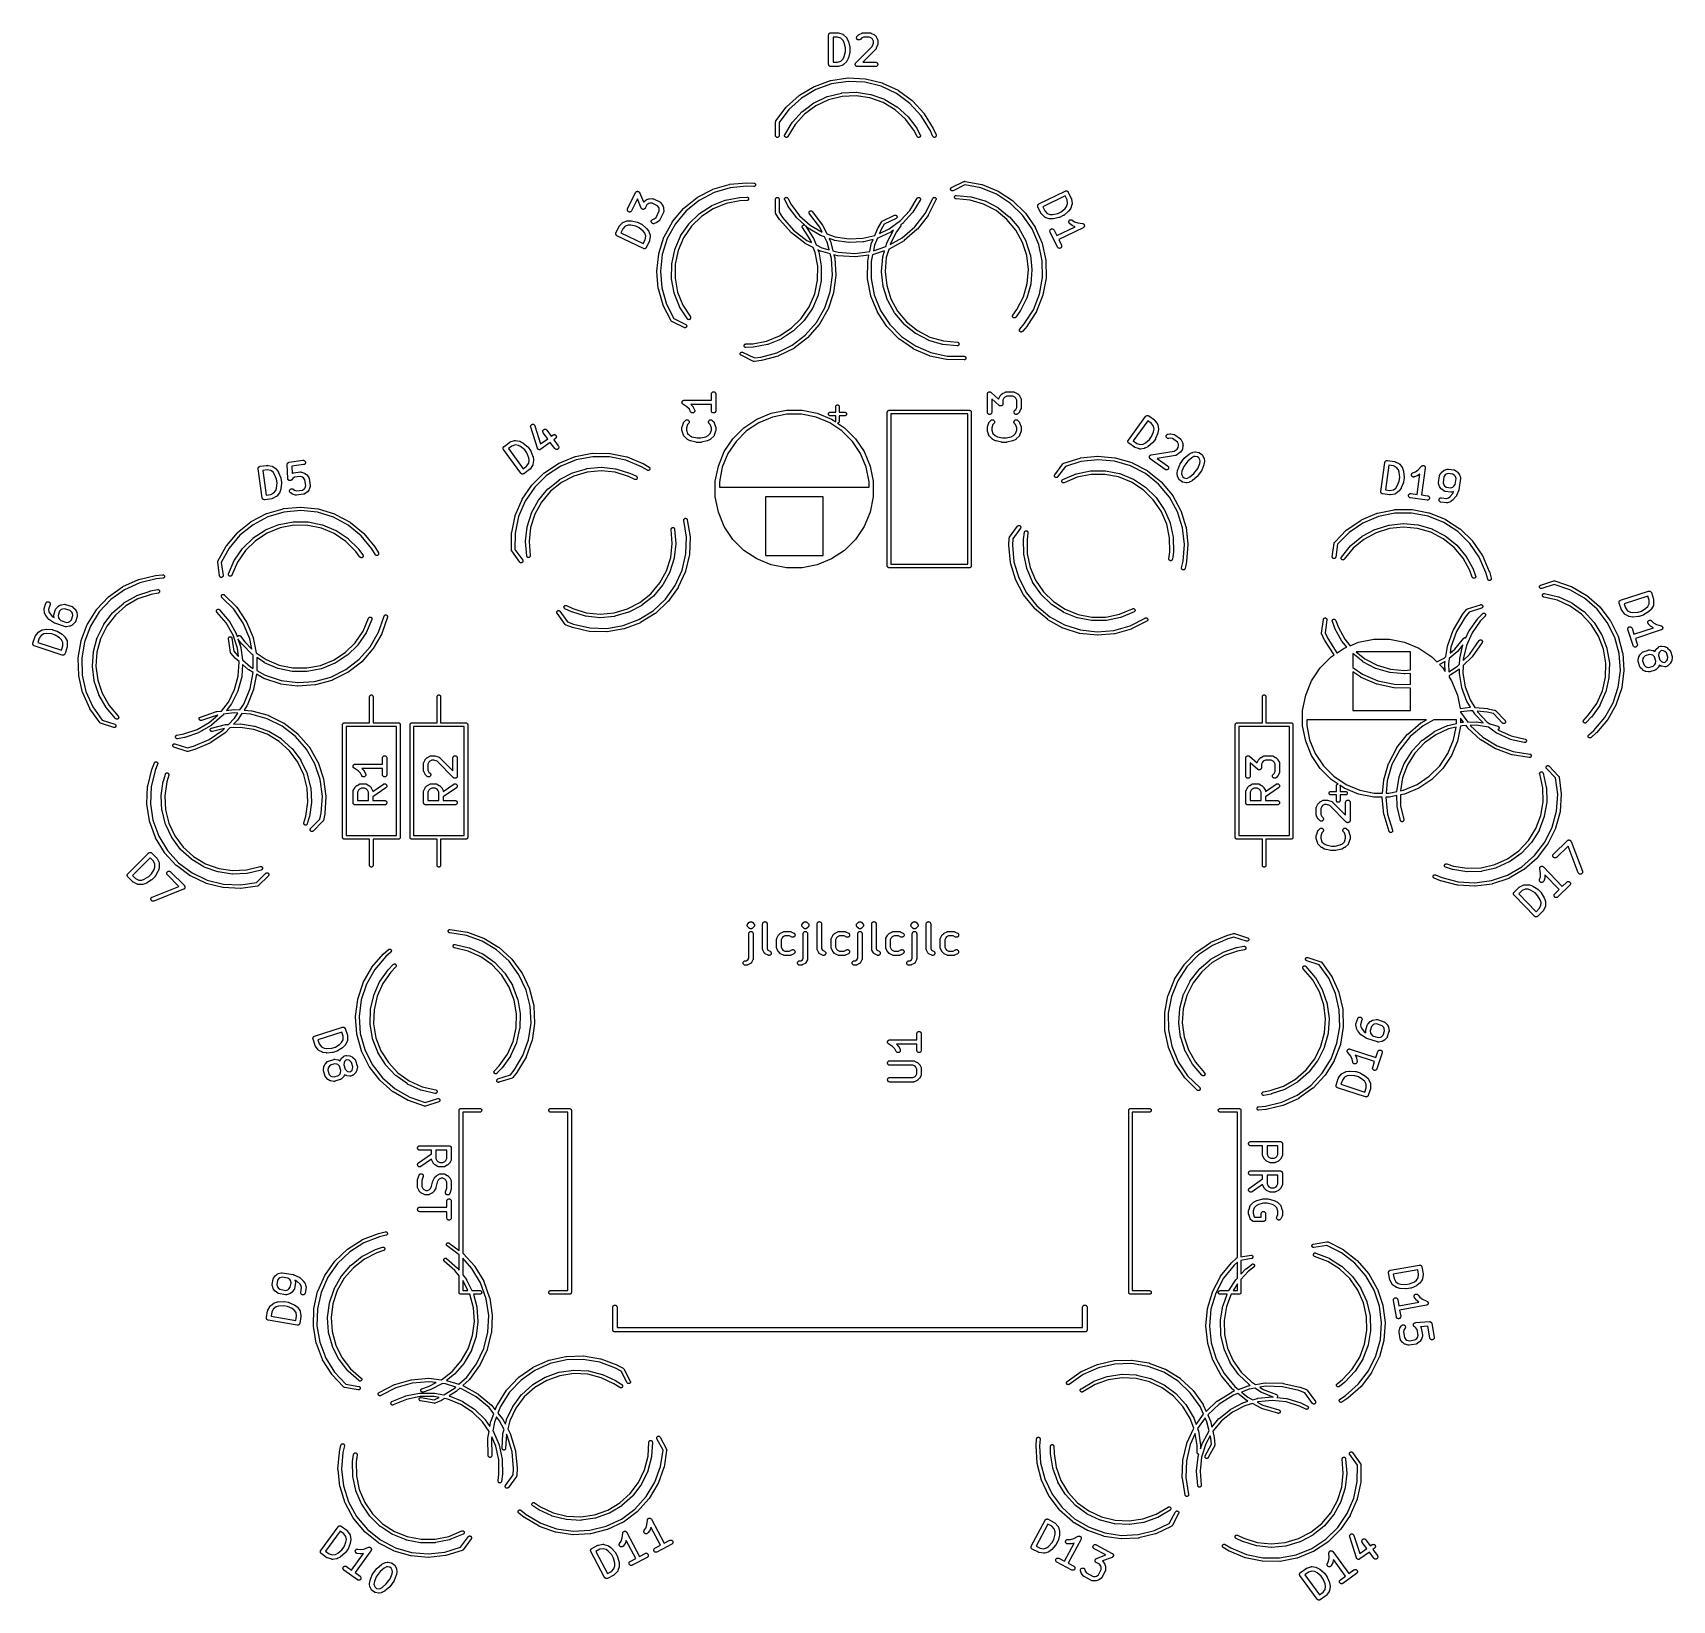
# Model space of a CAD drawing. Extents: x 70.1 to 125.9, y -110.1 to -56.7.
import ezdxf

# ---------------------------------------------------------------- set-up
doc = ezdxf.new("R2010")
doc.units = 0
doc.layers.add('BLACK', color=7, linetype='CONTINUOUS')

msp = doc.modelspace()

# ---------------------------------------------------------------- linework, layer by layer
at = {"layer": 'BLACK', "linetype": 'CONTINUOUS'}
for p, q in [((97.1719, -56.7913), (97.1727, -56.7843)), ((97.1719, -56.7918), (97.1719, -56.7913)), ((97.1719, -56.7919), (97.1719, -56.7918)), ((97.1719, -56.7924), (97.1719, -56.7919)), ((97.1719, -56.7919), (97.1719, -56.7919)), ((97.1719, -57.7924), (97.1719, -56.7924)), ((97.1727, -56.7843), (97.1734, -56.7773)), ((97.1734, -56.7773), (97.1735, -56.777)), ((97.1735, -56.7768), (97.1757, -56.7701)), ((97.1735, -56.777), (97.1735, -56.7768)), ((97.1757, -56.7701), (97.1778, -56.7633)), ((97.1778, -56.7633), (97.1779, -56.7631)), ((97.1779, -56.7631), (97.178, -56.7628)), ((97.178, -56.7628), (97.1814, -56.7566)), ((97.1814, -56.7566), (97.1847, -56.7504)), ((97.1847, -56.7504), (97.1849, -56.7502)), ((97.1849, -56.7502), (97.185, -56.75)), ((97.185, -56.75), (97.1896, -56.7446)), ((97.1896, -56.7446), (97.1941, -56.7392)), ((97.1941, -56.7392), (97.1943, -56.739)), ((97.1943, -56.739), (97.1944, -56.7388)), ((97.1944, -56.7388), (97.1999, -56.7344)), ((97.1999, -56.7344), (97.2054, -56.7299)), ((97.2054, -56.7299), (97.2056, -56.7298)), ((97.2056, -56.7298), (97.2058, -56.7296)), ((97.2058, -56.7296), (97.2121, -56.7264)), ((97.2121, -56.7264), (97.2183, -56.723)), ((97.2183, -56.723), (97.2186, -56.723)), ((97.2186, -56.723), (97.2188, -56.7228)), ((97.2188, -56.7228), (97.2256, -56.7208)), ((97.2256, -56.7208), (97.2323, -56.7188)), ((97.2323, -56.7188), (97.2326, -56.7188)), ((97.2326, -56.7188), (97.2328, -56.7187)), ((97.2328, -56.7187), (97.2399, -56.7181)), ((97.2399, -56.7181), (97.2469, -56.7174)), ((97.2469, -56.7174), (97.485, -56.7174)), ((97.3219, -56.8674), (97.3219, -57.7174)), ((97.4728, -56.8674), (97.3219, -56.8674)), ((97.5873, -56.9056), (97.4728, -56.8674)), ((97.485, -56.7174), (97.486, -56.7174)), ((97.486, -56.7174), (97.4902, -56.7179)), ((97.4902, -56.7179), (97.4944, -56.718)), ((97.4944, -56.718), (97.4975, -56.7187)), ((97.4975, -56.7187), (97.5006, -56.719)), ((97.5006, -56.719), (97.5046, -56.7203)), ((97.5046, -56.7203), (97.5087, -56.7212)), ((97.5087, -56.7212), (97.6516, -56.7688)), ((97.6615, -56.9797), (97.5873, -56.9056)), ((97.6516, -56.7688), (97.6526, -56.7692)), ((97.6526, -56.7692), (97.6546, -56.7701)), ((97.6546, -56.7701), (97.6567, -56.7708)), ((97.6567, -56.7708), (97.6612, -56.7732)), ((97.6612, -56.7732), (97.6658, -56.7753)), ((97.6658, -56.7753), (97.6676, -56.7766)), ((97.6676, -56.7766), (97.6696, -56.7777)), ((97.6696, -56.7777), (97.6735, -56.7809)), ((97.6735, -56.7809), (97.6777, -56.7839)), ((97.6777, -56.7839), (97.6792, -56.7856)), ((97.6792, -56.7856), (97.6809, -56.787)), ((97.6809, -56.787), (97.7761, -56.8822)), ((97.7761, -56.8822), (97.7769, -56.8829)), ((97.7769, -56.8829), (97.7795, -56.8862)), ((97.7795, -56.8862), (97.7824, -56.8893)), ((97.7824, -56.8893), (97.784, -56.892)), ((97.784, -56.892), (97.786, -56.8944)), ((97.786, -56.8944), (97.7879, -56.8981)), ((97.7879, -56.8981), (97.7902, -56.9017)), ((97.7902, -56.9017), (97.8378, -56.9969)), ((98.1243, -56.8874), (98.1258, -56.8728)), ((98.1257, -56.9019), (98.1243, -56.8874)), ((98.1298, -56.916), (98.1257, -56.9019)), ((98.1258, -56.8728), (98.13, -56.8588)), ((98.1367, -56.9289), (98.1298, -56.916)), ((98.13, -56.8588), (98.137, -56.8459)), ((98.1459, -56.9403), (98.1367, -56.9289)), ((98.137, -56.8459), (98.1463, -56.8346)), ((98.1571, -56.9497), (98.1459, -56.9403)), ((98.1463, -56.8346), (98.1939, -56.787)), ((98.1939, -56.787), (98.1946, -56.7862)), ((98.1946, -56.7862), (98.1979, -56.7836)), ((98.1979, -56.7836), (98.201, -56.7807)), ((98.201, -56.7807), (98.2036, -56.779)), ((98.2036, -56.779), (98.2061, -56.7771)), ((98.2061, -56.7771), (98.2098, -56.7752)), ((98.2098, -56.7752), (98.2134, -56.7729)), ((98.2134, -56.7729), (98.3086, -56.7253)), ((98.2516, -56.9414), (98.2401, -56.9505)), ((98.2523, -56.9407), (98.2516, -56.9414)), ((98.2913, -56.9016), (98.2523, -56.9407)), ((98.3598, -56.8674), (98.2913, -56.9016)), ((98.3086, -56.7253), (98.3095, -56.7248)), ((98.3095, -56.7248), (98.3116, -56.7241)), ((98.3116, -56.7241), (98.3136, -56.723)), ((98.3136, -56.723), (98.3185, -56.7216)), ((98.3185, -56.7216), (98.3233, -56.7198)), ((98.3233, -56.7198), (98.3255, -56.7194)), ((98.3255, -56.7194), (98.3276, -56.7188)), ((98.3276, -56.7188), (98.3327, -56.7183)), ((98.3327, -56.7183), (98.3377, -56.7175)), ((98.3377, -56.7175), (98.3399, -56.7176)), ((98.3399, -56.7176), (98.3421, -56.7174)), ((98.3421, -56.7174), (98.5802, -56.7174)), ((98.5625, -56.8674), (98.3598, -56.8674)), ((98.631, -56.9016), (98.5625, -56.8674)), ((98.5802, -56.7174), (98.5813, -56.7174)), ((98.5813, -56.7174), (98.5835, -56.7176)), ((98.5835, -56.7176), (98.5857, -56.7176)), ((98.5857, -56.7176), (98.5907, -56.7184)), ((98.5907, -56.7184), (98.5958, -56.719)), ((98.5958, -56.719), (98.5979, -56.7197)), ((98.5979, -56.7197), (98.6001, -56.7201)), ((98.6001, -56.7201), (98.6049, -56.7219)), ((98.6049, -56.7219), (98.6098, -56.7234)), ((98.6098, -56.7234), (98.6117, -56.7245)), ((98.6117, -56.7245), (98.6138, -56.7253)), ((98.6138, -56.7253), (98.709, -56.7729)), ((98.6615, -56.932), (98.631, -56.9016)), ((98.6957, -57.0006), (98.6615, -56.932)), ((98.709, -56.7729), (98.71, -56.7734)), ((98.71, -56.7734), (98.7135, -56.7757)), ((98.7135, -56.7757), (98.7172, -56.7777)), ((98.7172, -56.7777), (98.7196, -56.7797)), ((98.7196, -56.7797), (98.7222, -56.7814)), ((98.7222, -56.7814), (98.7253, -56.7843)), ((98.7253, -56.7843), (98.7285, -56.787)), ((98.7285, -56.787), (98.7761, -56.8346)), ((98.7761, -56.8346), (98.7769, -56.8353)), ((98.7769, -56.8353), (98.7795, -56.8386)), ((98.7795, -56.8386), (98.7824, -56.8417)), ((98.7824, -56.8417), (98.784, -56.8443)), ((98.784, -56.8443), (98.786, -56.8468)), ((98.786, -56.8468), (98.7879, -56.8505)), ((98.7879, -56.8505), (98.7902, -56.8541)), ((98.7902, -56.8541), (98.8378, -56.9493)), ((97.7, -57.0567), (97.6615, -56.9797)), ((97.7433, -57.2302), (97.7, -57.0567)), ((97.7, -57.5281), (97.7433, -57.3546)), ((97.7433, -57.3546), (97.7433, -57.2302)), ((97.8378, -56.9969), (97.8383, -56.9979)), ((97.8383, -56.9979), (97.8384, -56.9982)), ((97.8384, -56.9982), (97.8386, -56.9985)), ((97.8386, -56.9985), (97.8409, -57.0051)), ((97.8409, -57.0051), (97.8433, -57.0116)), ((97.8433, -57.0116), (97.8434, -57.012)), ((97.8434, -57.012), (97.8435, -57.0123)), ((97.8435, -57.0123), (97.8911, -57.2028)), ((97.8911, -57.382), (97.8435, -57.5725)), ((97.8911, -57.2028), (97.8913, -57.2038)), ((97.8913, -57.3807), (97.8911, -57.382)), ((97.8913, -57.2038), (97.8915, -57.2051)), ((97.8917, -57.3794), (97.8913, -57.3807)), ((97.8915, -57.2051), (97.8919, -57.2064)), ((97.8924, -57.3735), (97.8917, -57.3794)), ((97.8919, -57.2064), (97.8925, -57.2124)), ((97.8932, -57.3675), (97.8924, -57.3735)), ((97.8925, -57.2124), (97.8933, -57.2183)), ((97.8933, -57.2183), (97.8932, -57.2196)), ((97.8932, -57.2196), (97.8933, -57.221)), ((97.8933, -57.3649), (97.8932, -57.3662)), ((97.8932, -57.3662), (97.8932, -57.3675)), ((97.8933, -57.221), (97.8933, -57.3638)), ((97.8933, -57.3638), (97.8933, -57.3649)), ((98.0986, -57.7393), (98.6575, -57.1804)), ((98.17, -56.9567), (98.1571, -56.9497)), ((98.1839, -56.961), (98.17, -56.9567)), ((98.1985, -56.9626), (98.1839, -56.961)), ((98.2131, -56.9613), (98.1985, -56.9626)), ((98.2271, -56.9573), (98.2131, -56.9613)), ((98.2401, -56.9505), (98.2271, -56.9573)), ((98.7761, -57.274), (98.3327, -57.7174)), ((98.6575, -57.1804), (98.6957, -57.0659)), ((98.6957, -57.0659), (98.6957, -57.0006)), ((98.7775, -57.2723), (98.7761, -57.274)), ((98.7791, -57.2708), (98.7775, -57.2723)), ((98.7822, -57.2666), (98.7791, -57.2708)), ((98.7854, -57.2627), (98.7822, -57.2666)), ((98.7865, -57.2607), (98.7854, -57.2627)), ((98.7878, -57.2589), (98.7865, -57.2607)), ((98.7899, -57.2543), (98.7878, -57.2589)), ((98.7923, -57.2498), (98.7899, -57.2543)), ((98.793, -57.2477), (98.7923, -57.2498)), ((98.7939, -57.2457), (98.793, -57.2477)), ((98.7942, -57.2447), (98.7939, -57.2457)), ((98.8419, -57.1018), (98.7942, -57.2447)), ((98.8378, -56.9493), (98.8383, -56.9503)), ((98.8383, -56.9503), (98.839, -56.9523)), ((98.839, -56.9523), (98.8401, -56.9543)), ((98.8401, -56.9543), (98.8415, -56.9592)), ((98.8415, -56.9592), (98.8433, -56.964)), ((98.8428, -57.0977), (98.8419, -57.1018)), ((98.8441, -57.0937), (98.8428, -57.0977)), ((98.8433, -56.964), (98.8436, -56.9662)), ((98.8436, -56.9662), (98.8443, -56.9683)), ((98.8444, -57.0906), (98.8441, -57.0937)), ((98.8443, -56.9683), (98.8448, -56.9734)), ((98.8451, -57.0875), (98.8444, -57.0906)), ((98.8448, -56.9734), (98.8456, -56.9785)), ((98.8452, -57.0833), (98.8451, -57.0875)), ((98.8457, -57.0791), (98.8452, -57.0833)), ((98.8456, -56.9785), (98.8455, -56.9807)), ((98.8455, -56.9807), (98.8457, -56.9829)), ((98.8457, -56.9829), (98.8457, -57.0781)), ((98.8457, -57.0781), (98.8457, -57.0791)), ((97.1726, -57.7994), (97.1719, -57.7924)), ((97.1732, -57.8064), (97.1726, -57.7994)), ((97.1733, -57.8067), (97.1732, -57.8064)), ((97.1733, -57.8069), (97.1733, -57.8067)), ((97.1754, -57.8137), (97.1733, -57.8069)), ((97.1774, -57.8205), (97.1754, -57.8137)), ((97.1775, -57.8207), (97.1774, -57.8205)), ((97.1776, -57.821), (97.1775, -57.8207)), ((97.1809, -57.8272), (97.1776, -57.821)), ((97.1841, -57.8334), (97.1809, -57.8272)), ((97.1843, -57.8337), (97.1841, -57.8334)), ((97.1844, -57.8339), (97.1843, -57.8337)), ((97.1889, -57.8394), (97.1844, -57.8339)), ((97.1933, -57.8449), (97.1889, -57.8394)), ((97.1935, -57.845), (97.1933, -57.8449)), ((97.1937, -57.8452), (97.1935, -57.845)), ((97.1991, -57.8497), (97.1937, -57.8452)), ((97.2045, -57.8543), (97.1991, -57.8497)), ((97.2048, -57.8544), (97.2045, -57.8543)), ((97.205, -57.8546), (97.2048, -57.8544)), ((97.2111, -57.8579), (97.205, -57.8546)), ((97.2174, -57.8613), (97.2111, -57.8579)), ((97.2176, -57.8614), (97.2174, -57.8613)), ((97.2178, -57.8615), (97.2176, -57.8614)), ((97.2246, -57.8636), (97.2178, -57.8615)), ((97.2313, -57.8657), (97.2246, -57.8636)), ((97.2316, -57.8658), (97.2313, -57.8657)), ((97.2318, -57.8658), (97.2316, -57.8658)), ((97.2388, -57.8666), (97.2318, -57.8658)), ((97.2459, -57.8674), (97.2388, -57.8666)), ((97.2464, -57.8674), (97.2459, -57.8674)), ((97.2469, -57.8674), (97.2464, -57.8674)), ((97.2464, -57.8674), (97.2464, -57.8674)), ((97.2464, -57.8674), (97.2464, -57.8674)), ((97.485, -57.8674), (97.2469, -57.8674)), ((97.3219, -57.7174), (97.4728, -57.7174)), ((97.4728, -57.7174), (97.5873, -57.6792)), ((97.4892, -57.867), (97.485, -57.8674)), ((97.4934, -57.8669), (97.4892, -57.867)), ((97.4965, -57.8663), (97.4934, -57.8669)), ((97.4996, -57.866), (97.4965, -57.8663)), ((97.5036, -57.8647), (97.4996, -57.866)), ((97.5077, -57.8639), (97.5036, -57.8647)), ((97.5087, -57.8635), (97.5077, -57.8639)), ((97.6516, -57.8159), (97.5087, -57.8635)), ((97.5873, -57.6792), (97.6615, -57.6051)), ((97.6536, -57.815), (97.6516, -57.8159)), ((97.6557, -57.8144), (97.6536, -57.815)), ((97.6603, -57.812), (97.6557, -57.8144)), ((97.6649, -57.81), (97.6603, -57.812)), ((97.6615, -57.6051), (97.7, -57.5281)), ((97.6667, -57.8087), (97.6649, -57.81)), ((97.6687, -57.8077), (97.6667, -57.8087)), ((97.6727, -57.8045), (97.6687, -57.8077)), ((97.6769, -57.8015), (97.6727, -57.8045)), ((97.6784, -57.7999), (97.6769, -57.8015)), ((97.6801, -57.7985), (97.6784, -57.7999)), ((97.6809, -57.7978), (97.6801, -57.7985)), ((97.7761, -57.7026), (97.6809, -57.7978)), ((97.7788, -57.6993), (97.7761, -57.7026)), ((97.7817, -57.6963), (97.7788, -57.6993)), ((97.7834, -57.6937), (97.7817, -57.6963)), ((97.7854, -57.6912), (97.7834, -57.6937)), ((97.7874, -57.6875), (97.7854, -57.6912)), ((97.7897, -57.684), (97.7874, -57.6875)), ((97.7902, -57.6831), (97.7897, -57.684)), ((97.8378, -57.5878), (97.7902, -57.6831)), ((97.8379, -57.5875), (97.8378, -57.5878)), ((97.8381, -57.5872), (97.8379, -57.5875)), ((97.8405, -57.5807), (97.8381, -57.5872)), ((97.843, -57.5742), (97.8405, -57.5807)), ((97.8431, -57.5738), (97.843, -57.5742)), ((97.8432, -57.5735), (97.8431, -57.5738)), ((97.8435, -57.5725), (97.8432, -57.5735)), ((98.0767, -57.7919), (98.0774, -57.7848)), ((98.0767, -57.792), (98.0767, -57.7919)), ((98.0767, -57.7921), (98.0767, -57.792)), ((98.0773, -57.7993), (98.0767, -57.7921)), ((98.078, -57.8064), (98.0773, -57.7993)), ((98.0774, -57.7848), (98.0781, -57.7776)), ((98.078, -57.8066), (98.078, -57.8064)), ((98.078, -57.8067), (98.078, -57.8066)), ((98.0801, -57.8136), (98.078, -57.8067)), ((98.0781, -57.7776), (98.0782, -57.7774)), ((98.0782, -57.7773), (98.0803, -57.7704)), ((98.0782, -57.7774), (98.0782, -57.7773)), ((98.0821, -57.8205), (98.0801, -57.8136)), ((98.0803, -57.7704), (98.0824, -57.7636)), ((98.0822, -57.8206), (98.0821, -57.8205)), ((98.0822, -57.8207), (98.0822, -57.8206)), ((98.0857, -57.8273), (98.0822, -57.8207)), ((98.0824, -57.7636), (98.0825, -57.7634)), ((98.0825, -57.7633), (98.086, -57.757)), ((98.0825, -57.7634), (98.0825, -57.7633)), ((98.0889, -57.8334), (98.0857, -57.8273)), ((98.086, -57.757), (98.0893, -57.7507)), ((98.089, -57.8335), (98.0889, -57.8334)), ((98.0891, -57.8337), (98.089, -57.8335)), ((98.0936, -57.8393), (98.0891, -57.8337)), ((98.0893, -57.7507), (98.0894, -57.7506)), ((98.0894, -57.7506), (98.0895, -57.7504)), ((98.0895, -57.7504), (98.0941, -57.7449)), ((98.0981, -57.8449), (98.0936, -57.8393)), ((98.0941, -57.7449), (98.0986, -57.7393)), ((98.0982, -57.8449), (98.0981, -57.8449)), ((98.0983, -57.845), (98.0982, -57.8449)), ((98.1037, -57.8496), (98.0983, -57.845)), ((98.1093, -57.8543), (98.1037, -57.8496)), ((98.1094, -57.8543), (98.1093, -57.8543)), ((98.1095, -57.8544), (98.1094, -57.8543)), ((98.1159, -57.8579), (98.1095, -57.8544)), ((98.1221, -57.8613), (98.1159, -57.8579)), ((98.1222, -57.8614), (98.1221, -57.8613)), ((98.1224, -57.8614), (98.1222, -57.8614)), ((98.1293, -57.8636), (98.1224, -57.8614)), ((98.1361, -57.8657), (98.1293, -57.8636)), ((98.1362, -57.8658), (98.1361, -57.8657)), ((98.1363, -57.8658), (98.1362, -57.8658)), ((98.1434, -57.8666), (98.1363, -57.8658)), ((98.1506, -57.8674), (98.1434, -57.8666)), ((98.1509, -57.8674), (98.1506, -57.8674)), ((98.1517, -57.8674), (98.1509, -57.8674)), ((98.1509, -57.8674), (98.1509, -57.8674)), ((98.1509, -57.8674), (98.1509, -57.8674)), ((98.7707, -57.8674), (98.1517, -57.8674)), ((98.3327, -57.7174), (98.7707, -57.7174)), ((98.7707, -57.7174), (98.7718, -57.7174)), ((98.7853, -57.866), (98.7707, -57.8674)), ((98.7718, -57.7174), (98.7863, -57.719)), ((98.7993, -57.8617), (98.7853, -57.866)), ((98.7863, -57.719), (98.8003, -57.7234)), ((98.8122, -57.8548), (98.7993, -57.8617)), ((98.8003, -57.7234), (98.8131, -57.7305)), ((98.8236, -57.8456), (98.8122, -57.8548)), ((98.8131, -57.7305), (98.8243, -57.7399)), ((98.8329, -57.8343), (98.8236, -57.8456)), ((98.8243, -57.7399), (98.8335, -57.7513)), ((98.8399, -57.8214), (98.8329, -57.8343)), ((98.8335, -57.7513), (98.8403, -57.7643)), ((98.8442, -57.8075), (98.8399, -57.8214)), ((98.8403, -57.7643), (98.8444, -57.7783)), ((98.8457, -57.7929), (98.8442, -57.8075)), ((98.8444, -57.7783), (98.8457, -57.7929)), ((96.176, -58.8447), (96.6768, -58.5451)), ((96.6768, -58.5451), (96.6775, -58.5447)), ((96.6775, -58.5447), (96.6825, -58.5424)), ((96.6825, -58.5424), (96.6874, -58.5401)), ((96.6874, -58.5401), (97.2368, -58.3435)), ((97.2717, -58.4584), (96.7334, -58.6511)), ((97.2368, -58.3435), (97.2376, -58.3432)), ((97.2376, -58.3432), (97.2429, -58.3419)), ((97.2429, -58.3419), (97.2482, -58.3406)), ((97.2482, -58.3406), (97.8253, -58.2545)), ((97.8372, -58.374), (97.2717, -58.4584)), ((97.8253, -58.2545), (97.8262, -58.2543)), ((97.8262, -58.2543), (97.8316, -58.2541)), ((97.8316, -58.2541), (97.837, -58.2539)), ((97.837, -58.2539), (98.4199, -58.2815)), ((98.4084, -58.401), (97.8372, -58.374)), ((98.9634, -58.5385), (98.4084, -58.401)), ((98.4199, -58.2815), (98.4208, -58.2815)), ((98.4208, -58.2815), (98.4261, -58.2824)), ((98.4261, -58.2824), (98.4315, -58.2831)), ((98.4315, -58.2831), (98.9979, -58.4234)), ((99.4811, -58.7811), (98.9634, -58.5385)), ((98.9979, -58.4234), (98.9988, -58.4236)), ((98.9988, -58.4236), (99.0039, -58.4255)), ((99.0039, -58.4255), (99.009, -58.4273)), ((99.009, -58.4273), (99.5374, -58.6749)), ((95.7336, -59.2428), (96.1666, -58.8517)), ((96.2427, -58.9447), (95.8184, -59.3279)), ((96.1666, -58.8517), (96.1673, -58.8511)), ((96.1673, -58.8511), (96.1717, -58.8479)), ((96.1717, -58.8479), (96.176, -58.8447)), ((96.7334, -58.6511), (96.2427, -58.9447)), ((96.2764, -59.394), (96.6691, -59.1044)), ((96.6691, -59.1044), (96.6698, -59.1039)), ((96.6691, -59.1044), (96.6691, -59.1044)), ((96.6691, -59.1044), (96.6691, -59.1044)), ((96.6698, -59.1039), (96.6745, -59.1012)), ((96.6745, -59.1012), (96.6791, -59.0984)), ((96.6791, -59.0984), (97.1206, -58.8906)), ((97.1664, -59.0017), (96.7356, -59.2045)), ((97.1206, -58.8906), (97.1214, -58.8903)), ((97.1214, -58.8903), (97.1265, -58.8885)), ((97.1265, -58.8885), (97.1316, -58.8867)), ((97.1316, -58.8867), (97.605, -58.7686)), ((97.6284, -58.8865), (97.1664, -59.0017)), ((97.605, -58.7686), (97.6058, -58.7684)), ((97.6058, -58.7684), (97.6112, -58.7677)), ((97.6112, -58.7677), (97.6166, -58.7669)), ((97.6166, -58.7669), (98.1039, -58.743)), ((98.1039, -58.8632), (97.6284, -58.8865)), ((98.1039, -58.743), (98.104, -58.743)), ((98.575, -58.9327), (98.1039, -58.8632)), ((98.104, -58.743), (98.1048, -58.743)), ((98.1048, -58.743), (98.1102, -58.7434)), ((98.1102, -58.7434), (98.1156, -58.7436)), ((98.1156, -58.7436), (98.5983, -58.8148)), ((99.0236, -59.0924), (98.575, -58.9327)), ((98.5983, -58.8148), (98.5992, -58.815)), ((98.5992, -58.815), (98.6044, -58.8164)), ((98.6044, -58.8164), (98.6097, -58.8177)), ((98.6097, -58.8177), (99.0694, -58.9813)), ((99.4326, -59.3362), (99.0236, -59.0924)), ((99.0694, -58.9813), (99.0701, -58.9816)), ((99.0701, -58.9816), (99.075, -58.984)), ((99.075, -58.984), (99.08, -58.9863)), ((99.08, -58.9863), (99.4991, -59.2361)), ((99.9419, -59.1197), (99.4811, -58.7811)), ((99.5374, -58.6749), (99.5381, -58.6753)), ((99.5381, -58.6753), (99.5428, -58.6782)), ((99.5428, -58.6782), (99.5474, -58.6809)), ((99.5474, -58.6809), (100.018, -59.0265)), ((100.328, -59.5413), (99.9419, -59.1197)), ((100.018, -59.0265), (100.018, -59.027)), ((100.018, -59.027), (100.022, -59.0307)), ((100.022, -59.0307), (100.026, -59.0343)), ((100.026, -59.0343), (100.421, -59.4646)), ((95.3659, -59.7432), (95.3693, -59.7319)), ((95.3693, -59.7319), (95.3749, -59.7215)), ((95.3749, -59.7215), (95.3791, -59.7163)), ((95.3791, -59.7163), (95.7257, -59.2515)), ((95.8184, -59.3279), (95.485, -59.7751)), ((95.7257, -59.2515), (95.7262, -59.2508)), ((95.7262, -59.2508), (95.7299, -59.2469)), ((95.7299, -59.2469), (95.7336, -59.2428)), ((95.9387, -59.7622), (96.2677, -59.4018)), ((96.3523, -59.4871), (96.0313, -59.8387)), ((96.2677, -59.4018), (96.2683, -59.4012)), ((96.2683, -59.4012), (96.2723, -59.3977)), ((96.2723, -59.3977), (96.2764, -59.394)), ((96.7356, -59.2045), (96.3523, -59.4871)), ((99.7865, -59.6547), (99.4326, -59.3362)), ((99.4991, -59.2361), (99.4998, -59.2365)), ((99.4998, -59.2365), (99.5041, -59.2398)), ((99.5041, -59.2398), (99.5085, -59.243)), ((99.5085, -59.243), (99.8711, -59.5695)), ((100.073, -60.0371), (99.7865, -59.6547)), ((99.8711, -59.5695), (99.8717, -59.57)), ((99.8717, -59.57), (99.8754, -59.5741)), ((99.8754, -59.5741), (99.879, -59.5781)), ((99.879, -59.5781), (100.171, -59.9688)), ((100.626, -60.0314), (100.328, -59.5413)), ((100.421, -59.4646), (100.421, -59.4652)), ((100.421, -59.4652), (100.424, -59.4696)), ((100.424, -59.4696), (100.428, -59.4739)), ((100.428, -59.4739), (100.731, -59.9726)), ((95.365, -59.7521), (95.3659, -59.7432)), ((95.365, -60.2229), (95.365, -59.7521)), ((95.3659, -60.2318), (95.365, -60.2229)), ((95.3693, -60.2431), (95.3659, -60.2318)), ((95.3749, -60.2535), (95.3693, -60.2431)), ((95.3824, -60.2626), (95.3749, -60.2535)), ((95.3915, -60.2701), (95.3824, -60.2626)), ((95.4019, -60.2757), (95.3915, -60.2701)), ((95.4132, -60.2791), (95.4019, -60.2757)), ((95.425, -60.2803), (95.4132, -60.2791)), ((95.4368, -60.2791), (95.425, -60.2803)), ((95.4481, -60.2757), (95.4368, -60.2791)), ((95.4585, -60.2701), (95.4481, -60.2757)), ((95.4676, -60.2626), (95.4585, -60.2701)), ((95.4751, -60.2535), (95.4676, -60.2626)), ((95.4807, -60.2431), (95.4751, -60.2535)), ((95.4841, -60.2318), (95.4807, -60.2431)), ((95.485, -60.2229), (95.4841, -60.2318)), ((95.485, -59.7751), (95.485, -60.2229)), ((95.6704, -60.2225), (95.671, -60.2108)), ((95.672, -60.2341), (95.6704, -60.2225)), ((95.671, -60.2108), (95.6739, -60.1995)), ((95.6759, -60.2452), (95.672, -60.2341)), ((95.6739, -60.1995), (95.679, -60.1889)), ((95.6818, -60.2553), (95.6759, -60.2452)), ((95.679, -60.1889), (95.9317, -59.7716)), ((95.6896, -60.264), (95.6818, -60.2553)), ((95.6989, -60.2711), (95.6896, -60.264)), ((95.7094, -60.2762), (95.6989, -60.2711)), ((95.7207, -60.2792), (95.7094, -60.2762)), ((95.7324, -60.28), (95.7207, -60.2792)), ((95.744, -60.2784), (95.7324, -60.28)), ((95.7551, -60.2746), (95.744, -60.2784)), ((95.7652, -60.2688), (95.7551, -60.2746)), ((95.7741, -60.2611), (95.7652, -60.2688)), ((95.7812, -60.2518), (95.7741, -60.2611)), ((95.7816, -60.2511), (95.7812, -60.2518)), ((96.0313, -59.8387), (95.7816, -60.2511)), ((95.9317, -59.7716), (95.9321, -59.7708)), ((95.9321, -59.7708), (95.9355, -59.7665)), ((95.9355, -59.7665), (95.9387, -59.7622)), ((100.187, -60.2481), (100.073, -60.0371)), ((100.171, -59.9688), (100.172, -59.9695)), ((100.172, -59.9695), (100.174, -59.9729)), ((100.174, -59.9729), (100.176, -59.9762)), ((100.176, -59.9762), (100.292, -60.191)), ((100.193, -60.2578), (100.187, -60.2481)), ((100.202, -60.2661), (100.193, -60.2578)), ((100.211, -60.2725), (100.202, -60.2661)), ((100.222, -60.277), (100.211, -60.2725)), ((100.234, -60.2793), (100.222, -60.277)), ((100.245, -60.2793), (100.234, -60.2793)), ((100.257, -60.277), (100.245, -60.2793)), ((100.268, -60.2725), (100.257, -60.277)), ((100.277, -60.2661), (100.268, -60.2725)), ((100.286, -60.2578), (100.277, -60.2661)), ((100.292, -60.2481), (100.286, -60.2578)), ((100.292, -60.191), (100.293, -60.1918)), ((100.297, -60.2373), (100.292, -60.2481)), ((100.293, -60.1918), (100.297, -60.2026)), ((100.297, -60.2026), (100.299, -60.2141)), ((100.299, -60.2258), (100.297, -60.2373)), ((100.299, -60.2141), (100.299, -60.2258)), ((100.718, -60.243), (100.626, -60.0314)), ((100.723, -60.2533), (100.718, -60.243)), ((100.731, -60.2622), (100.723, -60.2533)), ((100.731, -59.9726), (100.731, -59.9733)), ((100.731, -59.9733), (100.733, -59.9767)), ((100.74, -60.2695), (100.731, -60.2622)), ((100.733, -59.9767), (100.734, -59.9799)), ((100.734, -59.9799), (100.828, -60.1953)), ((100.751, -60.2749), (100.74, -60.2695)), ((100.762, -60.2782), (100.751, -60.2749)), ((100.773, -60.2792), (100.762, -60.2782)), ((100.785, -60.2779), (100.773, -60.2792)), ((100.796, -60.2744), (100.785, -60.2779)), ((100.807, -60.2688), (100.796, -60.2744)), ((100.816, -60.2613), (100.807, -60.2688)), ((100.823, -60.2522), (100.816, -60.2613)), ((100.828, -60.2418), (100.823, -60.2522)), ((100.828, -60.1953), (100.828, -60.1961)), ((100.828, -60.1961), (100.832, -60.2073)), ((100.832, -60.2306), (100.828, -60.2418)), ((100.832, -60.2073), (100.833, -60.2189)), ((100.833, -60.2189), (100.832, -60.2306)), ((93.2301, -62.0427), (93.7897, -61.8771)), ((93.7897, -61.8771), (93.7905, -61.8768)), ((93.7905, -61.8768), (93.7958, -61.8759)), ((93.7958, -61.8759), (93.8012, -61.8748)), ((93.8012, -61.8748), (94.3822, -61.821)), ((94.3892, -61.9409), (93.8181, -61.9938)), ((94.3822, -61.821), (94.3831, -61.821)), ((94.3831, -61.821), (94.3867, -61.821)), ((94.3867, -61.821), (94.3904, -61.8208)), ((94.6196, -61.9512), (94.3892, -61.9409)), ((94.3904, -61.8208), (94.625, -61.8313)), ((94.6313, -61.9506), (94.6196, -61.9512)), ((94.625, -61.8313), (94.6258, -61.8314)), ((94.6258, -61.8314), (94.6374, -61.8332)), ((94.6427, -61.9477), (94.6313, -61.9506)), ((94.6374, -61.8332), (94.6484, -61.8372)), ((94.6532, -61.9427), (94.6427, -61.9477)), ((94.6484, -61.8372), (94.6584, -61.8433)), ((94.6626, -61.9357), (94.6532, -61.9427)), ((94.6584, -61.8433), (94.667, -61.8512)), ((94.6705, -61.927), (94.6626, -61.9357)), ((94.667, -61.8512), (94.6739, -61.8607)), ((94.6765, -61.917), (94.6705, -61.927)), ((94.6739, -61.8607), (94.6789, -61.8713)), ((94.6805, -61.9059), (94.6765, -61.917)), ((94.6789, -61.8713), (94.6817, -61.8827)), ((94.6822, -61.8944), (94.6805, -61.9059)), ((94.6817, -61.8827), (94.6822, -61.8944)), ((101.355, -61.9852), (101.778, -61.7788)), ((101.81, -61.8967), (101.407, -62.0931)), ((101.778, -61.7788), (101.786, -61.7757)), ((101.786, -61.7757), (101.798, -61.7738)), ((101.798, -61.7738), (101.81, -61.7743)), ((101.81, -61.7743), (101.816, -61.7758)), ((102.358, -62.0004), (101.81, -61.8967)), ((101.816, -61.7758), (102.386, -61.8836)), ((102.386, -61.8836), (102.387, -61.8837)), ((102.387, -61.8837), (102.392, -61.8853)), ((102.392, -61.8853), (102.397, -61.8868)), ((102.397, -61.8868), (102.939, -62.1046)), ((90.3259, -62.712), (90.5972, -62.1557)), ((90.6596, -62.37), (90.4607, -62.7778)), ((90.5972, -62.1557), (90.5977, -62.1547)), ((90.5977, -62.1547), (90.6002, -62.1507)), ((90.6002, -62.1507), (90.6025, -62.1466)), ((90.6025, -62.1466), (90.6041, -62.1446)), ((90.6041, -62.1446), (90.6055, -62.1424)), ((90.6055, -62.1424), (90.6088, -62.1389)), ((90.6088, -62.1389), (90.6118, -62.1353)), ((90.6118, -62.1353), (90.6138, -62.1337)), ((90.6138, -62.1337), (90.6156, -62.1318)), ((90.6156, -62.1318), (90.6195, -62.129)), ((90.6195, -62.129), (90.6231, -62.1261)), ((90.6231, -62.1261), (90.6254, -62.1248)), ((90.6254, -62.1248), (90.6276, -62.1233)), ((90.6276, -62.1233), (90.6319, -62.1214)), ((90.6319, -62.1214), (90.6361, -62.1192)), ((90.6361, -62.1192), (90.6386, -62.1184)), ((90.6386, -62.1184), (90.641, -62.1174)), ((90.641, -62.1174), (90.6456, -62.1163)), ((90.6456, -62.1163), (90.6501, -62.115)), ((90.6501, -62.115), (90.6527, -62.1147)), ((90.6527, -62.1147), (90.6552, -62.1141)), ((90.6552, -62.1141), (90.6599, -62.114)), ((90.7918, -62.6842), (90.6596, -62.37)), ((90.6599, -62.114), (90.6646, -62.1135)), ((90.6646, -62.1135), (90.6673, -62.1138)), ((90.6673, -62.1138), (90.6699, -62.1137)), ((90.6699, -62.1137), (90.6745, -62.1145)), ((90.6745, -62.1145), (90.6792, -62.115)), ((90.6792, -62.115), (90.6817, -62.1157)), ((90.6817, -62.1157), (90.6843, -62.1162)), ((90.6843, -62.1162), (90.6887, -62.1178)), ((90.6887, -62.1178), (90.6932, -62.1192)), ((90.6932, -62.1192), (90.6955, -62.1204)), ((90.6955, -62.1204), (90.698, -62.1214)), ((90.698, -62.1214), (90.702, -62.1238)), ((90.702, -62.1238), (90.7061, -62.126)), ((90.7061, -62.126), (90.7082, -62.1277)), ((90.7082, -62.1277), (90.7104, -62.1291)), ((90.7104, -62.1291), (90.7138, -62.1323)), ((90.7138, -62.1323), (90.7175, -62.1353)), ((90.7175, -62.1353), (90.7192, -62.1373)), ((90.7192, -62.1373), (90.7211, -62.1391)), ((90.7211, -62.1391), (90.7238, -62.1429)), ((90.7238, -62.1429), (90.7268, -62.1466)), ((90.7268, -62.1466), (90.7281, -62.1489)), ((90.7281, -62.1489), (90.7296, -62.151)), ((90.7296, -62.151), (90.7315, -62.1553)), ((90.7315, -62.1553), (90.7338, -62.1594)), ((90.7338, -62.1594), (90.8674, -62.477)), ((90.8674, -62.477), (90.871, -62.4737)), ((90.871, -62.4737), (90.8745, -62.47)), ((90.8745, -62.47), (90.8763, -62.4687)), ((90.8763, -62.4687), (90.878, -62.4672)), ((90.878, -62.4672), (90.9625, -62.4024)), ((90.9625, -62.4024), (90.9633, -62.4018)), ((90.9633, -62.4018), (90.9669, -62.3996)), ((90.9669, -62.3996), (90.9704, -62.3972)), ((90.9704, -62.3972), (90.9732, -62.3959)), ((90.9732, -62.3959), (90.9759, -62.3943)), ((90.9759, -62.3943), (90.9798, -62.3928)), ((90.9798, -62.3928), (90.9837, -62.3911)), ((90.9837, -62.3911), (91.0474, -62.3692)), ((91.0847, -62.515), (91.044, -62.529)), ((91.0474, -62.3692), (91.0483, -62.3688)), ((91.0483, -62.3688), (91.0525, -62.3679)), ((91.0525, -62.3679), (91.0565, -62.3667)), ((91.0565, -62.3667), (91.0596, -62.3663)), ((91.0596, -62.3663), (91.0626, -62.3656)), ((91.0626, -62.3656), (91.0668, -62.3655)), ((91.0668, -62.3655), (91.071, -62.3651)), ((91.071, -62.3651), (91.1775, -62.364)), ((91.1613, -62.5142), (91.0847, -62.515)), ((91.3435, -62.603), (91.1613, -62.5142)), ((91.1775, -62.364), (91.1786, -62.364)), ((91.1786, -62.364), (91.1808, -62.3643)), ((91.1808, -62.3643), (91.183, -62.3642)), ((91.183, -62.3642), (91.188, -62.365)), ((91.188, -62.365), (91.1931, -62.3655)), ((91.1931, -62.3655), (91.1952, -62.3662)), ((91.1952, -62.3662), (91.1974, -62.3665)), ((91.1974, -62.3665), (91.2022, -62.3683)), ((91.2022, -62.3683), (91.2071, -62.3698)), ((91.2071, -62.3698), (91.2091, -62.3708)), ((91.2091, -62.3708), (91.2111, -62.3716)), ((91.2111, -62.3716), (91.4251, -62.476)), ((91.4251, -62.476), (91.4261, -62.4765)), ((91.4261, -62.4765), (91.4279, -62.4776)), ((91.4279, -62.4776), (91.4299, -62.4786)), ((91.4299, -62.4786), (91.4341, -62.4816)), ((91.4341, -62.4816), (91.4384, -62.4843)), ((91.4384, -62.4843), (91.44, -62.4858)), ((91.44, -62.4858), (91.4418, -62.4871)), ((91.4418, -62.4871), (91.4453, -62.4909)), ((91.4453, -62.4909), (91.449, -62.4944)), ((91.449, -62.4944), (91.4503, -62.4962)), ((91.4503, -62.4962), (91.4518, -62.4978)), ((91.4518, -62.4978), (91.5165, -62.5824)), ((92.2386, -62.6911), (92.6928, -62.3247)), ((92.7635, -62.4218), (92.3185, -62.7808)), ((92.6928, -62.3247), (92.6934, -62.3242)), ((92.6934, -62.3242), (92.698, -62.3213)), ((92.698, -62.3213), (92.7026, -62.3183)), ((92.7026, -62.3183), (93.2193, -62.0471)), ((93.2698, -62.1561), (92.7635, -62.4218)), ((93.1907, -62.5997), (93.6431, -62.4169)), ((93.2193, -62.0471), (93.22, -62.0467)), ((93.22, -62.0467), (93.2251, -62.0448)), ((93.2251, -62.0448), (93.2301, -62.0427)), ((93.8181, -61.9938), (93.2698, -62.1561)), ((93.6431, -62.4169), (93.6438, -62.4166)), ((93.6438, -62.4166), (93.6491, -62.4151)), ((93.6491, -62.4151), (93.6543, -62.4136)), ((93.6543, -62.4136), (94.1336, -62.3221)), ((94.1517, -62.4408), (93.6826, -62.5303)), ((94.1336, -62.3221), (94.1344, -62.322)), ((94.1344, -62.322), (94.1384, -62.3217)), ((94.1384, -62.3217), (94.1423, -62.3211)), ((94.1423, -62.3211), (94.3863, -62.3108)), ((94.3914, -62.4307), (94.1517, -62.4408)), ((94.3863, -62.3108), (94.3872, -62.3108)), ((94.3872, -62.3108), (94.3988, -62.3116)), ((94.403, -62.4291), (94.3914, -62.4307)), ((94.3988, -62.3116), (94.4102, -62.3147)), ((94.414, -62.4253), (94.403, -62.4291)), ((94.4102, -62.3147), (94.4206, -62.3199)), ((94.4241, -62.4193), (94.414, -62.4253)), ((94.4206, -62.3199), (94.4299, -62.3271)), ((94.4329, -62.4116), (94.4241, -62.4193)), ((94.4299, -62.3271), (94.4376, -62.3359)), ((94.44, -62.4022), (94.4329, -62.4116)), ((94.4376, -62.3359), (94.4435, -62.346)), ((94.4451, -62.3917), (94.44, -62.4022)), ((94.4435, -62.346), (94.4473, -62.3571)), ((94.4481, -62.3804), (94.4451, -62.3917)), ((94.4473, -62.3571), (94.4488, -62.3687)), ((94.4488, -62.3687), (94.4481, -62.3804)), ((95.365, -62.3771), (95.3659, -62.3682)), ((95.365, -62.8479), (95.365, -62.3771)), ((95.3659, -62.3682), (95.3693, -62.3569)), ((95.3693, -62.3569), (95.3749, -62.3465)), ((95.3749, -62.3465), (95.3824, -62.3374)), ((95.3824, -62.3374), (95.3915, -62.3299)), ((95.3915, -62.3299), (95.4019, -62.3243)), ((95.4019, -62.3243), (95.4132, -62.3209)), ((95.4132, -62.3209), (95.425, -62.3197)), ((95.425, -62.3197), (95.4368, -62.3209)), ((95.4368, -62.3209), (95.4481, -62.3243)), ((95.4481, -62.3243), (95.4585, -62.3299)), ((95.4585, -62.3299), (95.4676, -62.3374)), ((95.4676, -62.3374), (95.4751, -62.3465)), ((95.4751, -62.3465), (95.4807, -62.3569)), ((95.4807, -62.3569), (95.4841, -62.3682)), ((95.4841, -62.3682), (95.485, -62.3771)), ((95.485, -62.3771), (95.485, -62.8269)), ((95.6706, -62.3737), (95.673, -62.3623)), ((95.6706, -62.3854), (95.6706, -62.3737)), ((95.6728, -62.3969), (95.6706, -62.3854)), ((95.6771, -62.4078), (95.6728, -62.3969)), ((95.673, -62.3623), (95.6775, -62.3515)), ((95.6775, -62.4085), (95.6771, -62.4078)), ((95.6775, -62.3515), (95.6841, -62.3417)), ((95.7937, -62.6234), (95.6775, -62.4085)), ((95.6841, -62.3417), (95.6924, -62.3335)), ((95.6924, -62.3335), (95.7022, -62.327)), ((95.7022, -62.327), (95.713, -62.3226)), ((95.713, -62.3226), (95.7245, -62.3203)), ((95.7245, -62.3203), (95.7362, -62.3203)), ((95.7362, -62.3203), (95.7477, -62.3226)), ((95.7477, -62.3226), (95.7585, -62.327)), ((95.7585, -62.327), (95.7682, -62.3335)), ((95.7682, -62.3335), (95.7766, -62.3418)), ((95.7766, -62.3418), (95.7831, -62.3515)), ((95.7831, -62.3515), (95.8972, -62.5625)), ((99.9384, -62.7616), (100.188, -62.3493)), ((100.291, -62.4115), (100.038, -62.8288)), ((100.188, -62.3493), (100.189, -62.3486)), ((100.189, -62.3486), (100.196, -62.3394)), ((100.196, -62.3394), (100.205, -62.3316)), ((100.205, -62.3316), (100.215, -62.3258)), ((100.215, -62.3258), (100.226, -62.322)), ((100.226, -62.322), (100.237, -62.3205)), ((100.237, -62.3205), (100.249, -62.3212)), ((100.249, -62.3212), (100.26, -62.3242)), ((100.26, -62.3242), (100.271, -62.3293)), ((100.271, -62.3293), (100.28, -62.3364)), ((100.28, -62.3364), (100.288, -62.3452)), ((100.288, -62.3452), (100.294, -62.3553)), ((100.296, -62.401), (100.291, -62.4115)), ((100.294, -62.3553), (100.298, -62.3663)), ((100.299, -62.3896), (100.296, -62.401)), ((100.298, -62.3663), (100.299, -62.3779)), ((100.299, -62.3779), (100.299, -62.3896)), ((100.459, -62.8694), (100.719, -62.3538)), ((100.826, -62.4079), (100.563, -62.9288)), ((100.719, -62.3538), (100.72, -62.353)), ((100.72, -62.353), (100.726, -62.3432)), ((100.726, -62.3432), (100.734, -62.3349)), ((100.734, -62.3349), (100.744, -62.3283)), ((100.744, -62.3283), (100.755, -62.3236)), ((100.755, -62.3236), (100.766, -62.3212)), ((100.766, -62.3212), (100.778, -62.321)), ((100.778, -62.321), (100.789, -62.3231)), ((100.789, -62.3231), (100.8, -62.3275)), ((100.8, -62.3275), (100.81, -62.3338)), ((100.81, -62.3338), (100.819, -62.3419)), ((100.819, -62.3419), (100.825, -62.3515)), ((100.825, -62.3515), (100.83, -62.3623)), ((100.831, -62.397), (100.826, -62.4079)), ((100.83, -62.3623), (100.832, -62.3737)), ((100.833, -62.3854), (100.831, -62.397)), ((100.832, -62.3737), (100.833, -62.3854)), ((101.323, -62.0415), (101.324, -62.0297)), ((101.325, -62.0532), (101.323, -62.0415)), ((101.324, -62.0297), (101.327, -62.0182)), ((101.329, -62.0643), (101.325, -62.0532)), ((101.327, -62.0182), (101.331, -62.0075)), ((101.336, -62.0743), (101.329, -62.0643)), ((101.331, -62.0075), (101.338, -61.9979)), ((101.344, -62.083), (101.336, -62.0743)), ((101.338, -61.9979), (101.347, -61.9899)), ((101.353, -62.0899), (101.344, -62.083)), ((101.347, -61.9899), (101.355, -61.9852)), ((101.364, -62.0949), (101.353, -62.0899)), ((101.375, -62.0976), (101.364, -62.0949)), ((101.387, -62.098), (101.375, -62.0976)), ((101.399, -62.0962), (101.387, -62.098)), ((101.407, -62.0931), (101.399, -62.0962)), ((101.458, -62.3064), (101.46, -62.2949)), ((101.458, -62.3181), (101.458, -62.3064)), ((101.46, -62.3296), (101.458, -62.3181)), ((101.46, -62.2949), (101.464, -62.2841)), ((101.464, -62.3404), (101.46, -62.3296)), ((101.464, -62.2841), (101.471, -62.2743)), ((101.471, -62.3502), (101.464, -62.3404)), ((101.471, -62.2743), (101.479, -62.266)), ((101.479, -62.3585), (101.471, -62.3502)), ((101.479, -62.266), (101.489, -62.2595)), ((101.489, -62.365), (101.479, -62.3585)), ((101.489, -62.2595), (101.5, -62.2549)), ((101.5, -62.3696), (101.489, -62.365)), ((101.5, -62.2549), (101.511, -62.2526)), ((101.511, -62.3719), (101.5, -62.3696)), ((101.511, -62.2526), (101.523, -62.2525)), ((101.512, -62.372), (101.511, -62.3719)), ((101.992, -62.4157), (101.512, -62.372)), ((101.523, -62.2525), (102.009, -62.2967)), ((102.449, -62.5501), (101.992, -62.4157)), ((102.009, -62.2967), (102.01, -62.2968)), ((102.01, -62.2968), (102.015, -62.2979)), ((102.015, -62.2979), (102.02, -62.2989)), ((102.02, -62.2989), (102.488, -62.4366)), ((102.888, -62.2137), (102.358, -62.0004)), ((102.488, -62.4366), (102.489, -62.4368)), ((102.489, -62.4368), (102.494, -62.4389)), ((102.494, -62.4389), (102.499, -62.441)), ((102.499, -62.441), (102.932, -62.667)), ((103.367, -62.5261), (102.888, -62.2137)), ((102.939, -62.1046), (102.939, -62.1049)), ((102.939, -62.1049), (102.944, -62.1075)), ((102.944, -62.1075), (102.949, -62.11)), ((102.949, -62.11), (103.438, -62.4287)), ((103.438, -62.4287), (103.438, -62.4292)), ((103.438, -62.4292), (103.443, -62.4327)), ((103.443, -62.4327), (103.447, -62.4361)), ((103.447, -62.4361), (103.864, -62.8437)), ((104.331, -62.5438), (105.23, -62.1054)), ((105.228, -62.2731), (104.464, -62.6457)), ((105.295, -62.4087), (105.228, -62.2731)), ((105.23, -62.1054), (105.231, -62.1052)), ((105.231, -62.1049), (105.238, -62.1026)), ((105.231, -62.1052), (105.231, -62.1049)), ((105.231, -62.1052), (105.231, -62.1052)), ((105.231, -62.1052), (105.231, -62.1052)), ((105.238, -62.1026), (105.244, -62.1002)), ((105.244, -62.1002), (105.245, -62.1001)), ((105.245, -62.1), (105.252, -62.099)), ((105.245, -62.1001), (105.245, -62.1)), ((105.252, -62.099), (105.259, -62.0979)), ((105.259, -62.0979), (105.259, -62.0979)), ((105.259, -62.0979), (105.259, -62.0979)), ((105.259, -62.0979), (105.266, -62.0982)), ((105.266, -62.0982), (105.273, -62.0985)), ((105.273, -62.0985), (105.274, -62.0986)), ((105.274, -62.0986), (105.274, -62.0986)), ((105.274, -62.0986), (105.281, -62.1003)), ((105.281, -62.1003), (105.288, -62.102)), ((105.288, -62.102), (105.288, -62.1021)), ((105.288, -62.1021), (105.288, -62.1021)), ((105.288, -62.1021), (105.294, -62.1051)), ((105.294, -62.1051), (105.301, -62.1081)), ((105.31, -62.5284), (105.295, -62.4087)), ((105.301, -62.1081), (105.301, -62.1083)), ((105.301, -62.1083), (105.301, -62.1084)), ((105.301, -62.1084), (105.307, -62.1126)), ((105.307, -62.1126), (105.313, -62.1167)), ((105.313, -62.1167), (105.313, -62.1169)), ((105.313, -62.1169), (105.313, -62.1171)), ((105.313, -62.1171), (105.318, -62.1222)), ((105.318, -62.1222), (105.323, -62.1275)), ((105.323, -62.1275), (105.323, -62.1277)), ((105.323, -62.1277), (105.323, -62.1279)), ((105.323, -62.1279), (105.327, -62.1339)), ((105.327, -62.1339), (105.33, -62.1399)), ((105.33, -62.1399), (105.435, -62.3539)), ((105.435, -62.3539), (105.435, -62.3549)), ((105.435, -62.3549), (105.437, -62.3588)), ((105.437, -62.3588), (105.438, -62.3627)), ((105.438, -62.3627), (105.439, -62.3657)), ((105.439, -62.3657), (105.44, -62.3687)), ((105.44, -62.3687), (105.441, -62.3728)), ((105.441, -62.3728), (105.442, -62.3769)), ((105.442, -62.3769), (105.462, -62.5262)), ((90.3184, -62.7402), (90.3208, -62.7258)), ((90.3189, -62.7548), (90.3184, -62.7402)), ((90.3223, -62.7691), (90.3189, -62.7548)), ((90.3208, -62.7258), (90.3259, -62.712)), ((90.3283, -62.7824), (90.3223, -62.7691)), ((90.3368, -62.7943), (90.3283, -62.7824)), ((90.3475, -62.8043), (90.3368, -62.7943)), ((90.3599, -62.8121), (90.3475, -62.8043)), ((90.3736, -62.8173), (90.3599, -62.8121)), ((90.388, -62.8197), (90.3736, -62.8173)), ((90.4027, -62.8193), (90.388, -62.8197)), ((90.4169, -62.8161), (90.4027, -62.8193)), ((90.4303, -62.8101), (90.4169, -62.8161)), ((90.4423, -62.8017), (90.4303, -62.8101)), ((90.4524, -62.7911), (90.4423, -62.8017)), ((90.4602, -62.7787), (90.4524, -62.7911)), ((90.4607, -62.7778), (90.4602, -62.7787)), ((90.794, -62.6883), (90.7918, -62.6842)), ((90.796, -62.6926), (90.794, -62.6883)), ((90.7975, -62.6948), (90.796, -62.6926)), ((90.7988, -62.6971), (90.7975, -62.6948)), ((90.8018, -62.7007), (90.7988, -62.6971)), ((90.8045, -62.7045), (90.8018, -62.7007)), ((90.8064, -62.7063), (90.8045, -62.7045)), ((90.8081, -62.7084), (90.8064, -62.7063)), ((90.8117, -62.7113), (90.8081, -62.7084)), ((90.8152, -62.7145), (90.8117, -62.7113)), ((90.8174, -62.7159), (90.8152, -62.7145)), ((90.8194, -62.7176), (90.8174, -62.7159)), ((90.8236, -62.7198), (90.8194, -62.7176)), ((90.8276, -62.7223), (90.8236, -62.7198)), ((90.83, -62.7232), (90.8276, -62.7223)), ((90.8324, -62.7245), (90.83, -62.7232)), ((90.8369, -62.7258), (90.8324, -62.7245)), ((90.8413, -62.7275), (90.8369, -62.7258)), ((90.8439, -62.7279), (90.8413, -62.7275)), ((90.8464, -62.7287), (90.8439, -62.7279)), ((90.851, -62.7292), (90.8464, -62.7287)), ((90.8557, -62.7299), (90.851, -62.7292)), ((90.8583, -62.7299), (90.8557, -62.7299)), ((90.8609, -62.7301), (90.8583, -62.7299)), ((90.8656, -62.7297), (90.8609, -62.7301)), ((90.8703, -62.7295), (90.8656, -62.7297)), ((90.8729, -62.729), (90.8703, -62.7295)), ((90.8755, -62.7287), (90.8729, -62.729)), ((90.88, -62.7273), (90.8755, -62.7287)), ((90.8846, -62.7263), (90.88, -62.7273)), ((90.887, -62.7252), (90.8846, -62.7263)), ((90.8895, -62.7245), (90.887, -62.7252)), ((90.8937, -62.7223), (90.8895, -62.7245)), ((90.898, -62.7203), (90.8937, -62.7223)), ((90.9001, -62.7188), (90.898, -62.7203)), ((90.9024, -62.7176), (90.9001, -62.7188)), ((90.9061, -62.7146), (90.9024, -62.7176)), ((90.9099, -62.7119), (90.9061, -62.7146)), ((90.9117, -62.71), (90.9099, -62.7119)), ((90.9138, -62.7083), (90.9117, -62.71)), ((90.9168, -62.7047), (90.9138, -62.7083)), ((90.92, -62.7013), (90.9168, -62.7047)), ((90.9214, -62.6991), (90.92, -62.7013)), ((90.9231, -62.697), (90.9214, -62.6991)), ((90.9253, -62.6929), (90.9231, -62.697)), ((90.9279, -62.6889), (90.9253, -62.6929)), ((90.9283, -62.688), (90.9279, -62.6889)), ((90.9832, -62.5755), (90.9283, -62.688)), ((91.044, -62.529), (90.9832, -62.5755)), ((91.1569, -63.0853), (91.1687, -63.0767)), ((91.1687, -63.0767), (91.1821, -63.0706)), ((91.1821, -63.0706), (91.2342, -63.0527)), ((91.2342, -63.0527), (91.295, -63.0061)), ((91.295, -63.0061), (91.4048, -62.7811)), ((91.39, -62.6639), (91.3435, -62.603)), ((91.404, -62.7045), (91.39, -62.6639)), ((91.4048, -62.7811), (91.404, -62.7045)), ((91.5474, -62.831), (91.4221, -63.0878)), ((91.5165, -62.5824), (91.5172, -62.5832)), ((91.5172, -62.5832), (91.5193, -62.5868)), ((91.5193, -62.5868), (91.5218, -62.5902)), ((91.5218, -62.5902), (91.5231, -62.5931)), ((91.5231, -62.5931), (91.5247, -62.5957)), ((91.5247, -62.5957), (91.5261, -62.5997)), ((91.5261, -62.5997), (91.5279, -62.6035)), ((91.5279, -62.6035), (91.5498, -62.6672)), ((91.5481, -62.8289), (91.5474, -62.831)), ((91.5492, -62.827), (91.5481, -62.8289)), ((91.5507, -62.8221), (91.5492, -62.827)), ((91.5498, -62.6672), (91.5501, -62.6682)), ((91.5501, -62.6682), (91.5511, -62.6723)), ((91.5525, -62.8173), (91.5507, -62.8221)), ((91.5511, -62.6723), (91.5523, -62.6763)), ((91.5523, -62.6763), (91.5527, -62.6794)), ((91.5528, -62.8151), (91.5525, -62.8173)), ((91.5527, -62.6794), (91.5533, -62.6825)), ((91.5535, -62.813), (91.5528, -62.8151)), ((91.5533, -62.6825), (91.5534, -62.6867)), ((91.5534, -62.6867), (91.5539, -62.6909)), ((91.554, -62.8079), (91.5535, -62.813)), ((91.5539, -62.6909), (91.5549, -62.7974)), ((91.5548, -62.8028), (91.554, -62.8079)), ((91.5549, -62.7984), (91.5547, -62.8006)), ((91.5547, -62.8006), (91.5548, -62.8028)), ((91.5549, -62.7974), (91.5549, -62.7984)), ((91.8558, -63.1469), (92.2302, -62.6993)), ((92.3185, -62.7808), (91.9517, -63.2194)), ((92.2302, -62.6993), (92.2308, -62.6987)), ((92.2308, -62.6987), (92.2347, -62.6949)), ((92.2347, -62.6949), (92.2386, -62.6911)), ((92.4144, -63.2211), (92.763, -62.8797)), ((92.8427, -62.9695), (92.5026, -63.3027)), ((92.763, -62.8797), (92.7636, -62.8791)), ((92.7636, -62.8791), (92.7678, -62.8757)), ((92.7678, -62.8757), (92.7721, -62.8723)), ((92.7721, -62.8723), (93.1803, -62.6051)), ((93.2411, -62.7088), (92.8427, -62.9695)), ((93.1803, -62.6051), (93.181, -62.6047)), ((93.181, -62.6047), (93.1859, -62.6022)), ((93.1859, -62.6022), (93.1907, -62.5997)), ((93.6826, -62.5303), (93.2411, -62.7088)), ((95.3659, -62.8568), (95.365, -62.8479)), ((95.3693, -62.8681), (95.3659, -62.8568)), ((95.3749, -62.8785), (95.3693, -62.8681)), ((95.3772, -62.8813), (95.3749, -62.8785)), ((95.504, -63.0739), (95.3772, -62.8813)), ((95.485, -62.8269), (95.602, -63.0045)), ((95.5063, -63.0768), (95.504, -63.0739)), ((95.5084, -63.0798), (95.5063, -63.0768)), ((95.509, -63.0805), (95.5084, -63.0798)), ((95.8934, -63.5195), (95.509, -63.0805)), ((95.602, -63.0045), (95.9798, -63.436)), ((95.7959, -62.6267), (95.7937, -62.6234)), ((95.7979, -62.6301), (95.7959, -62.6267)), ((95.7984, -62.6308), (95.7979, -62.6301)), ((96.0907, -63.0215), (95.7984, -62.6308)), ((95.8972, -62.5625), (96.1832, -62.9449)), ((96.0943, -63.0255), (96.0907, -63.0215)), ((96.0979, -63.0296), (96.0943, -63.0255)), ((96.0985, -63.0302), (96.0979, -63.0296)), ((96.3606, -63.2662), (96.0985, -63.0302)), ((96.1832, -62.9449), (96.537, -63.2636)), ((96.5052, -62.8418), (96.5058, -62.8301)), ((96.507, -62.8534), (96.5052, -62.8418)), ((96.5058, -62.8301), (96.5086, -62.8187)), ((96.5109, -62.8644), (96.507, -62.8534)), ((96.5086, -62.8187), (96.5136, -62.8081)), ((96.5169, -62.8745), (96.5109, -62.8644)), ((96.5136, -62.8081), (96.5206, -62.7987)), ((96.5174, -62.8751), (96.5169, -62.8745)), ((96.8667, -63.3352), (96.5174, -62.8751)), ((96.5206, -62.7987), (96.5292, -62.7908)), ((96.5292, -62.7908), (96.5392, -62.7848)), ((96.5392, -62.7848), (96.5502, -62.7808)), ((96.5502, -62.7808), (96.5618, -62.779)), ((96.5618, -62.779), (96.5735, -62.7794)), ((96.5735, -62.7794), (96.5849, -62.7822)), ((96.5849, -62.7822), (96.5955, -62.7871)), ((96.5955, -62.7871), (96.605, -62.794)), ((96.605, -62.794), (96.613, -62.8026)), ((96.613, -62.8026), (96.9658, -63.2673)), ((98.9953, -63.1359), (99.4185, -62.9295)), ((99.4711, -63.0374), (99.0668, -63.2345)), ((99.4185, -62.9295), (99.4268, -62.9264)), ((99.4268, -62.9264), (99.4385, -62.9246)), ((99.4385, -62.9246), (99.4503, -62.925)), ((99.4503, -62.925), (99.4618, -62.9277)), ((99.4618, -62.9277), (99.4725, -62.9327)), ((99.4787, -63.0327), (99.4711, -63.0374)), ((99.4725, -62.9327), (99.4821, -62.9396)), ((99.4873, -63.0247), (99.4787, -63.0327)), ((99.4821, -62.9396), (99.4902, -62.9482)), ((99.4942, -63.0151), (99.4873, -63.0247)), ((99.4902, -62.9482), (99.4964, -62.9583)), ((99.4992, -63.0044), (99.4942, -63.0151)), ((99.4964, -62.9583), (99.5005, -62.9694)), ((99.5019, -62.9929), (99.4992, -63.0044)), ((99.5005, -62.9694), (99.5023, -62.9811)), ((99.5023, -62.9811), (99.5019, -62.9929)), ((99.6173, -63.1132), (99.9384, -62.7616)), ((100.031, -62.8382), (99.702, -63.1985)), ((100.034, -62.8339), (100.031, -62.8382)), ((100.038, -62.8295), (100.034, -62.8339)), ((100.038, -62.8288), (100.038, -62.8295)), ((100.107, -63.3201), (100.459, -62.8694)), ((100.557, -62.9387), (100.198, -63.3986)), ((100.56, -62.9341), (100.557, -62.9387)), ((100.563, -62.9295), (100.56, -62.9341)), ((100.563, -62.9288), (100.563, -62.9295)), ((102.871, -62.7706), (102.449, -62.5501)), ((103.242, -63.0689), (102.871, -62.7706)), ((102.932, -62.667), (102.932, -62.6674)), ((102.932, -62.6674), (102.937, -62.6704)), ((102.937, -62.6704), (102.941, -62.6734)), ((102.941, -62.6734), (103.322, -62.9791)), ((103.548, -63.4337), (103.242, -63.0689)), ((103.322, -62.9791), (103.322, -62.9796)), ((103.322, -62.9796), (103.326, -62.9835)), ((103.326, -62.9835), (103.33, -62.9873)), ((103.33, -62.9873), (103.644, -63.361)), ((103.776, -62.9254), (103.367, -62.5261)), ((104.1, -63.3967), (103.776, -62.9254)), ((103.864, -62.8437), (103.865, -62.8443)), ((103.865, -62.8443), (103.868, -62.8485)), ((103.868, -62.8485), (103.872, -62.8526)), ((103.872, -62.8526), (104.202, -63.3336)), ((104.289, -62.6148), (104.29, -62.6078)), ((104.289, -62.6151), (104.289, -62.6148)), ((104.289, -62.6154), (104.289, -62.6151)), ((104.29, -62.6224), (104.289, -62.6154)), ((104.29, -62.6002), (104.292, -62.5934)), ((104.29, -62.6005), (104.29, -62.6002)), ((104.29, -62.6007), (104.29, -62.6005)), ((104.29, -62.6078), (104.29, -62.6007)), ((104.291, -62.6293), (104.29, -62.6224)), ((104.291, -62.6296), (104.291, -62.6293)), ((104.292, -62.6298), (104.291, -62.6296)), ((104.292, -62.5934), (104.293, -62.5865)), ((104.294, -62.6364), (104.292, -62.6298)), ((104.293, -62.5863), (104.294, -62.586)), ((104.293, -62.5865), (104.293, -62.5863)), ((104.294, -62.586), (104.296, -62.5797)), ((104.296, -62.6431), (104.294, -62.6364)), ((104.296, -62.5797), (104.299, -62.5732)), ((104.297, -62.6436), (104.296, -62.6431)), ((104.297, -62.644), (104.297, -62.6436)), ((104.297, -62.6436), (104.297, -62.6436)), ((104.297, -62.6436), (104.297, -62.6436)), ((104.401, -62.858), (104.297, -62.644)), ((104.299, -62.5732), (104.3, -62.573)), ((104.3, -62.5728), (104.304, -62.5671)), ((104.3, -62.573), (104.3, -62.5728)), ((104.304, -62.5671), (104.308, -62.5614)), ((104.308, -62.561), (104.314, -62.5562)), ((104.308, -62.5612), (104.308, -62.561)), ((104.308, -62.5614), (104.308, -62.5612)), ((104.314, -62.5562), (104.319, -62.5514)), ((104.319, -62.5511), (104.325, -62.5475)), ((104.319, -62.5513), (104.319, -62.5511)), ((104.319, -62.5514), (104.319, -62.5513)), ((104.325, -62.5475), (104.331, -62.5438)), ((104.403, -62.8616), (104.401, -62.858)), ((104.405, -62.8654), (104.403, -62.8616)), ((104.407, -62.8678), (104.405, -62.8654)), ((104.409, -62.8705), (104.407, -62.8678)), ((104.412, -62.8736), (104.409, -62.8705)), ((104.414, -62.8769), (104.412, -62.8736)), ((104.415, -62.8777), (104.414, -62.8769)), ((104.52, -62.9852), (104.415, -62.8777)), ((104.464, -62.6457), (104.531, -62.7813)), ((104.522, -62.9866), (104.52, -62.9852)), ((104.524, -62.9883), (104.522, -62.9866)), ((104.528, -62.9913), (104.524, -62.9883)), ((104.532, -62.9946), (104.528, -62.9913)), ((104.531, -62.7813), (104.615, -62.8675)), ((104.534, -62.9957), (104.532, -62.9946)), ((104.535, -62.997), (104.534, -62.9957)), ((104.54, -62.9992), (104.535, -62.997)), ((104.544, -63.0016), (104.54, -62.9992)), ((104.547, -63.0023), (104.544, -63.0016)), ((104.549, -63.0033), (104.547, -63.0023)), ((104.55, -63.0036), (104.549, -63.0033)), ((104.677, -63.0475), (104.55, -63.0036)), ((104.615, -62.8675), (104.714, -62.9017)), ((104.681, -63.0484), (104.677, -63.0475)), ((104.685, -63.0497), (104.681, -63.0484)), ((104.688, -63.0501), (104.685, -63.0497)), ((104.691, -63.0508), (104.688, -63.0501)), ((104.695, -63.051), (104.691, -63.0508)), ((104.7, -63.0515), (104.695, -63.051)), ((104.701, -63.0515), (104.7, -63.0515)), ((104.807, -63.0526), (104.701, -63.0515)), ((104.714, -62.9017), (104.8, -62.9025)), ((104.8, -62.9025), (104.975, -62.8654)), ((104.808, -63.0526), (104.807, -63.0526)), ((104.807, -63.0526), (104.807, -63.0526)), ((104.815, -63.0519), (104.808, -63.0526)), ((104.822, -63.0513), (104.815, -63.0519)), ((104.823, -63.051), (104.822, -63.0512)), ((104.822, -63.0512), (104.822, -63.0512)), ((104.822, -63.0512), (104.822, -63.0513)), ((105.015, -63.0103), (104.823, -63.051)), ((104.975, -62.8654), (105.087, -62.8109)), ((105.017, -63.0099), (105.015, -63.0103)), ((105.018, -63.0097), (105.017, -63.0099)), ((105.024, -63.0077), (105.018, -63.0097)), ((105.029, -63.0058), (105.024, -63.0077)), ((105.031, -63.0052), (105.029, -63.0058)), ((105.032, -63.0048), (105.031, -63.0052)), ((105.033, -63.0043), (105.032, -63.0048)), ((105.161, -62.9417), (105.033, -63.0043)), ((105.087, -62.8109), (105.224, -62.6958)), ((105.162, -62.941), (105.161, -62.9417)), ((105.164, -62.9405), (105.162, -62.941)), ((105.168, -62.9372), (105.164, -62.9405)), ((105.174, -62.934), (105.168, -62.9372)), ((105.175, -62.9331), (105.174, -62.934)), ((105.176, -62.9324), (105.175, -62.9331)), ((105.177, -62.9317), (105.176, -62.9324)), ((105.327, -62.8054), (105.177, -62.9317)), ((105.224, -62.6958), (105.276, -62.6275)), ((105.276, -62.6275), (105.31, -62.5284)), ((105.332, -62.7999), (105.327, -62.8049)), ((105.327, -62.8049), (105.327, -62.8051)), ((105.327, -62.8051), (105.327, -62.8054)), ((105.337, -62.7949), (105.332, -62.7999)), ((105.338, -62.7936), (105.337, -62.7944)), ((105.337, -62.7944), (105.337, -62.7946)), ((105.337, -62.7946), (105.337, -62.7949)), ((105.403, -62.709), (105.338, -62.7936)), ((105.386, -63.0889), (105.4, -63.0829)), ((105.4, -63.0829), (105.414, -63.0797)), ((105.405, -62.7054), (105.403, -62.709)), ((105.408, -62.702), (105.405, -62.7054)), ((105.409, -62.6992), (105.408, -62.702)), ((105.411, -62.6966), (105.409, -62.6992)), ((105.412, -62.6926), (105.411, -62.6966)), ((105.414, -62.6888), (105.412, -62.6926)), ((105.458, -62.5605), (105.414, -62.6878)), ((105.414, -62.6878), (105.414, -62.6888)), ((105.414, -63.0797), (105.429, -63.0792)), ((105.429, -63.0792), (105.443, -63.0816)), ((105.443, -63.0816), (105.457, -63.0868)), ((105.459, -62.5583), (105.458, -62.5605)), ((105.46, -62.5512), (105.459, -62.5563)), ((105.459, -62.5563), (105.459, -62.5583)), ((105.461, -62.5462), (105.46, -62.5512)), ((105.462, -62.544), (105.461, -62.5462)), ((105.462, -62.5262), (105.462, -62.5272)), ((105.462, -62.5272), (105.462, -62.5294)), ((105.462, -62.5294), (105.462, -62.5316)), ((105.462, -62.5316), (105.462, -62.5368)), ((105.462, -62.5368), (105.462, -62.5419)), ((105.462, -62.5419), (105.462, -62.544)), ((89.9218, -63.5529), (89.923, -63.5459)), ((89.9218, -63.5531), (89.9218, -63.5529)), ((89.9218, -63.5534), (89.9218, -63.5531)), ((89.922, -63.5605), (89.9218, -63.5534)), ((89.9222, -63.5675), (89.922, -63.5605)), ((89.9223, -63.5678), (89.9222, -63.5675)), ((89.9223, -63.568), (89.9223, -63.5678)), ((89.9239, -63.575), (89.9223, -63.568)), ((89.923, -63.5459), (89.9241, -63.539)), ((89.9255, -63.5818), (89.9239, -63.575)), ((89.9241, -63.539), (89.9242, -63.5387)), ((89.9242, -63.5387), (89.9243, -63.5385)), ((89.9243, -63.5385), (89.9268, -63.5319)), ((89.9256, -63.582), (89.9255, -63.5818)), ((89.9257, -63.5823), (89.9256, -63.582)), ((89.9286, -63.5887), (89.9257, -63.5823)), ((89.9268, -63.5319), (89.9292, -63.5252)), ((89.9314, -63.5952), (89.9286, -63.5887)), ((89.9292, -63.5252), (90.0336, -63.3112)), ((89.9316, -63.5954), (89.9314, -63.5952)), ((89.9317, -63.5956), (89.9316, -63.5954)), ((89.9358, -63.6013), (89.9317, -63.5956)), ((89.9399, -63.6071), (89.9358, -63.6013)), ((89.9401, -63.6073), (89.9399, -63.6071)), ((89.9402, -63.6075), (89.9401, -63.6073)), ((89.9454, -63.6124), (89.9402, -63.6075)), ((89.9505, -63.6172), (89.9454, -63.6124)), ((89.9507, -63.6174), (89.9505, -63.6172)), ((89.9509, -63.6175), (89.9507, -63.6174)), ((89.9569, -63.6213), (89.9509, -63.6175)), ((89.9628, -63.6251), (89.9569, -63.6213)), ((89.9633, -63.6253), (89.9628, -63.6251)), ((89.9638, -63.6255), (89.9633, -63.6253)), ((89.9633, -63.6253), (89.9633, -63.6253)), ((89.9633, -63.6253), (89.9633, -63.6253)), ((90.8626, -64.0639), (89.9638, -63.6255)), ((90.0336, -63.3112), (90.0341, -63.3103)), ((90.0341, -63.3103), (90.0363, -63.3067)), ((90.0363, -63.3067), (90.0383, -63.303)), ((90.0383, -63.303), (90.0403, -63.3006)), ((90.0403, -63.3006), (90.0419, -63.2979)), ((90.0419, -63.2979), (90.0448, -63.2949)), ((90.0448, -63.2949), (90.0475, -63.2916)), ((90.0475, -63.2916), (90.1529, -63.1841)), ((90.1631, -63.3879), (90.0969, -63.5236)), ((90.0969, -63.5236), (90.8609, -63.8962)), ((90.1529, -63.1841), (90.1536, -63.1833)), ((90.1536, -63.1833), (90.1554, -63.1819)), ((90.1554, -63.1819), (90.1569, -63.1803)), ((90.1569, -63.1803), (90.161, -63.1773)), ((90.161, -63.1773), (90.165, -63.1741)), ((90.2476, -63.3017), (90.1631, -63.3879)), ((90.165, -63.1741), (90.1669, -63.1731)), ((90.1669, -63.1731), (90.1687, -63.1718)), ((90.1687, -63.1718), (90.1734, -63.1696)), ((90.1734, -63.1696), (90.1779, -63.1672)), ((90.1779, -63.1672), (90.18, -63.1666)), ((90.18, -63.1666), (90.182, -63.1657)), ((90.182, -63.1657), (90.3094, -63.1218)), ((90.3467, -63.2676), (90.2476, -63.3017)), ((90.3094, -63.1218), (90.3104, -63.1215)), ((90.3104, -63.1215), (90.3145, -63.1206)), ((90.3145, -63.1206), (90.3185, -63.1193)), ((90.3185, -63.1193), (90.3216, -63.119)), ((90.3216, -63.119), (90.3247, -63.1183)), ((90.3247, -63.1183), (90.3289, -63.1182)), ((90.3289, -63.1182), (90.3331, -63.1178)), ((90.3331, -63.1178), (90.4395, -63.1167)), ((90.4328, -63.2668), (90.3467, -63.2676)), ((90.6078, -63.3039), (90.4328, -63.2668)), ((90.4395, -63.1167), (90.4406, -63.1167)), ((90.4406, -63.1167), (90.4409, -63.1167)), ((90.4409, -63.1167), (90.4413, -63.1167)), ((90.4413, -63.1167), (90.4482, -63.1175)), ((90.4482, -63.1175), (90.4551, -63.1182)), ((90.4551, -63.1182), (90.4555, -63.1183)), ((90.4555, -63.1183), (90.4558, -63.1183)), ((90.4558, -63.1183), (90.6479, -63.159)), ((90.7196, -63.3584), (90.6078, -63.3039)), ((90.6479, -63.159), (90.6489, -63.1592)), ((90.6489, -63.1592), (90.6502, -63.1597)), ((90.6502, -63.1597), (90.6515, -63.1599)), ((90.6515, -63.1599), (90.6571, -63.162)), ((90.6571, -63.162), (90.6628, -63.1639)), ((90.6628, -63.1639), (90.664, -63.1645)), ((90.664, -63.1645), (90.6652, -63.165)), ((90.6652, -63.165), (90.7936, -63.2276)), ((90.8565, -63.4734), (90.7196, -63.3584)), ((90.7936, -63.2276), (90.7946, -63.2281)), ((90.7946, -63.2281), (90.7957, -63.2288)), ((90.7957, -63.2288), (90.7969, -63.2293)), ((90.7969, -63.2293), (90.8019, -63.2327)), ((90.8019, -63.2327), (90.8069, -63.2359)), ((90.8069, -63.2359), (90.8079, -63.2368)), ((90.8079, -63.2368), (90.809, -63.2376)), ((90.809, -63.2376), (90.9593, -63.3639)), ((90.9088, -63.5418), (90.8565, -63.4734)), ((90.943, -63.6409), (90.9088, -63.5418)), ((90.9271, -63.7606), (90.943, -63.6409)), ((90.9593, -63.3639), (90.9601, -63.3646)), ((90.9601, -63.3646), (90.9604, -63.3648)), ((90.9604, -63.3648), (90.9606, -63.365)), ((90.9606, -63.365), (90.9654, -63.3701)), ((90.9654, -63.3701), (90.9702, -63.3752)), ((90.9702, -63.3752), (90.9704, -63.3755)), ((90.9704, -63.3755), (90.9706, -63.3757)), ((90.9706, -63.3757), (91.0354, -63.4603)), ((91.0354, -63.4603), (91.036, -63.4611)), ((91.036, -63.4611), (91.0382, -63.4647)), ((91.0382, -63.4647), (91.0406, -63.4681)), ((91.0406, -63.4681), (91.0419, -63.471)), ((91.0419, -63.471), (91.0435, -63.4737)), ((91.0435, -63.4737), (91.045, -63.4776)), ((91.045, -63.4776), (91.0467, -63.4815)), ((91.0467, -63.4815), (91.0906, -63.6088)), ((91.0906, -63.6088), (91.0909, -63.6098)), ((91.0909, -63.6098), (91.0914, -63.6119)), ((91.0914, -63.6119), (91.0921, -63.614)), ((91.0921, -63.614), (91.093, -63.6191)), ((91.093, -63.6191), (91.0941, -63.6241)), ((91.0941, -63.6409), (91.094, -63.6431)), ((91.0941, -63.6241), (91.0941, -63.6263)), ((91.0941, -63.6263), (91.0945, -63.6285)), ((91.0944, -63.6387), (91.0941, -63.6409)), ((91.0945, -63.6285), (91.0943, -63.6336)), ((91.0943, -63.6336), (91.0944, -63.6387)), ((91.1316, -63.1366), (91.134, -63.1221)), ((91.1321, -63.1512), (91.1316, -63.1366)), ((91.1354, -63.1655), (91.1321, -63.1512)), ((91.134, -63.1221), (91.1392, -63.1084)), ((91.1414, -63.1788), (91.1354, -63.1655)), ((91.1392, -63.1084), (91.1469, -63.096)), ((91.1499, -63.1908), (91.1414, -63.1788)), ((91.1469, -63.096), (91.1569, -63.0853)), ((91.1605, -63.2008), (91.1499, -63.1908)), ((91.1729, -63.2086), (91.1605, -63.2008)), ((91.1866, -63.2139), (91.1729, -63.2086)), ((91.201, -63.2163), (91.1866, -63.2139)), ((91.2156, -63.216), (91.201, -63.2163)), ((91.2299, -63.2128), (91.2156, -63.216)), ((91.2309, -63.2125), (91.2299, -63.2128)), ((91.2946, -63.1905), (91.2309, -63.2125)), ((91.2984, -63.1888), (91.2946, -63.1905)), ((91.3024, -63.1874), (91.2984, -63.1888)), ((91.305, -63.1857), (91.3024, -63.1874)), ((91.3079, -63.1844), (91.305, -63.1857)), ((91.3113, -63.182), (91.3079, -63.1844)), ((91.3149, -63.1798), (91.3113, -63.182)), ((91.3157, -63.1792), (91.3149, -63.1798)), ((91.4003, -63.1144), (91.3157, -63.1792)), ((91.4019, -63.1129), (91.4003, -63.1144)), ((91.4037, -63.1117), (91.4019, -63.1129)), ((91.4072, -63.108), (91.4037, -63.1117)), ((91.411, -63.1045), (91.4072, -63.108)), ((91.4123, -63.1027), (91.411, -63.1045)), ((91.4138, -63.1011), (91.4123, -63.1027)), ((91.4165, -63.0967), (91.4138, -63.1011)), ((91.4195, -63.0926), (91.4165, -63.0967)), ((91.4205, -63.0906), (91.4195, -63.0926)), ((91.4216, -63.0887), (91.4205, -63.0906)), ((91.4221, -63.0878), (91.4216, -63.0887)), ((91.5689, -63.6684), (91.8492, -63.1566)), ((91.9517, -63.2194), (91.677, -63.7209)), ((91.8492, -63.1566), (91.8496, -63.1559)), ((91.8496, -63.1559), (91.8528, -63.1514)), ((91.8528, -63.1514), (91.8558, -63.1469)), ((92.1259, -63.6422), (92.1286, -63.6374)), ((92.1286, -63.6374), (92.1312, -63.6327)), ((92.1312, -63.6327), (92.4069, -63.2301)), ((92.5026, -63.3027), (92.2336, -63.6956)), ((92.4069, -63.2301), (92.4073, -63.2294)), ((92.4073, -63.2294), (92.4109, -63.2253)), ((92.4109, -63.2253), (92.4144, -63.2211)), ((95.8973, -63.5231), (95.8934, -63.5195)), ((95.9013, -63.527), (95.8973, -63.5231)), ((95.9019, -63.5275), (95.9013, -63.527)), ((96.3643, -63.8835), (95.9019, -63.5275)), ((95.9798, -63.436), (96.4329, -63.7848)), ((96.271, -63.3164), (96.2725, -63.3048)), ((96.2719, -63.3281), (96.271, -63.3164)), ((96.2749, -63.3394), (96.2719, -63.3281)), ((96.2725, -63.3048), (96.2762, -63.2936)), ((96.2801, -63.3498), (96.2749, -63.3394)), ((96.2762, -63.2936), (96.282, -63.2835)), ((96.2806, -63.3505), (96.2801, -63.3498)), ((96.5417, -63.7558), (96.2806, -63.3505)), ((96.282, -63.2835), (96.2896, -63.2746)), ((96.2896, -63.2746), (96.2989, -63.2674)), ((96.2989, -63.2674), (96.3093, -63.2621)), ((96.3093, -63.2621), (96.3206, -63.259)), ((96.3206, -63.259), (96.3323, -63.2581)), ((96.3323, -63.2581), (96.3439, -63.2595)), ((96.3439, -63.2595), (96.355, -63.2631)), ((96.355, -63.2631), (96.3606, -63.2662)), ((96.4611, -63.3567), (96.3798, -63.2834)), ((96.3798, -63.2834), (96.3815, -63.2856)), ((96.3815, -63.2856), (96.6457, -63.6957)), ((96.4655, -63.3599), (96.4611, -63.3567)), ((96.4698, -63.3632), (96.4655, -63.3599)), ((96.4705, -63.3636), (96.4698, -63.3632)), ((96.8896, -63.6135), (96.4705, -63.3636)), ((96.537, -63.2636), (96.946, -63.5074)), ((96.9517, -63.5095), (96.8667, -63.3352)), ((96.8945, -63.6158), (96.8896, -63.6135)), ((96.8994, -63.6182), (96.8945, -63.6158)), ((96.9002, -63.6185), (96.8994, -63.6182)), ((97.027, -63.6636), (96.9002, -63.6185)), ((96.946, -63.5074), (96.9517, -63.5095)), ((96.9658, -63.2673), (96.9663, -63.268)), ((96.9663, -63.268), (96.9691, -63.2727)), ((96.9691, -63.2727), (96.972, -63.2773)), ((96.972, -63.2773), (97.1133, -63.567)), ((97.1133, -63.567), (97.3946, -63.6672)), ((98.3412, -63.7136), (98.7463, -63.6126)), ((98.7463, -63.6126), (98.8494, -63.3672)), ((99.2904, -63.5018), (98.8489, -63.7095)), ((98.8494, -63.3672), (98.8497, -63.3665)), ((98.8497, -63.3665), (98.8515, -63.3633)), ((98.8515, -63.3633), (98.8531, -63.3599)), ((98.8531, -63.3599), (98.9706, -63.1615)), ((98.902, -63.552), (99.234, -63.3957)), ((98.9584, -63.4175), (98.902, -63.552)), ((99.0668, -63.2345), (98.9584, -63.4175)), ((98.9706, -63.1615), (98.9721, -63.1582)), ((98.9721, -63.1582), (98.9791, -63.1486)), ((98.9791, -63.1486), (98.9877, -63.1406)), ((98.9877, -63.1406), (98.9953, -63.1359)), ((99.1574, -63.8642), (99.375, -63.4409)), ((99.234, -63.3957), (99.6173, -63.1132)), ((99.4852, -63.4891), (99.2668, -63.9139)), ((99.2951, -63.499), (99.2904, -63.5018)), ((99.2998, -63.4963), (99.2951, -63.499)), ((99.3005, -63.4958), (99.2998, -63.4963)), ((99.375, -63.4409), (99.3005, -63.4958)), ((99.6248, -63.2941), (99.4852, -63.4891)), ((99.6306, -63.2839), (99.6248, -63.2941)), ((99.6344, -63.2729), (99.6306, -63.2839)), ((99.636, -63.2612), (99.6344, -63.2729)), ((99.6932, -63.2063), (99.6351, -63.2492)), ((99.6351, -63.2492), (99.6352, -63.2496)), ((99.6352, -63.2496), (99.636, -63.2612)), ((99.6742, -63.6937), (100.107, -63.3201)), ((99.6973, -63.2027), (99.6932, -63.2063)), ((99.7014, -63.1991), (99.6973, -63.2027)), ((99.702, -63.1985), (99.7014, -63.1991)), ((100.19, -63.407), (99.7481, -63.7884)), ((100.194, -63.4031), (100.19, -63.407)), ((100.197, -63.3992), (100.194, -63.4031)), ((100.198, -63.3986), (100.197, -63.3992)), ((103.777, -63.8509), (103.548, -63.4337)), ((103.644, -63.361), (103.644, -63.3617)), ((103.644, -63.3617), (103.647, -63.3662)), ((103.647, -63.3662), (103.65, -63.3707)), ((103.65, -63.3707), (103.885, -63.7982)), ((104.326, -63.9219), (104.1, -63.3967)), ((104.202, -63.3336), (104.203, -63.3343)), ((104.203, -63.3343), (104.205, -63.3391)), ((104.205, -63.3391), (104.208, -63.3439)), ((104.208, -63.3439), (104.439, -63.8799)), ((104.707, -63.4562), (104.711, -63.442)), ((104.707, -63.4708), (104.707, -63.4562)), ((104.709, -63.4853), (104.707, -63.4708)), ((104.714, -63.4991), (104.709, -63.4853)), ((104.711, -63.442), (104.717, -63.4288)), ((104.714, -63.5), (104.714, -63.4991)), ((104.965, -64.0136), (104.714, -63.5)), ((104.717, -63.4288), (104.726, -63.417)), ((104.726, -63.417), (104.737, -63.4071)), ((104.737, -63.4071), (104.749, -63.3995)), ((104.749, -63.3995), (104.763, -63.3945)), ((104.763, -63.3945), (104.777, -63.3923)), ((104.777, -63.3923), (104.792, -63.3929)), ((104.792, -63.3929), (104.806, -63.3963)), ((104.806, -63.3963), (104.82, -63.4025)), ((104.82, -63.4025), (104.831, -63.4111)), ((104.831, -63.4111), (104.841, -63.4218)), ((104.841, -63.4218), (104.849, -63.4343)), ((104.849, -63.4343), (104.941, -63.6237)), ((104.941, -63.6237), (105.567, -63.3184)), ((105.839, -63.353), (105.007, -63.7585)), ((105.349, -63.1485), (105.351, -63.1341)), ((105.349, -63.1631), (105.349, -63.1485)), ((105.352, -63.1774), (105.349, -63.1631)), ((105.351, -63.1341), (105.357, -63.1204)), ((105.358, -63.1908), (105.352, -63.1774)), ((105.357, -63.1204), (105.364, -63.108)), ((105.367, -63.2028), (105.358, -63.1908)), ((105.364, -63.108), (105.374, -63.0974)), ((105.377, -63.213), (105.367, -63.2028)), ((105.374, -63.0974), (105.386, -63.0889)), ((105.378, -63.2136), (105.377, -63.213)), ((105.463, -63.2783), (105.378, -63.2136)), ((105.457, -63.0868), (105.469, -63.0945)), ((105.466, -63.2805), (105.463, -63.2783)), ((105.47, -63.2831), (105.466, -63.2805)), ((105.469, -63.0945), (105.544, -63.1518)), ((105.472, -63.2844), (105.47, -63.2831)), ((105.475, -63.286), (105.472, -63.2844)), ((105.479, -63.2875), (105.475, -63.286)), ((105.483, -63.2893), (105.479, -63.2875)), ((105.484, -63.2897), (105.483, -63.2893)), ((105.567, -63.3184), (105.484, -63.2897)), ((105.544, -63.1518), (105.653, -63.1893)), ((105.653, -63.1893), (105.816, -63.2113)), ((105.816, -63.2113), (105.817, -63.2114)), ((105.817, -63.2114), (105.817, -63.2114)), ((105.817, -63.2114), (105.817, -63.2114)), ((105.817, -63.2114), (105.817, -63.2114)), ((105.817, -63.2114), (105.824, -63.2132)), ((105.824, -63.2132), (105.831, -63.2149)), ((105.831, -63.2149), (105.831, -63.215)), ((105.831, -63.215), (105.831, -63.215)), ((105.831, -63.215), (105.838, -63.2181)), ((105.838, -63.2181), (105.844, -63.2212)), ((105.845, -63.3488), (105.839, -63.353)), ((105.844, -63.2212), (105.844, -63.2212)), ((105.844, -63.2212), (105.844, -63.2212)), ((105.844, -63.2212), (105.85, -63.2256)), ((105.851, -63.3454), (105.845, -63.3488)), ((105.85, -63.2256), (105.856, -63.2299)), ((105.857, -63.3401), (105.851, -63.3453)), ((105.851, -63.3453), (105.851, -63.3454)), ((105.851, -63.3454), (105.851, -63.3454)), ((105.856, -63.2299), (105.856, -63.2299)), ((105.856, -63.2299), (105.856, -63.2299)), ((105.856, -63.2299), (105.861, -63.2353)), ((105.862, -63.3355), (105.857, -63.3401)), ((105.861, -63.2353), (105.866, -63.2407)), ((105.866, -63.3296), (105.862, -63.3354)), ((105.862, -63.3354), (105.862, -63.3354)), ((105.862, -63.3354), (105.862, -63.3355)), ((105.866, -63.2407), (105.866, -63.2407)), ((105.866, -63.2407), (105.866, -63.2408)), ((105.866, -63.2408), (105.869, -63.2464)), ((105.87, -63.3236), (105.866, -63.3296)), ((105.869, -63.2464), (105.873, -63.2532)), ((105.874, -63.3164), (105.87, -63.3235)), ((105.87, -63.3235), (105.87, -63.3236)), ((105.87, -63.3236), (105.87, -63.3236)), ((105.873, -63.2532), (105.873, -63.2532)), ((105.873, -63.2532), (105.873, -63.2533)), ((105.873, -63.2533), (105.876, -63.2595)), ((105.876, -63.3104), (105.874, -63.3164)), ((105.876, -63.2595), (105.878, -63.2669)), ((105.877, -63.3103), (105.876, -63.3104)), ((105.878, -63.3028), (105.877, -63.3103)), ((105.877, -63.3103), (105.877, -63.3103)), ((105.878, -63.2669), (105.878, -63.267)), ((105.878, -63.267), (105.878, -63.2671)), ((105.878, -63.2671), (105.879, -63.2739)), ((105.88, -63.2961), (105.878, -63.3028)), ((105.879, -63.2739), (105.881, -63.2814)), ((105.881, -63.2815), (105.88, -63.2885)), ((105.88, -63.2885), (105.88, -63.296)), ((105.88, -63.296), (105.88, -63.2961)), ((105.88, -63.2961), (105.88, -63.2961)), ((105.881, -63.2814), (105.881, -63.2815)), ((105.881, -63.2815), (105.881, -63.2815)), ((90.8609, -63.8962), (90.9271, -63.7606)), ((90.8692, -64.0664), (90.8626, -64.0639)), ((90.8758, -64.0689), (90.8692, -64.0664)), ((90.876, -64.0689), (90.8758, -64.0689)), ((90.8763, -64.069), (90.876, -64.0689)), ((90.8832, -64.0701), (90.8763, -64.069)), ((90.8902, -64.0713), (90.8832, -64.0701)), ((90.8905, -64.0713), (90.8902, -64.0713)), ((90.8907, -64.0713), (90.8905, -64.0713)), ((90.8978, -64.0711), (90.8907, -64.0713)), ((90.9048, -64.0709), (90.8978, -64.0711)), ((90.9051, -64.0708), (90.9048, -64.0709)), ((90.9054, -64.0708), (90.9051, -64.0708)), ((90.9123, -64.0692), (90.9054, -64.0708)), ((90.9191, -64.0677), (90.9123, -64.0692)), ((90.9194, -64.0676), (90.9191, -64.0677)), ((90.9196, -64.0675), (90.9194, -64.0676)), ((90.926, -64.0646), (90.9196, -64.0675)), ((90.9325, -64.0617), (90.926, -64.0646)), ((90.9327, -64.0615), (90.9325, -64.0617)), ((90.9329, -64.0614), (90.9327, -64.0615)), ((90.9387, -64.0573), (90.9329, -64.0614)), ((90.9445, -64.0533), (90.9387, -64.0573)), ((90.9446, -64.0531), (90.9445, -64.0533)), ((90.9449, -64.0529), (90.9446, -64.0531)), ((90.9498, -64.0477), (90.9449, -64.0529)), ((90.9545, -64.0427), (90.9498, -64.0477)), ((90.9547, -64.0424), (90.9545, -64.0427)), ((90.9549, -64.0423), (90.9547, -64.0424)), ((90.9586, -64.0363), (90.9549, -64.0423)), ((90.9624, -64.0303), (90.9586, -64.0363)), ((90.9626, -64.0299), (90.9624, -64.0303)), ((90.9629, -64.0294), (90.9626, -64.0298)), ((90.9626, -64.0298), (90.9626, -64.0298)), ((90.9626, -64.0298), (90.9626, -64.0299)), ((91.0672, -63.8154), (90.9629, -64.0294)), ((91.0687, -63.8114), (91.0672, -63.8154)), ((91.0705, -63.8076), (91.0687, -63.8114)), ((91.0712, -63.8046), (91.0705, -63.8076)), ((91.0723, -63.8016), (91.0712, -63.8046)), ((91.073, -63.7975), (91.0723, -63.8016)), ((91.074, -63.7934), (91.073, -63.7975)), ((91.0742, -63.7924), (91.074, -63.7934)), ((91.094, -63.6431), (91.0742, -63.7924)), ((91.3888, -64.2357), (91.5643, -63.6792)), ((91.677, -63.7209), (91.505, -64.2662)), ((91.5643, -63.6792), (91.5646, -63.6784)), ((91.5646, -63.6784), (91.5668, -63.6734)), ((91.5668, -63.6734), (91.5689, -63.6684)), ((91.8285, -64.5798), (91.9299, -64.1026)), ((91.9299, -64.1026), (91.9301, -64.1017)), ((91.9301, -64.1017), (91.9318, -64.0966)), ((91.9318, -64.0966), (91.9334, -64.0914)), ((91.9334, -64.0914), (92.1256, -63.6429)), ((92.0461, -64.1333), (91.9471, -64.599)), ((92.2336, -63.6956), (92.0461, -64.1333)), ((92.1256, -63.6429), (92.1259, -63.6422)), ((96.3689, -63.8863), (96.3643, -63.8835)), ((96.3735, -63.8893), (96.3689, -63.8863)), ((96.3743, -63.8897), (96.3735, -63.8893)), ((96.6485, -64.0258), (96.3743, -63.8897)), ((96.4329, -63.7848), (96.5825, -63.859)), ((96.5825, -63.859), (96.5417, -63.7558)), ((96.6457, -63.6957), (96.6462, -63.6964)), ((96.6462, -63.6964), (96.6486, -63.7013)), ((96.7169, -64.1985), (96.6485, -64.0258)), ((96.6486, -63.7013), (96.6511, -63.7061)), ((96.6511, -63.7061), (96.7431, -63.9387)), ((96.8028, -64.6668), (96.7169, -64.1985)), ((96.7431, -63.9387), (96.9451, -64.0389)), ((96.897, -64.149), (96.8091, -64.1054)), ((96.8091, -64.1054), (96.8306, -64.1598)), ((96.8306, -64.1598), (96.8309, -64.1606)), ((96.8309, -64.1606), (96.8324, -64.1659)), ((96.8324, -64.1659), (96.8339, -64.171)), ((96.8339, -64.171), (96.9219, -64.651)), ((96.9021, -64.151), (96.897, -64.149)), ((96.9071, -64.153), (96.9021, -64.151)), ((96.9079, -64.1532), (96.9071, -64.153)), ((97.2203, -64.238), (96.9079, -64.1532)), ((96.9079, -64.1532), (96.9079, -64.1532)), ((96.9079, -64.1532), (96.9079, -64.1532)), ((96.9451, -64.0389), (97.1848, -64.104)), ((97.1174, -63.8491), (97.027, -63.6636)), ((97.1848, -64.104), (97.1174, -63.8491)), ((97.3598, -63.7822), (97.1886, -63.7212)), ((97.1886, -63.7212), (97.2279, -63.8018)), ((97.2279, -63.8018), (97.2282, -63.8025)), ((97.2282, -63.8025), (97.2301, -63.8077)), ((97.2301, -63.8077), (97.232, -63.8127)), ((97.232, -63.8127), (97.3186, -64.1403)), ((97.3186, -64.1403), (97.4969, -64.1888)), ((97.3651, -63.7835), (97.3598, -63.7822)), ((97.3704, -63.7849), (97.3651, -63.7835)), ((97.3712, -63.785), (97.3704, -63.7849)), ((97.8539, -63.8564), (97.3712, -63.785)), ((97.3946, -63.6672), (97.8656, -63.7368)), ((97.4969, -64.1888), (98.0673, -64.2286)), ((97.8593, -63.8566), (97.8539, -63.8564)), ((97.8647, -63.857), (97.8593, -63.8566)), ((97.8656, -63.8569), (97.8647, -63.857)), ((97.8656, -63.7368), (98.3412, -63.7136)), ((98.3529, -63.8331), (97.8656, -63.8569)), ((98.0673, -64.2286), (98.5689, -64.1651)), ((98.3583, -63.8324), (98.3529, -63.8331)), ((98.3637, -63.8316), (98.3583, -63.8324)), ((98.3645, -63.8314), (98.3637, -63.8316)), ((98.6883, -63.7507), (98.3645, -63.8314)), ((98.5689, -64.1651), (98.6199, -63.9164)), ((98.6199, -63.9164), (98.6201, -63.9156)), ((98.6201, -63.9156), (98.6218, -63.9104)), ((98.6218, -63.9104), (98.6234, -63.9052)), ((98.6234, -63.9052), (98.6883, -63.7507)), ((99.0784, -64.1356), (98.6695, -64.2716)), ((98.7363, -63.9463), (98.6974, -64.1359)), ((98.6974, -64.1359), (99.1185, -63.9957)), ((98.8337, -63.7145), (98.7363, -63.9463)), ((98.8379, -63.7134), (98.8337, -63.7145)), ((98.8431, -63.7116), (98.8379, -63.7134)), ((98.8482, -63.7099), (98.8431, -63.7116)), ((98.8489, -63.7095), (98.8482, -63.7099)), ((99.0185, -64.3441), (99.0784, -64.1356)), ((99.1185, -63.9957), (99.1531, -63.8751)), ((99.2164, -64.0896), (99.1355, -64.3716)), ((99.1531, -63.8751), (99.1533, -63.8743)), ((99.1533, -63.8743), (99.1554, -63.8693)), ((99.1554, -63.8693), (99.1574, -63.8642)), ((99.2205, -64.0882), (99.2164, -64.0896)), ((99.2255, -64.086), (99.2205, -64.0882)), ((99.2305, -64.0839), (99.2255, -64.086)), ((99.2312, -64.0835), (99.2305, -64.0839)), ((99.7386, -63.7952), (99.2312, -64.0835)), ((99.2629, -63.9274), (99.6742, -63.6937)), ((99.2668, -63.9139), (99.2629, -63.9274)), ((99.743, -63.792), (99.7386, -63.7952)), ((99.7475, -63.789), (99.743, -63.792)), ((99.7481, -63.7884), (99.7475, -63.789)), ((103.921, -64.3047), (103.777, -63.8509)), ((103.885, -63.7982), (103.886, -63.799)), ((103.886, -63.799), (103.888, -63.804)), ((103.888, -63.804), (103.89, -63.809)), ((103.89, -63.809), (104.038, -64.274)), ((104.446, -64.481), (104.326, -63.9219)), ((104.439, -63.8799), (104.439, -63.8806)), ((104.439, -63.8806), (104.441, -63.8858)), ((104.441, -63.8858), (104.442, -63.891)), ((104.442, -63.891), (104.565, -64.4616)), ((104.972, -64.0261), (104.965, -64.0136)), ((104.982, -64.0368), (104.972, -64.0261)), ((104.994, -64.0454), (104.982, -64.0368)), ((105.007, -64.0516), (104.994, -64.0454)), ((105.007, -63.7585), (105.1, -63.9479)), ((105.022, -64.055), (105.007, -64.0516)), ((105.036, -64.0556), (105.022, -64.055)), ((105.051, -64.0534), (105.036, -64.0556)), ((105.065, -64.0484), (105.051, -64.0534)), ((105.077, -64.0408), (105.065, -64.0484)), ((105.088, -64.0309), (105.077, -64.0408)), ((105.097, -64.0192), (105.088, -64.0309)), ((105.103, -64.0059), (105.097, -64.0192)), ((105.1, -63.9479), (105.1, -63.9488)), ((105.1, -63.9488), (105.105, -63.9626)), ((105.106, -63.9917), (105.103, -64.0059)), ((105.105, -63.9626), (105.107, -63.9771)), ((105.107, -63.9771), (105.106, -63.9917)), ((91.3222, -64.8272), (91.3863, -64.2471)), ((91.3863, -64.2471), (91.3864, -64.2463)), ((91.3864, -64.2463), (91.3877, -64.2409)), ((91.3877, -64.2409), (91.3888, -64.2357)), ((91.505, -64.2662), (91.4421, -64.8345)), ((91.8204, -65.0793), (91.8272, -64.5915)), ((91.8272, -64.5906), (91.8279, -64.5852)), ((91.8272, -64.5915), (91.8272, -64.5906)), ((91.8279, -64.5852), (91.8285, -64.5798)), ((91.9471, -64.599), (91.9405, -65.0751)), ((96.7961, -65.1429), (96.8028, -64.6668)), ((96.9229, -64.6626), (96.916, -65.1505)), ((96.9219, -64.651), (96.922, -64.6518)), ((96.922, -64.6518), (96.9224, -64.6572)), ((96.9224, -64.6572), (96.9229, -64.6626)), ((97.2636, -64.4019), (97.2203, -64.238)), ((97.2996, -64.9725), (97.2636, -64.4019)), ((97.4711, -64.3061), (97.354, -64.2743)), ((97.354, -64.2743), (97.3811, -64.3769)), ((97.3811, -64.3769), (97.3813, -64.3777)), ((97.3813, -64.3777), (97.3821, -64.3831)), ((97.3821, -64.3831), (97.383, -64.3885)), ((97.383, -64.3885), (97.4197, -64.9708)), ((97.4764, -64.307), (97.4711, -64.3061)), ((97.4818, -64.308), (97.4764, -64.307)), ((97.4826, -64.3081), (97.4818, -64.308)), ((98.0648, -64.3487), (97.4826, -64.3081)), ((98.0701, -64.3485), (98.0648, -64.3487)), ((98.0756, -64.3484), (98.0701, -64.3485)), ((98.0765, -64.3483), (98.0756, -64.3484)), ((98.5434, -64.2893), (98.0765, -64.3483)), ((98.4974, -65.0832), (98.5014, -64.4997)), ((98.5014, -64.4989), (98.5021, -64.4934)), ((98.5014, -64.4997), (98.5014, -64.4989)), ((98.5021, -64.4934), (98.5027, -64.4881)), ((98.5027, -64.4881), (98.5434, -64.2893)), ((98.6214, -64.5064), (98.6175, -65.0782)), ((98.6695, -64.2716), (98.6214, -64.5064)), ((98.9755, -64.8418), (99.0164, -64.3556)), ((99.0164, -64.3556), (99.0165, -64.3548)), ((99.0165, -64.3548), (99.0176, -64.3494)), ((99.0176, -64.3494), (99.0185, -64.3441)), ((99.1355, -64.3716), (99.0956, -64.846)), ((103.975, -64.7779), (103.921, -64.3047)), ((104.038, -64.274), (104.038, -64.2748)), ((104.038, -64.2748), (104.039, -64.2802)), ((104.039, -64.2802), (104.04, -64.2855)), ((104.04, -64.2855), (104.094, -64.7704)), ((104.455, -65.0527), (104.446, -64.481)), ((104.565, -64.4616), (104.565, -64.4624)), ((104.565, -64.4624), (104.565, -64.4679)), ((104.565, -64.4679), (104.566, -64.4733)), ((104.566, -64.4733), (104.575, -65.0567)), ((91.322, -64.838), (91.3222, -64.8326)), ((91.3221, -64.8389), (91.322, -64.838)), ((91.3718, -65.4203), (91.3221, -64.8389)), ((91.3222, -64.8326), (91.3222, -64.8272)), ((91.4421, -64.8345), (91.4909, -65.4042)), ((91.8209, -65.0847), (91.8204, -65.0793)), ((91.8213, -65.0902), (91.8209, -65.0847)), ((91.8214, -65.091), (91.8213, -65.0902)), ((91.9095, -65.5709), (91.8214, -65.091)), ((91.9405, -65.0751), (92.0265, -65.5434)), ((96.6971, -65.6087), (96.7961, -65.1429)), ((96.9147, -65.1621), (96.8132, -65.6394)), ((96.9153, -65.1567), (96.9147, -65.1621)), ((96.916, -65.1513), (96.9153, -65.1567)), ((96.916, -65.1505), (96.916, -65.1513)), ((97.224, -65.5393), (97.2996, -64.9725)), ((97.4193, -64.9825), (97.3422, -65.561)), ((97.4195, -64.9771), (97.4193, -64.9825)), ((97.4198, -64.9717), (97.4195, -64.9771)), ((97.4197, -64.9708), (97.4198, -64.9717)), ((98.4979, -65.0887), (98.4974, -65.0832)), ((98.4984, -65.0941), (98.4979, -65.0887)), ((98.4985, -65.0949), (98.4984, -65.0941)), ((98.6079, -65.6681), (98.4985, -65.0949)), ((98.6175, -65.0782), (98.7247, -65.6398)), ((98.9756, -64.8473), (98.9755, -64.8418)), ((98.9756, -64.8527), (98.9756, -64.8473)), ((98.9757, -64.8536), (98.9756, -64.8527)), ((99.0301, -65.3384), (98.9757, -64.8536)), ((99.0956, -64.846), (99.1486, -65.3192)), ((103.804, -65.7101), (103.935, -65.2524)), ((104.052, -65.2798), (103.917, -65.7488)), ((103.935, -65.2524), (103.975, -64.7779)), ((104.053, -65.2745), (104.052, -65.2798)), ((104.054, -65.2691), (104.053, -65.2745)), ((104.095, -64.7821), (104.054, -65.2683)), ((104.054, -65.2683), (104.054, -65.2691)), ((104.094, -64.7704), (104.095, -64.7712)), ((104.095, -64.7712), (104.095, -64.7766)), ((104.095, -64.7766), (104.095, -64.7821)), ((104.353, -65.6153), (104.455, -65.0527)), ((104.574, -65.0684), (104.47, -65.6425)), ((104.575, -65.0576), (104.574, -65.063)), ((104.574, -65.063), (104.574, -65.0684)), ((104.575, -65.0567), (104.575, -65.0576)), ((91.3728, -65.4256), (91.3718, -65.4203)), ((91.3737, -65.431), (91.3728, -65.4256)), ((91.374, -65.4318), (91.3737, -65.431)), ((91.5357, -65.9925), (91.374, -65.4318)), ((91.4909, -65.4042), (91.6494, -65.9536)), ((91.911, -65.5761), (91.9095, -65.5709)), ((91.9125, -65.5814), (91.911, -65.5761)), ((91.9128, -65.5821), (91.9125, -65.5814)), ((92.0924, -66.0358), (91.9128, -65.5821)), ((92.0265, -65.5434), (92.2018, -65.9861)), ((96.5095, -66.0463), (96.6971, -65.6087)), ((96.8097, -65.6505), (96.6174, -66.099)), ((96.8113, -65.6453), (96.8097, -65.6505)), ((96.813, -65.6402), (96.8113, -65.6453)), ((96.8132, -65.6394), (96.813, -65.6402)), ((97.0399, -66.0806), (97.224, -65.5393)), ((97.3395, -65.5724), (97.1516, -66.1248)), ((97.3408, -65.5671), (97.3395, -65.5724)), ((97.3421, -65.5618), (97.3408, -65.5671)), ((97.3422, -65.561), (97.3421, -65.5618)), ((98.6095, -65.6733), (98.6079, -65.6681)), ((98.6109, -65.6786), (98.6095, -65.6733)), ((98.6113, -65.6793), (98.6109, -65.6786)), ((98.8299, -66.2204), (98.6113, -65.6793)), ((98.7247, -65.6398), (98.939, -66.1699)), ((99.0312, -65.3438), (99.0301, -65.3384)), ((99.0322, -65.3491), (99.0312, -65.3438)), ((99.0325, -65.3499), (99.0322, -65.3491)), ((99.18, -65.815), (99.0325, -65.3499)), ((99.1486, -65.3192), (99.2926, -65.7731)), ((99.1821, -65.82), (99.18, -65.815)), ((99.1842, -65.825), (99.1821, -65.82)), ((99.1846, -65.8257), (99.1842, -65.825)), ((99.4196, -66.2533), (99.1846, -65.8257)), ((99.2926, -65.7731), (99.5219, -66.1904)), ((103.585, -66.1349), (103.804, -65.7101)), ((103.913, -65.7597), (103.69, -66.1937)), ((103.915, -65.7547), (103.913, -65.7597)), ((103.917, -65.7496), (103.915, -65.7547)), ((103.917, -65.7488), (103.917, -65.7496)), ((104.143, -66.1472), (104.353, -65.6153)), ((104.466, -65.6538), (104.252, -66.1967)), ((104.468, -65.6486), (104.466, -65.6538)), ((104.469, -65.6433), (104.468, -65.6486)), ((104.47, -65.6425), (104.469, -65.6433)), ((91.5377, -65.9975), (91.5357, -65.9925)), ((91.5397, -66.0026), (91.5377, -65.9975)), ((91.54, -66.0034), (91.5397, -66.0026)), ((91.8059, -66.5187), (91.54, -66.0034)), ((91.6494, -65.9536), (91.9051, -66.4492)), ((92.0949, -66.0406), (92.0924, -66.0358)), ((92.0973, -66.0455), (92.0949, -66.0406)), ((92.0978, -66.0462), (92.0973, -66.0455)), ((92.3621, -66.4563), (92.0978, -66.0462)), ((92.2018, -65.9861), (92.463, -66.3913)), ((92.463, -66.3913), (92.4634, -66.392)), ((92.4634, -66.392), (92.4686, -66.4025)), ((92.4686, -66.4025), (92.4717, -66.4138)), ((92.4725, -66.4255), (92.4711, -66.4371)), ((92.4717, -66.4138), (92.4725, -66.4255)), ((96.2404, -66.4391), (96.5095, -66.0463)), ((96.6118, -66.1092), (96.3361, -66.5118)), ((96.6144, -66.1044), (96.6118, -66.1092)), ((96.6171, -66.0997), (96.6144, -66.1044)), ((96.6174, -66.099), (96.6171, -66.0997)), ((96.754, -66.5758), (97.0399, -66.0806)), ((97.1467, -66.1355), (96.855, -66.6409)), ((97.149, -66.1305), (97.1467, -66.1355)), ((97.1513, -66.1256), (97.149, -66.1305)), ((97.1516, -66.1248), (97.1513, -66.1256)), ((98.8325, -66.2252), (98.8299, -66.2204)), ((98.8349, -66.23), (98.8325, -66.2252)), ((98.8354, -66.2307), (98.8349, -66.23)), ((99.155, -66.719), (98.8354, -66.2307)), ((98.939, -66.1699), (99.2521, -66.6483)), ((99.4227, -66.2578), (99.4196, -66.2533)), ((99.4257, -66.2623), (99.4227, -66.2578)), ((99.4262, -66.263), (99.4257, -66.2623)), ((99.7398, -66.6368), (99.4262, -66.263)), ((99.5219, -66.1904), (99.828, -66.5551)), ((103.435, -66.3628), (103.436, -66.3512)), ((103.435, -66.3745), (103.435, -66.3628)), ((103.438, -66.3858), (103.435, -66.3745)), ((103.436, -66.3512), (103.44, -66.3401)), ((103.443, -66.3963), (103.438, -66.3858)), ((103.44, -66.3401), (103.446, -66.33)), ((103.45, -66.4057), (103.443, -66.3963)), ((103.446, -66.33), (103.585, -66.1349)), ((103.459, -66.4134), (103.45, -66.4057)), ((103.469, -66.4194), (103.459, -66.4134)), ((103.48, -66.4232), (103.469, -66.4194)), ((103.492, -66.4248), (103.48, -66.4232)), ((103.504, -66.4242), (103.492, -66.4248)), ((103.515, -66.4213), (103.504, -66.4242)), ((103.526, -66.4162), (103.515, -66.4213)), ((103.535, -66.4092), (103.526, -66.4162)), ((103.543, -66.4005), (103.535, -66.4092)), ((103.685, -66.2012), (103.543, -66.3998)), ((103.543, -66.3998), (103.543, -66.4005)), ((103.687, -66.1977), (103.685, -66.2012)), ((103.69, -66.1944), (103.687, -66.1977)), ((103.69, -66.1937), (103.69, -66.1944)), ((103.833, -66.6298), (104.143, -66.1472)), ((104.247, -66.2071), (103.932, -66.6981)), ((104.25, -66.2023), (104.247, -66.2071)), ((104.252, -66.1975), (104.25, -66.2023)), ((104.252, -66.1967), (104.252, -66.1975)), ((91.8087, -66.5247), (91.8059, -66.5187)), ((91.8156, -66.5343), (91.8087, -66.5247)), ((91.8243, -66.5424), (91.8156, -66.5343)), ((91.8318, -66.547), (91.8243, -66.5424)), ((92.2551, -66.7534), (91.8318, -66.547)), ((91.9051, -66.4492), (92.3077, -66.6456)), ((92.2634, -66.7565), (92.2551, -66.7534)), ((92.275, -66.7584), (92.2634, -66.7565)), ((92.2868, -66.7579), (92.275, -66.7584)), ((92.2983, -66.7552), (92.2868, -66.7579)), ((92.3091, -66.7503), (92.2983, -66.7552)), ((92.3077, -66.6456), (92.3152, -66.6502)), ((92.3187, -66.7434), (92.3091, -66.7503)), ((92.3152, -66.6502), (92.3239, -66.6583)), ((92.3267, -66.7347), (92.3187, -66.7434)), ((92.3239, -66.6583), (92.3308, -66.6678)), ((92.3329, -66.7246), (92.3267, -66.7347)), ((92.3308, -66.6678), (92.3357, -66.6786)), ((92.337, -66.7136), (92.3329, -66.7246)), ((92.3357, -66.6786), (92.3384, -66.6901)), ((92.3389, -66.7019), (92.337, -66.7136)), ((92.3384, -66.6901), (92.3389, -66.7019)), ((92.3694, -66.4655), (92.3621, -66.4563)), ((92.3783, -66.4731), (92.3694, -66.4655)), ((92.3885, -66.4788), (92.3783, -66.4731)), ((92.3997, -66.4824), (92.3885, -66.4788)), ((92.4113, -66.4838), (92.3997, -66.4824)), ((92.423, -66.4829), (92.4113, -66.4838)), ((92.4343, -66.4797), (92.423, -66.4829)), ((92.4447, -66.4744), (92.4343, -66.4797)), ((92.4539, -66.4672), (92.4447, -66.4744)), ((92.4616, -66.4584), (92.4539, -66.4672)), ((92.4674, -66.4482), (92.4616, -66.4584)), ((92.4711, -66.4371), (92.4674, -66.4482)), ((95.5017, -67.0329), (95.9002, -66.7722)), ((95.9708, -66.8694), (95.5625, -67.1366)), ((95.9002, -66.7722), (96.2404, -66.4391)), ((95.975, -66.866), (95.9708, -66.8694)), ((95.9793, -66.8627), (95.975, -66.866)), ((95.9799, -66.8621), (95.9793, -66.8627)), ((96.3286, -66.5208), (95.9799, -66.8621)), ((96.3321, -66.5166), (96.3286, -66.5208)), ((96.3356, -66.5125), (96.3321, -66.5166)), ((96.3361, -66.5118), (96.3356, -66.5125)), ((96.3775, -67.0061), (96.754, -66.5758)), ((96.8482, -66.6504), (96.4639, -67.0895)), ((96.8514, -66.646), (96.8482, -66.6504)), ((96.8546, -66.6416), (96.8514, -66.646)), ((96.855, -66.6409), (96.8546, -66.6416)), ((99.1584, -66.7232), (99.155, -66.719)), ((99.1617, -66.7275), (99.1584, -66.7232)), ((99.1623, -66.7281), (99.1617, -66.7275)), ((99.5707, -67.145), (99.1623, -66.7281)), ((99.2521, -66.6483), (99.6523, -67.0568)), ((99.7437, -66.6406), (99.7398, -66.6368)), ((99.7475, -66.6444), (99.7437, -66.6406)), ((99.7482, -66.645), (99.7475, -66.6444)), ((100.128, -66.9507), (99.7482, -66.645)), ((99.828, -66.5551), (100.199, -66.8535)), ((100.133, -66.9537), (100.128, -66.9507)), ((100.137, -66.9568), (100.133, -66.9537)), ((100.138, -66.9572), (100.137, -66.9568)), ((100.571, -67.1832), (100.138, -66.9572)), ((100.199, -66.8535), (100.621, -67.0742)), ((103.669, -66.8368), (103.672, -66.8254)), ((103.669, -66.8485), (103.669, -66.8368)), ((103.671, -66.86), (103.669, -66.8485)), ((103.675, -66.871), (103.671, -66.86)), ((103.672, -66.8254), (103.676, -66.8147)), ((103.681, -66.8809), (103.675, -66.871)), ((103.676, -66.8147), (103.683, -66.8051)), ((103.689, -66.8894), (103.681, -66.8809)), ((103.683, -66.8051), (103.833, -66.6298)), ((103.699, -66.8962), (103.689, -66.8894)), ((103.71, -66.901), (103.699, -66.8962)), ((103.721, -66.9036), (103.71, -66.901)), ((103.733, -66.9039), (103.721, -66.9036)), ((103.744, -66.902), (103.733, -66.9039)), ((103.755, -66.8979), (103.744, -66.902)), ((103.765, -66.8917), (103.755, -66.8979)), ((103.774, -66.8837), (103.765, -66.8917)), ((103.927, -66.7047), (103.774, -66.8831)), ((103.774, -66.8831), (103.774, -66.8837)), ((103.929, -66.7017), (103.927, -66.7047)), ((103.931, -66.6988), (103.929, -66.7017)), ((103.932, -66.6981), (103.931, -66.6988)), ((94.294, -67.3728), (94.2947, -67.3611)), ((94.2955, -67.3844), (94.294, -67.3728)), ((94.2947, -67.3611), (94.2977, -67.3498)), ((94.2993, -67.3955), (94.2955, -67.3844)), ((94.2977, -67.3498), (94.3028, -67.3392)), ((94.3052, -67.4056), (94.2993, -67.3955)), ((94.3028, -67.3392), (94.3099, -67.3299)), ((94.3129, -67.4144), (94.3052, -67.4056)), ((94.3099, -67.3299), (94.3187, -67.3221)), ((94.3221, -67.4216), (94.3129, -67.4144)), ((94.3187, -67.3221), (94.3288, -67.3162)), ((94.3326, -67.4268), (94.3221, -67.4216)), ((94.3288, -67.3162), (94.3398, -67.3124)), ((94.3439, -67.4298), (94.3326, -67.4268)), ((94.3398, -67.3124), (94.3514, -67.3107)), ((94.3556, -67.4306), (94.3439, -67.4298)), ((94.3514, -67.3107), (94.5911, -67.3007)), ((94.3564, -67.4306), (94.3556, -67.4306)), ((94.6005, -67.4204), (94.3564, -67.4306)), ((94.5911, -67.3007), (95.0602, -67.2113)), ((94.6044, -67.4199), (94.6005, -67.4204)), ((94.6084, -67.4196), (94.6044, -67.4199)), ((94.6092, -67.4194), (94.6084, -67.4196)), ((95.0885, -67.328), (94.6092, -67.4194)), ((95.0602, -67.2113), (95.5017, -67.0329)), ((95.0937, -67.3265), (95.0885, -67.328)), ((95.099, -67.325), (95.0937, -67.3265)), ((95.0997, -67.3247), (95.099, -67.325)), ((95.5521, -67.142), (95.0997, -67.3247)), ((95.4124, -67.6093), (95.9245, -67.355)), ((95.9832, -67.4599), (95.4605, -67.7194)), ((95.5569, -67.1395), (95.5521, -67.142)), ((95.5618, -67.137), (95.5569, -67.1395)), ((95.5625, -67.1366), (95.5618, -67.137)), ((95.9245, -67.355), (96.3775, -67.0061)), ((95.9878, -67.457), (95.9832, -67.4599)), ((95.9924, -67.4542), (95.9878, -67.457)), ((95.9931, -67.4537), (95.9924, -67.4542)), ((96.4554, -67.0976), (95.9931, -67.4537)), ((96.4593, -67.0939), (96.4554, -67.0976)), ((96.4634, -67.0902), (96.4593, -67.0939)), ((96.4639, -67.0895), (96.4634, -67.0902)), ((99.5748, -67.1484), (99.5707, -67.145)), ((99.5789, -67.152), (99.5748, -67.1484)), ((99.5796, -67.1525), (99.5789, -67.152)), ((100.061, -67.4821), (99.5796, -67.1525)), ((99.6523, -67.0568), (100.124, -67.3797)), ((100.066, -67.4847), (100.061, -67.4821)), ((100.071, -67.4874), (100.066, -67.4847)), ((100.071, -67.4877), (100.071, -67.4874)), ((100.608, -67.7175), (100.071, -67.4877)), ((100.124, -67.3797), (100.65, -67.6049)), ((100.576, -67.1853), (100.571, -67.1832)), ((100.581, -67.1874), (100.576, -67.1853)), ((100.581, -67.1876), (100.581, -67.1874)), ((101.049, -67.3254), (100.581, -67.1876)), ((100.621, -67.0742), (101.078, -67.2087)), ((101.055, -67.3264), (101.049, -67.3254)), ((101.06, -67.3275), (101.055, -67.3264)), ((101.061, -67.3276), (101.06, -67.3275)), ((101.547, -67.3719), (101.061, -67.3276)), ((101.078, -67.2087), (101.558, -67.2524)), ((101.559, -67.3718), (101.547, -67.3719)), ((101.558, -67.2524), (101.559, -67.2525)), ((101.559, -67.2525), (101.57, -67.2548)), ((101.57, -67.3695), (101.559, -67.3718)), ((101.57, -67.2548), (101.581, -67.2594)), ((101.581, -67.3649), (101.57, -67.3695)), ((101.581, -67.2594), (101.591, -67.2659)), ((101.591, -67.3584), (101.581, -67.3649)), ((101.591, -67.2659), (101.599, -67.2742)), ((101.599, -67.3501), (101.591, -67.3584)), ((101.599, -67.2742), (101.605, -67.284)), ((101.605, -67.3403), (101.599, -67.3501)), ((101.605, -67.284), (101.61, -67.2948)), ((101.61, -67.3295), (101.605, -67.3403)), ((101.61, -67.2948), (101.612, -67.3063)), ((101.612, -67.318), (101.61, -67.3295)), ((101.612, -67.3063), (101.612, -67.318)), ((94.1599, -67.6414), (94.1618, -67.6297)), ((94.1604, -67.6532), (94.1599, -67.6414)), ((94.1631, -67.6647), (94.1604, -67.6532)), ((94.1618, -67.6297), (94.1659, -67.6187)), ((94.168, -67.6755), (94.1631, -67.6647)), ((94.1659, -67.6187), (94.1721, -67.6086)), ((94.1749, -67.685), (94.168, -67.6755)), ((94.1721, -67.6086), (94.1802, -67.5999)), ((94.1836, -67.6931), (94.1749, -67.685)), ((94.1802, -67.5999), (94.1897, -67.593)), ((94.1912, -67.6977), (94.1836, -67.6931)), ((94.1897, -67.593), (94.2005, -67.5881)), ((94.6144, -67.9042), (94.1912, -67.6977)), ((94.2005, -67.5881), (94.212, -67.5853)), ((94.212, -67.5853), (94.2238, -67.5849)), ((94.2238, -67.5849), (94.2355, -67.5868)), ((94.2355, -67.5868), (94.2438, -67.5899)), ((94.2438, -67.5899), (94.648, -67.787)), ((94.6227, -67.9072), (94.6144, -67.9042)), ((94.6344, -67.9091), (94.6227, -67.9072)), ((94.6462, -67.9087), (94.6344, -67.9091)), ((94.6497, -67.9078), (94.6462, -67.9087)), ((94.648, -67.787), (94.859, -67.7598)), ((94.8784, -67.8783), (94.6497, -67.9078)), ((94.859, -67.7598), (95.4124, -67.6093)), ((94.882, -67.8775), (94.8784, -67.8783)), ((94.8857, -67.8769), (94.882, -67.8775)), ((94.8865, -67.8767), (94.8857, -67.8769)), ((95.4496, -67.7236), (94.8865, -67.8767)), ((95.4546, -67.7217), (95.4496, -67.7236)), ((95.4598, -67.7198), (95.4546, -67.7217)), ((95.4605, -67.7194), (95.4598, -67.7198)), ((100.613, -67.7192), (100.608, -67.7175)), ((100.618, -67.7209), (100.613, -67.7192)), ((100.619, -67.7211), (100.618, -67.7209)), ((101.19, -67.8423), (100.619, -67.7211)), ((100.65, -67.6049), (101.209, -67.7237)), ((101.195, -67.8429), (101.19, -67.8423)), ((101.201, -67.8436), (101.195, -67.8429)), ((101.785, -67.8517), (101.201, -67.8436)), ((101.201, -67.8436), (101.201, -67.8436)), ((101.201, -67.8436), (101.201, -67.8436)), ((101.209, -67.7237), (101.787, -67.7317)), ((101.797, -67.8507), (101.785, -67.8517)), ((101.787, -67.7317), (101.787, -67.7317)), ((101.787, -67.7317), (101.799, -67.7332)), ((101.808, -67.8475), (101.797, -67.8507)), ((101.799, -67.7332), (101.81, -67.7369)), ((101.818, -67.8421), (101.808, -67.8475)), ((101.81, -67.7369), (101.82, -67.7426)), ((101.827, -67.8348), (101.818, -67.8421)), ((101.82, -67.7426), (101.829, -67.7503)), ((101.835, -67.8259), (101.827, -67.8348)), ((101.829, -67.7503), (101.836, -67.7595)), ((101.841, -67.8157), (101.835, -67.8259)), ((101.836, -67.7595), (101.842, -67.77)), ((101.844, -67.8046), (101.841, -67.8157)), ((101.842, -67.77), (101.845, -67.7812)), ((101.846, -67.7929), (101.844, -67.8046)), ((101.845, -67.7812), (101.846, -67.7929)), ((93.1774, -69.0132), (93.179, -68.9987)), ((93.1774, -69.0143), (93.1774, -69.0132)), ((93.1774, -69.225), (93.1774, -69.0143)), ((93.179, -68.9987), (93.1834, -68.9847)), ((93.1834, -68.9847), (93.1905, -68.9719)), ((93.1905, -68.9719), (93.1999, -68.9607)), ((93.1999, -68.9607), (93.2113, -68.9515)), ((93.2113, -68.9515), (93.2243, -68.9447)), ((93.2243, -68.9447), (93.2383, -68.9406)), ((93.2383, -68.9406), (93.2529, -68.9393)), ((93.2529, -68.9393), (93.2675, -68.9408)), ((93.2675, -68.9408), (93.2814, -68.9451)), ((93.2814, -68.9451), (93.2943, -68.9521)), ((93.2943, -68.9521), (93.3056, -68.9614)), ((93.3056, -68.9614), (93.3148, -68.9728)), ((93.3148, -68.9728), (93.3217, -68.9857)), ((93.3217, -68.9857), (93.326, -68.9997)), ((93.326, -68.9997), (93.3274, -69.0143)), ((93.3274, -69.0143), (93.3274, -69.5857)), ((102.577, -69.0132), (102.578, -69.0086)), ((102.577, -69.0143), (102.577, -69.0132)), ((102.577, -69.6333), (102.577, -69.0143)), ((102.578, -69.0039), (102.579, -69.0013)), ((102.578, -69.0086), (102.578, -69.0039)), ((102.579, -68.9987), (102.58, -68.9942)), ((102.579, -69.0013), (102.579, -68.9987)), ((102.58, -68.9942), (102.582, -68.9896)), ((102.582, -68.9896), (102.583, -68.9872)), ((102.583, -68.9847), (102.586, -68.9806)), ((102.583, -68.9872), (102.583, -68.9847)), ((102.586, -68.9806), (102.588, -68.9763)), ((102.588, -68.9763), (102.589, -68.9742)), ((102.589, -68.9742), (102.59, -68.9719)), ((102.59, -68.9719), (102.594, -68.9683)), ((102.594, -68.9683), (102.596, -68.9645)), ((102.596, -68.9645), (102.598, -68.9627)), ((102.598, -68.9627), (102.6, -68.9607)), ((102.6, -68.9607), (102.604, -68.9578)), ((102.604, -68.9578), (102.607, -68.9546)), ((102.607, -68.9546), (102.609, -68.9532)), ((102.609, -68.9532), (102.611, -68.9515)), ((102.611, -68.9515), (102.615, -68.9494)), ((102.615, -68.9494), (102.619, -68.9469)), ((102.619, -68.9469), (102.622, -68.946)), ((102.622, -68.946), (102.624, -68.9447)), ((102.624, -68.9447), (102.629, -68.9434)), ((102.629, -68.9434), (102.633, -68.9418)), ((102.633, -68.9418), (102.636, -68.9414)), ((102.636, -68.9414), (102.638, -68.9406)), ((102.638, -68.9406), (102.643, -68.9402)), ((102.643, -68.9402), (102.648, -68.9394)), ((102.648, -68.9394), (102.65, -68.9395)), ((102.65, -68.9395), (102.653, -68.9393)), ((102.653, -68.9393), (102.658, -68.9398)), ((102.658, -68.9398), (102.662, -68.9399)), ((102.662, -68.9399), (102.665, -68.9405)), ((102.665, -68.9405), (102.667, -68.9408)), ((102.667, -68.9408), (102.672, -68.9422)), ((102.672, -68.9422), (102.677, -68.9433)), ((102.677, -68.9433), (102.679, -68.9444)), ((102.679, -68.9444), (102.681, -68.9451)), ((102.681, -68.9451), (102.686, -68.9474)), ((102.686, -68.9474), (102.69, -68.9493)), ((102.69, -68.9493), (102.692, -68.9509)), ((102.692, -68.9509), (102.694, -68.9521)), ((102.694, -68.9521), (102.698, -68.9551)), ((102.698, -68.9551), (102.702, -68.9578)), ((102.702, -68.9578), (102.961, -69.1847)), ((102.984, -69.4041), (102.727, -69.1796)), ((102.727, -69.1796), (102.727, -69.6333)), ((102.961, -69.1847), (102.963, -69.1801)), ((102.963, -69.1801), (102.964, -69.1752)), ((102.964, -69.1752), (102.965, -69.1733)), ((102.965, -69.1733), (102.966, -69.1712)), ((102.966, -69.1712), (103.014, -69.076)), ((103.014, -69.075), (103.017, -69.0715)), ((103.014, -69.076), (103.014, -69.075)), ((103.017, -69.0715), (103.019, -69.0678)), ((103.019, -69.0678), (103.021, -69.0654)), ((103.021, -69.0654), (103.022, -69.0628)), ((103.022, -69.0628), (103.025, -69.0597)), ((103.025, -69.0597), (103.028, -69.0565)), ((103.028, -69.0565), (103.076, -69.0089)), ((103.076, -69.0081), (103.08, -69.0055)), ((103.076, -69.0089), (103.076, -69.0081)), ((103.08, -69.0055), (103.083, -69.0026)), ((103.083, -69.0026), (103.085, -69.001)), ((103.085, -69.001), (103.088, -68.999)), ((103.088, -68.999), (103.091, -68.9971)), ((103.091, -68.9971), (103.095, -68.9948)), ((103.095, -68.9948), (103.19, -68.9472)), ((103.143, -69.1539), (103.108, -69.2225)), ((103.108, -69.2225), (103.108, -69.3476)), ((103.173, -69.1235), (103.143, -69.1539)), ((103.242, -69.0893), (103.173, -69.1235)), ((103.19, -68.9472), (103.191, -68.9467)), ((103.191, -68.9467), (103.193, -68.946)), ((103.193, -68.946), (103.195, -68.9449)), ((103.195, -68.9449), (103.2, -68.9435)), ((103.2, -68.9435), (103.205, -68.9417)), ((103.205, -68.9417), (103.207, -68.9414)), ((103.207, -68.9414), (103.209, -68.9407)), ((103.209, -68.9407), (103.214, -68.9402)), ((103.214, -68.9402), (103.219, -68.9394)), ((103.219, -68.9394), (103.222, -68.9395)), ((103.222, -68.9395), (103.224, -68.9393)), ((103.224, -68.9393), (103.462, -68.9393)), ((103.444, -69.0893), (103.242, -69.0893)), ((103.513, -69.1235), (103.444, -69.0893)), ((103.462, -68.9393), (103.463, -68.9393)), ((103.463, -68.9393), (103.465, -68.9395)), ((103.465, -68.9395), (103.467, -68.9395)), ((103.467, -68.9395), (103.472, -68.9404)), ((103.472, -68.9404), (103.477, -68.9409)), ((103.477, -68.9409), (103.48, -68.9416)), ((103.48, -68.9416), (103.482, -68.942)), ((103.482, -68.942), (103.487, -68.9438)), ((103.487, -68.9438), (103.491, -68.9453)), ((103.491, -68.9453), (103.493, -68.9464)), ((103.493, -68.9464), (103.495, -68.9472)), ((103.495, -68.9472), (103.591, -68.9948)), ((103.543, -69.1539), (103.513, -69.1235)), ((103.577, -69.2225), (103.543, -69.1539)), ((103.577, -69.4728), (103.577, -69.2225)), ((103.591, -68.9948), (103.592, -68.9953)), ((103.592, -68.9953), (103.595, -68.9976)), ((103.595, -68.9976), (103.599, -68.9996)), ((103.599, -68.9996), (103.601, -69.0016)), ((103.601, -69.0016), (103.604, -69.0033)), ((103.604, -69.0033), (103.607, -69.0062)), ((103.607, -69.0062), (103.61, -69.0089)), ((103.61, -69.0089), (103.658, -69.0565)), ((103.658, -69.0565), (103.659, -69.0572)), ((103.659, -69.0572), (103.661, -69.0605)), ((103.661, -69.0605), (103.664, -69.0636)), ((103.664, -69.0636), (103.666, -69.0662)), ((103.666, -69.0662), (103.668, -69.0687)), ((103.668, -69.0687), (103.67, -69.0724)), ((103.67, -69.0724), (103.672, -69.076)), ((103.672, -69.076), (103.719, -69.1712)), ((103.719, -69.1712), (103.72, -69.1722)), ((103.72, -69.1722), (103.721, -69.1742)), ((103.721, -69.1742), (103.722, -69.1762)), ((103.722, -69.1762), (103.723, -69.1811)), ((103.723, -69.1811), (103.725, -69.1859)), ((103.725, -69.1859), (103.725, -69.1881)), ((103.725, -69.1881), (103.726, -69.1902)), ((103.726, -69.1902), (103.726, -69.1953)), ((103.726, -69.1953), (103.727, -69.2004)), ((103.727, -69.2004), (103.727, -69.2026)), ((103.727, -69.2026), (103.727, -69.2048)), ((103.727, -69.2048), (103.727, -69.4905)), ((92.1774, -69.2994), (92.1781, -69.2922)), ((92.1774, -69.2995), (92.1774, -69.2994)), ((92.1774, -69.2994), (92.1774, -69.2994)), ((92.1781, -69.307), (92.1774, -69.2995)), ((92.1781, -69.2922), (92.1789, -69.2849)), ((92.1787, -69.3139), (92.1781, -69.307)), ((92.1787, -69.314), (92.1787, -69.3139)), ((92.1787, -69.3141), (92.1787, -69.314)), ((92.1808, -69.3212), (92.1787, -69.3141)), ((92.1789, -69.2848), (92.1811, -69.2777)), ((92.1789, -69.2849), (92.1789, -69.2848)), ((92.1789, -69.2849), (92.1789, -69.2849)), ((92.1828, -69.328), (92.1808, -69.3212)), ((92.1811, -69.2777), (92.1832, -69.2709)), ((92.1828, -69.3281), (92.1828, -69.328)), ((92.1828, -69.328), (92.1828, -69.328)), ((92.1861, -69.3343), (92.1828, -69.3281)), ((92.1832, -69.2709), (92.1833, -69.2709)), ((92.1833, -69.2708), (92.1868, -69.2643)), ((92.1833, -69.2709), (92.1833, -69.2708)), ((92.1896, -69.341), (92.1861, -69.3343)), ((92.1868, -69.2643), (92.1902, -69.2581)), ((92.1896, -69.3411), (92.1896, -69.341)), ((92.1896, -69.341), (92.1896, -69.341)), ((92.1942, -69.3467), (92.1896, -69.3411)), ((92.1902, -69.2581), (92.1902, -69.258)), ((92.1902, -69.258), (92.1903, -69.258)), ((92.1903, -69.258), (92.1949, -69.2524)), ((92.1987, -69.3524), (92.1942, -69.3467)), ((92.1949, -69.2524), (92.1995, -69.2468)), ((92.1988, -69.3524), (92.1987, -69.3524)), ((92.1988, -69.3525), (92.1988, -69.3524)), ((92.2045, -69.3572), (92.1988, -69.3525)), ((92.1995, -69.2468), (92.1996, -69.2467)), ((92.1996, -69.2467), (92.2054, -69.242)), ((92.1996, -69.2467), (92.1996, -69.2467)), ((92.2099, -69.3618), (92.2045, -69.3572)), ((92.2054, -69.242), (92.2109, -69.2375)), ((92.21, -69.3619), (92.2099, -69.3618)), ((92.2108, -69.3624), (92.21, -69.3619)), ((92.21, -69.3619), (92.21, -69.3619)), ((92.21, -69.3619), (92.21, -69.3619)), ((92.3475, -69.4535), (92.2108, -69.3624)), ((92.2109, -69.2375), (92.2109, -69.2375)), ((92.2109, -69.2375), (92.211, -69.2375)), ((92.211, -69.2375), (92.2176, -69.234)), ((92.2176, -69.234), (92.2238, -69.2307)), ((92.2238, -69.2307), (92.2239, -69.2306)), ((92.2239, -69.2306), (92.2307, -69.2286)), ((92.2239, -69.2306), (92.2239, -69.2306)), ((92.2307, -69.2286), (92.2378, -69.2264)), ((92.2378, -69.2264), (92.2379, -69.2264)), ((92.2379, -69.2264), (92.2452, -69.2257)), ((92.2379, -69.2264), (92.2379, -69.2264)), ((92.2452, -69.2257), (92.2524, -69.225)), ((92.2524, -69.225), (93.1774, -69.225)), ((92.4288, -69.5349), (92.3475, -69.4535)), ((92.471, -69.6193), (92.4288, -69.5349)), ((92.4788, -69.6316), (92.471, -69.6193)), ((92.4889, -69.6423), (92.4788, -69.6316)), ((93.1774, -69.375), (92.4811, -69.375)), ((92.4811, -69.375), (92.5435, -69.4374)), ((92.5008, -69.6508), (92.4889, -69.6423)), ((92.5141, -69.6568), (92.5008, -69.6508)), ((92.5284, -69.6601), (92.5141, -69.6568)), ((92.543, -69.6606), (92.5284, -69.6601)), ((92.5575, -69.6582), (92.543, -69.6606)), ((92.5435, -69.4374), (92.5442, -69.4382)), ((92.5442, -69.4382), (92.5469, -69.4415)), ((92.5469, -69.4415), (92.5498, -69.4445)), ((92.5498, -69.4445), (92.5514, -69.4472)), ((92.5514, -69.4472), (92.5534, -69.4496)), ((92.5534, -69.4496), (92.5553, -69.4534)), ((92.5553, -69.4534), (92.5576, -69.4569)), ((92.5712, -69.653), (92.5575, -69.6582)), ((92.5576, -69.4569), (92.6052, -69.5522)), ((92.5836, -69.6453), (92.5712, -69.653)), ((92.5943, -69.6353), (92.5836, -69.6453)), ((92.6029, -69.6235), (92.5943, -69.6353)), ((92.609, -69.6102), (92.6029, -69.6235)), ((92.6052, -69.5522), (92.6056, -69.5531)), ((92.6056, -69.5531), (92.6107, -69.5669)), ((92.6124, -69.5959), (92.609, -69.6102)), ((92.6107, -69.5669), (92.613, -69.5813)), ((92.613, -69.5813), (92.6124, -69.5959)), ((93.1774, -69.5857), (93.1774, -69.375)), ((93.1788, -69.6003), (93.1774, -69.5857)), ((93.183, -69.6143), (93.1788, -69.6003)), ((93.1899, -69.6272), (93.183, -69.6143)), ((93.1992, -69.6386), (93.1899, -69.6272)), ((93.2104, -69.6479), (93.1992, -69.6386)), ((93.2233, -69.6549), (93.2104, -69.6479)), ((93.2373, -69.6592), (93.2233, -69.6549)), ((93.2519, -69.6607), (93.2373, -69.6592)), ((93.2664, -69.6594), (93.2519, -69.6607)), ((93.2805, -69.6553), (93.2664, -69.6594)), ((93.2934, -69.6485), (93.2805, -69.6553)), ((93.3049, -69.6393), (93.2934, -69.6485)), ((93.3143, -69.6281), (93.3049, -69.6393)), ((93.3213, -69.6153), (93.3143, -69.6281)), ((93.3257, -69.6013), (93.3213, -69.6153)), ((93.3274, -69.5868), (93.3257, -69.6013)), ((93.3274, -69.5857), (93.3274, -69.5868)), ((94.7272, -69.8688), (95.2162, -69.6663)), ((95.2162, -69.6663), (95.7354, -69.563)), ((95.7491, -69.7023), (95.2569, -69.8002)), ((95.7354, -69.563), (96.2646, -69.563)), ((96.2509, -69.7023), (95.7491, -69.7023)), ((96.7431, -69.8002), (96.2509, -69.7023)), ((96.2646, -69.563), (96.7838, -69.6663)), ((96.7838, -69.6663), (97.2728, -69.8688)), ((97.1647, -69.6952), (97.1659, -69.6835)), ((97.1659, -69.707), (97.1647, -69.6952)), ((97.1659, -69.6835), (97.1693, -69.6722)), ((97.1693, -69.7183), (97.1659, -69.707)), ((97.1693, -69.6722), (97.1749, -69.6617)), ((97.1749, -69.7287), (97.1693, -69.7183)), ((97.1749, -69.6617), (97.1824, -69.6526)), ((97.1824, -69.7379), (97.1749, -69.7287)), ((97.1824, -69.6526), (97.1915, -69.6451)), ((97.1915, -69.7454), (97.1824, -69.7379)), ((97.1915, -69.6451), (97.2019, -69.6395)), ((97.2019, -69.7509), (97.1915, -69.7454)), ((97.2019, -69.6395), (97.2132, -69.6361)), ((97.2132, -69.7544), (97.2019, -69.7509)), ((97.2132, -69.6361), (97.2221, -69.6352)), ((97.2221, -69.7552), (97.2132, -69.7544)), ((97.2221, -69.6352), (97.415, -69.6352)), ((97.415, -69.7552), (97.2221, -69.7552)), ((97.415, -69.4423), (97.4159, -69.4335)), ((97.415, -69.6352), (97.415, -69.4423)), ((97.415, -69.9482), (97.415, -69.7552)), ((97.4159, -69.4335), (97.4193, -69.4222)), ((97.4193, -69.4222), (97.4249, -69.4117)), ((97.4249, -69.4117), (97.4324, -69.4026)), ((97.4324, -69.4026), (97.4415, -69.3951)), ((97.4415, -69.3951), (97.4519, -69.3895)), ((97.4519, -69.3895), (97.4632, -69.3861)), ((97.4632, -69.3861), (97.475, -69.3849)), ((97.475, -69.3849), (97.4868, -69.3861)), ((97.4868, -69.3861), (97.4981, -69.3895)), ((97.4981, -69.3895), (97.5085, -69.3951)), ((97.5085, -69.3951), (97.5176, -69.4026)), ((97.5176, -69.4026), (97.5251, -69.4117)), ((97.5251, -69.4117), (97.5307, -69.4222)), ((97.5307, -69.4222), (97.5341, -69.4335)), ((97.5341, -69.4335), (97.535, -69.4423)), ((97.535, -69.4423), (97.535, -69.6352)), ((97.535, -69.6352), (97.7279, -69.6352)), ((97.7279, -69.7552), (97.535, -69.7552)), ((97.535, -69.7552), (97.535, -69.9482)), ((97.7279, -69.6352), (97.7368, -69.6361)), ((97.7368, -69.7544), (97.7279, -69.7552)), ((97.7368, -69.6361), (97.7481, -69.6395)), ((97.7481, -69.7509), (97.7368, -69.7544)), ((97.7481, -69.6395), (97.7585, -69.6451)), ((97.7585, -69.7454), (97.7481, -69.7509)), ((97.7585, -69.6451), (97.7676, -69.6526)), ((97.7676, -69.7379), (97.7585, -69.7454)), ((97.7676, -69.6526), (97.7751, -69.6617)), ((97.7751, -69.7287), (97.7676, -69.7379)), ((97.7751, -69.6617), (97.7807, -69.6722)), ((97.7807, -69.7183), (97.7751, -69.7287)), ((97.7807, -69.6722), (97.7841, -69.6835)), ((97.7841, -69.707), (97.7807, -69.7183)), ((97.7841, -69.6835), (97.7853, -69.6952)), ((97.7853, -69.6952), (97.7841, -69.707)), ((99.1697, -69.63), (99.1709, -69.6182)), ((99.17, -69.6329), (99.1697, -69.63)), ((99.17, -74.867), (99.17, -69.6329)), ((99.1709, -69.6182), (99.1743, -69.6069)), ((99.1743, -69.6069), (99.1799, -69.5965)), ((99.1799, -69.5965), (99.1874, -69.5874)), ((99.1874, -69.5874), (99.1965, -69.5799)), ((99.1965, -69.5799), (99.2069, -69.5743)), ((99.2069, -69.5743), (99.2182, -69.5709)), ((99.2182, -69.5709), (99.2271, -69.57)), ((99.2271, -69.57), (99.23, -69.5697)), ((99.23, -69.5697), (99.2329, -69.57)), ((99.2329, -69.57), (101.967, -69.57)), ((99.29, -69.69), (99.29, -74.81)), ((101.91, -69.69), (99.29, -69.69)), ((101.91, -74.81), (101.91, -69.69)), ((101.967, -69.57), (101.97, -69.5697)), ((101.97, -69.5697), (101.973, -69.57)), ((101.973, -69.57), (101.973, -69.57)), ((101.973, -69.57), (101.982, -69.5709)), ((101.982, -69.5709), (101.993, -69.5743)), ((101.993, -69.5743), (102.003, -69.5799)), ((102.003, -69.5799), (102.013, -69.5874)), ((102.013, -69.5874), (102.02, -69.5965)), ((102.02, -69.5965), (102.026, -69.6069)), ((102.026, -69.6069), (102.029, -69.6182)), ((102.029, -69.6182), (102.03, -69.63)), ((102.03, -69.63), (102.03, -69.6329)), ((102.03, -69.6329), (102.03, -74.8671)), ((102.579, -69.6479), (102.577, -69.6333)), ((102.583, -69.6619), (102.579, -69.6479)), ((102.59, -69.6748), (102.583, -69.6619)), ((102.599, -69.6862), (102.59, -69.6748)), ((102.61, -69.6955), (102.599, -69.6862)), ((102.623, -69.7025), (102.61, -69.6955)), ((102.637, -69.7068), (102.623, -69.7025)), ((102.652, -69.7083), (102.637, -69.7068)), ((102.666, -69.707), (102.652, -69.7083)), ((102.68, -69.7029), (102.666, -69.707)), ((102.693, -69.6961), (102.68, -69.7029)), ((102.705, -69.6869), (102.693, -69.6961)), ((102.714, -69.6757), (102.705, -69.6869)), ((102.721, -69.6629), (102.714, -69.6757)), ((102.726, -69.6489), (102.721, -69.6629)), ((102.727, -69.6344), (102.726, -69.6489)), ((102.727, -69.6333), (102.727, -69.6344)), ((102.988, -69.4068), (102.984, -69.4041)), ((102.991, -69.4098), (102.988, -69.4068)), ((102.994, -69.411), (102.991, -69.4098)), ((102.996, -69.4126), (102.994, -69.411)), ((103, -69.4145), (102.996, -69.4126)), ((103.004, -69.4168), (103, -69.4145)), ((103.007, -69.4175), (103.004, -69.4168)), ((103.009, -69.4186), (103.007, -69.4175)), ((103.014, -69.4197), (103.009, -69.4186)), ((103.018, -69.4211), (103.014, -69.4197)), ((103.021, -69.4214), (103.018, -69.4211)), ((103.023, -69.422), (103.021, -69.4214)), ((103.028, -69.4221), (103.023, -69.422)), ((103.033, -69.4226), (103.028, -69.4221)), ((103.035, -69.4224), (103.033, -69.4226)), ((103.038, -69.4225), (103.035, -69.4224)), ((103.043, -69.4217), (103.038, -69.4225)), ((103.047, -69.4213), (103.043, -69.4217)), ((103.05, -69.4205), (103.047, -69.4213)), ((103.053, -69.4201), (103.05, -69.4205)), ((103.057, -69.4185), (103.053, -69.4201)), ((103.061, -69.4172), (103.057, -69.4185)), ((103.064, -69.4159), (103.061, -69.4172)), ((103.066, -69.415), (103.064, -69.4159)), ((103.07, -69.4126), (103.066, -69.415)), ((103.074, -69.4104), (103.07, -69.4126)), ((103.076, -69.4087), (103.074, -69.4104)), ((103.079, -69.4073), (103.076, -69.4087)), ((103.082, -69.4042), (103.079, -69.4073)), ((103.086, -69.4012), (103.082, -69.4042)), ((103.088, -69.3992), (103.086, -69.4012)), ((103.089, -69.3974), (103.088, -69.3992)), ((103.092, -69.3936), (103.089, -69.3974)), ((103.095, -69.39), (103.092, -69.3936)), ((103.096, -69.3877), (103.095, -69.39)), ((103.098, -69.3856), (103.096, -69.3877)), ((103.1, -69.3813), (103.098, -69.3856)), ((103.102, -69.3772), (103.1, -69.3813)), ((103.103, -69.3747), (103.102, -69.3772)), ((103.104, -69.3723), (103.103, -69.3747)), ((103.105, -69.3677), (103.104, -69.3723)), ((103.107, -69.3632), (103.105, -69.3677)), ((103.108, -69.358), (103.107, -69.3606)), ((103.107, -69.3606), (103.107, -69.3632)), ((103.108, -69.3476), (103.108, -69.3487)), ((103.108, -69.3487), (103.108, -69.3533)), ((103.108, -69.3533), (103.108, -69.358)), ((103.482, -69.6331), (103.484, -69.6185)), ((103.484, -69.6476), (103.482, -69.6331)), ((103.484, -69.6185), (103.488, -69.6045)), ((103.488, -69.6617), (103.484, -69.6476)), ((103.488, -69.6045), (103.495, -69.5916)), ((103.495, -69.6746), (103.488, -69.6617)), ((103.495, -69.5916), (103.504, -69.5803)), ((103.504, -69.686), (103.495, -69.6746)), ((103.504, -69.5803), (103.543, -69.5413)), ((103.515, -69.6954), (103.504, -69.686)), ((103.528, -69.7024), (103.515, -69.6954)), ((103.542, -69.7067), (103.528, -69.7024)), ((103.556, -69.7083), (103.542, -69.7067)), ((103.543, -69.5413), (103.577, -69.4728)), ((103.571, -69.7071), (103.556, -69.7083)), ((103.585, -69.703), (103.571, -69.7071)), ((103.598, -69.6962), (103.585, -69.703)), ((103.609, -69.6871), (103.598, -69.6962)), ((103.61, -69.6864), (103.609, -69.6871)), ((103.658, -69.6387), (103.61, -69.6864)), ((103.66, -69.6355), (103.658, -69.6387)), ((103.663, -69.6325), (103.66, -69.6355)), ((103.665, -69.6298), (103.663, -69.6325)), ((103.667, -69.6274), (103.665, -69.6298)), ((103.669, -69.6237), (103.667, -69.6274)), ((103.671, -69.6202), (103.669, -69.6237)), ((103.672, -69.6193), (103.671, -69.6202)), ((103.719, -69.524), (103.672, -69.6193)), ((103.72, -69.522), (103.719, -69.524)), ((103.721, -69.52), (103.72, -69.522)), ((103.723, -69.5151), (103.721, -69.52)), ((103.725, -69.5103), (103.723, -69.5151)), ((103.726, -69.5061), (103.725, -69.5082)), ((103.725, -69.5082), (103.725, -69.5103)), ((103.727, -69.4959), (103.726, -69.501)), ((103.726, -69.501), (103.726, -69.5061)), ((103.727, -69.4905), (103.727, -69.4915)), ((103.727, -69.4915), (103.727, -69.4937)), ((103.727, -69.4937), (103.727, -69.4959)), ((107.377, -70.5847), (107.965, -69.7757)), ((107.965, -69.7757), (107.966, -69.7753)), ((107.966, -69.7749), (107.971, -69.7696)), ((107.966, -69.7753), (107.966, -69.7749)), ((107.966, -69.7753), (107.966, -69.7753)), ((107.966, -69.7753), (107.966, -69.7753)), ((107.971, -69.7696), (107.975, -69.7644)), ((107.975, -69.7644), (107.976, -69.7642)), ((107.976, -69.7641), (107.981, -69.7599)), ((107.976, -69.7642), (107.976, -69.7641)), ((107.981, -69.7599), (107.987, -69.7556)), ((107.987, -69.7555), (107.988, -69.7554)), ((107.987, -69.7556), (107.987, -69.7555)), ((107.988, -69.7554), (107.994, -69.7524)), ((107.994, -69.7524), (108, -69.7493)), ((108, -69.7493), (108.001, -69.7492)), ((108.001, -69.7491), (108.008, -69.7474)), ((108.001, -69.7492), (108.001, -69.7491)), ((108.008, -69.7474), (108.014, -69.7457)), ((108.014, -69.7457), (108.015, -69.7457)), ((108.015, -69.7456), (108.022, -69.7453)), ((108.015, -69.7457), (108.015, -69.7456)), ((108.022, -69.7453), (108.029, -69.7449)), ((108.029, -69.7449), (108.03, -69.7449)), ((108.029, -69.7449), (108.029, -69.7449)), ((108.03, -69.7449), (108.037, -69.7459)), ((108.037, -69.7459), (108.044, -69.7469)), ((108.044, -69.7469), (108.044, -69.747)), ((108.044, -69.747), (108.044, -69.747)), ((108.044, -69.747), (108.051, -69.7494)), ((108.051, -69.7494), (108.057, -69.7517)), ((108.057, -69.7517), (108.058, -69.7518)), ((108.058, -69.7518), (108.058, -69.7519)), ((108.058, -69.7519), (108.064, -69.7556)), ((108.064, -69.7556), (108.07, -69.7591)), ((108.07, -69.7591), (108.263, -69.8991)), ((87.0227, -70.1112), (87.0255, -70.0968)), ((87.0227, -70.1258), (87.0227, -70.1112)), ((87.0255, -70.1402), (87.0227, -70.1258)), ((87.0255, -70.0968), (87.0311, -70.0833)), ((87.0258, -70.1412), (87.0255, -70.1402)), ((87.253, -70.859), (87.0258, -70.1412)), ((87.0311, -70.0833), (87.0392, -70.0711)), ((87.0392, -70.0711), (87.0495, -70.0607)), ((87.0495, -70.0607), (87.0617, -70.0526)), ((87.0617, -70.0526), (87.0752, -70.0469)), ((87.0752, -70.0469), (87.0895, -70.044)), ((87.0895, -70.044), (87.1041, -70.0439)), ((87.1041, -70.0439), (87.1185, -70.0466)), ((87.1185, -70.0466), (87.1321, -70.0521)), ((87.1321, -70.0521), (87.1443, -70.0601)), ((87.1443, -70.0601), (87.1548, -70.0704)), ((87.1548, -70.0704), (87.163, -70.0825)), ((87.163, -70.0825), (87.1688, -70.0959)), ((87.1688, -70.0959), (87.3646, -70.7145)), ((87.4389, -70.2889), (87.4399, -70.2743)), ((87.4407, -70.3034), (87.4389, -70.2889)), ((87.4399, -70.2743), (87.4437, -70.2602)), ((87.4453, -70.3173), (87.4407, -70.3034)), ((87.4437, -70.2602), (87.4502, -70.2471)), ((87.4526, -70.33), (87.4453, -70.3173)), ((87.4502, -70.2471), (87.4592, -70.2355)), ((87.4532, -70.3309), (87.4526, -70.33)), ((87.605, -70.5399), (87.4532, -70.3309)), ((87.4592, -70.2355), (87.4702, -70.2258)), ((87.4702, -70.2258), (87.4829, -70.2185)), ((87.4829, -70.2185), (87.4967, -70.2138)), ((87.4967, -70.2138), (87.5112, -70.2119)), ((87.5112, -70.2119), (87.5258, -70.2128)), ((87.5258, -70.2128), (87.54, -70.2165)), ((87.54, -70.2165), (87.5531, -70.2229)), ((87.5531, -70.2229), (87.5648, -70.2318)), ((87.5648, -70.2318), (87.5745, -70.2427)), ((87.5745, -70.2427), (87.7264, -70.4517)), ((92.1774, -70.1561), (92.1779, -70.1519)), ((92.1774, -70.1571), (92.1774, -70.1561)), ((92.1774, -70.2524), (92.1774, -70.1571)), ((92.1778, -70.2566), (92.1774, -70.2524)), ((92.1779, -70.2608), (92.1778, -70.2566)), ((92.1779, -70.1519), (92.178, -70.1477)), ((92.1785, -70.2638), (92.1779, -70.2608)), ((92.178, -70.1477), (92.1787, -70.1446)), ((92.1788, -70.2669), (92.1785, -70.2638)), ((92.1787, -70.1446), (92.179, -70.1415)), ((92.18, -70.271), (92.1788, -70.2669)), ((92.179, -70.1415), (92.1803, -70.1375)), ((92.1809, -70.2751), (92.18, -70.271)), ((92.1803, -70.1375), (92.1812, -70.1334)), ((92.1812, -70.2761), (92.1809, -70.2751)), ((92.1812, -70.1334), (92.2288, -69.9906)), ((92.2288, -70.419), (92.1812, -70.2761)), ((92.2288, -69.9906), (92.2292, -69.9896)), ((92.2292, -69.9896), (92.2301, -69.9876)), ((92.2301, -69.9876), (92.2308, -69.9855)), ((92.2308, -69.9855), (92.2332, -69.9809)), ((92.2332, -69.9809), (92.2353, -69.9763)), ((92.2353, -69.9763), (92.2366, -69.9745)), ((92.2366, -69.9745), (92.2377, -69.9726)), ((92.2377, -69.9726), (92.2409, -69.9686)), ((92.2409, -69.9686), (92.2439, -69.9645)), ((92.2439, -69.9645), (92.2456, -69.963)), ((92.2456, -69.963), (92.247, -69.9613)), ((92.247, -69.9613), (92.2946, -69.9136)), ((92.2946, -69.9136), (92.2953, -69.9129)), ((92.2953, -69.9129), (92.3068, -69.9038)), ((92.3068, -69.9038), (92.3198, -69.897)), ((92.3198, -69.897), (92.3338, -69.8929)), ((92.3656, -70.0548), (92.3274, -70.1693)), ((92.3274, -70.1693), (92.3274, -70.2402)), ((92.3274, -70.2402), (92.3656, -70.3547)), ((92.3338, -69.8929), (92.3484, -69.8917)), ((92.3484, -69.8917), (92.363, -69.8933)), ((92.363, -69.8933), (92.3769, -69.8976)), ((92.4007, -70.0197), (92.3656, -70.0548)), ((92.3769, -69.8976), (92.3898, -69.9046)), ((92.3898, -69.9046), (92.401, -69.914)), ((92.4099, -70.0084), (92.4007, -70.0197)), ((92.401, -69.914), (92.4102, -69.9254)), ((92.4169, -69.9955), (92.4099, -70.0084)), ((92.4102, -69.9254), (92.4171, -69.9383)), ((92.4211, -69.9815), (92.4169, -69.9955)), ((92.4171, -69.9383), (92.4212, -69.9524)), ((92.4226, -69.9669), (92.4211, -69.9815)), ((92.4212, -69.9524), (92.4226, -69.9669)), ((93.0821, -69.9659), (93.0837, -69.9513)), ((93.0834, -69.9805), (93.0821, -69.9659)), ((93.0875, -69.9945), (93.0834, -69.9805)), ((93.0837, -69.9513), (93.0881, -69.9374)), ((93.0942, -70.0075), (93.0875, -69.9945)), ((93.0881, -69.9374), (93.0951, -69.9245)), ((93.1034, -70.019), (93.0942, -70.0075)), ((93.0951, -69.9245), (93.1045, -69.9133)), ((93.1041, -70.0197), (93.1034, -70.019)), ((93.1392, -70.0548), (93.1041, -70.0197)), ((93.1045, -69.9133), (93.1159, -69.9041)), ((93.1159, -69.9041), (93.1288, -69.8972)), ((93.1288, -69.8972), (93.1428, -69.893)), ((93.1774, -70.1693), (93.1392, -70.0548)), ((93.1392, -70.3547), (93.1774, -70.2402)), ((93.1428, -69.893), (93.1574, -69.8917)), ((93.1574, -69.8917), (93.172, -69.8931)), ((93.172, -69.8931), (93.186, -69.8974)), ((93.1774, -70.2402), (93.1774, -70.1693)), ((93.186, -69.8974), (93.1989, -69.9043)), ((93.1989, -69.9043), (93.2102, -69.9136)), ((93.2102, -69.9136), (93.2578, -69.9613)), ((93.2578, -69.9613), (93.2585, -69.962)), ((93.2585, -69.962), (93.2599, -69.9637)), ((93.2599, -69.9637), (93.2615, -69.9652)), ((93.2615, -69.9652), (93.2645, -69.9694)), ((93.2645, -69.9694), (93.2677, -69.9734)), ((93.2677, -69.9734), (93.2687, -69.9754)), ((93.2687, -69.9754), (93.27, -69.9772)), ((93.27, -69.9772), (93.272, -69.9819)), ((93.272, -69.9819), (93.2744, -69.9864)), ((93.2744, -69.9864), (93.275, -69.9886)), ((93.275, -69.9886), (93.2759, -69.9906)), ((93.2759, -69.9906), (93.3235, -70.1334)), ((93.3235, -70.2761), (93.2759, -70.419)), ((93.3235, -70.1334), (93.3239, -70.1344)), ((93.3245, -70.272), (93.3235, -70.2761)), ((93.3239, -70.1344), (93.3247, -70.1385)), ((93.3257, -70.268), (93.3245, -70.272)), ((93.3247, -70.1385), (93.326, -70.1426)), ((93.3261, -70.2649), (93.3257, -70.268)), ((93.326, -70.1426), (93.3263, -70.1457)), ((93.3268, -70.2618), (93.3261, -70.2649)), ((93.3263, -70.1457), (93.3269, -70.1487)), ((93.3269, -70.2576), (93.3268, -70.2618)), ((93.3269, -70.1487), (93.327, -70.1529)), ((93.3274, -70.2534), (93.3269, -70.2576)), ((93.327, -70.1529), (93.3274, -70.1571)), ((93.3274, -70.1571), (93.3274, -70.2524)), ((93.3274, -70.2524), (93.3274, -70.2534)), ((93.9129, -70.5371), (94.2871, -70.1629)), ((94.376, -70.2711), (94.0211, -70.626)), ((94.2871, -70.1629), (94.7272, -69.8688)), ((94.7932, -69.9923), (94.376, -70.2711)), ((95.2569, -69.8002), (94.7932, -69.9923)), ((97.2068, -69.9923), (96.7431, -69.8002)), ((97.624, -70.2711), (97.2068, -69.9923)), ((97.2728, -69.8688), (97.4187, -69.9663)), ((97.4159, -69.957), (97.415, -69.9482)), ((97.4187, -69.9663), (97.4159, -69.957)), ((97.4868, -70.0044), (97.4771, -70.0053)), ((97.4771, -70.0053), (97.7129, -70.1629)), ((97.4981, -70.0009), (97.4868, -70.0044)), ((97.5085, -69.9954), (97.4981, -70.0009)), ((97.5176, -69.9879), (97.5085, -69.9954)), ((97.5251, -69.9787), (97.5176, -69.9879)), ((97.5307, -69.9683), (97.5251, -69.9787)), ((97.5341, -69.957), (97.5307, -69.9683)), ((97.535, -69.9482), (97.5341, -69.957)), ((97.9789, -70.626), (97.624, -70.2711)), ((97.7129, -70.1629), (98.0871, -70.5371)), ((102.577, -70.1561), (102.578, -70.1519)), ((102.577, -70.1571), (102.577, -70.1561)), ((102.577, -70.2524), (102.577, -70.1571)), ((102.578, -70.2566), (102.577, -70.2524)), ((102.578, -70.1477), (102.579, -70.1446)), ((102.578, -70.1519), (102.578, -70.1477)), ((102.578, -70.2608), (102.578, -70.2566)), ((102.579, -70.2638), (102.578, -70.2608)), ((102.579, -70.1415), (102.58, -70.1375)), ((102.579, -70.1446), (102.579, -70.1415)), ((102.579, -70.2669), (102.579, -70.2638)), ((102.58, -70.271), (102.579, -70.2669)), ((102.58, -70.1375), (102.581, -70.1334)), ((102.581, -70.2751), (102.58, -70.271)), ((102.581, -70.1334), (102.629, -69.9906)), ((102.581, -70.2761), (102.581, -70.2751)), ((102.629, -70.419), (102.581, -70.2761)), ((102.629, -69.9896), (102.63, -69.9876)), ((102.629, -69.9906), (102.629, -69.9896)), ((102.63, -69.9876), (102.631, -69.9855)), ((102.631, -69.9855), (102.633, -69.9809)), ((102.633, -69.9809), (102.635, -69.9763)), ((102.635, -69.9763), (102.637, -69.9745)), ((102.637, -69.9745), (102.638, -69.9726)), ((102.638, -69.9726), (102.641, -69.9686)), ((102.641, -69.9686), (102.644, -69.9645)), ((102.644, -69.9645), (102.646, -69.963)), ((102.646, -69.963), (102.647, -69.9613)), ((102.647, -69.9613), (102.695, -69.9136)), ((102.695, -69.9129), (102.707, -69.9038)), ((102.695, -69.9136), (102.695, -69.9129)), ((102.707, -69.9038), (102.72, -69.897)), ((102.72, -69.897), (102.734, -69.8929)), ((102.766, -70.0548), (102.727, -70.1693)), ((102.727, -70.1693), (102.727, -70.2402)), ((102.727, -70.2402), (102.766, -70.3547)), ((102.734, -69.8929), (102.748, -69.8917)), ((102.748, -69.8917), (102.763, -69.8933)), ((102.763, -69.8933), (102.777, -69.8976)), ((102.801, -70.0197), (102.766, -70.0548)), ((102.777, -69.8976), (102.79, -69.9046)), ((102.79, -69.9046), (102.801, -69.914)), ((102.801, -69.914), (102.81, -69.9254)), ((102.81, -70.0084), (102.801, -70.0197)), ((102.81, -69.9254), (102.817, -69.9383)), ((102.817, -69.9955), (102.81, -70.0084)), ((102.817, -69.9383), (102.821, -69.9524)), ((102.821, -69.9815), (102.817, -69.9955)), ((102.821, -69.9524), (102.823, -69.9669)), ((102.823, -69.9669), (102.821, -69.9815)), ((103.482, -69.9659), (103.484, -69.9513)), ((103.483, -69.9805), (103.482, -69.9659)), ((103.488, -69.9945), (103.483, -69.9805)), ((103.484, -69.9513), (103.488, -69.9374)), ((103.488, -69.9374), (103.495, -69.9245)), ((103.494, -70.0075), (103.488, -69.9945)), ((103.503, -70.019), (103.494, -70.0075)), ((103.495, -69.9245), (103.504, -69.9133)), ((103.504, -70.0197), (103.503, -70.019)), ((103.504, -69.9133), (103.516, -69.9041)), ((103.539, -70.0548), (103.504, -70.0197)), ((103.516, -69.9041), (103.529, -69.8972)), ((103.529, -69.8972), (103.543, -69.893)), ((103.577, -70.1693), (103.539, -70.0548)), ((103.539, -70.3547), (103.577, -70.2402)), ((103.543, -69.893), (103.557, -69.8917)), ((103.557, -69.8917), (103.572, -69.8931)), ((103.572, -69.8931), (103.586, -69.8974)), ((103.577, -70.2402), (103.577, -70.1693)), ((103.586, -69.8974), (103.599, -69.9043)), ((103.599, -69.9043), (103.61, -69.9136)), ((103.61, -69.9136), (103.658, -69.9613)), ((103.658, -69.9613), (103.659, -69.962)), ((103.659, -69.962), (103.66, -69.9637)), ((103.66, -69.9637), (103.662, -69.9652)), ((103.662, -69.9652), (103.664, -69.9694)), ((103.664, -69.9694), (103.668, -69.9734)), ((103.668, -69.9734), (103.669, -69.9754)), ((103.669, -69.9754), (103.67, -69.9772)), ((103.67, -69.9772), (103.672, -69.9819)), ((103.672, -69.9819), (103.674, -69.9864)), ((103.674, -69.9864), (103.675, -69.9886)), ((103.675, -69.9886), (103.676, -69.9906)), ((103.676, -69.9906), (103.724, -70.1334)), ((103.724, -70.2761), (103.676, -70.419)), ((103.724, -70.1334), (103.724, -70.1344)), ((103.724, -70.1344), (103.725, -70.1385)), ((103.726, -70.268), (103.724, -70.272)), ((103.724, -70.272), (103.724, -70.2761)), ((103.725, -70.1385), (103.726, -70.1426)), ((103.726, -70.1426), (103.726, -70.1457)), ((103.726, -70.1457), (103.727, -70.1487)), ((103.727, -70.2618), (103.726, -70.2649)), ((103.726, -70.2649), (103.726, -70.268)), ((103.727, -70.1487), (103.727, -70.1529)), ((103.727, -70.1529), (103.727, -70.1571)), ((103.727, -70.1571), (103.727, -70.2524)), ((103.727, -70.2524), (103.727, -70.2534)), ((103.727, -70.2534), (103.727, -70.2576)), ((103.727, -70.2576), (103.727, -70.2618)), ((108.043, -69.9245), (107.543, -70.6122)), ((108.165, -70.0133), (108.043, -69.9245)), ((108.235, -70.1115), (108.165, -70.0133)), ((108.17, -70.4658), (108.237, -70.2999)), ((108.251, -70.215), (108.235, -70.1115)), ((108.237, -70.2999), (108.251, -70.215)), ((108.263, -69.8991), (108.264, -69.8997)), ((108.264, -69.8997), (108.267, -69.9025)), ((108.267, -69.9025), (108.27, -69.9051)), ((108.27, -69.9051), (108.272, -69.9074)), ((108.272, -69.9074), (108.274, -69.9096)), ((108.274, -69.9096), (108.277, -69.9129)), ((108.277, -69.9129), (108.28, -69.9161)), ((108.28, -69.9161), (108.367, -70.0386)), ((108.367, -70.0386), (108.368, -70.0395)), ((108.368, -70.0395), (108.369, -70.0414)), ((108.369, -70.0414), (108.37, -70.0432)), ((108.37, -70.0432), (108.372, -70.0478)), ((108.372, -70.0478), (108.375, -70.0522)), ((108.375, -70.0522), (108.376, -70.0543)), ((108.376, -70.0543), (108.377, -70.0563)), ((108.377, -70.0563), (108.378, -70.0613)), ((108.378, -70.0613), (108.379, -70.0662)), ((108.379, -70.0662), (108.38, -70.0684)), ((108.38, -70.0684), (108.38, -70.0705)), ((108.38, -70.0705), (108.401, -70.2035)), ((108.383, -70.3343), (108.381, -70.3411)), ((108.384, -70.3336), (108.383, -70.334)), ((108.383, -70.334), (108.383, -70.3343)), ((108.401, -70.2276), (108.384, -70.3326)), ((108.384, -70.3326), (108.384, -70.3336)), ((108.401, -70.2035), (108.401, -70.2046)), ((108.401, -70.2046), (108.402, -70.2088)), ((108.402, -70.2192), (108.401, -70.2233)), ((108.401, -70.2233), (108.401, -70.2276)), ((108.402, -70.2088), (108.402, -70.213)), ((108.402, -70.213), (108.402, -70.2161)), ((108.402, -70.2161), (108.402, -70.2192)), ((86.0872, -70.8589), (86.0877, -70.8519)), ((86.0872, -70.8592), (86.0872, -70.8589)), ((86.0872, -70.8594), (86.0872, -70.8592)), ((86.0882, -70.8665), (86.0872, -70.8594)), ((86.0877, -70.8519), (86.0881, -70.8448)), ((86.0881, -70.8448), (86.0882, -70.8446)), ((86.0882, -70.8443), (86.0901, -70.8375)), ((86.0882, -70.8446), (86.0882, -70.8443)), ((86.089, -70.8734), (86.0882, -70.8665)), ((86.0891, -70.8737), (86.089, -70.8734)), ((86.0892, -70.874), (86.0891, -70.8737)), ((86.0914, -70.8807), (86.0892, -70.874)), ((86.0901, -70.8375), (86.0919, -70.8307)), ((86.0937, -70.8873), (86.0914, -70.8807)), ((86.0919, -70.8307), (86.092, -70.8305)), ((86.092, -70.8305), (86.0921, -70.8302)), ((86.0921, -70.8302), (86.0952, -70.8239)), ((86.0938, -70.8876), (86.0937, -70.8873)), ((86.0939, -70.8878), (86.0938, -70.8876)), ((86.0974, -70.8939), (86.0939, -70.8878)), ((86.0952, -70.8239), (86.0983, -70.8175)), ((86.1009, -70.9001), (86.0974, -70.8939)), ((86.0983, -70.8175), (86.0985, -70.8173)), ((86.0985, -70.8173), (86.0986, -70.8171)), ((86.0986, -70.8171), (86.1029, -70.8115)), ((86.1029, -70.8115), (86.1071, -70.8059)), ((86.1071, -70.8059), (86.1073, -70.8057)), ((86.1073, -70.8057), (86.1075, -70.8055)), ((86.1075, -70.8055), (86.1128, -70.8008)), ((86.1128, -70.8008), (86.1181, -70.7962)), ((86.1181, -70.7962), (86.3107, -70.6562)), ((86.389, -70.7847), (86.2669, -70.8734)), ((86.2669, -70.8734), (86.7666, -71.5611)), ((86.3107, -70.6562), (86.3116, -70.6556)), ((86.3116, -70.6556), (86.3152, -70.6535)), ((86.3152, -70.6535), (86.3187, -70.6511)), ((86.3187, -70.6511), (86.3216, -70.6499)), ((86.3216, -70.6499), (86.3243, -70.6484)), ((86.3243, -70.6484), (86.3283, -70.647)), ((86.3283, -70.647), (86.3322, -70.6454)), ((86.3322, -70.6454), (86.4757, -70.5999)), ((86.5041, -70.7483), (86.389, -70.7847)), ((86.4757, -70.5999), (86.4767, -70.5996)), ((86.4767, -70.5996), (86.4789, -70.5992)), ((86.4789, -70.5992), (86.481, -70.5985)), ((86.481, -70.5985), (86.4861, -70.5978)), ((86.4861, -70.5978), (86.4911, -70.5968)), ((86.4911, -70.5968), (86.4933, -70.5968)), ((86.4933, -70.5968), (86.4955, -70.5965)), ((86.4955, -70.5965), (86.5006, -70.5968)), ((86.5006, -70.5968), (86.5057, -70.5968)), ((86.6076, -70.7647), (86.5041, -70.7483)), ((86.5057, -70.5968), (86.5079, -70.5972)), ((86.5079, -70.5972), (86.5101, -70.5974)), ((86.5101, -70.5974), (86.6431, -70.6184)), ((86.684, -70.8043), (86.6076, -70.7647)), ((86.6431, -70.6184), (86.6442, -70.6186)), ((86.6442, -70.6186), (86.6482, -70.6197)), ((86.6482, -70.6197), (86.6524, -70.6205)), ((86.6524, -70.6205), (86.6553, -70.6217)), ((86.6553, -70.6217), (86.6583, -70.6225)), ((86.6583, -70.6225), (86.662, -70.6244)), ((86.662, -70.6244), (86.6659, -70.6259)), ((86.6659, -70.6259), (86.7605, -70.675)), ((86.8211, -70.9192), (86.684, -70.8043)), ((86.7605, -70.675), (86.7614, -70.6755)), ((86.7614, -70.6755), (86.7617, -70.6757)), ((86.7617, -70.6757), (86.762, -70.6758)), ((86.762, -70.6758), (86.7678, -70.6798)), ((86.7678, -70.6798), (86.7735, -70.6836)), ((86.7735, -70.6836), (86.7738, -70.6839)), ((86.7738, -70.6839), (86.7741, -70.6841)), ((86.7741, -70.6841), (86.9246, -70.8102)), ((86.9246, -70.8102), (86.9254, -70.8109)), ((86.9254, -70.8109), (86.9263, -70.8118)), ((86.9263, -70.8118), (86.9273, -70.8126)), ((86.9273, -70.8126), (86.9313, -70.8171)), ((86.9313, -70.8171), (86.9355, -70.8215)), ((86.9355, -70.8215), (86.9362, -70.8226)), ((86.9362, -70.8226), (86.9371, -70.8236)), ((86.9371, -70.8236), (87.021, -70.9392)), ((87.2548, -70.8631), (87.253, -70.859)), ((87.2562, -70.8674), (87.2548, -70.8631)), ((87.2577, -70.8698), (87.2562, -70.8674)), ((87.2588, -70.8725), (87.2577, -70.8698)), ((87.2613, -70.8762), (87.2588, -70.8725)), ((87.2635, -70.88), (87.2613, -70.8762)), ((87.2654, -70.8822), (87.2635, -70.88)), ((87.267, -70.8846), (87.2654, -70.8822)), ((87.2702, -70.8877), (87.267, -70.8846)), ((87.2732, -70.8911), (87.2702, -70.8877)), ((87.2755, -70.8928), (87.2732, -70.8911)), ((87.2775, -70.8948), (87.2755, -70.8928)), ((87.2812, -70.8973), (87.2775, -70.8948)), ((87.2848, -70.9), (87.2812, -70.8973)), ((87.3678, -70.8977), (87.3639, -70.8999)), ((87.3646, -70.7145), (87.605, -70.5399)), ((87.3686, -70.8971), (87.3678, -70.8977)), ((87.6932, -70.6612), (87.3686, -70.8971)), ((87.845, -70.8702), (87.6932, -70.6612)), ((87.7264, -70.4517), (87.7813, -70.4118)), ((87.7813, -70.4118), (87.7821, -70.4112)), ((87.7821, -70.4112), (87.7948, -70.404)), ((87.7948, -70.404), (87.8087, -70.3994)), ((87.8087, -70.3994), (87.8233, -70.3975)), ((87.8694, -70.5332), (87.8145, -70.5731)), ((87.8145, -70.5731), (87.9664, -70.7821)), ((87.8233, -70.3975), (87.8379, -70.3986)), ((87.8379, -70.3986), (87.852, -70.4024)), ((87.8547, -70.8812), (87.845, -70.8702)), ((87.852, -70.4024), (87.8651, -70.4089)), ((87.8664, -70.89), (87.8547, -70.8812)), ((87.8651, -70.4089), (87.8767, -70.4178)), ((87.8796, -70.8965), (87.8664, -70.89)), ((87.8804, -70.5235), (87.8694, -70.5332)), ((87.8767, -70.4178), (87.8863, -70.4289)), ((87.8937, -70.9002), (87.8796, -70.8965)), ((87.8892, -70.5118), (87.8804, -70.5235)), ((87.8863, -70.4289), (87.8936, -70.4415)), ((87.8956, -70.4987), (87.8892, -70.5118)), ((87.8936, -70.4415), (87.8984, -70.4554)), ((87.8994, -70.4845), (87.8956, -70.4987)), ((87.8984, -70.4554), (87.9003, -70.4699)), ((87.9003, -70.4699), (87.8994, -70.4845)), ((87.9367, -70.8945), (87.9228, -70.8992)), ((87.9494, -70.8871), (87.9367, -70.8945)), ((87.9604, -70.8775), (87.9494, -70.8871)), ((87.9693, -70.8659), (87.9604, -70.8775)), ((87.9664, -70.7821), (87.967, -70.7829)), ((87.967, -70.7829), (87.9742, -70.7956)), ((87.9758, -70.8528), (87.9693, -70.8659)), ((87.9742, -70.7956), (87.9788, -70.8095)), ((87.9797, -70.8387), (87.9758, -70.8528)), ((87.9788, -70.8095), (87.9807, -70.8241)), ((87.9807, -70.8241), (87.9797, -70.8387)), ((92.2297, -70.421), (92.2288, -70.419)), ((92.2304, -70.4231), (92.2297, -70.421)), ((92.2327, -70.4276), (92.2304, -70.4231)), ((92.2348, -70.4323), (92.2327, -70.4276)), ((92.2361, -70.4341), (92.2348, -70.4323)), ((92.2371, -70.4361), (92.2361, -70.4341)), ((92.2403, -70.4401), (92.2371, -70.4361)), ((92.2433, -70.4443), (92.2403, -70.4401)), ((92.2449, -70.4458), (92.2433, -70.4443)), ((92.2462, -70.4475), (92.2449, -70.4458)), ((92.247, -70.4483), (92.2462, -70.4475)), ((92.3422, -70.5435), (92.247, -70.4483)), ((92.3455, -70.5462), (92.3422, -70.5435)), ((92.3485, -70.5491), (92.3455, -70.5462)), ((92.3511, -70.5508), (92.3485, -70.5491)), ((92.3535, -70.5528), (92.3511, -70.5508)), ((92.3572, -70.5548), (92.3535, -70.5528)), ((92.3608, -70.5571), (92.3572, -70.5548)), ((92.3617, -70.5576), (92.3608, -70.5571)), ((92.4569, -70.6052), (92.3617, -70.5576)), ((92.3656, -70.3547), (92.4397, -70.4288)), ((92.4397, -70.4288), (92.5167, -70.4673)), ((92.4573, -70.6053), (92.4569, -70.6052)), ((92.4576, -70.6055), (92.4573, -70.6053)), ((92.4641, -70.6079), (92.4576, -70.6055)), ((92.4706, -70.6104), (92.4641, -70.6079)), ((92.4709, -70.6105), (92.4706, -70.6104)), ((92.4713, -70.6106), (92.4709, -70.6105)), ((92.4723, -70.6109), (92.4713, -70.6106)), ((92.6628, -70.6585), (92.4723, -70.6109)), ((92.5167, -70.4673), (92.6902, -70.5107)), ((92.6641, -70.6587), (92.6628, -70.6585)), ((92.6654, -70.6591), (92.6641, -70.6587)), ((92.6713, -70.6597), (92.6654, -70.6591)), ((92.6772, -70.6606), (92.6713, -70.6597)), ((92.6786, -70.6606), (92.6772, -70.6606)), ((92.6799, -70.6607), (92.6786, -70.6606)), ((92.681, -70.6607), (92.6799, -70.6607)), ((92.8238, -70.6607), (92.681, -70.6607)), ((92.6902, -70.5107), (92.8146, -70.5107)), ((92.8146, -70.5107), (92.9881, -70.4673)), ((92.8251, -70.6606), (92.8238, -70.6607)), ((92.8265, -70.6607), (92.8251, -70.6606)), ((92.8324, -70.6599), (92.8265, -70.6607)), ((92.8384, -70.6593), (92.8324, -70.6599)), ((92.8397, -70.6589), (92.8384, -70.6593)), ((92.841, -70.6587), (92.8397, -70.6589)), ((92.842, -70.6585), (92.841, -70.6587)), ((93.0325, -70.6109), (92.842, -70.6585)), ((92.9881, -70.4673), (93.0651, -70.4288)), ((93.0328, -70.6107), (93.0325, -70.6109)), ((93.0331, -70.6107), (93.0328, -70.6107)), ((93.0396, -70.6083), (93.0331, -70.6107)), ((93.0463, -70.6059), (93.0396, -70.6083)), ((93.0466, -70.6058), (93.0463, -70.6059)), ((93.0469, -70.6056), (93.0466, -70.6058)), ((93.0478, -70.6052), (93.0469, -70.6056)), ((93.1431, -70.5576), (93.0478, -70.6052)), ((93.0651, -70.4288), (93.1392, -70.3547)), ((93.1466, -70.5553), (93.1431, -70.5576)), ((93.1504, -70.5534), (93.1466, -70.5553)), ((93.1528, -70.5514), (93.1504, -70.5534)), ((93.1555, -70.5498), (93.1528, -70.5514)), ((93.1585, -70.5469), (93.1555, -70.5498)), ((93.1618, -70.5442), (93.1585, -70.5469)), ((93.1626, -70.5435), (93.1618, -70.5442)), ((93.2578, -70.4483), (93.1626, -70.5435)), ((93.2592, -70.4466), (93.2578, -70.4483)), ((93.2608, -70.4451), (93.2592, -70.4466)), ((93.2638, -70.4409), (93.2608, -70.4451)), ((93.2671, -70.437), (93.2638, -70.4409)), ((93.2681, -70.435), (93.2671, -70.437)), ((93.2694, -70.4332), (93.2681, -70.435)), ((93.2716, -70.4286), (93.2694, -70.4332)), ((93.274, -70.4241), (93.2716, -70.4286)), ((93.2746, -70.422), (93.274, -70.4241)), ((93.2756, -70.4199), (93.2746, -70.422)), ((93.2759, -70.419), (93.2756, -70.4199)), ((93.6188, -70.9772), (93.9129, -70.5371)), ((94.0211, -70.626), (93.7423, -71.0432)), ((98.2577, -71.0432), (97.9789, -70.626)), ((98.0871, -70.5371), (98.3812, -70.9772)), ((102.63, -70.421), (102.629, -70.419)), ((102.63, -70.4231), (102.63, -70.421)), ((102.633, -70.4276), (102.63, -70.4231)), ((102.635, -70.4323), (102.633, -70.4276)), ((102.636, -70.4341), (102.635, -70.4323)), ((102.637, -70.4361), (102.636, -70.4341)), ((102.64, -70.4401), (102.637, -70.4361)), ((102.643, -70.4443), (102.64, -70.4401)), ((102.645, -70.4458), (102.643, -70.4443)), ((102.646, -70.4475), (102.645, -70.4458)), ((102.647, -70.4483), (102.646, -70.4475)), ((102.742, -70.5435), (102.647, -70.4483)), ((102.745, -70.5462), (102.742, -70.5435)), ((102.748, -70.5491), (102.745, -70.5462)), ((102.751, -70.5508), (102.748, -70.5491)), ((102.754, -70.5528), (102.751, -70.5508)), ((102.757, -70.5548), (102.754, -70.5528)), ((102.761, -70.5571), (102.757, -70.5548)), ((102.762, -70.5576), (102.761, -70.5571)), ((102.857, -70.6052), (102.762, -70.5576)), ((102.766, -70.3547), (102.84, -70.4288)), ((102.84, -70.4288), (102.917, -70.4673)), ((102.857, -70.6053), (102.857, -70.6052)), ((102.858, -70.6055), (102.857, -70.6053)), ((102.864, -70.6079), (102.858, -70.6055)), ((102.871, -70.6104), (102.864, -70.6079)), ((102.871, -70.6105), (102.871, -70.6104)), ((102.871, -70.6106), (102.871, -70.6105)), ((102.872, -70.6109), (102.871, -70.6106)), ((103.063, -70.6585), (102.872, -70.6109)), ((102.917, -70.4673), (103.09, -70.5107)), ((103.064, -70.6587), (103.063, -70.6585)), ((103.065, -70.6591), (103.064, -70.6587)), ((103.071, -70.6597), (103.065, -70.6591)), ((103.077, -70.6606), (103.071, -70.6597)), ((103.079, -70.6606), (103.077, -70.6606)), ((103.08, -70.6607), (103.079, -70.6606)), ((103.081, -70.6607), (103.08, -70.6607)), ((103.224, -70.6607), (103.081, -70.6607)), ((103.09, -70.5107), (103.215, -70.5107)), ((103.215, -70.5107), (103.388, -70.4673)), ((103.225, -70.6606), (103.224, -70.6607)), ((103.226, -70.6607), (103.225, -70.6606)), ((103.232, -70.6599), (103.226, -70.6607)), ((103.238, -70.6593), (103.232, -70.6599)), ((103.24, -70.6589), (103.238, -70.6593)), ((103.241, -70.6587), (103.24, -70.6589)), ((103.242, -70.6585), (103.241, -70.6587)), ((103.432, -70.6109), (103.242, -70.6585)), ((103.388, -70.4673), (103.465, -70.4288)), ((103.433, -70.6107), (103.432, -70.6109)), ((103.44, -70.6083), (103.433, -70.6107)), ((103.433, -70.6107), (103.433, -70.6107)), ((103.446, -70.6059), (103.44, -70.6083)), ((103.447, -70.6058), (103.446, -70.6059)), ((103.448, -70.6052), (103.447, -70.6056)), ((103.447, -70.6056), (103.447, -70.6058)), ((103.543, -70.5576), (103.448, -70.6052)), ((103.465, -70.4288), (103.539, -70.3547)), ((103.547, -70.5553), (103.543, -70.5576)), ((103.55, -70.5534), (103.547, -70.5553)), ((103.553, -70.5514), (103.55, -70.5534)), ((103.555, -70.5498), (103.553, -70.5514)), ((103.559, -70.5469), (103.555, -70.5498)), ((103.562, -70.5442), (103.559, -70.5469)), ((103.563, -70.5435), (103.562, -70.5442)), ((103.658, -70.4483), (103.563, -70.5435)), ((103.659, -70.4466), (103.658, -70.4483)), ((103.661, -70.4451), (103.659, -70.4466)), ((103.664, -70.4409), (103.661, -70.4451)), ((103.667, -70.437), (103.664, -70.4409)), ((103.668, -70.435), (103.667, -70.437)), ((103.669, -70.4332), (103.668, -70.435)), ((103.672, -70.4286), (103.669, -70.4332)), ((103.674, -70.4241), (103.672, -70.4286)), ((103.675, -70.422), (103.674, -70.4241)), ((103.676, -70.4199), (103.675, -70.422)), ((103.676, -70.419), (103.676, -70.4199)), ((107.363, -70.6251), (107.364, -70.6182)), ((107.363, -70.6254), (107.363, -70.6251)), ((107.363, -70.6257), (107.363, -70.6254)), ((107.364, -70.6328), (107.363, -70.6257)), ((107.364, -70.6182), (107.365, -70.6112)), ((107.364, -70.6398), (107.364, -70.6328)), ((107.364, -70.64), (107.364, -70.6398)), ((107.364, -70.6403), (107.364, -70.64)), ((107.366, -70.6472), (107.364, -70.6403)), ((107.365, -70.6107), (107.368, -70.604)), ((107.365, -70.6109), (107.365, -70.6107)), ((107.365, -70.6112), (107.365, -70.6109)), ((107.368, -70.654), (107.366, -70.6472)), ((107.368, -70.604), (107.37, -70.5973)), ((107.368, -70.6542), (107.368, -70.654)), ((107.368, -70.6545), (107.368, -70.6542)), ((107.371, -70.6608), (107.368, -70.6545)), ((107.37, -70.5969), (107.374, -70.5908)), ((107.37, -70.5971), (107.37, -70.5969)), ((107.37, -70.5973), (107.37, -70.5971)), ((107.374, -70.6672), (107.371, -70.6608)), ((107.374, -70.5908), (107.377, -70.5847)), ((107.374, -70.6674), (107.374, -70.6672)), ((107.374, -70.6677), (107.374, -70.6674)), ((107.378, -70.6732), (107.374, -70.6677)), ((107.382, -70.679), (107.378, -70.6732)), ((107.383, -70.6792), (107.382, -70.679)), ((107.383, -70.6794), (107.383, -70.6792)), ((107.388, -70.6841), (107.383, -70.6794)), ((107.393, -70.6889), (107.388, -70.6841)), ((107.394, -70.6892), (107.393, -70.6889)), ((107.394, -70.6895), (107.394, -70.6892)), ((107.394, -70.6892), (107.394, -70.6892)), ((107.394, -70.6892), (107.394, -70.6892)), ((107.587, -70.8294), (107.394, -70.6895)), ((107.543, -70.6122), (107.665, -70.7009)), ((107.59, -70.8316), (107.587, -70.8294)), ((107.594, -70.834), (107.59, -70.8316)), ((107.597, -70.8353), (107.594, -70.834)), ((107.599, -70.8368), (107.597, -70.8353)), ((107.603, -70.8382), (107.599, -70.8368)), ((107.607, -70.8399), (107.603, -70.8382)), ((107.608, -70.8403), (107.607, -70.8399)), ((107.752, -70.8857), (107.608, -70.8403)), ((107.665, -70.7009), (107.78, -70.7374)), ((107.754, -70.8862), (107.752, -70.8857)), ((107.756, -70.8869), (107.754, -70.8862)), ((107.761, -70.8877), (107.756, -70.8869)), ((107.766, -70.8887), (107.761, -70.8877)), ((107.768, -70.8888), (107.766, -70.8887)), ((107.77, -70.8891), (107.768, -70.8888)), ((107.776, -70.8889), (107.77, -70.8891)), ((107.781, -70.8889), (107.776, -70.8889)), ((107.78, -70.7374), (107.884, -70.721)), ((107.783, -70.8885), (107.781, -70.8889)), ((107.785, -70.8884), (107.783, -70.8885)), ((107.786, -70.8883), (107.785, -70.8884)), ((107.919, -70.8672), (107.786, -70.8883)), ((107.884, -70.721), (107.96, -70.6813)), ((107.923, -70.8661), (107.919, -70.8672)), ((107.927, -70.8654), (107.923, -70.8661)), ((107.93, -70.8643), (107.927, -70.8654)), ((107.933, -70.8635), (107.93, -70.8643)), ((107.937, -70.8617), (107.933, -70.8635)), ((107.941, -70.8602), (107.937, -70.8617)), ((107.942, -70.8597), (107.941, -70.8602)), ((108.036, -70.8106), (107.942, -70.8597)), ((107.96, -70.6813), (108.097, -70.5664)), ((108.037, -70.8104), (108.036, -70.8106)), ((108.043, -70.8065), (108.037, -70.8103)), ((108.037, -70.8103), (108.037, -70.8104)), ((108.049, -70.8027), (108.043, -70.8065)), ((108.05, -70.8016), (108.049, -70.8022)), ((108.049, -70.8022), (108.049, -70.8024)), ((108.049, -70.8024), (108.049, -70.8027)), ((108.201, -70.6754), (108.05, -70.8016)), ((108.097, -70.5664), (108.17, -70.4658)), ((108.203, -70.6737), (108.201, -70.6745)), ((108.201, -70.6745), (108.201, -70.6754)), ((108.207, -70.6693), (108.203, -70.6737)), ((108.211, -70.665), (108.207, -70.6693)), ((108.212, -70.6639), (108.211, -70.665)), ((108.213, -70.662), (108.212, -70.6629)), ((108.212, -70.6629), (108.212, -70.6639)), ((108.297, -70.5465), (108.213, -70.662)), ((108.298, -70.5453), (108.297, -70.5465)), ((108.299, -70.5443), (108.298, -70.5453)), ((108.301, -70.539), (108.299, -70.5443)), ((108.304, -70.5338), (108.301, -70.539)), ((108.305, -70.5326), (108.304, -70.5338)), ((108.306, -70.5314), (108.305, -70.5326)), ((108.379, -70.3484), (108.306, -70.5304)), ((108.306, -70.5304), (108.306, -70.5314)), ((108.38, -70.3477), (108.379, -70.348)), ((108.379, -70.348), (108.379, -70.3484)), ((108.381, -70.3411), (108.38, -70.3477)), ((108.666, -70.4532), (108.668, -70.4387)), ((108.666, -70.4678), (108.666, -70.4532)), ((108.67, -70.482), (108.666, -70.4678)), ((108.668, -70.4387), (108.672, -70.4249)), ((108.676, -70.4953), (108.67, -70.482)), ((108.672, -70.4249), (108.68, -70.4123)), ((108.685, -70.507), (108.676, -70.4953)), ((108.68, -70.4123), (108.69, -70.4014)), ((108.696, -70.5168), (108.685, -70.507)), ((108.69, -70.4014), (108.701, -70.3926)), ((108.708, -70.5244), (108.696, -70.5168)), ((108.701, -70.3926), (108.715, -70.3862)), ((108.722, -70.5293), (108.708, -70.5244)), ((108.715, -70.3862), (108.729, -70.3826)), ((108.737, -70.5315), (108.722, -70.5293)), ((108.729, -70.3826), (108.795, -70.372)), ((108.751, -70.5309), (108.737, -70.5315)), ((108.752, -70.5307), (108.751, -70.5309)), ((108.807, -70.5221), (108.752, -70.5307)), ((108.795, -70.372), (108.796, -70.3719)), ((108.796, -70.3719), (108.8, -70.3717)), ((108.8, -70.3717), (108.805, -70.3711)), ((108.805, -70.3711), (108.808, -70.3713)), ((108.882, -70.5346), (108.807, -70.5221)), ((108.808, -70.3713), (108.811, -70.3712)), ((108.811, -70.3712), (108.815, -70.3718)), ((108.815, -70.3718), (108.819, -70.3721)), ((108.819, -70.3721), (108.924, -70.3896)), ((109.046, -70.6538), (108.882, -70.5346)), ((108.924, -70.3896), (108.925, -70.3897)), ((108.925, -70.3897), (108.927, -70.3903)), ((108.927, -70.3903), (108.93, -70.3907)), ((108.93, -70.3907), (108.934, -70.3923)), ((108.934, -70.3923), (108.939, -70.3937)), ((108.939, -70.3937), (108.941, -70.3947)), ((108.939, -70.9629), (109.037, -70.8927)), ((108.941, -70.3947), (108.943, -70.3955)), ((108.943, -70.3955), (108.948, -70.3981)), ((108.948, -70.3981), (108.952, -70.4004)), ((108.952, -70.4004), (108.954, -70.4018)), ((108.954, -70.4018), (108.956, -70.4029)), ((108.956, -70.4029), (109.149, -70.5428)), ((109.037, -70.8927), (109.076, -70.8398)), ((109.082, -70.7218), (109.046, -70.6538)), ((109.076, -70.8398), (109.088, -70.7642)), ((109.088, -70.7642), (109.082, -70.7218)), ((109.149, -70.5428), (109.15, -70.5434)), ((109.15, -70.5434), (109.151, -70.5449)), ((109.151, -70.5449), (109.153, -70.5462)), ((109.153, -70.5462), (109.157, -70.5499)), ((109.157, -70.5499), (109.16, -70.5533)), ((109.16, -70.5533), (109.162, -70.5551)), ((109.162, -70.5551), (109.163, -70.5567)), ((109.163, -70.5567), (109.166, -70.561)), ((109.166, -70.561), (109.169, -70.5651)), ((109.169, -70.5651), (109.17, -70.5671)), ((109.17, -70.5671), (109.171, -70.5689)), ((109.171, -70.5689), (109.22, -70.6635)), ((109.217, -70.897), (109.216, -70.8989)), ((109.218, -70.892), (109.217, -70.897)), ((109.22, -70.8872), (109.218, -70.892)), ((109.22, -70.6635), (109.221, -70.6644)), ((109.221, -70.8829), (109.22, -70.885)), ((109.22, -70.885), (109.22, -70.8872)), ((109.221, -70.6644), (109.222, -70.6683)), ((109.238, -70.7768), (109.221, -70.8819)), ((109.221, -70.8819), (109.221, -70.8829)), ((109.222, -70.6683), (109.224, -70.6721)), ((109.224, -70.6721), (109.225, -70.6751)), ((109.225, -70.6751), (109.226, -70.678)), ((109.226, -70.678), (109.227, -70.6822)), ((109.227, -70.6822), (109.228, -70.6863)), ((109.228, -70.6863), (109.238, -70.7528)), ((109.238, -70.7528), (109.238, -70.7538)), ((109.238, -70.7538), (109.239, -70.758)), ((109.239, -70.7726), (109.238, -70.7768)), ((109.239, -70.758), (109.239, -70.7622)), ((109.239, -70.7622), (109.239, -70.7653)), ((109.239, -70.7653), (109.239, -70.7684)), ((109.239, -70.7684), (109.239, -70.7726)), ((77.8101, -71.4763), (78.0459, -71.4432)), ((78.0459, -71.4432), (78.0469, -71.4431)), ((78.0469, -71.4431), (78.0512, -71.4429)), ((78.0512, -71.4429), (78.0553, -71.4425)), ((78.0553, -71.4425), (78.0585, -71.4427)), ((78.0585, -71.4427), (78.0616, -71.4426)), ((78.0616, -71.4426), (78.0657, -71.4433)), ((78.0657, -71.4433), (78.0699, -71.4437)), ((78.0699, -71.4437), (78.218, -71.471)), ((78.7359, -71.4134), (78.7361, -71.41)), ((78.7359, -71.4144), (78.7359, -71.4134)), ((78.755, -71.8926), (78.7359, -71.4144)), ((78.736, -71.4067), (78.7366, -71.4028)), ((78.7361, -71.41), (78.736, -71.4067)), ((78.7366, -71.4028), (78.7369, -71.3988)), ((78.7369, -71.3988), (78.7378, -71.3956)), ((78.7378, -71.3956), (78.7383, -71.3923)), ((78.7383, -71.3923), (78.7397, -71.3885)), ((78.7397, -71.3885), (78.7408, -71.3847)), ((78.7408, -71.3847), (78.7423, -71.3817)), ((78.7423, -71.3817), (78.7434, -71.3785)), ((78.7434, -71.3785), (78.7455, -71.3751)), ((78.7455, -71.3751), (78.7473, -71.3716)), ((78.7473, -71.3716), (78.7494, -71.3689)), ((78.7494, -71.3689), (78.7511, -71.3661)), ((78.7511, -71.3661), (78.7538, -71.3631)), ((78.7538, -71.3631), (78.7563, -71.36)), ((78.7563, -71.36), (78.7588, -71.3578)), ((78.7588, -71.3578), (78.761, -71.3553)), ((78.761, -71.3553), (78.7643, -71.353)), ((78.7643, -71.353), (78.7673, -71.3504)), ((78.7673, -71.3504), (78.7702, -71.3487)), ((78.7702, -71.3487), (78.7729, -71.3467)), ((78.7729, -71.3467), (78.7765, -71.3451)), ((78.7765, -71.3451), (78.78, -71.3431)), ((78.78, -71.3431), (78.7831, -71.342)), ((78.7831, -71.342), (78.7862, -71.3406)), ((78.7862, -71.3406), (78.7901, -71.3397)), ((78.7901, -71.3397), (78.7939, -71.3384)), ((78.7939, -71.3384), (78.7972, -71.3379)), ((78.7972, -71.3379), (78.8004, -71.3372)), ((78.8004, -71.3372), (79.272, -71.2709)), ((79.2928, -71.4194), (78.8885, -71.4762)), ((79.272, -71.2709), (79.273, -71.2707)), ((79.273, -71.2707), (79.2876, -71.2703)), ((79.2876, -71.2703), (79.3021, -71.2728)), ((79.3071, -71.416), (79.2928, -71.4194)), ((79.3021, -71.2728), (79.3157, -71.278)), ((79.3203, -71.4098), (79.3071, -71.416)), ((79.3157, -71.278), (79.3282, -71.2857)), ((79.3322, -71.4012), (79.3203, -71.4098)), ((79.3282, -71.2857), (79.3388, -71.2957)), ((79.3421, -71.3905), (79.3322, -71.4012)), ((79.3388, -71.2957), (79.3473, -71.3077)), ((79.3498, -71.378), (79.3421, -71.3905)), ((79.3473, -71.3077), (79.3534, -71.321)), ((79.3549, -71.3643), (79.3498, -71.378)), ((79.3534, -71.321), (79.3567, -71.3352)), ((79.3572, -71.3499), (79.3549, -71.3643)), ((79.3567, -71.3352), (79.3572, -71.3499)), ((86.1012, -70.9005), (86.1009, -70.9001)), ((86.1015, -70.9009), (86.1012, -70.9005)), ((86.1012, -70.9005), (86.1012, -70.9005)), ((86.1012, -70.9005), (86.1012, -70.9005)), ((86.6893, -71.7099), (86.1015, -70.9009)), ((86.8942, -71.0199), (86.8211, -70.9192)), ((86.8887, -71.4724), (86.9589, -71.3742)), ((86.9612, -71.1858), (86.8942, -71.0199)), ((86.9589, -71.3742), (86.9753, -71.2707)), ((86.9753, -71.2707), (86.9612, -71.1858)), ((87.0912, -71.447), (87.0036, -71.5695)), ((87.021, -70.9392), (87.0216, -70.94)), ((87.0216, -70.94), (87.0223, -70.9412)), ((87.0223, -70.9412), (87.0231, -70.9422)), ((87.0231, -70.9422), (87.0259, -70.9475)), ((87.0259, -70.9475), (87.0289, -70.9527)), ((87.0289, -70.9527), (87.0293, -70.954)), ((87.0293, -70.954), (87.0299, -70.9552)), ((87.0299, -70.9552), (87.1033, -71.1373)), ((87.0923, -71.4451), (87.0912, -71.447)), ((87.0936, -71.4434), (87.0923, -71.4451)), ((87.0959, -71.4388), (87.0936, -71.4434)), ((87.0985, -71.4343), (87.0959, -71.4388)), ((87.0992, -71.4322), (87.0985, -71.4343)), ((87.1002, -71.4303), (87.0992, -71.4322)), ((87.1015, -71.4254), (87.1002, -71.4303)), ((87.1032, -71.4205), (87.1015, -71.4254)), ((87.1035, -71.4183), (87.1032, -71.4205)), ((87.1033, -71.1373), (87.1037, -71.1383)), ((87.1041, -71.4162), (87.1035, -71.4183)), ((87.1037, -71.1383), (87.1038, -71.1386)), ((87.1038, -71.1386), (87.104, -71.1389)), ((87.104, -71.1389), (87.1058, -71.1457)), ((87.1042, -71.4151), (87.1041, -71.4162)), ((87.1253, -71.2821), (87.1042, -71.4151)), ((87.1058, -71.1457), (87.1077, -71.1524)), ((87.1077, -71.1524), (87.1077, -71.1527)), ((87.1077, -71.1527), (87.1078, -71.153)), ((87.1078, -71.153), (87.1252, -71.2581)), ((87.1252, -71.2581), (87.1254, -71.2591)), ((87.1256, -71.2779), (87.1253, -71.2821)), ((87.1254, -71.2591), (87.1256, -71.2633)), ((87.1256, -71.2633), (87.1262, -71.2675)), ((87.1262, -71.2737), (87.1256, -71.2779)), ((87.1262, -71.2675), (87.126, -71.2706)), ((87.126, -71.2706), (87.1262, -71.2737)), ((87.2873, -70.9013), (87.2848, -70.9)), ((87.2897, -70.9028), (87.2873, -70.9013)), ((87.2939, -70.9045), (87.2897, -70.9028)), ((87.2979, -70.9065), (87.2939, -70.9045)), ((87.3007, -70.9072), (87.2979, -70.9065)), ((87.3033, -70.9083), (87.3007, -70.9072)), ((87.3077, -70.9092), (87.3033, -70.9083)), ((87.312, -70.9103), (87.3077, -70.9092)), ((87.3149, -70.9105), (87.312, -70.9103)), ((87.3177, -70.9111), (87.3149, -70.9105)), ((87.3222, -70.911), (87.3177, -70.9111)), ((87.3266, -70.9114), (87.3222, -70.911)), ((87.3295, -70.911), (87.3266, -70.9114)), ((87.3323, -70.911), (87.3295, -70.911)), ((87.3367, -70.9101), (87.3323, -70.911)), ((87.3411, -70.9095), (87.3367, -70.9101)), ((87.3439, -70.9086), (87.3411, -70.9095)), ((87.3467, -70.908), (87.3439, -70.9086)), ((87.3508, -70.9063), (87.3467, -70.908)), ((87.355, -70.9049), (87.3508, -70.9063)), ((87.3575, -70.9035), (87.355, -70.9049)), ((87.3602, -70.9024), (87.3575, -70.9035)), ((87.3639, -70.8999), (87.3602, -70.9024)), ((87.4986, -71.6923), (87.9864, -71.372)), ((87.9083, -70.9011), (87.8937, -70.9002)), ((87.9228, -70.8992), (87.9083, -70.9011)), ((87.9864, -71.372), (87.9871, -71.3716)), ((87.9871, -71.3716), (87.992, -71.3691)), ((87.992, -71.3691), (87.9968, -71.3666)), ((87.9968, -71.3666), (88.5375, -71.1471)), ((88.5772, -71.2605), (88.0474, -71.4756)), ((88.5375, -71.1471), (88.5383, -71.1468)), ((88.5383, -71.1468), (88.5435, -71.1454)), ((88.5435, -71.1454), (88.5487, -71.1438)), ((88.5487, -71.1438), (89.1218, -71.0336)), ((89.1387, -71.1525), (88.5772, -71.2605)), ((89.1218, -71.0336), (89.1226, -71.0334)), ((89.1226, -71.0334), (89.128, -71.033)), ((89.128, -71.033), (89.1334, -71.0325)), ((89.1334, -71.0325), (89.717, -71.0356)), ((89.7104, -71.1556), (89.1387, -71.1525)), ((90.2707, -71.2697), (89.7104, -71.1556)), ((89.717, -71.0356), (89.7178, -71.0356)), ((89.7178, -71.0356), (89.7232, -71.0363)), ((89.7232, -71.0363), (89.7286, -71.0368)), ((89.7286, -71.0368), (90.3004, -71.1533)), ((90.7998, -71.4911), (90.2707, -71.2697)), ((90.3004, -71.1533), (90.3012, -71.1534)), ((90.3012, -71.1534), (90.3064, -71.1551)), ((90.3064, -71.1551), (90.3116, -71.1567)), ((90.3116, -71.1567), (90.8499, -71.382)), ((90.8499, -71.382), (90.8507, -71.3823)), ((90.8507, -71.3823), (90.8539, -71.3841)), ((90.8539, -71.3841), (90.8573, -71.3857)), ((90.8573, -71.3857), (91.0594, -71.505)), ((93.4163, -71.4662), (93.6188, -70.9772)), ((93.7423, -71.0432), (93.5502, -71.5069)), ((98.4498, -71.5069), (98.2577, -71.0432)), ((98.3812, -70.9772), (98.5837, -71.4662)), ((104.872, -71.7689), (105.149, -71.388)), ((105.149, -71.388), (105.155, -71.3813)), ((105.155, -71.3813), (105.164, -71.3742)), ((105.164, -71.3742), (105.175, -71.369)), ((105.175, -71.369), (105.181, -71.3674)), ((105.181, -71.3674), (105.735, -71.195)), ((105.765, -71.3113), (105.233, -71.4771)), ((105.735, -71.195), (105.736, -71.1948)), ((105.736, -71.1948), (105.741, -71.1937)), ((105.741, -71.1937), (105.747, -71.1926)), ((105.747, -71.1926), (106.327, -71.1307)), ((106.334, -71.2507), (105.765, -71.3113)), ((106.327, -71.1307), (106.328, -71.1306)), ((106.328, -71.1306), (106.333, -71.1307)), ((106.333, -71.1307), (106.339, -71.1306)), ((106.903, -71.3016), (106.334, -71.2507)), ((106.339, -71.1306), (106.92, -71.1826)), ((107.452, -71.4621), (106.903, -71.3016)), ((106.92, -71.1826), (106.921, -71.1827)), ((106.921, -71.1827), (106.926, -71.1837)), ((106.926, -71.1837), (106.931, -71.1848)), ((106.931, -71.1848), (107.491, -71.3486)), ((107.491, -71.3486), (107.492, -71.3489)), ((107.492, -71.3489), (107.497, -71.351)), ((107.497, -71.351), (107.502, -71.353)), ((107.502, -71.353), (108.02, -71.6225)), ((108.095, -71.1569), (108.096, -71.1499)), ((108.095, -71.1571), (108.095, -71.1569)), ((108.095, -71.1572), (108.095, -71.1571)), ((108.096, -71.1646), (108.095, -71.1572)), ((108.096, -71.1499), (108.097, -71.1427)), ((108.096, -71.1716), (108.096, -71.1646)), ((108.096, -71.1717), (108.096, -71.1716)), ((108.096, -71.1718), (108.096, -71.1717)), ((108.098, -71.1788), (108.096, -71.1718)), ((108.097, -71.1425), (108.1, -71.1355)), ((108.097, -71.1426), (108.097, -71.1425)), ((108.097, -71.1427), (108.097, -71.1426)), ((108.099, -71.1858), (108.098, -71.1788)), ((108.1, -71.1859), (108.099, -71.1858)), ((108.1, -71.1355), (108.102, -71.1289)), ((108.1, -71.186), (108.1, -71.1859)), ((108.103, -71.1925), (108.1, -71.186)), ((108.102, -71.1287), (108.106, -71.1224)), ((108.102, -71.1288), (108.102, -71.1287)), ((108.102, -71.1289), (108.102, -71.1288)), ((108.106, -71.199), (108.103, -71.1925)), ((108.106, -71.1224), (108.11, -71.1163)), ((108.106, -71.1991), (108.106, -71.199)), ((108.106, -71.1992), (108.106, -71.1991)), ((108.11, -71.2049), (108.106, -71.1992)), ((108.11, -71.1161), (108.115, -71.1107)), ((108.11, -71.1162), (108.11, -71.1161)), ((108.11, -71.1163), (108.11, -71.1162)), ((108.114, -71.2108), (108.11, -71.2049)), ((108.115, -71.2109), (108.114, -71.2108)), ((108.115, -71.1107), (108.119, -71.1054)), ((108.115, -71.211), (108.115, -71.2109)), ((108.12, -71.2157), (108.115, -71.211)), ((108.119, -71.1053), (108.12, -71.1052)), ((108.119, -71.1054), (108.119, -71.1053)), ((108.12, -71.1052), (108.125, -71.1008)), ((108.125, -71.2207), (108.12, -71.2157)), ((108.125, -71.1008), (108.131, -71.0966)), ((108.125, -71.2208), (108.125, -71.2207)), ((108.126, -71.2213), (108.125, -71.2208)), ((108.125, -71.2208), (108.125, -71.2208)), ((108.125, -71.2208), (108.125, -71.2208)), ((108.627, -71.5852), (108.126, -71.2213)), ((108.131, -71.0965), (108.138, -71.0933)), ((108.131, -71.0966), (108.131, -71.0965)), ((108.131, -71.0965), (108.131, -71.0965)), ((108.138, -71.0933), (108.144, -71.0902)), ((108.144, -71.0901), (108.152, -71.0883)), ((108.144, -71.0902), (108.144, -71.0901)), ((108.144, -71.0902), (108.144, -71.0902)), ((108.152, -71.0883), (108.158, -71.0865)), ((108.158, -71.0865), (108.939, -70.9629)), ((108.98, -71.1083), (108.361, -71.2064)), ((108.361, -71.2064), (108.715, -71.4638)), ((108.982, -71.1077), (108.98, -71.1083)), ((108.984, -71.1075), (108.982, -71.1077)), ((108.989, -71.1059), (108.984, -71.1075)), ((108.994, -71.1046), (108.989, -71.1059)), ((108.996, -71.1036), (108.994, -71.1046)), ((108.998, -71.1029), (108.996, -71.1036)), ((109.003, -71.1004), (108.998, -71.1029)), ((109.007, -71.0982), (109.003, -71.1004)), ((109.009, -71.0969), (109.007, -71.0982)), ((109.011, -71.0958), (109.009, -71.0969)), ((109.012, -71.0952), (109.011, -71.0958)), ((109.134, -71.0076), (109.012, -71.0952)), ((109.06, -71.5942), (109.134, -71.4121)), ((109.138, -71.0048), (109.134, -71.0076)), ((109.134, -71.4112), (109.135, -71.41)), ((109.134, -71.4121), (109.134, -71.4112)), ((109.135, -71.4087), (109.138, -71.4036)), ((109.135, -71.41), (109.135, -71.4087)), ((109.141, -71.0023), (109.138, -71.0048)), ((109.138, -71.4036), (109.141, -71.3983)), ((109.143, -71), (109.141, -71.0023)), ((109.141, -71.3983), (109.142, -71.3973)), ((109.142, -71.3961), (109.282, -71.2035)), ((109.142, -71.3973), (109.142, -71.3961)), ((109.145, -70.998), (109.143, -71)), ((109.148, -70.9946), (109.145, -70.998)), ((109.151, -70.9915), (109.148, -70.9946)), ((109.207, -70.9136), (109.151, -70.9907)), ((109.151, -70.9907), (109.151, -70.9915)), ((109.209, -70.9117), (109.207, -70.9136)), ((109.21, -70.91), (109.209, -70.9117)), ((109.212, -70.9054), (109.21, -70.91)), ((109.215, -70.901), (109.212, -70.9054)), ((109.216, -70.8989), (109.215, -70.901)), ((109.398, -71.2991), (109.269, -71.4768)), ((109.282, -71.2035), (109.283, -71.2026)), ((109.283, -71.2026), (109.284, -71.2017)), ((109.284, -71.2017), (109.285, -71.2005)), ((109.285, -71.2005), (109.289, -71.1963)), ((109.289, -71.1963), (109.293, -71.1918)), ((109.293, -71.1918), (109.294, -71.1911)), ((109.294, -71.1911), (109.295, -71.1901)), ((109.295, -71.1901), (109.445, -71.064)), ((109.535, -71.1842), (109.398, -71.2991)), ((109.445, -71.064), (109.446, -71.0633)), ((109.446, -71.0631), (109.447, -71.0629)), ((109.446, -71.0633), (109.446, -71.0631)), ((109.447, -71.0629), (109.453, -71.0591)), ((109.453, -71.0591), (109.458, -71.0552)), ((109.458, -71.0552), (109.459, -71.0551)), ((109.459, -71.0549), (109.553, -71.0058)), ((109.459, -71.0551), (109.459, -71.0549)), ((109.612, -71.1446), (109.535, -71.1842)), ((109.553, -71.0058), (109.554, -71.0054)), ((109.554, -71.0054), (109.558, -71.0039)), ((109.558, -71.0039), (109.562, -71.002)), ((109.562, -71.002), (109.565, -71.0012)), ((109.565, -71.0012), (109.568, -71.0001)), ((109.568, -71.0001), (109.572, -70.9994)), ((109.572, -70.9994), (109.576, -70.9983)), ((109.576, -70.9983), (109.643, -70.9878)), ((109.654, -71.1379), (109.612, -71.1446)), ((109.643, -70.9878), (109.644, -70.9876)), ((109.644, -70.9876), (109.648, -70.9874)), ((109.648, -70.9874), (109.652, -70.9869)), ((109.652, -70.9869), (109.655, -70.9871)), ((109.73, -71.1504), (109.654, -71.1379)), ((109.655, -70.9871), (109.658, -70.987)), ((109.658, -70.987), (109.663, -70.9876)), ((109.663, -70.9876), (109.667, -70.9879)), ((109.667, -70.9879), (109.772, -71.0053)), ((109.778, -71.1856), (109.73, -71.1504)), ((109.739, -71.5468), (109.806, -71.3809)), ((109.772, -71.0053), (109.773, -71.0055)), ((109.773, -71.0055), (109.775, -71.0061)), ((109.775, -71.0061), (109.777, -71.0064)), ((109.777, -71.0064), (109.782, -71.0081)), ((109.813, -71.2536), (109.778, -71.1856)), ((109.782, -71.0081), (109.787, -71.0095)), ((109.787, -71.0095), (109.789, -71.0105)), ((109.789, -71.0105), (109.791, -71.0112)), ((109.791, -71.0112), (109.795, -71.0138)), ((109.795, -71.0138), (109.8, -71.0162)), ((109.8, -71.0162), (109.802, -71.0175)), ((109.802, -71.0175), (109.804, -71.0187)), ((109.804, -71.0187), (109.881, -71.0746)), ((109.806, -71.3809), (109.82, -71.296)), ((109.82, -71.296), (109.813, -71.2536)), ((109.948, -71.4294), (109.875, -71.6115)), ((109.881, -71.0746), (109.882, -71.0753)), ((109.882, -71.0753), (109.883, -71.0767)), ((109.883, -71.0767), (109.885, -71.078)), ((109.885, -71.078), (109.889, -71.0817)), ((109.889, -71.0817), (109.892, -71.0851)), ((109.892, -71.0851), (109.894, -71.0869)), ((109.894, -71.0869), (109.895, -71.0885)), ((109.895, -71.0885), (109.898, -71.0928)), ((109.898, -71.0928), (109.901, -71.0969)), ((109.901, -71.0969), (109.902, -71.0989)), ((109.902, -71.0989), (109.903, -71.1008)), ((109.903, -71.1008), (109.952, -71.1953)), ((109.949, -71.4288), (109.948, -71.4291)), ((109.948, -71.4291), (109.948, -71.4294)), ((109.95, -71.4221), (109.949, -71.4288)), ((109.952, -71.4154), (109.95, -71.4221)), ((109.952, -71.1953), (109.953, -71.1962)), ((109.953, -71.4147), (109.952, -71.415)), ((109.952, -71.415), (109.952, -71.4154)), ((109.953, -71.1962), (109.954, -71.2001)), ((109.97, -71.3086), (109.953, -71.4137)), ((109.953, -71.4137), (109.953, -71.4147)), ((109.954, -71.2001), (109.956, -71.2039)), ((109.956, -71.2039), (109.957, -71.2069)), ((109.957, -71.2069), (109.958, -71.2099)), ((109.958, -71.2099), (109.959, -71.214)), ((109.959, -71.214), (109.96, -71.2181)), ((109.96, -71.2181), (109.97, -71.2846)), ((109.97, -71.2846), (109.97, -71.2856)), ((109.97, -71.2856), (109.971, -71.2898)), ((109.971, -71.3003), (109.97, -71.3044)), ((109.97, -71.3044), (109.97, -71.3086)), ((109.971, -71.2898), (109.971, -71.294)), ((109.971, -71.294), (109.971, -71.2971)), ((109.971, -71.2971), (109.971, -71.3003)), ((115.975, -72.332), (116.114, -71.3417)), ((116.114, -71.3407), (116.116, -71.3338)), ((116.114, -71.3412), (116.114, -71.3407)), ((116.114, -71.3417), (116.114, -71.3412)), ((116.114, -71.3412), (116.114, -71.3412)), ((116.114, -71.3412), (116.114, -71.3412)), ((116.116, -71.3338), (116.118, -71.327)), ((116.118, -71.3265), (116.121, -71.3201)), ((116.118, -71.3267), (116.118, -71.3265)), ((116.118, -71.327), (116.118, -71.3267)), ((116.121, -71.3201), (116.124, -71.3137)), ((116.124, -71.3133), (116.129, -71.3076)), ((116.124, -71.3135), (116.124, -71.3133)), ((116.124, -71.3137), (116.124, -71.3135)), ((116.129, -71.3076), (116.133, -71.3019)), ((116.133, -71.3016), (116.138, -71.2968)), ((116.133, -71.3018), (116.133, -71.3016)), ((116.133, -71.3019), (116.133, -71.3018)), ((116.252, -71.4368), (116.134, -72.2786)), ((116.138, -71.2968), (116.143, -71.2921)), ((116.143, -71.2921), (116.144, -71.2919)), ((116.144, -71.2918), (116.15, -71.2881)), ((116.144, -71.2919), (116.144, -71.2918)), ((116.15, -71.2881), (116.156, -71.2845)), ((116.156, -71.2843), (116.163, -71.2819)), ((116.156, -71.2844), (116.156, -71.2843)), ((116.156, -71.2845), (116.156, -71.2844)), ((116.163, -71.2819), (116.17, -71.2795)), ((116.17, -71.2794), (116.177, -71.2783)), ((116.17, -71.2795), (116.17, -71.2794)), ((116.17, -71.2794), (116.17, -71.2794)), ((116.177, -71.2783), (116.184, -71.2772)), ((116.184, -71.2772), (116.184, -71.2773)), ((116.184, -71.2773), (116.185, -71.2772)), ((116.185, -71.2772), (116.192, -71.2776)), ((116.192, -71.2776), (116.199, -71.2779)), ((116.199, -71.2779), (116.435, -71.311)), ((116.402, -71.4578), (116.252, -71.4368)), ((116.435, -71.311), (116.436, -71.3111)), ((116.436, -71.3111), (116.44, -71.3122)), ((116.44, -71.3122), (116.444, -71.3129)), ((116.444, -71.3129), (116.447, -71.314)), ((116.447, -71.314), (116.45, -71.3148)), ((116.45, -71.3148), (116.454, -71.3166)), ((116.454, -71.3166), (116.458, -71.3181)), ((116.458, -71.3181), (116.592, -71.3851)), ((116.592, -71.3851), (116.593, -71.3856)), ((116.593, -71.3856), (116.595, -71.3868)), ((116.595, -71.3868), (116.597, -71.3877)), ((116.597, -71.3877), (116.601, -71.3908)), ((116.601, -71.3908), (116.606, -71.3936)), ((116.606, -71.3936), (116.607, -71.3951)), ((116.607, -71.3951), (116.609, -71.3964)), ((116.609, -71.3964), (116.612, -71.4002)), ((116.612, -71.4002), (116.616, -71.4037)), ((116.616, -71.4037), (116.617, -71.4055)), ((116.617, -71.4055), (116.619, -71.4072)), ((116.619, -71.4072), (116.7, -71.5147)), ((117.376, -71.4604), (117.383, -71.4566)), ((117.383, -71.4565), (117.39, -71.454)), ((117.383, -71.4566), (117.383, -71.4565)), ((117.383, -71.4566), (117.383, -71.4566)), ((117.39, -71.454), (117.396, -71.4517)), ((117.396, -71.4516), (117.404, -71.4506)), ((117.396, -71.4517), (117.396, -71.4516)), ((117.396, -71.4517), (117.396, -71.4517)), ((117.404, -71.4506), (117.411, -71.4495)), ((117.411, -71.4495), (117.411, -71.4495)), ((117.411, -71.4495), (117.411, -71.4495)), ((117.411, -71.4495), (117.418, -71.4499)), ((117.418, -71.4499), (117.425, -71.4502)), ((117.425, -71.4502), (117.425, -71.4503)), ((117.425, -71.4503), (117.426, -71.4503)), ((117.426, -71.4503), (117.432, -71.4519)), ((117.432, -71.4519), (117.44, -71.4538)), ((117.44, -71.4538), (117.44, -71.4538)), ((117.44, -71.4538), (117.44, -71.4538)), ((117.44, -71.4538), (117.446, -71.4569)), ((77.7457, -71.5459), (77.7458, -71.5456)), ((77.746, -71.5529), (77.7457, -71.5459)), ((77.7458, -71.5454), (77.7469, -71.5385)), ((77.7458, -71.5456), (77.7458, -71.5454)), ((77.7462, -71.56), (77.746, -71.5529)), ((77.7462, -71.5605), (77.7462, -71.56)), ((77.7463, -71.561), (77.7462, -71.5605)), ((77.7462, -71.5605), (77.7462, -71.5605)), ((77.7462, -71.5605), (77.7462, -71.5605)), ((77.8855, -72.5513), (77.7463, -71.561)), ((77.7469, -71.5385), (77.7481, -71.5314)), ((77.7481, -71.5312), (77.7482, -71.5309)), ((77.7481, -71.5314), (77.7481, -71.5312)), ((77.7482, -71.5309), (77.7507, -71.5243)), ((77.7507, -71.5243), (77.7532, -71.5177)), ((77.7532, -71.5177), (77.7533, -71.5175)), ((77.7533, -71.5175), (77.7534, -71.5172)), ((77.7534, -71.5172), (77.7571, -71.5112)), ((77.7571, -71.5112), (77.7608, -71.5053)), ((77.7608, -71.5053), (77.761, -71.5051)), ((77.761, -71.5051), (77.7611, -71.5048)), ((77.7611, -71.5048), (77.7659, -71.4997)), ((77.7659, -71.4997), (77.7708, -71.4945)), ((77.7708, -71.4945), (77.771, -71.4944)), ((77.771, -71.4944), (77.7712, -71.4942)), ((77.7712, -71.4942), (77.7769, -71.4901)), ((77.7769, -71.4901), (77.7826, -71.4859)), ((77.7826, -71.4859), (77.7829, -71.4858)), ((77.7829, -71.4858), (77.7831, -71.4856)), ((77.7831, -71.4856), (77.7895, -71.4827)), ((77.7895, -71.4827), (77.7959, -71.4798)), ((77.7959, -71.4798), (77.7962, -71.4797)), ((77.7962, -71.4797), (77.7964, -71.4796)), ((77.7964, -71.4796), (77.8033, -71.478)), ((77.8033, -71.478), (77.8101, -71.4763)), ((78.0547, -71.5934), (77.9053, -71.6144)), ((77.9053, -71.6144), (78.0236, -72.4562)), ((78.1734, -71.6153), (78.0547, -71.5934)), ((78.2571, -71.6784), (78.1734, -71.6153)), ((78.218, -71.471), (78.2191, -71.4712)), ((78.2191, -71.4712), (78.2212, -71.4718)), ((78.2212, -71.4718), (78.2233, -71.4722)), ((78.2233, -71.4722), (78.2282, -71.4739)), ((78.2282, -71.4739), (78.2331, -71.4754)), ((78.2331, -71.4754), (78.235, -71.4764)), ((78.235, -71.4764), (78.2371, -71.4772)), ((78.2371, -71.4772), (78.2415, -71.4799)), ((78.2415, -71.4799), (78.246, -71.4823)), ((78.246, -71.4823), (78.2477, -71.4837)), ((78.2477, -71.4837), (78.2496, -71.4848)), ((78.2496, -71.4848), (78.3571, -71.5659)), ((78.306, -71.7492), (78.2571, -71.6784)), ((78.3731, -71.9151), (78.306, -71.7492)), ((78.3571, -71.5659), (78.358, -71.5665)), ((78.358, -71.5665), (78.361, -71.5694)), ((78.361, -71.5694), (78.3643, -71.5721)), ((78.3643, -71.5721), (78.3663, -71.5744)), ((78.3663, -71.5744), (78.3686, -71.5766)), ((78.3686, -71.5766), (78.371, -71.58)), ((78.371, -71.58), (78.3738, -71.5832)), ((78.3904, -72.0382), (78.3731, -71.9151)), ((78.3738, -71.5832), (78.4342, -71.6709)), ((78.4342, -71.6709), (78.4348, -71.6718)), ((78.4348, -71.6718), (78.4349, -71.6721)), ((78.4349, -71.6721), (78.4351, -71.6724)), ((78.4351, -71.6724), (78.4384, -71.6786)), ((78.4384, -71.6786), (78.4417, -71.6847)), ((78.4417, -71.6847), (78.4418, -71.685)), ((78.4418, -71.685), (78.4419, -71.6853)), ((78.4419, -71.6853), (78.5156, -71.8673)), ((78.5156, -71.8673), (78.516, -71.8683)), ((78.516, -71.8683), (78.5163, -71.8696)), ((78.5163, -71.8696), (78.5169, -71.8708)), ((78.5169, -71.8708), (78.5183, -71.8766)), ((78.5183, -71.8766), (78.5199, -71.8824)), ((78.5199, -71.8824), (78.52, -71.8837)), ((78.52, -71.8837), (78.5204, -71.885)), ((78.5204, -71.885), (78.5402, -72.0265)), ((78.7555, -71.8962), (78.755, -71.8926)), ((78.7556, -71.8998), (78.7555, -71.8962)), ((78.7565, -71.9034), (78.7556, -71.8998)), ((78.757, -71.9071), (78.7565, -71.9034)), ((78.7582, -71.9105), (78.757, -71.9071)), ((78.759, -71.914), (78.7582, -71.9105)), ((78.7606, -71.9174), (78.759, -71.914)), ((78.7618, -71.9209), (78.7606, -71.9174)), ((78.7636, -71.924), (78.7618, -71.9209)), ((78.7651, -71.9273), (78.7636, -71.924)), ((78.7673, -71.9304), (78.7651, -71.9273)), ((78.7692, -71.9336), (78.7673, -71.9304)), ((78.7716, -71.9363), (78.7692, -71.9336)), ((78.7737, -71.9392), (78.7716, -71.9363)), ((78.7764, -71.9417), (78.7737, -71.9392)), ((78.7789, -71.9445), (78.7764, -71.9417)), ((78.7818, -71.9467), (78.7789, -71.9445)), ((78.7844, -71.9492), (78.7818, -71.9467)), ((78.7876, -71.9511), (78.7844, -71.9492)), ((78.7905, -71.9534), (78.7876, -71.9511)), ((78.7938, -71.955), (78.7905, -71.9534)), ((78.7968, -71.9569), (78.7938, -71.955)), ((78.8003, -71.9582), (78.7968, -71.9569)), ((78.8037, -71.9599), (78.8003, -71.9582)), ((78.8072, -71.9608), (78.8037, -71.9599)), ((78.8105, -71.9621), (78.8072, -71.9608)), ((78.8142, -71.9627), (78.8105, -71.9621)), ((78.8178, -71.9636), (78.8142, -71.9627)), ((78.8214, -71.9639), (78.8178, -71.9636)), ((78.825, -71.9644), (78.8214, -71.9639)), ((78.8287, -71.9643), (78.825, -71.9644)), ((78.8324, -71.9646), (78.8287, -71.9643)), ((78.836, -71.9641), (78.8324, -71.9646)), ((78.8396, -71.964), (78.836, -71.9641)), ((78.8432, -71.9631), (78.8396, -71.964)), ((78.8469, -71.9627), (78.8432, -71.9631)), ((78.8504, -71.9615), (78.8469, -71.9627)), ((78.8539, -71.9607), (78.8504, -71.9615)), ((78.8573, -71.9592), (78.8539, -71.9607)), ((78.8608, -71.958), (78.8573, -71.9592)), ((78.8639, -71.9562), (78.8608, -71.958)), ((78.8672, -71.9547), (78.8639, -71.9562)), ((78.8703, -71.9525), (78.8672, -71.9547)), ((78.8735, -71.9507), (78.8703, -71.9525)), ((78.8762, -71.9483), (78.8735, -71.9507)), ((78.8792, -71.9462), (78.8762, -71.9483)), ((78.8817, -71.9435), (78.8792, -71.9462)), ((78.8845, -71.9411), (78.8817, -71.9435)), ((78.8867, -71.9382), (78.8845, -71.9411)), ((78.8892, -71.9356), (78.8867, -71.9382)), ((78.8885, -71.4762), (78.8985, -71.7255)), ((78.8899, -71.9347), (78.8892, -71.9356)), ((78.9231, -71.8907), (78.8899, -71.9347)), ((78.8985, -71.7255), (78.9156, -71.7137)), ((78.9156, -71.7137), (78.9165, -71.7131)), ((78.9165, -71.7131), (78.9184, -71.712)), ((78.9184, -71.712), (78.9202, -71.7107)), ((78.9202, -71.7107), (78.9249, -71.7086)), ((78.9861, -71.8472), (78.9231, -71.8907)), ((78.9249, -71.7086), (78.9294, -71.7062)), ((78.9294, -71.7062), (78.9315, -71.7055)), ((78.9315, -71.7055), (78.9335, -71.7046)), ((78.9335, -71.7046), (78.9385, -71.7034)), ((78.9385, -71.7034), (78.9434, -71.7019)), ((78.9434, -71.7019), (78.9456, -71.7017)), ((78.9456, -71.7017), (78.9477, -71.7011)), ((78.9477, -71.7011), (79.1835, -71.668)), ((79.1868, -71.819), (78.9861, -71.8472)), ((79.1835, -71.668), (79.1845, -71.6679)), ((79.1845, -71.6679), (79.1868, -71.6678)), ((79.1868, -71.6678), (79.1889, -71.6674)), ((79.2595, -71.8434), (79.1868, -71.819)), ((79.1889, -71.6674), (79.1941, -71.6676)), ((79.1941, -71.6676), (79.1992, -71.6675)), ((79.1992, -71.6675), (79.2013, -71.6678)), ((79.2013, -71.6678), (79.2036, -71.6679)), ((79.2036, -71.6679), (79.2086, -71.669)), ((79.2086, -71.669), (79.2136, -71.6699)), ((79.2136, -71.6699), (79.2157, -71.6707)), ((79.2157, -71.6707), (79.2178, -71.6712)), ((79.2178, -71.6712), (79.3188, -71.7051)), ((79.2938, -71.8693), (79.2595, -71.8434)), ((79.3373, -71.9324), (79.2938, -71.8693)), ((79.3188, -71.7051), (79.3198, -71.7054)), ((79.3198, -71.7054), (79.3236, -71.7072)), ((79.3236, -71.7072), (79.3275, -71.7087)), ((79.3275, -71.7087), (79.3302, -71.7103)), ((79.3302, -71.7103), (79.333, -71.7116)), ((79.333, -71.7116), (79.3364, -71.7141)), ((79.3364, -71.7141), (79.34, -71.7163)), ((79.3655, -72.1331), (79.3373, -71.9324)), ((79.34, -71.7163), (79.3938, -71.7568)), ((79.3938, -71.7568), (79.3946, -71.7574)), ((79.3946, -71.7574), (79.3977, -71.7603)), ((79.3977, -71.7603), (79.401, -71.763)), ((79.401, -71.763), (79.403, -71.7654)), ((79.403, -71.7654), (79.4053, -71.7675)), ((79.4053, -71.7675), (79.4077, -71.7709)), ((79.4077, -71.7709), (79.4104, -71.7742)), ((79.4104, -71.7742), (79.4708, -71.8618)), ((79.4708, -71.8618), (79.4714, -71.8627)), ((79.4714, -71.8627), (79.4725, -71.8647)), ((79.4725, -71.8647), (79.4738, -71.8664)), ((79.4738, -71.8664), (79.4759, -71.8711)), ((79.4759, -71.8711), (79.4783, -71.8756)), ((79.4783, -71.8756), (79.479, -71.8777)), ((79.479, -71.8777), (79.4799, -71.8797)), ((79.4799, -71.8797), (79.4811, -71.8847)), ((79.4811, -71.8847), (79.4826, -71.8896)), ((79.4826, -71.8896), (79.4828, -71.8918)), ((79.4828, -71.8918), (79.4833, -71.894)), ((79.4833, -71.894), (79.5165, -72.1297)), ((86.694, -71.7152), (86.6893, -71.7099)), ((86.6986, -71.7205), (86.694, -71.7152)), ((86.6988, -71.7207), (86.6986, -71.7205)), ((86.699, -71.7209), (86.6988, -71.7207)), ((86.7046, -71.7251), (86.699, -71.7209)), ((86.7102, -71.7295), (86.7046, -71.7251)), ((86.7105, -71.7296), (86.7102, -71.7295)), ((86.7107, -71.7297), (86.7105, -71.7296)), ((86.717, -71.7328), (86.7107, -71.7297)), ((86.7233, -71.736), (86.717, -71.7328)), ((86.7236, -71.736), (86.7233, -71.736)), ((86.7238, -71.7361), (86.7236, -71.736)), ((86.7307, -71.738), (86.7238, -71.7361)), ((86.7375, -71.7398), (86.7307, -71.738)), ((86.7377, -71.7398), (86.7375, -71.7398)), ((86.738, -71.7399), (86.7377, -71.7398)), ((86.745, -71.7403), (86.738, -71.7399)), ((86.7521, -71.7408), (86.745, -71.7403)), ((86.7523, -71.7408), (86.7521, -71.7408)), ((86.7526, -71.7408), (86.7523, -71.7408)), ((86.7596, -71.7399), (86.7526, -71.7408)), ((86.7666, -71.739), (86.7596, -71.7399)), ((86.7666, -71.5611), (86.8887, -71.4724)), ((86.7668, -71.7389), (86.7666, -71.739)), ((86.7671, -71.7389), (86.7668, -71.7389)), ((86.7738, -71.7366), (86.7671, -71.7389)), ((86.7805, -71.7344), (86.7738, -71.7366)), ((86.7807, -71.7342), (86.7805, -71.7344)), ((86.7809, -71.7341), (86.7807, -71.7342)), ((86.787, -71.7306), (86.7809, -71.7341)), ((86.7932, -71.7271), (86.787, -71.7306)), ((86.7936, -71.7268), (86.7932, -71.7271)), ((86.794, -71.7265), (86.7936, -71.7268)), ((86.7936, -71.7268), (86.7936, -71.7268)), ((86.7936, -71.7268), (86.7936, -71.7268)), ((86.9867, -71.5866), (86.794, -71.7265)), ((86.9898, -71.5838), (86.9867, -71.5866)), ((86.9932, -71.5813), (86.9898, -71.5838)), ((86.9953, -71.5789), (86.9932, -71.5813)), ((86.9976, -71.5769), (86.9953, -71.5789)), ((87.0002, -71.5735), (86.9976, -71.5769)), ((87.003, -71.5704), (87.0002, -71.5735)), ((87.0036, -71.5695), (87.003, -71.5704)), ((87.0732, -72.1086), (87.4895, -71.6997)), ((87.5694, -71.7894), (87.1615, -72.1901)), ((87.4895, -71.6997), (87.4901, -71.6991)), ((87.4901, -71.6991), (87.4944, -71.6958)), ((87.4944, -71.6958), (87.4986, -71.6923)), ((88.0474, -71.4756), (87.5694, -71.7894)), ((87.6219, -72.237), (88.0021, -71.9312)), ((88.0021, -71.9312), (88.0028, -71.9307)), ((88.0028, -71.9307), (88.0074, -71.9277)), ((88.0074, -71.9277), (88.0119, -71.9248)), ((88.0119, -71.9248), (88.4443, -71.6987)), ((88.4947, -71.8078), (88.0727, -72.0284)), ((88.4443, -71.6987), (88.445, -71.6983)), ((88.445, -71.6983), (88.4501, -71.6963)), ((88.4501, -71.6963), (88.4551, -71.6943)), ((88.4551, -71.6943), (88.9232, -71.5565)), ((88.9514, -71.6733), (88.4947, -71.8078)), ((88.9232, -71.5565), (88.924, -71.5563)), ((88.924, -71.5563), (88.9293, -71.5553)), ((88.9293, -71.5553), (88.9347, -71.5543)), ((88.9347, -71.5543), (89.4206, -71.51)), ((89.4256, -71.6301), (88.9514, -71.6733)), ((89.4206, -71.51), (89.4214, -71.51)), ((89.4214, -71.51), (89.4269, -71.5101)), ((89.8992, -71.6798), (89.4256, -71.6301)), ((89.4269, -71.5101), (89.4323, -71.5101)), ((89.4323, -71.5101), (89.9175, -71.5611)), ((90.3554, -71.821), (89.8992, -71.6798)), ((89.9175, -71.5611), (89.9184, -71.5612)), ((89.9184, -71.5612), (89.9237, -71.5623)), ((89.9237, -71.5623), (89.929, -71.5634)), ((89.929, -71.5634), (90.3951, -71.7077)), ((90.5718, -71.9246), (90.3554, -71.821)), ((90.3951, -71.7077), (90.3959, -71.7079)), ((90.3959, -71.7079), (90.3996, -71.7095)), ((90.3996, -71.7095), (90.4033, -71.7109)), ((90.4033, -71.7109), (90.6236, -71.8164)), ((90.5828, -71.9286), (90.5718, -71.9246)), ((90.5943, -71.9304), (90.5828, -71.9286)), ((90.606, -71.9299), (90.5943, -71.9304)), ((90.6174, -71.9272), (90.606, -71.9299)), ((90.628, -71.9222), (90.6174, -71.9272)), ((90.6236, -71.8164), (90.6243, -71.8168)), ((90.6243, -71.8168), (90.6343, -71.823)), ((90.6375, -71.9154), (90.628, -71.9222)), ((90.6343, -71.823), (90.6428, -71.831)), ((90.6455, -71.9068), (90.6375, -71.9154)), ((90.6428, -71.831), (90.6496, -71.8405)), ((90.6516, -71.8968), (90.6455, -71.9068)), ((90.6496, -71.8405), (90.6545, -71.8512)), ((90.6557, -71.8858), (90.6516, -71.8968)), ((90.6545, -71.8512), (90.6571, -71.8626)), ((90.6576, -71.8743), (90.6557, -71.8858)), ((90.6571, -71.8626), (90.6576, -71.8743)), ((90.9984, -71.6084), (90.7998, -71.4911)), ((91.009, -71.6133), (90.9984, -71.6084)), ((91.0204, -71.6161), (91.009, -71.6133)), ((91.0321, -71.6166), (91.0204, -71.6161)), ((91.0437, -71.6148), (91.0321, -71.6166)), ((91.0547, -71.6109), (91.0437, -71.6148)), ((91.0647, -71.6048), (91.0547, -71.6109)), ((91.0594, -71.505), (91.0601, -71.5055)), ((91.0601, -71.5055), (91.0695, -71.5125)), ((91.0734, -71.597), (91.0647, -71.6048)), ((91.0695, -71.5125), (91.0773, -71.5212)), ((91.0804, -71.5876), (91.0734, -71.597)), ((91.0773, -71.5212), (91.0833, -71.5313)), ((91.0854, -71.577), (91.0804, -71.5876)), ((91.0833, -71.5313), (91.0872, -71.5423)), ((91.0882, -71.5656), (91.0854, -71.577)), ((91.0872, -71.5423), (91.0889, -71.5539)), ((91.0889, -71.5539), (91.0882, -71.5656)), ((93.313, -71.9854), (93.4163, -71.4662)), ((93.313, -72.5146), (93.313, -71.9854)), ((93.5502, -71.5069), (93.4523, -71.9991)), ((93.4523, -71.9991), (93.4523, -72.19)), ((98.5477, -71.9991), (98.4498, -71.5069)), ((98.5477, -72.19), (98.5477, -71.9991)), ((98.5837, -71.4662), (98.687, -71.9854)), ((98.687, -71.9854), (98.687, -72.5146)), ((104.862, -71.7994), (104.864, -71.7877)), ((104.863, -71.8112), (104.862, -71.7994)), ((104.866, -71.8227), (104.863, -71.8112)), ((104.864, -71.7877), (104.868, -71.7766)), ((104.871, -71.8333), (104.866, -71.8227)), ((104.868, -71.7766), (104.872, -71.7689)), ((104.878, -71.8427), (104.871, -71.8333)), ((104.887, -71.8506), (104.878, -71.8427)), ((104.897, -71.8566), (104.887, -71.8506)), ((104.908, -71.8604), (104.897, -71.8566)), ((104.92, -71.862), (104.908, -71.8604)), ((104.932, -71.8613), (104.92, -71.862)), ((104.943, -71.8584), (104.932, -71.8613)), ((104.954, -71.8532), (104.943, -71.8584)), ((104.963, -71.8461), (104.954, -71.8532)), ((104.969, -71.8394), (104.963, -71.8461)), ((105.233, -71.4771), (104.969, -71.8394)), ((105.11, -71.9813), (105.111, -71.9696)), ((105.111, -71.9929), (105.11, -71.9813)), ((105.111, -71.9696), (105.114, -71.9584)), ((105.114, -72.0041), (105.111, -71.9929)), ((105.114, -71.9584), (105.12, -71.9481)), ((105.12, -72.0145), (105.114, -72.0041)), ((105.12, -71.9481), (105.127, -71.939)), ((105.127, -72.0235), (105.12, -72.0145)), ((105.127, -71.939), (105.136, -71.9315)), ((105.136, -71.9315), (105.146, -71.926)), ((105.146, -71.926), (105.596, -71.7368)), ((105.637, -71.8497), (105.193, -72.0366)), ((105.596, -71.7368), (105.597, -71.7365)), ((105.597, -71.7365), (105.602, -71.735)), ((105.602, -71.735), (105.607, -71.7334)), ((105.607, -71.7334), (106.085, -71.6352)), ((106.104, -71.7539), (105.637, -71.8497)), ((106.085, -71.6352), (106.086, -71.6351)), ((106.086, -71.6351), (106.091, -71.6346)), ((106.091, -71.6346), (106.097, -71.634)), ((106.097, -71.634), (106.585, -71.6305)), ((106.58, -71.7506), (106.104, -71.7539)), ((107.047, -71.8398), (106.58, -71.7506)), ((106.585, -71.6305), (106.586, -71.6305)), ((106.586, -71.6305), (106.591, -71.6311)), ((106.591, -71.6311), (106.596, -71.6316)), ((106.596, -71.6316), (107.076, -71.723)), ((107.489, -72.0181), (107.047, -71.8398)), ((107.076, -71.723), (107.077, -71.7231)), ((107.077, -71.7231), (107.082, -71.7248)), ((107.082, -71.7248), (107.087, -71.7263)), ((107.087, -71.7263), (107.539, -71.909)), ((107.959, -71.7262), (107.452, -71.4621)), ((107.539, -71.909), (107.54, -71.9093)), ((107.54, -71.9093), (107.545, -71.9119)), ((107.545, -71.9119), (107.55, -71.9144)), ((107.55, -71.9144), (107.958, -72.1816)), ((108.405, -72.0838), (107.959, -71.7262)), ((108.02, -71.6225), (108.021, -71.6229)), ((108.021, -71.6229), (108.025, -71.626)), ((108.025, -71.626), (108.03, -71.6289)), ((108.03, -71.6289), (108.485, -71.9938)), ((108.485, -71.9938), (108.486, -71.9944)), ((108.486, -71.9944), (108.489, -71.9982)), ((108.489, -71.9982), (108.493, -72.002)), ((108.493, -72.002), (108.869, -72.4485)), ((108.64, -71.5926), (108.627, -71.5852)), ((108.653, -71.5974), (108.64, -71.5926)), ((108.668, -71.5994), (108.653, -71.5974)), ((108.682, -71.5986), (108.668, -71.5994)), ((108.697, -71.595), (108.682, -71.5986)), ((108.71, -71.5886), (108.697, -71.595)), ((108.722, -71.5799), (108.71, -71.5886)), ((108.715, -71.4638), (108.716, -71.4644)), ((108.716, -71.4644), (108.727, -71.4743)), ((108.731, -71.569), (108.722, -71.5799)), ((108.727, -71.4743), (108.735, -71.4861)), ((108.739, -71.5564), (108.731, -71.569)), ((108.735, -71.4861), (108.742, -71.4993)), ((108.744, -71.5426), (108.739, -71.5564)), ((108.742, -71.4993), (108.745, -71.5135)), ((108.746, -71.5281), (108.744, -71.5426)), ((108.745, -71.5135), (108.746, -71.5281)), ((109.037, -71.7234), (109.038, -71.7192)), ((109.037, -71.7265), (109.037, -71.7234)), ((109.037, -71.7296), (109.037, -71.7265)), ((109.038, -71.7338), (109.037, -71.7296)), ((109.038, -71.715), (109.056, -71.61)), ((109.038, -71.7192), (109.038, -71.715)), ((109.038, -71.738), (109.038, -71.7338)), ((109.038, -71.7391), (109.038, -71.738)), ((109.049, -71.8056), (109.038, -71.7391)), ((109.05, -71.8097), (109.049, -71.8056)), ((109.05, -71.8138), (109.05, -71.8097)), ((109.052, -71.8167), (109.05, -71.8138)), ((109.052, -71.8197), (109.052, -71.8167)), ((109.054, -71.8235), (109.052, -71.8197)), ((109.056, -71.8275), (109.054, -71.8235)), ((109.056, -71.6083), (109.058, -71.6016)), ((109.056, -71.6086), (109.056, -71.6083)), ((109.056, -71.609), (109.056, -71.6086)), ((109.056, -71.61), (109.056, -71.609)), ((109.056, -71.8284), (109.056, -71.8275)), ((109.105, -71.9229), (109.056, -71.8284)), ((109.058, -71.6016), (109.06, -71.5949)), ((109.06, -71.5946), (109.06, -71.5942)), ((109.06, -71.5949), (109.06, -71.5946)), ((109.106, -71.9248), (109.105, -71.9229)), ((109.107, -71.9267), (109.106, -71.9248)), ((109.11, -71.9309), (109.107, -71.9267)), ((109.113, -71.9352), (109.11, -71.9309)), ((109.115, -71.9368), (109.113, -71.9352)), ((109.116, -71.9385), (109.115, -71.9368)), ((109.12, -71.942), (109.116, -71.9385)), ((109.123, -71.9457), (109.12, -71.942)), ((109.125, -71.9469), (109.123, -71.9457)), ((109.127, -71.9484), (109.125, -71.9469)), ((109.128, -71.949), (109.127, -71.9484)), ((109.205, -72.005), (109.128, -71.949)), ((109.202, -71.6427), (109.188, -71.7276)), ((109.188, -71.7276), (109.195, -71.7701)), ((109.195, -71.7701), (109.23, -71.8381)), ((109.269, -71.4768), (109.202, -71.6427)), ((109.207, -72.0061), (109.205, -72.005)), ((109.208, -72.0075), (109.207, -72.0061)), ((109.213, -72.0098), (109.208, -72.0075)), ((109.217, -72.0124), (109.213, -72.0098)), ((109.219, -72.0131), (109.217, -72.0124)), ((109.221, -72.0141), (109.219, -72.0131)), ((109.226, -72.0155), (109.221, -72.0141)), ((109.23, -71.8381), (109.279, -71.8732)), ((109.279, -71.8732), (109.354, -71.8858)), ((109.354, -71.8858), (109.397, -71.8791)), ((109.397, -71.8791), (109.473, -71.8394)), ((109.549, -71.9688), (109.455, -72.0178)), ((109.473, -71.8394), (109.61, -71.7245)), ((109.55, -71.9686), (109.549, -71.9688)), ((109.556, -71.9646), (109.55, -71.9684)), ((109.55, -71.9684), (109.55, -71.9686)), ((109.562, -71.9608), (109.556, -71.9646)), ((109.563, -71.9597), (109.562, -71.9603)), ((109.562, -71.9603), (109.562, -71.9605)), ((109.562, -71.9605), (109.562, -71.9608)), ((109.714, -71.8336), (109.563, -71.9597)), ((109.61, -71.7245), (109.739, -71.5468)), ((109.716, -71.8318), (109.714, -71.8326)), ((109.714, -71.8326), (109.714, -71.8336)), ((109.72, -71.8274), (109.716, -71.8318)), ((109.724, -71.8231), (109.72, -71.8274)), ((109.725, -71.822), (109.724, -71.8231)), ((109.726, -71.8202), (109.725, -71.821)), ((109.725, -71.821), (109.725, -71.822)), ((109.866, -71.6275), (109.726, -71.8202)), ((109.867, -71.6264), (109.866, -71.6275)), ((109.868, -71.6254), (109.867, -71.6264)), ((109.87, -71.6201), (109.868, -71.6254)), ((109.873, -71.6149), (109.87, -71.6201)), ((109.874, -71.6136), (109.873, -71.6149)), ((109.875, -71.6115), (109.874, -71.6125)), ((109.874, -71.6125), (109.874, -71.6136)), ((116.51, -71.5116), (116.402, -71.4578)), ((116.573, -71.5953), (116.51, -71.5116)), ((116.535, -72.1437), (116.602, -71.9779)), ((116.6, -71.6769), (116.573, -71.5953)), ((116.619, -71.8548), (116.6, -71.6769)), ((116.602, -71.9779), (116.619, -71.8548)), ((116.7, -71.5147), (116.701, -71.5156)), ((116.701, -71.5156), (116.703, -71.5192)), ((116.703, -71.5192), (116.705, -71.5226)), ((116.705, -71.5226), (116.706, -71.5255)), ((116.706, -71.5255), (116.708, -71.5282)), ((116.708, -71.5282), (116.709, -71.5321)), ((116.709, -71.5321), (116.711, -71.536)), ((116.711, -71.536), (116.745, -71.6369)), ((116.745, -71.6369), (116.745, -71.6379)), ((116.745, -71.6379), (116.745, -71.6383)), ((116.745, -71.6383), (116.746, -71.6386)), ((116.746, -71.6386), (116.747, -71.6454)), ((116.747, -71.6454), (116.748, -71.6522)), ((116.748, -72.0116), (116.747, -72.0174)), ((116.748, -71.6522), (116.748, -71.6526)), ((116.748, -71.6526), (116.749, -71.6529)), ((116.749, -72.0103), (116.748, -72.0116)), ((116.749, -71.6529), (116.769, -71.8482)), ((116.769, -71.8665), (116.749, -72.008)), ((116.749, -72.008), (116.749, -72.009)), ((116.749, -72.009), (116.749, -72.0103)), ((116.769, -71.8482), (116.769, -71.8492)), ((116.769, -71.8492), (116.769, -71.8505)), ((116.769, -71.8505), (116.77, -71.8519)), ((116.77, -71.8519), (116.769, -71.8579)), ((116.769, -71.8579), (116.769, -71.8638)), ((116.769, -71.8638), (116.769, -71.8652)), ((116.769, -71.8652), (116.769, -71.8665)), ((117.017, -71.7621), (117.019, -71.7476)), ((117.017, -71.7767), (117.017, -71.7621)), ((117.02, -71.791), (117.017, -71.7767)), ((117.019, -71.7476), (117.025, -71.734)), ((117.026, -71.8044), (117.02, -71.791)), ((117.025, -71.734), (117.033, -71.7216)), ((117.035, -71.8164), (117.026, -71.8044)), ((117.033, -71.7216), (117.043, -71.711)), ((117.045, -71.8265), (117.035, -71.8164)), ((117.043, -71.711), (117.055, -71.7025)), ((117.058, -71.8344), (117.045, -71.8265)), ((117.055, -71.7025), (117.068, -71.6965)), ((117.071, -71.8398), (117.058, -71.8344)), ((117.068, -71.6965), (117.157, -71.6665)), ((117.086, -71.8424), (117.071, -71.8398)), ((117.1, -71.8421), (117.086, -71.8424)), ((117.115, -71.839), (117.1, -71.8421)), ((117.116, -71.8387), (117.115, -71.839)), ((117.217, -71.8048), (117.116, -71.8387)), ((117.157, -71.6665), (117.249, -71.5972)), ((117.211, -72.43), (117.308, -71.7405)), ((117.22, -71.8031), (117.217, -71.8048)), ((117.224, -71.8017), (117.22, -71.8031)), ((117.227, -71.8001), (117.224, -71.8017)), ((117.23, -71.7988), (117.227, -71.8001)), ((117.233, -71.7964), (117.23, -71.7988)), ((117.237, -71.7942), (117.233, -71.7964)), ((117.238, -71.7936), (117.237, -71.7942)), ((117.308, -71.7405), (117.238, -71.7936)), ((117.249, -71.5972), (117.358, -71.4746)), ((117.358, -71.4746), (117.359, -71.4739)), ((117.359, -71.4738), (117.364, -71.4693)), ((117.359, -71.4739), (117.359, -71.4738)), ((117.359, -71.4739), (117.359, -71.4739)), ((117.359, -71.4739), (117.359, -71.4739)), ((117.489, -71.5349), (117.36, -72.4509)), ((117.364, -71.4693), (117.37, -71.4641)), ((117.37, -71.464), (117.376, -71.4604)), ((117.37, -71.4641), (117.37, -71.464)), ((117.37, -71.464), (117.37, -71.464)), ((117.446, -71.4569), (117.453, -71.46)), ((117.453, -71.46), (117.453, -71.46)), ((117.453, -71.46), (117.453, -71.4601)), ((117.453, -71.4601), (117.459, -71.4642)), ((117.459, -71.4642), (117.465, -71.4687)), ((117.465, -71.4687), (117.465, -71.4687)), ((117.465, -71.4687), (117.465, -71.4688)), ((117.465, -71.4688), (117.469, -71.4738)), ((117.469, -71.4738), (117.475, -71.4795)), ((117.475, -71.4795), (117.475, -71.4796)), ((117.475, -71.4796), (117.475, -71.4796)), ((117.475, -71.4796), (117.478, -71.4855)), ((117.478, -71.4855), (117.482, -71.492)), ((117.482, -71.492), (117.482, -71.4921)), ((117.482, -71.4921), (117.482, -71.4921)), ((117.482, -71.4921), (117.484, -71.4985)), ((117.484, -71.4985), (117.487, -71.5058)), ((117.487, -71.5058), (117.487, -71.5058)), ((117.487, -71.5058), (117.487, -71.5059)), ((117.487, -71.5059), (117.488, -71.5126)), ((117.488, -71.5126), (117.489, -71.5202)), ((117.489, -71.5202), (117.489, -71.5203)), ((117.489, -71.5203), (117.489, -71.5204)), ((117.489, -71.5204), (117.489, -71.5276)), ((117.489, -71.5276), (117.489, -71.5349)), ((117.941, -72.0312), (117.974, -71.7954)), ((117.974, -71.7944), (117.975, -71.7922)), ((117.974, -71.7954), (117.974, -71.7944)), ((117.975, -71.79), (117.976, -71.7851)), ((117.975, -71.7922), (117.975, -71.79)), ((117.976, -71.7851), (117.978, -71.7802)), ((117.978, -71.7802), (117.979, -71.7782)), ((117.979, -71.7761), (117.982, -71.7716)), ((117.979, -71.7782), (117.979, -71.7761)), ((117.982, -71.7716), (117.984, -71.767)), ((117.984, -71.767), (117.985, -71.7652)), ((117.985, -71.7652), (117.986, -71.7633)), ((117.986, -71.7633), (118.047, -71.6756)), ((118.047, -71.6747), (118.05, -71.6716)), ((118.047, -71.6756), (118.047, -71.6747)), ((118.05, -71.6716), (118.053, -71.6682)), ((118.053, -71.6682), (118.055, -71.6661)), ((118.055, -71.6661), (118.057, -71.6637)), ((118.057, -71.6637), (118.06, -71.6611)), ((118.06, -71.6611), (118.063, -71.6583)), ((118.063, -71.6583), (118.117, -71.6177)), ((118.12, -71.8338), (118.092, -72.0345)), ((118.117, -71.6177), (118.118, -71.6171)), ((118.118, -71.6171), (118.122, -71.615)), ((118.163, -71.7707), (118.12, -71.8338)), ((118.122, -71.615), (118.125, -71.6125)), ((118.125, -71.6125), (118.128, -71.6112)), ((118.128, -71.6112), (118.131, -71.6097)), ((118.131, -71.6097), (118.135, -71.6083)), ((118.135, -71.6083), (118.138, -71.6065)), ((118.138, -71.6065), (118.239, -71.5726)), ((118.198, -71.7449), (118.163, -71.7707)), ((118.27, -71.7205), (118.198, -71.7449)), ((118.239, -71.5726), (118.24, -71.5723)), ((118.24, -71.5723), (118.243, -71.5718)), ((118.243, -71.5718), (118.245, -71.5711)), ((118.245, -71.5711), (118.25, -71.5703)), ((118.25, -71.5703), (118.255, -71.5692)), ((118.255, -71.5692), (118.257, -71.5692)), ((118.257, -71.5692), (118.259, -71.5688)), ((118.259, -71.5688), (118.264, -71.5691)), ((118.264, -71.5691), (118.269, -71.569)), ((118.269, -71.569), (118.271, -71.5694)), ((118.424, -71.742), (118.27, -71.7205)), ((118.271, -71.5694), (118.274, -71.5695)), ((118.274, -71.5695), (118.462, -71.596)), ((118.487, -71.7855), (118.424, -71.742)), ((118.462, -71.596), (118.463, -71.5961)), ((118.463, -71.5961), (118.465, -71.5967)), ((118.465, -71.5967), (118.468, -71.5969)), ((118.468, -71.5969), (118.473, -71.5985)), ((118.473, -71.5985), (118.478, -71.5998)), ((118.478, -71.5998), (118.48, -71.6007)), ((118.48, -71.6007), (118.482, -71.6014)), ((118.482, -71.6014), (118.486, -71.6039)), ((118.486, -71.6039), (118.491, -71.6061)), ((118.513, -71.8198), (118.487, -71.7855)), ((118.491, -71.6061), (118.493, -71.6074)), ((118.493, -71.6074), (118.494, -71.6085)), ((118.494, -71.6085), (118.582, -71.6689)), ((118.509, -72.0932), (118.537, -71.8925)), ((118.537, -71.8925), (118.513, -71.8198)), ((118.582, -71.6689), (118.583, -71.6695)), ((118.583, -71.6695), (118.586, -71.6722)), ((118.586, -71.6722), (118.59, -71.6747)), ((118.59, -71.6747), (118.592, -71.677)), ((118.592, -71.677), (118.594, -71.6791)), ((118.594, -71.6791), (118.597, -71.6824)), ((118.597, -71.6824), (118.599, -71.6855)), ((118.599, -71.6855), (118.64, -71.7393)), ((118.688, -71.8958), (118.635, -72.2731)), ((118.64, -71.7393), (118.641, -71.7401)), ((118.641, -71.7401), (118.643, -71.7438)), ((118.643, -71.7438), (118.645, -71.7472)), ((118.645, -71.7472), (118.646, -71.75)), ((118.646, -71.75), (118.648, -71.7527)), ((118.648, -71.7527), (118.649, -71.7567)), ((118.649, -71.7567), (118.651, -71.7606)), ((118.651, -71.7606), (118.685, -71.8615)), ((118.685, -71.8615), (118.685, -71.8625)), ((118.685, -71.8625), (118.686, -71.8646)), ((118.686, -71.8646), (118.687, -71.8667)), ((118.687, -71.8667), (118.687, -71.8718)), ((118.687, -71.8718), (118.689, -71.8768)), ((118.689, -71.8914), (118.688, -71.8936)), ((118.688, -71.8936), (118.688, -71.8958)), ((118.689, -71.8768), (118.689, -71.879)), ((118.689, -71.879), (118.689, -71.8812)), ((118.689, -71.8812), (118.689, -71.8863)), ((118.689, -71.8863), (118.689, -71.8914)), ((77.8871, -72.5582), (77.8855, -72.5513)), ((77.8887, -72.565), (77.8871, -72.5582)), ((77.8889, -72.5653), (77.8887, -72.565)), ((77.8889, -72.5655), (77.8889, -72.5653)), ((77.8919, -72.572), (77.8889, -72.5655)), ((77.8948, -72.5784), (77.8919, -72.572)), ((78.0236, -72.4562), (78.173, -72.4352)), ((78.173, -72.4352), (78.2811, -72.3814)), ((78.3637, -72.5078), (78.2289, -72.5749)), ((78.2811, -72.3814), (78.3442, -72.2977)), ((78.3442, -72.2977), (78.3716, -72.2161)), ((78.3656, -72.5067), (78.3637, -72.5078)), ((78.3676, -72.5058), (78.3656, -72.5067)), ((78.3718, -72.5028), (78.3676, -72.5058)), ((78.3716, -72.2161), (78.3904, -72.0382)), ((78.3762, -72.5001), (78.3718, -72.5028)), ((78.3778, -72.4986), (78.3762, -72.5001)), ((78.3796, -72.4973), (78.3778, -72.4986)), ((78.3831, -72.4936), (78.3796, -72.4973)), ((78.3868, -72.4901), (78.3831, -72.4936)), ((78.3881, -72.4883), (78.3868, -72.4901)), ((78.3896, -72.4867), (78.3881, -72.4883)), ((78.3903, -72.4858), (78.3896, -72.4867)), ((78.4713, -72.3783), (78.3903, -72.4858)), ((78.4735, -72.3747), (78.4713, -72.3783)), ((78.476, -72.3713), (78.4735, -72.3747)), ((78.4773, -72.3684), (78.476, -72.3713)), ((78.4789, -72.3658), (78.4773, -72.3684)), ((78.4804, -72.3618), (78.4789, -72.3658)), ((78.4822, -72.358), (78.4804, -72.3618)), ((78.4825, -72.357), (78.4822, -72.358)), ((78.5164, -72.2561), (78.4825, -72.357)), ((78.5165, -72.2557), (78.5164, -72.2561)), ((78.5166, -72.2554), (78.5165, -72.2557)), ((78.5181, -72.2486), (78.5166, -72.2554)), ((78.5197, -72.2418), (78.5181, -72.2486)), ((78.5198, -72.2411), (78.5197, -72.2415)), ((78.5197, -72.2415), (78.5197, -72.2418)), ((78.5199, -72.2401), (78.5198, -72.2411)), ((78.5405, -72.0448), (78.5199, -72.2401)), ((78.5402, -72.0265), (78.5404, -72.0275)), ((78.5404, -72.0275), (78.5404, -72.0289)), ((78.5404, -72.0289), (78.5407, -72.0302)), ((78.5406, -72.0435), (78.5405, -72.0448)), ((78.5407, -72.0302), (78.5406, -72.0362)), ((78.5406, -72.0362), (78.5408, -72.0422)), ((78.5408, -72.0422), (78.5406, -72.0435)), ((78.8148, -72.309), (78.8172, -72.2946)), ((78.8152, -72.3237), (78.8148, -72.309)), ((78.8185, -72.3379), (78.8152, -72.3237)), ((78.8172, -72.2946), (78.8223, -72.2809)), ((78.8245, -72.3513), (78.8185, -72.3379)), ((78.8223, -72.2809), (78.83, -72.2685)), ((78.833, -72.3632), (78.8245, -72.3513)), ((78.83, -72.2685), (78.84, -72.2578)), ((78.8436, -72.3733), (78.833, -72.3632)), ((78.84, -72.2578), (78.8519, -72.2492)), ((78.8445, -72.3739), (78.8436, -72.3733)), ((78.8982, -72.4144), (78.8445, -72.3739)), ((78.8519, -72.2492), (78.8652, -72.2431)), ((78.8652, -72.2431), (78.8794, -72.2397)), ((78.8794, -72.2397), (78.894, -72.2391)), ((78.894, -72.2391), (78.9085, -72.2414)), ((78.9018, -72.4166), (78.8982, -72.4144)), ((78.9052, -72.4191), (78.9018, -72.4166)), ((78.9081, -72.4204), (78.9052, -72.4191)), ((78.9107, -72.4221), (78.9081, -72.4204)), ((78.9085, -72.2414), (78.9222, -72.2465)), ((78.9147, -72.4235), (78.9107, -72.4221)), ((78.9185, -72.4253), (78.9147, -72.4235)), ((78.9195, -72.4256), (78.9185, -72.4253)), ((79.0204, -72.4595), (78.9195, -72.4256)), ((78.9222, -72.2465), (78.9347, -72.2541)), ((78.9347, -72.2541), (78.9788, -72.2873)), ((78.9788, -72.2873), (79.0514, -72.3117)), ((79.0226, -72.46), (79.0204, -72.4595)), ((79.0247, -72.4608), (79.0226, -72.46)), ((79.0297, -72.4617), (79.0247, -72.4608)), ((79.0347, -72.4628), (79.0297, -72.4617)), ((79.0369, -72.4629), (79.0347, -72.4628)), ((79.0391, -72.4633), (79.0369, -72.4629)), ((79.0442, -72.4631), (79.0391, -72.4633)), ((79.0493, -72.4633), (79.0442, -72.4631)), ((79.0515, -72.4629), (79.0493, -72.4633)), ((79.0514, -72.3117), (79.2521, -72.2835)), ((79.0537, -72.4628), (79.0515, -72.4629)), ((79.0548, -72.4627), (79.0537, -72.4628)), ((79.2905, -72.4296), (79.0548, -72.4627)), ((79.2521, -72.2835), (79.3152, -72.24)), ((79.2927, -72.4291), (79.2905, -72.4296)), ((79.2949, -72.4288), (79.2927, -72.4291)), ((79.2998, -72.4273), (79.2949, -72.4288)), ((79.3048, -72.4261), (79.2998, -72.4273)), ((79.3068, -72.4252), (79.3048, -72.4261)), ((79.3089, -72.4246), (79.3068, -72.4252)), ((79.3134, -72.4221), (79.3089, -72.4246)), ((79.3181, -72.42), (79.3134, -72.4221)), ((79.3152, -72.24), (79.3411, -72.2057)), ((79.3198, -72.4187), (79.3181, -72.42)), ((79.3218, -72.4177), (79.3198, -72.4187)), ((79.3226, -72.4171), (79.3218, -72.4177)), ((79.4103, -72.3567), (79.3226, -72.4171)), ((79.3411, -72.2057), (79.3655, -72.1331)), ((79.4136, -72.3539), (79.4103, -72.3567)), ((79.417, -72.3515), (79.4136, -72.3539)), ((79.4191, -72.3492), (79.417, -72.3515)), ((79.4215, -72.3472), (79.4191, -72.3492)), ((79.4242, -72.3439), (79.4215, -72.3472)), ((79.427, -72.3409), (79.4242, -72.3439)), ((79.4277, -72.34), (79.427, -72.3409)), ((79.4682, -72.2862), (79.4277, -72.34)), ((79.4704, -72.2826), (79.4682, -72.2862)), ((79.4729, -72.2792), (79.4704, -72.2826)), ((79.4742, -72.2764), (79.4729, -72.2792)), ((79.4758, -72.2737), (79.4742, -72.2764)), ((79.4773, -72.2698), (79.4758, -72.2737)), ((79.4791, -72.266), (79.4773, -72.2698)), ((79.4794, -72.265), (79.4791, -72.266)), ((79.5133, -72.164), (79.4794, -72.265)), ((79.5138, -72.1619), (79.5133, -72.164)), ((79.5146, -72.1598), (79.5138, -72.1619)), ((79.5154, -72.1548), (79.5146, -72.1598)), ((79.5166, -72.1498), (79.5154, -72.1548)), ((79.5165, -72.1297), (79.5166, -72.1308)), ((79.5166, -72.1308), (79.5167, -72.133)), ((79.5167, -72.1476), (79.5166, -72.1498)), ((79.5167, -72.133), (79.517, -72.1352)), ((79.517, -72.1454), (79.5167, -72.1476)), ((79.517, -72.1352), (79.5169, -72.1403)), ((79.5169, -72.1403), (79.517, -72.1454)), ((86.7368, -72.5996), (87.0657, -72.1176)), ((87.1615, -72.1901), (86.8393, -72.6624)), ((87.0657, -72.1176), (87.0662, -72.1169)), ((87.0662, -72.1169), (87.0698, -72.1128)), ((87.0698, -72.1128), (87.0732, -72.1086)), ((87.2999, -72.6189), (87.6135, -72.2452)), ((87.7017, -72.3268), (87.3957, -72.6916)), ((87.6135, -72.2452), (87.6141, -72.2445)), ((87.6141, -72.2445), (87.618, -72.2408)), ((87.618, -72.2408), (87.6219, -72.237)), ((88.0727, -72.0284), (87.7017, -72.3268)), ((93.4163, -73.0338), (93.313, -72.5146)), ((93.4523, -72.19), (98.5477, -72.19)), ((95.0166, -72.51), (95.0191, -72.5182)), ((96.9834, -72.51), (95.0166, -72.51)), ((95.0191, -72.5418), (95.0166, -72.55)), ((95.0166, -72.55), (95.0191, -72.5582)), ((95.0191, -72.5182), (95.0203, -72.53)), ((95.0203, -72.53), (95.0191, -72.5418)), ((95.0191, -72.5582), (95.0203, -72.57)), ((95.0203, -72.57), (95.0191, -72.5818)), ((96.9797, -72.53), (96.9809, -72.5182)), ((96.9809, -72.5418), (96.9797, -72.53)), ((96.9797, -72.57), (96.9809, -72.5582)), ((96.9809, -72.5818), (96.9797, -72.57)), ((96.9809, -72.5182), (96.9834, -72.51)), ((96.9834, -72.55), (96.9809, -72.5418)), ((96.9809, -72.5582), (96.9834, -72.55)), ((98.687, -72.5146), (98.5837, -73.0338)), ((105.136, -72.031), (105.127, -72.0235)), ((105.146, -72.0366), (105.136, -72.031)), ((105.157, -72.04), (105.146, -72.0366)), ((105.169, -72.0413), (105.157, -72.04)), ((105.181, -72.0402), (105.169, -72.0413)), ((105.192, -72.0369), (105.181, -72.0402)), ((105.193, -72.0366), (105.192, -72.0369)), ((107.887, -72.2788), (107.489, -72.0181)), ((108.228, -72.6119), (107.887, -72.2788)), ((107.958, -72.1816), (107.959, -72.182)), ((107.959, -72.182), (107.963, -72.1855)), ((107.963, -72.1855), (107.967, -72.1889)), ((107.967, -72.1889), (108.316, -72.5302)), ((108.316, -72.5302), (108.316, -72.5308)), ((108.316, -72.5308), (108.32, -72.5351)), ((108.32, -72.5351), (108.323, -72.5392)), ((108.323, -72.5392), (108.599, -72.9418)), ((108.774, -72.5212), (108.405, -72.0838)), ((109.05, -73.0219), (108.774, -72.5212)), ((108.869, -72.4485), (108.87, -72.4491)), ((108.87, -72.4491), (108.873, -72.4536)), ((108.873, -72.4536), (108.876, -72.4581)), ((108.876, -72.4581), (109.158, -72.969)), ((109.231, -72.0172), (109.226, -72.0155)), ((109.233, -72.0175), (109.231, -72.0172)), ((109.236, -72.0181), (109.233, -72.0175)), ((109.237, -72.0183), (109.236, -72.0181)), ((109.342, -72.0358), (109.237, -72.0183)), ((109.346, -72.036), (109.342, -72.0358)), ((109.35, -72.0367), (109.346, -72.036)), ((109.353, -72.0365), (109.35, -72.0367)), ((109.356, -72.0367), (109.353, -72.0365)), ((109.36, -72.0362), (109.356, -72.0367)), ((109.365, -72.036), (109.36, -72.0362)), ((109.366, -72.0359), (109.365, -72.036)), ((109.432, -72.0253), (109.366, -72.0359)), ((109.436, -72.0243), (109.432, -72.0253)), ((109.44, -72.0235), (109.436, -72.0243)), ((109.443, -72.0224), (109.44, -72.0235)), ((109.446, -72.0216), (109.443, -72.0224)), ((109.45, -72.0198), (109.446, -72.0216)), ((109.454, -72.0183), (109.45, -72.0198)), ((109.455, -72.0178), (109.454, -72.0183)), ((115.974, -72.3461), (115.975, -72.339)), ((115.974, -72.3463), (115.974, -72.3461)), ((115.974, -72.3466), (115.974, -72.3463)), ((115.975, -72.3535), (115.974, -72.3466)), ((115.975, -72.339), (115.975, -72.332)), ((115.976, -72.3605), (115.975, -72.3535)), ((115.977, -72.3608), (115.976, -72.3605)), ((115.977, -72.361), (115.977, -72.3608)), ((115.979, -72.3677), (115.977, -72.361)), ((115.981, -72.3743), (115.979, -72.3677)), ((115.982, -72.3746), (115.981, -72.3743)), ((115.982, -72.3748), (115.982, -72.3746)), ((115.985, -72.3808), (115.982, -72.3748)), ((115.989, -72.3869), (115.985, -72.3808)), ((115.989, -72.3871), (115.989, -72.3869)), ((115.989, -72.3873), (115.989, -72.3871)), ((115.994, -72.3925), (115.989, -72.3873)), ((115.999, -72.3978), (115.994, -72.3925)), ((115.999, -72.3979), (115.999, -72.3978)), ((115.999, -72.3981), (115.999, -72.3979)), ((116.005, -72.4023), (115.999, -72.3981)), ((116.01, -72.4065), (116.005, -72.4023)), ((116.011, -72.4067), (116.01, -72.4065)), ((116.011, -72.4068), (116.011, -72.4067)), ((116.017, -72.4098), (116.011, -72.4068)), ((116.024, -72.4129), (116.017, -72.4098)), ((116.024, -72.413), (116.024, -72.4129)), ((116.024, -72.4129), (116.024, -72.4129)), ((116.031, -72.4148), (116.024, -72.413)), ((116.038, -72.4165), (116.031, -72.4148)), ((116.038, -72.4166), (116.038, -72.4165)), ((116.039, -72.4167), (116.038, -72.4166)), ((116.038, -72.4166), (116.038, -72.4166)), ((116.038, -72.4166), (116.038, -72.4166)), ((116.275, -72.4498), (116.039, -72.4167)), ((116.134, -72.2786), (116.283, -72.2996)), ((116.279, -72.45), (116.275, -72.4498)), ((116.283, -72.4505), (116.279, -72.45)), ((116.283, -72.2996), (116.402, -72.2777)), ((116.286, -72.4503), (116.283, -72.4505)), ((116.289, -72.4504), (116.286, -72.4503)), ((116.293, -72.4498), (116.289, -72.4504)), ((116.298, -72.4495), (116.293, -72.4498)), ((116.299, -72.4493), (116.298, -72.4495)), ((116.447, -72.422), (116.299, -72.4493)), ((116.402, -72.2777), (116.486, -72.2146)), ((116.449, -72.4214), (116.447, -72.422)), ((116.451, -72.4211), (116.449, -72.4214)), ((116.456, -72.4194), (116.451, -72.4211)), ((116.461, -72.418), (116.456, -72.4194)), ((116.463, -72.417), (116.461, -72.418)), ((116.465, -72.4162), (116.463, -72.417)), ((116.469, -72.4136), (116.465, -72.4162)), ((116.474, -72.4113), (116.469, -72.4136)), ((116.476, -72.4099), (116.474, -72.4113)), ((116.477, -72.4088), (116.476, -72.4099)), ((116.478, -72.4082), (116.477, -72.4088)), ((116.586, -72.3271), (116.478, -72.4082)), ((116.486, -72.2146), (116.535, -72.1437)), ((116.589, -72.3242), (116.586, -72.3271)), ((116.592, -72.3217), (116.589, -72.3242)), ((116.594, -72.3193), (116.592, -72.3217)), ((116.597, -72.3172), (116.594, -72.3193)), ((116.599, -72.3138), (116.597, -72.3172)), ((116.602, -72.3106), (116.599, -72.3138)), ((116.663, -72.2221), (116.602, -72.3098)), ((116.602, -72.3098), (116.602, -72.3106)), ((116.667, -72.2154), (116.663, -72.2215)), ((116.663, -72.2215), (116.663, -72.2218)), ((116.663, -72.2218), (116.663, -72.2221)), ((116.67, -72.2093), (116.667, -72.2154)), ((116.671, -72.2077), (116.67, -72.2086)), ((116.67, -72.2086), (116.67, -72.2089)), ((116.67, -72.2089), (116.67, -72.2093)), ((116.744, -72.0257), (116.671, -72.2077)), ((116.745, -72.0244), (116.744, -72.0257)), ((116.747, -72.0174), (116.745, -72.0232)), ((116.745, -72.0232), (116.745, -72.0244)), ((116.917, -72.4786), (116.918, -72.464)), ((116.92, -72.4931), (116.917, -72.4786)), ((116.918, -72.464), (116.922, -72.4498)), ((116.924, -72.5069), (116.92, -72.4931)), ((116.922, -72.4498), (116.928, -72.4365)), ((116.932, -72.5194), (116.924, -72.5069)), ((116.928, -72.4365), (116.937, -72.4248)), ((116.942, -72.5303), (116.932, -72.5194)), ((116.937, -72.4248), (116.947, -72.4149)), ((116.953, -72.5391), (116.942, -72.5303)), ((116.947, -72.4149), (116.96, -72.4073)), ((116.967, -72.5454), (116.953, -72.5391)), ((116.96, -72.4073), (116.974, -72.4023)), ((116.981, -72.5491), (116.967, -72.5454)), ((116.974, -72.4023), (116.988, -72.4001)), ((116.982, -72.5492), (116.981, -72.5491)), ((117.548, -72.6287), (116.982, -72.5492)), ((116.988, -72.4001), (117.003, -72.4007)), ((117.003, -72.4007), (117.211, -72.43)), ((117.36, -72.4509), (117.569, -72.4802)), ((117.569, -72.4802), (117.57, -72.4804)), ((117.57, -72.4804), (117.584, -72.484)), ((117.584, -72.484), (117.597, -72.4903)), ((117.597, -72.4903), (117.609, -72.4991)), ((117.609, -72.4991), (117.619, -72.51)), ((117.619, -72.51), (117.626, -72.5225)), ((117.626, -72.5225), (117.631, -72.5363)), ((117.632, -72.5654), (117.629, -72.5796)), ((117.631, -72.5363), (117.633, -72.5508)), ((117.633, -72.5508), (117.632, -72.5654)), ((117.94, -72.0356), (117.941, -72.0334)), ((117.94, -72.0407), (117.94, -72.0356)), ((117.94, -72.0458), (117.94, -72.0407)), ((117.94, -72.048), (117.94, -72.0458)), ((117.94, -72.0502), (117.94, -72.048)), ((117.942, -72.0552), (117.94, -72.0502)), ((117.941, -72.0334), (117.941, -72.0312)), ((117.942, -72.0603), (117.942, -72.0552)), ((117.943, -72.0623), (117.942, -72.0603)), ((117.944, -72.0645), (117.943, -72.0623)), ((117.944, -72.0655), (117.944, -72.0645)), ((117.978, -72.1664), (117.944, -72.0655)), ((117.965, -72.5823), (117.974, -72.5706)), ((117.974, -72.5706), (117.985, -72.5607)), ((117.98, -72.1703), (117.978, -72.1664)), ((117.981, -72.1743), (117.98, -72.1703)), ((117.983, -72.1769), (117.981, -72.1743)), ((117.984, -72.1798), (117.983, -72.1769)), ((117.986, -72.1832), (117.984, -72.1798)), ((117.985, -72.5607), (117.997, -72.5531)), ((117.988, -72.1869), (117.986, -72.1832)), ((117.989, -72.1877), (117.988, -72.1869)), ((118.03, -72.2415), (117.989, -72.1877)), ((117.997, -72.5531), (118.011, -72.5481)), ((118.011, -72.5481), (118.026, -72.5459)), ((118.026, -72.5459), (118.04, -72.5465)), ((118.032, -72.2446), (118.03, -72.2415)), ((118.035, -72.2479), (118.032, -72.2446)), ((118.037, -72.2499), (118.035, -72.2479)), ((118.039, -72.2523), (118.037, -72.2499)), ((118.043, -72.2547), (118.039, -72.2523)), ((118.04, -72.5465), (118.211, -72.5705)), ((118.046, -72.2575), (118.043, -72.2547)), ((118.047, -72.2581), (118.046, -72.2575)), ((118.135, -72.3185), (118.047, -72.2581)), ((118.092, -72.0345), (118.116, -72.1071)), ((118.116, -72.1071), (118.142, -72.1415)), ((118.136, -72.3196), (118.135, -72.3185)), ((118.138, -72.3209), (118.136, -72.3196)), ((118.143, -72.3231), (118.138, -72.3209)), ((118.142, -72.1415), (118.205, -72.1849)), ((118.147, -72.3256), (118.143, -72.3231)), ((118.149, -72.3263), (118.147, -72.3256)), ((118.151, -72.3272), (118.149, -72.3263)), ((118.156, -72.3285), (118.151, -72.3272)), ((118.161, -72.3301), (118.156, -72.3285)), ((118.163, -72.3303), (118.161, -72.3301)), ((118.166, -72.3309), (118.163, -72.3303)), ((118.167, -72.331), (118.166, -72.3309)), ((118.355, -72.3575), (118.167, -72.331)), ((118.205, -72.1849), (118.359, -72.2065)), ((118.211, -72.5705), (118.284, -72.5461)), ((118.284, -72.5461), (118.322, -72.5174)), ((118.322, -72.5174), (118.423, -72.4044)), ((118.357, -72.3576), (118.355, -72.3575)), ((118.36, -72.358), (118.357, -72.3576)), ((118.359, -72.2065), (118.431, -72.1821)), ((118.365, -72.3579), (118.36, -72.358)), ((118.37, -72.3581), (118.365, -72.3579)), ((118.372, -72.3578), (118.37, -72.3581)), ((118.374, -72.3578), (118.372, -72.3578)), ((118.379, -72.3567), (118.374, -72.3578)), ((118.384, -72.3559), (118.379, -72.3567)), ((118.386, -72.3551), (118.384, -72.3559)), ((118.389, -72.3547), (118.386, -72.3551)), ((118.39, -72.3544), (118.389, -72.3547)), ((118.451, -72.3336), (118.39, -72.3544)), ((118.423, -72.4044), (118.451, -72.3336)), ((118.543, -72.4945), (118.429, -72.6227)), ((118.431, -72.1821), (118.466, -72.1563)), ((118.466, -72.1563), (118.509, -72.0932)), ((118.546, -72.4904), (118.543, -72.4945)), ((118.549, -72.4866), (118.546, -72.4904)), ((118.551, -72.4845), (118.549, -72.4866)), ((118.552, -72.4827), (118.551, -72.4845)), ((118.554, -72.4781), (118.552, -72.4827)), ((118.556, -72.4737), (118.554, -72.4781)), ((118.557, -72.4727), (118.556, -72.4737)), ((118.63, -72.2908), (118.557, -72.4727)), ((118.631, -72.2895), (118.63, -72.2908)), ((118.633, -72.2825), (118.631, -72.2883)), ((118.631, -72.2883), (118.631, -72.2895)), ((118.635, -72.2767), (118.633, -72.2825)), ((118.635, -72.2731), (118.635, -72.2741)), ((118.635, -72.2741), (118.635, -72.2754)), ((118.635, -72.2754), (118.635, -72.2767)), ((77.5097, -73.3592), (78.0265, -73.088)), ((77.8949, -72.5786), (77.8948, -72.5784)), ((77.8951, -72.5788), (77.8949, -72.5786)), ((77.8992, -72.5845), (77.8951, -72.5788)), ((77.9033, -72.5903), (77.8992, -72.5845)), ((77.9035, -72.5904), (77.9033, -72.5903)), ((77.9037, -72.5907), (77.9035, -72.5904)), ((77.9089, -72.5955), (77.9037, -72.5907)), ((77.914, -72.6003), (77.9089, -72.5955)), ((77.9142, -72.6004), (77.914, -72.6003)), ((77.9144, -72.6006), (77.9142, -72.6004)), ((77.9204, -72.6043), (77.9144, -72.6006)), ((77.9264, -72.608), (77.9204, -72.6043)), ((77.9266, -72.6081), (77.9264, -72.608)), ((77.9269, -72.6083), (77.9266, -72.6081)), ((77.9335, -72.6107), (77.9269, -72.6083)), ((77.9401, -72.6132), (77.9335, -72.6107)), ((77.9403, -72.6133), (77.9401, -72.6132)), ((77.9406, -72.6134), (77.9403, -72.6133)), ((77.9476, -72.6145), (77.9406, -72.6134)), ((77.9545, -72.6157), (77.9476, -72.6145)), ((77.9548, -72.6157), (77.9545, -72.6157)), ((77.955, -72.6157), (77.9548, -72.6157)), ((77.9621, -72.6155), (77.955, -72.6157)), ((77.9691, -72.6153), (77.9621, -72.6155)), ((77.9696, -72.6152), (77.9691, -72.6153)), ((77.9697, -72.6152), (77.9696, -72.6152)), ((77.9702, -72.6151), (77.9697, -72.6152)), ((77.9697, -72.6152), (77.9697, -72.6152)), ((78.206, -72.582), (77.9702, -72.6151)), ((78.0265, -73.088), (78.0272, -73.0876)), ((78.0272, -73.0876), (78.0323, -73.0856)), ((78.0323, -73.0856), (78.0373, -73.0836)), ((78.0373, -73.0836), (78.5968, -72.9179)), ((78.6253, -73.0347), (78.077, -73.197)), ((78.2101, -72.581), (78.206, -72.582)), ((78.2142, -72.5804), (78.2101, -72.581)), ((78.2171, -72.5793), (78.2142, -72.5804)), ((78.2202, -72.5786), (78.2171, -72.5793)), ((78.224, -72.5768), (78.2202, -72.5786)), ((78.228, -72.5753), (78.224, -72.5768)), ((78.2289, -72.5749), (78.228, -72.5753)), ((78.5968, -72.9179), (78.5977, -72.9177)), ((78.5977, -72.9177), (78.603, -72.9168)), ((78.603, -72.9168), (78.6083, -72.9157)), ((78.6083, -72.9157), (79.1894, -72.8619)), ((79.1946, -72.982), (78.6253, -73.0347)), ((79.1894, -72.8619), (79.1902, -72.8619)), ((79.1902, -72.8619), (79.1957, -72.862)), ((79.7634, -73.0408), (79.1946, -72.982)), ((79.1957, -72.862), (79.2011, -72.862)), ((79.2011, -72.862), (79.7816, -72.9221)), ((80.3098, -73.209), (79.7634, -73.0408)), ((79.7816, -72.9221), (79.7816, -72.9221)), ((79.7816, -72.9221), (79.7824, -72.9222)), ((79.7824, -72.9222), (79.7877, -72.9233)), ((79.7877, -72.9233), (79.793, -72.9244)), ((79.793, -72.9244), (80.3508, -73.0961)), ((80.3508, -73.0961), (80.3516, -73.0963)), ((80.3516, -73.0963), (80.3566, -73.0985)), ((80.3566, -73.0985), (80.3616, -73.1006)), ((80.3616, -73.1006), (80.8753, -73.3773)), ((86.5022, -73.1466), (86.7312, -72.6099)), ((86.8393, -72.6624), (86.6148, -73.1883)), ((86.7312, -72.6099), (86.7315, -72.6091)), ((86.7315, -72.6091), (86.7342, -72.6044)), ((86.7342, -72.6044), (86.7368, -72.5996)), ((86.9062, -73.532), (87.0537, -73.067)), ((87.1663, -73.1088), (87.0224, -73.5627)), ((87.0537, -73.067), (87.054, -73.0662)), ((87.054, -73.0662), (87.0562, -73.0611)), ((87.0562, -73.0611), (87.0583, -73.0562)), ((87.0583, -73.0562), (87.2933, -72.6286)), ((87.3957, -72.6916), (87.1663, -73.1088)), ((87.2933, -72.6286), (87.2937, -72.6279)), ((87.2937, -72.6279), (87.2969, -72.6234)), ((87.2969, -72.6234), (87.2999, -72.6189)), ((93.6188, -73.5228), (93.4163, -73.0338)), ((95.0191, -72.9418), (95.0165, -72.9505)), ((95.0165, -72.9505), (95.0191, -72.9592)), ((95.0191, -72.5818), (95.0166, -72.59)), ((95.0166, -72.59), (95.0191, -72.5982)), ((95.0191, -72.6218), (95.0166, -72.63)), ((95.0166, -72.63), (95.0191, -72.6382)), ((95.0191, -72.6618), (95.0166, -72.67)), ((95.0166, -72.67), (95.0191, -72.6782)), ((95.0191, -72.7018), (95.0166, -72.71)), ((95.0166, -72.71), (95.0191, -72.7182)), ((95.0191, -72.7418), (95.0166, -72.75)), ((95.0166, -72.75), (95.0191, -72.7582)), ((95.0191, -72.7818), (95.0166, -72.79)), ((95.0166, -72.79), (95.0191, -72.7982)), ((95.0191, -72.8218), (95.0166, -72.83)), ((95.0166, -72.83), (95.0191, -72.8382)), ((95.0191, -72.8618), (95.0166, -72.87)), ((95.0166, -72.87), (95.0191, -72.8782)), ((95.0191, -72.9018), (95.0166, -72.91)), ((95.0166, -72.91), (95.0191, -72.9182)), ((95.0191, -72.9828), (95.0166, -72.991)), ((95.0166, -72.991), (95.0191, -72.9992)), ((95.0191, -73.0228), (95.0166, -73.031)), ((95.0166, -73.031), (95.0191, -73.0392)), ((95.0191, -73.0628), (95.0166, -73.071)), ((95.0166, -73.071), (95.0191, -73.0792)), ((95.0191, -73.1028), (95.0166, -73.111)), ((95.0166, -73.111), (95.0191, -73.1192)), ((95.0191, -72.5982), (95.0203, -72.61)), ((95.0203, -72.61), (95.0191, -72.6218)), ((95.0191, -72.6382), (95.0203, -72.65)), ((95.0203, -72.65), (95.0191, -72.6618)), ((95.0191, -72.6782), (95.0203, -72.69)), ((95.0203, -72.69), (95.0191, -72.7018)), ((95.0191, -72.7182), (95.0203, -72.73)), ((95.0203, -72.73), (95.0191, -72.7418)), ((95.0191, -72.7582), (95.0203, -72.77)), ((95.0203, -72.77), (95.0191, -72.7818)), ((95.0191, -72.7982), (95.0203, -72.81)), ((95.0203, -72.81), (95.0191, -72.8218)), ((95.0191, -72.8382), (95.0203, -72.85)), ((95.0203, -72.85), (95.0191, -72.8618)), ((95.0191, -72.8782), (95.0203, -72.89)), ((95.0203, -72.89), (95.0191, -72.9018)), ((95.0191, -72.9182), (95.0203, -72.93)), ((95.0203, -72.93), (95.0191, -72.9418)), ((95.0191, -72.9592), (95.0203, -72.971)), ((95.0203, -72.971), (95.0191, -72.9828)), ((95.0191, -72.9992), (95.0203, -73.011)), ((95.0203, -73.011), (95.0191, -73.0228)), ((95.0191, -73.0392), (95.0203, -73.051)), ((95.0203, -73.051), (95.0191, -73.0628)), ((95.0191, -73.0792), (95.0203, -73.091)), ((95.0203, -73.091), (95.0191, -73.1028)), ((95.0191, -73.1192), (95.0203, -73.131)), ((95.0203, -73.131), (95.0191, -73.1428)), ((96.9797, -72.61), (96.9809, -72.5982)), ((96.9809, -72.6218), (96.9797, -72.61)), ((96.9797, -72.65), (96.9809, -72.6382)), ((96.9809, -72.6618), (96.9797, -72.65)), ((96.9797, -72.69), (96.9809, -72.6782)), ((96.9809, -72.7018), (96.9797, -72.69)), ((96.9797, -72.73), (96.9809, -72.7182)), ((96.9809, -72.7418), (96.9797, -72.73)), ((96.9797, -72.77), (96.9809, -72.7582)), ((96.9809, -72.7818), (96.9797, -72.77)), ((96.9797, -72.81), (96.9809, -72.7982)), ((96.9809, -72.8218), (96.9797, -72.81)), ((96.9797, -72.85), (96.9809, -72.8382)), ((96.9809, -72.8618), (96.9797, -72.85)), ((96.9797, -72.89), (96.9809, -72.8782)), ((96.9809, -72.9018), (96.9797, -72.89)), ((96.9797, -72.93), (96.9809, -72.9182)), ((96.9809, -72.9418), (96.9797, -72.93)), ((96.9797, -72.971), (96.9809, -72.9592)), ((96.9809, -72.9828), (96.9797, -72.971)), ((96.9797, -73.011), (96.9809, -72.9992)), ((96.9809, -73.0228), (96.9797, -73.011)), ((96.9797, -73.051), (96.9809, -73.0392)), ((96.9809, -73.0628), (96.9797, -73.051)), ((96.9797, -73.091), (96.9809, -73.0792)), ((96.9809, -73.1028), (96.9797, -73.091)), ((96.9797, -73.131), (96.9809, -73.1192)), ((96.9809, -73.1428), (96.9797, -73.131)), ((96.9834, -72.59), (96.9809, -72.5818)), ((96.9809, -72.5982), (96.9834, -72.59)), ((96.9834, -72.63), (96.9809, -72.6218)), ((96.9809, -72.6382), (96.9834, -72.63)), ((96.9834, -72.67), (96.9809, -72.6618)), ((96.9809, -72.6782), (96.9834, -72.67)), ((96.9834, -72.71), (96.9809, -72.7018)), ((96.9809, -72.7182), (96.9834, -72.71)), ((96.9834, -72.75), (96.9809, -72.7418)), ((96.9809, -72.7582), (96.9834, -72.75)), ((96.9834, -72.79), (96.9809, -72.7818)), ((96.9809, -72.7982), (96.9834, -72.79)), ((96.9834, -72.83), (96.9809, -72.8218)), ((96.9809, -72.8382), (96.9834, -72.83)), ((96.9834, -72.87), (96.9809, -72.8618)), ((96.9809, -72.8782), (96.9834, -72.87)), ((96.9834, -72.91), (96.9809, -72.9018)), ((96.9809, -72.9182), (96.9834, -72.91)), ((96.9835, -72.9505), (96.9809, -72.9418)), ((96.9809, -72.9592), (96.9835, -72.9505)), ((96.9834, -72.991), (96.9809, -72.9828)), ((96.9809, -72.9992), (96.9834, -72.991)), ((96.9834, -73.031), (96.9809, -73.0228)), ((96.9809, -73.0392), (96.9834, -73.031)), ((96.9834, -73.071), (96.9809, -73.0628)), ((96.9809, -73.0792), (96.9834, -73.071)), ((96.9834, -73.111), (96.9809, -73.1028)), ((96.9809, -73.1192), (96.9834, -73.111)), ((98.5837, -73.0338), (98.3812, -73.5228)), ((108.497, -73.0047), (108.228, -72.6119)), ((108.684, -73.4424), (108.497, -73.0047)), ((108.599, -72.9418), (108.599, -72.9425)), ((108.599, -72.9425), (108.602, -72.9473)), ((108.602, -72.9473), (108.605, -72.952)), ((108.605, -72.952), (108.797, -73.4005)), ((109.224, -73.5666), (109.05, -73.0219)), ((109.158, -72.969), (109.158, -72.9698)), ((109.158, -72.9698), (109.16, -72.9748)), ((109.16, -72.9748), (109.162, -72.9798)), ((109.162, -72.9798), (109.34, -73.5357)), ((115.314, -73.3017), (115.851, -73.0747)), ((115.851, -73.0747), (115.852, -73.0744)), ((115.852, -73.0744), (115.858, -73.0729)), ((115.858, -73.0729), (115.863, -73.0712)), ((115.863, -73.0712), (116.434, -72.953)), ((116.453, -73.0717), (115.893, -73.1876)), ((116.434, -72.953), (116.435, -72.9528)), ((116.435, -72.9528), (116.44, -72.9523)), ((116.44, -72.9523), (116.446, -72.9518)), ((116.446, -72.9518), (117.029, -72.9468)), ((117.024, -73.0668), (116.453, -73.0717)), ((117.586, -73.173), (117.024, -73.0668)), ((117.029, -72.9468), (117.03, -72.9468)), ((117.03, -72.9468), (117.036, -72.9473)), ((117.036, -72.9473), (117.041, -72.9478)), ((117.041, -72.9478), (117.614, -73.0562)), ((117.562, -72.6294), (117.548, -72.6287)), ((117.577, -72.6271), (117.562, -72.6294)), ((117.591, -72.6221), (117.577, -72.6271)), ((117.603, -72.6145), (117.591, -72.6221)), ((117.614, -72.6047), (117.603, -72.6145)), ((117.623, -72.5929), (117.614, -72.6047)), ((117.614, -73.0562), (117.615, -73.0564)), ((117.615, -73.0564), (117.62, -73.058)), ((117.62, -73.058), (117.626, -73.0595)), ((117.629, -72.5796), (117.623, -72.5929)), ((117.626, -73.0595), (118.167, -73.2773)), ((117.955, -72.6244), (117.956, -72.6098)), ((117.957, -72.6389), (117.955, -72.6244)), ((117.956, -72.6098), (117.959, -72.5956)), ((117.962, -72.6527), (117.957, -72.6389)), ((117.959, -72.5956), (117.965, -72.5823)), ((117.969, -72.6652), (117.962, -72.6527)), ((117.979, -72.6761), (117.969, -72.6652)), ((117.991, -72.6849), (117.979, -72.6761)), ((118.004, -72.6912), (117.991, -72.6849)), ((118.018, -72.6949), (118.004, -72.6912)), ((118.019, -72.695), (118.018, -72.6949)), ((118.208, -72.7215), (118.019, -72.695)), ((118.21, -72.7216), (118.208, -72.7215)), ((118.212, -72.722), (118.21, -72.7216)), ((118.217, -72.7219), (118.212, -72.722)), ((118.223, -72.7221), (118.217, -72.7219)), ((118.225, -72.7218), (118.223, -72.7221)), ((118.227, -72.7218), (118.225, -72.7218)), ((118.232, -72.7207), (118.227, -72.7218)), ((118.237, -72.7199), (118.232, -72.7207)), ((118.239, -72.7191), (118.237, -72.7199)), ((118.241, -72.7187), (118.239, -72.7191)), ((118.242, -72.7183), (118.241, -72.7187)), ((118.343, -72.6844), (118.242, -72.7183)), ((118.347, -72.6827), (118.343, -72.6844)), ((118.351, -72.6813), (118.347, -72.6827)), ((118.354, -72.6797), (118.351, -72.6813)), ((118.357, -72.6785), (118.354, -72.6797)), ((118.36, -72.676), (118.357, -72.6785)), ((118.364, -72.6739), (118.36, -72.676)), ((118.418, -72.6327), (118.364, -72.6732)), ((118.364, -72.6732), (118.364, -72.6739)), ((118.423, -72.6281), (118.418, -72.6327)), ((118.428, -72.6235), (118.423, -72.6281)), ((118.429, -72.6228), (118.428, -72.6235)), ((118.429, -72.6227), (118.429, -72.6228)), ((118.429, -72.6228), (118.429, -72.6228)), ((118.429, -72.6228), (118.429, -72.6228)), ((77.0458, -73.732), (77.5, -73.3656)), ((77.5707, -73.4627), (77.1257, -73.8217)), ((77.5, -73.3656), (77.5006, -73.3651)), ((77.5006, -73.3651), (77.5052, -73.3622)), ((77.5052, -73.3622), (77.5097, -73.3592)), ((78.077, -73.197), (77.5707, -73.4627)), ((77.5793, -73.9132), (77.9875, -73.646)), ((77.9875, -73.646), (77.9882, -73.6456)), ((77.9882, -73.6456), (77.9931, -73.6431)), ((77.9931, -73.6431), (77.9979, -73.6406)), ((77.9979, -73.6406), (78.4503, -73.4578)), ((78.4898, -73.5712), (78.0483, -73.7497)), ((78.4503, -73.4578), (78.451, -73.4575)), ((78.451, -73.4575), (78.4563, -73.456)), ((78.4563, -73.456), (78.4615, -73.4545)), ((78.4615, -73.4545), (78.9408, -73.363)), ((78.9575, -73.482), (78.4898, -73.5712)), ((78.9408, -73.363), (78.9416, -73.3628)), ((78.9416, -73.3628), (78.947, -73.3624)), ((78.947, -73.3624), (78.9524, -73.3619)), ((78.9524, -73.3619), (79.4403, -73.3653)), ((79.4336, -73.4853), (78.9575, -73.482)), ((79.9, -73.581), (79.4336, -73.4853)), ((79.4403, -73.3653), (79.4412, -73.3653)), ((79.4412, -73.3653), (79.4466, -73.366)), ((79.4466, -73.366), (79.452, -73.3665)), ((79.452, -73.3665), (79.9299, -73.4646)), ((80.339, -73.7654), (79.9, -73.581)), ((79.9299, -73.4646), (79.9307, -73.4648)), ((79.9307, -73.4648), (79.9359, -73.4664)), ((79.9359, -73.4664), (79.9411, -73.468)), ((79.9411, -73.468), (80.3909, -73.6571)), ((80.8132, -73.4802), (80.3098, -73.209)), ((80.3909, -73.6571), (80.3909, -73.6571)), ((80.3909, -73.6571), (80.3909, -73.6571)), ((80.3909, -73.6571), (80.3917, -73.6574)), ((80.3917, -73.6574), (80.3964, -73.6601)), ((80.3964, -73.6601), (80.4012, -73.6626)), ((80.4012, -73.6626), (80.8057, -73.9354)), ((81.2544, -73.8439), (80.8132, -73.4802)), ((80.8753, -73.3773), (80.876, -73.3777)), ((80.876, -73.3777), (80.8805, -73.3808)), ((80.8805, -73.3808), (80.885, -73.3839)), ((80.885, -73.3839), (81.3353, -73.7551)), ((86.3782, -73.7288), (86.4986, -73.1578)), ((86.6148, -73.1883), (86.4969, -73.7478)), ((86.4986, -73.1578), (86.4988, -73.157)), ((86.4988, -73.157), (86.5005, -73.1518)), ((86.5005, -73.1518), (86.5022, -73.1466)), ((86.8494, -74.0284), (86.9038, -73.5435)), ((86.9038, -73.5435), (86.9039, -73.5427)), ((86.9039, -73.5427), (86.9051, -73.5374)), ((86.9051, -73.5374), (86.9062, -73.532)), ((87.0224, -73.5627), (86.9693, -74.0359)), ((91.8079, -73.6228), (91.8083, -73.6111)), ((91.808, -73.6237), (91.8079, -73.6228)), ((91.8483, -74.104), (91.808, -73.6237)), ((91.8083, -73.6111), (91.8109, -73.5997)), ((91.8109, -73.5997), (91.8156, -73.589)), ((91.8156, -73.589), (91.8224, -73.5795)), ((91.8224, -73.5795), (91.8309, -73.5714)), ((91.8309, -73.5714), (91.8407, -73.5651)), ((91.8407, -73.5651), (91.8517, -73.5609)), ((91.8517, -73.5609), (91.8632, -73.5588)), ((91.8632, -73.5588), (91.8749, -73.5591)), ((91.8749, -73.5591), (91.8863, -73.5616)), ((91.8863, -73.5616), (91.8971, -73.5663)), ((91.8971, -73.5663), (91.9067, -73.573)), ((91.9067, -73.573), (91.9148, -73.5814)), ((91.9148, -73.5814), (91.9212, -73.5912)), ((91.9212, -73.5912), (91.9255, -73.6021)), ((91.9255, -73.6021), (91.9276, -73.6137)), ((91.9276, -73.6137), (91.9684, -74.0999)), ((92.2396, -73.3026), (92.2413, -73.291)), ((92.2402, -73.3143), (92.2396, -73.3026)), ((92.2403, -73.3151), (92.2402, -73.3143)), ((92.3327, -73.8853), (92.2403, -73.3151)), ((92.2413, -73.291), (92.2452, -73.28)), ((92.2452, -73.28), (92.2512, -73.2699)), ((92.2512, -73.2699), (92.259, -73.2612)), ((92.259, -73.2612), (92.2684, -73.2542)), ((92.2684, -73.2542), (92.279, -73.2491)), ((92.279, -73.2491), (92.2903, -73.2462)), ((92.2903, -73.2462), (92.302, -73.2456)), ((92.302, -73.2456), (92.3136, -73.2472)), ((92.3136, -73.2472), (92.3247, -73.251)), ((92.3247, -73.251), (92.3348, -73.257)), ((92.3348, -73.257), (92.3435, -73.2647)), ((92.3435, -73.2647), (92.3506, -73.2741)), ((92.3506, -73.2741), (92.3557, -73.2846)), ((92.3557, -73.2846), (92.3587, -73.2959)), ((92.3587, -73.2959), (92.4521, -73.8719)), ((93.9129, -73.9629), (93.6188, -73.5228)), ((95.0191, -73.1428), (95.0166, -73.151)), ((95.0166, -73.151), (95.0191, -73.1592)), ((95.0191, -73.1828), (95.0166, -73.191)), ((95.0166, -73.191), (95.0191, -73.1992)), ((95.0191, -73.2228), (95.0166, -73.231)), ((95.0166, -73.231), (95.0191, -73.2392)), ((95.0191, -73.2628), (95.0166, -73.271)), ((95.0166, -73.271), (95.0191, -73.2792)), ((95.0191, -73.3028), (95.0166, -73.311)), ((95.0166, -73.311), (95.0191, -73.3192)), ((95.0191, -73.3428), (95.0166, -73.351)), ((95.0166, -73.351), (95.0191, -73.3592)), ((95.0191, -73.3828), (95.0166, -73.391)), ((95.0166, -73.391), (95.0191, -73.3992)), ((95.0191, -73.4228), (95.0166, -73.431)), ((95.0166, -73.431), (95.0191, -73.4392)), ((95.0191, -73.4628), (95.0166, -73.471)), ((95.0166, -73.471), (95.0191, -73.4792)), ((95.0191, -73.5028), (95.0166, -73.511)), ((95.0166, -73.511), (95.0191, -73.5192)), ((95.0191, -73.5428), (95.0166, -73.551)), ((95.0166, -73.551), (95.0191, -73.5592)), ((95.0191, -73.5828), (95.0166, -73.591)), ((95.0166, -73.591), (95.0191, -73.5992)), ((95.0191, -73.6228), (95.0166, -73.631)), ((95.0166, -73.631), (95.0191, -73.6392)), ((95.0191, -73.6628), (95.0166, -73.671)), ((95.0166, -73.671), (95.0191, -73.6792)), ((95.0191, -73.1592), (95.0203, -73.171)), ((95.0203, -73.171), (95.0191, -73.1828)), ((95.0191, -73.1992), (95.0203, -73.211)), ((95.0203, -73.211), (95.0191, -73.2228)), ((95.0191, -73.2392), (95.0203, -73.251)), ((95.0203, -73.251), (95.0191, -73.2628)), ((95.0191, -73.2792), (95.0203, -73.291)), ((95.0203, -73.291), (95.0191, -73.3028)), ((95.0191, -73.3192), (95.0203, -73.331)), ((95.0203, -73.331), (95.0191, -73.3428)), ((95.0191, -73.3592), (95.0203, -73.371)), ((95.0203, -73.371), (95.0191, -73.3828)), ((95.0191, -73.3992), (95.0203, -73.411)), ((95.0203, -73.411), (95.0191, -73.4228)), ((95.0191, -73.4392), (95.0203, -73.451)), ((95.0203, -73.451), (95.0191, -73.4628)), ((95.0191, -73.4792), (95.0203, -73.491)), ((95.0203, -73.491), (95.0191, -73.5028)), ((95.0191, -73.5192), (95.0203, -73.531)), ((95.0203, -73.531), (95.0191, -73.5428)), ((95.0191, -73.5592), (95.0203, -73.571)), ((95.0203, -73.571), (95.0191, -73.5828)), ((95.0191, -73.5992), (95.0203, -73.611)), ((95.0203, -73.611), (95.0191, -73.6228)), ((95.0191, -73.6392), (95.0203, -73.651)), ((95.0203, -73.651), (95.0191, -73.6628)), ((95.0191, -73.6792), (95.0203, -73.691)), ((96.9797, -73.171), (96.9809, -73.1592)), ((96.9809, -73.1828), (96.9797, -73.171)), ((96.9797, -73.211), (96.9809, -73.1992)), ((96.9809, -73.2228), (96.9797, -73.211)), ((96.9797, -73.251), (96.9809, -73.2392)), ((96.9809, -73.2628), (96.9797, -73.251)), ((96.9797, -73.291), (96.9809, -73.2792)), ((96.9809, -73.3028), (96.9797, -73.291)), ((96.9797, -73.331), (96.9809, -73.3192)), ((96.9809, -73.3428), (96.9797, -73.331)), ((96.9797, -73.371), (96.9809, -73.3592)), ((96.9809, -73.3828), (96.9797, -73.371)), ((96.9797, -73.411), (96.9809, -73.3992)), ((96.9809, -73.4228), (96.9797, -73.411)), ((96.9797, -73.451), (96.9809, -73.4392)), ((96.9809, -73.4628), (96.9797, -73.451)), ((96.9797, -73.491), (96.9809, -73.4792)), ((96.9809, -73.5028), (96.9797, -73.491)), ((96.9797, -73.531), (96.9809, -73.5192)), ((96.9809, -73.5428), (96.9797, -73.531)), ((96.9797, -73.571), (96.9809, -73.5592)), ((96.9809, -73.5828), (96.9797, -73.571)), ((96.9797, -73.611), (96.9809, -73.5992)), ((96.9809, -73.6228), (96.9797, -73.611)), ((96.9797, -73.651), (96.9809, -73.6392)), ((96.9809, -73.6628), (96.9797, -73.651)), ((96.9797, -73.691), (96.9809, -73.6792)), ((96.9834, -73.151), (96.9809, -73.1428)), ((96.9809, -73.1592), (96.9834, -73.151)), ((96.9834, -73.191), (96.9809, -73.1828)), ((96.9809, -73.1992), (96.9834, -73.191)), ((96.9834, -73.231), (96.9809, -73.2228)), ((96.9809, -73.2392), (96.9834, -73.231)), ((96.9834, -73.271), (96.9809, -73.2628)), ((96.9809, -73.2792), (96.9834, -73.271)), ((96.9834, -73.311), (96.9809, -73.3028)), ((96.9809, -73.3192), (96.9834, -73.311)), ((96.9834, -73.351), (96.9809, -73.3428)), ((96.9809, -73.3592), (96.9834, -73.351)), ((96.9834, -73.391), (96.9809, -73.3828)), ((96.9809, -73.3992), (96.9834, -73.391)), ((96.9834, -73.431), (96.9809, -73.4228)), ((96.9809, -73.4392), (96.9834, -73.431)), ((96.9834, -73.471), (96.9809, -73.4628)), ((96.9809, -73.4792), (96.9834, -73.471)), ((96.9834, -73.511), (96.9809, -73.5028)), ((96.9809, -73.5192), (96.9834, -73.511)), ((96.9834, -73.551), (96.9809, -73.5428)), ((96.9809, -73.5592), (96.9834, -73.551)), ((96.9834, -73.591), (96.9809, -73.5828)), ((96.9809, -73.5992), (96.9834, -73.591)), ((96.9834, -73.631), (96.9809, -73.6228)), ((96.9809, -73.6392), (96.9834, -73.631)), ((96.9834, -73.671), (96.9809, -73.6628)), ((96.9809, -73.6792), (96.9834, -73.671)), ((98.3812, -73.5228), (98.0871, -73.9629)), ((103.329, -73.8926), (103.606, -73.5116)), ((103.703, -73.5822), (103.439, -73.9461)), ((103.606, -73.5116), (103.612, -73.505)), ((103.612, -73.505), (103.621, -73.4979)), ((103.621, -73.4979), (103.632, -73.4927)), ((103.632, -73.4927), (103.643, -73.4897)), ((103.643, -73.4897), (103.655, -73.489)), ((103.655, -73.489), (103.667, -73.4907)), ((103.667, -73.4907), (103.678, -73.4945)), ((103.678, -73.4945), (103.688, -73.5005)), ((103.688, -73.5005), (103.697, -73.5084)), ((103.697, -73.5084), (103.704, -73.5178)), ((103.708, -73.5745), (103.703, -73.5822)), ((103.704, -73.5178), (103.709, -73.5284)), ((103.712, -73.5634), (103.708, -73.5745)), ((103.709, -73.5284), (103.712, -73.5398)), ((103.712, -73.5398), (103.713, -73.5516)), ((103.713, -73.5516), (103.712, -73.5634)), ((103.848, -73.698), (103.855, -73.6886)), ((103.855, -73.6886), (103.864, -73.6807)), ((103.864, -73.6807), (103.874, -73.6746)), ((103.874, -73.6746), (103.885, -73.6706)), ((103.885, -73.6706), (103.897, -73.6688)), ((103.897, -73.6688), (103.908, -73.6693)), ((103.908, -73.6693), (103.92, -73.6721)), ((103.92, -73.6721), (103.93, -73.677)), ((103.93, -73.677), (103.94, -73.6839)), ((103.94, -73.6839), (103.948, -73.6925)), ((108.783, -73.9081), (108.684, -73.4424)), ((108.797, -73.4005), (108.797, -73.4012)), ((108.797, -73.4012), (108.799, -73.4064)), ((108.799, -73.4064), (108.8, -73.4116)), ((108.8, -73.4116), (108.902, -73.8889)), ((109.288, -74.1347), (109.224, -73.5666)), ((109.34, -73.5357), (109.34, -73.5365)), ((109.34, -73.5365), (109.341, -73.5419)), ((109.341, -73.5419), (109.342, -73.5472)), ((109.342, -73.5472), (109.408, -74.127)), ((114.403, -74.054), (114.811, -73.6419)), ((114.811, -73.6419), (114.812, -73.6413)), ((114.812, -73.6413), (114.816, -73.6378)), ((114.816, -73.6378), (114.82, -73.6344)), ((114.82, -73.6344), (115.304, -73.3073)), ((115.366, -73.41), (114.892, -73.7305)), ((115.304, -73.3068), (115.309, -73.3043)), ((115.304, -73.3073), (115.304, -73.3068)), ((115.309, -73.3043), (115.314, -73.3017)), ((115.337, -73.8596), (115.766, -73.6275)), ((115.893, -73.1876), (115.366, -73.41)), ((115.766, -73.6275), (115.767, -73.6271)), ((115.767, -73.6271), (115.772, -73.6251)), ((115.772, -73.6251), (115.777, -73.623)), ((115.777, -73.623), (116.243, -73.4787)), ((116.273, -73.595), (115.818, -73.7359)), ((116.243, -73.4787), (116.244, -73.4784)), ((116.244, -73.4784), (116.249, -73.4774)), ((116.249, -73.4774), (116.254, -73.4763)), ((116.254, -73.4763), (116.74, -73.4253)), ((116.746, -73.5452), (116.273, -73.595)), ((116.74, -73.4253), (116.74, -73.4252)), ((116.74, -73.4252), (116.746, -73.4252)), ((116.746, -73.4252), (116.751, -73.4252)), ((117.22, -73.5883), (116.746, -73.5452)), ((116.751, -73.4252), (117.237, -73.4694)), ((117.677, -73.7227), (117.22, -73.5883)), ((117.237, -73.4694), (117.238, -73.4694)), ((117.238, -73.4694), (117.243, -73.4705)), ((117.243, -73.4705), (117.249, -73.4716)), ((117.249, -73.4716), (117.717, -73.6093)), ((118.117, -73.3864), (117.586, -73.173)), ((117.717, -73.6093), (117.718, -73.6095)), ((117.718, -73.6095), (117.723, -73.6116)), ((117.723, -73.6116), (117.728, -73.6137)), ((117.728, -73.6137), (118.16, -73.8397)), ((118.596, -73.6987), (118.117, -73.3864)), ((118.167, -73.2773), (118.168, -73.2776)), ((118.168, -73.2776), (118.173, -73.2802)), ((118.173, -73.2802), (118.177, -73.2827)), ((118.177, -73.2827), (118.666, -73.6014)), ((118.666, -73.6014), (118.667, -73.6019)), ((118.667, -73.6019), (118.671, -73.6053)), ((118.671, -73.6053), (118.675, -73.6087)), ((118.675, -73.6087), (119.093, -74.0164)), ((76.3779, -74.706), (76.6564, -74.1975)), ((76.6564, -74.1975), (76.6568, -74.1967)), ((76.6568, -74.1967), (76.66, -74.1923)), ((76.66, -74.1923), (76.663, -74.1878)), ((76.663, -74.1878), (77.0374, -73.7402)), ((77.1257, -73.8217), (76.7588, -74.2603)), ((77.0374, -73.7402), (77.0379, -73.7395)), ((77.0379, -73.7395), (77.0419, -73.7358)), ((77.0419, -73.7358), (77.0458, -73.732)), ((77.2216, -74.262), (77.5701, -73.9206)), ((77.6499, -74.0104), (77.3097, -74.3436)), ((77.5701, -73.9206), (77.5707, -73.92)), ((77.5707, -73.92), (77.575, -73.9166)), ((77.575, -73.9166), (77.5793, -73.9132)), ((78.0483, -73.7497), (77.6499, -74.0104)), ((80.7338, -74.0316), (80.339, -73.7654)), ((81.0704, -74.3705), (80.7338, -74.0316)), ((80.8057, -73.9354), (80.8064, -73.9359)), ((80.8064, -73.9359), (80.8106, -73.9395)), ((80.8106, -73.9395), (80.8148, -73.9429)), ((80.8148, -73.9429), (81.1586, -74.2891)), ((81.6176, -74.2878), (81.2544, -73.8439)), ((81.3353, -73.7551), (81.3359, -73.7556)), ((81.3359, -73.7556), (81.3397, -73.7596)), ((81.3397, -73.7596), (81.3435, -73.7634)), ((81.3435, -73.7634), (81.7131, -74.215)), ((81.7131, -74.215), (81.7136, -74.2157)), ((81.7136, -74.2157), (81.7156, -74.2188)), ((81.7156, -74.2188), (81.7178, -74.2217)), ((81.7178, -74.2217), (81.8403, -74.422)), ((86.3698, -74.3202), (86.3769, -73.7404)), ((86.3769, -73.7404), (86.377, -73.7396)), ((86.377, -73.7396), (86.3776, -73.7342)), ((86.3776, -73.7342), (86.3782, -73.7288)), ((86.4969, -73.7478), (86.49, -74.3055)), ((86.8492, -74.0393), (86.8494, -74.0338)), ((86.8493, -74.0401), (86.8492, -74.0393)), ((86.8901, -74.5263), (86.8493, -74.0401)), ((86.8494, -74.0338), (86.8494, -74.0284)), ((86.9693, -74.0359), (87.0097, -74.5162)), ((91.7952, -74.5772), (91.8483, -74.104)), ((91.9682, -74.1116), (91.9138, -74.5964)), ((91.9683, -74.1061), (91.9682, -74.1116)), ((91.9684, -74.1007), (91.9683, -74.1061)), ((91.9684, -74.0999), (91.9684, -74.1007)), ((92.3129, -74.4568), (92.3327, -73.8853)), ((92.4529, -73.8836), (92.4326, -74.4668)), ((92.4521, -73.8719), (92.4522, -73.8728)), ((92.4522, -73.8728), (92.4525, -73.8782)), ((92.4525, -73.8782), (92.4529, -73.8836)), ((94.2871, -74.3371), (93.9129, -73.9629)), ((95.0191, -73.7028), (95.0166, -73.711)), ((95.0166, -73.711), (95.0191, -73.7192)), ((95.0191, -73.7428), (95.0166, -73.751)), ((95.0166, -73.751), (95.0191, -73.7592)), ((95.0191, -73.7828), (95.0166, -73.791)), ((95.0166, -73.791), (95.0191, -73.7992)), ((95.0191, -73.8228), (95.0166, -73.831)), ((95.0166, -73.831), (95.0191, -73.8392)), ((95.0191, -73.8628), (95.0166, -73.871)), ((95.0166, -73.871), (95.0191, -73.8792)), ((95.0191, -73.9028), (95.0166, -73.911)), ((95.0166, -73.911), (95.0191, -73.9192)), ((95.0191, -73.9428), (95.0166, -73.951)), ((95.0166, -73.951), (95.0191, -73.9592)), ((95.0191, -73.9828), (95.0166, -73.991)), ((95.0166, -73.991), (95.0191, -73.9992)), ((95.0191, -74.0228), (95.0166, -74.031)), ((95.0166, -74.031), (95.0191, -74.0392)), ((95.0191, -74.0628), (95.0166, -74.071)), ((95.0166, -74.071), (95.0191, -74.0792)), ((95.0191, -74.1028), (95.0166, -74.111)), ((95.0166, -74.111), (95.0191, -74.1192)), ((95.0191, -74.1428), (95.0166, -74.151)), ((95.0166, -74.151), (95.0191, -74.1592)), ((95.0191, -74.1828), (95.0166, -74.191)), ((95.0166, -74.191), (95.0191, -74.1992)), ((95.0191, -74.2228), (95.0166, -74.231)), ((95.0166, -74.231), (95.0191, -74.2392)), ((95.0203, -73.691), (95.0191, -73.7028)), ((95.0191, -73.7192), (95.0203, -73.731)), ((95.0203, -73.731), (95.0191, -73.7428)), ((95.0191, -73.7592), (95.0203, -73.771)), ((95.0203, -73.771), (95.0191, -73.7828)), ((95.0191, -73.7992), (95.0203, -73.811)), ((95.0203, -73.811), (95.0191, -73.8228)), ((95.0191, -73.8392), (95.0203, -73.851)), ((95.0203, -73.851), (95.0191, -73.8628)), ((95.0191, -73.8792), (95.0203, -73.891)), ((95.0203, -73.891), (95.0191, -73.9028)), ((95.0191, -73.9192), (95.0203, -73.931)), ((95.0203, -73.931), (95.0191, -73.9428)), ((95.0191, -73.9592), (95.0203, -73.971)), ((95.0203, -73.971), (95.0191, -73.9828)), ((95.0191, -73.9992), (95.0203, -74.011)), ((95.0203, -74.011), (95.0191, -74.0228)), ((95.0191, -74.0392), (95.0203, -74.051)), ((95.0203, -74.051), (95.0191, -74.0628)), ((95.0191, -74.0792), (95.0203, -74.091)), ((95.0203, -74.091), (95.0191, -74.1028)), ((95.0191, -74.1192), (95.0203, -74.131)), ((95.0203, -74.131), (95.0191, -74.1428)), ((95.0191, -74.1592), (95.0203, -74.171)), ((95.0203, -74.171), (95.0191, -74.1828)), ((95.0191, -74.1992), (95.0203, -74.211)), ((95.0203, -74.211), (95.0191, -74.2228)), ((95.0191, -74.2392), (95.0203, -74.251)), ((96.9809, -73.7028), (96.9797, -73.691)), ((96.9797, -73.731), (96.9809, -73.7192)), ((96.9809, -73.7428), (96.9797, -73.731)), ((96.9797, -73.771), (96.9809, -73.7592)), ((96.9809, -73.7828), (96.9797, -73.771)), ((96.9797, -73.811), (96.9809, -73.7992)), ((96.9809, -73.8228), (96.9797, -73.811)), ((96.9797, -73.851), (96.9809, -73.8392)), ((96.9809, -73.8628), (96.9797, -73.851)), ((96.9797, -73.891), (96.9809, -73.8792)), ((96.9809, -73.9028), (96.9797, -73.891)), ((96.9797, -73.931), (96.9809, -73.9192)), ((96.9809, -73.9428), (96.9797, -73.931)), ((96.9797, -73.971), (96.9809, -73.9592)), ((96.9809, -73.9828), (96.9797, -73.971)), ((96.9797, -74.011), (96.9809, -73.9992)), ((96.9809, -74.0228), (96.9797, -74.011)), ((96.9797, -74.051), (96.9809, -74.0392)), ((96.9809, -74.0628), (96.9797, -74.051)), ((96.9797, -74.091), (96.9809, -74.0792)), ((96.9809, -74.1028), (96.9797, -74.091)), ((96.9797, -74.131), (96.9809, -74.1192)), ((96.9809, -74.1428), (96.9797, -74.131)), ((96.9797, -74.171), (96.9809, -74.1592)), ((96.9809, -74.1828), (96.9797, -74.171)), ((96.9797, -74.211), (96.9809, -74.1992)), ((96.9809, -74.2228), (96.9797, -74.211)), ((96.9797, -74.251), (96.9809, -74.2392)), ((96.9834, -73.711), (96.9809, -73.7028)), ((96.9809, -73.7192), (96.9834, -73.711)), ((96.9834, -73.751), (96.9809, -73.7428)), ((96.9809, -73.7592), (96.9834, -73.751)), ((96.9834, -73.791), (96.9809, -73.7828)), ((96.9809, -73.7992), (96.9834, -73.791)), ((96.9834, -73.831), (96.9809, -73.8228)), ((96.9809, -73.8392), (96.9834, -73.831)), ((96.9834, -73.871), (96.9809, -73.8628)), ((96.9809, -73.8792), (96.9834, -73.871)), ((96.9834, -73.911), (96.9809, -73.9028)), ((96.9809, -73.9192), (96.9834, -73.911)), ((96.9834, -73.951), (96.9809, -73.9428)), ((96.9809, -73.9592), (96.9834, -73.951)), ((96.9834, -73.991), (96.9809, -73.9828)), ((96.9809, -73.9992), (96.9834, -73.991)), ((96.9834, -74.031), (96.9809, -74.0228)), ((96.9809, -74.0392), (96.9834, -74.031)), ((96.9834, -74.071), (96.9809, -74.0628)), ((96.9809, -74.0792), (96.9834, -74.071)), ((96.9834, -74.111), (96.9809, -74.1028)), ((96.9809, -74.1192), (96.9834, -74.111)), ((96.9834, -74.151), (96.9809, -74.1428)), ((96.9809, -74.1592), (96.9834, -74.151)), ((96.9834, -74.191), (96.9809, -74.1828)), ((96.9809, -74.1992), (96.9834, -74.191)), ((96.9834, -74.231), (96.9809, -74.2228)), ((96.9809, -74.2392), (96.9834, -74.231)), ((98.0871, -73.9629), (97.7129, -74.3371)), ((103.309, -74.1571), (103.32, -73.9267)), ((103.309, -74.1608), (103.309, -74.1571)), ((103.309, -74.1645), (103.309, -74.1608)), ((103.309, -74.1653), (103.309, -74.1645)), ((103.362, -74.7464), (103.309, -74.1653)), ((103.319, -73.9231), (103.321, -73.9114)), ((103.32, -73.9267), (103.319, -73.9231)), ((103.321, -73.9114), (103.325, -73.9002)), ((103.325, -73.9002), (103.329, -73.8926)), ((103.439, -73.9461), (103.429, -74.1585)), ((103.429, -74.1585), (103.481, -74.7297)), ((103.808, -73.9629), (103.84, -73.7208)), ((103.808, -73.9669), (103.808, -73.9629)), ((103.808, -73.9708), (103.808, -73.9669)), ((103.808, -73.9717), (103.808, -73.9708)), ((103.814, -74.4595), (103.808, -73.9717)), ((103.84, -73.7208), (103.841, -73.72)), ((103.841, -73.72), (103.843, -73.7086)), ((103.843, -73.7086), (103.848, -73.698)), ((103.959, -73.7367), (103.928, -73.9744)), ((103.928, -73.9744), (103.934, -74.452)), ((103.948, -73.6925), (103.954, -73.7024)), ((103.954, -73.7024), (103.958, -73.7134)), ((103.958, -73.7134), (103.96, -73.725)), ((103.96, -73.725), (103.959, -73.7367)), ((108.79, -74.3857), (108.783, -73.9081)), ((108.902, -73.8889), (108.902, -73.8897)), ((108.902, -73.8897), (108.903, -73.8951)), ((108.903, -73.8951), (108.903, -73.9005)), ((108.903, -73.9005), (108.91, -74.3884)), ((109.241, -74.7063), (109.288, -74.1347)), ((109.408, -74.1387), (109.36, -74.7203)), ((109.408, -74.127), (109.408, -74.1278)), ((109.408, -74.1278), (109.408, -74.1332)), ((109.408, -74.1332), (109.408, -74.1387)), ((114.319, -74.5537), (114.384, -74.0874)), ((114.384, -74.0874), (114.387, -74.0788)), ((114.387, -74.0788), (114.392, -74.068)), ((114.392, -74.068), (114.398, -74.0585)), ((114.398, -74.0585), (114.403, -74.054)), ((114.5, -74.1269), (114.438, -74.5704)), ((114.892, -73.7305), (114.5, -74.1269)), ((114.635, -74.5637), (114.943, -74.1855)), ((114.943, -74.1849), (114.947, -74.1811)), ((114.943, -74.1855), (114.943, -74.1849)), ((114.947, -74.1811), (114.951, -74.1772)), ((114.951, -74.1772), (115.327, -73.8662)), ((115.399, -73.9624), (115.032, -74.2659)), ((115.327, -73.8662), (115.328, -73.8657)), ((115.328, -73.8657), (115.332, -73.8627)), ((115.332, -73.8627), (115.337, -73.8596)), ((115.818, -73.7359), (115.399, -73.9624)), ((118.099, -73.9433), (117.677, -73.7227)), ((118.47, -74.2416), (118.099, -73.9433)), ((118.16, -73.8397), (118.161, -73.8401)), ((118.161, -73.8401), (118.165, -73.8431)), ((118.165, -73.8431), (118.17, -73.8461)), ((118.17, -73.8461), (118.55, -74.1518)), ((118.776, -74.6063), (118.47, -74.2416)), ((118.55, -74.1518), (118.551, -74.1523)), ((118.551, -74.1523), (118.555, -74.1561)), ((118.555, -74.1561), (118.558, -74.16)), ((118.558, -74.16), (118.872, -74.5337)), ((119.005, -74.0981), (118.596, -73.6987)), ((119.329, -74.5694), (119.005, -74.0981)), ((119.093, -74.0164), (119.093, -74.017)), ((119.093, -74.017), (119.097, -74.0211)), ((119.097, -74.0211), (119.1, -74.0253)), ((119.1, -74.0253), (119.431, -74.5063)), ((76.3685, -74.7345), (76.3703, -74.7228)), ((76.3689, -74.7434), (76.3685, -74.7345)), ((76.4344, -75.2097), (76.3689, -74.7434)), ((76.3703, -74.7228), (76.3744, -74.7118)), ((76.3744, -74.7118), (76.3779, -74.706)), ((76.7588, -74.2603), (76.4909, -74.7495)), ((76.4909, -74.7495), (76.5533, -75.193)), ((76.7406, -75.1323), (76.9328, -74.6838)), ((77.0408, -74.7365), (76.8509, -75.1796)), ((76.9328, -74.6838), (76.9331, -74.683)), ((76.9331, -74.683), (76.9358, -74.6783)), ((76.9358, -74.6783), (76.9384, -74.6736)), ((76.9384, -74.6736), (77.214, -74.2709)), ((77.3097, -74.3436), (77.0408, -74.7365)), ((77.214, -74.2709), (77.2145, -74.2703)), ((77.2145, -74.2703), (77.2181, -74.2661)), ((77.2181, -74.2661), (77.2216, -74.262)), ((81.2127, -74.5636), (81.0704, -74.3705)), ((81.1586, -74.2891), (81.1592, -74.2897)), ((81.1592, -74.2897), (81.1617, -74.2928)), ((81.1617, -74.2928), (81.1643, -74.2958)), ((81.1643, -74.2958), (81.3093, -74.4923)), ((81.2205, -74.5723), (81.2127, -74.5636)), ((81.2299, -74.5793), (81.2205, -74.5723)), ((81.2405, -74.5843), (81.2299, -74.5793)), ((81.2518, -74.5872), (81.2405, -74.5843)), ((81.2635, -74.5879), (81.2518, -74.5872)), ((81.2751, -74.5863), (81.2635, -74.5879)), ((81.2862, -74.5824), (81.2751, -74.5863)), ((81.2963, -74.5765), (81.2862, -74.5824)), ((81.305, -74.5687), (81.2963, -74.5765)), ((81.3121, -74.5594), (81.305, -74.5687)), ((81.3093, -74.4923), (81.3098, -74.493)), ((81.3098, -74.493), (81.3156, -74.5032)), ((81.3172, -74.5489), (81.3121, -74.5594)), ((81.3156, -74.5032), (81.3194, -74.5142)), ((81.3202, -74.5375), (81.3172, -74.5489)), ((81.3194, -74.5142), (81.321, -74.5258)), ((81.321, -74.5258), (81.3202, -74.5375)), ((81.7379, -74.4846), (81.6176, -74.2878)), ((81.7449, -74.494), (81.7379, -74.4846)), ((81.7537, -74.5018), (81.7449, -74.494)), ((81.7638, -74.5077), (81.7537, -74.5018)), ((81.7748, -74.5116), (81.7638, -74.5077)), ((81.7864, -74.5133), (81.7748, -74.5116)), ((81.7981, -74.5126), (81.7864, -74.5133)), ((81.8094, -74.5098), (81.7981, -74.5126)), ((81.82, -74.5047), (81.8094, -74.5098)), ((81.8294, -74.4977), (81.82, -74.5047)), ((81.8373, -74.4891), (81.8294, -74.4977)), ((81.8433, -74.479), (81.8373, -74.4891)), ((81.8403, -74.422), (81.8407, -74.4227)), ((81.8407, -74.4227), (81.8457, -74.4334)), ((81.8473, -74.468), (81.8433, -74.479)), ((81.8457, -74.4334), (81.8485, -74.4447)), ((81.849, -74.4564), (81.8473, -74.468)), ((81.8485, -74.4447), (81.849, -74.4564)), ((86.3694, -74.3269), (86.3698, -74.3202)), ((86.371, -74.3386), (86.3694, -74.3269)), ((86.3749, -74.3498), (86.371, -74.3386)), ((86.3793, -74.3574), (86.3749, -74.3498)), ((86.6561, -74.7384), (86.3793, -74.3574)), ((86.49, -74.3055), (86.7532, -74.6678)), ((86.662, -74.745), (86.6561, -74.7384)), ((86.6714, -74.7521), (86.662, -74.745)), ((86.6821, -74.7573), (86.6714, -74.7521)), ((86.6935, -74.7603), (86.6821, -74.7573)), ((86.7053, -74.761), (86.6935, -74.7603)), ((86.717, -74.7593), (86.7053, -74.761)), ((86.7282, -74.7555), (86.717, -74.7593)), ((86.7384, -74.7495), (86.7282, -74.7555)), ((86.7472, -74.7416), (86.7384, -74.7495)), ((86.7543, -74.7322), (86.7472, -74.7416)), ((86.7532, -74.6678), (86.7577, -74.6755)), ((86.7595, -74.7216), (86.7543, -74.7322)), ((86.7577, -74.6755), (86.7616, -74.6866)), ((86.7625, -74.7102), (86.7595, -74.7216)), ((86.7616, -74.6866), (86.7632, -74.6984)), ((86.7632, -74.6984), (86.7625, -74.7102)), ((86.8923, -74.5378), (86.8901, -74.5263)), ((86.8966, -74.5487), (86.8923, -74.5378)), ((86.9029, -74.5585), (86.8966, -74.5487)), ((86.9111, -74.567), (86.9029, -74.5585)), ((86.9207, -74.5736), (86.9111, -74.567)), ((86.9314, -74.5783), (86.9207, -74.5736)), ((86.9428, -74.5808), (86.9314, -74.5783)), ((86.9545, -74.5811), (86.9428, -74.5808)), ((86.9661, -74.5791), (86.9545, -74.5811)), ((86.977, -74.5748), (86.9661, -74.5791)), ((86.9869, -74.5685), (86.977, -74.5748)), ((86.9954, -74.5605), (86.9869, -74.5685)), ((87.0021, -74.5509), (86.9954, -74.5605)), ((87.0069, -74.5402), (87.0021, -74.5509)), ((87.0095, -74.5288), (87.0069, -74.5402)), ((87.0098, -74.5171), (87.0095, -74.5288)), ((87.0097, -74.5162), (87.0098, -74.5171)), ((91.6512, -75.031), (91.7952, -74.5772)), ((91.9113, -74.6079), (91.7638, -75.073)), ((91.9125, -74.6026), (91.9113, -74.6079)), ((91.9137, -74.5973), (91.9125, -74.6026)), ((91.9138, -74.5964), (91.9137, -74.5973)), ((92.1824, -75.0134), (92.3129, -74.4568)), ((92.431, -74.4784), (92.2979, -75.0466)), ((92.4317, -74.4731), (92.431, -74.4784)), ((92.4325, -74.4676), (92.4317, -74.4731)), ((92.4326, -74.4668), (92.4325, -74.4676)), ((94.7272, -74.6312), (94.2871, -74.3371)), ((95.2162, -74.8337), (94.7272, -74.6312)), ((95.0191, -74.2628), (95.0166, -74.271)), ((95.0166, -74.271), (95.0191, -74.2792)), ((95.0191, -74.3028), (95.0166, -74.311)), ((95.0166, -74.311), (95.0191, -74.3192)), ((95.0191, -74.3428), (95.0166, -74.351)), ((95.0166, -74.351), (95.0191, -74.3592)), ((95.0191, -74.3828), (95.0166, -74.391)), ((95.0166, -74.391), (95.0191, -74.3992)), ((95.0191, -74.4228), (95.0166, -74.431)), ((95.0166, -74.431), (95.0191, -74.4392)), ((95.0191, -74.4628), (95.0166, -74.471)), ((95.0166, -74.471), (95.0191, -74.4792)), ((95.0191, -74.5028), (95.0166, -74.511)), ((95.0166, -74.511), (96.9834, -74.511)), ((95.0203, -74.251), (95.0191, -74.2628)), ((95.0191, -74.2792), (95.0203, -74.291)), ((95.0203, -74.291), (95.0191, -74.3028)), ((95.0191, -74.3192), (95.0203, -74.331)), ((95.0203, -74.331), (95.0191, -74.3428)), ((95.0191, -74.3592), (95.0203, -74.371)), ((95.0203, -74.371), (95.0191, -74.3828)), ((95.0191, -74.3992), (95.0203, -74.411)), ((95.0203, -74.411), (95.0191, -74.4228)), ((95.0191, -74.4392), (95.0203, -74.451)), ((95.0203, -74.451), (95.0191, -74.4628)), ((95.0191, -74.4792), (95.0203, -74.491)), ((95.0203, -74.491), (95.0191, -74.5028)), ((97.2728, -74.6312), (96.7838, -74.8337)), ((96.9809, -74.2628), (96.9797, -74.251)), ((96.9797, -74.291), (96.9809, -74.2792)), ((96.9809, -74.3028), (96.9797, -74.291)), ((96.9797, -74.331), (96.9809, -74.3192)), ((96.9809, -74.3428), (96.9797, -74.331)), ((96.9797, -74.371), (96.9809, -74.3592)), ((96.9809, -74.3828), (96.9797, -74.371)), ((96.9797, -74.411), (96.9809, -74.3992)), ((96.9809, -74.4228), (96.9797, -74.411)), ((96.9797, -74.451), (96.9809, -74.4392)), ((96.9809, -74.4628), (96.9797, -74.451)), ((96.9797, -74.491), (96.9809, -74.4792)), ((96.9809, -74.5028), (96.9797, -74.491)), ((96.9834, -74.271), (96.9809, -74.2628)), ((96.9809, -74.2792), (96.9834, -74.271)), ((96.9834, -74.311), (96.9809, -74.3028)), ((96.9809, -74.3192), (96.9834, -74.311)), ((96.9834, -74.351), (96.9809, -74.3428)), ((96.9809, -74.3592), (96.9834, -74.351)), ((96.9834, -74.391), (96.9809, -74.3828)), ((96.9809, -74.3992), (96.9834, -74.391)), ((96.9834, -74.431), (96.9809, -74.4228)), ((96.9809, -74.4392), (96.9834, -74.431)), ((96.9834, -74.471), (96.9809, -74.4628)), ((96.9809, -74.4792), (96.9834, -74.471)), ((96.9834, -74.511), (96.9809, -74.5028)), ((97.7129, -74.3371), (97.2728, -74.6312)), ((103.363, -74.7518), (103.362, -74.7464)), ((103.364, -74.7571), (103.363, -74.7518)), ((103.364, -74.7579), (103.364, -74.7571)), ((103.529, -75.3177), (103.364, -74.7579)), ((103.481, -74.7297), (103.643, -75.2782)), ((103.815, -74.4649), (103.814, -74.4595)), ((103.816, -74.4704), (103.815, -74.4649)), ((103.816, -74.4712), (103.816, -74.4704)), ((103.917, -74.9484), (103.816, -74.4712)), ((103.934, -74.452), (104.033, -74.9177)), ((108.758, -74.6234), (108.79, -74.3857)), ((108.758, -74.6351), (108.758, -74.6234)), ((108.76, -74.6467), (108.758, -74.6351)), ((108.764, -74.6576), (108.76, -74.6467)), ((108.77, -74.6676), (108.764, -74.6576)), ((108.778, -74.6762), (108.77, -74.6676)), ((108.787, -74.6831), (108.778, -74.6762)), ((108.798, -74.688), (108.787, -74.6831)), ((108.809, -74.6907), (108.798, -74.688)), ((108.821, -74.6912), (108.809, -74.6907)), ((108.833, -74.6894), (108.821, -74.6912)), ((108.844, -74.6854), (108.833, -74.6894)), ((108.854, -74.6794), (108.844, -74.6854)), ((108.862, -74.6715), (108.854, -74.6794)), ((108.869, -74.6621), (108.862, -74.6715)), ((108.874, -74.6515), (108.869, -74.6621)), ((108.877, -74.6401), (108.874, -74.6515)), ((108.91, -74.3972), (108.877, -74.6393)), ((108.877, -74.6393), (108.877, -74.6401)), ((108.91, -74.3884), (108.91, -74.3892)), ((108.91, -74.3892), (108.91, -74.3932)), ((108.91, -74.3932), (108.91, -74.3972)), ((109.191, -74.9315), (109.241, -74.7063)), ((109.359, -74.7284), (109.308, -74.9575)), ((109.36, -74.7247), (109.359, -74.7284)), ((109.36, -74.7203), (109.36, -74.7211)), ((109.36, -74.7211), (109.36, -74.7247)), ((114.319, -74.5625), (114.319, -74.5537)), ((114.32, -74.5742), (114.319, -74.5625)), ((114.324, -74.5853), (114.32, -74.5742)), ((114.331, -74.5954), (114.324, -74.5853)), ((114.339, -74.6041), (114.331, -74.5954)), ((114.348, -74.611), (114.339, -74.6041)), ((114.359, -74.616), (114.348, -74.611)), ((114.37, -74.6188), (114.359, -74.616)), ((114.382, -74.6193), (114.37, -74.6188)), ((114.394, -74.6175), (114.382, -74.6193)), ((114.405, -74.6134), (114.394, -74.6175)), ((114.415, -74.6073), (114.405, -74.6134)), ((114.424, -74.5992), (114.415, -74.6073)), ((114.431, -74.5897), (114.424, -74.5992)), ((114.436, -74.579), (114.431, -74.5897)), ((114.438, -74.5704), (114.436, -74.579)), ((114.621, -74.5957), (114.624, -74.5843)), ((114.621, -74.6075), (114.621, -74.5957)), ((114.624, -74.6189), (114.621, -74.6075)), ((114.624, -74.5843), (114.628, -74.5734)), ((114.628, -74.6298), (114.624, -74.6189)), ((114.628, -74.5734), (114.635, -74.5637)), ((114.635, -74.6395), (114.628, -74.6298)), ((114.643, -74.6478), (114.635, -74.6395)), ((114.653, -74.6544), (114.643, -74.6478)), ((114.663, -74.6589), (114.653, -74.6544)), ((114.675, -74.6613), (114.663, -74.6589)), ((114.687, -74.6613), (114.675, -74.6613)), ((114.698, -74.6592), (114.687, -74.6613)), ((114.709, -74.6548), (114.698, -74.6592)), ((114.719, -74.6484), (114.709, -74.6548)), ((114.727, -74.6402), (114.719, -74.6484)), ((114.728, -74.6395), (114.727, -74.6402)), ((115.032, -74.2659), (114.728, -74.6395)), ((119.007, -75.0249), (118.776, -74.6063)), ((118.872, -74.5337), (118.873, -74.5343)), ((118.873, -74.5343), (118.876, -74.5389)), ((118.876, -74.5389), (118.879, -74.5434)), ((118.879, -74.5434), (119.114, -74.9709)), ((119.555, -75.0962), (119.329, -74.5694)), ((119.431, -74.5063), (119.431, -74.5063)), ((119.431, -74.5063), (119.431, -74.5063)), ((119.431, -74.5063), (119.431, -74.507)), ((119.431, -74.507), (119.434, -74.5118)), ((119.434, -74.5118), (119.437, -74.5165)), ((119.437, -74.5165), (119.667, -75.0525)), ((73.1373, -75.5701), (73.6684, -75.3282)), ((73.6684, -75.3282), (73.6691, -75.3279)), ((73.6691, -75.3279), (73.6743, -75.3262)), ((73.6743, -75.3262), (73.6795, -75.3244)), ((73.6795, -75.3244), (74.2474, -75.1903)), ((74.2709, -75.308), (73.7128, -75.4399)), ((74.2474, -75.1903), (74.2482, -75.1901)), ((74.2482, -75.1901), (74.2518, -75.1896)), ((74.2518, -75.1896), (74.2555, -75.1889)), ((74.2555, -75.1889), (74.4892, -75.1667)), ((74.5006, -75.2861), (74.2709, -75.308)), ((74.4892, -75.1667), (74.49, -75.1666)), ((74.49, -75.1666), (74.5017, -75.1668)), ((74.5121, -75.2839), (74.5006, -75.2861)), ((74.5017, -75.1668), (74.5132, -75.1693)), ((74.5229, -75.2795), (74.5121, -75.2839)), ((74.5132, -75.1693), (74.5239, -75.1739)), ((74.5327, -75.273), (74.5229, -75.2795)), ((74.5239, -75.1739), (74.5336, -75.1805)), ((74.541, -75.2648), (74.5327, -75.273)), ((74.5336, -75.1805), (74.5417, -75.1889)), ((74.5476, -75.2551), (74.541, -75.2648)), ((74.5417, -75.1889), (74.5481, -75.1987)), ((74.5521, -75.2443), (74.5476, -75.2551)), ((74.5481, -75.1987), (74.5525, -75.2096)), ((74.5545, -75.2328), (74.5521, -75.2443)), ((74.5525, -75.2096), (74.5546, -75.2211)), ((74.5546, -75.2211), (74.5545, -75.2328)), ((76.4365, -75.2183), (76.4344, -75.2097)), ((76.4415, -75.229), (76.4365, -75.2183)), ((76.4484, -75.2386), (76.4415, -75.229)), ((76.4571, -75.2466), (76.4484, -75.2386)), ((76.4672, -75.2527), (76.4571, -75.2466)), ((76.4783, -75.2568), (76.4672, -75.2527)), ((76.49, -75.2586), (76.4783, -75.2568)), ((76.5018, -75.2581), (76.49, -75.2586)), ((76.5133, -75.2553), (76.5018, -75.2581)), ((76.524, -75.2504), (76.5133, -75.2553)), ((76.5336, -75.2434), (76.524, -75.2504)), ((76.5416, -75.2347), (76.5336, -75.2434)), ((76.5477, -75.2246), (76.5416, -75.2347)), ((76.5518, -75.2135), (76.5477, -75.2246)), ((76.5536, -75.2018), (76.5518, -75.2135)), ((76.5533, -75.193), (76.5536, -75.2018)), ((76.7358, -75.1551), (76.7371, -75.1435)), ((76.7368, -75.1668), (76.7358, -75.1551)), ((76.74, -75.178), (76.7368, -75.1668)), ((76.7371, -75.1435), (76.7406, -75.1323)), ((76.7453, -75.1884), (76.74, -75.178)), ((76.7526, -75.1976), (76.7453, -75.1884)), ((76.7615, -75.2052), (76.7526, -75.1976)), ((76.7718, -75.2109), (76.7615, -75.2052)), ((76.7829, -75.2145), (76.7718, -75.2109)), ((76.7945, -75.2159), (76.7829, -75.2145)), ((76.8062, -75.215), (76.7945, -75.2159)), ((76.8175, -75.2119), (76.8062, -75.215)), ((76.8279, -75.2066), (76.8175, -75.2119)), ((76.8372, -75.1994), (76.8279, -75.2066)), ((76.8448, -75.1905), (76.8372, -75.1994)), ((76.8506, -75.1803), (76.8448, -75.1905)), ((76.8509, -75.1796), (76.8506, -75.1803)), ((91.4217, -75.4483), (91.6512, -75.031)), ((91.7591, -75.0837), (91.524, -75.5113)), ((91.7613, -75.0787), (91.7591, -75.0837)), ((91.7635, -75.0737), (91.7613, -75.0787)), ((91.7638, -75.073), (91.7635, -75.0737)), ((91.9463, -75.5342), (92.1824, -75.0134)), ((92.2941, -75.0576), (92.0531, -75.5891)), ((92.2958, -75.0525), (92.2941, -75.0576)), ((92.2977, -75.0474), (92.2958, -75.0525)), ((92.2979, -75.0466), (92.2977, -75.0474)), ((95.7354, -74.937), (95.2162, -74.8337)), ((96.2646, -74.937), (95.7354, -74.937)), ((96.7838, -74.8337), (96.2646, -74.937)), ((99.1697, -74.87), (99.17, -74.867)), ((99.1709, -74.8818), (99.1697, -74.87)), ((99.1743, -74.8931), (99.1709, -74.8818)), ((99.1799, -74.9035), (99.1743, -74.8931)), ((99.1874, -74.9126), (99.1799, -74.9035)), ((99.1965, -74.9201), (99.1874, -74.9126)), ((99.2069, -74.9257), (99.1965, -74.9201)), ((99.2182, -74.9291), (99.2069, -74.9257)), ((99.2271, -74.93), (99.2182, -74.9291)), ((99.23, -74.9303), (99.2271, -74.93)), ((99.2271, -74.93), (99.2271, -74.93)), ((99.2329, -74.93), (99.23, -74.9303)), ((101.967, -74.93), (99.2329, -74.93)), ((99.29, -74.81), (101.91, -74.81)), ((101.97, -74.9303), (101.967, -74.93)), ((101.982, -74.9291), (101.97, -74.9303)), ((101.993, -74.9257), (101.982, -74.9291)), ((102.003, -74.9201), (101.993, -74.9257)), ((102.013, -74.9126), (102.003, -74.9201)), ((102.02, -74.9035), (102.013, -74.9126)), ((102.026, -74.8931), (102.02, -74.9035)), ((102.029, -74.8818), (102.026, -74.8931)), ((102.03, -74.8729), (102.029, -74.8818)), ((102.03, -74.8671), (102.03, -74.87)), ((102.03, -74.87), (102.03, -74.8729)), ((103.531, -75.3227), (103.529, -75.3177)), ((103.533, -75.3278), (103.531, -75.3227)), ((103.534, -75.3286), (103.533, -75.3278)), ((103.804, -75.8457), (103.534, -75.3286)), ((103.643, -75.2782), (103.908, -75.7849)), ((103.919, -74.9536), (103.917, -74.9484)), ((103.92, -74.9588), (103.919, -74.9536)), ((103.921, -74.9596), (103.92, -74.9588)), ((104.113, -75.4081), (103.921, -74.9596)), ((104.033, -74.9177), (104.221, -75.3554)), ((104.221, -75.3554), (104.49, -75.7483)), ((109.19, -74.9431), (109.191, -74.9315)), ((109.19, -74.9548), (109.19, -74.9431)), ((109.194, -74.966), (109.19, -74.9548)), ((109.199, -74.9765), (109.194, -74.966)), ((109.206, -74.9858), (109.199, -74.9765)), ((109.215, -74.9934), (109.206, -74.9858)), ((109.225, -74.9992), (109.215, -74.9934)), ((109.236, -75.003), (109.225, -74.9992)), ((109.248, -75.0045), (109.236, -75.003)), ((109.259, -75.0037), (109.248, -75.0045)), ((109.271, -75.0006), (109.259, -75.0037)), ((109.281, -74.9955), (109.271, -75.0006)), ((109.29, -74.9883), (109.281, -74.9955)), ((109.298, -74.9796), (109.29, -74.9883)), ((109.304, -74.9694), (109.298, -74.9796)), ((109.308, -74.9584), (109.304, -74.9694)), ((109.308, -74.9575), (109.308, -74.9584)), ((119.09, -75.2496), (119.007, -75.0249)), ((119.095, -75.2602), (119.09, -75.2496)), ((119.102, -75.2695), (119.095, -75.2602)), ((119.111, -75.2773), (119.102, -75.2695)), ((119.121, -75.2832), (119.111, -75.2773)), ((119.114, -74.9709), (119.114, -74.9716)), ((119.114, -74.9716), (119.116, -74.9753)), ((119.116, -74.9753), (119.118, -74.9789)), ((119.118, -74.9789), (119.203, -75.2078)), ((119.132, -75.287), (119.121, -75.2832)), ((119.144, -75.2887), (119.132, -75.287)), ((119.156, -75.288), (119.144, -75.2887)), ((119.167, -75.2851), (119.156, -75.288)), ((119.178, -75.28), (119.167, -75.2851)), ((119.187, -75.273), (119.178, -75.28)), ((119.195, -75.2643), (119.187, -75.273)), ((119.201, -75.2543), (119.195, -75.2643)), ((119.205, -75.2432), (119.201, -75.2543)), ((119.203, -75.2078), (119.203, -75.2086)), ((119.203, -75.2086), (119.206, -75.22)), ((119.206, -75.2316), (119.205, -75.2432)), ((119.206, -75.22), (119.206, -75.2316)), ((119.617, -75.3185), (119.555, -75.0962)), ((119.621, -75.3295), (119.617, -75.3185)), ((119.627, -75.3394), (119.621, -75.3295)), ((119.635, -75.3479), (119.627, -75.3394)), ((119.645, -75.3546), (119.635, -75.3479)), ((119.656, -75.3594), (119.645, -75.3546)), ((119.667, -75.3621), (119.656, -75.3594)), ((119.667, -75.0525), (119.668, -75.0533)), ((119.679, -75.3624), (119.667, -75.3621)), ((119.668, -75.0533), (119.669, -75.0568)), ((119.669, -75.0568), (119.67, -75.0603)), ((119.67, -75.0603), (119.732, -75.2866)), ((119.69, -75.3605), (119.679, -75.3624)), ((119.701, -75.3564), (119.69, -75.3605)), ((119.711, -75.3502), (119.701, -75.3564)), ((119.72, -75.3422), (119.711, -75.3502)), ((119.727, -75.3327), (119.72, -75.3422)), ((119.731, -75.322), (119.727, -75.3327)), ((119.734, -75.3107), (119.731, -75.322)), ((119.732, -75.2866), (119.733, -75.2874)), ((119.733, -75.2874), (119.735, -75.299)), ((119.735, -75.299), (119.734, -75.3107)), ((72.645, -75.9236), (72.6492, -75.92)), ((72.6492, -75.92), (72.6533, -75.9164)), ((72.6533, -75.9164), (73.1272, -75.576)), ((73.1924, -75.6769), (72.728, -76.0105)), ((73.1272, -75.576), (73.1279, -75.5755)), ((73.1279, -75.5755), (73.1326, -75.5729)), ((73.1326, -75.5729), (73.1373, -75.5701)), ((73.1758, -76.1272), (73.5983, -75.8832)), ((73.7128, -75.4399), (73.1924, -75.6769)), ((73.5983, -75.8832), (73.5991, -75.8828)), ((73.5991, -75.8828), (73.6041, -75.8806)), ((73.6041, -75.8806), (73.609, -75.8784)), ((73.609, -75.8784), (74.0709, -75.7211)), ((74.1054, -75.8361), (73.6533, -75.9901)), ((74.0709, -75.7211), (74.0717, -75.7208)), ((74.0717, -75.7208), (74.0756, -75.7199)), ((74.0756, -75.7199), (74.0794, -75.7189)), ((74.0794, -75.7189), (74.3196, -75.6747)), ((74.3413, -75.7928), (74.1054, -75.8361)), ((74.3196, -75.6747), (74.3204, -75.6746)), ((74.3204, -75.6746), (74.3321, -75.6738)), ((74.3321, -75.6738), (74.3437, -75.6752)), ((74.3525, -75.7895), (74.3413, -75.7928)), ((74.3437, -75.6752), (74.3548, -75.6789)), ((74.363, -75.7842), (74.3525, -75.7895)), ((74.3548, -75.6789), (74.365, -75.6847)), ((74.3721, -75.7769), (74.363, -75.7842)), ((74.365, -75.6847), (74.3739, -75.6924)), ((74.3797, -75.768), (74.3721, -75.7769)), ((74.3739, -75.6924), (74.3811, -75.7016)), ((74.3854, -75.7578), (74.3797, -75.768)), ((74.3811, -75.7016), (74.3864, -75.7121)), ((74.389, -75.7466), (74.3854, -75.7578)), ((74.3864, -75.7121), (74.3895, -75.7233)), ((74.3904, -75.735), (74.389, -75.7466)), ((74.3895, -75.7233), (74.3904, -75.735)), ((76.4907, -75.894), (76.492, -75.8823)), ((76.4918, -75.9056), (76.4907, -75.894)), ((76.4951, -75.9169), (76.4918, -75.9056)), ((76.492, -75.8823), (76.4954, -75.8711)), ((76.5005, -75.9272), (76.4951, -75.9169)), ((76.4954, -75.8711), (76.501, -75.8608)), ((76.501, -75.8608), (76.5084, -75.8518)), ((76.5084, -75.8518), (76.5175, -75.8444)), ((76.5175, -75.8444), (76.5279, -75.8389)), ((76.5279, -75.8389), (76.5391, -75.8355)), ((76.5391, -75.8355), (76.5507, -75.8344)), ((76.5507, -75.8344), (76.5624, -75.8355)), ((76.5624, -75.8355), (76.5736, -75.8389)), ((76.5736, -75.8389), (76.5839, -75.8444)), ((76.5839, -75.8444), (76.593, -75.8518)), ((76.593, -75.8518), (77.0071, -76.2629)), ((90.7445, -76.1113), (91.1156, -75.813)), ((91.1954, -75.9028), (90.8151, -76.2085)), ((91.1156, -75.813), (91.4217, -75.4483)), ((91.1993, -75.899), (91.1954, -75.9028)), ((91.2032, -75.8953), (91.1993, -75.899)), ((91.2038, -75.8947), (91.2032, -75.8953)), ((91.5174, -75.5209), (91.2038, -75.8947)), ((91.5205, -75.5165), (91.5174, -75.5209)), ((91.5236, -75.512), (91.5205, -75.5165)), ((91.524, -75.5113), (91.5236, -75.512)), ((91.6135, -75.9992), (91.9463, -75.5342)), ((92.0473, -75.5993), (91.7076, -76.0738)), ((92.05, -75.5945), (92.0473, -75.5993)), ((92.0528, -75.5899), (92.05, -75.5945)), ((92.0531, -75.5891), (92.0528, -75.5899)), ((103.807, -75.8502), (103.804, -75.8457)), ((103.81, -75.8548), (103.807, -75.8502)), ((103.81, -75.8555), (103.81, -75.8548)), ((104.176, -76.3102), (103.81, -75.8555)), ((103.908, -75.7849), (104.266, -76.2304)), ((104.115, -75.4129), (104.113, -75.4081)), ((104.118, -75.4176), (104.115, -75.4129)), ((104.118, -75.4183), (104.118, -75.4176)), ((104.394, -75.8209), (104.118, -75.4183)), ((104.398, -75.8251), (104.394, -75.8209)), ((104.401, -75.8293), (104.398, -75.8251)), ((104.402, -75.8299), (104.401, -75.8293)), ((104.75, -76.1713), (104.402, -75.8299)), ((104.49, -75.7483), (104.83, -76.0815)), ((121.38, -75.5729), (121.382, -75.5613)), ((121.38, -75.5847), (121.38, -75.5729)), ((121.382, -75.5963), (121.38, -75.5847)), ((121.382, -75.5613), (121.386, -75.5503)), ((121.387, -75.6071), (121.382, -75.5963)), ((121.386, -75.5503), (121.392, -75.5403)), ((121.394, -75.6168), (121.387, -75.6071)), ((121.392, -75.5403), (121.401, -75.5318)), ((121.403, -75.625), (121.394, -75.6168)), ((121.401, -75.5318), (121.41, -75.525)), ((121.412, -75.6314), (121.403, -75.625)), ((121.41, -75.525), (121.418, -75.5215)), ((121.423, -75.6357), (121.412, -75.6314)), ((121.418, -75.5215), (121.866, -75.376)), ((121.435, -75.6377), (121.423, -75.6357)), ((121.447, -75.6375), (121.435, -75.6377)), ((121.456, -75.6356), (121.447, -75.6375)), ((121.882, -75.4972), (121.456, -75.6356)), ((121.474, -75.8655), (121.476, -75.8539)), ((121.475, -75.8772), (121.474, -75.8655)), ((121.478, -75.8885), (121.475, -75.8772)), ((121.476, -75.8539), (121.48, -75.8428)), ((121.483, -75.8991), (121.478, -75.8885)), ((121.48, -75.8428), (121.486, -75.8327)), ((121.49, -75.9085), (121.483, -75.8991)), ((121.486, -75.8327), (121.493, -75.824)), ((121.499, -75.9163), (121.49, -75.9085)), ((121.493, -75.824), (121.503, -75.8169)), ((121.509, -75.9223), (121.499, -75.9163)), ((121.503, -75.8169), (121.513, -75.8118)), ((121.52, -75.9262), (121.509, -75.9223)), ((121.513, -75.8118), (121.525, -75.8088)), ((121.525, -75.8088), (121.536, -75.808)), ((121.536, -75.808), (121.548, -75.8096)), ((121.548, -75.8096), (122.023, -75.921)), ((121.866, -75.376), (121.875, -75.3741)), ((121.875, -75.3741), (121.887, -75.3738)), ((122.41, -75.6761), (121.882, -75.4972)), ((121.887, -75.3738), (121.898, -75.3759)), ((121.898, -75.3759), (121.905, -75.3783)), ((121.905, -75.3783), (122.454, -75.5643)), ((122.023, -75.921), (122.024, -75.9212)), ((122.024, -75.9212), (122.029, -75.923)), ((122.905, -75.9612), (122.41, -75.6761)), ((122.454, -75.5643), (122.455, -75.5646)), ((122.455, -75.5646), (122.46, -75.5669)), ((122.46, -75.5669), (122.465, -75.5692)), ((122.465, -75.5692), (122.97, -75.8601)), ((122.97, -75.8601), (122.971, -75.8606)), ((122.971, -75.8606), (122.975, -75.8638)), ((122.975, -75.8638), (122.98, -75.8669)), ((122.98, -75.8669), (123.42, -76.2506)), ((124.141, -76.036), (125.092, -75.727)), ((125.067, -75.8928), (124.259, -76.1555)), ((125.114, -76.0363), (125.067, -75.8928)), ((125.092, -75.727), (125.093, -75.7268)), ((125.093, -75.7266), (125.1, -75.7252)), ((125.093, -75.7268), (125.093, -75.7266)), ((125.093, -75.7268), (125.093, -75.7268)), ((125.093, -75.7268), (125.093, -75.7268)), ((125.1, -75.7252), (125.107, -75.7238)), ((125.107, -75.7238), (125.108, -75.7237)), ((125.107, -75.7238), (125.107, -75.7238)), ((125.108, -75.7237), (125.115, -75.7237)), ((125.115, -75.7237), (125.122, -75.7236)), ((125.122, -75.7236), (125.122, -75.7236)), ((125.122, -75.7236), (125.129, -75.7249)), ((125.122, -75.7236), (125.122, -75.7236)), ((125.129, -75.7249), (125.136, -75.7262)), ((125.136, -75.7262), (125.136, -75.7263)), ((125.136, -75.7263), (125.137, -75.7263)), ((125.137, -75.7263), (125.143, -75.729)), ((125.143, -75.729), (125.15, -75.7316)), ((125.15, -75.7316), (125.15, -75.7317)), ((125.15, -75.7317), (125.15, -75.7318)), ((125.15, -75.7318), (125.156, -75.7357)), ((125.156, -75.7357), (125.162, -75.7395)), ((125.162, -75.7395), (125.162, -75.7397)), ((125.162, -75.7397), (125.163, -75.7398)), ((125.163, -75.7398), (125.168, -75.7448)), ((125.168, -75.7448), (125.173, -75.7497)), ((125.173, -75.7497), (125.173, -75.7499)), ((125.173, -75.7499), (125.173, -75.7501)), ((125.173, -75.7501), (125.177, -75.756)), ((125.177, -75.756), (125.181, -75.7617)), ((125.181, -75.7617), (125.181, -75.7619)), ((125.181, -75.7619), (125.181, -75.7622)), ((125.181, -75.7622), (125.184, -75.7688)), ((125.184, -75.7688), (125.187, -75.7751)), ((125.187, -75.7751), (125.26, -76.0016)), ((70.454, -76.3388), (70.4543, -76.3366)), ((70.4542, -76.3439), (70.454, -76.3388)), ((70.4541, -76.3491), (70.4542, -76.3439)), ((70.4544, -76.3512), (70.4541, -76.3491)), ((70.4543, -76.3366), (70.4544, -76.3344)), ((70.4544, -76.3344), (70.4555, -76.3294)), ((70.4545, -76.3534), (70.4544, -76.3512)), ((70.4547, -76.3545), (70.4545, -76.3534)), ((70.4705, -76.4598), (70.4547, -76.3545)), ((70.4555, -76.3294), (70.4563, -76.3244)), ((70.4563, -76.3244), (70.457, -76.3223)), ((70.457, -76.3223), (70.4575, -76.3201)), ((70.4575, -76.3201), (70.5164, -76.139)), ((70.4716, -76.4639), (70.4705, -76.4598)), ((70.4722, -76.468), (70.4716, -76.4639)), ((70.4733, -76.4709), (70.4722, -76.468)), ((70.4741, -76.474), (70.4733, -76.4709)), ((70.4759, -76.4778), (70.4741, -76.474)), ((70.4774, -76.4817), (70.4759, -76.4778)), ((70.5164, -76.139), (70.5167, -76.138)), ((70.5167, -76.138), (70.5227, -76.1246)), ((70.5227, -76.1246), (70.5313, -76.1127)), ((70.5313, -76.1127), (70.5419, -76.1027)), ((70.5419, -76.1027), (70.5543, -76.095)), ((70.5543, -76.095), (70.568, -76.0898)), ((70.568, -76.0898), (70.5825, -76.0873)), ((70.5825, -76.0873), (70.5971, -76.0877)), ((70.5971, -76.0877), (70.6114, -76.091)), ((70.659, -76.1853), (70.6056, -76.3496)), ((70.6056, -76.3496), (70.617, -76.4254)), ((70.6114, -76.091), (70.6247, -76.0969)), ((70.617, -76.4254), (70.6387, -76.4679)), ((70.6247, -76.0969), (70.6367, -76.1054)), ((70.6367, -76.1054), (70.6468, -76.116)), ((70.6387, -76.4679), (70.7325, -76.5866)), ((70.6468, -76.116), (70.6546, -76.1283)), ((70.6546, -76.1283), (70.6599, -76.142)), ((70.6622, -76.171), (70.659, -76.1853)), ((70.6599, -76.142), (70.6625, -76.1564)), ((70.6625, -76.1564), (70.6622, -76.171)), ((70.7904, -76.5284), (70.8492, -76.3473)), ((70.8492, -76.3473), (70.8496, -76.3463)), ((70.8496, -76.3463), (70.8505, -76.3443)), ((70.8505, -76.3443), (70.8511, -76.3422)), ((70.8511, -76.3422), (70.8535, -76.3376)), ((70.8535, -76.3376), (70.8556, -76.3329)), ((70.8556, -76.3329), (70.8569, -76.3312)), ((70.8569, -76.3312), (70.8579, -76.3292)), ((70.8579, -76.3292), (70.8612, -76.3252)), ((70.8612, -76.3252), (70.8641, -76.321)), ((70.8641, -76.321), (70.8657, -76.3195)), ((70.8657, -76.3195), (70.8671, -76.3178)), ((70.8671, -76.3178), (70.9419, -76.242)), ((70.9864, -76.4105), (70.9385, -76.5579)), ((70.9419, -76.242), (70.9426, -76.2412)), ((70.9426, -76.2412), (70.9459, -76.2386)), ((70.9459, -76.2386), (70.9489, -76.2356)), ((70.9489, -76.2356), (70.9515, -76.234)), ((70.9515, -76.234), (70.954, -76.232)), ((70.954, -76.232), (70.9577, -76.23)), ((70.9577, -76.23), (70.9612, -76.2278)), ((70.9612, -76.2278), (71.0212, -76.1972)), ((71.0402, -76.3559), (70.9864, -76.4105)), ((71.0212, -76.1972), (71.0222, -76.1967)), ((71.0222, -76.1967), (71.0261, -76.1952)), ((71.0261, -76.1952), (71.0299, -76.1934)), ((71.0299, -76.1934), (71.033, -76.1927)), ((71.033, -76.1927), (71.0359, -76.1916)), ((71.0359, -76.1916), (71.04, -76.1909)), ((71.04, -76.1909), (71.0441, -76.1898)), ((71.0785, -76.3364), (71.0402, -76.3559)), ((71.0441, -76.1898), (71.1494, -76.174)), ((71.1542, -76.325), (71.0785, -76.3364)), ((71.1494, -76.174), (71.1504, -76.1738)), ((71.1504, -76.1738), (71.1527, -76.1738)), ((71.1527, -76.1738), (71.1548, -76.1734)), ((71.347, -76.3876), (71.1542, -76.325)), ((71.1548, -76.1734), (71.16, -76.1735)), ((71.16, -76.1735), (71.1651, -76.1733)), ((71.1651, -76.1733), (71.1672, -76.1736)), ((71.1672, -76.1736), (71.1695, -76.1737)), ((71.1695, -76.1737), (71.1745, -76.1748)), ((71.1745, -76.1748), (71.1795, -76.1756)), ((71.1795, -76.1756), (71.1816, -76.1764)), ((71.1816, -76.1764), (71.1838, -76.1768)), ((71.1838, -76.1768), (71.4102, -76.2504)), ((71.4016, -76.4413), (71.347, -76.3876)), ((71.4211, -76.4797), (71.4016, -76.4413)), ((71.4102, -76.2504), (71.4112, -76.2507)), ((71.4112, -76.2507), (71.4132, -76.2516)), ((71.4132, -76.2516), (71.4153, -76.2523)), ((71.4153, -76.2523), (71.4199, -76.2547)), ((71.4199, -76.2547), (71.4245, -76.2568)), ((71.4325, -76.5554), (71.4211, -76.4797)), ((71.4245, -76.2568), (71.4263, -76.2581)), ((71.4263, -76.2581), (71.4283, -76.2591)), ((71.4283, -76.2591), (71.4323, -76.2623)), ((71.4323, -76.2623), (71.4364, -76.2653)), ((71.4364, -76.2653), (71.4379, -76.2669)), ((71.4379, -76.2669), (71.4397, -76.2683)), ((71.4397, -76.2683), (71.5155, -76.343)), ((71.5155, -76.343), (71.5163, -76.3438)), ((71.5163, -76.3438), (71.5189, -76.347)), ((71.5189, -76.347), (71.5218, -76.3501)), ((71.5218, -76.3501), (71.5235, -76.3527)), ((71.5235, -76.3527), (71.5255, -76.3551)), ((71.5255, -76.3551), (71.5274, -76.3588)), ((71.5274, -76.3588), (71.5297, -76.3624)), ((71.5297, -76.3624), (71.5603, -76.4224)), ((71.5603, -76.4224), (71.5608, -76.4233)), ((71.5608, -76.4233), (71.5622, -76.4273)), ((71.5622, -76.4273), (71.564, -76.4311)), ((71.564, -76.4311), (71.5648, -76.4341)), ((71.5648, -76.4341), (71.5659, -76.437)), ((71.5659, -76.437), (71.5666, -76.4412)), ((71.5666, -76.4412), (71.5676, -76.4453)), ((71.5676, -76.4453), (71.5835, -76.5506)), ((71.9301, -76.8549), (72.2385, -76.3595)), ((72.3373, -76.4279), (72.0351, -76.9133)), ((72.2385, -76.3595), (72.239, -76.3588)), ((72.239, -76.3588), (72.2424, -76.3545)), ((72.2424, -76.3545), (72.2457, -76.3502)), ((72.2457, -76.3502), (72.6445, -75.9242)), ((72.728, -76.0105), (72.3373, -76.4279)), ((72.4935, -76.8506), (72.7912, -76.464)), ((72.6445, -75.9242), (72.645, -75.9236)), ((72.7912, -76.464), (72.7917, -76.4633)), ((72.7917, -76.4633), (72.7955, -76.4594)), ((72.7955, -76.4594), (72.7992, -76.4554)), ((72.7992, -76.4554), (73.1663, -76.134)), ((73.2409, -76.2282), (72.8827, -76.5418)), ((73.1663, -76.134), (73.1669, -76.1335)), ((73.1669, -76.1335), (73.1714, -76.1304)), ((73.1714, -76.1304), (73.1758, -76.1272)), ((73.6533, -75.9901), (73.2409, -76.2282)), ((76.3258, -76.3965), (76.3279, -76.385)), ((76.3259, -76.4082), (76.3258, -76.3965)), ((76.3284, -76.4196), (76.3259, -76.4082)), ((76.3279, -76.385), (76.3322, -76.3741)), ((76.333, -76.4304), (76.3284, -76.4196)), ((76.3322, -76.3741), (76.3385, -76.3642)), ((76.3396, -76.4401), (76.333, -76.4304)), ((76.3385, -76.3642), (76.3467, -76.3558)), ((76.3401, -76.4407), (76.3396, -76.4401)), ((76.6551, -76.8056), (76.3401, -76.4407)), ((76.3467, -76.3558), (76.3563, -76.3491)), ((76.3563, -76.3491), (76.367, -76.3444)), ((76.367, -76.3444), (76.3784, -76.3419)), ((76.3784, -76.3419), (76.3902, -76.3417)), ((76.3902, -76.3417), (76.4017, -76.3437)), ((76.4017, -76.3437), (76.4126, -76.3479)), ((76.4126, -76.3479), (76.4225, -76.3542)), ((76.4225, -76.3542), (76.431, -76.3623)), ((76.431, -76.3623), (76.7497, -76.7317)), ((76.5079, -75.9364), (76.5005, -75.9272)), ((76.5085, -75.937), (76.5079, -75.9364)), ((76.9184, -76.3439), (76.5085, -75.937)), ((77.2382, -76.8179), (76.9184, -76.3439)), ((77.0071, -76.2629), (77.0077, -76.2635)), ((77.0077, -76.2635), (77.0111, -76.2678)), ((77.0111, -76.2678), (77.0146, -76.2719)), ((77.0146, -76.2719), (77.341, -76.7557)), ((87.9123, -76.4506), (87.913, -76.4388)), ((87.9139, -76.4623), (87.9123, -76.4506)), ((87.913, -76.4388), (87.916, -76.4273)), ((87.9178, -76.4734), (87.9139, -76.4623)), ((87.916, -76.4273), (87.9211, -76.4167)), ((87.9223, -76.4811), (87.9178, -76.4734)), ((87.9211, -76.4167), (87.9283, -76.4073)), ((87.9283, -76.4073), (87.9371, -76.3994)), ((87.9371, -76.3994), (87.9473, -76.3934)), ((87.9473, -76.3934), (87.9585, -76.3896)), ((87.9585, -76.3896), (87.9702, -76.388)), ((87.9702, -76.388), (87.982, -76.3887)), ((87.982, -76.3887), (87.9934, -76.3916)), ((87.9934, -76.3916), (88.004, -76.3968)), ((88.004, -76.3968), (88.0135, -76.4039)), ((88.0135, -76.4039), (88.0194, -76.4106)), ((88.0194, -76.4106), (88.2837, -76.7744)), ((88.1597, -76.265), (88.1615, -76.2534)), ((88.1601, -76.2767), (88.1597, -76.265)), ((88.1628, -76.2881), (88.1601, -76.2767)), ((88.1615, -76.2534), (88.1656, -76.2424)), ((88.1676, -76.2987), (88.1628, -76.2881)), ((88.1656, -76.2424), (88.1718, -76.2325)), ((88.1744, -76.3083), (88.1676, -76.2987)), ((88.1718, -76.2325), (88.1797, -76.2239)), ((88.1829, -76.3163), (88.1744, -76.3083)), ((88.1797, -76.2239), (88.1892, -76.217)), ((88.1929, -76.3225), (88.1829, -76.3163)), ((88.1892, -76.217), (88.1998, -76.2121)), ((88.1936, -76.3228), (88.1929, -76.3225)), ((88.4139, -76.4284), (88.1936, -76.3228)), ((88.1998, -76.2121), (88.2112, -76.2093)), ((88.2112, -76.2093), (88.2229, -76.2088)), ((88.2229, -76.2088), (88.2345, -76.2106)), ((88.2345, -76.2106), (88.2455, -76.2146)), ((88.2455, -76.2146), (88.4618, -76.3183)), ((88.4176, -76.4298), (88.4139, -76.4284)), ((88.4213, -76.4314), (88.4176, -76.4298)), ((88.4221, -76.4316), (88.4213, -76.4314)), ((88.8881, -76.5759), (88.4221, -76.4316)), ((88.4618, -76.3183), (88.918, -76.4596)), ((88.918, -76.4596), (89.3916, -76.5094)), ((89.3916, -76.5094), (89.8658, -76.4663)), ((89.8658, -76.4663), (90.3225, -76.3319)), ((90.3621, -76.4453), (89.894, -76.5831)), ((90.3225, -76.3319), (90.7445, -76.1113)), ((90.3671, -76.4433), (90.3621, -76.4453)), ((90.3722, -76.4413), (90.3671, -76.4433)), ((90.3729, -76.441), (90.3722, -76.4413)), ((90.8053, -76.2149), (90.3729, -76.441)), ((90.7119, -76.6937), (91.1967, -76.3906)), ((90.8099, -76.212), (90.8053, -76.2149)), ((90.8145, -76.2091), (90.8099, -76.212)), ((90.8151, -76.2085), (90.8145, -76.2091)), ((91.1967, -76.3906), (91.6135, -75.9992)), ((91.6999, -76.0826), (91.2746, -76.4821)), ((91.7035, -76.0785), (91.6999, -76.0826)), ((91.7071, -76.0745), (91.7035, -76.0785)), ((91.7076, -76.0738), (91.7071, -76.0745)), ((104.18, -76.3141), (104.176, -76.3102)), ((104.184, -76.318), (104.18, -76.3141)), ((104.184, -76.3186), (104.184, -76.318)), ((104.631, -76.6936), (104.184, -76.3186)), ((104.266, -76.2304), (104.704, -76.5979)), ((104.754, -76.1747), (104.75, -76.1713)), ((104.759, -76.1782), (104.754, -76.1747)), ((104.759, -76.1787), (104.759, -76.1782)), ((105.168, -76.4459), (104.759, -76.1787)), ((104.83, -76.0815), (105.228, -76.3422)), ((105.172, -76.4484), (105.168, -76.4459)), ((105.177, -76.451), (105.172, -76.4484)), ((105.178, -76.4513), (105.177, -76.451)), ((105.63, -76.6341), (105.178, -76.4513)), ((105.228, -76.3422), (105.67, -76.5207)), ((107.08, -76.5109), (107.524, -76.3242)), ((107.571, -76.4348), (107.121, -76.6238)), ((107.524, -76.3242), (107.525, -76.3239)), ((107.525, -76.3239), (107.536, -76.3206)), ((107.536, -76.3206), (107.548, -76.3195)), ((107.548, -76.3195), (107.56, -76.3207)), ((107.56, -76.3207), (107.571, -76.3242)), ((107.571, -76.3242), (107.581, -76.3298)), ((107.581, -76.4292), (107.571, -76.4348)), ((107.581, -76.3298), (107.59, -76.3372)), ((107.59, -76.4218), (107.581, -76.4292)), ((107.59, -76.3372), (107.598, -76.3463)), ((107.598, -76.4127), (107.59, -76.4218)), ((107.598, -76.3463), (107.603, -76.3566)), ((107.603, -76.4024), (107.598, -76.4127)), ((107.603, -76.3566), (107.607, -76.3679)), ((107.607, -76.3912), (107.603, -76.4024)), ((107.607, -76.3679), (107.608, -76.3795)), ((107.608, -76.3795), (107.607, -76.3912)), ((118.75, -76.5347), (118.894, -76.3545)), ((118.979, -76.4403), (118.846, -76.6064)), ((118.894, -76.3545), (118.896, -76.3515)), ((118.896, -76.3515), (118.904, -76.343)), ((118.904, -76.343), (118.914, -76.3362)), ((118.914, -76.3362), (118.922, -76.3327)), ((118.922, -76.3327), (119.37, -76.1871)), ((119.407, -76.3013), (118.979, -76.4403)), ((119.37, -76.1871), (119.378, -76.1852)), ((119.378, -76.1852), (119.39, -76.185)), ((119.39, -76.185), (119.402, -76.1871)), ((119.402, -76.1871), (119.413, -76.1914)), ((119.415, -76.2977), (119.407, -76.3013)), ((119.413, -76.1914), (119.423, -76.1978)), ((119.425, -76.291), (119.415, -76.2977)), ((119.423, -76.1978), (119.431, -76.206)), ((119.433, -76.2824), (119.425, -76.291)), ((119.431, -76.206), (119.438, -76.2157)), ((119.439, -76.2725), (119.433, -76.2824)), ((119.438, -76.2157), (119.443, -76.2265)), ((119.444, -76.2615), (119.439, -76.2725)), ((119.443, -76.2265), (119.445, -76.238)), ((119.446, -76.2498), (119.444, -76.2615)), ((119.445, -76.238), (119.446, -76.2498)), ((119.446, -76.486), (119.456, -76.4803)), ((119.456, -76.4803), (119.467, -76.4768)), ((119.467, -76.4768), (119.479, -76.4755)), ((119.479, -76.4755), (119.491, -76.4765)), ((119.491, -76.4765), (119.502, -76.4797)), ((119.502, -76.4797), (119.512, -76.4851)), ((121.52, -75.9264), (121.52, -75.9262)), ((121.99, -76.0365), (121.52, -75.9264)), ((122.423, -76.2331), (121.99, -76.0365)), ((122.029, -75.923), (122.034, -75.9247)), ((122.034, -75.9247), (122.478, -76.1263)), ((122.811, -76.5102), (122.423, -76.2331)), ((122.478, -76.1263), (122.479, -76.1266)), ((122.479, -76.1266), (122.484, -76.1294)), ((122.484, -76.1294), (122.488, -76.1321)), ((122.488, -76.1321), (122.885, -76.4161)), ((122.885, -76.4161), (122.886, -76.4166)), ((122.886, -76.4166), (122.89, -76.4202)), ((122.89, -76.4202), (122.894, -76.4238)), ((122.894, -76.4238), (123.228, -76.7795)), ((123.336, -76.3372), (122.905, -75.9612)), ((123.686, -76.7896), (123.336, -76.3372)), ((123.42, -76.2506), (123.42, -76.2512)), ((123.42, -76.2512), (123.424, -76.2552)), ((123.424, -76.2552), (123.428, -76.2591)), ((123.428, -76.2591), (123.784, -76.7209)), ((124.09, -76.1005), (124.091, -76.0936)), ((124.09, -76.1008), (124.09, -76.1005)), ((124.09, -76.101), (124.09, -76.1008)), ((124.09, -76.1082), (124.09, -76.101)), ((124.09, -76.1151), (124.09, -76.1082)), ((124.09, -76.1154), (124.09, -76.1151)), ((124.09, -76.1157), (124.09, -76.1154)), ((124.091, -76.1226), (124.09, -76.1157)), ((124.091, -76.0936), (124.092, -76.0866)), ((124.093, -76.1295), (124.091, -76.1226)), ((124.092, -76.0864), (124.093, -76.0861)), ((124.092, -76.0866), (124.092, -76.0864)), ((124.093, -76.0861), (124.095, -76.0796)), ((124.093, -76.13), (124.093, -76.1295)), ((124.093, -76.1305), (124.093, -76.13)), ((124.093, -76.13), (124.093, -76.13)), ((124.093, -76.13), (124.093, -76.13)), ((124.167, -76.3569), (124.093, -76.1305)), ((124.095, -76.0796), (124.098, -76.073)), ((124.098, -76.0726), (124.102, -76.0667)), ((124.098, -76.0728), (124.098, -76.0726)), ((124.098, -76.073), (124.098, -76.0728)), ((124.102, -76.0667), (124.106, -76.0607)), ((124.106, -76.0603), (124.111, -76.0553)), ((124.106, -76.0605), (124.106, -76.0603)), ((124.106, -76.0607), (124.106, -76.0605)), ((124.111, -76.0553), (124.116, -76.0502)), ((124.116, -76.0499), (124.122, -76.0458)), ((124.116, -76.05), (124.116, -76.0499)), ((124.116, -76.0502), (124.116, -76.05)), ((124.122, -76.0458), (124.128, -76.0418)), ((124.128, -76.0416), (124.135, -76.0388)), ((124.128, -76.0417), (124.128, -76.0416)), ((124.128, -76.0418), (124.128, -76.0417)), ((124.135, -76.0388), (124.141, -76.036)), ((124.168, -76.3608), (124.167, -76.3569)), ((124.17, -76.3648), (124.168, -76.3608)), ((124.171, -76.3675), (124.17, -76.3648)), ((124.173, -76.3703), (124.171, -76.3675)), ((124.175, -76.3738), (124.173, -76.3703)), ((124.177, -76.3774), (124.175, -76.3738)), ((124.178, -76.3783), (124.177, -76.3774)), ((124.267, -76.4994), (124.178, -76.3783)), ((124.259, -76.1555), (124.306, -76.299)), ((124.306, -76.299), (124.377, -76.3961)), ((124.377, -76.3961), (124.471, -76.4437)), ((124.471, -76.4437), (124.556, -76.4565)), ((124.556, -76.4565), (124.734, -76.4442)), ((124.734, -76.4442), (124.853, -76.4057)), ((124.853, -76.4057), (125.004, -76.3108)), ((125.091, -76.4336), (124.924, -76.5378)), ((125.004, -76.3108), (125.066, -76.2504)), ((125.066, -76.2504), (125.113, -76.157)), ((125.097, -76.429), (125.091, -76.4332)), ((125.091, -76.4332), (125.091, -76.4334)), ((125.091, -76.4334), (125.091, -76.4336)), ((125.102, -76.4247), (125.097, -76.429)), ((125.103, -76.4244), (125.102, -76.4247)), ((125.104, -76.4235), (125.103, -76.4242)), ((125.103, -76.4242), (125.103, -76.4244)), ((125.179, -76.3488), (125.104, -76.4235)), ((125.113, -76.157), (125.114, -76.0363)), ((125.182, -76.3455), (125.179, -76.3488)), ((125.185, -76.3425), (125.182, -76.3455)), ((125.187, -76.3399), (125.185, -76.3425)), ((125.189, -76.3375), (125.187, -76.3399)), ((125.191, -76.3338), (125.189, -76.3375)), ((125.193, -76.3303), (125.191, -76.3338)), ((125.194, -76.3294), (125.193, -76.3303)), ((125.255, -76.2094), (125.194, -76.3294)), ((125.256, -76.2073), (125.255, -76.2094)), ((125.257, -76.2054), (125.256, -76.2073)), ((125.258, -76.2005), (125.257, -76.2054)), ((125.26, -76.1957), (125.258, -76.2005)), ((125.26, -76.0016), (125.261, -76.0026)), ((125.261, -76.1936), (125.26, -76.1957)), ((125.261, -76.0026), (125.262, -76.0067)), ((125.262, -76.1864), (125.261, -76.1915)), ((125.261, -76.1915), (125.261, -76.1936)), ((125.262, -76.0067), (125.263, -76.0107)), ((125.263, -76.1813), (125.262, -76.1864)), ((125.263, -76.0107), (125.263, -76.0138)), ((125.263, -76.0138), (125.264, -76.0169)), ((125.264, -76.0253), (125.263, -76.1759)), ((125.263, -76.1759), (125.263, -76.1769)), ((125.263, -76.1769), (125.263, -76.1791)), ((125.263, -76.1791), (125.263, -76.1813)), ((125.264, -76.0169), (125.264, -76.0211)), ((125.264, -76.0211), (125.264, -76.0253)), ((70.4098, -77.0396), (70.414, -77.0389)), ((70.414, -77.0389), (70.4181, -77.0379)), ((70.4181, -77.0379), (70.5234, -77.022)), ((70.4779, -76.4826), (70.4774, -76.4817)), ((70.5084, -76.5426), (70.4779, -76.4826)), ((70.5121, -76.5484), (70.5084, -76.5426)), ((70.5158, -76.5543), (70.5121, -76.5484)), ((70.5163, -76.555), (70.5158, -76.5543)), ((70.5164, -76.5551), (70.5163, -76.555)), ((70.5163, -76.555), (70.5163, -76.555)), ((70.5163, -76.555), (70.5163, -76.555)), ((70.6228, -76.6898), (70.5164, -76.5551)), ((70.5234, -77.022), (70.5244, -77.0219)), ((70.5244, -77.0219), (70.5248, -77.0219)), ((70.5248, -77.0219), (70.5251, -77.0218)), ((70.5251, -77.0218), (70.5321, -77.0216)), ((70.5321, -77.0216), (70.539, -77.0213)), ((70.539, -77.0213), (70.5394, -77.0214)), ((70.5394, -77.0214), (70.5397, -77.0214)), ((70.5397, -77.0214), (70.7356, -77.035)), ((70.6263, -76.6934), (70.6228, -76.6898)), ((70.6296, -76.6972), (70.6263, -76.6934)), ((70.6314, -76.6987), (70.6296, -76.6972)), ((70.633, -76.7004), (70.6314, -76.6987)), ((70.6371, -76.7032), (70.633, -76.7004)), ((70.641, -76.7063), (70.6371, -76.7032)), ((70.6419, -76.7069), (70.641, -76.7063)), ((70.8084, -76.811), (70.6419, -76.7069)), ((70.7325, -76.5866), (70.7972, -76.6271)), ((70.7356, -77.035), (70.7366, -77.035)), ((70.7366, -77.035), (70.738, -77.0353)), ((70.738, -77.0353), (70.7393, -77.0353)), ((70.7393, -77.0353), (70.7451, -77.0366)), ((70.7451, -77.0366), (70.751, -77.0377)), ((70.751, -77.0377), (70.7523, -77.0382)), ((70.7523, -77.0382), (70.7536, -77.0384)), ((70.7536, -77.0384), (70.8895, -77.0826)), ((70.7868, -76.5471), (70.7872, -76.5449)), ((70.787, -76.5522), (70.7868, -76.5471)), ((70.7869, -76.5574), (70.787, -76.5522)), ((70.7873, -76.5595), (70.7869, -76.5574)), ((70.7872, -76.5427), (70.7883, -76.5377)), ((70.7872, -76.5449), (70.7872, -76.5427)), ((70.7874, -76.5617), (70.7873, -76.5595)), ((70.7875, -76.5628), (70.7874, -76.5617)), ((70.7972, -76.6271), (70.7875, -76.5628)), ((70.7883, -76.5377), (70.7891, -76.5327)), ((70.7891, -76.5327), (70.7899, -76.5306)), ((70.7899, -76.5306), (70.7904, -76.5284)), ((70.8095, -76.8116), (70.8084, -76.811)), ((70.8106, -76.8124), (70.8095, -76.8116)), ((70.8161, -76.8149), (70.8106, -76.8124)), ((70.8215, -76.8176), (70.8161, -76.8149)), ((70.8227, -76.8179), (70.8215, -76.8176)), ((70.824, -76.8185), (70.8227, -76.8179)), ((70.825, -76.8188), (70.824, -76.8185)), ((71.1873, -76.9365), (70.825, -76.8188)), ((70.9385, -76.5579), (70.9499, -76.6337)), ((70.9499, -76.6337), (70.9694, -76.672)), ((70.9694, -76.672), (71.024, -76.7258)), ((71.024, -76.7258), (71.2168, -76.7884)), ((71.1894, -76.937), (71.1873, -76.9365)), ((71.1915, -76.9378), (71.1894, -76.937)), ((71.1966, -76.9386), (71.1915, -76.9378)), ((71.2016, -76.9397), (71.1966, -76.9386)), ((71.2038, -76.9397), (71.2016, -76.9397)), ((71.206, -76.9401), (71.2038, -76.9397)), ((71.2111, -76.9399), (71.206, -76.9401)), ((71.2162, -76.94), (71.2111, -76.9399)), ((71.2184, -76.9396), (71.2162, -76.94)), ((71.2168, -76.7884), (71.2925, -76.777)), ((71.2206, -76.9395), (71.2184, -76.9396)), ((71.2216, -76.9394), (71.2206, -76.9395)), ((71.3269, -76.9235), (71.2216, -76.9394)), ((71.2925, -76.777), (71.3308, -76.7575)), ((71.331, -76.9225), (71.3269, -76.9235)), ((71.3308, -76.7575), (71.3846, -76.7029)), ((71.3351, -76.9218), (71.331, -76.9225)), ((71.3381, -76.9207), (71.3351, -76.9218)), ((71.3411, -76.9199), (71.3381, -76.9207)), ((71.3449, -76.9181), (71.3411, -76.9199)), ((71.3488, -76.9166), (71.3449, -76.9181)), ((71.3498, -76.9162), (71.3488, -76.9166)), ((71.4098, -76.8856), (71.3498, -76.9162)), ((71.3846, -76.7029), (71.4325, -76.5554)), ((71.4133, -76.8833), (71.4098, -76.8856)), ((71.4171, -76.8813), (71.4133, -76.8833)), ((71.4195, -76.8794), (71.4171, -76.8813)), ((71.4221, -76.8777), (71.4195, -76.8794)), ((71.4252, -76.8748), (71.4221, -76.8777)), ((71.4284, -76.8721), (71.4252, -76.8748)), ((71.4292, -76.8714), (71.4284, -76.8721)), ((71.5039, -76.7955), (71.4292, -76.8714)), ((71.5053, -76.7938), (71.5039, -76.7955)), ((71.5069, -76.7923), (71.5053, -76.7938)), ((71.5099, -76.7881), (71.5069, -76.7923)), ((71.5131, -76.7841), (71.5099, -76.7881)), ((71.5141, -76.7822), (71.5131, -76.7841)), ((71.5154, -76.7804), (71.5141, -76.7822)), ((71.5175, -76.7757), (71.5154, -76.7804)), ((71.5199, -76.7712), (71.5175, -76.7757)), ((71.5205, -76.7691), (71.5199, -76.7712)), ((71.5215, -76.7671), (71.5205, -76.7691)), ((71.5218, -76.7661), (71.5215, -76.7671)), ((71.5806, -76.5849), (71.5218, -76.7661)), ((71.5811, -76.5828), (71.5806, -76.5849)), ((71.5819, -76.5807), (71.5811, -76.5828)), ((71.5827, -76.5756), (71.5819, -76.5807)), ((71.5838, -76.5706), (71.5827, -76.5756)), ((71.5835, -76.5506), (71.5836, -76.5516)), ((71.5836, -76.5516), (71.5837, -76.5538)), ((71.5837, -76.5538), (71.5841, -76.556)), ((71.5842, -76.5662), (71.5838, -76.5684)), ((71.5838, -76.5684), (71.5838, -76.5706)), ((71.5841, -76.556), (71.584, -76.5611)), ((71.584, -76.5611), (71.5842, -76.5662)), ((71.7186, -77.4112), (71.9249, -76.8653)), ((72.0351, -76.9133), (71.8329, -77.4481)), ((71.9249, -76.8653), (71.9252, -76.8646)), ((71.9252, -76.8646), (71.9277, -76.8597)), ((71.9277, -76.8597), (71.9301, -76.8549)), ((72.2704, -77.2975), (72.4873, -76.8605)), ((72.5922, -76.9191), (72.3805, -77.3456)), ((72.4873, -76.8605), (72.4877, -76.8597)), ((72.4877, -76.8597), (72.4906, -76.8552)), ((72.4906, -76.8552), (72.4935, -76.8506)), ((72.8827, -76.5418), (72.5922, -76.9191)), ((76.8902, -77.2197), (76.6551, -76.8056)), ((76.7497, -76.7317), (76.7503, -76.7323)), ((76.7503, -76.7323), (76.7533, -76.7368)), ((76.7533, -76.7368), (76.7565, -76.7412)), ((76.7565, -76.7412), (76.9975, -77.1655)), ((77.4599, -77.345), (77.2382, -76.8179)), ((77.341, -76.7557), (77.3415, -76.7564)), ((77.3415, -76.7564), (77.344, -76.7612)), ((77.344, -76.7612), (77.3466, -76.766)), ((77.3466, -76.766), (77.5728, -77.3039)), ((81.3166, -77.0872), (81.5066, -76.6441)), ((81.6169, -76.6914), (81.4246, -77.1399)), ((81.5066, -76.6441), (81.5069, -76.6434)), ((81.5069, -76.6434), (81.5127, -76.6332)), ((81.5127, -76.6332), (81.5204, -76.6243)), ((81.5204, -76.6243), (81.5296, -76.6171)), ((81.5296, -76.6171), (81.54, -76.6118)), ((81.54, -76.6118), (81.5513, -76.6087)), ((81.5513, -76.6087), (81.563, -76.6078)), ((81.563, -76.6078), (81.5746, -76.6092)), ((81.5746, -76.6092), (81.5858, -76.6128)), ((81.5858, -76.6128), (81.596, -76.6185)), ((81.596, -76.6185), (81.6049, -76.6261)), ((81.6049, -76.6261), (81.6122, -76.6353)), ((81.6122, -76.6353), (81.6175, -76.6457)), ((81.6204, -76.6803), (81.6169, -76.6914)), ((81.6175, -76.6457), (81.6207, -76.657)), ((81.6217, -76.6686), (81.6204, -76.6803)), ((81.6207, -76.657), (81.6217, -76.6686)), ((81.847, -77.1215), (82.0331, -76.5746)), ((82.1467, -76.6133), (81.9588, -77.1657)), ((82.0331, -76.5746), (82.0334, -76.5738)), ((82.0334, -76.5738), (82.0384, -76.5632)), ((82.0384, -76.5632), (82.0453, -76.5538)), ((82.0453, -76.5538), (82.054, -76.5459)), ((82.054, -76.5459), (82.064, -76.5398)), ((82.064, -76.5398), (82.075, -76.5358)), ((82.075, -76.5358), (82.0866, -76.534)), ((82.0866, -76.534), (82.0983, -76.5345)), ((82.0983, -76.5345), (82.1097, -76.5373)), ((82.1097, -76.5373), (82.1203, -76.5422)), ((82.1203, -76.5422), (82.1298, -76.5491)), ((82.1298, -76.5491), (82.1377, -76.5577)), ((82.1377, -76.5577), (82.1439, -76.5676)), ((82.1439, -76.5676), (82.1479, -76.5786)), ((82.1494, -76.6019), (82.1467, -76.6133)), ((82.1479, -76.5786), (82.1498, -76.5902)), ((82.1498, -76.5902), (82.1494, -76.6019)), ((88.1991, -76.862), (87.9223, -76.4811)), ((88.2049, -76.8687), (88.1991, -76.862)), ((88.2144, -76.8758), (88.2049, -76.8687)), ((88.225, -76.881), (88.2144, -76.8758)), ((88.2285, -76.8819), (88.225, -76.881)), ((88.4443, -76.9632), (88.2285, -76.8819)), ((88.2837, -76.7744), (88.4828, -76.8494)), ((88.4479, -76.9641), (88.4443, -76.9632)), ((88.4514, -76.9653), (88.4479, -76.9641)), ((88.4522, -76.9655), (88.4514, -76.9653)), ((89.0213, -77.0947), (88.4522, -76.9655)), ((88.4828, -76.8494), (89.0421, -76.9764)), ((88.8934, -76.577), (88.8881, -76.5759)), ((88.8988, -76.5782), (88.8934, -76.577)), ((88.8996, -76.5783), (88.8988, -76.5782)), ((89.3849, -76.6293), (88.8996, -76.5783)), ((89.0421, -76.9764), (89.6136, -76.9923)), ((89.3903, -76.6294), (89.3849, -76.6293)), ((89.3957, -76.6295), (89.3903, -76.6294)), ((89.3966, -76.6294), (89.3957, -76.6295)), ((89.8825, -76.5852), (89.3966, -76.6294)), ((89.6136, -76.9923), (90.1774, -76.8968)), ((90.2032, -77.0142), (89.6279, -77.1116)), ((89.8878, -76.5842), (89.8825, -76.5852)), ((89.8932, -76.5833), (89.8878, -76.5842)), ((89.894, -76.5831), (89.8932, -76.5833)), ((90.1774, -76.8968), (90.7119, -76.6937)), ((90.2084, -77.0127), (90.2032, -77.0142)), ((90.2137, -77.0114), (90.2084, -77.0127)), ((90.2145, -77.0111), (90.2137, -77.0114)), ((90.76, -76.8038), (90.2145, -77.0111)), ((90.7649, -76.8014), (90.76, -76.8038)), ((90.7698, -76.799), (90.7649, -76.8014)), ((90.7705, -76.7986), (90.7698, -76.799)), ((91.2653, -76.4893), (90.7705, -76.7986)), ((91.2696, -76.486), (91.2653, -76.4893)), ((91.274, -76.4827), (91.2696, -76.486)), ((91.2746, -76.4821), (91.274, -76.4827)), ((104.636, -76.6966), (104.631, -76.6936)), ((104.64, -76.6998), (104.636, -76.6966)), ((104.641, -76.7002), (104.64, -76.6998)), ((105.152, -76.9812), (104.641, -76.7002)), ((104.704, -76.5979), (105.205, -76.8732)), ((105.157, -76.9834), (105.152, -76.9812)), ((105.162, -76.9856), (105.157, -76.9834)), ((105.163, -76.9859), (105.162, -76.9856)), ((105.719, -77.1622), (105.163, -76.9859)), ((105.205, -76.8732), (105.75, -77.0461)), ((105.635, -76.6356), (105.63, -76.6341)), ((105.641, -76.6373), (105.635, -76.6356)), ((105.641, -76.6374), (105.641, -76.6373)), ((106.121, -76.7289), (105.641, -76.6374)), ((105.67, -76.5207), (106.137, -76.6099)), ((106.126, -76.7294), (106.121, -76.7289)), ((106.132, -76.73), (106.126, -76.7294)), ((106.62, -76.7266), (106.132, -76.73)), ((106.132, -76.73), (106.132, -76.73)), ((106.137, -76.6099), (106.614, -76.6066)), ((106.614, -76.6066), (107.08, -76.5109)), ((106.626, -76.726), (106.62, -76.7266)), ((106.631, -76.7255), (106.626, -76.726)), ((106.632, -76.7254), (106.631, -76.7255)), ((107.11, -76.6273), (106.632, -76.7254)), ((106.888, -77.0618), (107.438, -76.9041)), ((107.476, -77.0178), (106.916, -77.1787)), ((107.115, -76.6257), (107.11, -76.6273)), ((107.12, -76.6242), (107.115, -76.6257)), ((107.121, -76.6238), (107.12, -76.6242)), ((107.438, -76.9041), (107.951, -76.64)), ((107.482, -77.0158), (107.476, -77.0178)), ((107.487, -77.0139), (107.482, -77.0158)), ((108.006, -76.7467), (107.487, -77.0135)), ((107.487, -77.0135), (107.487, -77.0139)), ((107.951, -76.64), (107.952, -76.6396)), ((107.952, -76.6396), (107.963, -76.6354)), ((107.963, -76.6354), (107.975, -76.6335)), ((107.975, -76.6335), (107.986, -76.6338)), ((107.986, -76.6338), (107.998, -76.6364)), ((107.998, -76.6364), (108.009, -76.6411)), ((108.016, -76.7403), (108.006, -76.7467)), ((108.009, -76.6411), (108.018, -76.6479)), ((108.025, -76.7322), (108.016, -76.7403)), ((108.018, -76.6479), (108.026, -76.6564)), ((108.031, -76.7226), (108.025, -76.7322)), ((108.026, -76.6564), (108.032, -76.6663)), ((108.036, -76.7118), (108.031, -76.7226)), ((108.032, -76.6663), (108.037, -76.6772)), ((108.038, -76.7004), (108.036, -76.7118)), ((108.037, -76.6772), (108.039, -76.6887)), ((108.039, -76.6887), (108.038, -76.7004)), ((113.954, -77.1531), (114.019, -76.6868)), ((114.019, -76.6868), (114.021, -76.6782)), ((114.021, -76.6782), (114.026, -76.6675)), ((114.026, -76.6675), (114.033, -76.6579)), ((114.033, -76.6579), (114.042, -76.6499)), ((114.042, -76.6499), (114.052, -76.6438)), ((114.052, -76.6438), (114.063, -76.6397)), ((114.063, -76.6397), (114.075, -76.6379)), ((114.075, -76.6379), (114.087, -76.6384)), ((114.138, -76.7035), (114.075, -77.1489)), ((114.087, -76.6384), (114.098, -76.6412)), ((114.098, -76.6412), (114.109, -76.6461)), ((114.109, -76.6461), (114.118, -76.6531)), ((114.118, -76.6531), (114.126, -76.6618)), ((114.126, -76.6618), (114.132, -76.6719)), ((114.132, -76.6719), (114.137, -76.683)), ((114.137, -76.683), (114.138, -76.6947)), ((114.138, -76.6947), (114.138, -76.7035)), ((114.321, -76.7376), (114.322, -76.7261)), ((114.321, -76.7493), (114.321, -76.7376)), ((114.324, -76.7607), (114.321, -76.7493)), ((114.322, -76.7261), (114.326, -76.715)), ((114.324, -76.7615), (114.324, -76.7607)), ((114.409, -76.9904), (114.324, -76.7615)), ((114.326, -76.715), (114.332, -76.705)), ((114.332, -76.705), (114.34, -76.6963)), ((114.34, -76.6963), (114.349, -76.6892)), ((114.349, -76.6892), (114.36, -76.6842)), ((114.36, -76.6842), (114.371, -76.6813)), ((114.371, -76.6813), (114.383, -76.6806)), ((114.383, -76.6806), (114.395, -76.6823)), ((114.395, -76.6823), (114.406, -76.6861)), ((114.406, -76.6861), (114.416, -76.692)), ((114.411, -76.994), (114.409, -76.9904)), ((114.413, -76.9977), (114.411, -76.994)), ((114.413, -76.9984), (114.413, -76.9977)), ((114.648, -77.426), (114.413, -76.9984)), ((114.416, -76.692), (114.425, -76.6998)), ((114.425, -76.6998), (114.432, -76.7091)), ((114.432, -76.7091), (114.437, -76.7197)), ((114.437, -76.7197), (114.52, -76.9445)), ((114.52, -76.9445), (114.75, -77.363)), ((118.447, -77.0427), (118.745, -76.5414)), ((118.846, -76.6064), (118.553, -77.0991)), ((118.745, -76.5414), (118.746, -76.5407)), ((118.746, -76.5407), (118.748, -76.5378)), ((118.748, -76.5378), (118.75, -76.5347)), ((118.981, -77.0764), (119.262, -76.6778)), ((119.358, -76.7505), (119.083, -77.1408)), ((119.262, -76.6778), (119.263, -76.6771)), ((119.263, -76.6771), (119.266, -76.6741)), ((119.266, -76.6741), (119.268, -76.671)), ((119.268, -76.671), (119.436, -76.4941)), ((119.523, -76.5769), (119.358, -76.7505)), ((119.436, -76.4941), (119.437, -76.4935)), ((119.437, -76.4935), (119.446, -76.486)), ((119.512, -76.4851), (119.522, -76.4923)), ((119.522, -76.4923), (119.529, -76.5012)), ((119.531, -76.5676), (119.523, -76.5769)), ((119.529, -76.5012), (119.535, -76.5115)), ((119.536, -76.5572), (119.531, -76.5676)), ((119.535, -76.5115), (119.538, -76.5226)), ((119.539, -76.5459), (119.536, -76.5572)), ((119.538, -76.5226), (119.54, -76.5342)), ((119.54, -76.5342), (119.539, -76.5459)), ((123.137, -76.8573), (122.811, -76.5102)), ((123.389, -77.2611), (123.137, -76.8573)), ((123.228, -76.7795), (123.229, -76.7801)), ((123.229, -76.7801), (123.232, -76.7844)), ((123.232, -76.7844), (123.235, -76.7887)), ((123.235, -76.7887), (123.494, -77.2025)), ((123.941, -77.3014), (123.686, -76.7896)), ((123.784, -76.7209), (123.785, -76.7216)), ((123.785, -76.7216), (123.788, -76.7262)), ((123.788, -76.7262), (123.791, -76.7308)), ((123.791, -76.7308), (124.051, -77.2531)), ((124.269, -76.5011), (124.267, -76.4994)), ((124.27, -76.5029), (124.269, -76.5011)), ((124.274, -76.5065), (124.27, -76.5029)), ((124.277, -76.5103), (124.274, -76.5065)), ((124.279, -76.5116), (124.277, -76.5103)), ((124.28, -76.5132), (124.279, -76.5116)), ((124.285, -76.516), (124.28, -76.5132)), ((124.289, -76.5191), (124.285, -76.516)), ((124.291, -76.52), (124.289, -76.5191)), ((124.293, -76.5212), (124.291, -76.52)), ((124.293, -76.5217), (124.293, -76.5212)), ((124.413, -76.5829), (124.293, -76.5217)), ((124.384, -77.0063), (124.387, -76.9919)), ((124.384, -77.0209), (124.384, -77.0063)), ((124.387, -77.0353), (124.384, -77.0209)), ((124.387, -76.9919), (124.392, -76.9783)), ((124.387, -77.0363), (124.387, -77.0353)), ((124.564, -77.5797), (124.387, -77.0363)), ((124.392, -76.9783), (124.4, -76.9661)), ((124.4, -76.9661), (124.411, -76.9556)), ((124.411, -76.9556), (124.423, -76.9474)), ((124.417, -76.5844), (124.413, -76.5829)), ((124.421, -76.5863), (124.417, -76.5844)), ((124.424, -76.5871), (124.421, -76.5863)), ((124.423, -76.9474), (124.436, -76.9416)), ((124.427, -76.5882), (124.424, -76.5871)), ((124.431, -76.589), (124.427, -76.5882)), ((124.435, -76.59), (124.431, -76.589)), ((124.436, -76.5902), (124.435, -76.59)), ((124.542, -76.6061), (124.436, -76.5902)), ((124.436, -76.9416), (124.45, -76.9385)), ((124.45, -76.9385), (124.465, -76.9383)), ((124.465, -76.9383), (124.479, -76.941)), ((124.479, -76.941), (124.493, -76.9464)), ((124.493, -76.9464), (124.505, -76.9543)), ((124.505, -76.9543), (124.516, -76.9645)), ((124.516, -76.9645), (124.524, -76.9765)), ((124.524, -76.9765), (124.53, -76.9899)), ((124.53, -76.9899), (124.595, -77.1903)), ((124.542, -76.6062), (124.542, -76.6061)), ((124.542, -76.6061), (124.542, -76.6061)), ((124.549, -76.6065), (124.542, -76.6062)), ((124.556, -76.6068), (124.549, -76.6065)), ((124.557, -76.6068), (124.556, -76.6068)), ((124.558, -76.6067), (124.557, -76.6068)), ((124.557, -76.6068), (124.557, -76.6068)), ((124.754, -76.5932), (124.558, -76.6067)), ((124.595, -77.1903), (125.257, -76.9751)), ((124.755, -76.5929), (124.754, -76.5932)), ((124.756, -76.5929), (124.755, -76.5929)), ((124.762, -76.5917), (124.756, -76.5929)), ((124.768, -76.5907), (124.762, -76.5917)), ((124.77, -76.5902), (124.768, -76.5907)), ((124.771, -76.59), (124.77, -76.5902)), ((124.772, -76.5897), (124.771, -76.59)), ((124.908, -76.5455), (124.772, -76.5897)), ((124.909, -76.545), (124.908, -76.5455)), ((124.91, -76.5446), (124.909, -76.545)), ((124.916, -76.5421), (124.91, -76.5446)), ((124.921, -76.5397), (124.916, -76.5421)), ((124.922, -76.5389), (124.921, -76.5397)), ((124.923, -76.5383), (124.922, -76.5389)), ((124.924, -76.5378), (124.923, -76.5383)), ((125.063, -76.791), (125.065, -76.7765)), ((125.064, -76.8056), (125.063, -76.791)), ((125.068, -76.8197), (125.064, -76.8056)), ((125.065, -76.7765), (125.069, -76.7625)), ((125.075, -76.8327), (125.068, -76.8197)), ((125.069, -76.7625), (125.076, -76.7497)), ((125.084, -76.8442), (125.075, -76.8327)), ((125.076, -76.7497), (125.086, -76.7386)), ((125.085, -76.845), (125.084, -76.8442)), ((125.159, -76.9208), (125.085, -76.845)), ((125.086, -76.7386), (125.097, -76.7294)), ((125.097, -76.7294), (125.11, -76.7227)), ((125.11, -76.7227), (125.124, -76.7186)), ((125.124, -76.7186), (125.139, -76.7174)), ((125.139, -76.7174), (125.153, -76.7189)), ((125.153, -76.7189), (125.167, -76.7233)), ((125.163, -76.9235), (125.159, -76.9208)), ((125.166, -76.9265), (125.163, -76.9235)), ((125.168, -76.9282), (125.166, -76.9265)), ((125.167, -76.7233), (125.18, -76.7303)), ((125.171, -76.9302), (125.168, -76.9282)), ((125.174, -76.9322), (125.171, -76.9302)), ((125.178, -76.9346), (125.174, -76.9322)), ((125.179, -76.935), (125.178, -76.9346)), ((125.257, -76.9751), (125.179, -76.935)), ((125.18, -76.7303), (125.192, -76.7397)), ((125.192, -76.7397), (125.258, -76.8069)), ((125.258, -76.8069), (125.36, -76.8592)), ((125.36, -76.8592), (125.518, -76.9036)), ((125.518, -76.9036), (125.519, -76.9038)), ((125.519, -76.9038), (125.519, -76.9038)), ((125.519, -76.9038), (125.519, -76.9039)), ((125.519, -76.9039), (125.527, -76.9068)), ((125.527, -76.9068), (125.533, -76.9093)), ((125.533, -76.9093), (125.533, -76.9094)), ((125.533, -76.9094), (125.533, -76.9094)), ((125.533, -76.9094), (125.539, -76.9135)), ((125.541, -77.0369), (125.535, -77.0413)), ((125.539, -76.9135), (125.545, -76.9173)), ((125.547, -77.033), (125.541, -77.0369)), ((125.545, -76.9173), (125.545, -76.9174)), ((125.545, -76.9174), (125.545, -76.9174)), ((125.545, -76.9174), (125.551, -76.9226)), ((125.552, -77.0276), (125.547, -77.0329)), ((125.547, -77.0329), (125.547, -77.0329)), ((125.547, -77.0329), (125.547, -77.033)), ((125.551, -76.9226), (125.556, -76.9276)), ((125.557, -77.0225), (125.552, -77.0276)), ((125.556, -76.9276), (125.556, -76.9276)), ((125.556, -76.9276), (125.556, -76.9277)), ((125.556, -76.9277), (125.56, -76.9337)), ((125.561, -77.0164), (125.557, -77.0224)), ((125.557, -77.0224), (125.557, -77.0224)), ((125.557, -77.0224), (125.557, -77.0225)), ((125.56, -76.9337), (125.564, -76.9397)), ((125.565, -77.0102), (125.561, -77.0164)), ((125.564, -76.9397), (125.564, -76.9397)), ((125.564, -76.9397), (125.564, -76.9398)), ((125.564, -76.9398), (125.567, -76.9463)), ((125.567, -77.0035), (125.565, -77.0101)), ((125.565, -77.0101), (125.565, -77.0101)), ((125.565, -77.0101), (125.565, -77.0102)), ((125.567, -76.9463), (125.57, -76.9531)), ((125.57, -76.9966), (125.567, -77.0035)), ((125.57, -76.9531), (125.57, -76.9532)), ((125.57, -76.9532), (125.57, -76.9532)), ((125.57, -76.9532), (125.571, -76.9602)), ((125.572, -76.9894), (125.57, -76.9965)), ((125.57, -76.9965), (125.57, -76.9965)), ((125.57, -76.9965), (125.57, -76.9966)), ((125.571, -76.9602), (125.573, -76.9674)), ((125.573, -76.9822), (125.572, -76.9894)), ((125.573, -76.9674), (125.573, -76.9675)), ((125.573, -76.9675), (125.573, -76.9675)), ((125.573, -76.9675), (125.573, -76.9748)), ((125.573, -76.9748), (125.573, -76.9821)), ((125.573, -76.9821), (125.573, -76.9821)), ((125.573, -76.9821), (125.573, -76.9822)), ((70.0714, -77.526), (70.0716, -77.519)), ((70.0715, -77.5263), (70.0714, -77.526)), ((70.0715, -77.5266), (70.0715, -77.5263)), ((70.0727, -77.5335), (70.0715, -77.5266)), ((70.0716, -77.519), (70.0718, -77.5119)), ((70.0718, -77.5114), (70.0734, -77.5045)), ((70.0718, -77.5117), (70.0718, -77.5114)), ((70.0718, -77.5119), (70.0718, -77.5117)), ((70.0739, -77.5405), (70.0727, -77.5335)), ((70.0734, -77.5045), (70.0749, -77.4976)), ((70.074, -77.5407), (70.0739, -77.5405)), ((70.074, -77.541), (70.074, -77.5407)), ((70.0766, -77.5476), (70.074, -77.541)), ((70.0749, -77.4976), (70.1485, -77.2712)), ((70.0791, -77.5541), (70.0766, -77.5476)), ((70.0792, -77.5544), (70.0791, -77.5541)), ((70.0793, -77.5546), (70.0792, -77.5544)), ((70.0831, -77.5605), (70.0793, -77.5546)), ((70.0868, -77.5666), (70.0831, -77.5605)), ((70.087, -77.5668), (70.0868, -77.5666)), ((70.0871, -77.567), (70.087, -77.5668)), ((70.092, -77.5721), (70.0871, -77.567)), ((70.0968, -77.5772), (70.092, -77.5721)), ((70.097, -77.5774), (70.0968, -77.5772)), ((70.0972, -77.5776), (70.097, -77.5774)), ((70.103, -77.5817), (70.0972, -77.5776)), ((70.1087, -77.5858), (70.103, -77.5817)), ((70.109, -77.5859), (70.1087, -77.5858)), ((70.1092, -77.586), (70.109, -77.5859)), ((70.1156, -77.5889), (70.1092, -77.586)), ((70.1221, -77.5918), (70.1156, -77.5889)), ((70.1226, -77.592), (70.1221, -77.5918)), ((70.1231, -77.5921), (70.1226, -77.592)), ((70.1226, -77.592), (70.1226, -77.592)), ((70.1226, -77.592), (70.1226, -77.592)), ((71.0741, -77.9011), (70.1231, -77.5921)), ((70.1485, -77.2712), (70.1488, -77.2702)), ((70.1488, -77.2702), (70.1506, -77.2664)), ((70.1506, -77.2664), (70.152, -77.2624)), ((70.152, -77.2624), (70.1536, -77.2597)), ((70.1536, -77.2597), (70.1549, -77.2569)), ((70.1549, -77.2569), (70.1573, -77.2534)), ((70.1573, -77.2534), (70.1595, -77.2498)), ((70.1595, -77.2498), (70.2489, -77.1287)), ((70.2874, -77.3291), (70.2407, -77.4726)), ((70.2407, -77.4726), (71.0491, -77.7353)), ((70.2489, -77.1287), (70.2495, -77.1278)), ((70.2495, -77.1278), (70.251, -77.1262)), ((70.251, -77.1262), (70.2523, -77.1244)), ((70.2523, -77.1244), (70.256, -77.1209)), ((70.256, -77.1209), (70.2595, -77.1171)), ((70.2595, -77.1171), (70.2613, -77.1158)), ((70.2613, -77.1158), (70.2629, -77.1143)), ((70.2629, -77.1143), (70.2672, -77.1115)), ((70.2672, -77.1115), (70.2713, -77.1085)), ((70.2713, -77.1085), (70.2733, -77.1076)), ((70.2733, -77.1076), (70.2752, -77.1064)), ((70.2752, -77.1064), (70.3952, -77.0452)), ((70.3591, -77.232), (70.2874, -77.3291)), ((70.4525, -77.1844), (70.3591, -77.232)), ((70.3952, -77.0452), (70.3961, -77.0448)), ((70.3961, -77.0448), (70.4001, -77.0433)), ((70.4001, -77.0433), (70.4039, -77.0415)), ((70.4039, -77.0415), (70.4069, -77.0407)), ((70.4069, -77.0407), (70.4098, -77.0396)), ((70.5376, -77.1716), (70.4525, -77.1844)), ((70.716, -77.184), (70.5376, -77.1716)), ((70.8343, -77.2224), (70.716, -77.184)), ((70.986, -77.3173), (70.8343, -77.2224)), ((70.8895, -77.0826), (70.8905, -77.0829)), ((70.8905, -77.0829), (70.8917, -77.0835)), ((70.8917, -77.0835), (70.893, -77.0838)), ((70.893, -77.0838), (70.8983, -77.0865)), ((70.8983, -77.0865), (70.9038, -77.089)), ((70.9038, -77.089), (70.9049, -77.0897)), ((70.9049, -77.0897), (70.9061, -77.0903)), ((70.9061, -77.0903), (71.0725, -77.1945)), ((71.0473, -77.3777), (70.986, -77.3173)), ((71.0949, -77.4711), (71.0473, -77.3777)), ((71.0491, -77.7353), (71.0958, -77.5918)), ((71.0725, -77.1945), (71.0734, -77.1951)), ((71.0734, -77.1951), (71.0737, -77.1953)), ((71.0737, -77.1953), (71.074, -77.1954)), ((71.074, -77.1954), (71.0794, -77.1998)), ((71.0794, -77.1998), (71.0849, -77.2042)), ((71.0849, -77.2042), (71.0851, -77.2044)), ((71.0851, -77.2044), (71.0853, -77.2046)), ((71.0853, -77.2046), (71.1612, -77.2794)), ((71.0958, -77.5918), (71.0949, -77.4711)), ((71.1612, -77.2794), (71.1619, -77.2801)), ((71.1619, -77.2801), (71.1646, -77.2834)), ((71.1646, -77.2834), (71.1675, -77.2864)), ((71.1675, -77.2864), (71.1692, -77.289)), ((71.1692, -77.289), (71.1712, -77.2915)), ((71.1712, -77.2915), (71.1731, -77.2952)), ((71.1731, -77.2952), (71.1754, -77.2987)), ((71.1754, -77.2987), (71.2366, -77.4187)), ((71.2366, -77.4187), (71.237, -77.4197)), ((71.237, -77.4197), (71.2378, -77.4217)), ((71.2378, -77.4217), (71.2388, -77.4237)), ((71.2388, -77.4237), (71.2404, -77.4286)), ((71.2404, -77.4286), (71.2422, -77.4334)), ((71.2422, -77.4334), (71.2425, -77.4356)), ((71.2425, -77.4356), (71.2432, -77.4377)), ((71.2432, -77.4377), (71.2437, -77.4428)), ((71.2437, -77.4428), (71.2446, -77.4478)), ((71.2446, -77.4478), (71.2445, -77.45)), ((71.2445, -77.45), (71.2447, -77.4522)), ((71.2447, -77.4522), (71.2459, -77.6028)), ((71.6191, -77.998), (71.7155, -77.4225)), ((71.7155, -77.4225), (71.7156, -77.4217)), ((71.7156, -77.4217), (71.7171, -77.4164)), ((71.7171, -77.4164), (71.7186, -77.4112)), ((71.8329, -77.4481), (71.7384, -78.012)), ((72.1384, -77.7793), (72.2663, -77.3085)), ((72.3805, -77.3456), (72.2557, -77.8051)), ((72.2663, -77.3085), (72.2665, -77.3077)), ((72.2665, -77.3077), (72.2685, -77.3026)), ((72.2685, -77.3026), (72.2704, -77.2975)), ((76.7338, -77.334), (76.7357, -77.3223)), ((76.7342, -77.3428), (76.7338, -77.334)), ((76.7998, -77.8091), (76.7342, -77.3428)), ((76.7357, -77.3223), (76.7397, -77.3112)), ((76.7397, -77.3112), (76.7459, -77.3011)), ((76.7459, -77.3011), (76.7539, -77.2924)), ((76.7539, -77.2924), (76.7634, -77.2855)), ((76.7634, -77.2855), (76.7742, -77.2805)), ((76.7742, -77.2805), (76.7857, -77.2777)), ((76.7857, -77.2777), (76.7975, -77.2772)), ((76.7975, -77.2772), (76.8091, -77.279)), ((76.8091, -77.279), (76.8202, -77.2831)), ((76.8202, -77.2831), (76.8303, -77.2892)), ((76.8303, -77.2892), (76.839, -77.2973)), ((76.839, -77.2973), (76.846, -77.3068)), ((76.846, -77.3068), (76.851, -77.3175)), ((76.851, -77.3175), (76.853, -77.3261)), ((76.853, -77.3261), (76.9156, -77.7716)), ((77.0405, -77.6715), (76.8902, -77.2197)), ((76.9975, -77.1655), (76.9979, -77.1662)), ((76.9979, -77.1662), (77, -77.1713)), ((77, -77.1713), (77.0022, -77.1762)), ((77.0022, -77.1762), (77.0378, -77.2831)), ((77.0378, -77.2831), (77.0402, -77.274)), ((77.0402, -77.274), (77.0453, -77.2635)), ((77.0453, -77.2635), (77.0524, -77.2541)), ((77.0524, -77.2541), (77.0611, -77.2464)), ((77.193, -77.5271), (77.058, -77.344)), ((77.058, -77.344), (77.1562, -77.6392)), ((77.0611, -77.2464), (77.0712, -77.2404)), ((77.0712, -77.2404), (77.0823, -77.2366)), ((77.0823, -77.2366), (77.0939, -77.235)), ((77.0939, -77.235), (77.1056, -77.2356)), ((77.1056, -77.2356), (77.1169, -77.2385)), ((77.1169, -77.2385), (77.1275, -77.2436)), ((77.1275, -77.2436), (77.1368, -77.2506)), ((77.1368, -77.2506), (77.1447, -77.2593)), ((77.1447, -77.2593), (77.287, -77.4524)), ((77.1957, -77.5301), (77.193, -77.5271)), ((77.1981, -77.5332), (77.1957, -77.5301)), ((77.1987, -77.5338), (77.1981, -77.5332)), ((77.5425, -77.88), (77.1987, -77.5338)), ((77.287, -77.4524), (77.5328, -77.6999)), ((77.5328, -77.6999), (77.4599, -77.345)), ((77.5728, -77.3039), (77.5731, -77.3047)), ((77.5731, -77.3047), (77.5746, -77.3099)), ((77.5746, -77.3099), (77.5762, -77.3151)), ((77.5762, -77.3151), (77.6822, -77.8309)), ((80.7074, -77.8131), (81.0476, -77.48)), ((81.1358, -77.5616), (80.7871, -77.903)), ((81.0476, -77.48), (81.3166, -77.0872)), ((81.1392, -77.5575), (81.1358, -77.5616)), ((81.1428, -77.5534), (81.1392, -77.5575)), ((81.1433, -77.5527), (81.1428, -77.5534)), ((81.419, -77.1501), (81.1433, -77.5527)), ((81.4216, -77.1453), (81.419, -77.1501)), ((81.4243, -77.1406), (81.4216, -77.1453)), ((81.4246, -77.1399), (81.4243, -77.1406)), ((81.5612, -77.6167), (81.847, -77.1215)), ((81.9539, -77.1764), (81.6622, -77.6818)), ((81.9562, -77.1714), (81.9539, -77.1764)), ((81.9585, -77.1665), (81.9562, -77.1714)), ((81.9588, -77.1657), (81.9585, -77.1665)), ((89.0266, -77.0954), (89.0213, -77.0947)), ((89.032, -77.0962), (89.0266, -77.0954)), ((89.0329, -77.0962), (89.032, -77.0962)), ((89.6162, -77.1124), (89.0329, -77.0962)), ((89.6216, -77.112), (89.6162, -77.1124)), ((89.627, -77.1117), (89.6216, -77.112)), ((89.6279, -77.1116), (89.627, -77.1117)), ((105.725, -77.1633), (105.719, -77.1622)), ((105.73, -77.1646), (105.725, -77.1633)), ((105.731, -77.1647), (105.73, -77.1646)), ((106.311, -77.2296), (105.731, -77.1647)), ((105.75, -77.0461), (106.318, -77.1097)), ((106.316, -77.2297), (106.311, -77.2296)), ((106.322, -77.2298), (106.316, -77.2297)), ((106.318, -77.1097), (106.888, -77.0618)), ((106.323, -77.2298), (106.322, -77.2298)), ((106.904, -77.1809), (106.323, -77.2298)), ((106.909, -77.1799), (106.904, -77.1809)), ((106.915, -77.179), (106.909, -77.1799)), ((106.916, -77.1787), (106.915, -77.179)), ((113.953, -77.162), (113.954, -77.1531)), ((113.955, -77.1737), (113.953, -77.162)), ((113.959, -77.1847), (113.955, -77.1737)), ((113.961, -77.1879), (113.959, -77.1847)), ((114.06, -77.3962), (113.961, -77.1879)), ((114.062, -77.3994), (114.06, -77.3962)), ((114.063, -77.4027), (114.062, -77.3994)), ((114.064, -77.4034), (114.063, -77.4027)), ((114.383, -77.8916), (114.064, -77.4034)), ((114.075, -77.1489), (114.166, -77.3411)), ((114.166, -77.3411), (114.481, -77.821)), ((114.651, -77.4305), (114.648, -77.426)), ((114.654, -77.435), (114.651, -77.4305)), ((114.655, -77.4357), (114.654, -77.435)), ((114.819, -77.631), (114.655, -77.4357)), ((114.75, -77.363), (114.935, -77.5828)), ((114.935, -77.5828), (115.216, -77.4663)), ((115.216, -77.4663), (115.735, -77.363)), ((115.735, -77.363), (116.265, -77.363)), ((116.265, -77.363), (116.784, -77.4663)), ((116.784, -77.4663), (117.273, -77.6688)), ((118.246, -77.6031), (118.442, -77.0533)), ((118.553, -77.0991), (118.361, -77.6378)), ((118.442, -77.0525), (118.444, -77.0476)), ((118.442, -77.0533), (118.442, -77.0525)), ((118.444, -77.0476), (118.447, -77.0427)), ((118.495, -77.7041), (118.799, -77.3306)), ((118.77, -77.5559), (118.584, -77.7846)), ((118.665, -78.0192), (118.77, -77.5559)), ((118.889, -77.5758), (118.783, -78.0401)), ((118.799, -77.3306), (118.8, -77.33)), ((118.8, -77.33), (118.808, -77.3218)), ((118.808, -77.3218), (118.818, -77.3154)), ((118.818, -77.3154), (118.829, -77.311)), ((118.829, -77.311), (118.84, -77.3088)), ((118.84, -77.3088), (118.852, -77.3089)), ((118.852, -77.3089), (118.863, -77.3112)), ((118.863, -77.3112), (118.873, -77.3154)), ((118.873, -77.3154), (118.975, -77.0866)), ((119.083, -77.1408), (118.889, -77.5758)), ((118.975, -77.0866), (118.976, -77.0858)), ((118.976, -77.0858), (118.978, -77.0811)), ((118.978, -77.0811), (118.981, -77.0764)), ((118.995, -77.8833), (119.325, -77.4089)), ((119.423, -77.4774), (119.09, -77.9566)), ((119.325, -77.4083), (119.333, -77.3994)), ((119.325, -77.4089), (119.325, -77.4083)), ((119.333, -77.3994), (119.342, -77.3923)), ((119.342, -77.3923), (119.352, -77.3871)), ((119.352, -77.3871), (119.364, -77.384)), ((119.364, -77.384), (119.375, -77.3832)), ((119.375, -77.3832), (119.387, -77.3847)), ((119.387, -77.3847), (119.398, -77.3884)), ((119.398, -77.3884), (119.408, -77.3941)), ((119.408, -77.3941), (119.417, -77.4018)), ((119.417, -77.4018), (119.424, -77.411)), ((119.429, -77.4672), (119.423, -77.4774)), ((119.424, -77.411), (119.43, -77.4215)), ((119.432, -77.456), (119.429, -77.4672)), ((119.43, -77.4215), (119.433, -77.4327)), ((119.434, -77.4444), (119.432, -77.456)), ((119.433, -77.4327), (119.434, -77.4444)), ((123.558, -77.7062), (123.389, -77.2611)), ((123.494, -77.2025), (123.494, -77.2032)), ((123.494, -77.2032), (123.497, -77.2081)), ((123.497, -77.2081), (123.499, -77.213)), ((123.499, -77.213), (123.672, -77.6691)), ((124.092, -77.8529), (123.941, -77.3014)), ((124.051, -77.2531), (124.051, -77.2539)), ((124.051, -77.2539), (124.053, -77.2589)), ((124.053, -77.2589), (124.055, -77.264)), ((124.055, -77.264), (124.209, -77.8269)), ((124.57, -77.5931), (124.564, -77.5797)), ((124.578, -77.6051), (124.57, -77.5931)), ((125.521, -77.0471), (124.642, -77.333)), ((124.642, -77.333), (124.707, -77.5334)), ((124.702, -77.5913), (124.694, -77.6035)), ((124.707, -77.5777), (124.702, -77.5913)), ((124.707, -77.5334), (124.707, -77.5344)), ((124.707, -77.5344), (124.71, -77.5487)), ((124.71, -77.5633), (124.707, -77.5777)), ((124.71, -77.5487), (124.71, -77.5633)), ((125.455, -77.6121), (125.5, -77.5974)), ((125.5, -77.5974), (125.501, -77.597)), ((125.501, -77.597), (125.503, -77.5966)), ((125.503, -77.5966), (125.505, -77.5959)), ((125.505, -77.5959), (125.51, -77.5951)), ((125.51, -77.5951), (125.515, -77.5941)), ((125.515, -77.5941), (125.517, -77.5941)), ((125.517, -77.5941), (125.52, -77.5938)), ((125.52, -77.5938), (125.525, -77.594)), ((125.528, -77.0441), (125.521, -77.0471)), ((125.525, -77.594), (125.53, -77.594)), ((125.535, -77.0413), (125.528, -77.0441)), ((125.53, -77.594), (125.532, -77.5944)), ((125.532, -77.5944), (125.534, -77.5945)), ((125.534, -77.5945), (125.639, -77.6104)), ((125.535, -77.0413), (125.535, -77.0413)), ((125.535, -77.0413), (125.535, -77.0413)), ((71.081, -77.9027), (71.0741, -77.9011)), ((71.0879, -77.9042), (71.081, -77.9027)), ((71.0882, -77.9042), (71.0879, -77.9042)), ((71.0884, -77.9043), (71.0882, -77.9042)), ((71.0955, -77.9044), (71.0884, -77.9043)), ((71.1025, -77.9046), (71.0955, -77.9044)), ((71.1028, -77.9046), (71.1025, -77.9046)), ((71.103, -77.9046), (71.1028, -77.9046)), ((71.11, -77.9034), (71.103, -77.9046)), ((71.117, -77.9022), (71.11, -77.9034)), ((71.1172, -77.9021), (71.117, -77.9022)), ((71.1175, -77.9021), (71.1172, -77.9021)), ((71.1241, -77.8995), (71.1175, -77.9021)), ((71.1306, -77.897), (71.1241, -77.8995)), ((71.1309, -77.8969), (71.1306, -77.897)), ((71.1311, -77.8968), (71.1309, -77.8969)), ((71.1371, -77.8929), (71.1311, -77.8968)), ((71.1431, -77.8892), (71.1371, -77.8929)), ((71.1432, -77.8891), (71.1431, -77.8892)), ((71.1435, -77.8889), (71.1432, -77.8891)), ((71.1486, -77.884), (71.1435, -77.8889)), ((71.1537, -77.8792), (71.1486, -77.884)), ((71.1539, -77.879), (71.1537, -77.8792)), ((71.1541, -77.8788), (71.1539, -77.879)), ((71.1582, -77.873), (71.1541, -77.8788)), ((71.1622, -77.8673), (71.1582, -77.873)), ((71.1624, -77.8671), (71.1622, -77.8673)), ((71.1625, -77.8669), (71.1624, -77.8671)), ((71.1654, -77.8604), (71.1625, -77.8669)), ((71.1683, -77.854), (71.1654, -77.8604)), ((71.1685, -77.8535), (71.1683, -77.854)), ((71.1686, -77.853), (71.1685, -77.8535)), ((71.1685, -77.8535), (71.1685, -77.8535)), ((71.1685, -77.8535), (71.1685, -77.8535)), ((71.2422, -77.6266), (71.1686, -77.853)), ((71.2431, -77.6224), (71.2422, -77.6266)), ((71.2443, -77.6184), (71.2431, -77.6224)), ((71.2447, -77.6153), (71.2443, -77.6184)), ((71.2453, -77.6123), (71.2447, -77.6153)), ((71.2454, -77.608), (71.2453, -77.6123)), ((71.2459, -77.6039), (71.2454, -77.608)), ((71.2459, -77.6028), (71.2459, -77.6039)), ((71.6183, -78.0089), (71.6187, -78.0034)), ((71.6183, -78.0097), (71.6183, -78.0089)), ((71.6355, -78.593), (71.6183, -78.0097)), ((71.6187, -78.0034), (71.6191, -77.998)), ((71.7384, -78.012), (71.7553, -78.5836)), ((72.1024, -78.2776), (72.1364, -77.7909)), ((72.1364, -77.7909), (72.1365, -77.7901)), ((72.1365, -77.7901), (72.1375, -77.7847)), ((72.1375, -77.7847), (72.1384, -77.7793)), ((72.2557, -77.8051), (72.2226, -78.2801)), ((76.8018, -77.8177), (76.7998, -77.8091)), ((76.8068, -77.8285), (76.8018, -77.8177)), ((76.8138, -77.838), (76.8068, -77.8285)), ((76.8165, -77.8405), (76.8138, -77.838)), ((76.9688, -78.0136), (76.8165, -77.8405)), ((76.9156, -77.7716), (77.0562, -77.9312)), ((76.9715, -78.0161), (76.9688, -78.0136)), ((76.974, -78.0188), (76.9715, -78.0161)), ((76.9747, -78.0193), (76.974, -78.0188)), ((77.0978, -78.1256), (76.9747, -78.0193)), ((77.0753, -77.9477), (77.0405, -77.6715)), ((77.0562, -77.9312), (77.0753, -77.9477)), ((77.0668, -78.6189), (77.1001, -78.1439)), ((77.1001, -78.1439), (77.0978, -78.1256)), ((77.1562, -77.6392), (77.1564, -77.64)), ((77.1564, -77.64), (77.1576, -77.6453)), ((77.1576, -77.6453), (77.1588, -77.6506)), ((77.1588, -77.6506), (77.2111, -78.0648)), ((77.2111, -78.0648), (77.4904, -78.3059)), ((77.5467, -77.8835), (77.5425, -77.88)), ((77.5508, -77.887), (77.5467, -77.8835)), ((77.5515, -77.8875), (77.5508, -77.887)), ((77.5745, -77.903), (77.5515, -77.8875)), ((77.5749, -77.9051), (77.5745, -77.903)), ((77.5782, -78.3557), (77.5749, -77.9051)), ((77.6822, -77.8309), (78.0182, -78.0576)), ((77.956, -78.1604), (77.6955, -77.9846)), ((77.6955, -77.9846), (77.6986, -78.4241)), ((78.0182, -78.0576), (78.4572, -78.2422)), ((79.8674, -78.2521), (80.3089, -78.0738)), ((80.3089, -78.0738), (80.7074, -77.8131)), ((80.778, -77.9103), (80.3697, -78.1775)), ((80.7317, -78.3959), (81.1847, -78.047)), ((80.7822, -77.9069), (80.778, -77.9103)), ((80.7865, -77.9036), (80.7822, -77.9069)), ((80.7871, -77.903), (80.7865, -77.9036)), ((81.2626, -78.1385), (80.8003, -78.4946)), ((81.1847, -78.047), (81.5612, -77.6167)), ((81.2665, -78.1348), (81.2626, -78.1385)), ((81.2705, -78.1311), (81.2665, -78.1348)), ((81.2711, -78.1304), (81.2705, -78.1311)), ((81.6554, -77.6913), (81.2711, -78.1304)), ((81.6586, -77.6869), (81.6554, -77.6913)), ((81.6618, -77.6825), (81.6586, -77.6869)), ((81.6622, -77.6818), (81.6618, -77.6825)), ((113.913, -78.3371), (114.287, -77.9629)), ((114.287, -77.9629), (114.387, -77.8961)), ((114.387, -77.8959), (114.383, -77.8916)), ((114.387, -77.8961), (114.387, -77.8959)), ((114.481, -77.821), (114.488, -77.8286)), ((114.488, -77.8286), (114.727, -77.6688)), ((114.727, -77.6688), (114.819, -77.631)), ((115.019, -77.8608), (115.017, -77.869)), ((115.017, -77.869), (115.019, -77.8772)), ((115.019, -77.9008), (115.017, -77.909)), ((115.017, -77.909), (115.019, -77.9172)), ((115.019, -77.9408), (115.017, -77.949)), ((115.017, -77.949), (115.019, -77.9572)), ((115.019, -77.9808), (115.017, -77.989)), ((115.017, -77.989), (115.019, -77.9972)), ((115.019, -78.0208), (115.017, -78.029)), ((115.017, -78.029), (115.019, -78.0372)), ((115.019, -78.0608), (115.017, -78.069)), ((115.017, -78.069), (115.019, -78.0772)), ((115.019, -78.1008), (115.017, -78.109)), ((115.017, -78.109), (115.019, -78.1172)), ((115.019, -78.1408), (115.017, -78.149)), ((115.017, -78.149), (115.019, -78.1572)), ((115.02, -77.8525), (115.019, -77.8608)), ((115.019, -77.8772), (115.02, -77.889)), ((115.02, -77.889), (115.019, -77.9008)), ((115.019, -77.9172), (115.02, -77.929)), ((115.02, -77.929), (115.019, -77.9408)), ((115.019, -77.9572), (115.02, -77.969)), ((115.02, -77.969), (115.019, -77.9808)), ((115.019, -77.9972), (115.02, -78.009)), ((115.02, -78.009), (115.019, -78.0208)), ((115.019, -78.0372), (115.02, -78.049)), ((115.02, -78.049), (115.019, -78.0608)), ((115.019, -78.0772), (115.02, -78.089)), ((115.02, -78.089), (115.019, -78.1008)), ((115.019, -78.1172), (115.02, -78.129)), ((115.02, -78.129), (115.019, -78.1408)), ((115.357, -78.1234), (115.02, -77.8525)), ((115.132, -77.789), (115.427, -78.0262)), ((116.983, -77.789), (115.132, -77.789)), ((115.361, -78.1264), (115.357, -78.1234)), ((115.366, -78.1294), (115.361, -78.1264)), ((115.367, -78.1298), (115.366, -78.1294)), ((115.799, -78.3559), (115.367, -78.1298)), ((115.427, -78.0262), (115.849, -78.2469)), ((116.98, -77.809), (116.981, -77.7972)), ((116.981, -77.8208), (116.98, -77.809)), ((116.98, -77.849), (116.981, -77.8372)), ((116.981, -77.8608), (116.98, -77.849)), ((116.98, -77.889), (116.981, -77.8772)), ((116.981, -77.9008), (116.98, -77.889)), ((116.98, -77.929), (116.981, -77.9172)), ((116.981, -77.9408), (116.98, -77.929)), ((116.98, -77.969), (116.981, -77.9572)), ((116.981, -77.9808), (116.98, -77.969)), ((116.98, -78.009), (116.981, -77.9972)), ((116.981, -78.0208), (116.98, -78.009)), ((116.98, -78.049), (116.981, -78.0372)), ((116.981, -78.0608), (116.98, -78.049)), ((116.98, -78.089), (116.981, -78.0772)), ((116.981, -78.1008), (116.98, -78.089)), ((116.98, -78.129), (116.981, -78.1172)), ((116.981, -78.1408), (116.98, -78.129)), ((116.981, -77.7972), (116.983, -77.789)), ((116.983, -77.829), (116.981, -77.8208)), ((116.981, -77.8372), (116.983, -77.829)), ((116.983, -77.869), (116.981, -77.8608)), ((116.981, -77.8772), (116.983, -77.869)), ((116.983, -77.909), (116.981, -77.9008)), ((116.981, -77.9172), (116.983, -77.909)), ((116.983, -77.949), (116.981, -77.9408)), ((116.981, -77.9572), (116.983, -77.949)), ((116.983, -77.989), (116.981, -77.9808)), ((116.981, -77.9972), (116.983, -77.989)), ((116.983, -78.029), (116.981, -78.0208)), ((116.981, -78.0372), (116.983, -78.029)), ((116.983, -78.069), (116.981, -78.0608)), ((116.981, -78.0772), (116.983, -78.069)), ((116.983, -78.109), (116.981, -78.1008)), ((116.981, -78.1172), (116.983, -78.109)), ((116.983, -78.149), (116.981, -78.1408)), ((116.981, -78.1572), (116.983, -78.149)), ((117.273, -77.6688), (117.713, -77.9629)), ((117.713, -77.9629), (117.887, -78.1375)), ((117.887, -78.1375), (118.128, -78.0076)), ((118.168, -78.1221), (117.976, -78.226)), ((118.128, -78.0076), (118.193, -77.9534)), ((118.158, -78.1917), (118.168, -78.1221)), ((118.193, -77.9534), (118.243, -77.6144)), ((118.243, -77.6136), (118.245, -77.6084)), ((118.243, -77.6144), (118.243, -77.6136)), ((118.245, -77.6084), (118.246, -77.6031)), ((118.305, -78.0165), (118.278, -78.2034)), ((118.576, -77.7929), (118.305, -78.0165)), ((118.361, -77.6378), (118.331, -77.8392)), ((118.331, -77.8392), (118.495, -77.7041)), ((118.579, -77.789), (118.576, -77.7929)), ((118.583, -77.7852), (118.579, -77.789)), ((118.584, -77.7846), (118.583, -77.7852)), ((118.659, -78.2082), (118.664, -78.0308)), ((118.664, -78.0246), (118.665, -78.0192)), ((118.664, -78.03), (118.664, -78.0246)), ((118.664, -78.0308), (118.664, -78.03)), ((119.083, -77.9656), (118.777, -78.2605)), ((118.782, -78.0891), (118.995, -77.8833)), ((118.783, -78.0401), (118.782, -78.0891)), ((119.086, -77.9614), (119.083, -77.9656)), ((119.09, -77.9573), (119.086, -77.9614)), ((119.09, -77.9566), (119.09, -77.9573)), ((123.638, -78.1757), (123.558, -77.7062)), ((123.672, -77.6691), (123.673, -77.6699)), ((123.673, -77.6699), (123.674, -77.6751)), ((123.674, -77.6751), (123.675, -77.6804)), ((123.675, -77.6804), (123.757, -78.1614)), ((124.132, -78.4232), (124.092, -77.8529)), ((124.209, -77.8269), (124.209, -77.8277)), ((124.209, -77.8277), (124.21, -77.8331)), ((124.21, -77.8331), (124.211, -77.8385)), ((124.211, -77.8385), (124.253, -78.4205)), ((124.589, -77.6153), (124.578, -77.6051)), ((124.601, -77.6232), (124.589, -77.6153)), ((124.615, -77.6286), (124.601, -77.6232)), ((124.629, -77.6313), (124.615, -77.6286)), ((124.644, -77.6311), (124.629, -77.6313)), ((124.658, -77.628), (124.644, -77.6311)), ((124.671, -77.6223), (124.658, -77.628)), ((124.684, -77.614), (124.671, -77.6223)), ((124.694, -77.6035), (124.684, -77.614)), ((124.737, -78.0932), (124.738, -78.091)), ((124.737, -78.0983), (124.737, -78.0932)), ((124.737, -78.1034), (124.737, -78.0983)), ((124.737, -78.1056), (124.737, -78.1034)), ((124.737, -78.1078), (124.737, -78.1056)), ((124.738, -78.1129), (124.737, -78.1078)), ((124.738, -78.0888), (124.754, -77.9835)), ((124.738, -78.091), (124.738, -78.0888)), ((124.739, -78.1179), (124.738, -78.1129)), ((124.74, -78.12), (124.739, -78.1179)), ((124.74, -78.1222), (124.74, -78.12)), ((124.741, -78.1232), (124.74, -78.1222)), ((124.799, -78.3043), (124.741, -78.1232)), ((124.754, -77.9825), (124.755, -77.9784)), ((124.754, -77.9835), (124.754, -77.9825)), ((124.755, -77.9784), (124.756, -77.9743)), ((124.756, -77.9743), (124.757, -77.9714)), ((124.757, -77.9714), (124.758, -77.9684)), ((124.758, -77.9684), (124.759, -77.9646)), ((124.759, -77.9646), (124.761, -77.9607)), ((124.761, -77.9607), (124.792, -77.9007)), ((124.792, -77.8997), (124.794, -77.8962)), ((124.792, -77.9007), (124.792, -77.8997)), ((124.794, -77.8962), (124.796, -77.8925)), ((124.796, -77.8925), (124.798, -77.8901)), ((124.798, -77.8901), (124.8, -77.8875)), ((124.8, -77.8875), (124.803, -77.8845)), ((124.803, -77.8845), (124.806, -77.8813)), ((124.806, -77.8813), (124.882, -77.8066)), ((124.882, -77.8058), (124.884, -77.8045)), ((124.882, -77.8066), (124.882, -77.8058)), ((124.884, -77.8045), (124.886, -77.8029)), ((124.886, -77.8029), (124.89, -77.7999)), ((124.9, -78.0179), (124.889, -78.0937)), ((124.889, -78.0937), (124.937, -78.2411)), ((124.89, -77.7999), (124.894, -77.7968)), ((124.894, -77.7968), (124.896, -77.7958)), ((124.896, -77.7958), (124.898, -77.7945)), ((124.898, -77.7945), (124.902, -77.7925)), ((124.92, -77.9796), (124.9, -78.0179)), ((124.902, -77.7925), (124.907, -77.7901)), ((124.907, -77.7901), (124.909, -77.7895)), ((124.909, -77.7895), (124.911, -77.7887)), ((124.911, -77.7887), (125.092, -77.7298)), ((124.974, -77.9258), (124.92, -77.9796)), ((125.122, -77.8779), (124.974, -77.9258)), ((125.092, -77.7298), (125.093, -77.7295)), ((125.093, -77.7295), (125.095, -77.729)), ((125.095, -77.729), (125.097, -77.7283)), ((125.097, -77.7283), (125.103, -77.7276)), ((125.103, -77.7276), (125.108, -77.7265)), ((125.108, -77.7265), (125.11, -77.7265)), ((125.11, -77.7265), (125.112, -77.7262)), ((125.112, -77.7262), (125.117, -77.7265)), ((125.117, -77.7265), (125.122, -77.7264)), ((125.122, -77.7264), (125.124, -77.7268)), ((125.197, -77.8893), (125.122, -77.8779)), ((125.124, -77.7268), (125.127, -77.727)), ((125.127, -77.727), (125.232, -77.7428)), ((125.236, -77.9089), (125.197, -77.8893)), ((125.232, -77.7428), (125.233, -77.743)), ((125.233, -77.743), (125.237, -77.7441)), ((125.29, -77.9634), (125.236, -77.9089)), ((125.237, -77.7441), (125.241, -77.7448)), ((125.241, -77.7448), (125.244, -77.746)), ((125.244, -77.746), (125.247, -77.7468)), ((125.247, -77.7468), (125.251, -77.7486)), ((125.251, -77.7486), (125.255, -77.7502)), ((125.255, -77.7502), (125.308, -77.7773)), ((125.337, -78.1109), (125.29, -77.9634)), ((125.308, -77.7773), (125.335, -77.7241)), ((125.326, -78.1867), (125.337, -78.1109)), ((125.335, -77.7231), (125.338, -77.7196)), ((125.335, -77.7241), (125.335, -77.7231)), ((125.338, -77.7196), (125.34, -77.7159)), ((125.34, -77.7159), (125.342, -77.7135)), ((125.342, -77.7135), (125.344, -77.7109)), ((125.344, -77.7109), (125.347, -77.7079)), ((125.347, -77.7079), (125.349, -77.7047)), ((125.349, -77.7047), (125.425, -77.63)), ((125.425, -77.63), (125.426, -77.6292)), ((125.426, -77.6292), (125.428, -77.6279)), ((125.428, -77.6279), (125.429, -77.6263)), ((125.429, -77.6263), (125.433, -77.6234)), ((125.444, -77.8413), (125.432, -77.9171)), ((125.432, -77.9171), (125.48, -78.0646)), ((125.433, -77.6234), (125.437, -77.6202)), ((125.437, -77.6202), (125.439, -77.6192)), ((125.439, -77.6192), (125.441, -77.6179)), ((125.441, -77.6179), (125.446, -77.6159)), ((125.463, -77.803), (125.444, -77.8413)), ((125.446, -77.6159), (125.45, -77.6136)), ((125.45, -77.6136), (125.453, -77.613)), ((125.453, -77.613), (125.455, -77.6121)), ((125.518, -77.7493), (125.463, -77.803)), ((125.48, -78.0646), (125.534, -78.1191)), ((125.529, -77.7455), (125.518, -77.7493)), ((125.605, -77.7569), (125.529, -77.7455)), ((125.534, -78.1191), (125.572, -78.1387)), ((125.572, -78.1387), (125.648, -78.1501)), ((125.643, -77.7764), (125.605, -77.7569)), ((125.639, -77.6104), (125.64, -77.6105)), ((125.64, -77.6105), (125.645, -77.6116)), ((125.697, -77.831), (125.643, -77.7764)), ((125.645, -77.6116), (125.649, -77.6124)), ((125.648, -78.1501), (125.66, -78.1463)), ((125.649, -77.6124), (125.652, -77.6135)), ((125.652, -77.6135), (125.655, -77.6143)), ((125.655, -77.6143), (125.658, -77.6162)), ((125.658, -77.6162), (125.662, -77.6177)), ((125.66, -78.1463), (125.714, -78.0925)), ((125.662, -77.6177), (125.722, -77.6483)), ((125.745, -77.9785), (125.697, -77.831)), ((125.714, -78.0925), (125.734, -78.0542)), ((125.722, -77.6483), (125.723, -77.6488)), ((125.723, -77.6488), (125.727, -77.6511)), ((125.727, -77.6511), (125.73, -77.6531)), ((125.73, -77.6531), (125.733, -77.6551)), ((125.733, -77.6551), (125.735, -77.6568)), ((125.734, -78.0542), (125.745, -77.9785)), ((125.735, -77.6568), (125.738, -77.6598)), ((125.738, -77.6598), (125.742, -77.6625)), ((125.742, -77.6625), (125.816, -77.7384)), ((125.816, -77.7384), (125.817, -77.7391)), ((125.817, -77.7391), (125.819, -77.7408)), ((125.819, -77.7408), (125.82, -77.7424)), ((125.82, -77.7424), (125.823, -77.7466)), ((125.823, -77.7466), (125.826, -77.7506)), ((125.826, -77.7506), (125.827, -77.7526)), ((125.827, -77.7526), (125.828, -77.7544)), ((125.828, -77.7544), (125.831, -77.7591)), ((125.831, -77.7591), (125.833, -77.7637)), ((125.833, -77.7637), (125.833, -77.7658)), ((125.833, -77.7658), (125.834, -77.7678)), ((125.834, -77.7678), (125.893, -77.949)), ((125.873, -78.1115), (125.842, -78.1715)), ((125.874, -78.1076), (125.873, -78.1115)), ((125.876, -78.1038), (125.874, -78.1076)), ((125.877, -78.1008), (125.876, -78.1038)), ((125.878, -78.0978), (125.877, -78.1008)), ((125.879, -78.0937), (125.878, -78.0978)), ((125.88, -78.0896), (125.879, -78.0937)), ((125.896, -77.9833), (125.88, -78.0886)), ((125.88, -78.0886), (125.88, -78.0896)), ((125.893, -77.949), (125.894, -77.95)), ((125.894, -77.95), (125.894, -77.9521)), ((125.894, -77.9521), (125.895, -77.9542)), ((125.895, -77.9542), (125.895, -77.9593)), ((125.895, -77.9593), (125.896, -77.9643)), ((125.896, -77.9643), (125.896, -77.9665)), ((125.896, -77.9665), (125.897, -77.9687)), ((125.897, -77.9789), (125.896, -77.9811)), ((125.896, -77.9811), (125.896, -77.9833)), ((125.897, -77.9687), (125.897, -77.9738)), ((125.897, -77.9738), (125.897, -77.9789)), ((71.6362, -78.5984), (71.6355, -78.593)), ((71.6368, -78.6038), (71.6362, -78.5984)), ((71.637, -78.6046), (71.6368, -78.6038)), ((71.7672, -79.1735), (71.637, -78.6046)), ((71.7553, -78.5836), (71.8829, -79.1409)), ((72.1026, -78.2831), (72.1024, -78.2776)), ((72.1027, -78.2885), (72.1026, -78.2831)), ((72.1028, -78.2893), (72.1027, -78.2885)), ((72.164, -78.7734), (72.1028, -78.2893)), ((72.2226, -78.2801), (72.2823, -78.7525)), ((76.9419, -79.0783), (77.0668, -78.6189)), ((77.1842, -78.6447), (77.0562, -79.1155)), ((77.1851, -78.6393), (77.1842, -78.6447)), ((77.1861, -78.6339), (77.1851, -78.6393)), ((77.2146, -78.2264), (77.1861, -78.6331)), ((77.1861, -78.6331), (77.1861, -78.6339)), ((77.4165, -78.4006), (77.2146, -78.2264)), ((77.4209, -78.4037), (77.4165, -78.4006)), ((77.4253, -78.4069), (77.4209, -78.4037)), ((77.426, -78.4073), (77.4253, -78.4069)), ((77.576, -78.4925), (77.426, -78.4073)), ((77.472, -79.0385), (77.576, -78.4925)), ((77.4904, -78.3059), (77.5782, -78.3557)), ((77.6863, -78.5551), (77.5887, -79.0668)), ((77.9335, -78.6955), (77.6863, -78.5551)), ((77.6986, -78.4241), (77.9876, -78.5882)), ((77.9384, -78.6977), (77.9335, -78.6955)), ((77.9434, -78.7), (77.9384, -78.6977)), ((77.9442, -78.7002), (77.9434, -78.7)), ((78.4979, -78.8844), (77.9442, -78.7002)), ((77.9608, -78.163), (77.956, -78.1604)), ((77.9655, -78.1656), (77.9608, -78.163)), ((77.9663, -78.1659), (77.9655, -78.1656)), ((78.4161, -78.3551), (77.9663, -78.1659)), ((77.9876, -78.5882), (78.5302, -78.7686)), ((78.4212, -78.3567), (78.4161, -78.3551)), ((78.4264, -78.3584), (78.4212, -78.3567)), ((78.4273, -78.3585), (78.4264, -78.3584)), ((78.9052, -78.4567), (78.4273, -78.3585)), ((78.4273, -78.3585), (78.4273, -78.3585)), ((78.4273, -78.3585), (78.4273, -78.3585)), ((78.4572, -78.2422), (78.9236, -78.3379)), ((78.9106, -78.4572), (78.9052, -78.4567)), ((78.916, -78.4579), (78.9106, -78.4572)), ((78.9168, -78.4579), (78.916, -78.4579)), ((79.4047, -78.4614), (78.9168, -78.4579)), ((78.9236, -78.3379), (79.3997, -78.3413)), ((79.3997, -78.3413), (79.8674, -78.2521)), ((79.4101, -78.4609), (79.4047, -78.4614)), ((79.4156, -78.4604), (79.4101, -78.4609)), ((79.4164, -78.4603), (79.4156, -78.4604)), ((79.8957, -78.3689), (79.4164, -78.4603)), ((79.6678, -78.8002), (80.2196, -78.6502)), ((79.9009, -78.3674), (79.8957, -78.3689)), ((79.9061, -78.3659), (79.9009, -78.3674)), ((79.9069, -78.3656), (79.9061, -78.3659)), ((80.3593, -78.1829), (79.9069, -78.3656)), ((80.2196, -78.6502), (80.7317, -78.3959)), ((80.7904, -78.5008), (80.2677, -78.7603)), ((80.3641, -78.1804), (80.3593, -78.1829)), ((80.369, -78.1779), (80.3641, -78.1804)), ((80.3697, -78.1775), (80.369, -78.1779)), ((80.795, -78.4979), (80.7904, -78.5008)), ((80.7996, -78.4951), (80.795, -78.4979)), ((80.8003, -78.4946), (80.7996, -78.4951)), ((113.619, -78.7772), (113.913, -78.3371)), ((115.019, -78.1808), (115.017, -78.189)), ((115.017, -78.189), (115.019, -78.1972)), ((115.019, -78.2208), (115.017, -78.229)), ((115.017, -78.229), (115.019, -78.2372)), ((115.019, -78.2608), (115.017, -78.269)), ((115.017, -78.269), (115.019, -78.2772)), ((115.019, -78.3008), (115.017, -78.309)), ((115.017, -78.309), (115.019, -78.3172)), ((115.29, -78.6548), (115.017, -78.4681)), ((115.017, -78.4681), (115.017, -78.469)), ((115.017, -78.469), (115.019, -78.4772)), ((115.019, -78.5008), (115.017, -78.509)), ((115.017, -78.509), (115.019, -78.5172)), ((115.019, -78.5408), (115.017, -78.549)), ((115.017, -78.549), (115.019, -78.5572)), ((115.019, -78.5808), (115.017, -78.589)), ((115.017, -78.589), (115.019, -78.5972)), ((115.019, -78.6208), (115.017, -78.629)), ((115.017, -78.629), (115.019, -78.6372)), ((115.019, -78.6608), (115.017, -78.669)), ((115.017, -78.669), (115.019, -78.6772)), ((115.019, -78.7008), (115.017, -78.709)), ((115.017, -78.709), (115.019, -78.7172)), ((115.019, -78.1572), (115.02, -78.169)), ((115.02, -78.169), (115.019, -78.1808)), ((115.019, -78.1972), (115.02, -78.209)), ((115.02, -78.209), (115.019, -78.2208)), ((115.019, -78.2372), (115.02, -78.249)), ((115.02, -78.249), (115.019, -78.2608)), ((115.019, -78.2772), (115.02, -78.289)), ((115.02, -78.289), (115.019, -78.3008)), ((115.019, -78.3172), (115.02, -78.3247)), ((115.019, -78.4772), (115.02, -78.489)), ((115.02, -78.489), (115.019, -78.5008)), ((115.019, -78.5172), (115.02, -78.529)), ((115.02, -78.529), (115.019, -78.5408)), ((115.019, -78.5572), (115.02, -78.569)), ((115.02, -78.569), (115.019, -78.5808)), ((115.019, -78.5972), (115.02, -78.609)), ((115.02, -78.609), (115.019, -78.6208)), ((115.019, -78.6372), (115.02, -78.649)), ((115.02, -78.649), (115.019, -78.6608)), ((115.019, -78.6772), (115.02, -78.689)), ((115.02, -78.689), (115.019, -78.7008)), ((115.02, -78.3247), (115.353, -78.5524)), ((115.294, -78.6574), (115.29, -78.6548)), ((115.299, -78.6601), (115.294, -78.6574)), ((115.3, -78.6604), (115.299, -78.6601)), ((115.836, -78.8902), (115.3, -78.6604)), ((115.353, -78.5524), (115.878, -78.7776)), ((115.804, -78.3579), (115.799, -78.3559)), ((115.809, -78.3601), (115.804, -78.3579)), ((115.81, -78.3603), (115.809, -78.3601)), ((116.278, -78.4981), (115.81, -78.3603)), ((115.849, -78.2469), (116.306, -78.3813)), ((116.283, -78.4991), (116.278, -78.4981)), ((116.289, -78.5002), (116.283, -78.4991)), ((116.289, -78.5003), (116.289, -78.5002)), ((116.775, -78.5446), (116.289, -78.5003)), ((116.306, -78.3813), (116.78, -78.4245)), ((116.781, -78.5445), (116.775, -78.5446)), ((116.78, -78.4245), (116.98, -78.4035)), ((116.786, -78.5446), (116.781, -78.5445)), ((116.787, -78.5445), (116.786, -78.5446)), ((116.98, -78.5242), (116.787, -78.5445)), ((116.98, -78.169), (116.981, -78.1572)), ((116.981, -78.1808), (116.98, -78.169)), ((116.98, -78.209), (116.981, -78.1972)), ((116.981, -78.2208), (116.98, -78.209)), ((116.98, -78.249), (116.981, -78.2372)), ((116.981, -78.2608), (116.98, -78.249)), ((116.98, -78.289), (116.981, -78.2772)), ((116.981, -78.3008), (116.98, -78.289)), ((116.98, -78.329), (116.981, -78.3172)), ((116.981, -78.3408), (116.98, -78.329)), ((116.98, -78.369), (116.981, -78.3572)), ((116.981, -78.3808), (116.98, -78.369)), ((116.98, -78.4035), (116.981, -78.3972)), ((116.98, -78.529), (116.98, -78.5242)), ((116.981, -78.5408), (116.98, -78.529)), ((116.98, -78.569), (116.981, -78.5572)), ((116.981, -78.5808), (116.98, -78.569)), ((116.98, -78.609), (116.981, -78.5972)), ((116.981, -78.6208), (116.98, -78.609)), ((116.98, -78.649), (116.981, -78.6372)), ((116.981, -78.6608), (116.98, -78.649)), ((116.98, -78.689), (116.981, -78.6772)), ((116.981, -78.7008), (116.98, -78.689)), ((116.983, -78.189), (116.981, -78.1808)), ((116.981, -78.1972), (116.983, -78.189)), ((116.983, -78.229), (116.981, -78.2208)), ((116.981, -78.2372), (116.983, -78.229)), ((116.983, -78.269), (116.981, -78.2608)), ((116.981, -78.2772), (116.983, -78.269)), ((116.983, -78.309), (116.981, -78.3008)), ((116.981, -78.3172), (116.983, -78.309)), ((116.983, -78.349), (116.981, -78.3408)), ((116.981, -78.3572), (116.983, -78.349)), ((116.983, -78.389), (116.981, -78.3808)), ((116.981, -78.3972), (116.983, -78.389)), ((116.983, -78.549), (116.981, -78.5408)), ((116.981, -78.5572), (116.983, -78.549)), ((116.983, -78.589), (116.981, -78.5808)), ((116.981, -78.5972), (116.983, -78.589)), ((116.983, -78.629), (116.981, -78.6208)), ((116.981, -78.6372), (116.983, -78.629)), ((116.983, -78.669), (116.981, -78.6608)), ((116.981, -78.6772), (116.983, -78.669)), ((116.983, -78.709), (116.981, -78.7008)), ((116.981, -78.7172), (116.983, -78.709)), ((117.976, -78.226), (118.087, -78.3371)), ((118.087, -78.3371), (118.17, -78.4612)), ((118.157, -78.2026), (118.158, -78.1972)), ((118.157, -78.2034), (118.157, -78.2026)), ((118.17, -78.4612), (118.157, -78.2034)), ((118.158, -78.1972), (118.158, -78.1917)), ((118.278, -78.2034), (118.291, -78.4695)), ((118.291, -78.4695), (118.584, -78.2806)), ((118.654, -78.3783), (118.297, -78.6079)), ((118.297, -78.6079), (118.3, -78.6553)), ((118.3, -78.6553), (118.381, -78.7772)), ((118.584, -78.2806), (118.659, -78.2082)), ((118.65, -78.5186), (118.654, -78.3781)), ((118.65, -78.524), (118.65, -78.5186)), ((118.651, -78.5294), (118.65, -78.524)), ((118.651, -78.5302), (118.651, -78.5294)), ((118.732, -79.0113), (118.651, -78.5302)), ((118.654, -78.3781), (118.654, -78.3783)), ((118.777, -78.2605), (118.77, -78.516)), ((118.77, -78.516), (118.849, -78.9855)), ((123.519, -79.116), (123.624, -78.6516)), ((123.624, -78.6516), (123.638, -78.1757)), ((123.743, -78.6725), (123.635, -79.1483)), ((123.744, -78.6617), (123.743, -78.6671)), ((123.743, -78.6671), (123.743, -78.6725)), ((123.758, -78.1731), (123.744, -78.6608)), ((123.744, -78.6608), (123.744, -78.6617)), ((123.757, -78.1614), (123.757, -78.1623)), ((123.757, -78.1623), (123.757, -78.1677)), ((123.757, -78.1677), (123.758, -78.1731)), ((124.062, -78.9906), (124.132, -78.4232)), ((124.252, -78.4322), (124.18, -79.0113)), ((124.253, -78.4214), (124.252, -78.4268)), ((124.252, -78.4268), (124.252, -78.4322)), ((124.253, -78.4205), (124.253, -78.4214)), ((124.8, -78.3063), (124.799, -78.3043)), ((124.801, -78.3085), (124.8, -78.3063)), ((124.803, -78.313), (124.801, -78.3085)), ((124.805, -78.3177), (124.803, -78.313)), ((124.807, -78.3196), (124.805, -78.3177)), ((124.808, -78.3215), (124.807, -78.3196)), ((124.811, -78.3256), (124.808, -78.3215)), ((124.814, -78.3298), (124.811, -78.3256)), ((124.815, -78.3313), (124.814, -78.3298)), ((124.817, -78.333), (124.815, -78.3313)), ((124.817, -78.3338), (124.817, -78.333)), ((124.892, -78.4096), (124.817, -78.3338)), ((124.895, -78.4123), (124.892, -78.4096)), ((124.898, -78.4153), (124.895, -78.4123)), ((124.901, -78.417), (124.898, -78.4153)), ((124.903, -78.419), (124.901, -78.417)), ((124.907, -78.421), (124.903, -78.419)), ((124.911, -78.4234), (124.907, -78.421)), ((124.911, -78.4238), (124.911, -78.4234)), ((124.971, -78.4544), (124.911, -78.4238)), ((124.937, -78.2411), (124.99, -78.2957)), ((124.975, -78.456), (124.971, -78.4544)), ((124.979, -78.4578), (124.975, -78.456)), ((124.982, -78.4586), (124.979, -78.4578)), ((124.985, -78.4598), (124.982, -78.4586)), ((124.989, -78.4605), (124.985, -78.4598)), ((124.993, -78.4616), (124.989, -78.4605)), ((124.99, -78.2957), (125.029, -78.3152)), ((124.994, -78.4618), (124.993, -78.4616)), ((125.1, -78.4776), (124.994, -78.4618)), ((125.029, -78.3152), (125.104, -78.3266)), ((125.102, -78.4777), (125.1, -78.4776)), ((125.104, -78.4781), (125.102, -78.4777)), ((125.104, -78.3266), (125.252, -78.2787)), ((125.109, -78.4781), (125.104, -78.4781)), ((125.114, -78.4784), (125.109, -78.4781)), ((125.116, -78.478), (125.114, -78.4784)), ((125.119, -78.478), (125.116, -78.478)), ((125.124, -78.477), (125.119, -78.478)), ((125.129, -78.4763), (125.124, -78.477)), ((125.131, -78.4755), (125.129, -78.4763)), ((125.133, -78.4751), (125.131, -78.4755)), ((125.134, -78.4748), (125.133, -78.4751)), ((125.315, -78.4159), (125.134, -78.4748)), ((125.252, -78.2787), (125.307, -78.225)), ((125.307, -78.225), (125.326, -78.1867)), ((125.317, -78.415), (125.315, -78.4159)), ((125.319, -78.4144), (125.317, -78.415)), ((125.324, -78.4121), (125.319, -78.4144)), ((125.329, -78.4101), (125.324, -78.4121)), ((125.33, -78.4088), (125.329, -78.4101)), ((125.332, -78.4078), (125.33, -78.4088)), ((125.336, -78.4046), (125.332, -78.4078)), ((125.341, -78.4017), (125.336, -78.4046)), ((125.342, -78.4001), (125.341, -78.4017)), ((125.344, -78.3987), (125.342, -78.4001)), ((125.345, -78.398), (125.344, -78.3987)), ((125.42, -78.3233), (125.345, -78.398)), ((125.423, -78.3201), (125.42, -78.3233)), ((125.426, -78.3171), (125.423, -78.3201)), ((125.428, -78.3145), (125.426, -78.3171)), ((125.43, -78.3121), (125.428, -78.3145)), ((125.432, -78.3084), (125.43, -78.3121)), ((125.434, -78.3048), (125.432, -78.3084)), ((125.435, -78.3039), (125.434, -78.3048)), ((125.462, -78.2507), (125.435, -78.3039)), ((125.515, -78.2778), (125.462, -78.2507)), ((125.519, -78.2794), (125.515, -78.2778)), ((125.523, -78.2812), (125.519, -78.2794)), ((125.526, -78.282), (125.523, -78.2812)), ((125.529, -78.2832), (125.526, -78.282)), ((125.533, -78.2839), (125.529, -78.2832)), ((125.537, -78.285), (125.533, -78.2839)), ((125.538, -78.2852), (125.537, -78.285)), ((125.643, -78.301), (125.538, -78.2852)), ((125.645, -78.3011), (125.643, -78.301)), ((125.647, -78.3016), (125.645, -78.3011)), ((125.653, -78.3015), (125.647, -78.3016)), ((125.658, -78.3018), (125.653, -78.3015)), ((125.66, -78.3015), (125.658, -78.3018)), ((125.662, -78.3015), (125.66, -78.3015)), ((125.667, -78.3004), (125.662, -78.3015)), ((125.672, -78.2997), (125.667, -78.3004)), ((125.674, -78.299), (125.672, -78.2997)), ((125.676, -78.2985), (125.674, -78.299)), ((125.677, -78.2982), (125.676, -78.2985)), ((125.723, -78.2835), (125.677, -78.2982)), ((125.725, -78.2826), (125.723, -78.2835)), ((125.727, -78.282), (125.725, -78.2826)), ((125.731, -78.2797), (125.727, -78.282)), ((125.736, -78.2776), (125.731, -78.2797)), ((125.738, -78.2764), (125.736, -78.2776)), ((125.74, -78.2754), (125.738, -78.2764)), ((125.744, -78.2722), (125.74, -78.2754)), ((125.748, -78.2693), (125.744, -78.2722)), ((125.75, -78.2677), (125.748, -78.2693)), ((125.751, -78.2663), (125.75, -78.2677)), ((125.752, -78.2656), (125.751, -78.2663)), ((125.828, -78.1909), (125.752, -78.2656)), ((125.831, -78.1876), (125.828, -78.1909)), ((125.834, -78.1846), (125.831, -78.1876)), ((125.835, -78.182), (125.834, -78.1846)), ((125.837, -78.1796), (125.835, -78.182)), ((125.839, -78.1759), (125.837, -78.1796)), ((125.842, -78.1724), (125.839, -78.1759)), ((125.842, -78.1715), (125.842, -78.1724)), ((71.7689, -79.1786), (71.7672, -79.1735)), ((71.7706, -79.1838), (71.7689, -79.1786)), ((71.7709, -79.1846), (71.7706, -79.1838)), ((72.0091, -79.7173), (71.7709, -79.1846)), ((71.8829, -79.1409), (72.1163, -79.6629)), ((72.1652, -78.7786), (72.164, -78.7734)), ((72.1663, -78.784), (72.1652, -78.7786)), ((72.1666, -78.7848), (72.1663, -78.784)), ((72.3206, -79.2478), (72.1666, -78.7848)), ((72.2823, -78.7525), (72.4326, -79.2043)), ((72.3228, -79.2527), (72.3206, -79.2478)), ((72.325, -79.2577), (72.3228, -79.2527)), ((72.3254, -79.2585), (72.325, -79.2577)), ((72.5664, -79.6827), (72.3254, -79.2585)), ((72.4326, -79.2043), (72.6679, -79.6183)), ((76.7302, -79.5048), (76.9419, -79.0783)), ((77.052, -79.1264), (76.8351, -79.5634)), ((77.054, -79.1214), (77.052, -79.1264)), ((77.056, -79.1163), (77.054, -79.1214)), ((77.0562, -79.1155), (77.056, -79.1163)), ((77.2579, -79.5687), (77.472, -79.0385)), ((77.5854, -79.078), (77.3669, -79.6191)), ((77.587, -79.0728), (77.5854, -79.078)), ((77.5886, -79.0676), (77.587, -79.0728)), ((77.5887, -79.0668), (77.5886, -79.0676)), ((78.5032, -78.8856), (78.4979, -78.8844)), ((78.5085, -78.8868), (78.5032, -78.8856)), ((78.5093, -78.887), (78.5085, -78.8868)), ((79.0883, -78.96), (78.5093, -78.887)), ((78.5302, -78.7686), (79.0975, -78.8402)), ((79.0937, -78.9602), (79.0883, -78.96)), ((79.0992, -78.9604), (79.0937, -78.9602)), ((79.0975, -78.8402), (79.6678, -78.8002)), ((79.1, -78.9603), (79.0992, -78.9604)), ((79.6821, -78.9195), (79.1, -78.9603)), ((79.6874, -78.9186), (79.6821, -78.9195)), ((79.6928, -78.9178), (79.6874, -78.9186)), ((79.6937, -78.9176), (79.6928, -78.9178)), ((80.2568, -78.7645), (79.6937, -78.9176)), ((80.2618, -78.7626), (80.2568, -78.7645)), ((80.267, -78.7607), (80.2618, -78.7626)), ((80.2677, -78.7603), (80.267, -78.7607)), ((81.5574, -79.2774), (81.5665, -79.2699)), ((81.5665, -79.2699), (81.5769, -79.2643)), ((81.5769, -79.2643), (81.5882, -79.2609)), ((81.5882, -79.2609), (81.6, -79.2597)), ((81.6, -79.2597), (81.6118, -79.2609)), ((81.6118, -79.2609), (81.6231, -79.2643)), ((81.6231, -79.2643), (81.6335, -79.2699)), ((81.6335, -79.2699), (81.6426, -79.2774)), ((83.8574, -79.2774), (83.8665, -79.2699)), ((83.8665, -79.2699), (83.8769, -79.2643)), ((83.8769, -79.2643), (83.8882, -79.2609)), ((83.8882, -79.2609), (83.9, -79.2597)), ((83.9, -79.2597), (83.9118, -79.2609)), ((83.9118, -79.2609), (83.9231, -79.2643)), ((83.9231, -79.2643), (83.9335, -79.2699)), ((83.9335, -79.2699), (83.9426, -79.2774)), ((111.957, -79.2774), (111.967, -79.2699)), ((111.967, -79.2699), (111.977, -79.2643)), ((111.977, -79.2643), (111.988, -79.2609)), ((111.988, -79.2609), (112, -79.2597)), ((112, -79.2597), (112.012, -79.2609)), ((112.012, -79.2609), (112.023, -79.2643)), ((112.023, -79.2643), (112.033, -79.2699)), ((112.033, -79.2699), (112.043, -79.2774)), ((113.313, -79.7854), (113.416, -79.2662)), ((113.416, -79.2662), (113.619, -78.7772)), ((115.019, -78.7408), (115.017, -78.749)), ((115.017, -78.749), (115.019, -78.7572)), ((115.019, -78.7808), (115.017, -78.789)), ((115.017, -78.789), (115.019, -78.7972)), ((115.019, -78.8208), (115.017, -78.829)), ((115.017, -78.829), (115.019, -78.8372)), ((115.019, -78.8608), (115.017, -78.869)), ((115.017, -78.869), (115.019, -78.8772)), ((115.019, -78.9008), (115.017, -78.909)), ((115.017, -78.909), (115.019, -78.9172)), ((115.019, -78.9408), (115.017, -78.949)), ((115.017, -78.949), (115.019, -78.9572)), ((115.019, -78.9808), (115.017, -78.989)), ((115.017, -78.989), (115.019, -78.9972)), ((115.019, -79.0208), (115.017, -79.029)), ((115.017, -79.029), (115.019, -79.0372)), ((115.019, -79.0608), (115.017, -79.069)), ((115.017, -79.069), (115.019, -79.0772)), ((115.019, -79.1008), (115.017, -79.109)), ((115.017, -79.109), (115.019, -79.1172)), ((115.019, -79.1408), (115.017, -79.149)), ((115.017, -79.149), (115.019, -79.1572)), ((115.019, -79.1808), (115.017, -79.189)), ((115.017, -79.189), (115.019, -79.1972)), ((115.019, -79.2208), (115.017, -79.229)), ((115.017, -79.229), (115.019, -79.2372)), ((115.019, -79.2608), (115.017, -79.269)), ((115.017, -79.269), (115.019, -79.2772)), ((115.019, -78.7172), (115.02, -78.729)), ((115.02, -78.729), (115.019, -78.7408)), ((115.019, -78.7572), (115.02, -78.769)), ((115.02, -78.769), (115.019, -78.7808)), ((115.019, -78.7972), (115.02, -78.809)), ((115.02, -78.809), (115.019, -78.8208)), ((115.019, -78.8372), (115.02, -78.849)), ((115.02, -78.849), (115.019, -78.8608)), ((115.019, -78.8772), (115.02, -78.889)), ((115.02, -78.889), (115.019, -78.9008)), ((115.019, -78.9172), (115.02, -78.929)), ((115.02, -78.929), (115.019, -78.9408)), ((115.019, -78.9572), (115.02, -78.969)), ((115.02, -78.969), (115.019, -78.9808)), ((115.019, -78.9972), (115.02, -79.009)), ((115.02, -79.009), (115.019, -79.0208)), ((115.019, -79.0372), (115.02, -79.049)), ((115.02, -79.049), (115.019, -79.0608)), ((115.019, -79.0772), (115.02, -79.089)), ((115.02, -79.089), (115.019, -79.1008)), ((115.019, -79.1172), (115.02, -79.129)), ((115.02, -79.129), (115.019, -79.1408)), ((115.019, -79.1572), (115.02, -79.169)), ((115.02, -79.169), (115.019, -79.1808)), ((115.019, -79.1972), (115.02, -79.209)), ((115.02, -79.209), (115.019, -79.2208)), ((115.019, -79.2372), (115.02, -79.249)), ((115.02, -79.249), (115.019, -79.2608)), ((115.841, -78.8918), (115.836, -78.8902)), ((115.847, -78.8936), (115.841, -78.8918)), ((115.847, -78.8937), (115.847, -78.8936)), ((116.418, -79.015), (115.847, -78.8937)), ((115.878, -78.7776), (116.437, -78.8964)), ((116.424, -79.0156), (116.418, -79.015)), ((116.429, -79.0163), (116.424, -79.0156)), ((116.43, -79.0163), (116.429, -79.0163)), ((116.982, -79.0239), (116.43, -79.0163)), ((116.43, -79.0163), (116.43, -79.0163)), ((116.437, -78.8964), (116.982, -78.9039)), ((116.98, -78.729), (116.981, -78.7172)), ((116.981, -78.7408), (116.98, -78.729)), ((116.98, -78.769), (116.981, -78.7572)), ((116.981, -78.7808), (116.98, -78.769)), ((116.98, -78.809), (116.981, -78.7972)), ((116.981, -78.8208), (116.98, -78.809)), ((116.98, -78.849), (116.981, -78.8372)), ((116.981, -78.8608), (116.98, -78.849)), ((116.98, -78.889), (116.981, -78.8772)), ((116.981, -78.9008), (116.98, -78.889)), ((116.98, -79.049), (116.981, -79.0372)), ((116.981, -79.0608), (116.98, -79.049)), ((116.98, -79.089), (116.981, -79.0772)), ((116.981, -79.1008), (116.98, -79.089)), ((116.98, -79.129), (116.981, -79.1172)), ((116.981, -79.1408), (116.98, -79.129)), ((116.98, -79.169), (116.981, -79.1572)), ((116.981, -79.1808), (116.98, -79.169)), ((116.98, -79.209), (116.981, -79.1972)), ((116.981, -79.2208), (116.98, -79.209)), ((116.98, -79.249), (116.981, -79.2372)), ((116.981, -79.2608), (116.98, -79.249)), ((116.983, -78.749), (116.981, -78.7408)), ((116.981, -78.7572), (116.983, -78.749)), ((116.983, -78.789), (116.981, -78.7808)), ((116.981, -78.7972), (116.983, -78.789)), ((116.983, -78.829), (116.981, -78.8208)), ((116.981, -78.8372), (116.983, -78.829)), ((116.983, -78.869), (116.981, -78.8608)), ((116.981, -78.8772), (116.983, -78.869)), ((116.982, -78.9039), (116.981, -78.9008)), ((116.981, -79.0372), (116.983, -79.029)), ((116.983, -79.069), (116.981, -79.0608)), ((116.981, -79.0772), (116.983, -79.069)), ((116.983, -79.109), (116.981, -79.1008)), ((116.981, -79.1172), (116.983, -79.109)), ((116.983, -79.149), (116.981, -79.1408)), ((116.981, -79.1572), (116.983, -79.149)), ((116.983, -79.189), (116.981, -79.1808)), ((116.981, -79.1972), (116.983, -79.189)), ((116.983, -79.229), (116.981, -79.2208)), ((116.981, -79.2372), (116.983, -79.229)), ((116.983, -79.269), (116.981, -79.2608)), ((116.981, -79.2772), (116.983, -79.269)), ((116.983, -79.029), (116.982, -79.0239)), ((118.381, -78.7772), (118.584, -79.2662)), ((118.584, -79.2662), (118.673, -79.7165)), ((118.733, -79.0166), (118.732, -79.0113)), ((118.735, -79.0218), (118.733, -79.0166)), ((118.735, -79.0226), (118.735, -79.0218)), ((118.908, -79.4788), (118.735, -79.0226)), ((118.849, -78.9855), (119.018, -79.4307)), ((123.325, -79.551), (123.519, -79.116)), ((123.631, -79.1594), (123.432, -79.6051)), ((123.633, -79.1542), (123.631, -79.1594)), ((123.634, -79.1491), (123.633, -79.1542)), ((123.635, -79.1483), (123.634, -79.1491)), ((123.882, -79.5334), (124.062, -78.9906)), ((124.177, -79.0227), (123.994, -79.5767)), ((124.179, -79.0174), (124.177, -79.0227)), ((124.18, -79.0121), (124.179, -79.0174)), ((124.18, -79.0113), (124.18, -79.0121)), ((72.0118, -79.722), (72.0091, -79.7173)), ((72.0144, -79.7268), (72.0118, -79.722)), ((72.0149, -79.7274), (72.0144, -79.7268)), ((72.3499, -80.2008), (72.0149, -79.7274)), ((72.1163, -79.6629), (72.4385, -80.1182)), ((72.5696, -79.6871), (72.5664, -79.6827)), ((72.5726, -79.6916), (72.5696, -79.6871)), ((72.5732, -79.6922), (72.5726, -79.6916)), ((72.892, -80.0616), (72.5732, -79.6922)), ((72.6679, -79.6183), (72.9829, -79.9831)), ((75.7772, -80.0104), (76.3315, -79.8281)), ((76.3315, -79.8281), (76.3323, -79.8278)), ((76.3323, -79.8278), (76.3376, -79.8267)), ((76.3376, -79.8267), (76.3429, -79.8255)), ((76.3429, -79.8255), (76.4978, -79.8065)), ((76.4978, -79.8065), (76.7302, -79.5048)), ((76.8289, -79.5734), (76.6651, -79.7859)), ((76.6651, -79.7859), (76.9221, -79.7543)), ((76.8317, -79.5688), (76.8289, -79.5734)), ((76.8347, -79.5642), (76.8317, -79.5688)), ((76.8351, -79.5634), (76.8347, -79.5642)), ((76.9221, -79.7543), (76.923, -79.7542)), ((76.923, -79.7542), (76.9284, -79.7542)), ((76.9284, -79.7542), (76.9338, -79.754)), ((76.9338, -79.754), (77.1273, -79.7682)), ((77.1273, -79.7682), (77.2579, -79.5687)), ((77.3615, -79.6295), (77.2642, -79.7782)), ((77.2642, -79.7782), (77.5158, -79.7967)), ((77.364, -79.6246), (77.3615, -79.6295)), ((77.3666, -79.6199), (77.364, -79.6246)), ((77.3669, -79.6191), (77.3666, -79.6199)), ((77.5158, -79.7967), (77.5167, -79.7967)), ((77.5167, -79.7967), (77.522, -79.7977)), ((77.522, -79.7977), (77.5274, -79.7987)), ((77.5274, -79.7987), (78.09, -79.9535)), ((81.54, -79.3171), (81.5409, -79.3082)), ((81.54, -80.21), (81.54, -79.3171)), ((81.5409, -79.3082), (81.5443, -79.2969)), ((81.5443, -79.2969), (81.5499, -79.2865)), ((81.5499, -79.2865), (81.5574, -79.2774)), ((81.6426, -79.2774), (81.6501, -79.2865)), ((81.6501, -79.2865), (81.6557, -79.2969)), ((81.6557, -79.2969), (81.6591, -79.3082)), ((81.6591, -79.3082), (81.66, -79.3171)), ((81.66, -79.3171), (81.66, -80.21)), ((83.84, -79.3171), (83.8409, -79.3082)), ((83.84, -80.21), (83.84, -79.3171)), ((83.8409, -79.3082), (83.8443, -79.2969)), ((83.8443, -79.2969), (83.8499, -79.2865)), ((83.8499, -79.2865), (83.8574, -79.2774)), ((83.9426, -79.2774), (83.9501, -79.2865)), ((83.9501, -79.2865), (83.9557, -79.2969)), ((83.9557, -79.2969), (83.9591, -79.3082)), ((83.9591, -79.3082), (83.96, -79.3171)), ((83.96, -79.3171), (83.96, -80.21)), ((111.94, -79.3171), (111.941, -79.3082)), ((111.94, -80.21), (111.94, -79.3171)), ((111.941, -79.3082), (111.944, -79.2969)), ((111.944, -79.2969), (111.95, -79.2865)), ((111.95, -79.2865), (111.957, -79.2774)), ((112.043, -79.2774), (112.05, -79.2865)), ((112.05, -79.2865), (112.056, -79.2969)), ((112.056, -79.2969), (112.059, -79.3082)), ((112.059, -79.3082), (112.06, -79.3171)), ((112.06, -79.3171), (112.06, -80.21)), ((113.313, -80.3146), (113.313, -79.7854)), ((115.019, -79.3408), (115.016, -79.3495)), ((115.016, -79.3495), (115.019, -79.3582)), ((115.019, -79.3008), (115.017, -79.309)), ((115.017, -79.309), (115.019, -79.3172)), ((115.019, -79.3818), (115.017, -79.39)), ((115.017, -79.39), (115.019, -79.3982)), ((115.019, -79.4218), (115.017, -79.43)), ((115.017, -79.43), (115.019, -79.4382)), ((115.019, -79.4618), (115.017, -79.47)), ((115.017, -79.47), (115.019, -79.4782)), ((115.019, -79.5018), (115.017, -79.51)), ((115.017, -79.51), (115.019, -79.5182)), ((115.019, -79.5418), (115.017, -79.55)), ((115.017, -79.55), (115.019, -79.5582)), ((115.019, -79.5818), (115.017, -79.59)), ((115.017, -79.59), (115.019, -79.5982)), ((115.019, -79.6218), (115.017, -79.63)), ((115.017, -79.63), (115.019, -79.6382)), ((115.019, -79.6618), (115.017, -79.67)), ((115.017, -79.67), (115.019, -79.6782)), ((115.019, -79.7018), (115.017, -79.71)), ((115.017, -79.71), (115.019, -79.7182)), ((115.019, -79.7418), (115.017, -79.75)), ((115.017, -79.75), (115.019, -79.7582)), ((115.019, -79.7818), (115.017, -79.79)), ((115.017, -79.79), (116.983, -79.79)), ((115.019, -79.2772), (115.02, -79.289)), ((115.02, -79.289), (115.019, -79.3008)), ((115.019, -79.3172), (115.02, -79.329)), ((115.02, -79.329), (115.019, -79.3408)), ((115.019, -79.3582), (115.02, -79.37)), ((115.02, -79.37), (115.019, -79.3818)), ((115.019, -79.3982), (115.02, -79.41)), ((115.02, -79.41), (115.019, -79.4218)), ((115.019, -79.4382), (115.02, -79.45)), ((115.02, -79.45), (115.019, -79.4618)), ((115.019, -79.4782), (115.02, -79.49)), ((115.02, -79.49), (115.019, -79.5018)), ((115.019, -79.5182), (115.02, -79.53)), ((115.02, -79.53), (115.019, -79.5418)), ((115.019, -79.5582), (115.02, -79.57)), ((115.02, -79.57), (115.019, -79.5818)), ((115.019, -79.5982), (115.02, -79.61)), ((115.02, -79.61), (115.019, -79.6218)), ((115.019, -79.6382), (115.02, -79.65)), ((115.02, -79.65), (115.019, -79.6618)), ((115.019, -79.6782), (115.02, -79.69)), ((115.02, -79.69), (115.019, -79.7018)), ((115.019, -79.7182), (115.02, -79.73)), ((115.02, -79.73), (115.019, -79.7418)), ((115.019, -79.7582), (115.02, -79.77)), ((115.02, -79.77), (115.019, -79.7818)), ((116.98, -79.289), (116.981, -79.2772)), ((116.981, -79.3008), (116.98, -79.289)), ((116.98, -79.329), (116.981, -79.3172)), ((116.981, -79.3408), (116.98, -79.329)), ((116.98, -79.37), (116.981, -79.3582)), ((116.981, -79.3818), (116.98, -79.37)), ((116.98, -79.41), (116.981, -79.3982)), ((116.981, -79.4218), (116.98, -79.41)), ((116.98, -79.45), (116.981, -79.4382)), ((116.981, -79.4618), (116.98, -79.45)), ((116.98, -79.49), (116.981, -79.4782)), ((116.981, -79.5018), (116.98, -79.49)), ((116.98, -79.53), (116.981, -79.5182)), ((116.981, -79.5418), (116.98, -79.53)), ((116.98, -79.57), (116.981, -79.5582)), ((116.981, -79.5818), (116.98, -79.57)), ((116.98, -79.61), (116.981, -79.5982)), ((116.981, -79.6218), (116.98, -79.61)), ((116.98, -79.65), (116.981, -79.6382)), ((116.981, -79.6618), (116.98, -79.65)), ((116.98, -79.69), (116.981, -79.6782)), ((116.981, -79.7018), (116.98, -79.69)), ((116.98, -79.73), (116.981, -79.7182)), ((116.981, -79.7418), (116.98, -79.73)), ((116.98, -79.77), (116.981, -79.7582)), ((116.981, -79.7818), (116.98, -79.77)), ((116.983, -79.309), (116.981, -79.3008)), ((116.981, -79.3172), (116.983, -79.309)), ((116.984, -79.3495), (116.981, -79.3408)), ((116.981, -79.3582), (116.984, -79.3495)), ((116.983, -79.39), (116.981, -79.3818)), ((116.981, -79.3982), (116.983, -79.39)), ((116.983, -79.43), (116.981, -79.4218)), ((116.981, -79.4382), (116.983, -79.43)), ((116.983, -79.47), (116.981, -79.4618)), ((116.981, -79.4782), (116.983, -79.47)), ((116.983, -79.51), (116.981, -79.5018)), ((116.981, -79.5182), (116.983, -79.51)), ((116.983, -79.55), (116.981, -79.5418)), ((116.981, -79.5582), (116.983, -79.55)), ((116.983, -79.59), (116.981, -79.5818)), ((116.981, -79.5982), (116.983, -79.59)), ((116.983, -79.63), (116.981, -79.6218)), ((116.981, -79.6382), (116.983, -79.63)), ((116.983, -79.67), (116.981, -79.6618)), ((116.981, -79.6782), (116.983, -79.67)), ((116.983, -79.71), (116.981, -79.7018)), ((116.981, -79.7182), (116.983, -79.71)), ((116.983, -79.75), (116.981, -79.7418)), ((116.981, -79.7582), (116.983, -79.75)), ((116.983, -79.79), (116.981, -79.7818)), ((118.673, -79.7165), (119.021, -79.6773)), ((119.029, -79.7973), (118.687, -79.8357)), ((118.911, -79.4836), (118.908, -79.4788)), ((118.913, -79.4885), (118.911, -79.4836)), ((118.914, -79.4892), (118.913, -79.4885)), ((119.031, -79.6772), (118.914, -79.4892)), ((119.018, -79.4307), (119.18, -79.6895)), ((119.021, -79.6773), (119.022, -79.6773)), ((119.022, -79.6773), (119.028, -79.6773)), ((119.028, -79.6773), (119.031, -79.6772)), ((119.11, -79.8041), (119.029, -79.7973)), ((119.172, -79.903), (119.11, -79.8041)), ((119.18, -79.6895), (119.615, -79.7259)), ((119.601, -79.8452), (119.259, -79.8166)), ((119.259, -79.8166), (119.271, -79.8345)), ((119.615, -79.7259), (119.615, -79.726)), ((119.615, -79.726), (119.619, -79.7267)), ((119.619, -79.7267), (119.623, -79.7272)), ((119.623, -79.7272), (119.848, -79.7776)), ((119.848, -79.7776), (119.851, -79.7781)), ((119.851, -79.7781), (119.863, -79.7817)), ((119.863, -79.7817), (119.873, -79.7874)), ((119.873, -79.7874), (119.88, -79.7932)), ((119.88, -79.7932), (120.207, -80.1319)), ((123.05, -79.9413), (123.325, -79.551)), ((123.427, -79.6153), (123.145, -80.014)), ((123.429, -79.6106), (123.427, -79.6153)), ((123.432, -79.6059), (123.429, -79.6106)), ((123.432, -79.6051), (123.432, -79.6059)), ((123.6, -80.0311), (123.882, -79.5334)), ((123.989, -79.5874), (123.702, -80.0953)), ((123.992, -79.5825), (123.989, -79.5874)), ((123.994, -79.5775), (123.992, -79.5825)), ((123.994, -79.5767), (123.994, -79.5775)), ((72.3535, -80.2064), (72.3499, -80.2008)), ((72.3617, -80.2149), (72.3535, -80.2064)), ((72.3714, -80.2216), (72.3617, -80.2149)), ((72.3795, -80.2252), (72.3714, -80.2216)), ((72.8274, -80.3707), (72.3795, -80.2252)), ((72.4385, -80.1182), (72.8644, -80.2566)), ((72.836, -80.3726), (72.8274, -80.3707)), ((72.8478, -80.3728), (72.836, -80.3726)), ((72.8595, -80.3708), (72.8478, -80.3728)), ((72.8705, -80.3664), (72.8595, -80.3708)), ((72.8644, -80.2566), (72.8726, -80.2601)), ((72.8804, -80.3601), (72.8705, -80.3664)), ((72.8726, -80.2601), (72.8823, -80.2669)), ((72.8889, -80.3519), (72.8804, -80.3601)), ((72.8823, -80.2669), (72.8904, -80.2754)), ((72.8957, -80.3422), (72.8889, -80.3519)), ((72.8904, -80.2754), (72.8968, -80.2854)), ((72.9005, -80.0696), (72.892, -80.0616)), ((72.9004, -80.3314), (72.8957, -80.3422)), ((72.8968, -80.2854), (72.9011, -80.2964)), ((72.903, -80.3198), (72.9004, -80.3314)), ((72.9104, -80.0759), (72.9005, -80.0696)), ((72.9011, -80.2964), (72.9032, -80.308)), ((72.9032, -80.308), (72.903, -80.3198)), ((72.9213, -80.0801), (72.9104, -80.0759)), ((72.9328, -80.0822), (72.9213, -80.0801)), ((72.9446, -80.0819), (72.9328, -80.0822)), ((72.956, -80.0794), (72.9446, -80.0819)), ((72.9667, -80.0747), (72.956, -80.0794)), ((72.9763, -80.068), (72.9667, -80.0747)), ((72.9845, -80.0596), (72.9763, -80.068)), ((72.9829, -79.9831), (72.9834, -79.9838)), ((72.9834, -79.9838), (72.99, -79.9934)), ((72.9908, -80.0498), (72.9845, -80.0596)), ((72.99, -79.9934), (72.9946, -80.0042)), ((72.9951, -80.0389), (72.9908, -80.0498)), ((72.9946, -80.0042), (72.9971, -80.0157)), ((72.9972, -80.0274), (72.9951, -80.0389)), ((72.9971, -80.0157), (72.9972, -80.0274)), ((75.669, -80.4337), (76.0813, -80.1956)), ((76.1464, -80.2966), (75.7239, -80.5405)), ((75.7361, -80.0626), (75.7382, -80.0511)), ((75.7363, -80.0743), (75.7361, -80.0626)), ((75.7388, -80.0858), (75.7363, -80.0743)), ((75.7382, -80.0511), (75.7425, -80.0402)), ((75.7435, -80.0965), (75.7388, -80.0858)), ((75.7425, -80.0402), (75.7488, -80.0303)), ((75.7501, -80.1062), (75.7435, -80.0965)), ((75.7488, -80.0303), (75.7569, -80.0219)), ((75.7585, -80.1143), (75.7501, -80.1062)), ((75.7569, -80.0219), (75.7665, -80.0152)), ((75.7683, -80.1207), (75.7585, -80.1143)), ((75.7665, -80.0152), (75.7772, -80.0104)), ((75.7792, -80.125), (75.7683, -80.1207)), ((75.7907, -80.1272), (75.7792, -80.125)), ((75.8024, -80.1271), (75.7907, -80.1272)), ((75.8139, -80.1247), (75.8024, -80.1271)), ((75.8147, -80.1244), (75.8139, -80.1247)), ((76.3634, -79.9439), (75.8147, -80.1244)), ((76.0813, -80.1956), (76.3698, -79.9431)), ((76.1508, -80.2935), (76.1464, -80.2966)), ((76.1474, -80.3904), (76.1585, -80.3866)), ((76.1553, -80.2903), (76.1508, -80.2935)), ((76.156, -80.2898), (76.1553, -80.2903)), ((76.5231, -79.9685), (76.156, -80.2898)), ((76.1585, -80.3866), (76.6323, -80.2702)), ((76.3698, -79.9431), (76.3634, -79.9439)), ((76.5268, -79.9645), (76.5231, -79.9685)), ((76.5306, -79.9606), (76.5268, -79.9645)), ((76.5311, -79.9599), (76.5306, -79.9606)), ((76.5623, -79.9195), (76.5311, -79.9599)), ((76.9309, -79.8741), (76.5623, -79.9195)), ((76.7847, -80.3823), (76.6265, -80.5439)), ((76.6323, -80.2702), (76.6331, -80.27)), ((76.6331, -80.27), (76.6386, -80.2693)), ((76.6386, -80.2693), (76.6439, -80.2685)), ((76.6439, -80.2685), (76.732, -80.2646)), ((76.732, -80.2646), (76.9448, -80.0472)), ((77.1309, -80.3666), (76.7847, -80.3823)), ((77.0347, -80.1269), (76.9078, -80.2566)), ((76.9078, -80.2566), (77.1313, -80.2465)), ((77.0522, -79.883), (76.9309, -79.8741)), ((76.9448, -80.0472), (77.0522, -79.883)), ((77.0381, -80.1227), (77.0347, -80.1269)), ((77.0416, -80.1185), (77.0381, -80.1227)), ((77.042, -80.1178), (77.0416, -80.1185)), ((77.1891, -79.8931), (77.042, -80.1178)), ((77.6017, -80.4379), (77.1309, -80.3666)), ((77.1313, -80.2465), (77.1322, -80.2464)), ((77.1322, -80.2464), (77.1376, -80.2468)), ((77.1376, -80.2468), (77.143, -80.2471)), ((77.143, -80.2471), (77.6254, -80.3201)), ((77.5012, -79.9159), (77.1891, -79.8931)), ((78.0525, -80.0677), (77.5012, -79.9159)), ((77.6254, -80.3201), (77.6263, -80.3202)), ((77.6263, -80.3202), (77.6315, -80.3216)), ((77.6315, -80.3216), (77.6368, -80.323)), ((77.6368, -80.323), (78.0958, -80.4883)), ((78.5638, -80.3236), (78.0525, -80.0677)), ((78.09, -79.9535), (78.0908, -79.9538)), ((78.0908, -79.9538), (78.0959, -79.9558)), ((78.0959, -79.9558), (78.1009, -79.9577)), ((78.1009, -79.9577), (78.6227, -80.2189)), ((79.0156, -80.674), (78.5638, -80.3236)), ((78.6227, -80.2189), (78.6235, -80.2193)), ((78.6235, -80.2193), (78.6281, -80.2223)), ((78.6281, -80.2223), (78.6326, -80.2252)), ((78.6326, -80.2252), (79.0938, -80.5828)), ((80.6197, -80.27), (80.6209, -80.2582)), ((80.62, -80.2729), (80.6197, -80.27)), ((80.62, -84.107), (80.62, -80.2729)), ((80.6209, -80.2582), (80.6243, -80.2469)), ((80.6243, -80.2469), (80.6299, -80.2365)), ((80.6299, -80.2365), (80.6374, -80.2274)), ((80.6374, -80.2274), (80.6465, -80.2199)), ((80.6465, -80.2199), (80.6569, -80.2143)), ((80.6569, -80.2143), (80.6682, -80.2109)), ((80.6682, -80.2109), (80.6771, -80.21)), ((80.6771, -80.21), (80.68, -80.2097)), ((80.68, -80.2097), (80.6829, -80.21)), ((80.6829, -80.21), (81.54, -80.21)), ((81.5971, -80.33), (80.74, -80.33)), ((80.74, -80.33), (80.74, -84.05)), ((81.6, -80.3303), (81.5971, -80.33)), ((81.6029, -80.33), (81.6, -80.3303)), ((82.46, -80.33), (81.6029, -80.33)), ((81.66, -80.21), (82.5171, -80.21)), ((82.46, -84.05), (82.46, -80.33)), ((82.5171, -80.21), (82.52, -80.2097)), ((82.52, -80.2097), (82.5318, -80.2109)), ((82.5318, -80.2109), (82.5431, -80.2143)), ((82.5431, -80.2143), (82.5535, -80.2199)), ((82.5535, -80.2199), (82.5626, -80.2274)), ((82.5626, -80.2274), (82.5701, -80.2365)), ((82.5701, -80.2365), (82.5757, -80.2469)), ((82.5757, -80.2469), (82.5791, -80.2582)), ((82.5791, -80.2582), (82.5799, -80.2662)), ((82.5799, -80.2662), (82.5803, -80.27)), ((82.5803, -80.27), (82.58, -80.2729)), ((82.58, -80.2729), (82.58, -84.1071)), ((82.9197, -80.27), (82.9209, -80.2582)), ((82.92, -80.2729), (82.9197, -80.27)), ((82.92, -84.107), (82.92, -80.2729)), ((82.9209, -80.2582), (82.9243, -80.2469)), ((82.9243, -80.2469), (82.9299, -80.2365)), ((82.9299, -80.2365), (82.9374, -80.2274)), ((82.9374, -80.2274), (82.9465, -80.2199)), ((82.9465, -80.2199), (82.9569, -80.2143)), ((82.9569, -80.2143), (82.9682, -80.2109)), ((82.9682, -80.2109), (82.9771, -80.21)), ((82.9771, -80.21), (82.98, -80.2097)), ((82.98, -80.2097), (82.9829, -80.21)), ((82.9829, -80.21), (83.84, -80.21)), ((83.8971, -80.33), (83.04, -80.33)), ((83.04, -80.33), (83.04, -84.05)), ((83.9, -80.3303), (83.8971, -80.33)), ((83.9029, -80.33), (83.9, -80.3303)), ((84.76, -80.33), (83.9029, -80.33)), ((83.96, -80.21), (84.8171, -80.21)), ((84.76, -84.05), (84.76, -80.33)), ((84.8171, -80.21), (84.82, -80.2097)), ((84.82, -80.2097), (84.8318, -80.2109)), ((84.8318, -80.2109), (84.8431, -80.2143)), ((84.8431, -80.2143), (84.8535, -80.2199)), ((84.8535, -80.2199), (84.8626, -80.2274)), ((84.8626, -80.2274), (84.8701, -80.2365)), ((84.8701, -80.2365), (84.8757, -80.2469)), ((84.8757, -80.2469), (84.8791, -80.2582)), ((84.8791, -80.2582), (84.8799, -80.2662)), ((84.8799, -80.2662), (84.8803, -80.27)), ((84.8803, -80.27), (84.88, -80.2729)), ((84.88, -80.2729), (84.88, -84.1071)), ((111.02, -80.27), (111.021, -80.2582)), ((111.02, -80.2729), (111.02, -80.27)), ((111.02, -84.107), (111.02, -80.2729)), ((111.021, -80.2582), (111.024, -80.2469)), ((111.024, -80.2469), (111.03, -80.2365)), ((111.03, -80.2365), (111.037, -80.2274)), ((111.037, -80.2274), (111.047, -80.2199)), ((111.047, -80.2199), (111.057, -80.2143)), ((111.057, -80.2143), (111.068, -80.2109)), ((111.068, -80.2109), (111.077, -80.21)), ((111.077, -80.21), (111.08, -80.2097)), ((111.08, -80.2097), (111.083, -80.21)), ((111.083, -80.21), (111.94, -80.21)), ((111.997, -80.33), (111.14, -80.33)), ((111.14, -80.33), (111.14, -84.05)), ((112, -80.3303), (111.997, -80.33)), ((112.003, -80.33), (112, -80.3303)), ((112.86, -80.33), (112.003, -80.33)), ((112.06, -80.21), (112.917, -80.21)), ((112.86, -84.05), (112.86, -80.33)), ((112.917, -80.21), (112.92, -80.2097)), ((112.92, -80.2097), (112.932, -80.2109)), ((112.932, -80.2109), (112.943, -80.2143)), ((112.943, -80.2143), (112.953, -80.2199)), ((112.953, -80.2199), (112.963, -80.2274)), ((112.963, -80.2274), (112.97, -80.2365)), ((112.97, -80.2365), (112.976, -80.2469)), ((112.976, -80.2469), (112.979, -80.2582)), ((112.979, -80.2582), (112.98, -80.2662)), ((112.98, -80.2662), (112.98, -80.27)), ((112.98, -80.27), (112.98, -80.2729)), ((112.98, -80.2729), (112.98, -84.1071)), ((113.416, -80.8338), (113.313, -80.3146)), ((113.452, -80.11), (113.452, -80.3009)), ((117.529, -80.11), (113.452, -80.11)), ((113.452, -80.3009), (113.55, -80.7931)), ((116.895, -80.5891), (117.342, -80.2139)), ((117.415, -80.3096), (116.977, -80.6772)), ((117.342, -80.2139), (117.343, -80.2134)), ((117.343, -80.2134), (117.347, -80.2103)), ((117.347, -80.2103), (117.352, -80.2073)), ((117.352, -80.2073), (117.529, -80.11)), ((117.778, -80.11), (117.415, -80.3096)), ((118.548, -80.11), (117.778, -80.11)), ((117.796, -80.5069), (118.24, -80.3053)), ((118.24, -80.3053), (118.241, -80.305)), ((118.241, -80.305), (118.246, -80.3033)), ((118.246, -80.3033), (118.251, -80.3016)), ((118.251, -80.3016), (118.548, -80.2321)), ((118.536, -80.358), (118.284, -80.417)), ((118.45, -80.7931), (118.536, -80.358)), ((118.548, -80.2321), (118.548, -80.11)), ((118.685, -80.323), (118.584, -80.8338)), ((118.748, -80.3084), (118.685, -80.323)), ((118.687, -79.8357), (118.687, -79.8455)), ((118.687, -79.8455), (118.688, -79.8466)), ((118.789, -80.1868), (118.687, -80.0481)), ((118.687, -80.0481), (118.687, -80.1994)), ((118.687, -80.1994), (118.726, -80.1902)), ((118.688, -79.8466), (118.935, -80.1818)), ((118.726, -80.1902), (118.727, -80.19)), ((118.727, -80.19), (118.732, -80.1894)), ((118.732, -80.1894), (118.738, -80.1886)), ((118.738, -80.1886), (118.789, -80.1868)), ((118.876, -80.3039), (118.748, -80.3084)), ((118.934, -80.3827), (118.876, -80.3039)), ((118.937, -80.3867), (118.934, -80.3827)), ((118.935, -80.1818), (119.225, -80.1717)), ((118.941, -80.3909), (118.937, -80.3867)), ((119.224, -80.2918), (119.021, -80.2989)), ((119.021, -80.2989), (119.027, -80.3068)), ((119.027, -80.3068), (119.449, -80.6923)), ((119.175, -79.9073), (119.172, -79.903)), ((119.179, -79.9117), (119.175, -79.9073)), ((119.179, -79.9123), (119.179, -79.9117)), ((119.457, -80.208), (119.179, -79.9123)), ((119.638, -80.3589), (119.224, -80.2918)), ((119.225, -80.1717), (119.226, -80.1716)), ((119.226, -80.1716), (119.232, -80.1721)), ((119.232, -80.1721), (119.237, -80.1724)), ((119.237, -80.1724), (119.457, -80.208)), ((119.271, -79.8345), (119.597, -80.1816)), ((119.597, -80.1816), (119.685, -80.245)), ((119.808, -79.8917), (119.601, -79.8452)), ((119.919, -80.5598), (119.638, -80.3589)), ((119.685, -80.245), (119.719, -80.2505)), ((119.719, -80.2505), (119.72, -80.2506)), ((119.72, -80.2506), (119.723, -80.2517)), ((119.723, -80.2517), (119.727, -80.2525)), ((119.727, -80.2525), (119.96, -80.3264)), ((120.121, -80.2153), (119.808, -79.8917)), ((119.96, -80.3264), (119.961, -80.3266)), ((119.961, -80.3266), (119.972, -80.3314)), ((119.972, -80.3314), (119.981, -80.3381)), ((119.981, -80.3381), (119.989, -80.3466)), ((119.989, -80.3466), (119.996, -80.3565)), ((119.996, -80.3565), (120, -80.3674)), ((120, -80.3674), (120.002, -80.379)), ((120.002, -80.379), (120.002, -80.3907)), ((120.127, -80.221), (120.121, -80.2153)), ((120.138, -80.2268), (120.127, -80.221)), ((120.149, -80.2304), (120.138, -80.2268)), ((120.161, -80.2317), (120.149, -80.2304)), ((120.172, -80.2308), (120.161, -80.2317)), ((120.184, -80.2276), (120.172, -80.2308)), ((120.194, -80.2222), (120.184, -80.2276)), ((120.204, -80.2148), (120.194, -80.2222)), ((120.211, -80.2058), (120.204, -80.2148)), ((120.207, -80.1319), (120.212, -80.1388)), ((120.217, -80.1955), (120.211, -80.2058)), ((120.212, -80.1388), (120.218, -80.1494)), ((120.221, -80.1843), (120.217, -80.1955)), ((120.218, -80.1494), (120.221, -80.1607)), ((120.221, -80.1607), (120.222, -80.1725)), ((120.222, -80.1725), (120.221, -80.1843)), ((122.868, -80.1576), (122.869, -80.1459)), ((122.869, -80.1692), (122.868, -80.1576)), ((122.869, -80.1459), (122.872, -80.1347)), ((122.873, -80.1804), (122.869, -80.1692)), ((122.872, -80.1347), (122.877, -80.1242)), ((122.879, -80.1906), (122.873, -80.1804)), ((122.877, -80.1242), (122.885, -80.115)), ((122.886, -80.1995), (122.879, -80.1906)), ((122.885, -80.115), (123.05, -79.9413)), ((122.895, -80.2068), (122.886, -80.1995)), ((122.906, -80.2121), (122.895, -80.2068)), ((122.917, -80.2154), (122.906, -80.2121)), ((122.929, -80.2163), (122.917, -80.2154)), ((122.94, -80.215), (122.929, -80.2163)), ((122.952, -80.2115), (122.94, -80.215)), ((122.962, -80.2058), (122.952, -80.2115)), ((122.971, -80.1983), (122.962, -80.2058)), ((123.14, -80.0208), (122.971, -80.1977)), ((122.971, -80.1977), (122.971, -80.1983)), ((123.142, -80.0177), (123.14, -80.0208)), ((123.145, -80.0147), (123.142, -80.0177)), ((123.145, -80.014), (123.145, -80.0147)), ((123.226, -80.4658), (123.6, -80.0311)), ((123.695, -80.1049), (123.315, -80.5472)), ((123.698, -80.1004), (123.695, -80.1049)), ((123.702, -80.096), (123.698, -80.1004)), ((123.702, -80.0953), (123.702, -80.096)), ((74.8448, -80.9507), (74.8515, -80.941)), ((74.8515, -80.941), (74.8601, -80.9329)), ((74.8601, -80.9329), (74.87, -80.9265)), ((74.87, -80.9265), (74.881, -80.9222)), ((74.881, -80.9222), (74.8927, -80.9201)), ((74.8927, -80.9201), (74.9045, -80.9203)), ((74.9045, -80.9203), (74.9131, -80.9222)), ((74.9131, -80.9222), (75.3409, -81.0612)), ((74.9317, -80.6886), (74.9331, -80.6769)), ((74.9326, -80.7002), (74.9317, -80.6886)), ((74.9358, -80.7115), (74.9326, -80.7002)), ((74.9331, -80.6769), (74.9367, -80.6658)), ((74.9411, -80.722), (74.9358, -80.7115)), ((74.9367, -80.6658), (74.9425, -80.6556)), ((74.9483, -80.7312), (74.9411, -80.722)), ((74.9425, -80.6556), (74.9501, -80.6467)), ((74.9571, -80.7389), (74.9483, -80.7312)), ((74.9501, -80.6467), (74.9592, -80.6394)), ((74.9673, -80.7446), (74.9571, -80.7389)), ((74.9592, -80.6394), (74.9696, -80.634)), ((74.9784, -80.7483), (74.9673, -80.7446)), ((74.9696, -80.634), (74.9809, -80.6308)), ((74.99, -80.7498), (74.9784, -80.7483)), ((74.9809, -80.6308), (75.2168, -80.5875)), ((75.0017, -80.749), (74.99, -80.7498)), ((75.0026, -80.7488), (75.0017, -80.749)), ((75.2428, -80.7048), (75.0026, -80.7488)), ((75.2168, -80.5875), (75.669, -80.4337)), ((75.2466, -80.7037), (75.2428, -80.7048)), ((75.2505, -80.7028), (75.2466, -80.7037)), ((75.2513, -80.7026), (75.2505, -80.7028)), ((75.7132, -80.5454), (75.2513, -80.7026)), ((75.546, -81.0049), (76.0731, -80.7789)), ((76.1258, -80.8868), (75.5895, -81.1168)), ((75.7182, -80.5431), (75.7132, -80.5454)), ((75.7231, -80.5409), (75.7182, -80.5431)), ((75.7239, -80.5405), (75.7231, -80.5409)), ((76.0731, -80.7789), (76.5449, -80.4558)), ((76.1128, -80.4471), (76.1135, -80.4354)), ((76.1144, -80.4587), (76.1128, -80.4471)), ((76.1135, -80.4354), (76.1165, -80.4241)), ((76.1182, -80.4698), (76.1144, -80.4587)), ((76.1165, -80.4241), (76.1216, -80.4136)), ((76.1241, -80.4799), (76.1182, -80.4698)), ((76.1216, -80.4136), (76.1286, -80.4042)), ((76.1319, -80.4887), (76.1241, -80.4799)), ((76.1305, -80.8842), (76.1258, -80.8868)), ((76.1286, -80.4042), (76.1374, -80.3964)), ((76.1354, -80.8817), (76.1305, -80.8842)), ((76.1412, -80.4958), (76.1319, -80.4887)), ((76.1361, -80.8812), (76.1354, -80.8817)), ((76.6175, -80.5514), (76.1361, -80.8812)), ((76.1374, -80.3964), (76.1474, -80.3904)), ((76.1517, -80.501), (76.1412, -80.4958)), ((76.163, -80.504), (76.1517, -80.501)), ((76.1747, -80.5048), (76.163, -80.504)), ((76.1863, -80.5033), (76.1747, -80.5048)), ((76.1871, -80.5031), (76.1863, -80.5033)), ((76.5971, -80.4024), (76.1871, -80.5031)), ((76.5449, -80.4558), (76.5971, -80.4024)), ((76.6217, -80.5479), (76.6175, -80.5514)), ((76.6259, -80.5445), (76.6217, -80.5479)), ((76.6265, -80.5439), (76.6259, -80.5445)), ((78.0497, -80.5992), (77.6017, -80.4379)), ((78.4578, -80.8445), (78.0497, -80.5992)), ((78.0958, -80.4883), (78.0966, -80.4886)), ((78.0966, -80.4886), (78.1015, -80.491)), ((78.1015, -80.491), (78.1064, -80.4933)), ((78.1064, -80.4933), (78.5246, -80.7446)), ((78.8105, -81.1643), (78.4578, -80.8445)), ((78.5246, -80.7446), (78.5253, -80.7451)), ((78.5253, -80.7451), (78.5297, -80.7484)), ((78.5297, -80.7484), (78.534, -80.7516)), ((78.534, -80.7516), (78.8954, -81.0794)), ((79.3908, -81.1055), (79.0156, -80.674)), ((79.0938, -80.5828), (79.0944, -80.5833)), ((79.0944, -80.5833), (79.0983, -80.5871)), ((79.0983, -80.5871), (79.1023, -80.5908)), ((79.1023, -80.5908), (79.4852, -81.0312)), ((113.619, -81.3228), (113.416, -80.8338)), ((113.55, -80.7931), (113.742, -81.2568)), ((116.521, -81.0523), (116.887, -80.5974)), ((116.977, -80.6772), (116.619, -81.1229)), ((116.887, -80.5974), (116.888, -80.5968)), ((116.888, -80.5968), (116.891, -80.5929)), ((116.891, -80.5929), (116.895, -80.5891)), ((117.046, -81.16), (117.38, -80.8044)), ((117.464, -80.8908), (117.138, -81.2379)), ((117.38, -80.8044), (117.381, -80.8038)), ((117.381, -80.8038), (117.385, -80.8003)), ((117.385, -80.8003), (117.389, -80.7967)), ((117.389, -80.7967), (117.786, -80.5127)), ((117.851, -80.6137), (117.464, -80.8908)), ((117.786, -80.5122), (117.791, -80.5096)), ((117.786, -80.5127), (117.786, -80.5122)), ((117.791, -80.5096), (117.796, -80.5069)), ((118.284, -80.417), (117.851, -80.6137)), ((118.258, -81.2568), (118.45, -80.7931)), ((118.584, -80.8338), (118.381, -81.3228)), ((118.942, -80.3914), (118.941, -80.3909)), ((119.373, -80.7849), (118.942, -80.3914)), ((119.377, -80.7881), (119.373, -80.7849)), ((119.381, -80.7914), (119.377, -80.7881)), ((119.382, -80.7919), (119.381, -80.7914)), ((119.881, -81.0941), (119.382, -80.7919)), ((119.449, -80.6923), (119.938, -80.9884)), ((119.923, -80.5625), (119.919, -80.5598)), ((119.928, -80.5653), (119.923, -80.5625)), ((119.929, -80.5657), (119.928, -80.5653)), ((120.373, -80.7673), (119.929, -80.5657)), ((119.969, -80.4369), (119.959, -80.4411)), ((119.959, -80.4411), (119.984, -80.4588)), ((119.979, -80.4306), (119.969, -80.4369)), ((119.988, -80.4224), (119.979, -80.4306)), ((119.984, -80.4588), (120.417, -80.6556)), ((119.994, -80.4128), (119.988, -80.4224)), ((119.999, -80.4021), (119.994, -80.4128)), ((120.002, -80.3907), (119.999, -80.4021)), ((120.378, -80.769), (120.373, -80.7673)), ((120.383, -80.7708), (120.378, -80.769)), ((120.384, -80.771), (120.383, -80.7708)), ((120.859, -80.8825), (120.384, -80.771)), ((120.417, -80.6556), (120.887, -80.7657)), ((120.871, -80.884), (120.859, -80.8825)), ((120.882, -80.8833), (120.871, -80.884)), ((120.894, -80.8803), (120.882, -80.8833)), ((120.887, -80.7657), (120.887, -80.7659)), ((120.887, -80.7659), (120.898, -80.7698)), ((120.904, -80.8752), (120.894, -80.8803)), ((120.898, -80.7698), (120.909, -80.7758)), ((120.914, -80.8681), (120.904, -80.8752)), ((120.909, -80.7758), (120.917, -80.7836)), ((120.921, -80.8594), (120.914, -80.8681)), ((120.917, -80.7836), (120.924, -80.793)), ((120.927, -80.8493), (120.921, -80.8594)), ((120.924, -80.793), (120.929, -80.8036)), ((120.931, -80.8382), (120.927, -80.8493)), ((120.929, -80.8036), (120.932, -80.8149)), ((120.933, -80.8266), (120.931, -80.8382)), ((120.932, -80.8149), (120.933, -80.8266)), ((123.033, -80.6595), (123.035, -80.648)), ((123.034, -80.6712), (123.033, -80.6595)), ((123.036, -80.6826), (123.034, -80.6712)), ((123.035, -80.648), (123.039, -80.637)), ((123.041, -80.6933), (123.036, -80.6826)), ((123.039, -80.637), (123.045, -80.627)), ((123.048, -80.7029), (123.041, -80.6933)), ((123.045, -80.627), (123.053, -80.6185)), ((123.056, -80.7109), (123.048, -80.7029)), ((123.053, -80.6185), (123.226, -80.4658)), ((123.066, -80.7171), (123.056, -80.7109)), ((123.077, -80.7213), (123.066, -80.7171)), ((123.089, -80.7233), (123.077, -80.7213)), ((123.101, -80.723), (123.089, -80.7233)), ((123.112, -80.7204), (123.101, -80.723)), ((123.123, -80.7157), (123.112, -80.7204)), ((123.132, -80.709), (123.123, -80.7157)), ((123.133, -80.7084), (123.132, -80.709)), ((123.309, -80.553), (123.133, -80.7084)), ((123.311, -80.5503), (123.309, -80.553)), ((123.314, -80.5478), (123.311, -80.5503)), ((123.315, -80.5472), (123.314, -80.5478)), ((74.8373, -80.9849), (74.8375, -80.9731)), ((74.8394, -80.9966), (74.8373, -80.9849)), ((74.8375, -80.9731), (74.84, -80.9616)), ((74.8437, -81.0076), (74.8394, -80.9966)), ((74.84, -80.9616), (74.8448, -80.9507)), ((74.85, -81.0175), (74.8437, -81.0076)), ((74.8582, -81.026), (74.85, -81.0175)), ((74.8679, -81.0328), (74.8582, -81.026)), ((74.876, -81.0364), (74.8679, -81.0328)), ((75.3239, -81.1819), (74.876, -81.0364)), ((75.3325, -81.1838), (75.3239, -81.1819)), ((75.3444, -81.184), (75.3325, -81.1838)), ((75.3409, -81.0612), (75.546, -81.0049)), ((75.356, -81.1819), (75.3444, -81.184)), ((75.3594, -81.1806), (75.356, -81.1819)), ((75.5817, -81.1195), (75.3594, -81.1806)), ((75.5852, -81.1182), (75.5817, -81.1195)), ((75.5887, -81.1171), (75.5852, -81.1182)), ((75.5895, -81.1168), (75.5887, -81.1171)), ((79.0943, -81.5466), (78.8105, -81.1643)), ((78.8954, -81.0794), (78.8961, -81.08)), ((78.8961, -81.08), (78.8997, -81.0841)), ((78.8997, -81.0841), (78.9033, -81.0881)), ((78.9033, -81.0881), (79.1942, -81.4798)), ((79.1942, -81.4798), (79.1947, -81.4805)), ((79.1947, -81.4805), (79.1974, -81.4852)), ((79.1974, -81.4852), (79.2002, -81.4898)), ((79.2002, -81.4898), (79.4094, -81.9306)), ((79.675, -81.6016), (79.3908, -81.1055)), ((79.4852, -81.0312), (79.4857, -81.0318)), ((79.4857, -81.0318), (79.4889, -81.0363)), ((79.4889, -81.0363), (79.492, -81.0407)), ((79.492, -81.0407), (79.7821, -81.547)), ((81.9774, -81.4032), (81.979, -81.3887)), ((81.9774, -81.4043), (81.9774, -81.4032)), ((81.9774, -81.615), (81.9774, -81.4043)), ((81.979, -81.3887), (81.9834, -81.3747)), ((81.9834, -81.3747), (81.9905, -81.3619)), ((81.9905, -81.3619), (81.9999, -81.3507)), ((81.9999, -81.3507), (82.0113, -81.3415)), ((82.0113, -81.3415), (82.0243, -81.3347)), ((82.0243, -81.3347), (82.0383, -81.3306)), ((82.0383, -81.3306), (82.0529, -81.3293)), ((82.0529, -81.3293), (82.0675, -81.3308)), ((82.0675, -81.3308), (82.0814, -81.3351)), ((82.0814, -81.3351), (82.0943, -81.3421)), ((82.0943, -81.3421), (82.1056, -81.3514)), ((82.1056, -81.3514), (82.1148, -81.3628)), ((82.1148, -81.3628), (82.1217, -81.3757)), ((82.1217, -81.3757), (82.126, -81.3897)), ((82.126, -81.3897), (82.1274, -81.4043)), ((82.1274, -81.4043), (82.1274, -81.9757)), ((83.3853, -81.5612), (83.4329, -81.466)), ((83.4329, -81.466), (83.4334, -81.465)), ((83.4334, -81.465), (83.4357, -81.4615)), ((83.4357, -81.4615), (83.4377, -81.4578)), ((83.4377, -81.4578), (83.4397, -81.4554)), ((83.4397, -81.4554), (83.4414, -81.4528)), ((83.4414, -81.4528), (83.4443, -81.4497)), ((83.4443, -81.4497), (83.447, -81.4465)), ((83.447, -81.4465), (83.4946, -81.3989)), ((83.4946, -81.3989), (83.4953, -81.3981)), ((83.4953, -81.3981), (83.4986, -81.3955)), ((83.4986, -81.3955), (83.5017, -81.3926)), ((83.5017, -81.3926), (83.5043, -81.3909)), ((83.5043, -81.3909), (83.5068, -81.389)), ((83.5068, -81.389), (83.5105, -81.3871)), ((83.5105, -81.3871), (83.5141, -81.3848)), ((83.5141, -81.3848), (83.6093, -81.3372)), ((83.6606, -81.4793), (83.592, -81.5135)), ((83.6093, -81.3372), (83.6103, -81.3367)), ((83.6103, -81.3367), (83.6123, -81.336)), ((83.6123, -81.336), (83.6143, -81.3349)), ((83.6143, -81.3349), (83.6192, -81.3335)), ((83.6192, -81.3335), (83.624, -81.3317)), ((83.624, -81.3317), (83.6262, -81.3314)), ((83.6262, -81.3314), (83.6283, -81.3307)), ((83.6283, -81.3307), (83.6334, -81.3302)), ((83.6334, -81.3302), (83.6385, -81.3294)), ((83.6385, -81.3294), (83.6407, -81.3295)), ((83.6407, -81.3295), (83.6429, -81.3293)), ((83.6429, -81.3293), (83.7381, -81.3293)), ((83.7259, -81.4793), (83.6606, -81.4793)), ((83.8404, -81.5175), (83.7259, -81.4793)), ((83.7381, -81.3293), (83.7391, -81.3293)), ((83.7391, -81.3293), (83.7433, -81.3298)), ((83.7433, -81.3298), (83.7475, -81.3299)), ((83.7475, -81.3299), (83.7506, -81.3306)), ((83.7506, -81.3306), (83.7537, -81.3309)), ((83.7537, -81.3309), (83.7577, -81.3322)), ((83.7577, -81.3322), (83.7618, -81.3331)), ((83.7618, -81.3331), (83.9047, -81.3808)), ((83.9047, -81.3808), (83.9057, -81.3811)), ((83.9057, -81.3811), (83.9077, -81.382)), ((83.9077, -81.382), (83.9098, -81.3827)), ((83.9098, -81.3827), (83.9143, -81.3851)), ((83.9143, -81.3851), (83.9189, -81.3872)), ((83.9189, -81.3872), (83.9207, -81.3885)), ((83.9207, -81.3885), (83.9227, -81.3896)), ((83.9227, -81.3896), (83.9266, -81.3928)), ((83.9266, -81.3928), (83.9308, -81.3958)), ((83.9308, -81.3958), (83.9323, -81.3975)), ((83.9323, -81.3975), (83.934, -81.3989)), ((83.934, -81.3989), (84.3774, -81.8423)), ((84.3774, -81.4032), (84.379, -81.3887)), ((84.3774, -81.4043), (84.3774, -81.4032)), ((84.3774, -81.8423), (84.3774, -81.4043)), ((84.379, -81.3887), (84.3834, -81.3747)), ((84.3834, -81.3747), (84.3905, -81.3619)), ((84.3905, -81.3619), (84.3999, -81.3507)), ((84.3999, -81.3507), (84.4113, -81.3415)), ((84.4113, -81.3415), (84.4243, -81.3347)), ((84.4243, -81.3347), (84.4383, -81.3306)), ((84.4383, -81.3306), (84.4529, -81.3293)), ((84.4529, -81.3293), (84.4675, -81.3308)), ((84.4675, -81.3308), (84.4814, -81.3351)), ((84.4814, -81.3351), (84.4943, -81.3421)), ((84.4943, -81.3421), (84.5056, -81.3514)), ((84.5056, -81.3514), (84.5148, -81.3628)), ((84.5148, -81.3628), (84.5217, -81.3757)), ((84.5217, -81.3757), (84.526, -81.3897)), ((84.526, -81.3897), (84.5274, -81.4043)), ((84.5274, -81.4043), (84.5274, -82.0233)), ((111.377, -81.4032), (111.378, -81.3986)), ((111.377, -81.4043), (111.377, -81.4032)), ((111.377, -82.0233), (111.377, -81.4043)), ((111.378, -81.3939), (111.379, -81.3913)), ((111.378, -81.3986), (111.378, -81.3939)), ((111.379, -81.3887), (111.38, -81.3842)), ((111.379, -81.3913), (111.379, -81.3887)), ((111.38, -81.3842), (111.382, -81.3796)), ((111.382, -81.3796), (111.383, -81.3772)), ((111.383, -81.3747), (111.386, -81.3706)), ((111.383, -81.3772), (111.383, -81.3747)), ((111.386, -81.3706), (111.388, -81.3663)), ((111.388, -81.3663), (111.389, -81.3642)), ((111.389, -81.3642), (111.39, -81.3619)), ((111.39, -81.3619), (111.394, -81.3583)), ((111.394, -81.3583), (111.396, -81.3545)), ((111.396, -81.3545), (111.398, -81.3527)), ((111.398, -81.3527), (111.4, -81.3507)), ((111.4, -81.3507), (111.404, -81.3478)), ((111.404, -81.3478), (111.407, -81.3446)), ((111.407, -81.3446), (111.409, -81.3432)), ((111.409, -81.3432), (111.411, -81.3415)), ((111.411, -81.3415), (111.415, -81.3394)), ((111.415, -81.3394), (111.419, -81.3369)), ((111.419, -81.3369), (111.422, -81.336)), ((111.422, -81.336), (111.424, -81.3347)), ((111.424, -81.3347), (111.429, -81.3334)), ((111.429, -81.3334), (111.433, -81.3318)), ((111.433, -81.3318), (111.436, -81.3314)), ((111.436, -81.3314), (111.438, -81.3306)), ((111.438, -81.3306), (111.443, -81.3302)), ((111.443, -81.3302), (111.448, -81.3294)), ((111.448, -81.3294), (111.45, -81.3295)), ((111.45, -81.3295), (111.453, -81.3293)), ((111.453, -81.3293), (111.458, -81.3298)), ((111.458, -81.3298), (111.462, -81.3299)), ((111.462, -81.3299), (111.465, -81.3305)), ((111.465, -81.3305), (111.467, -81.3308)), ((111.467, -81.3308), (111.472, -81.3322)), ((111.472, -81.3322), (111.477, -81.3333)), ((111.477, -81.3333), (111.479, -81.3344)), ((111.479, -81.3344), (111.481, -81.3351)), ((111.481, -81.3351), (111.486, -81.3374)), ((111.486, -81.3374), (111.49, -81.3393)), ((111.49, -81.3393), (111.492, -81.3409)), ((111.492, -81.3409), (111.494, -81.3421)), ((111.494, -81.3421), (111.498, -81.3451)), ((111.498, -81.3451), (111.502, -81.3478)), ((111.502, -81.3478), (111.761, -81.5747)), ((111.766, -81.5612), (111.814, -81.466)), ((111.814, -81.465), (111.817, -81.4615)), ((111.814, -81.466), (111.814, -81.465)), ((111.817, -81.4615), (111.819, -81.4578)), ((111.819, -81.4578), (111.821, -81.4554)), ((111.821, -81.4554), (111.822, -81.4528)), ((111.822, -81.4528), (111.825, -81.4497)), ((111.825, -81.4497), (111.828, -81.4465)), ((111.828, -81.4465), (111.876, -81.3989)), ((111.876, -81.3981), (111.88, -81.3955)), ((111.876, -81.3989), (111.876, -81.3981)), ((111.88, -81.3955), (111.883, -81.3926)), ((111.883, -81.3926), (111.885, -81.3909)), ((111.885, -81.3909), (111.888, -81.389)), ((111.888, -81.389), (111.891, -81.3871)), ((111.891, -81.3871), (111.895, -81.3848)), ((111.895, -81.3848), (111.99, -81.3372)), ((112.042, -81.4793), (111.973, -81.5135)), ((111.99, -81.3372), (111.991, -81.3367)), ((111.991, -81.3367), (111.993, -81.336)), ((111.993, -81.336), (111.995, -81.3349)), ((111.995, -81.3349), (112, -81.3335)), ((112, -81.3335), (112.005, -81.3317)), ((112.005, -81.3317), (112.007, -81.3314)), ((112.007, -81.3314), (112.009, -81.3307)), ((112.009, -81.3307), (112.014, -81.3302)), ((112.014, -81.3302), (112.019, -81.3294)), ((112.019, -81.3294), (112.022, -81.3295)), ((112.022, -81.3295), (112.024, -81.3293)), ((112.024, -81.3293), (112.262, -81.3293)), ((112.244, -81.4793), (112.042, -81.4793)), ((112.313, -81.5135), (112.244, -81.4793)), ((112.262, -81.3293), (112.263, -81.3293)), ((112.263, -81.3293), (112.265, -81.3295)), ((112.265, -81.3295), (112.267, -81.3295)), ((112.267, -81.3295), (112.272, -81.3304)), ((112.272, -81.3304), (112.277, -81.3309)), ((112.277, -81.3309), (112.28, -81.3316)), ((112.28, -81.3316), (112.282, -81.332)), ((112.282, -81.332), (112.287, -81.3338)), ((112.287, -81.3338), (112.291, -81.3353)), ((112.291, -81.3353), (112.293, -81.3364)), ((112.293, -81.3364), (112.295, -81.3372)), ((112.295, -81.3372), (112.391, -81.3848)), ((112.391, -81.3848), (112.392, -81.3853)), ((112.392, -81.3853), (112.395, -81.3876)), ((112.395, -81.3876), (112.399, -81.3896)), ((112.399, -81.3896), (112.401, -81.3916)), ((112.401, -81.3916), (112.404, -81.3933)), ((112.404, -81.3933), (112.407, -81.3962)), ((112.407, -81.3962), (112.41, -81.3989)), ((112.41, -81.3989), (112.458, -81.4465)), ((112.458, -81.4465), (112.459, -81.4472)), ((112.459, -81.4472), (112.461, -81.4505)), ((112.461, -81.4505), (112.464, -81.4536)), ((112.464, -81.4536), (112.466, -81.4562)), ((112.466, -81.4562), (112.468, -81.4587)), ((112.468, -81.4587), (112.47, -81.4624)), ((112.47, -81.4624), (112.472, -81.466)), ((112.472, -81.466), (112.519, -81.5612)), ((113.913, -81.7629), (113.619, -81.3228)), ((113.742, -81.2568), (114.021, -81.674)), ((116.245, -81.5792), (116.515, -81.0621)), ((116.619, -81.1229), (116.354, -81.6296)), ((116.515, -81.0613), (116.518, -81.0568)), ((116.515, -81.0621), (116.515, -81.0613)), ((116.518, -81.0568), (116.521, -81.0523)), ((116.78, -81.5831), (117.039, -81.1693)), ((117.138, -81.2379), (116.885, -81.6417)), ((117.039, -81.1686), (117.043, -81.1643)), ((117.039, -81.1693), (117.039, -81.1686)), ((117.043, -81.1643), (117.046, -81.16)), ((117.979, -81.674), (118.258, -81.2568)), ((118.381, -81.3228), (118.087, -81.7629)), ((119.886, -81.0964), (119.881, -81.0941)), ((119.891, -81.0988), (119.886, -81.0964)), ((119.892, -81.0991), (119.891, -81.0988)), ((120.44, -81.2986), (119.892, -81.0991)), ((119.938, -80.9884), (120.476, -81.1839)), ((120.445, -81.3), (120.44, -81.2986)), ((120.451, -81.3014), (120.445, -81.3)), ((120.451, -81.3016), (120.451, -81.3014)), ((121.028, -81.3907), (120.451, -81.3016)), ((120.476, -81.1839), (121.046, -81.2721)), ((121.04, -81.3914), (121.028, -81.3907)), ((121.051, -81.3898), (121.04, -81.3914)), ((121.046, -81.2721), (121.047, -81.2723)), ((121.047, -81.2723), (121.059, -81.2753)), ((121.063, -81.3859), (121.051, -81.3898)), ((121.059, -81.2753), (121.069, -81.2806)), ((121.073, -81.38), (121.063, -81.3859)), ((121.069, -81.2806), (121.078, -81.2877)), ((121.081, -81.3722), (121.073, -81.38)), ((121.078, -81.2877), (121.086, -81.2965)), ((121.088, -81.3629), (121.081, -81.3722)), ((121.086, -81.2965), (121.092, -81.3066)), ((121.094, -81.3523), (121.088, -81.3629)), ((121.092, -81.3066), (121.096, -81.3177)), ((121.097, -81.341), (121.094, -81.3523)), ((121.096, -81.3177), (121.097, -81.3293)), ((121.097, -81.3293), (121.097, -81.341)), ((73.9846, -82.367), (74.1229, -81.8001)), ((74.2385, -81.8325), (74.1025, -82.3897)), ((74.1229, -81.8001), (74.1231, -81.7993)), ((74.1231, -81.7993), (74.1243, -81.7958)), ((74.1243, -81.7958), (74.1253, -81.7922)), ((74.1253, -81.7922), (74.2116, -81.5739)), ((74.2116, -81.5739), (74.2119, -81.5731)), ((74.2119, -81.5731), (74.2174, -81.5628)), ((74.2174, -81.5628), (74.2248, -81.5537)), ((74.2248, -81.5537), (74.2338, -81.5462)), ((74.2338, -81.5462), (74.2441, -81.5406)), ((74.3232, -81.618), (74.2385, -81.8325)), ((74.2441, -81.5406), (74.2553, -81.5372)), ((74.2553, -81.5372), (74.267, -81.5359)), ((74.267, -81.5359), (74.2786, -81.537)), ((74.2786, -81.537), (74.2899, -81.5403)), ((74.2899, -81.5403), (74.3002, -81.5457)), ((74.3002, -81.5457), (74.3094, -81.553)), ((74.3094, -81.553), (74.3169, -81.562)), ((74.3169, -81.562), (74.3225, -81.5723)), ((74.3225, -81.5723), (74.3261, -81.5834)), ((74.3264, -81.6067), (74.3232, -81.618)), ((74.3261, -81.5834), (74.3274, -81.5951)), ((74.3274, -81.5951), (74.3264, -81.6067)), ((74.5176, -82.1897), (74.5873, -81.9556)), ((74.5873, -81.9556), (74.5876, -81.9548)), ((74.5876, -81.9548), (74.5921, -81.9441)), ((74.5921, -81.9441), (74.5987, -81.9344)), ((74.5987, -81.9344), (74.6071, -81.9262)), ((74.6071, -81.9262), (74.6168, -81.9197)), ((74.6168, -81.9197), (74.6277, -81.9153)), ((74.6277, -81.9153), (74.6392, -81.9131)), ((74.7023, -81.9899), (74.6338, -82.2198)), ((74.6392, -81.9131), (74.6509, -81.9131)), ((74.6509, -81.9131), (74.6624, -81.9154)), ((74.6624, -81.9154), (74.6732, -81.9199)), ((74.6732, -81.9199), (74.6829, -81.9264)), ((74.6829, -81.9264), (74.6912, -81.9347)), ((74.6912, -81.9347), (74.6977, -81.9444)), ((74.6977, -81.9444), (74.7022, -81.9552)), ((74.7022, -81.9552), (74.7045, -81.9667)), ((74.7046, -81.9784), (74.7023, -81.9899)), ((74.7045, -81.9667), (74.7046, -81.9784)), ((79.2985, -81.9768), (79.0943, -81.5466)), ((79.4153, -82.4384), (79.2985, -81.9768)), ((79.4094, -81.9306), (79.4098, -81.9314)), ((79.4098, -81.9314), (79.4116, -81.9365)), ((79.4116, -81.9365), (79.4134, -81.9416)), ((79.4134, -81.9416), (79.5331, -82.4146)), ((79.8575, -82.1435), (79.675, -81.6016)), ((79.7821, -81.547), (79.7825, -81.5478)), ((79.7825, -81.5478), (79.7847, -81.5528)), ((79.7847, -81.5528), (79.7869, -81.5577)), ((79.7869, -81.5577), (79.9731, -82.1108)), ((80.9774, -81.6894), (80.9781, -81.6822)), ((80.9774, -81.6895), (80.9774, -81.6894)), ((80.9774, -81.6894), (80.9774, -81.6894)), ((80.9781, -81.697), (80.9774, -81.6895)), ((80.9781, -81.6822), (80.9789, -81.6749)), ((80.9787, -81.7039), (80.9781, -81.697)), ((80.9787, -81.704), (80.9787, -81.7039)), ((80.9787, -81.7041), (80.9787, -81.704)), ((80.9808, -81.7112), (80.9787, -81.7041)), ((80.9789, -81.6748), (80.9811, -81.6677)), ((80.9789, -81.6749), (80.9789, -81.6748)), ((80.9789, -81.6749), (80.9789, -81.6749)), ((80.9828, -81.718), (80.9808, -81.7112)), ((80.9811, -81.6677), (80.9832, -81.6609)), ((80.9828, -81.7181), (80.9828, -81.718)), ((80.9828, -81.718), (80.9828, -81.718)), ((80.9861, -81.7243), (80.9828, -81.7181)), ((80.9832, -81.6609), (80.9833, -81.6609)), ((80.9833, -81.6608), (80.9868, -81.6543)), ((80.9833, -81.6609), (80.9833, -81.6608)), ((80.9896, -81.731), (80.9861, -81.7243)), ((80.9868, -81.6543), (80.9902, -81.6481)), ((80.9896, -81.7311), (80.9896, -81.731)), ((80.9896, -81.731), (80.9896, -81.731)), ((80.9942, -81.7367), (80.9896, -81.7311)), ((80.9902, -81.6481), (80.9902, -81.648)), ((80.9902, -81.648), (80.9903, -81.648)), ((80.9903, -81.648), (80.9949, -81.6424)), ((80.9987, -81.7424), (80.9942, -81.7367)), ((80.9949, -81.6424), (80.9995, -81.6368)), ((80.9988, -81.7424), (80.9987, -81.7424)), ((80.9988, -81.7425), (80.9988, -81.7424)), ((81.0045, -81.7472), (80.9988, -81.7425)), ((80.9995, -81.6368), (80.9996, -81.6367)), ((80.9996, -81.6367), (81.0054, -81.632)), ((80.9996, -81.6367), (80.9996, -81.6367)), ((81.0099, -81.7518), (81.0045, -81.7472)), ((81.0054, -81.632), (81.0109, -81.6275)), ((81.01, -81.7519), (81.0099, -81.7518)), ((81.0108, -81.7524), (81.01, -81.7519)), ((81.01, -81.7519), (81.01, -81.7519)), ((81.01, -81.7519), (81.01, -81.7519)), ((81.1475, -81.8435), (81.0108, -81.7524)), ((81.0109, -81.6275), (81.0109, -81.6275)), ((81.0109, -81.6275), (81.011, -81.6275)), ((81.011, -81.6275), (81.0176, -81.624)), ((81.0176, -81.624), (81.0238, -81.6207)), ((81.0238, -81.6207), (81.0239, -81.6206)), ((81.0239, -81.6206), (81.0307, -81.6186)), ((81.0239, -81.6206), (81.0239, -81.6206)), ((81.0307, -81.6186), (81.0378, -81.6164)), ((81.0378, -81.6164), (81.0379, -81.6164)), ((81.0379, -81.6164), (81.0452, -81.6157)), ((81.0379, -81.6164), (81.0379, -81.6164)), ((81.0452, -81.6157), (81.0524, -81.615)), ((81.0524, -81.615), (81.9774, -81.615)), ((81.2288, -81.9249), (81.1475, -81.8435)), ((81.271, -82.0093), (81.2288, -81.9249)), ((81.2788, -82.0216), (81.271, -82.0093)), ((81.2889, -82.0323), (81.2788, -82.0216)), ((81.9774, -81.765), (81.2811, -81.765)), ((81.2811, -81.765), (81.3435, -81.8274)), ((81.3008, -82.0408), (81.2889, -82.0323)), ((81.3141, -82.0468), (81.3008, -82.0408)), ((81.3284, -82.0501), (81.3141, -82.0468)), ((81.343, -82.0506), (81.3284, -82.0501)), ((81.3575, -82.0482), (81.343, -82.0506)), ((81.3435, -81.8274), (81.3442, -81.8282)), ((81.3442, -81.8282), (81.3469, -81.8315)), ((81.3469, -81.8315), (81.3498, -81.8345)), ((81.3498, -81.8345), (81.3514, -81.8372)), ((81.3514, -81.8372), (81.3534, -81.8396)), ((81.3534, -81.8396), (81.3553, -81.8434)), ((81.3553, -81.8434), (81.3576, -81.8469)), ((81.3712, -82.043), (81.3575, -82.0482)), ((81.3576, -81.8469), (81.4052, -81.9422)), ((81.3836, -82.0353), (81.3712, -82.043)), ((81.3943, -82.0253), (81.3836, -82.0353)), ((81.4029, -82.0135), (81.3943, -82.0253)), ((81.409, -82.0002), (81.4029, -82.0135)), ((81.4052, -81.9422), (81.4056, -81.9431)), ((81.4056, -81.9431), (81.4107, -81.9569)), ((81.4124, -81.9859), (81.409, -82.0002)), ((81.4107, -81.9569), (81.413, -81.9713)), ((81.413, -81.9713), (81.4124, -81.9859)), ((81.9774, -81.9757), (81.9774, -81.765)), ((81.9788, -81.9903), (81.9774, -81.9757)), ((81.983, -82.0043), (81.9788, -81.9903)), ((81.9899, -82.0172), (81.983, -82.0043)), ((81.9992, -82.0286), (81.9899, -82.0172)), ((82.0104, -82.0379), (81.9992, -82.0286)), ((82.0233, -82.0449), (82.0104, -82.0379)), ((82.0373, -82.0492), (82.0233, -82.0449)), ((82.0519, -82.0507), (82.0373, -82.0492)), ((82.0664, -82.0494), (82.0519, -82.0507)), ((82.0805, -82.0453), (82.0664, -82.0494)), ((82.0934, -82.0385), (82.0805, -82.0453)), ((82.1049, -82.0293), (82.0934, -82.0385)), ((82.1143, -82.0181), (82.1049, -82.0293)), ((82.1213, -82.0053), (82.1143, -82.0181)), ((82.1257, -81.9913), (82.1213, -82.0053)), ((82.1274, -81.9768), (82.1257, -81.9913)), ((82.1274, -81.9757), (82.1274, -81.9768)), ((83.3774, -81.5937), (83.3776, -81.5915)), ((83.3774, -81.5948), (83.3774, -81.5937)), ((83.3774, -81.8329), (83.3774, -81.5948)), ((83.3776, -81.8351), (83.3774, -81.8329)), ((83.3775, -81.8373), (83.3776, -81.8351)), ((83.3783, -81.8423), (83.3775, -81.8373)), ((83.3776, -81.5893), (83.3784, -81.5843)), ((83.3776, -81.5915), (83.3776, -81.5893)), ((83.3788, -81.8474), (83.3783, -81.8423)), ((83.3784, -81.5843), (83.379, -81.5792)), ((83.3794, -81.8495), (83.3788, -81.8474)), ((83.379, -81.5792), (83.3797, -81.5771)), ((83.3798, -81.8517), (83.3794, -81.8495)), ((83.3797, -81.5771), (83.3801, -81.5749)), ((83.3816, -81.8565), (83.3798, -81.8517)), ((83.3801, -81.5749), (83.3819, -81.5701)), ((83.383, -81.8614), (83.3816, -81.8565)), ((83.3819, -81.5701), (83.3834, -81.5652)), ((83.3841, -81.8634), (83.383, -81.8614)), ((83.3834, -81.5652), (83.3845, -81.5633)), ((83.3848, -81.8655), (83.3841, -81.8634)), ((83.3845, -81.5633), (83.3853, -81.5612)), ((83.3853, -81.8664), (83.3848, -81.8655)), ((83.4329, -81.9616), (83.3853, -81.8664)), ((83.4352, -81.9652), (83.4329, -81.9616)), ((83.4371, -81.9689), (83.4352, -81.9652)), ((83.439, -81.9714), (83.4371, -81.9689)), ((83.4407, -81.974), (83.439, -81.9714)), ((83.4436, -81.9771), (83.4407, -81.974)), ((83.4462, -81.9804), (83.4436, -81.9771)), ((83.447, -81.9811), (83.4462, -81.9804)), ((83.4946, -82.0287), (83.447, -81.9811)), ((83.5059, -82.038), (83.4946, -82.0287)), ((83.5188, -82.045), (83.5059, -82.038)), ((83.5328, -82.0492), (83.5188, -82.045)), ((83.5616, -81.5439), (83.5274, -81.6125)), ((83.5274, -81.6125), (83.5274, -81.8152)), ((83.5274, -81.8152), (83.5616, -81.8837)), ((83.5474, -82.0507), (83.5328, -82.0492)), ((83.5619, -82.0493), (83.5474, -82.0507)), ((83.592, -81.5135), (83.5616, -81.5439)), ((83.5616, -81.8837), (83.6007, -81.9227)), ((83.576, -82.0452), (83.5619, -82.0493)), ((83.5889, -82.0383), (83.576, -82.0452)), ((83.6003, -82.0291), (83.5889, -82.0383)), ((83.6097, -82.0179), (83.6003, -82.0291)), ((83.6007, -81.9227), (83.6014, -81.9234)), ((83.6014, -81.9234), (83.6105, -81.9349)), ((83.6167, -82.005), (83.6097, -82.0179)), ((83.6105, -81.9349), (83.6173, -81.9479)), ((83.621, -81.9911), (83.6167, -82.005)), ((83.6173, -81.9479), (83.6213, -81.9619)), ((83.6226, -81.9765), (83.621, -81.9911)), ((83.6213, -81.9619), (83.6226, -81.9765)), ((84.3993, -82.0764), (83.8404, -81.5175)), ((84.5179, -82.0591), (84.5144, -82.0655)), ((84.5213, -82.0529), (84.5179, -82.0591)), ((84.5214, -82.0528), (84.5213, -82.0529)), ((84.5236, -82.0457), (84.5214, -82.0526)), ((84.5214, -82.0526), (84.5214, -82.0528)), ((84.5257, -82.0389), (84.5236, -82.0457)), ((84.5258, -82.0388), (84.5257, -82.0389)), ((84.5266, -82.0316), (84.5258, -82.0387)), ((84.5258, -82.0387), (84.5258, -82.0388)), ((84.5274, -82.0244), (84.5266, -82.0316)), ((84.5274, -82.0233), (84.5274, -82.0241)), ((84.5274, -82.0241), (84.5274, -82.0241)), ((84.5274, -82.0241), (84.5274, -82.0241)), ((84.5274, -82.0241), (84.5274, -82.0244)), ((111.379, -82.0379), (111.377, -82.0233)), ((111.383, -82.0519), (111.379, -82.0379)), ((111.39, -82.0648), (111.383, -82.0519)), ((111.521, -82.0529), (111.514, -82.0657)), ((111.526, -82.0389), (111.521, -82.0529)), ((111.527, -82.0244), (111.526, -82.0389)), ((111.784, -81.7941), (111.527, -81.5696)), ((111.527, -81.5696), (111.527, -82.0233)), ((111.527, -82.0233), (111.527, -82.0244)), ((111.761, -81.5747), (111.763, -81.5701)), ((111.763, -81.5701), (111.764, -81.5652)), ((111.764, -81.5652), (111.765, -81.5633)), ((111.765, -81.5633), (111.766, -81.5612)), ((111.788, -81.7968), (111.784, -81.7941)), ((111.791, -81.7998), (111.788, -81.7968)), ((111.794, -81.801), (111.791, -81.7998)), ((111.796, -81.8026), (111.794, -81.801)), ((111.8, -81.8045), (111.796, -81.8026)), ((111.804, -81.8068), (111.8, -81.8045)), ((111.807, -81.8075), (111.804, -81.8068)), ((111.809, -81.8086), (111.807, -81.8075)), ((111.814, -81.8097), (111.809, -81.8086)), ((111.818, -81.8111), (111.814, -81.8097)), ((111.821, -81.8114), (111.818, -81.8111)), ((111.823, -81.812), (111.821, -81.8114)), ((111.828, -81.8121), (111.823, -81.812)), ((111.833, -81.8126), (111.828, -81.8121)), ((111.835, -81.8124), (111.833, -81.8126)), ((111.838, -81.8125), (111.835, -81.8124)), ((111.843, -81.8117), (111.838, -81.8125)), ((111.847, -81.8113), (111.843, -81.8117)), ((111.85, -81.8105), (111.847, -81.8113)), ((111.853, -81.8101), (111.85, -81.8105)), ((111.857, -81.8085), (111.853, -81.8101)), ((111.861, -81.8072), (111.857, -81.8085)), ((111.864, -81.8059), (111.861, -81.8072)), ((111.866, -81.805), (111.864, -81.8059)), ((111.87, -81.8026), (111.866, -81.805)), ((111.874, -81.8004), (111.87, -81.8026)), ((111.876, -81.7987), (111.874, -81.8004)), ((111.879, -81.7973), (111.876, -81.7987)), ((111.882, -81.7942), (111.879, -81.7973)), ((111.886, -81.7912), (111.882, -81.7942)), ((111.888, -81.7892), (111.886, -81.7912)), ((111.889, -81.7874), (111.888, -81.7892)), ((111.892, -81.7836), (111.889, -81.7874)), ((111.895, -81.78), (111.892, -81.7836)), ((111.896, -81.7777), (111.895, -81.78)), ((111.898, -81.7756), (111.896, -81.7777)), ((111.9, -81.7713), (111.898, -81.7756)), ((111.902, -81.7672), (111.9, -81.7713)), ((111.903, -81.7647), (111.902, -81.7672)), ((111.904, -81.7623), (111.903, -81.7647)), ((111.905, -81.7577), (111.904, -81.7623)), ((111.907, -81.7532), (111.905, -81.7577)), ((111.908, -81.748), (111.907, -81.7506)), ((111.907, -81.7506), (111.907, -81.7532)), ((111.943, -81.5439), (111.908, -81.6125)), ((111.908, -81.6125), (111.908, -81.7376)), ((111.908, -81.7376), (111.908, -81.7387)), ((111.908, -81.7387), (111.908, -81.7433)), ((111.908, -81.7433), (111.908, -81.748)), ((111.973, -81.5135), (111.943, -81.5439)), ((112.282, -82.0231), (112.284, -82.0085)), ((112.284, -82.0376), (112.282, -82.0231)), ((112.284, -82.0085), (112.288, -81.9945)), ((112.288, -82.0517), (112.284, -82.0376)), ((112.288, -81.9945), (112.295, -81.9816)), ((112.295, -82.0646), (112.288, -82.0517)), ((112.295, -81.9816), (112.304, -81.9703)), ((112.304, -81.9703), (112.343, -81.9313)), ((112.343, -81.5439), (112.313, -81.5135)), ((112.377, -81.6125), (112.343, -81.5439)), ((112.343, -81.9313), (112.377, -81.8628)), ((112.377, -81.8628), (112.377, -81.6125)), ((112.458, -82.0287), (112.41, -82.0764)), ((112.46, -82.0255), (112.458, -82.0287)), ((112.463, -82.0225), (112.46, -82.0255)), ((112.465, -82.0198), (112.463, -82.0225)), ((112.467, -82.0174), (112.465, -82.0198)), ((112.469, -82.0137), (112.467, -82.0174)), ((112.471, -82.0102), (112.469, -82.0137)), ((112.472, -82.0093), (112.471, -82.0102)), ((112.519, -81.914), (112.472, -82.0093)), ((112.519, -81.5612), (112.52, -81.5622)), ((112.52, -81.912), (112.519, -81.914)), ((112.52, -81.5622), (112.521, -81.5642)), ((112.521, -81.91), (112.52, -81.912)), ((112.521, -81.5642), (112.522, -81.5662)), ((112.523, -81.9051), (112.521, -81.91)), ((112.522, -81.5662), (112.523, -81.5711)), ((112.523, -81.5711), (112.525, -81.5759)), ((112.525, -81.9003), (112.523, -81.9051)), ((112.525, -81.5759), (112.525, -81.5781)), ((112.525, -81.5781), (112.526, -81.5802)), ((112.526, -81.8961), (112.525, -81.8982)), ((112.525, -81.8982), (112.525, -81.9003)), ((112.526, -81.5802), (112.526, -81.5853)), ((112.526, -81.5853), (112.527, -81.5904)), ((112.527, -81.8859), (112.526, -81.891)), ((112.526, -81.891), (112.526, -81.8961)), ((112.527, -81.5904), (112.527, -81.5926)), ((112.527, -81.5926), (112.527, -81.5948)), ((112.527, -81.5948), (112.527, -81.8805)), ((112.527, -81.8805), (112.527, -81.8815)), ((112.527, -81.8815), (112.527, -81.8837)), ((112.527, -81.8837), (112.527, -81.8859)), ((114.287, -82.1371), (113.913, -81.7629)), ((114.021, -81.674), (114.376, -82.0289)), ((114.376, -82.0289), (114.793, -82.3077)), ((116.076, -82.1499), (116.24, -81.5901)), ((116.354, -81.6296), (116.192, -82.1781)), ((116.24, -81.5901), (116.241, -81.5893)), ((116.241, -81.5893), (116.243, -81.5843)), ((116.243, -81.5843), (116.245, -81.5792)), ((116.517, -82.542), (116.599, -82.061)), ((116.599, -82.0601), (116.6, -82.0549)), ((116.599, -82.061), (116.599, -82.0601)), ((116.6, -82.0549), (116.602, -82.0497)), ((116.602, -82.0497), (116.775, -81.5936)), ((116.885, -81.6417), (116.716, -82.0868)), ((116.775, -81.5928), (116.778, -81.5879)), ((116.775, -81.5936), (116.775, -81.5928)), ((116.778, -81.5879), (116.78, -81.5831)), ((117.207, -82.3077), (117.624, -82.0289)), ((117.624, -82.0289), (117.979, -81.674)), ((118.087, -81.7629), (117.713, -82.1371)), ((121.382, -81.9382), (121.383, -81.9265)), ((121.384, -81.9498), (121.382, -81.9382)), ((121.383, -81.9265), (121.387, -81.9152)), ((121.384, -81.9506), (121.384, -81.9498)), ((121.491, -82.4207), (121.384, -81.9506)), ((121.387, -81.9152), (121.392, -81.9048)), ((121.392, -81.9048), (121.399, -81.8957)), ((121.399, -81.8957), (121.408, -81.8881)), ((121.408, -81.8881), (121.418, -81.8823)), ((121.418, -81.8823), (121.43, -81.8787)), ((121.43, -81.8787), (121.441, -81.8773)), ((121.441, -81.8773), (121.453, -81.8782)), ((121.453, -81.8782), (121.464, -81.8814)), ((121.464, -81.8814), (121.475, -81.8867)), ((121.475, -81.8867), (121.484, -81.8939)), ((121.484, -81.8939), (121.491, -81.9027)), ((121.491, -81.9027), (121.497, -81.9129)), ((121.497, -81.9129), (121.501, -81.924)), ((121.501, -81.924), (121.609, -82.3998)), ((121.602, -81.7242), (121.603, -81.7124)), ((121.603, -81.736), (121.602, -81.7242)), ((121.603, -81.7124), (121.607, -81.7012)), ((121.606, -81.7473), (121.603, -81.736)), ((121.611, -81.7579), (121.606, -81.7473)), ((121.607, -81.7012), (121.613, -81.6909)), ((121.617, -81.7648), (121.611, -81.7579)), ((121.613, -81.6909), (121.62, -81.6819)), ((121.928, -82.087), (121.617, -81.7648)), ((121.62, -81.6819), (121.629, -81.6745)), ((121.629, -81.6745), (121.64, -81.6691)), ((121.64, -81.6691), (121.651, -81.6659)), ((121.651, -81.6659), (121.663, -81.665)), ((121.663, -81.665), (121.675, -81.6663)), ((121.675, -81.6663), (121.686, -81.6699)), ((121.686, -81.6699), (121.696, -81.6757)), ((121.696, -81.6757), (121.703, -81.6814)), ((121.703, -81.6814), (122.03, -82.0202)), ((122.03, -82.0202), (122.036, -82.0271)), ((122.036, -82.0271), (122.041, -82.0376)), ((122.041, -82.0376), (122.044, -82.049)), ((122.044, -82.049), (122.045, -82.0556)), ((122.045, -82.0556), (122.119, -82.6308)), ((73.9574, -82.9616), (73.9829, -82.3786)), ((73.9829, -82.3786), (73.983, -82.3777)), ((73.983, -82.3777), (73.9838, -82.3723)), ((73.9838, -82.3723), (73.9846, -82.367)), ((74.1025, -82.3897), (74.0775, -82.9609)), ((74.4461, -82.6812), (74.5157, -82.1983)), ((74.5157, -82.1983), (74.5158, -82.1975)), ((74.5158, -82.1975), (74.5168, -82.1936)), ((74.5168, -82.1936), (74.5176, -82.1897)), ((74.6338, -82.2198), (74.5657, -82.6925)), ((79.4402, -82.9139), (79.4153, -82.4384)), ((79.5331, -82.4146), (79.5333, -82.4155)), ((79.5333, -82.4155), (79.534, -82.4209)), ((79.534, -82.4209), (79.5348, -82.4262)), ((79.5348, -82.4262), (79.5603, -82.9135)), ((79.9312, -82.7105), (79.8575, -82.1435)), ((79.9731, -82.1108), (79.9733, -82.1116)), ((79.9733, -82.1116), (79.9745, -82.1169)), ((79.9745, -82.1169), (79.9757, -82.1222)), ((79.9757, -82.1222), (80.051, -82.7008)), ((80.9774, -82.5461), (80.9776, -82.5439)), ((80.9774, -82.5471), (80.9774, -82.5461)), ((80.9774, -82.9281), (80.9774, -82.5471)), ((80.9776, -82.5417), (80.9784, -82.5366)), ((80.9776, -82.5439), (80.9776, -82.5417)), ((80.9784, -82.5366), (80.979, -82.5315)), ((80.979, -82.5315), (80.9797, -82.5295)), ((80.9797, -82.5295), (80.9801, -82.5273)), ((80.9801, -82.5273), (80.9819, -82.5225)), ((80.9819, -82.5225), (80.9834, -82.5176)), ((80.9834, -82.5176), (80.9845, -82.5157)), ((80.9845, -82.5157), (80.9853, -82.5136)), ((80.9853, -82.5136), (81.0329, -82.4184)), ((81.0329, -82.4184), (81.0334, -82.4174)), ((81.0334, -82.4174), (81.0357, -82.4139)), ((81.0357, -82.4139), (81.0377, -82.4102)), ((81.0377, -82.4102), (81.0397, -82.4078)), ((81.0397, -82.4078), (81.0414, -82.4051)), ((81.0414, -82.4051), (81.0443, -82.4021)), ((81.0443, -82.4021), (81.047, -82.3989)), ((81.047, -82.3989), (81.0946, -82.3513)), ((81.0946, -82.3513), (81.0953, -82.3505)), ((81.0953, -82.3505), (81.0986, -82.3479)), ((81.0986, -82.3479), (81.1017, -82.345)), ((81.1017, -82.345), (81.1043, -82.3433)), ((81.1043, -82.3433), (81.1068, -82.3414)), ((81.1068, -82.3414), (81.1105, -82.3394)), ((81.1105, -82.3394), (81.1141, -82.3372)), ((81.1141, -82.3372), (81.2093, -82.2896)), ((81.1616, -82.4963), (81.1274, -82.5648)), ((81.1274, -82.5648), (81.1274, -82.8531)), ((81.192, -82.4659), (81.1616, -82.4963)), ((81.2606, -82.4317), (81.192, -82.4659)), ((81.2093, -82.2896), (81.2103, -82.2891)), ((81.2103, -82.2891), (81.2123, -82.2884)), ((81.2123, -82.2884), (81.2143, -82.2873)), ((81.2143, -82.2873), (81.2192, -82.2858)), ((81.2192, -82.2858), (81.224, -82.2841)), ((81.224, -82.2841), (81.2262, -82.2837)), ((81.2262, -82.2837), (81.2283, -82.2831)), ((81.2283, -82.2831), (81.2334, -82.2826)), ((81.2334, -82.2826), (81.2385, -82.2818)), ((81.2385, -82.2818), (81.2407, -82.2819)), ((81.2407, -82.2819), (81.2429, -82.2817)), ((81.2429, -82.2817), (81.3857, -82.2817)), ((81.368, -82.4317), (81.2606, -82.4317)), ((81.4365, -82.4659), (81.368, -82.4317)), ((81.3857, -82.2817), (81.3868, -82.2817)), ((81.3868, -82.2817), (81.389, -82.2819)), ((81.389, -82.2819), (81.3912, -82.2819)), ((81.3912, -82.2819), (81.3962, -82.2827)), ((81.3962, -82.2827), (81.4013, -82.2833)), ((81.4013, -82.2833), (81.4034, -82.284)), ((81.4034, -82.284), (81.4056, -82.2843)), ((81.4056, -82.2843), (81.4104, -82.2862)), ((81.4104, -82.2862), (81.4153, -82.2877)), ((81.4153, -82.2877), (81.4172, -82.2888)), ((81.4172, -82.2888), (81.4193, -82.2896)), ((81.4193, -82.2896), (81.5145, -82.3372)), ((81.4669, -82.4963), (81.4365, -82.4659)), ((81.5012, -82.5648), (81.4669, -82.4963)), ((81.5012, -82.8531), (81.5012, -82.5648)), ((81.5145, -82.3372), (81.5154, -82.3377)), ((81.5154, -82.3377), (81.519, -82.34)), ((81.519, -82.34), (81.5227, -82.342)), ((81.5227, -82.342), (81.5251, -82.3439)), ((81.5251, -82.3439), (81.5277, -82.3456)), ((81.5277, -82.3456), (81.5307, -82.3486)), ((81.5307, -82.3486), (81.534, -82.3513)), ((81.534, -82.3513), (81.5816, -82.3989)), ((81.5816, -82.3989), (81.5823, -82.3996)), ((81.5823, -82.3996), (81.585, -82.4029)), ((81.585, -82.4029), (81.5879, -82.406)), ((81.5879, -82.406), (81.5895, -82.4086)), ((81.5895, -82.4086), (81.5915, -82.4111)), ((81.5915, -82.4111), (81.5934, -82.4148)), ((81.5934, -82.4148), (81.5957, -82.4184)), ((81.5957, -82.4184), (81.6433, -82.5136)), ((81.6433, -82.5136), (81.6437, -82.5145)), ((81.6437, -82.5145), (81.6445, -82.5166)), ((81.6445, -82.5166), (81.6455, -82.5186)), ((81.6455, -82.5186), (81.647, -82.5235)), ((81.647, -82.5235), (81.6488, -82.5283)), ((81.6488, -82.5283), (81.6491, -82.5305)), ((81.6491, -82.5305), (81.6498, -82.5326)), ((81.6498, -82.5326), (81.6503, -82.5377)), ((81.6503, -82.5377), (81.6511, -82.5427)), ((81.6511, -82.5427), (81.651, -82.5449)), ((81.651, -82.5449), (81.6511, -82.546)), ((81.6511, -82.546), (82.0094, -82.2952)), ((82.0954, -82.4181), (81.6512, -82.729)), ((82.0094, -82.2952), (82.0102, -82.2946)), ((82.0102, -82.2946), (82.0231, -82.2876)), ((82.0231, -82.2876), (82.0371, -82.2832)), ((82.0371, -82.2832), (82.0516, -82.2817)), ((82.0516, -82.2817), (82.0662, -82.2829)), ((82.0662, -82.2829), (82.0802, -82.287)), ((82.0802, -82.287), (82.0932, -82.2938)), ((82.0932, -82.2938), (82.1047, -82.3029)), ((82.1065, -82.4086), (82.0954, -82.4181)), ((82.1047, -82.3029), (82.1141, -82.3141)), ((82.1156, -82.3971), (82.1065, -82.4086)), ((82.1141, -82.3141), (82.1212, -82.3269)), ((82.1222, -82.384), (82.1156, -82.3971)), ((82.1212, -82.3269), (82.1257, -82.3408)), ((82.1262, -82.37), (82.1222, -82.384)), ((82.1257, -82.3408), (82.1274, -82.3554)), ((82.1274, -82.3554), (82.1262, -82.37)), ((83.3774, -82.5461), (83.3776, -82.5439)), ((83.3774, -82.5471), (83.3774, -82.5461)), ((83.3774, -82.9281), (83.3774, -82.5471)), ((83.3776, -82.5417), (83.3784, -82.5366)), ((83.3776, -82.5439), (83.3776, -82.5417)), ((83.3784, -82.5366), (83.379, -82.5315)), ((83.379, -82.5315), (83.3797, -82.5295)), ((83.3797, -82.5295), (83.3801, -82.5273)), ((83.3801, -82.5273), (83.3819, -82.5225)), ((83.3819, -82.5225), (83.3834, -82.5176)), ((83.3834, -82.5176), (83.3845, -82.5157)), ((83.3845, -82.5157), (83.3853, -82.5136)), ((83.3853, -82.5136), (83.4329, -82.4184)), ((83.4329, -82.4184), (83.4334, -82.4174)), ((83.4334, -82.4174), (83.4357, -82.4139)), ((83.4357, -82.4139), (83.4377, -82.4102)), ((83.4377, -82.4102), (83.4397, -82.4078)), ((83.4397, -82.4078), (83.4414, -82.4051)), ((83.4414, -82.4051), (83.4443, -82.4021)), ((83.4443, -82.4021), (83.447, -82.3989)), ((83.447, -82.3989), (83.4946, -82.3513)), ((83.4946, -82.3513), (83.4953, -82.3505)), ((83.4953, -82.3505), (83.4986, -82.3479)), ((83.4986, -82.3479), (83.5017, -82.345)), ((83.5017, -82.345), (83.5043, -82.3433)), ((83.5043, -82.3433), (83.5068, -82.3414)), ((83.5068, -82.3414), (83.5105, -82.3394)), ((83.5105, -82.3394), (83.5141, -82.3372)), ((83.5141, -82.3372), (83.6093, -82.2896)), ((83.5616, -82.4963), (83.5274, -82.5648)), ((83.5274, -82.5648), (83.5274, -82.8531)), ((83.592, -82.4659), (83.5616, -82.4963)), ((83.6606, -82.4317), (83.592, -82.4659)), ((83.6093, -82.2896), (83.6103, -82.2891)), ((83.6103, -82.2891), (83.6123, -82.2884)), ((83.6123, -82.2884), (83.6143, -82.2873)), ((83.6143, -82.2873), (83.6192, -82.2858)), ((83.6192, -82.2858), (83.624, -82.2841)), ((83.624, -82.2841), (83.6262, -82.2837)), ((83.6262, -82.2837), (83.6283, -82.2831)), ((83.6283, -82.2831), (83.6334, -82.2826)), ((83.6334, -82.2826), (83.6385, -82.2818)), ((83.6385, -82.2818), (83.6407, -82.2819)), ((83.6407, -82.2819), (83.6429, -82.2817)), ((83.6429, -82.2817), (83.7857, -82.2817)), ((83.768, -82.4317), (83.6606, -82.4317)), ((83.8365, -82.4659), (83.768, -82.4317)), ((83.7857, -82.2817), (83.7868, -82.2817)), ((83.7868, -82.2817), (83.789, -82.2819)), ((83.789, -82.2819), (83.7912, -82.2819)), ((83.7912, -82.2819), (83.7962, -82.2827)), ((83.7962, -82.2827), (83.8013, -82.2833)), ((83.8013, -82.2833), (83.8034, -82.284)), ((83.8034, -82.284), (83.8056, -82.2843)), ((83.8056, -82.2843), (83.8104, -82.2862)), ((83.8104, -82.2862), (83.8153, -82.2877)), ((83.8153, -82.2877), (83.8172, -82.2888)), ((83.8172, -82.2888), (83.8193, -82.2896)), ((83.8193, -82.2896), (83.9145, -82.3372)), ((83.8669, -82.4963), (83.8365, -82.4659)), ((83.9012, -82.5648), (83.8669, -82.4963)), ((83.9012, -82.8531), (83.9012, -82.5648)), ((83.9145, -82.3372), (83.9154, -82.3377)), ((83.9154, -82.3377), (83.919, -82.34)), ((83.919, -82.34), (83.9227, -82.342)), ((83.9227, -82.342), (83.9251, -82.3439)), ((83.9251, -82.3439), (83.9277, -82.3456)), ((83.9277, -82.3456), (83.9307, -82.3486)), ((83.9307, -82.3486), (83.934, -82.3513)), ((83.934, -82.3513), (83.9816, -82.3989)), ((83.9816, -82.3989), (83.9823, -82.3996)), ((83.9823, -82.3996), (83.985, -82.4029)), ((83.985, -82.4029), (83.9879, -82.406)), ((83.9879, -82.406), (83.9895, -82.4086)), ((83.9895, -82.4086), (83.9915, -82.4111)), ((83.9915, -82.4111), (83.9934, -82.4148)), ((83.9934, -82.4148), (83.9957, -82.4184)), ((83.9957, -82.4184), (84.0433, -82.5136)), ((84.0433, -82.5136), (84.0437, -82.5145)), ((84.0437, -82.5145), (84.0445, -82.5166)), ((84.0445, -82.5166), (84.0455, -82.5186)), ((84.0455, -82.5186), (84.047, -82.5235)), ((84.047, -82.5235), (84.0488, -82.5283)), ((84.0488, -82.5283), (84.0491, -82.5305)), ((84.0491, -82.5305), (84.0498, -82.5326)), ((84.0498, -82.5326), (84.0503, -82.5377)), ((84.0503, -82.5377), (84.0511, -82.5427)), ((84.0511, -82.5427), (84.051, -82.5449)), ((84.051, -82.5449), (84.0511, -82.546)), ((84.0511, -82.546), (84.4094, -82.2952)), ((84.4954, -82.4181), (84.0512, -82.729)), ((84.4049, -82.0809), (84.3993, -82.0764)), ((84.4104, -82.0855), (84.4049, -82.0809)), ((84.4094, -82.2952), (84.4102, -82.2946)), ((84.4102, -82.2946), (84.4231, -82.2876)), ((84.4106, -82.0856), (84.4104, -82.0855)), ((84.4107, -82.0857), (84.4106, -82.0856)), ((84.417, -82.089), (84.4107, -82.0857)), ((84.4233, -82.0925), (84.417, -82.089)), ((84.4231, -82.2876), (84.4371, -82.2832)), ((84.4234, -82.0925), (84.4233, -82.0925)), ((84.4236, -82.0926), (84.4234, -82.0925)), ((84.4304, -82.0947), (84.4236, -82.0926)), ((84.4373, -82.0968), (84.4304, -82.0947)), ((84.4371, -82.2832), (84.4516, -82.2817)), ((84.4374, -82.0968), (84.4373, -82.0968)), ((84.4376, -82.0969), (84.4374, -82.0968)), ((84.4448, -82.0976), (84.4376, -82.0969)), ((84.4519, -82.0983), (84.4448, -82.0976)), ((84.4516, -82.2817), (84.4662, -82.2829)), ((84.452, -82.0983), (84.4519, -82.0983)), ((84.4521, -82.0983), (84.452, -82.0983)), ((84.4593, -82.0977), (84.4521, -82.0983)), ((84.4664, -82.097), (84.4593, -82.0977)), ((84.4662, -82.2829), (84.4802, -82.287)), ((84.4666, -82.097), (84.4664, -82.097)), ((84.4667, -82.097), (84.4666, -82.097)), ((84.4736, -82.0949), (84.4667, -82.097)), ((84.4805, -82.0929), (84.4736, -82.0949)), ((84.4802, -82.287), (84.4932, -82.2938)), ((84.4806, -82.0928), (84.4805, -82.0929)), ((84.4807, -82.0928), (84.4806, -82.0928)), ((84.4873, -82.0893), (84.4807, -82.0928)), ((84.4934, -82.0861), (84.4873, -82.0893)), ((84.4932, -82.2938), (84.5047, -82.3029)), ((84.4935, -82.086), (84.4934, -82.0861)), ((84.4937, -82.0859), (84.4935, -82.086)), ((84.4993, -82.0814), (84.4937, -82.0859)), ((84.5065, -82.4086), (84.4954, -82.4181)), ((84.5049, -82.0769), (84.4993, -82.0814)), ((84.5047, -82.3029), (84.5141, -82.3141)), ((84.505, -82.0767), (84.5049, -82.0768)), ((84.5049, -82.0768), (84.5049, -82.0769)), ((84.5096, -82.0713), (84.505, -82.0767)), ((84.5156, -82.3971), (84.5065, -82.4086)), ((84.5143, -82.0657), (84.5096, -82.0713)), ((84.5141, -82.3141), (84.5212, -82.3269)), ((84.5144, -82.0655), (84.5143, -82.0656)), ((84.5143, -82.0656), (84.5143, -82.0657)), ((84.5222, -82.384), (84.5156, -82.3971)), ((84.5212, -82.3269), (84.5257, -82.3408)), ((84.5262, -82.37), (84.5222, -82.384)), ((84.5257, -82.3408), (84.5274, -82.3554)), ((84.5274, -82.3554), (84.5262, -82.37)), ((111.377, -82.5461), (111.378, -82.5439)), ((111.377, -82.5471), (111.377, -82.5461)), ((111.377, -82.9281), (111.377, -82.5471)), ((111.378, -82.5366), (111.379, -82.5315)), ((111.378, -82.5417), (111.378, -82.5366)), ((111.378, -82.5439), (111.378, -82.5417)), ((111.379, -82.5315), (111.38, -82.5295)), ((111.38, -82.5273), (111.382, -82.5225)), ((111.38, -82.5295), (111.38, -82.5273)), ((111.382, -82.5225), (111.383, -82.5176)), ((111.383, -82.5176), (111.385, -82.5157)), ((111.385, -82.5136), (111.433, -82.4184)), ((111.385, -82.5157), (111.385, -82.5136)), ((111.399, -82.0762), (111.39, -82.0648)), ((111.41, -82.0855), (111.399, -82.0762)), ((111.423, -82.0925), (111.41, -82.0855)), ((111.437, -82.0968), (111.423, -82.0925)), ((111.433, -82.4174), (111.436, -82.4139)), ((111.433, -82.4184), (111.433, -82.4174)), ((111.436, -82.4139), (111.438, -82.4102)), ((111.452, -82.0983), (111.437, -82.0968)), ((111.438, -82.4102), (111.44, -82.4078)), ((111.44, -82.4078), (111.441, -82.4051)), ((111.441, -82.4051), (111.444, -82.4021)), ((111.444, -82.4021), (111.447, -82.3989)), ((111.447, -82.3989), (111.495, -82.3513)), ((111.466, -82.097), (111.452, -82.0983)), ((111.48, -82.0929), (111.466, -82.097)), ((111.493, -82.0861), (111.48, -82.0929)), ((111.505, -82.0769), (111.493, -82.0861)), ((111.495, -82.3505), (111.499, -82.3479)), ((111.495, -82.3513), (111.495, -82.3505)), ((111.499, -82.3479), (111.502, -82.345)), ((111.502, -82.345), (111.504, -82.3433)), ((111.504, -82.3433), (111.507, -82.3414)), ((111.514, -82.0657), (111.505, -82.0769)), ((111.507, -82.3414), (111.511, -82.3394)), ((111.511, -82.3394), (111.514, -82.3372)), ((111.514, -82.3372), (111.609, -82.2896)), ((111.562, -82.4963), (111.527, -82.5648)), ((111.527, -82.5648), (111.527, -82.8531)), ((111.592, -82.4659), (111.562, -82.4963)), ((111.661, -82.4317), (111.592, -82.4659)), ((111.609, -82.2896), (111.61, -82.2891)), ((111.61, -82.2891), (111.612, -82.2884)), ((111.612, -82.2884), (111.614, -82.2873)), ((111.614, -82.2873), (111.619, -82.2858)), ((111.619, -82.2858), (111.624, -82.2841)), ((111.624, -82.2841), (111.626, -82.2837)), ((111.626, -82.2837), (111.628, -82.2831)), ((111.628, -82.2831), (111.633, -82.2826)), ((111.633, -82.2826), (111.638, -82.2818)), ((111.638, -82.2818), (111.641, -82.2819)), ((111.641, -82.2819), (111.643, -82.2817)), ((111.643, -82.2817), (111.786, -82.2817)), ((111.768, -82.4317), (111.661, -82.4317)), ((111.837, -82.4659), (111.768, -82.4317)), ((111.786, -82.2817), (111.787, -82.2817)), ((111.787, -82.2817), (111.789, -82.2819)), ((111.789, -82.2819), (111.791, -82.2819)), ((111.791, -82.2819), (111.796, -82.2827)), ((111.796, -82.2827), (111.801, -82.2833)), ((111.801, -82.2833), (111.803, -82.284)), ((111.803, -82.284), (111.806, -82.2843)), ((111.806, -82.2843), (111.81, -82.2862)), ((111.81, -82.2862), (111.815, -82.2877)), ((111.815, -82.2877), (111.817, -82.2888)), ((111.817, -82.2888), (111.819, -82.2896)), ((111.819, -82.2896), (111.914, -82.3372)), ((111.867, -82.4963), (111.837, -82.4659)), ((111.901, -82.5648), (111.867, -82.4963)), ((111.901, -82.8531), (111.901, -82.5648)), ((111.914, -82.3372), (111.915, -82.3377)), ((111.915, -82.3377), (111.919, -82.34)), ((111.919, -82.34), (111.923, -82.342)), ((111.923, -82.342), (111.925, -82.3439)), ((111.925, -82.3439), (111.928, -82.3456)), ((111.928, -82.3456), (111.931, -82.3486)), ((111.931, -82.3486), (111.934, -82.3513)), ((111.934, -82.3513), (111.982, -82.3989)), ((111.982, -82.3989), (111.982, -82.3996)), ((111.982, -82.3996), (111.985, -82.4029)), ((111.985, -82.4029), (111.988, -82.406)), ((111.988, -82.406), (111.99, -82.4086)), ((111.99, -82.4086), (111.991, -82.4111)), ((111.991, -82.4111), (111.993, -82.4148)), ((111.993, -82.4148), (111.996, -82.4184)), ((111.996, -82.4184), (112.043, -82.5136)), ((112.043, -82.5136), (112.044, -82.5145)), ((112.044, -82.5145), (112.044, -82.5166)), ((112.044, -82.5166), (112.046, -82.5186)), ((112.046, -82.5186), (112.047, -82.5235)), ((112.047, -82.5235), (112.049, -82.5283)), ((112.049, -82.5283), (112.049, -82.5305)), ((112.049, -82.5305), (112.05, -82.5326)), ((112.05, -82.5326), (112.05, -82.5377)), ((112.05, -82.5377), (112.051, -82.5427)), ((112.051, -82.546), (112.409, -82.2952)), ((112.495, -82.4181), (112.051, -82.729)), ((112.051, -82.5427), (112.051, -82.5449)), ((112.051, -82.5449), (112.051, -82.546)), ((112.304, -82.076), (112.295, -82.0646)), ((112.315, -82.0854), (112.304, -82.076)), ((112.328, -82.0924), (112.315, -82.0854)), ((112.342, -82.0967), (112.328, -82.0924)), ((112.356, -82.0983), (112.342, -82.0967)), ((112.371, -82.0971), (112.356, -82.0983)), ((112.385, -82.093), (112.371, -82.0971)), ((112.398, -82.0862), (112.385, -82.093)), ((112.409, -82.0771), (112.398, -82.0862)), ((112.41, -82.0764), (112.409, -82.0771)), ((112.409, -82.2952), (112.41, -82.2946)), ((112.41, -82.2946), (112.423, -82.2876)), ((112.423, -82.2876), (112.437, -82.2832)), ((112.437, -82.2832), (112.452, -82.2817)), ((112.452, -82.2817), (112.466, -82.2829)), ((112.466, -82.2829), (112.48, -82.287)), ((112.48, -82.287), (112.493, -82.2938)), ((112.493, -82.2938), (112.505, -82.3029)), ((112.507, -82.4086), (112.495, -82.4181)), ((112.505, -82.3029), (112.514, -82.3141)), ((112.516, -82.3971), (112.507, -82.4086)), ((112.514, -82.3141), (112.521, -82.3269)), ((112.522, -82.384), (112.516, -82.3971)), ((112.521, -82.3269), (112.526, -82.3408)), ((112.526, -82.37), (112.522, -82.384)), ((112.526, -82.3408), (112.527, -82.3554)), ((112.527, -82.3554), (112.526, -82.37)), ((114.215, -82.6048), (114.216, -82.593)), ((114.216, -82.6165), (114.215, -82.6048)), ((114.216, -82.593), (114.219, -82.5817)), ((114.219, -82.6278), (114.216, -82.6165)), ((114.219, -82.5817), (114.225, -82.5713)), ((114.225, -82.5713), (114.232, -82.5621)), ((114.232, -82.5621), (114.242, -82.5546)), ((114.242, -82.5546), (114.252, -82.5491)), ((114.252, -82.5491), (114.263, -82.5456)), ((114.263, -82.5456), (114.272, -82.5448)), ((114.272, -82.5448), (114.465, -82.5448)), ((114.523, -82.2947), (114.287, -82.1371)), ((114.465, -82.3518), (114.466, -82.343)), ((114.465, -82.5448), (114.465, -82.3518)), ((114.466, -82.343), (114.469, -82.3317)), ((114.469, -82.3317), (114.475, -82.3213)), ((114.475, -82.3213), (114.482, -82.3121)), ((114.482, -82.3121), (114.492, -82.3046)), ((114.492, -82.3046), (114.502, -82.2991)), ((114.502, -82.2991), (114.513, -82.2956)), ((114.513, -82.2956), (114.523, -82.2947)), ((114.727, -82.4312), (114.581, -82.3337)), ((114.581, -82.3337), (114.584, -82.343)), ((114.584, -82.343), (114.585, -82.3518)), ((114.585, -82.3518), (114.585, -82.5448)), ((114.585, -82.5448), (114.778, -82.5448)), ((115.216, -82.6337), (114.727, -82.4312)), ((114.778, -82.5448), (114.787, -82.5456)), ((114.787, -82.5456), (114.798, -82.5491)), ((114.793, -82.3077), (115.257, -82.4998)), ((114.798, -82.5491), (114.808, -82.5546)), ((114.808, -82.5546), (114.818, -82.5621)), ((114.818, -82.5621), (114.825, -82.5713)), ((114.825, -82.5713), (114.831, -82.5817)), ((114.831, -82.5817), (114.834, -82.593)), ((114.834, -82.6165), (114.831, -82.6278)), ((114.834, -82.593), (114.835, -82.6048)), ((114.835, -82.6048), (114.834, -82.6165)), ((115.257, -82.4998), (115.749, -82.5977)), ((115.749, -82.5977), (116.034, -82.5977)), ((116.034, -82.5977), (116.073, -82.1614)), ((116.073, -82.1614), (116.074, -82.1606)), ((116.074, -82.1606), (116.075, -82.1553)), ((116.075, -82.1553), (116.076, -82.1499)), ((116.192, -82.1781), (116.154, -82.5977)), ((116.154, -82.5977), (116.251, -82.5977)), ((116.251, -82.5977), (116.517, -82.5447)), ((116.517, -82.5447), (116.517, -82.542)), ((116.716, -82.0868), (116.643, -82.5197)), ((116.643, -82.5197), (116.743, -82.4998)), ((116.743, -82.4998), (117.207, -82.3077)), ((117.273, -82.4312), (116.784, -82.6337)), ((117.713, -82.1371), (117.273, -82.4312)), ((121.504, -82.8966), (121.491, -82.4207)), ((121.609, -82.3998), (121.609, -82.4006)), ((121.609, -82.4006), (121.61, -82.4061)), ((121.61, -82.4061), (121.611, -82.4114)), ((121.611, -82.4114), (121.624, -82.8991)), ((121.999, -82.6402), (121.928, -82.087)), ((73.9577, -82.967), (73.9574, -82.9616)), ((73.9579, -82.9724), (73.9577, -82.967)), ((73.958, -82.9733), (73.9579, -82.9724)), ((74.0462, -83.5501), (73.958, -82.9733)), ((74.0775, -82.9609), (74.1639, -83.5262)), ((74.4456, -82.6921), (74.4459, -82.6866)), ((74.4456, -82.6929), (74.4456, -82.6921)), ((74.4712, -83.1802), (74.4456, -82.6929)), ((74.4459, -82.6866), (74.4461, -82.6812)), ((74.5657, -82.6925), (74.5907, -83.168)), ((74.5907, -83.168), (74.7076, -83.6296)), ((79.372, -83.3866), (79.4402, -82.9139)), ((79.5598, -82.9252), (79.4901, -83.4081)), ((79.56, -82.9197), (79.5598, -82.9252)), ((79.5603, -82.9143), (79.56, -82.9197)), ((79.5603, -82.9135), (79.5603, -82.9143)), ((79.8933, -83.2828), (79.9312, -82.7105)), ((80.0513, -82.7125), (80.0128, -83.2948)), ((80.051, -82.7008), (80.0511, -82.7017)), ((80.0511, -82.7017), (80.0512, -82.7071)), ((80.0512, -82.7071), (80.0513, -82.7125)), ((80.9781, -82.9351), (80.9774, -82.9281)), ((80.9787, -82.9421), (80.9781, -82.9351)), ((80.9788, -82.9424), (80.9787, -82.9421)), ((80.9788, -82.9427), (80.9788, -82.9424)), ((80.9808, -82.9494), (80.9788, -82.9427)), ((80.9828, -82.9562), (80.9808, -82.9494)), ((80.983, -82.9564), (80.9828, -82.9562)), ((80.983, -82.9567), (80.983, -82.9564)), ((80.9864, -82.9629), (80.983, -82.9567)), ((80.9896, -82.9692), (80.9864, -82.9629)), ((80.9898, -82.9694), (80.9896, -82.9692)), ((80.9899, -82.9696), (80.9898, -82.9694)), ((80.9944, -82.975), (80.9899, -82.9696)), ((80.9988, -82.9806), (80.9944, -82.975)), ((80.999, -82.9807), (80.9988, -82.9806)), ((80.9992, -82.9809), (80.999, -82.9807)), ((81.0046, -82.9854), (80.9992, -82.9809)), ((81.01, -82.99), (81.0046, -82.9854)), ((81.0102, -82.9901), (81.01, -82.99)), ((81.0104, -82.9903), (81.0102, -82.9901)), ((81.0166, -82.9936), (81.0104, -82.9903)), ((81.0228, -82.997), (81.0166, -82.9936)), ((81.0231, -82.9971), (81.0228, -82.997)), ((81.0233, -82.9972), (81.0231, -82.9971)), ((81.0301, -82.9993), (81.0233, -82.9972)), ((81.0368, -83.0015), (81.0301, -82.9993)), ((81.037, -83.0015), (81.0368, -83.0015)), ((81.0373, -83.0016), (81.037, -83.0015)), ((81.0443, -83.0023), (81.0373, -83.0016)), ((81.0513, -83.0031), (81.0443, -83.0023)), ((81.0518, -83.0031), (81.0513, -83.0031)), ((81.0519, -83.0031), (81.0518, -83.0031)), ((81.0524, -83.0031), (81.0519, -83.0031)), ((81.0519, -83.0031), (81.0519, -83.0031)), ((82.0524, -83.0031), (81.0524, -83.0031)), ((81.1274, -82.8531), (81.5012, -82.8531)), ((81.6512, -82.729), (81.6512, -82.8531)), ((81.6512, -82.8531), (82.0524, -82.8531)), ((82.0524, -82.8531), (82.0534, -82.8531)), ((82.0669, -83.0017), (82.0524, -83.0031)), ((82.0534, -82.8531), (82.068, -82.8547)), ((82.081, -82.9974), (82.0669, -83.0017)), ((82.068, -82.8547), (82.0819, -82.8592)), ((82.0939, -82.9906), (82.081, -82.9974)), ((82.0819, -82.8592), (82.0948, -82.8662)), ((82.1052, -82.9813), (82.0939, -82.9906)), ((82.0948, -82.8662), (82.106, -82.8756)), ((82.1146, -82.97), (82.1052, -82.9813)), ((82.106, -82.8756), (82.1151, -82.887)), ((82.1215, -82.9572), (82.1146, -82.97)), ((82.1151, -82.887), (82.1219, -82.9)), ((82.1258, -82.9432), (82.1215, -82.9572)), ((82.1219, -82.9), (82.1261, -82.914)), ((82.1274, -82.9286), (82.1258, -82.9432)), ((82.1261, -82.914), (82.1274, -82.9286)), ((83.3781, -82.9351), (83.3774, -82.9281)), ((83.3787, -82.9421), (83.3781, -82.9351)), ((83.3788, -82.9424), (83.3787, -82.9421)), ((83.3788, -82.9427), (83.3788, -82.9424)), ((83.3808, -82.9494), (83.3788, -82.9427)), ((83.3828, -82.9562), (83.3808, -82.9494)), ((83.383, -82.9564), (83.3828, -82.9562)), ((83.383, -82.9567), (83.383, -82.9564)), ((83.3864, -82.9629), (83.383, -82.9567)), ((83.3896, -82.9692), (83.3864, -82.9629)), ((83.3898, -82.9694), (83.3896, -82.9692)), ((83.3899, -82.9696), (83.3898, -82.9694)), ((83.3944, -82.975), (83.3899, -82.9696)), ((83.3988, -82.9806), (83.3944, -82.975)), ((83.399, -82.9807), (83.3988, -82.9806)), ((83.3992, -82.9809), (83.399, -82.9807)), ((83.4046, -82.9854), (83.3992, -82.9809)), ((83.41, -82.99), (83.4046, -82.9854)), ((83.4102, -82.9901), (83.41, -82.99)), ((83.4104, -82.9903), (83.4102, -82.9901)), ((83.4166, -82.9936), (83.4104, -82.9903)), ((83.4228, -82.997), (83.4166, -82.9936)), ((83.4231, -82.9971), (83.4228, -82.997)), ((83.4233, -82.9972), (83.4231, -82.9971)), ((83.4301, -82.9993), (83.4233, -82.9972)), ((83.4368, -83.0015), (83.4301, -82.9993)), ((83.437, -83.0015), (83.4368, -83.0015)), ((83.4373, -83.0016), (83.437, -83.0015)), ((83.4443, -83.0023), (83.4373, -83.0016)), ((83.4513, -83.0031), (83.4443, -83.0023)), ((83.4518, -83.0031), (83.4513, -83.0031)), ((83.4519, -83.0031), (83.4518, -83.0031)), ((83.4524, -83.0031), (83.4519, -83.0031)), ((83.4519, -83.0031), (83.4519, -83.0031)), ((84.4524, -83.0031), (83.4524, -83.0031)), ((83.5274, -82.8531), (83.9012, -82.8531)), ((84.0512, -82.729), (84.0512, -82.8531)), ((84.0512, -82.8531), (84.4524, -82.8531)), ((84.4524, -82.8531), (84.4534, -82.8531)), ((84.4669, -83.0017), (84.4524, -83.0031)), ((84.4534, -82.8531), (84.468, -82.8547)), ((84.481, -82.9974), (84.4669, -83.0017)), ((84.468, -82.8547), (84.4819, -82.8592)), ((84.4939, -82.9906), (84.481, -82.9974)), ((84.4819, -82.8592), (84.4948, -82.8662)), ((84.5052, -82.9813), (84.4939, -82.9906)), ((84.4948, -82.8662), (84.506, -82.8756)), ((84.5146, -82.97), (84.5052, -82.9813)), ((84.506, -82.8756), (84.5151, -82.887)), ((84.5215, -82.9572), (84.5146, -82.97)), ((84.5151, -82.887), (84.5219, -82.9)), ((84.5258, -82.9432), (84.5215, -82.9572)), ((84.5219, -82.9), (84.5261, -82.914)), ((84.5274, -82.9286), (84.5258, -82.9432)), ((84.5261, -82.914), (84.5274, -82.9286)), ((111.378, -82.9351), (111.377, -82.9281)), ((111.379, -82.9421), (111.378, -82.9351)), ((111.379, -82.9424), (111.379, -82.9421)), ((111.379, -82.9427), (111.379, -82.9424)), ((111.381, -82.9494), (111.379, -82.9427)), ((111.383, -82.9562), (111.381, -82.9494)), ((111.383, -82.9564), (111.383, -82.9562)), ((111.383, -82.9567), (111.383, -82.9564)), ((111.386, -82.9629), (111.383, -82.9567)), ((111.39, -82.9692), (111.386, -82.9629)), ((111.39, -82.9694), (111.39, -82.9692)), ((111.39, -82.9696), (111.39, -82.9694)), ((111.394, -82.975), (111.39, -82.9696)), ((111.399, -82.9806), (111.394, -82.975)), ((111.399, -82.9807), (111.399, -82.9806)), ((111.399, -82.9809), (111.399, -82.9807)), ((111.405, -82.9854), (111.399, -82.9809)), ((111.41, -82.99), (111.405, -82.9854)), ((111.41, -82.9901), (111.41, -82.99)), ((111.41, -82.9903), (111.41, -82.9901)), ((111.417, -82.9936), (111.41, -82.9903)), ((111.423, -82.997), (111.417, -82.9936)), ((111.423, -82.9971), (111.423, -82.997)), ((111.423, -82.9972), (111.423, -82.9971)), ((111.43, -82.9993), (111.423, -82.9972)), ((111.437, -83.0015), (111.43, -82.9993)), ((111.437, -83.0016), (111.437, -83.0015)), ((111.437, -83.0015), (111.437, -83.0015)), ((111.444, -83.0023), (111.437, -83.0016)), ((111.451, -83.0031), (111.444, -83.0023)), ((111.452, -83.0031), (111.451, -83.0031)), ((112.452, -83.0031), (111.452, -83.0031)), ((111.452, -83.0031), (111.452, -83.0031)), ((111.452, -83.0031), (111.452, -83.0031)), ((111.452, -83.0031), (111.452, -83.0031)), ((111.527, -82.8531), (111.901, -82.8531)), ((112.051, -82.729), (112.051, -82.8531)), ((112.051, -82.8531), (112.452, -82.8531)), ((112.452, -82.8531), (112.453, -82.8531)), ((112.467, -83.0017), (112.452, -83.0031)), ((112.453, -82.8531), (112.468, -82.8547)), ((112.481, -82.9974), (112.467, -83.0017)), ((112.468, -82.8547), (112.482, -82.8592)), ((112.494, -82.9906), (112.481, -82.9974)), ((112.482, -82.8592), (112.495, -82.8662)), ((112.505, -82.9813), (112.494, -82.9906)), ((112.495, -82.8662), (112.506, -82.8756)), ((112.515, -82.97), (112.505, -82.9813)), ((112.506, -82.8756), (112.515, -82.887)), ((112.515, -82.887), (112.522, -82.9)), ((112.522, -82.9572), (112.515, -82.97)), ((112.522, -82.9), (112.526, -82.914)), ((112.526, -82.9432), (112.522, -82.9572)), ((112.526, -82.914), (112.527, -82.9286)), ((112.527, -82.9286), (112.526, -82.9432)), ((113.777, -83.1037), (113.778, -83.1015)), ((113.777, -83.1048), (113.777, -83.1037)), ((113.777, -83.3429), (113.777, -83.1048)), ((113.778, -83.0943), (113.779, -83.0892)), ((113.778, -83.0993), (113.778, -83.0943)), ((113.778, -83.1015), (113.778, -83.0993)), ((113.779, -83.0892), (113.78, -83.0871)), ((113.78, -83.0849), (113.782, -83.0801)), ((113.78, -83.0871), (113.78, -83.0849)), ((113.782, -83.0801), (113.783, -83.0752)), ((113.783, -83.0752), (113.785, -83.0733)), ((113.785, -83.0712), (113.833, -82.976)), ((113.785, -83.0733), (113.785, -83.0712)), ((113.833, -82.975), (113.836, -82.9715)), ((113.833, -82.976), (113.833, -82.975)), ((113.836, -82.9715), (113.838, -82.9678)), ((113.838, -82.9678), (113.84, -82.9654)), ((113.84, -82.9654), (113.841, -82.9628)), ((113.841, -82.9628), (113.844, -82.9597)), ((113.844, -82.9597), (113.847, -82.9565)), ((113.847, -82.9565), (113.895, -82.9089)), ((113.895, -82.9081), (113.899, -82.9055)), ((113.895, -82.9089), (113.895, -82.9081)), ((113.899, -82.9055), (113.902, -82.9026)), ((113.902, -82.9026), (113.904, -82.9009)), ((113.904, -82.9009), (113.907, -82.899)), ((113.907, -82.899), (113.911, -82.8971)), ((113.911, -82.8971), (113.914, -82.8948)), ((113.914, -82.8948), (114.009, -82.8472)), ((113.962, -83.054), (113.927, -83.1225)), ((113.927, -83.1225), (113.927, -83.3252)), ((113.992, -83.0235), (113.962, -83.054)), ((114.061, -82.9893), (113.992, -83.0235)), ((114.009, -82.8472), (114.01, -82.8467)), ((114.01, -82.8467), (114.012, -82.846)), ((114.012, -82.846), (114.014, -82.8449)), ((114.014, -82.8449), (114.019, -82.8435)), ((114.019, -82.8435), (114.024, -82.8417)), ((114.024, -82.8417), (114.026, -82.8414)), ((114.026, -82.8414), (114.028, -82.8407)), ((114.028, -82.8407), (114.033, -82.8402)), ((114.033, -82.8402), (114.038, -82.8394)), ((114.038, -82.8394), (114.041, -82.8395)), ((114.041, -82.8395), (114.043, -82.8393)), ((114.043, -82.8393), (114.138, -82.8393)), ((114.126, -82.9893), (114.061, -82.9893)), ((114.24, -83.0275), (114.126, -82.9893)), ((114.138, -82.8393), (114.139, -82.8393)), ((114.139, -82.8393), (114.143, -82.8398)), ((114.143, -82.8398), (114.148, -82.8399)), ((114.148, -82.8399), (114.151, -82.8406)), ((114.151, -82.8406), (114.154, -82.8409)), ((114.154, -82.8409), (114.158, -82.8422)), ((114.158, -82.8422), (114.162, -82.8431)), ((114.162, -82.8431), (114.305, -82.8908)), ((114.225, -82.6383), (114.219, -82.6278)), ((114.232, -82.6474), (114.225, -82.6383)), ((114.242, -82.6549), (114.232, -82.6474)), ((114.799, -83.5864), (114.24, -83.0275)), ((114.252, -82.6605), (114.242, -82.6549)), ((114.263, -82.6639), (114.252, -82.6605)), ((114.272, -82.6648), (114.263, -82.6639)), ((114.465, -82.6648), (114.272, -82.6648)), ((114.305, -82.8908), (114.306, -82.8911)), ((114.306, -82.8911), (114.308, -82.892)), ((114.308, -82.892), (114.31, -82.8927)), ((114.31, -82.8927), (114.314, -82.8951)), ((114.314, -82.8951), (114.319, -82.8972)), ((114.319, -82.8972), (114.321, -82.8985)), ((114.321, -82.8985), (114.323, -82.8996)), ((114.323, -82.8996), (114.327, -82.9028)), ((114.327, -82.9028), (114.331, -82.9059)), ((114.331, -82.9059), (114.332, -82.9075)), ((114.332, -82.9075), (114.334, -82.9089)), ((114.334, -82.9089), (114.777, -83.3523)), ((114.465, -82.8577), (114.465, -82.6648)), ((114.466, -82.8665), (114.465, -82.8577)), ((114.469, -82.8778), (114.466, -82.8665)), ((114.475, -82.8883), (114.469, -82.8778)), ((114.482, -82.8974), (114.475, -82.8883)), ((114.492, -82.9049), (114.482, -82.8974)), ((114.502, -82.9105), (114.492, -82.9049)), ((114.513, -82.9139), (114.502, -82.9105)), ((114.525, -82.9151), (114.513, -82.9139)), ((114.537, -82.9139), (114.525, -82.9151)), ((114.548, -82.9105), (114.537, -82.9139)), ((114.558, -82.9049), (114.548, -82.9105)), ((114.568, -82.8974), (114.558, -82.9049)), ((114.575, -82.8883), (114.568, -82.8974)), ((114.581, -82.8778), (114.575, -82.8883)), ((114.584, -82.8665), (114.581, -82.8778)), ((114.585, -82.8577), (114.584, -82.8665)), ((114.778, -82.6648), (114.585, -82.6648)), ((114.585, -82.6648), (114.585, -82.8577)), ((114.777, -82.9132), (114.779, -82.8987)), ((114.777, -82.9143), (114.777, -82.9132)), ((114.777, -83.3523), (114.777, -82.9143)), ((114.787, -82.6639), (114.778, -82.6648)), ((114.779, -82.8987), (114.783, -82.8847)), ((114.783, -82.8847), (114.79, -82.8719)), ((114.798, -82.6605), (114.787, -82.6639)), ((114.79, -82.8719), (114.8, -82.8607)), ((114.808, -82.6549), (114.798, -82.6605)), ((114.8, -82.8607), (114.811, -82.8515)), ((114.818, -82.6474), (114.808, -82.6549)), ((114.811, -82.8515), (114.824, -82.8447)), ((114.825, -82.6383), (114.818, -82.6474)), ((114.824, -82.8447), (114.838, -82.8406)), ((114.831, -82.6278), (114.825, -82.6383)), ((114.838, -82.8406), (114.853, -82.8393)), ((114.853, -82.8393), (114.867, -82.8408)), ((114.867, -82.8408), (114.881, -82.8451)), ((114.881, -82.8451), (114.894, -82.8521)), ((114.894, -82.8521), (114.906, -82.8614)), ((114.906, -82.8614), (114.915, -82.8728)), ((114.915, -82.8728), (114.922, -82.8857)), ((114.922, -82.8857), (114.926, -82.8997)), ((114.926, -82.8997), (114.927, -82.9143)), ((114.927, -82.9143), (114.927, -83.5333)), ((115.735, -82.737), (115.216, -82.6337)), ((116.021, -82.737), (115.735, -82.737)), ((116.021, -82.7426), (116.021, -82.737)), ((116.021, -82.748), (116.021, -82.7426)), ((116.021, -82.7535), (116.021, -82.748)), ((116.021, -82.7543), (116.021, -82.7535)), ((116.082, -83.3346), (116.021, -82.7543)), ((116.142, -82.737), (116.141, -82.7476)), ((116.141, -82.7476), (116.201, -83.3162)), ((116.265, -82.737), (116.142, -82.737)), ((116.52, -82.6862), (116.265, -82.737)), ((116.53, -83.0414), (116.52, -82.6862)), ((116.531, -83.0468), (116.53, -83.0414)), ((116.531, -83.0522), (116.531, -83.0468)), ((116.532, -83.0531), (116.531, -83.0522)), ((116.64, -83.5289), (116.532, -83.0531)), ((116.784, -82.6337), (116.64, -82.6624)), ((116.64, -82.6624), (116.65, -83.0322)), ((116.65, -83.0322), (116.757, -83.5023)), ((121.425, -83.3661), (121.504, -82.8966)), ((121.623, -82.9108), (121.542, -83.3919)), ((121.624, -82.9054), (121.623, -82.9108)), ((121.624, -82.8991), (121.624, -82.9)), ((121.624, -82.9), (121.624, -82.9054)), ((121.96, -83.2107), (121.999, -82.6402)), ((122.119, -82.6425), (122.079, -83.2247)), ((122.119, -82.6308), (122.119, -82.6317)), ((122.119, -82.6317), (122.119, -82.6371)), ((122.119, -82.6371), (122.119, -82.6425)), ((74.0475, -83.5554), (74.0462, -83.5501)), ((74.0488, -83.5607), (74.0475, -83.5554)), ((74.0491, -83.5615), (74.0488, -83.5607)), ((74.2476, -84.1102), (74.0491, -83.5615)), ((74.1639, -83.5262), (74.3585, -84.0638)), ((74.472, -83.1855), (74.4712, -83.1802)), ((74.4727, -83.1909), (74.472, -83.1855)), ((74.4729, -83.1918), (74.4727, -83.1909)), ((74.5927, -83.6648), (74.4729, -83.1918)), ((74.5945, -83.6698), (74.5927, -83.6648)), ((74.5963, -83.675), (74.5945, -83.6698)), ((74.5966, -83.6758), (74.5963, -83.675)), ((74.806, -84.1165), (74.5966, -83.6758)), ((74.7076, -83.6296), (74.9118, -84.0597)), ((79.3012, -83.6279), (79.3034, -83.6164)), ((79.3012, -83.6396), (79.3012, -83.6279)), ((79.3036, -83.6511), (79.3012, -83.6396)), ((79.3034, -83.6164), (79.372, -83.3866)), ((79.3081, -83.6619), (79.3036, -83.6511)), ((79.3146, -83.6717), (79.3081, -83.6619)), ((79.3229, -83.6799), (79.3146, -83.6717)), ((79.3326, -83.6865), (79.3229, -83.6799)), ((79.3434, -83.691), (79.3326, -83.6865)), ((79.3549, -83.6933), (79.3434, -83.691)), ((79.3666, -83.6933), (79.3549, -83.6933)), ((79.3781, -83.6911), (79.3666, -83.6933)), ((79.3889, -83.6867), (79.3781, -83.6911)), ((79.3987, -83.6802), (79.3889, -83.6867)), ((79.407, -83.672), (79.3987, -83.6802)), ((79.4136, -83.6623), (79.407, -83.672)), ((79.4182, -83.6515), (79.4136, -83.6623)), ((79.4184, -83.6507), (79.4182, -83.6515)), ((79.4882, -83.4167), (79.4184, -83.6507)), ((79.489, -83.4128), (79.4882, -83.4167)), ((79.49, -83.4089), (79.489, -83.4128)), ((79.4901, -83.4081), (79.49, -83.4089)), ((79.5323, -83.8091), (79.8504, -83.4911)), ((79.9501, -83.561), (79.6172, -83.894)), ((79.8504, -83.4911), (79.8933, -83.2828)), ((79.9558, -83.5542), (79.9501, -83.561)), ((79.9613, -83.5437), (79.9558, -83.5542)), ((79.9648, -83.5324), (79.9613, -83.5437)), ((79.9651, -83.5288), (79.9648, -83.5324)), ((80.0117, -83.303), (79.9651, -83.5288)), ((80.012, -83.2993), (80.0117, -83.303)), ((80.0127, -83.2957), (80.012, -83.2993)), ((80.0128, -83.2948), (80.0127, -83.2957)), ((113.778, -83.3451), (113.777, -83.3429)), ((113.778, -83.3473), (113.778, -83.3451)), ((113.778, -83.3523), (113.778, -83.3473)), ((113.779, -83.3574), (113.778, -83.3523)), ((113.779, -83.3595), (113.779, -83.3574)), ((113.78, -83.3617), (113.779, -83.3595)), ((113.782, -83.3665), (113.78, -83.3617)), ((113.783, -83.3714), (113.782, -83.3665)), ((113.784, -83.3734), (113.783, -83.3714)), ((113.785, -83.3755), (113.784, -83.3734)), ((113.785, -83.3764), (113.785, -83.3755)), ((113.833, -83.4716), (113.785, -83.3764)), ((113.835, -83.4752), (113.833, -83.4716)), ((113.837, -83.4789), (113.835, -83.4752)), ((113.839, -83.4814), (113.837, -83.4789)), ((113.841, -83.484), (113.839, -83.4814)), ((113.844, -83.4871), (113.841, -83.484)), ((113.846, -83.4904), (113.844, -83.4871)), ((113.847, -83.4911), (113.846, -83.4904)), ((113.895, -83.5387), (113.847, -83.4911)), ((113.906, -83.548), (113.895, -83.5387)), ((113.919, -83.555), (113.906, -83.548)), ((113.933, -83.5592), (113.919, -83.555)), ((113.927, -83.3252), (113.962, -83.3937)), ((113.947, -83.5607), (113.933, -83.5592)), ((113.962, -83.5593), (113.947, -83.5607)), ((113.962, -83.3937), (114.001, -83.4327)), ((113.976, -83.5552), (113.962, -83.5593)), ((113.989, -83.5483), (113.976, -83.5552)), ((114, -83.5391), (113.989, -83.5483)), ((114.01, -83.5279), (114, -83.5391)), ((114.001, -83.4327), (114.001, -83.4334)), ((114.001, -83.4334), (114.011, -83.4449)), ((114.017, -83.515), (114.01, -83.5279)), ((114.011, -83.4449), (114.017, -83.4579)), ((114.017, -83.4579), (114.021, -83.4719)), ((114.021, -83.5011), (114.017, -83.515)), ((114.021, -83.4719), (114.023, -83.4865)), ((114.023, -83.4865), (114.021, -83.5011)), ((114.805, -83.5909), (114.799, -83.5864)), ((114.81, -83.5955), (114.805, -83.5909)), ((114.811, -83.5956), (114.81, -83.5955)), ((114.811, -83.5957), (114.811, -83.5956)), ((114.817, -83.599), (114.811, -83.5957)), ((114.823, -83.6025), (114.817, -83.599)), ((114.824, -83.6026), (114.823, -83.6025)), ((114.823, -83.6025), (114.823, -83.6025)), ((114.83, -83.6047), (114.824, -83.6026)), ((114.837, -83.6068), (114.83, -83.6047)), ((114.838, -83.6069), (114.837, -83.6068)), ((114.837, -83.6068), (114.837, -83.6068)), ((114.845, -83.6076), (114.838, -83.6069)), ((114.852, -83.6083), (114.845, -83.6076)), ((114.859, -83.6077), (114.852, -83.6083)), ((114.852, -83.6083), (114.852, -83.6083)), ((114.852, -83.6083), (114.852, -83.6083)), ((114.866, -83.607), (114.859, -83.6077)), ((114.867, -83.607), (114.866, -83.607)), ((114.874, -83.6049), (114.867, -83.607)), ((114.867, -83.607), (114.867, -83.607)), ((114.88, -83.6029), (114.874, -83.6049)), ((114.881, -83.6028), (114.88, -83.6029)), ((114.887, -83.5993), (114.881, -83.6028)), ((114.881, -83.6028), (114.881, -83.6028)), ((114.893, -83.5961), (114.887, -83.5993)), ((114.894, -83.596), (114.893, -83.5961)), ((114.899, -83.5914), (114.894, -83.5959)), ((114.894, -83.5959), (114.894, -83.596)), ((114.905, -83.5869), (114.899, -83.5914)), ((114.91, -83.5813), (114.905, -83.5867)), ((114.905, -83.5867), (114.905, -83.5868)), ((114.905, -83.5868), (114.905, -83.5869)), ((114.914, -83.5757), (114.91, -83.5813)), ((114.918, -83.5691), (114.914, -83.5755)), ((114.914, -83.5755), (114.914, -83.5756)), ((114.914, -83.5756), (114.914, -83.5757)), ((114.921, -83.5629), (114.918, -83.5691)), ((114.924, -83.5557), (114.921, -83.5626)), ((114.921, -83.5626), (114.921, -83.5628)), ((114.921, -83.5628), (114.921, -83.5629)), ((114.926, -83.5489), (114.924, -83.5557)), ((114.927, -83.5416), (114.926, -83.5487)), ((114.926, -83.5487), (114.926, -83.5488)), ((114.926, -83.5488), (114.926, -83.5489)), ((114.927, -83.5333), (114.927, -83.5341)), ((114.927, -83.5341), (114.927, -83.5341)), ((114.927, -83.5341), (114.927, -83.5341)), ((114.927, -83.5341), (114.927, -83.5344)), ((114.927, -83.5344), (114.927, -83.5416)), ((116.083, -83.34), (116.082, -83.3346)), ((116.084, -83.3453), (116.083, -83.34)), ((116.084, -83.3461), (116.084, -83.3453)), ((116.257, -83.9035), (116.084, -83.3461)), ((116.201, -83.3162), (116.371, -83.868)), ((116.643, -83.54), (116.64, -83.5289)), ((116.649, -83.5502), (116.643, -83.54)), ((116.657, -83.559), (116.649, -83.5502)), ((116.666, -83.5662), (116.657, -83.559)), ((116.676, -83.5715), (116.666, -83.5662)), ((116.688, -83.5747), (116.676, -83.5715)), ((116.699, -83.5756), (116.688, -83.5747)), ((116.711, -83.5742), (116.699, -83.5756)), ((116.722, -83.5706), (116.711, -83.5742)), ((116.732, -83.5648), (116.722, -83.5706)), ((116.741, -83.5573), (116.732, -83.5648)), ((116.749, -83.5481), (116.741, -83.5573)), ((116.754, -83.5377), (116.749, -83.5481)), ((116.757, -83.5264), (116.754, -83.5377)), ((116.757, -83.5023), (116.757, -83.5031)), ((116.757, -83.5031), (116.758, -83.5147)), ((116.758, -83.5147), (116.757, -83.5264)), ((121.256, -83.8113), (121.425, -83.3661)), ((121.539, -83.4032), (121.366, -83.8594)), ((121.54, -83.398), (121.539, -83.4032)), ((121.542, -83.3927), (121.54, -83.398)), ((121.542, -83.3919), (121.542, -83.3927)), ((121.811, -83.7627), (121.96, -83.2107)), ((122.077, -83.2363), (121.925, -83.7996)), ((122.078, -83.2309), (122.077, -83.2363)), ((122.079, -83.2255), (122.078, -83.2309)), ((122.079, -83.2247), (122.079, -83.2255)), ((74.25, -84.1151), (74.2476, -84.1102)), ((74.2522, -84.12), (74.25, -84.1151)), ((74.2527, -84.1208), (74.2522, -84.12)), ((74.554, -84.6205), (74.2527, -84.1208)), ((74.3585, -84.0638), (74.6537, -84.5535)), ((74.8088, -84.1211), (74.806, -84.1165)), ((74.8115, -84.1259), (74.8088, -84.1211)), ((74.812, -84.1265), (74.8115, -84.1259)), ((75.1029, -84.5182), (74.812, -84.1265)), ((74.9118, -84.0597), (75.1958, -84.4419)), ((79.5165, -83.8495), (79.5177, -83.8377)), ((79.5177, -83.8612), (79.5165, -83.8495)), ((79.5177, -83.8377), (79.5211, -83.8264)), ((79.5211, -83.8726), (79.5177, -83.8612)), ((79.5211, -83.8264), (79.5267, -83.816)), ((79.5267, -83.883), (79.5211, -83.8726)), ((79.5267, -83.816), (79.5323, -83.8091)), ((79.5342, -83.8921), (79.5267, -83.883)), ((79.5433, -83.8996), (79.5342, -83.8921)), ((79.5538, -83.9052), (79.5433, -83.8996)), ((79.5651, -83.9086), (79.5538, -83.9052)), ((79.5768, -83.9098), (79.5651, -83.9086)), ((79.5886, -83.9086), (79.5768, -83.9098)), ((79.5999, -83.9052), (79.5886, -83.9086)), ((79.6103, -83.8996), (79.5999, -83.9052)), ((79.6172, -83.894), (79.6103, -83.8996)), ((80.6197, -84.11), (80.62, -84.107)), ((80.6209, -84.1218), (80.6197, -84.11)), ((80.6243, -84.1331), (80.6209, -84.1218)), ((80.6299, -84.1435), (80.6243, -84.1331)), ((80.6374, -84.1526), (80.6299, -84.1435)), ((80.6465, -84.1601), (80.6374, -84.1526)), ((80.6569, -84.1657), (80.6465, -84.1601)), ((80.6682, -84.1691), (80.6569, -84.1657)), ((80.6771, -84.17), (80.6682, -84.1691)), ((80.68, -84.1703), (80.6771, -84.17)), ((80.6771, -84.17), (80.6771, -84.17)), ((80.6829, -84.17), (80.68, -84.1703)), ((81.54, -84.17), (80.6829, -84.17)), ((80.74, -84.05), (81.5971, -84.05)), ((81.54, -85.0629), (81.54, -84.17)), ((81.5971, -84.05), (81.6, -84.0497)), ((81.6, -84.0497), (81.6029, -84.05)), ((81.6029, -84.05), (82.46, -84.05)), ((82.5171, -84.17), (81.66, -84.17)), ((81.66, -84.17), (81.66, -85.0629)), ((82.52, -84.1703), (82.5171, -84.17)), ((82.5229, -84.17), (82.52, -84.1703)), ((82.5318, -84.1691), (82.5229, -84.17)), ((82.5229, -84.17), (82.5229, -84.17)), ((82.5431, -84.1657), (82.5318, -84.1691)), ((82.5535, -84.1601), (82.5431, -84.1657)), ((82.5626, -84.1526), (82.5535, -84.1601)), ((82.5701, -84.1435), (82.5626, -84.1526)), ((82.5757, -84.1331), (82.5701, -84.1435)), ((82.5791, -84.1218), (82.5757, -84.1331)), ((82.5803, -84.11), (82.5791, -84.1218)), ((82.58, -84.1071), (82.5803, -84.11)), ((82.9197, -84.11), (82.92, -84.107)), ((82.9209, -84.1218), (82.9197, -84.11)), ((82.9243, -84.1331), (82.9209, -84.1218)), ((82.9299, -84.1435), (82.9243, -84.1331)), ((82.9374, -84.1526), (82.9299, -84.1435)), ((82.9465, -84.1601), (82.9374, -84.1526)), ((82.9569, -84.1657), (82.9465, -84.1601)), ((82.9682, -84.1691), (82.9569, -84.1657)), ((82.9771, -84.17), (82.9682, -84.1691)), ((82.98, -84.1703), (82.9771, -84.17)), ((82.9771, -84.17), (82.9771, -84.17)), ((82.9829, -84.17), (82.98, -84.1703)), ((83.84, -84.17), (82.9829, -84.17)), ((83.04, -84.05), (83.8971, -84.05)), ((83.84, -85.0629), (83.84, -84.17)), ((83.8971, -84.05), (83.9, -84.0497)), ((83.9, -84.0497), (83.9029, -84.05)), ((83.9029, -84.05), (84.76, -84.05)), ((84.8171, -84.17), (83.96, -84.17)), ((83.96, -84.17), (83.96, -85.0629)), ((84.82, -84.1703), (84.8171, -84.17)), ((84.8229, -84.17), (84.82, -84.1703)), ((84.8318, -84.1691), (84.8229, -84.17)), ((84.8229, -84.17), (84.8229, -84.17)), ((84.8431, -84.1657), (84.8318, -84.1691)), ((84.8535, -84.1601), (84.8431, -84.1657)), ((84.8626, -84.1526), (84.8535, -84.1601)), ((84.8701, -84.1435), (84.8626, -84.1526)), ((84.8757, -84.1331), (84.8701, -84.1435)), ((84.8791, -84.1218), (84.8757, -84.1331)), ((84.8803, -84.11), (84.8791, -84.1218)), ((84.88, -84.1071), (84.8803, -84.11)), ((111.02, -84.11), (111.02, -84.107)), ((111.021, -84.1218), (111.02, -84.11)), ((111.024, -84.1331), (111.021, -84.1218)), ((111.03, -84.1435), (111.024, -84.1331)), ((111.037, -84.1526), (111.03, -84.1435)), ((111.047, -84.1601), (111.037, -84.1526)), ((111.057, -84.1657), (111.047, -84.1601)), ((111.068, -84.1691), (111.057, -84.1657)), ((111.077, -84.17), (111.068, -84.1691)), ((111.08, -84.1703), (111.077, -84.17)), ((111.077, -84.17), (111.077, -84.17)), ((111.083, -84.17), (111.08, -84.1703)), ((111.94, -84.17), (111.083, -84.17)), ((111.14, -84.05), (111.997, -84.05)), ((111.94, -85.0629), (111.94, -84.17)), ((111.997, -84.05), (112, -84.0497)), ((112, -84.0497), (112.003, -84.05)), ((112.003, -84.05), (112.86, -84.05)), ((112.917, -84.17), (112.06, -84.17)), ((112.06, -84.17), (112.06, -85.0629)), ((112.92, -84.1703), (112.917, -84.17)), ((112.923, -84.17), (112.92, -84.1703)), ((112.932, -84.1691), (112.923, -84.17)), ((112.923, -84.17), (112.923, -84.17)), ((112.943, -84.1657), (112.932, -84.1691)), ((112.953, -84.1601), (112.943, -84.1657)), ((112.963, -84.1526), (112.953, -84.1601)), ((112.97, -84.1435), (112.963, -84.1526)), ((112.976, -84.1331), (112.97, -84.1435)), ((112.979, -84.1218), (112.976, -84.1331)), ((112.98, -84.11), (112.979, -84.1218)), ((112.98, -84.1071), (112.98, -84.11)), ((113.777, -84.0561), (113.778, -84.0519)), ((113.777, -84.0571), (113.777, -84.0561)), ((113.777, -84.1524), (113.777, -84.0571)), ((113.778, -84.1566), (113.777, -84.1524)), ((113.778, -84.0477), (113.779, -84.0446)), ((113.778, -84.0519), (113.778, -84.0477)), ((113.778, -84.1608), (113.778, -84.1566)), ((113.779, -84.1638), (113.778, -84.1608)), ((113.779, -84.0415), (113.78, -84.0375)), ((113.779, -84.0446), (113.779, -84.0415)), ((113.779, -84.1669), (113.779, -84.1638)), ((113.78, -84.171), (113.779, -84.1669)), ((113.78, -84.0375), (113.781, -84.0334)), ((113.781, -84.1751), (113.78, -84.171)), ((113.781, -84.0334), (113.829, -83.8906)), ((113.781, -84.1761), (113.781, -84.1751)), ((113.829, -84.319), (113.781, -84.1761)), ((113.829, -83.8896), (113.83, -83.8876)), ((113.829, -83.8906), (113.829, -83.8896)), ((113.83, -83.8876), (113.831, -83.8855)), ((113.831, -83.8855), (113.833, -83.8809)), ((113.833, -83.8809), (113.835, -83.8763)), ((113.835, -83.8763), (113.837, -83.8745)), ((113.837, -83.8745), (113.838, -83.8726)), ((113.838, -83.8726), (113.841, -83.8686)), ((113.841, -83.8686), (113.844, -83.8645)), ((113.844, -83.8645), (113.846, -83.863)), ((113.846, -83.863), (113.847, -83.8613)), ((113.847, -83.8613), (113.895, -83.8136)), ((113.895, -83.8129), (113.907, -83.8038)), ((113.895, -83.8136), (113.895, -83.8129)), ((113.907, -83.8038), (113.92, -83.797)), ((113.92, -83.797), (113.934, -83.7929)), ((113.966, -83.9548), (113.927, -84.0693)), ((113.927, -84.0693), (113.927, -84.1402)), ((113.927, -84.1402), (113.966, -84.2547)), ((113.934, -83.7929), (113.948, -83.7917)), ((113.948, -83.7917), (113.963, -83.7933)), ((113.963, -83.7933), (113.977, -83.7976)), ((114.001, -83.9197), (113.966, -83.9548)), ((113.966, -84.2547), (114.04, -84.3288)), ((113.977, -83.7976), (113.99, -83.8046)), ((113.99, -83.8046), (114.001, -83.814)), ((114.001, -83.814), (114.01, -83.8254)), ((114.01, -83.9084), (114.001, -83.9197)), ((114.01, -83.8254), (114.017, -83.8383)), ((114.017, -83.8955), (114.01, -83.9084)), ((114.017, -83.8383), (114.021, -83.8524)), ((114.021, -83.8815), (114.017, -83.8955)), ((114.021, -83.8524), (114.023, -83.8669)), ((114.023, -83.8669), (114.021, -83.8815)), ((114.665, -84.3288), (114.739, -84.2547)), ((114.682, -83.8659), (114.684, -83.8513)), ((114.683, -83.8805), (114.682, -83.8659)), ((114.688, -83.8945), (114.683, -83.8805)), ((114.684, -83.8513), (114.688, -83.8374)), ((114.688, -83.8374), (114.695, -83.8245)), ((114.694, -83.9075), (114.688, -83.8945)), ((114.703, -83.919), (114.694, -83.9075)), ((114.695, -83.8245), (114.704, -83.8133)), ((114.704, -83.9197), (114.703, -83.919)), ((114.704, -83.8133), (114.716, -83.8041)), ((114.739, -83.9548), (114.704, -83.9197)), ((114.716, -83.8041), (114.729, -83.7972)), ((114.729, -83.7972), (114.743, -83.793)), ((114.777, -84.0693), (114.739, -83.9548)), ((114.739, -84.2547), (114.777, -84.1402)), ((114.743, -83.793), (114.757, -83.7917)), ((114.757, -83.7917), (114.772, -83.7931)), ((114.772, -83.7931), (114.786, -83.7974)), ((114.777, -84.1402), (114.777, -84.0693)), ((114.786, -83.7974), (114.799, -83.8043)), ((114.799, -83.8043), (114.81, -83.8136)), ((114.81, -83.8136), (114.858, -83.8613)), ((114.858, -83.8613), (114.859, -83.862)), ((114.859, -83.862), (114.86, -83.8637)), ((114.86, -83.8637), (114.862, -83.8652)), ((114.862, -83.8652), (114.864, -83.8694)), ((114.864, -83.8694), (114.868, -83.8734)), ((114.868, -83.8734), (114.869, -83.8754)), ((114.869, -83.8754), (114.87, -83.8772)), ((114.87, -83.8772), (114.872, -83.8819)), ((114.872, -83.8819), (114.874, -83.8864)), ((114.874, -83.8864), (114.875, -83.8886)), ((114.875, -83.8886), (114.876, -83.8906)), ((114.876, -83.8906), (114.924, -84.0334)), ((114.924, -84.1761), (114.876, -84.319)), ((114.924, -84.0334), (114.924, -84.0344)), ((114.924, -84.0344), (114.925, -84.0385)), ((114.926, -84.168), (114.924, -84.172)), ((114.924, -84.172), (114.924, -84.1761)), ((114.925, -84.0385), (114.926, -84.0426)), ((114.926, -84.0426), (114.926, -84.0457)), ((114.926, -84.0457), (114.927, -84.0487)), ((114.927, -84.1618), (114.926, -84.1649)), ((114.926, -84.1649), (114.926, -84.168)), ((114.927, -84.0487), (114.927, -84.0529)), ((114.927, -84.0529), (114.927, -84.0571)), ((114.927, -84.0571), (114.927, -84.1524)), ((114.927, -84.1524), (114.927, -84.1534)), ((114.927, -84.1534), (114.927, -84.1576)), ((114.927, -84.1576), (114.927, -84.1618)), ((116.261, -83.9143), (116.257, -83.9035)), ((116.268, -83.924), (116.261, -83.9143)), ((116.276, -83.9323), (116.268, -83.924)), ((116.286, -83.9388), (116.276, -83.9323)), ((116.297, -83.9432), (116.286, -83.9388)), ((116.308, -83.9455), (116.297, -83.9432)), ((116.32, -83.9455), (116.308, -83.9455)), ((116.332, -83.9432), (116.32, -83.9455)), ((116.342, -83.9387), (116.332, -83.9432)), ((116.352, -83.9323), (116.342, -83.9387)), ((116.36, -83.924), (116.352, -83.9323)), ((116.367, -83.9143), (116.36, -83.924)), ((116.371, -83.9035), (116.367, -83.9143)), ((116.371, -83.868), (116.372, -83.8688)), ((116.374, -83.892), (116.371, -83.9035)), ((116.372, -83.8688), (116.374, -83.8803)), ((116.374, -83.8803), (116.374, -83.892)), ((120.678, -84.5622), (121.003, -84.2151)), ((121.095, -84.2929), (120.761, -84.6486)), ((121.003, -84.2151), (121.256, -83.8113)), ((121.098, -84.2886), (121.095, -84.2929)), ((121.102, -84.2843), (121.098, -84.2886)), ((121.361, -83.8698), (121.102, -84.2836)), ((121.102, -84.2836), (121.102, -84.2843)), ((121.209, -84.7288), (121.557, -84.2752)), ((121.363, -83.865), (121.361, -83.8698)), ((121.366, -83.8601), (121.363, -83.865)), ((121.366, -83.8594), (121.366, -83.8601)), ((121.557, -84.2752), (121.811, -83.7627)), ((121.921, -83.8106), (121.662, -84.3337)), ((121.851, -84.6808), (122.331, -84.2177)), ((121.923, -83.8055), (121.921, -83.8106)), ((121.925, -83.8004), (121.923, -83.8055)), ((121.925, -83.7996), (121.925, -83.8004)), ((122.331, -84.217), (122.332, -84.2168)), ((122.331, -84.2177), (122.331, -84.217)), ((122.332, -84.2166), (122.337, -84.2124)), ((122.332, -84.2168), (122.332, -84.2166)), ((122.337, -84.2124), (122.343, -84.2081)), ((122.343, -84.2078), (122.35, -84.2047)), ((122.343, -84.2079), (122.343, -84.2078)), ((122.343, -84.2081), (122.343, -84.2079)), ((122.35, -84.2047), (122.356, -84.2016)), ((122.356, -84.2015), (122.357, -84.2014)), ((122.356, -84.2016), (122.356, -84.2015)), ((122.357, -84.2014), (122.363, -84.1996)), ((122.363, -84.1996), (122.37, -84.1977)), ((122.37, -84.1977), (122.371, -84.1977)), ((122.371, -84.1976), (122.378, -84.1972)), ((122.371, -84.1977), (122.371, -84.1976)), ((122.378, -84.1972), (122.385, -84.1967)), ((122.385, -84.1967), (122.385, -84.1967)), ((122.385, -84.1967), (122.393, -84.1977)), ((122.385, -84.1967), (122.385, -84.1967)), ((122.393, -84.1977), (122.399, -84.1985)), ((122.399, -84.1985), (122.4, -84.1986)), ((122.4, -84.1986), (122.4, -84.1986)), ((122.4, -84.1986), (122.407, -84.201)), ((122.407, -84.201), (122.413, -84.2032)), ((122.413, -84.2032), (122.414, -84.2033)), ((122.414, -84.2033), (122.414, -84.2034)), ((122.414, -84.2034), (122.42, -84.2069)), ((122.42, -84.2069), (122.426, -84.2104)), ((122.426, -84.2104), (122.426, -84.2106)), ((122.426, -84.2106), (122.426, -84.2107)), ((122.426, -84.2107), (122.432, -84.2153)), ((122.432, -84.2153), (122.437, -84.2199)), ((122.437, -84.2199), (122.437, -84.2201)), ((122.437, -84.2201), (122.437, -84.2203)), ((122.437, -84.2203), (122.442, -84.226)), ((122.442, -84.226), (122.446, -84.2315)), ((122.446, -84.2315), (122.446, -84.2317)), ((122.446, -84.2317), (122.446, -84.2319)), ((122.446, -84.2319), (122.45, -84.2384)), ((122.45, -84.2384), (122.453, -84.2445)), ((122.453, -84.2445), (122.453, -84.2448)), ((122.453, -84.2448), (122.453, -84.245)), ((122.453, -84.245), (122.839, -85.2621)), ((73.308, -85.348), (74.0151, -84.6409)), ((74.0681, -84.8), (73.4671, -85.4011)), ((74.0151, -84.6409), (74.0155, -84.6406)), ((74.0155, -84.6406), (74.0158, -84.6402)), ((74.0155, -84.6406), (74.0155, -84.6406)), ((74.0155, -84.6406), (74.0155, -84.6406)), ((74.0158, -84.6402), (74.0214, -84.6358)), ((74.0214, -84.6358), (74.0268, -84.6314)), ((74.0268, -84.6314), (74.0271, -84.6312)), ((74.0271, -84.6312), (74.0273, -84.6311)), ((74.0273, -84.6311), (74.0335, -84.6278)), ((74.0335, -84.6278), (74.0398, -84.6245)), ((74.0398, -84.6245), (74.04, -84.6244)), ((74.04, -84.6244), (74.0403, -84.6243)), ((74.0403, -84.6243), (74.0471, -84.6224)), ((74.0471, -84.6224), (74.0538, -84.6203)), ((74.0538, -84.6203), (74.0541, -84.6203)), ((74.0541, -84.6203), (74.0543, -84.6202)), ((74.0543, -84.6202), (74.0614, -84.6196)), ((74.0614, -84.6196), (74.0684, -84.619)), ((74.1749, -84.9068), (74.0681, -84.8)), ((74.0684, -84.619), (74.0687, -84.619)), ((74.0687, -84.619), (74.0689, -84.619)), ((74.0689, -84.619), (74.0759, -84.6197)), ((74.0759, -84.6197), (74.083, -84.6204)), ((74.083, -84.6204), (74.0832, -84.6205)), ((74.0832, -84.6205), (74.0835, -84.6206)), ((74.0835, -84.6206), (74.0902, -84.6227)), ((74.0902, -84.6227), (74.097, -84.6247)), ((74.097, -84.6247), (74.0972, -84.6248)), ((74.0972, -84.6248), (74.0974, -84.6249)), ((74.0974, -84.6249), (74.1037, -84.6284)), ((74.1037, -84.6284), (74.1099, -84.6316)), ((74.1099, -84.6316), (74.1101, -84.6318)), ((74.1101, -84.6318), (74.1103, -84.6319)), ((74.1103, -84.6319), (74.1158, -84.6365)), ((74.1158, -84.6365), (74.1212, -84.6409)), ((74.1212, -84.6409), (74.2895, -84.8093)), ((74.2895, -84.8093), (74.2903, -84.81)), ((74.2903, -84.81), (74.2929, -84.8133)), ((74.2929, -84.8133), (74.2958, -84.8164)), ((74.2958, -84.8164), (74.2974, -84.819)), ((74.2974, -84.819), (74.2994, -84.8215)), ((74.2994, -84.8215), (74.3013, -84.8252)), ((74.3013, -84.8252), (74.3036, -84.8288)), ((74.3036, -84.8288), (74.3709, -84.9635)), ((74.5572, -84.6248), (74.554, -84.6205)), ((74.5604, -84.6292), (74.5572, -84.6248)), ((74.561, -84.6299), (74.5604, -84.6292)), ((74.9537, -85.0615), (74.561, -84.6299)), ((74.6537, -84.5535), (75.0385, -84.9764)), ((75.1066, -84.5222), (75.1029, -84.5182)), ((75.1102, -84.5263), (75.1066, -84.5222)), ((75.1108, -84.5269), (75.1102, -84.5263)), ((75.4723, -84.8546), (75.1108, -84.5269)), ((75.1958, -84.4419), (75.5485, -84.7617)), ((75.4767, -84.8578), (75.4723, -84.8546)), ((75.5485, -84.7617), (75.9567, -85.0069)), ((113.83, -84.321), (113.829, -84.319)), ((113.83, -84.3231), (113.83, -84.321)), ((113.833, -84.3276), (113.83, -84.3231)), ((113.835, -84.3323), (113.833, -84.3276)), ((113.836, -84.3341), (113.835, -84.3323)), ((113.837, -84.3361), (113.836, -84.3341)), ((113.84, -84.3401), (113.837, -84.3361)), ((113.843, -84.3443), (113.84, -84.3401)), ((113.845, -84.3458), (113.843, -84.3443)), ((113.846, -84.3475), (113.845, -84.3458)), ((113.847, -84.3483), (113.846, -84.3475)), ((113.942, -84.4435), (113.847, -84.3483)), ((113.945, -84.4462), (113.942, -84.4435)), ((113.948, -84.4491), (113.945, -84.4462)), ((113.951, -84.4508), (113.948, -84.4491)), ((113.954, -84.4528), (113.951, -84.4508)), ((113.957, -84.4548), (113.954, -84.4528)), ((113.961, -84.4571), (113.957, -84.4548)), ((113.962, -84.4576), (113.961, -84.4571)), ((114.057, -84.5052), (113.962, -84.4576)), ((114.04, -84.3288), (114.117, -84.3673)), ((114.057, -84.5053), (114.057, -84.5052)), ((114.058, -84.5055), (114.057, -84.5053)), ((114.064, -84.5079), (114.058, -84.5055)), ((114.071, -84.5104), (114.064, -84.5079)), ((114.071, -84.5105), (114.071, -84.5104)), ((114.071, -84.5106), (114.071, -84.5105)), ((114.072, -84.5109), (114.071, -84.5106)), ((114.263, -84.5585), (114.072, -84.5109)), ((114.117, -84.3673), (114.29, -84.4107)), ((114.264, -84.5587), (114.263, -84.5585)), ((114.265, -84.5591), (114.264, -84.5587)), ((114.271, -84.5597), (114.265, -84.5591)), ((114.277, -84.5606), (114.271, -84.5597)), ((114.279, -84.5606), (114.277, -84.5606)), ((114.28, -84.5607), (114.279, -84.5606)), ((114.281, -84.5607), (114.28, -84.5607)), ((114.424, -84.5607), (114.281, -84.5607)), ((114.29, -84.4107), (114.415, -84.4107)), ((114.415, -84.4107), (114.588, -84.3673)), ((114.425, -84.5606), (114.424, -84.5607)), ((114.426, -84.5607), (114.425, -84.5606)), ((114.432, -84.5599), (114.426, -84.5607)), ((114.438, -84.5593), (114.432, -84.5599)), ((114.44, -84.5589), (114.438, -84.5593)), ((114.441, -84.5587), (114.44, -84.5589)), ((114.442, -84.5585), (114.441, -84.5587)), ((114.632, -84.5109), (114.442, -84.5585)), ((114.588, -84.3673), (114.665, -84.3288)), ((114.633, -84.5107), (114.632, -84.5109)), ((114.64, -84.5083), (114.633, -84.5107)), ((114.633, -84.5107), (114.633, -84.5107)), ((114.646, -84.5059), (114.64, -84.5083)), ((114.647, -84.5058), (114.646, -84.5059)), ((114.648, -84.5052), (114.647, -84.5056)), ((114.647, -84.5056), (114.647, -84.5058)), ((114.743, -84.4576), (114.648, -84.5052)), ((114.747, -84.4553), (114.743, -84.4576)), ((114.75, -84.4534), (114.747, -84.4553)), ((114.753, -84.4514), (114.75, -84.4534)), ((114.755, -84.4498), (114.753, -84.4514)), ((114.759, -84.4469), (114.755, -84.4498)), ((114.762, -84.4442), (114.759, -84.4469)), ((114.763, -84.4435), (114.762, -84.4442)), ((114.858, -84.3483), (114.763, -84.4435)), ((114.859, -84.3466), (114.858, -84.3483)), ((114.861, -84.3451), (114.859, -84.3466)), ((114.864, -84.3409), (114.861, -84.3451)), ((114.867, -84.337), (114.864, -84.3409)), ((114.868, -84.335), (114.867, -84.337)), ((114.869, -84.3332), (114.868, -84.335)), ((114.872, -84.3286), (114.869, -84.3332)), ((114.874, -84.3241), (114.872, -84.3286)), ((114.875, -84.322), (114.874, -84.3241)), ((114.876, -84.3199), (114.875, -84.322)), ((114.876, -84.319), (114.876, -84.3199)), ((119.857, -85.0362), (120.29, -84.8394)), ((120.29, -84.8394), (120.678, -84.5622)), ((120.752, -84.6563), (120.355, -84.9404)), ((120.756, -84.6528), (120.752, -84.6563)), ((120.76, -84.6492), (120.756, -84.6528)), ((120.761, -84.6486), (120.76, -84.6492)), ((120.78, -85.1061), (121.209, -84.7288)), ((121.293, -84.8151), (120.854, -85.2002)), ((121.296, -84.8111), (121.293, -84.8151)), ((121.3, -84.8072), (121.296, -84.8111)), ((121.301, -84.8065), (121.3, -84.8072)), ((121.656, -84.3436), (121.301, -84.8065)), ((121.659, -84.339), (121.656, -84.3436)), ((121.662, -84.3344), (121.659, -84.339)), ((121.662, -84.3337), (121.662, -84.3344)), ((121.828, -84.7332), (121.83, -84.7187)), ((121.829, -84.7478), (121.828, -84.7332)), ((121.833, -84.7619), (121.829, -84.7478)), ((121.83, -84.7187), (121.834, -84.7047)), ((121.84, -84.775), (121.833, -84.7619)), ((121.834, -84.7047), (121.842, -84.692)), ((121.849, -84.7865), (121.84, -84.775)), ((121.842, -84.692), (121.851, -84.6808)), ((121.86, -84.7961), (121.849, -84.7865)), ((121.873, -84.8033), (121.86, -84.7961)), ((121.887, -84.8079), (121.873, -84.8033)), ((121.901, -84.8097), (121.887, -84.8079)), ((121.916, -84.8087), (121.901, -84.8097)), ((121.93, -84.8049), (121.916, -84.8087)), ((121.943, -84.7984), (121.93, -84.8049)), ((121.955, -84.7894), (121.943, -84.7984)), ((122.353, -84.4046), (121.955, -84.7887)), ((121.955, -84.7887), (121.955, -84.7894)), ((122.699, -85.3154), (122.353, -84.4046)), ((73.286, -85.4003), (73.2868, -85.3933)), ((73.2861, -85.4005), (73.286, -85.4003)), ((73.286, -85.4008), (73.2861, -85.4005)), ((73.2867, -85.4078), (73.286, -85.4008)), ((73.2873, -85.4149), (73.2867, -85.4078)), ((73.2868, -85.3933), (73.2875, -85.3862)), ((73.2875, -85.3862), (73.2876, -85.386)), ((73.2876, -85.3857), (73.2897, -85.379)), ((73.2876, -85.386), (73.2876, -85.3857)), ((73.2897, -85.379), (73.2918, -85.3723)), ((73.2918, -85.3723), (73.2919, -85.372)), ((73.2919, -85.372), (73.292, -85.3718)), ((73.292, -85.3718), (73.2954, -85.3655)), ((73.2954, -85.3655), (73.2987, -85.3594)), ((73.2987, -85.3594), (73.2989, -85.3592)), ((73.2989, -85.3592), (73.299, -85.3589)), ((73.299, -85.3589), (73.3035, -85.3535)), ((73.3035, -85.3535), (73.308, -85.348)), ((73.4671, -85.4011), (73.5738, -85.5078)), ((74.0216, -85.4425), (74.1096, -85.3546)), ((74.1096, -85.3546), (74.2016, -85.2012)), ((74.2288, -85.0147), (74.1749, -84.9068)), ((74.2016, -85.2012), (74.2288, -85.1195)), ((74.2288, -85.1195), (74.2288, -85.0147)), ((74.3345, -85.2713), (74.2335, -85.4397)), ((74.3346, -85.271), (74.3345, -85.2713)), ((74.3348, -85.2707), (74.3346, -85.271)), ((74.3377, -85.2644), (74.3348, -85.2707)), ((74.3407, -85.2581), (74.3377, -85.2644)), ((74.3408, -85.2577), (74.3407, -85.2581)), ((74.341, -85.2574), (74.3408, -85.2577)), ((74.3413, -85.2564), (74.341, -85.2574)), ((74.375, -85.1554), (74.3413, -85.2564)), ((74.3709, -84.9635), (74.3714, -84.9644)), ((74.3714, -84.9644), (74.3721, -84.9665)), ((74.3721, -84.9665), (74.3732, -84.9684)), ((74.3732, -84.9684), (74.3747, -84.9733)), ((74.3747, -84.9733), (74.3764, -84.9782)), ((74.3759, -85.1513), (74.375, -85.1554)), ((74.3772, -85.1473), (74.3759, -85.1513)), ((74.3764, -84.9782), (74.3768, -84.9803)), ((74.3768, -84.9803), (74.3774, -84.9824)), ((74.3775, -85.1442), (74.3772, -85.1473)), ((74.3774, -84.9824), (74.3779, -84.9876)), ((74.3782, -85.1411), (74.3775, -85.1442)), ((74.3779, -84.9876), (74.3787, -84.9926)), ((74.3784, -85.1369), (74.3782, -85.1411)), ((74.3788, -85.1327), (74.3784, -85.1369)), ((74.3787, -84.9926), (74.3786, -84.9948)), ((74.3786, -84.9948), (74.3788, -84.997)), ((74.3788, -84.997), (74.3788, -85.1317)), ((74.3788, -85.1317), (74.3788, -85.1327)), ((74.6329, -85.3329), (74.6345, -85.3184)), ((74.6342, -85.3475), (74.6329, -85.3329)), ((74.6383, -85.3616), (74.6342, -85.3475)), ((74.6345, -85.3184), (74.6389, -85.3044)), ((74.645, -85.3746), (74.6383, -85.3616)), ((74.6389, -85.3044), (74.6459, -85.2916)), ((74.6541, -85.386), (74.645, -85.3746)), ((74.6459, -85.2916), (74.6552, -85.2803)), ((74.6549, -85.3868), (74.6541, -85.386)), ((75.0458, -85.7777), (74.6549, -85.3868)), ((74.6552, -85.2803), (74.6666, -85.2711)), ((74.6666, -85.2711), (74.6796, -85.2643)), ((74.6796, -85.2643), (74.6936, -85.2601)), ((74.6936, -85.2601), (74.7082, -85.2587)), ((74.7082, -85.2587), (74.7227, -85.2602)), ((74.7227, -85.2602), (74.7367, -85.2645)), ((74.7367, -85.2645), (74.7496, -85.2714)), ((74.7496, -85.2714), (74.7609, -85.2807)), ((74.7609, -85.2807), (75.2323, -85.7521)), ((74.9577, -85.0652), (74.9537, -85.0615)), ((74.9617, -85.0689), (74.9577, -85.0652)), ((74.9623, -85.0694), (74.9617, -85.0689)), ((75.4314, -85.4166), (74.9623, -85.0694)), ((75.0385, -84.9764), (75.498, -85.3166)), ((75.481, -84.8611), (75.4767, -84.8578)), ((75.4817, -84.8616), (75.481, -84.8611)), ((75.8999, -85.1128), (75.4817, -84.8616)), ((75.498, -85.3166), (76.0149, -85.561)), ((75.9048, -85.1152), (75.8999, -85.1128)), ((75.9097, -85.1176), (75.9048, -85.1152)), ((75.9105, -85.1179), (75.9097, -85.1176)), ((76.3696, -85.2831), (75.9105, -85.1179)), ((75.9567, -85.0069), (76.4047, -85.1682)), ((76.3749, -85.2844), (76.3696, -85.2831)), ((76.3801, -85.2858), (76.3749, -85.2844)), ((76.381, -85.286), (76.3801, -85.2858)), ((76.8634, -85.3589), (76.381, -85.286)), ((76.4047, -85.1682), (76.8755, -85.2393)), ((76.8688, -85.3592), (76.8634, -85.3589)), ((76.8743, -85.3595), (76.8688, -85.3592)), ((76.8751, -85.3595), (76.8743, -85.3595)), ((77.3625, -85.3373), (76.8751, -85.3595)), ((76.8755, -85.2393), (77.3512, -85.2177)), ((77.3512, -85.2177), (77.8193, -85.1027)), ((77.3679, -85.3365), (77.3625, -85.3373)), ((77.3733, -85.3358), (77.3679, -85.3365)), ((77.3741, -85.3356), (77.3733, -85.3358)), ((77.8479, -85.2192), (77.3741, -85.3356)), ((77.6924, -85.649), (78.0091, -85.3323)), ((77.8193, -85.1027), (77.8201, -85.1025)), ((77.8201, -85.1025), (77.8317, -85.101)), ((77.8317, -85.101), (77.8434, -85.1017)), ((77.8434, -85.1017), (77.8547, -85.1048)), ((77.859, -85.2153), (77.8479, -85.2192)), ((77.8547, -85.1048), (77.8652, -85.1099)), ((77.869, -85.2094), (77.859, -85.2153)), ((77.8652, -85.1099), (77.8745, -85.1171)), ((77.8778, -85.2015), (77.869, -85.2094)), ((77.8745, -85.1171), (77.8822, -85.1258)), ((77.8848, -85.1922), (77.8778, -85.2015)), ((77.8822, -85.1258), (77.8881, -85.136)), ((77.8899, -85.1817), (77.8848, -85.1922)), ((77.8881, -85.136), (77.892, -85.147)), ((77.8929, -85.1703), (77.8899, -85.1817)), ((77.892, -85.147), (77.8935, -85.1586)), ((77.8935, -85.1586), (77.8929, -85.1703)), ((78.0091, -85.3323), (78.016, -85.3267)), ((78.016, -85.3267), (78.0264, -85.3211)), ((78.0264, -85.3211), (78.0377, -85.3177)), ((78.0377, -85.3177), (78.0495, -85.3165)), ((78.0495, -85.3165), (78.0612, -85.3177)), ((78.0612, -85.3177), (78.0726, -85.3211)), ((78.0726, -85.3211), (78.083, -85.3267)), ((78.083, -85.3267), (78.0921, -85.3342)), ((78.0921, -85.3342), (78.0996, -85.3433)), ((78.0996, -85.4103), (78.094, -85.4172)), ((78.0996, -85.3433), (78.1052, -85.3538)), ((78.1052, -85.3999), (78.0996, -85.4103)), ((78.1052, -85.3538), (78.1086, -85.3651)), ((78.1086, -85.3886), (78.1052, -85.3999)), ((78.1086, -85.3651), (78.1098, -85.3768)), ((78.1098, -85.3768), (78.1086, -85.3886)), ((81.5409, -85.0718), (81.54, -85.0629)), ((81.5443, -85.0831), (81.5409, -85.0718)), ((81.5499, -85.0935), (81.5443, -85.0831)), ((81.5574, -85.1026), (81.5499, -85.0935)), ((81.5665, -85.1101), (81.5574, -85.1026)), ((81.5769, -85.1157), (81.5665, -85.1101)), ((81.5882, -85.1191), (81.5769, -85.1157)), ((81.6, -85.1203), (81.5882, -85.1191)), ((81.6118, -85.1191), (81.6, -85.1203)), ((81.6231, -85.1157), (81.6118, -85.1191)), ((81.6335, -85.1101), (81.6231, -85.1157)), ((81.6426, -85.1026), (81.6335, -85.1101)), ((81.6501, -85.0935), (81.6426, -85.1026)), ((81.6557, -85.0831), (81.6501, -85.0935)), ((81.6591, -85.0718), (81.6557, -85.0831)), ((81.66, -85.0629), (81.6591, -85.0718)), ((83.8409, -85.0718), (83.84, -85.0629)), ((83.8443, -85.0831), (83.8409, -85.0718)), ((83.8499, -85.0935), (83.8443, -85.0831)), ((83.8574, -85.1026), (83.8499, -85.0935)), ((83.8665, -85.1101), (83.8574, -85.1026)), ((83.8769, -85.1157), (83.8665, -85.1101)), ((83.8882, -85.1191), (83.8769, -85.1157)), ((83.9, -85.1203), (83.8882, -85.1191)), ((83.9118, -85.1191), (83.9, -85.1203)), ((83.9231, -85.1157), (83.9118, -85.1191)), ((83.9335, -85.1101), (83.9231, -85.1157)), ((83.9426, -85.1026), (83.9335, -85.1101)), ((83.9501, -85.0935), (83.9426, -85.1026)), ((83.9557, -85.0831), (83.9501, -85.0935)), ((83.9591, -85.0718), (83.9557, -85.0831)), ((83.96, -85.0629), (83.9591, -85.0718)), ((111.941, -85.0718), (111.94, -85.0629)), ((111.944, -85.0831), (111.941, -85.0718)), ((111.95, -85.0935), (111.944, -85.0831)), ((111.957, -85.1026), (111.95, -85.0935)), ((111.967, -85.1101), (111.957, -85.1026)), ((111.977, -85.1157), (111.967, -85.1101)), ((111.988, -85.1191), (111.977, -85.1157)), ((112, -85.1203), (111.988, -85.1191)), ((112.012, -85.1191), (112, -85.1203)), ((112.023, -85.1157), (112.012, -85.1191)), ((112.033, -85.1101), (112.023, -85.1157)), ((112.043, -85.1026), (112.033, -85.1101)), ((112.05, -85.0935), (112.043, -85.1026)), ((112.056, -85.0831), (112.05, -85.0935)), ((112.059, -85.0718), (112.056, -85.0831)), ((112.06, -85.0629), (112.059, -85.0718)), ((117.761, -85.4173), (117.766, -85.407)), ((117.766, -85.407), (117.774, -85.398)), ((117.774, -85.398), (117.783, -85.3907)), ((117.783, -85.3907), (117.793, -85.3852)), ((117.793, -85.3852), (117.804, -85.3818)), ((117.804, -85.3818), (117.816, -85.3807)), ((117.816, -85.3807), (117.828, -85.3819)), ((117.828, -85.3819), (117.839, -85.3853)), ((117.839, -85.3853), (118.052, -85.4738)), ((118.139, -85.0746), (118.14, -85.0629)), ((118.141, -85.0861), (118.139, -85.0746)), ((118.14, -85.0629), (118.142, -85.0514)), ((118.146, -85.097), (118.141, -85.0861)), ((118.142, -85.0514), (118.147, -85.0407)), ((118.152, -85.1069), (118.146, -85.097)), ((118.147, -85.0407), (118.153, -85.0311)), ((118.16, -85.1154), (118.152, -85.1069)), ((118.153, -85.0311), (118.162, -85.0229)), ((118.17, -85.1221), (118.16, -85.1154)), ((118.162, -85.0229), (118.172, -85.0166)), ((118.18, -85.1269), (118.17, -85.1221)), ((118.172, -85.0166), (118.183, -85.0123)), ((118.181, -85.1272), (118.18, -85.1269)), ((118.414, -85.201), (118.181, -85.1272)), ((118.183, -85.0123), (118.194, -85.0102)), ((118.194, -85.0102), (118.206, -85.0103)), ((118.206, -85.0103), (118.217, -85.0128)), ((118.217, -85.0128), (118.446, -85.0853)), ((118.418, -85.2018), (118.414, -85.201)), ((118.422, -85.2029), (118.418, -85.2018)), ((118.422, -85.203), (118.422, -85.2029)), ((118.904, -85.281), (118.422, -85.203)), ((118.446, -85.0853), (118.917, -85.1616)), ((118.909, -85.2813), (118.904, -85.281)), ((118.915, -85.2817), (118.909, -85.2813)), ((118.916, -85.2817), (118.915, -85.2817)), ((119.403, -85.2646), (118.916, -85.2817)), ((118.917, -85.1616), (119.393, -85.1449)), ((119.393, -85.1449), (119.857, -85.0362)), ((119.409, -85.2639), (119.403, -85.2646)), ((119.414, -85.2633), (119.409, -85.2639)), ((119.415, -85.2631), (119.414, -85.2633)), ((119.89, -85.1516), (119.415, -85.2631)), ((119.415, -85.2631), (119.415, -85.2631)), ((119.415, -85.2631), (119.415, -85.2631)), ((119.744, -85.5779), (120.285, -85.3928)), ((119.895, -85.1499), (119.89, -85.1516)), ((119.9, -85.1482), (119.895, -85.1499)), ((119.901, -85.1479), (119.9, -85.1482)), ((120.345, -84.9463), (119.901, -85.1479)), ((120.285, -85.3928), (120.78, -85.1061)), ((120.845, -85.207), (120.34, -85.4996)), ((120.35, -84.9435), (120.345, -84.9463)), ((120.355, -84.9409), (120.35, -84.9435)), ((120.355, -84.9404), (120.355, -84.9409)), ((120.849, -85.2038), (120.845, -85.207)), ((120.854, -85.2007), (120.849, -85.2038)), ((120.854, -85.2002), (120.854, -85.2007)), ((121.383, -85.1626), (121.384, -85.1554)), ((121.383, -85.1627), (121.383, -85.1626)), ((121.383, -85.1626), (121.383, -85.1626)), ((121.383, -85.17), (121.383, -85.1627)), ((121.384, -85.1772), (121.383, -85.17)), ((121.384, -85.1554), (121.385, -85.1482)), ((121.384, -85.1782), (121.384, -85.1772)), ((121.414, -85.3398), (121.384, -85.1782)), ((121.385, -85.1481), (121.387, -85.1409)), ((121.385, -85.1482), (121.385, -85.1481)), ((121.385, -85.1481), (121.385, -85.1481)), ((121.387, -85.1409), (121.389, -85.1343)), ((121.389, -85.1342), (121.393, -85.1277)), ((121.389, -85.1343), (121.389, -85.1342)), ((121.389, -85.1342), (121.389, -85.1342)), ((121.393, -85.1277), (121.397, -85.1216)), ((121.397, -85.1215), (121.402, -85.1158)), ((121.397, -85.1216), (121.397, -85.1215)), ((121.397, -85.1215), (121.397, -85.1215)), ((121.402, -85.1158), (121.406, -85.1105)), ((121.406, -85.1104), (121.412, -85.106)), ((121.406, -85.1105), (121.406, -85.1104)), ((121.406, -85.1104), (121.406, -85.1104)), ((121.412, -85.106), (121.418, -85.1015)), ((121.412, -85.4549), (121.414, -85.3398)), ((121.418, -85.1014), (121.424, -85.0982)), ((121.418, -85.1015), (121.418, -85.1014)), ((121.418, -85.1014), (121.418, -85.1014)), ((121.424, -85.0982), (121.431, -85.0949)), ((121.431, -85.0948), (121.438, -85.0929)), ((121.431, -85.0949), (121.431, -85.0948)), ((121.431, -85.0949), (121.431, -85.0949)), ((121.438, -85.0929), (121.445, -85.0909)), ((121.445, -85.0909), (121.452, -85.0904)), ((121.445, -85.0909), (121.445, -85.0909)), ((121.445, -85.0909), (121.445, -85.0909)), ((121.452, -85.0904), (121.459, -85.0898)), ((121.459, -85.0898), (121.46, -85.0898)), ((121.46, -85.0898), (121.46, -85.0898)), ((121.46, -85.0898), (121.467, -85.0907)), ((121.467, -85.0907), (121.474, -85.0915)), ((121.474, -85.0915), (121.474, -85.0916)), ((121.474, -85.0916), (121.474, -85.0916)), ((121.474, -85.0916), (121.481, -85.0939)), ((121.481, -85.0939), (121.488, -85.0961)), ((121.488, -85.0961), (121.488, -85.0961)), ((121.488, -85.0961), (121.488, -85.0961)), ((121.488, -85.0961), (121.494, -85.0996)), ((121.494, -85.0996), (121.501, -85.1032)), ((121.501, -85.1032), (121.501, -85.1033)), ((121.501, -85.1033), (121.501, -85.1033)), ((121.501, -85.1033), (121.506, -85.1079)), ((121.506, -85.1079), (121.512, -85.1127)), ((121.512, -85.1127), (122.154, -85.7781)), ((121.563, -85.3814), (121.561, -85.4697)), ((122.047, -85.8823), (121.563, -85.3814)), ((122.706, -85.3285), (122.699, -85.3154)), ((122.714, -85.3401), (122.706, -85.3285)), ((122.725, -85.3497), (122.714, -85.3401)), ((122.738, -85.357), (122.725, -85.3497)), ((122.752, -85.3617), (122.738, -85.357)), ((122.767, -85.3637), (122.752, -85.3617)), ((122.781, -85.3628), (122.767, -85.3637)), ((122.795, -85.359), (122.781, -85.3628)), ((122.808, -85.3526), (122.795, -85.359)), ((122.82, -85.3437), (122.808, -85.3526)), ((122.83, -85.3328), (122.82, -85.3437)), ((122.837, -85.3202), (122.83, -85.3328)), ((122.842, -85.3063), (122.837, -85.3202)), ((122.839, -85.2621), (122.84, -85.2631)), ((122.84, -85.2631), (122.843, -85.2772)), ((122.844, -85.2919), (122.842, -85.3063)), ((122.843, -85.2772), (122.844, -85.2919)), ((73.2874, -85.4151), (73.2873, -85.4149)), ((73.2874, -85.4154), (73.2874, -85.4151)), ((73.2894, -85.4221), (73.2874, -85.4154)), ((73.2914, -85.4289), (73.2894, -85.4221)), ((73.2915, -85.4292), (73.2914, -85.4289)), ((73.2916, -85.4294), (73.2915, -85.4292)), ((73.2949, -85.4357), (73.2916, -85.4294)), ((73.2981, -85.4419), (73.2949, -85.4357)), ((73.2983, -85.4421), (73.2981, -85.4419)), ((73.2984, -85.4424), (73.2983, -85.4421)), ((73.3028, -85.4478), (73.2984, -85.4424)), ((73.3073, -85.4534), (73.3028, -85.4478)), ((73.3076, -85.4537), (73.3073, -85.4534)), ((73.308, -85.4541), (73.3076, -85.4537)), ((73.3076, -85.4537), (73.3076, -85.4537)), ((73.3076, -85.4537), (73.3076, -85.4537)), ((73.4763, -85.6225), (73.308, -85.4541)), ((73.4796, -85.6251), (73.4763, -85.6225)), ((73.4826, -85.6281), (73.4796, -85.6251)), ((73.4852, -85.6298), (73.4826, -85.6281)), ((73.4877, -85.6318), (73.4852, -85.6298)), ((73.4914, -85.6337), (73.4877, -85.6318)), ((73.4949, -85.636), (73.4914, -85.6337)), ((73.4958, -85.6365), (73.4949, -85.636)), ((73.6305, -85.7039), (73.4958, -85.6365)), ((73.5738, -85.5078), (73.6818, -85.5618)), ((73.6326, -85.7046), (73.6305, -85.7039)), ((73.6345, -85.7057), (73.6326, -85.7046)), ((73.6394, -85.7073), (73.6345, -85.7057)), ((73.6442, -85.7091), (73.6394, -85.7073)), ((73.6464, -85.7095), (73.6442, -85.7091)), ((73.6485, -85.7101), (73.6464, -85.7095)), ((73.6536, -85.7107), (73.6485, -85.7101)), ((73.6586, -85.7116), (73.6536, -85.7107)), ((73.6608, -85.7115), (73.6586, -85.7116)), ((73.663, -85.7118), (73.6608, -85.7115)), ((73.6641, -85.7118), (73.663, -85.7118)), ((73.7988, -85.7118), (73.6641, -85.7118)), ((73.6818, -85.5618), (73.7866, -85.5618)), ((73.7866, -85.5618), (73.8682, -85.5346)), ((73.803, -85.7114), (73.7988, -85.7118)), ((73.8072, -85.7113), (73.803, -85.7114)), ((73.8102, -85.7107), (73.8072, -85.7113)), ((73.8133, -85.7103), (73.8102, -85.7107)), ((73.8174, -85.7091), (73.8133, -85.7103)), ((73.8215, -85.7083), (73.8174, -85.7091)), ((73.8225, -85.7079), (73.8215, -85.7083)), ((73.9235, -85.6743), (73.8225, -85.7079)), ((73.8682, -85.5346), (74.0216, -85.4425)), ((73.9238, -85.6741), (73.9235, -85.6743)), ((73.9241, -85.674), (73.9238, -85.6741)), ((73.9305, -85.6711), (73.9241, -85.674)), ((73.9369, -85.6683), (73.9305, -85.6711)), ((73.9371, -85.6681), (73.9369, -85.6683)), ((73.9375, -85.6679), (73.9371, -85.6681)), ((73.9384, -85.6674), (73.9375, -85.6679)), ((74.1067, -85.5664), (73.9384, -85.6674)), ((74.1078, -85.5656), (74.1067, -85.5664)), ((74.109, -85.565), (74.1078, -85.5656)), ((74.1137, -85.5613), (74.109, -85.565)), ((74.1185, -85.5577), (74.1137, -85.5613)), ((74.1194, -85.5567), (74.1185, -85.5577)), ((74.1204, -85.5559), (74.1194, -85.5567)), ((74.1212, -85.5551), (74.1204, -85.5559)), ((74.2222, -85.4541), (74.1212, -85.5551)), ((74.1413, -86.1396), (75.0458, -85.7777)), ((75.2072, -85.8748), (74.197, -86.2788)), ((74.223, -85.4531), (74.2222, -85.4541)), ((74.224, -85.4522), (74.223, -85.4531)), ((74.2277, -85.4474), (74.224, -85.4522)), ((74.2315, -85.4428), (74.2277, -85.4474)), ((74.2321, -85.4416), (74.2315, -85.4428)), ((74.2329, -85.4406), (74.2321, -85.4416)), ((74.2335, -85.4397), (74.2329, -85.4406)), ((75.2074, -85.8747), (75.2072, -85.8748)), ((75.2076, -85.8746), (75.2074, -85.8747)), ((75.2139, -85.8713), (75.2076, -85.8746)), ((75.2201, -85.868), (75.2139, -85.8713)), ((75.2204, -85.8679), (75.2201, -85.868)), ((75.2206, -85.8677), (75.2204, -85.8679)), ((75.2261, -85.8633), (75.2206, -85.8677)), ((75.2316, -85.8589), (75.2261, -85.8633)), ((75.2318, -85.8587), (75.2316, -85.8589)), ((75.232, -85.8585), (75.2318, -85.8587)), ((75.2365, -85.853), (75.232, -85.8585)), ((75.2323, -85.7521), (75.2331, -85.7528)), ((75.2331, -85.7528), (75.2332, -85.7531)), ((75.2332, -85.7531), (75.2334, -85.7532)), ((75.2334, -85.7532), (75.2378, -85.7588)), ((75.241, -85.8477), (75.2365, -85.853)), ((75.2378, -85.7588), (75.2422, -85.7643)), ((75.2412, -85.8475), (75.241, -85.8477)), ((75.2413, -85.8473), (75.2412, -85.8475)), ((75.2448, -85.841), (75.2413, -85.8473)), ((75.2422, -85.7643), (75.2423, -85.7645)), ((75.2423, -85.7645), (75.2425, -85.7647)), ((75.2425, -85.7647), (75.2457, -85.771)), ((75.2481, -85.8349), (75.2448, -85.841)), ((75.2457, -85.771), (75.2489, -85.7773)), ((75.2482, -85.8347), (75.2481, -85.8349)), ((75.2483, -85.8344), (75.2482, -85.8347)), ((75.2504, -85.8277), (75.2483, -85.8344)), ((75.2489, -85.7773), (75.249, -85.7775)), ((75.249, -85.7775), (75.2491, -85.7778)), ((75.2491, -85.7778), (75.251, -85.7844)), ((75.2526, -85.821), (75.2504, -85.8277)), ((75.251, -85.7844), (75.253, -85.7913)), ((75.2527, -85.8205), (75.2526, -85.8207)), ((75.2526, -85.8207), (75.2526, -85.821)), ((75.2535, -85.8135), (75.2527, -85.8205)), ((75.253, -85.7913), (75.253, -85.7916)), ((75.253, -85.7916), (75.2531, -85.7919)), ((75.2531, -85.7919), (75.2537, -85.7988)), ((75.2543, -85.8064), (75.2535, -85.8135)), ((75.2537, -85.7988), (75.2543, -85.8059)), ((75.2543, -85.8059), (75.2543, -85.8062)), ((75.2543, -85.8062), (75.2543, -85.8064)), ((75.4361, -85.4194), (75.4314, -85.4166)), ((75.4407, -85.4222), (75.4361, -85.4194)), ((75.4414, -85.4226), (75.4407, -85.4222)), ((75.969, -85.672), (75.4414, -85.4226)), ((75.9741, -85.6739), (75.969, -85.672)), ((75.9792, -85.6758), (75.9741, -85.6739)), ((75.98, -85.676), (75.9792, -85.6758)), ((76.5459, -85.8182), (75.98, -85.676)), ((76.0149, -85.561), (76.5695, -85.7004)), ((76.5513, -85.819), (76.5459, -85.8182)), ((76.5567, -85.8199), (76.5513, -85.819)), ((76.5575, -85.82), (76.5567, -85.8199)), ((77.1403, -85.8496), (76.5575, -85.82)), ((76.5695, -85.7004), (77.1405, -85.7294)), ((77.1457, -85.8493), (77.1403, -85.8496)), ((77.1405, -85.7294), (77.6924, -85.649)), ((77.1512, -85.8492), (77.1457, -85.8493)), ((77.152, -85.849), (77.1512, -85.8492)), ((77.7258, -85.7654), (77.152, -85.849)), ((77.7324, -85.7648), (77.7258, -85.7654)), ((77.7437, -85.7613), (77.7324, -85.7648)), ((77.7542, -85.7558), (77.7437, -85.7613)), ((77.761, -85.7501), (77.7542, -85.7558)), ((78.094, -85.4172), (77.761, -85.7501)), ((117.756, -85.4402), (117.757, -85.4285)), ((117.757, -85.4518), (117.756, -85.4402)), ((117.757, -85.4285), (117.761, -85.4173)), ((117.76, -85.4631), (117.757, -85.4518)), ((117.765, -85.4735), (117.76, -85.4631)), ((117.773, -85.4826), (117.765, -85.4735)), ((117.782, -85.4901), (117.773, -85.4826)), ((117.792, -85.4958), (117.782, -85.4901)), ((117.793, -85.4961), (117.792, -85.4958)), ((118.01, -85.5862), (117.793, -85.4961)), ((118.013, -85.5873), (118.01, -85.5862)), ((118.017, -85.5886), (118.013, -85.5873)), ((118.017, -85.5888), (118.017, -85.5886)), ((118.582, -85.737), (118.017, -85.5888)), ((118.052, -85.4738), (118.607, -85.6194)), ((118.587, -85.7379), (118.582, -85.737)), ((118.592, -85.7388), (118.587, -85.7379)), ((118.593, -85.7389), (118.592, -85.7388)), ((119.176, -85.7746), (118.593, -85.7389)), ((118.607, -85.6194), (119.177, -85.6544)), ((119.181, -85.7744), (119.176, -85.7746)), ((119.177, -85.6544), (119.744, -85.5779)), ((119.187, -85.7743), (119.181, -85.7744)), ((119.766, -85.696), (119.187, -85.7741)), ((119.187, -85.7741), (119.187, -85.7743)), ((119.771, -85.6948), (119.766, -85.696)), ((119.776, -85.6936), (119.771, -85.6948)), ((119.777, -85.6934), (119.776, -85.6936)), ((120.329, -85.5044), (119.777, -85.6934)), ((119.777, -85.6934), (119.777, -85.6934)), ((120.334, -85.5022), (120.329, -85.5044)), ((120.339, -85.5), (120.334, -85.5022)), ((120.34, -85.4996), (120.339, -85.5)), ((120.511, -85.9764), (120.515, -85.9709)), ((120.515, -85.9709), (120.686, -85.8055)), ((120.782, -85.9219), (120.673, -86.0267)), ((120.686, -85.8055), (120.687, -85.8048)), ((120.687, -85.8048), (120.691, -85.8022)), ((120.691, -85.8022), (120.694, -85.7994)), ((120.694, -85.7994), (120.696, -85.7978)), ((120.696, -85.7978), (120.699, -85.7959)), ((120.699, -85.7959), (120.703, -85.794)), ((120.703, -85.794), (120.706, -85.7918)), ((120.706, -85.7918), (120.842, -85.7268)), ((120.891, -85.8698), (120.782, -85.9219)), ((120.842, -85.7268), (120.843, -85.7264)), ((120.843, -85.7264), (120.845, -85.7256)), ((120.845, -85.7256), (120.847, -85.7246)), ((120.847, -85.7246), (120.852, -85.7232)), ((120.852, -85.7232), (120.857, -85.7216)), ((120.857, -85.7216), (120.859, -85.7213)), ((120.859, -85.7213), (120.861, -85.7207)), ((120.861, -85.7207), (120.866, -85.7202)), ((120.866, -85.7202), (120.871, -85.7195)), ((120.871, -85.7195), (120.874, -85.7197)), ((120.874, -85.7197), (120.876, -85.7195)), ((120.876, -85.7195), (121.01, -85.7218)), ((120.996, -85.8716), (120.891, -85.8698)), ((121.077, -85.9002), (120.996, -85.8716)), ((121.01, -85.7218), (121.011, -85.7219)), ((121.011, -85.7219), (121.016, -85.7224)), ((121.016, -85.7224), (121.02, -85.7226)), ((121.02, -85.7226), (121.023, -85.7233)), ((121.023, -85.7233), (121.026, -85.7237)), ((121.026, -85.7237), (121.03, -85.7251)), ((121.03, -85.7251), (121.034, -85.7261)), ((121.034, -85.7261), (121.134, -85.7615)), ((121.229, -85.9949), (121.077, -85.9002)), ((121.134, -85.7615), (121.135, -85.7619)), ((121.135, -85.7619), (121.136, -85.762)), ((121.136, -85.762), (121.136, -85.7621)), ((121.136, -85.7621), (121.142, -85.7652)), ((121.142, -85.7652), (121.149, -85.7683)), ((121.149, -85.7683), (121.149, -85.7685)), ((121.149, -85.7685), (121.149, -85.7686)), ((121.149, -85.7686), (121.316, -85.8726)), ((121.316, -85.8726), (121.317, -85.8731)), ((121.317, -85.8731), (121.318, -85.874)), ((121.318, -85.874), (121.319, -85.8746)), ((121.319, -85.8746), (121.323, -85.8785)), ((121.323, -85.8785), (121.328, -85.8822)), ((121.328, -85.8822), (121.329, -85.8832)), ((121.329, -85.8832), (121.33, -85.8841)), ((121.33, -85.8841), (121.429, -85.9869)), ((121.376, -85.5727), (121.377, -85.5581)), ((121.378, -85.5872), (121.376, -85.5727)), ((121.377, -85.5581), (121.38, -85.5438)), ((121.383, -85.6009), (121.378, -85.5872)), ((121.38, -85.5438), (121.412, -85.4549)), ((121.391, -85.6135), (121.383, -85.6009)), ((121.4, -85.6243), (121.391, -85.6135)), ((121.412, -85.6331), (121.4, -85.6243)), ((121.425, -85.6393), (121.412, -85.6331)), ((121.44, -85.6429), (121.425, -85.6393)), ((121.454, -85.6437), (121.44, -85.6429)), ((121.469, -85.6416), (121.454, -85.6437)), ((121.483, -85.6368), (121.469, -85.6416)), ((121.495, -85.6293), (121.483, -85.6368)), ((121.506, -85.6196), (121.495, -85.6293)), ((121.515, -85.6079), (121.506, -85.6196)), ((121.521, -85.5947), (121.515, -85.6079)), ((121.522, -85.5938), (121.521, -85.5947)), ((121.557, -85.4933), (121.522, -85.5938)), ((121.558, -85.4892), (121.557, -85.4933)), ((121.559, -85.4853), (121.558, -85.4892)), ((121.56, -85.4822), (121.559, -85.4853)), ((121.561, -85.4791), (121.56, -85.4822)), ((121.561, -85.4697), (121.561, -85.4707)), ((121.561, -85.4707), (121.561, -85.4749)), ((121.561, -85.4749), (121.561, -85.4791)), ((121.895, -86.0287), (122.047, -85.8823)), ((122.41, -85.7396), (121.999, -86.1366)), ((122.154, -85.7781), (122.306, -85.6317)), ((122.306, -85.6317), (122.307, -85.631)), ((122.307, -85.631), (122.318, -85.6221)), ((122.318, -85.6221), (122.331, -85.6156)), ((122.331, -85.6156), (122.346, -85.6117)), ((122.346, -85.6117), (122.36, -85.6107)), ((122.36, -85.6107), (122.375, -85.6125)), ((122.375, -85.6125), (122.389, -85.6171)), ((122.389, -85.6171), (122.401, -85.6244)), ((122.401, -85.6244), (122.412, -85.6339)), ((122.42, -85.7285), (122.41, -85.7396)), ((122.412, -85.6339), (122.421, -85.6455)), ((122.427, -85.7157), (122.42, -85.7285)), ((122.421, -85.6455), (122.428, -85.6585)), ((122.431, -85.7018), (122.427, -85.7157)), ((122.428, -85.6585), (122.432, -85.6726)), ((122.433, -85.6872), (122.431, -85.7018)), ((122.432, -85.6726), (122.433, -85.6872)), ((74.0942, -86.2079), (74.0958, -86.1933)), ((74.0953, -86.2225), (74.0942, -86.2079)), ((74.0993, -86.2366), (74.0953, -86.2225)), ((74.0958, -86.1933), (74.1003, -86.1794)), ((74.106, -86.2496), (74.0993, -86.2366)), ((74.1003, -86.1794), (74.1074, -86.1666)), ((74.115, -86.2611), (74.106, -86.2496)), ((74.1074, -86.1666), (74.1169, -86.1554)), ((74.1261, -86.2706), (74.115, -86.2611)), ((74.1169, -86.1554), (74.1283, -86.1463)), ((74.1389, -86.2778), (74.1261, -86.2706)), ((74.1283, -86.1463), (74.1413, -86.1396)), ((74.1528, -86.2824), (74.1389, -86.2778)), ((74.1673, -86.2842), (74.1528, -86.2824)), ((74.1819, -86.2831), (74.1673, -86.2842)), ((74.196, -86.2792), (74.1819, -86.2831)), ((74.197, -86.2788), (74.196, -86.2792)), ((120.492, -86.0228), (120.493, -86.0158)), ((120.492, -86.023), (120.492, -86.0228)), ((120.492, -86.0233), (120.492, -86.023)), ((120.493, -86.0303), (120.492, -86.0233)), ((120.493, -86.0158), (120.494, -86.0087)), ((120.493, -86.0374), (120.493, -86.0303)), ((120.493, -86.0376), (120.493, -86.0374)), ((120.493, -86.0379), (120.493, -86.0376)), ((120.495, -86.0447), (120.493, -86.0379)), ((120.494, -86.0082), (120.496, -86.0015)), ((120.494, -86.0085), (120.494, -86.0082)), ((120.494, -86.0087), (120.494, -86.0085)), ((120.497, -86.0515), (120.495, -86.0447)), ((120.496, -86.0015), (120.499, -85.9948)), ((120.497, -86.0517), (120.497, -86.0515)), ((120.497, -86.052), (120.497, -86.0517)), ((120.501, -86.0584), (120.497, -86.052)), ((120.499, -85.9943), (120.502, -85.9882)), ((120.499, -85.9946), (120.499, -85.9943)), ((120.499, -85.9948), (120.499, -85.9946)), ((120.504, -86.0646), (120.501, -86.0584)), ((120.502, -85.9882), (120.506, -85.982)), ((120.504, -86.0648), (120.504, -86.0646)), ((120.504, -86.065), (120.504, -86.0648)), ((120.508, -86.0706), (120.504, -86.065)), ((120.506, -85.9816), (120.511, -85.9764)), ((120.506, -85.9818), (120.506, -85.9816)), ((120.506, -85.982), (120.506, -85.9818)), ((120.513, -86.0762), (120.508, -86.0706)), ((120.513, -86.0766), (120.513, -86.0762)), ((120.513, -86.0769), (120.513, -86.0766)), ((120.513, -86.0766), (120.513, -86.0766)), ((120.513, -86.0766), (120.513, -86.0766)), ((121.208, -86.7963), (120.513, -86.0769)), ((120.673, -86.0267), (121.264, -86.6381)), ((121.315, -86.0844), (121.229, -85.9949)), ((121.404, -86.2394), (121.315, -86.0844)), ((121.372, -86.5333), (121.428, -86.4263)), ((121.43, -86.3215), (121.404, -86.2394)), ((121.428, -86.4263), (121.43, -86.3215)), ((121.429, -85.9869), (121.43, -85.9876)), ((121.43, -85.9876), (121.431, -85.9887)), ((121.431, -85.9887), (121.432, -85.9896)), ((121.432, -85.9896), (121.435, -85.9945)), ((121.435, -85.9945), (121.439, -85.9992)), ((121.439, -85.9992), (121.439, -86.0004)), ((121.439, -86.0004), (121.44, -86.0015)), ((121.44, -86.0015), (121.538, -86.1716)), ((121.569, -86.48), (121.5, -86.6135)), ((121.538, -86.1716), (121.539, -86.1725)), ((121.539, -86.1725), (121.539, -86.1728)), ((121.539, -86.1728), (121.539, -86.1731)), ((121.539, -86.1731), (121.542, -86.1796)), ((121.542, -86.1796), (121.545, -86.1859)), ((121.545, -86.1859), (121.545, -86.1863)), ((121.545, -86.1863), (121.545, -86.1866)), ((121.545, -86.1866), (121.577, -86.2882)), ((121.57, -86.478), (121.569, -86.48)), ((121.571, -86.4761), (121.57, -86.478)), ((121.573, -86.4712), (121.571, -86.4761)), ((121.575, -86.4664), (121.573, -86.4712)), ((121.576, -86.4622), (121.575, -86.4643)), ((121.575, -86.4643), (121.575, -86.4664)), ((121.577, -86.4571), (121.576, -86.4622)), ((121.577, -86.2882), (121.577, -86.2892)), ((121.577, -86.2892), (121.578, -86.2933)), ((121.578, -86.4521), (121.577, -86.4571)), ((121.578, -86.2933), (121.579, -86.2974)), ((121.58, -86.3119), (121.578, -86.4466)), ((121.578, -86.4466), (121.578, -86.4477)), ((121.578, -86.4477), (121.578, -86.4498)), ((121.578, -86.4498), (121.578, -86.4521)), ((121.579, -86.2974), (121.579, -86.3005)), ((121.579, -86.3005), (121.58, -86.3035)), ((121.58, -86.3035), (121.58, -86.3077)), ((121.58, -86.3077), (121.58, -86.3119)), ((121.872, -86.081), (121.874, -86.0665)), ((121.873, -86.0956), (121.872, -86.081)), ((121.877, -86.1097), (121.873, -86.0956)), ((121.874, -86.0665), (121.878, -86.0526)), ((121.884, -86.1228), (121.877, -86.1097)), ((121.878, -86.0526), (121.885, -86.0398)), ((121.893, -86.1343), (121.884, -86.1228)), ((121.885, -86.0398), (121.895, -86.0287)), ((121.904, -86.1439), (121.893, -86.1343)), ((121.917, -86.1511), (121.904, -86.1439)), ((121.93, -86.1557), (121.917, -86.1511)), ((121.945, -86.1576), (121.93, -86.1557)), ((121.96, -86.1566), (121.945, -86.1576)), ((121.974, -86.1527), (121.96, -86.1566)), ((121.987, -86.1462), (121.974, -86.1527)), ((121.998, -86.1373), (121.987, -86.1462)), ((121.999, -86.1366), (121.998, -86.1373)), ((94.402, -87.0922), (94.4027, -87.0852)), ((94.4027, -87.0849), (94.4028, -87.0847)), ((94.4027, -87.0852), (94.4027, -87.0849)), ((94.4028, -87.0847), (94.4049, -87.0779)), ((94.4049, -87.0779), (94.4069, -87.0712)), ((94.4069, -87.0712), (94.4071, -87.0709)), ((94.4071, -87.0709), (94.4072, -87.0707)), ((94.4072, -87.0707), (94.4105, -87.0645)), ((94.4105, -87.0645), (94.4139, -87.0583)), ((94.4139, -87.0583), (94.414, -87.0581)), ((94.414, -87.0581), (94.4142, -87.0578)), ((94.4142, -87.0578), (94.4187, -87.0524)), ((94.4187, -87.0524), (94.4232, -87.047)), ((94.4232, -87.047), (94.4708, -86.9993)), ((94.4708, -86.9993), (94.4711, -86.999)), ((94.4711, -86.999), (94.4711, -86.999)), ((94.4711, -86.999), (94.4712, -86.999)), ((94.4712, -86.999), (94.4713, -86.9988)), ((94.4713, -86.9988), (94.4715, -86.9986)), ((94.4713, -86.9988), (94.4713, -86.9988)), ((94.4713, -86.9988), (94.4713, -86.9988)), ((94.4715, -86.9986), (94.477, -86.9942)), ((94.477, -86.9942), (94.4825, -86.9898)), ((94.4825, -86.9898), (94.4826, -86.9897)), ((94.4826, -86.9897), (94.4827, -86.9896)), ((94.4827, -86.9896), (94.4829, -86.9896)), ((94.4829, -86.9896), (94.483, -86.9895)), ((94.483, -86.9895), (94.4892, -86.9863)), ((94.4892, -86.9863), (94.4955, -86.9829)), ((94.4955, -86.9829), (94.4956, -86.9829)), ((94.4956, -86.9829), (94.4957, -86.9828)), ((94.4957, -86.9828), (94.4958, -86.9828)), ((94.4958, -86.9828), (94.496, -86.9827)), ((94.496, -86.9827), (94.5028, -86.9808)), ((94.5028, -86.9808), (94.5095, -86.9788)), ((94.5095, -86.9788), (94.5096, -86.9787)), ((94.5096, -86.9787), (94.5098, -86.9787)), ((94.5098, -86.9787), (94.5099, -86.9787)), ((94.5099, -86.9787), (94.51, -86.9787)), ((94.51, -86.9787), (94.5171, -86.978)), ((94.5171, -86.978), (94.5241, -86.9774)), ((94.5241, -86.9774), (94.5242, -86.9774)), ((94.5242, -86.9774), (94.5243, -86.9774)), ((94.5243, -86.9774), (94.5245, -86.9774)), ((94.5245, -86.9774), (94.5246, -86.9774)), ((94.5246, -86.9774), (94.5316, -86.9781)), ((94.5316, -86.9781), (94.5386, -86.9789)), ((94.5386, -86.9789), (94.5388, -86.9789)), ((94.5388, -86.9789), (94.5389, -86.9789)), ((94.5389, -86.9789), (94.539, -86.979)), ((94.539, -86.979), (94.5391, -86.979)), ((94.5391, -86.979), (94.5459, -86.9811)), ((94.5459, -86.9811), (94.5526, -86.9831)), ((94.5526, -86.9831), (94.5527, -86.9832)), ((94.5527, -86.9832), (94.5529, -86.9832)), ((94.5529, -86.9832), (94.553, -86.9833)), ((94.553, -86.9833), (94.5531, -86.9833)), ((94.5531, -86.9833), (94.5593, -86.9867)), ((94.5593, -86.9867), (94.5655, -86.9901)), ((94.5655, -86.9901), (94.5656, -86.9901)), ((94.5656, -86.9901), (94.5657, -86.9902)), ((94.5657, -86.9902), (94.5658, -86.9903)), ((94.5658, -86.9903), (94.566, -86.9903)), ((94.566, -86.9903), (94.5714, -86.9949)), ((94.5714, -86.9949), (94.5768, -86.9993)), ((94.5768, -86.9993), (94.6245, -87.047)), ((94.6245, -87.047), (94.6248, -87.0473)), ((94.6248, -87.0473), (94.6248, -87.0473)), ((94.6248, -87.0473), (94.6248, -87.0473)), ((94.6248, -87.0473), (94.6252, -87.0477)), ((94.6252, -87.0477), (94.6296, -87.0533)), ((94.6296, -87.0533), (94.634, -87.0587)), ((94.634, -87.0587), (94.6342, -87.0589)), ((94.6342, -87.0589), (94.6343, -87.0592)), ((94.6343, -87.0592), (94.6376, -87.0655)), ((94.6376, -87.0655), (94.6409, -87.0717)), ((94.6409, -87.0717), (94.6409, -87.0719)), ((94.6409, -87.0719), (94.6411, -87.0721)), ((94.6411, -87.0721), (94.6431, -87.079)), ((94.6431, -87.079), (94.645, -87.0857)), ((94.645, -87.0857), (94.6451, -87.0859)), ((94.6451, -87.0859), (94.6451, -87.0862)), ((94.6451, -87.0862), (94.6458, -87.0932)), ((94.925, -87.0513), (94.9266, -87.0368)), ((94.925, -87.0524), (94.925, -87.0513)), ((94.925, -87.9095), (94.925, -87.0524)), ((94.9266, -87.0368), (94.9311, -87.0228)), ((94.9311, -87.0228), (94.9381, -87.01)), ((94.9381, -87.01), (94.9475, -86.9988)), ((94.9475, -86.9988), (94.9589, -86.9896)), ((94.9589, -86.9896), (94.9719, -86.9828)), ((94.9719, -86.9828), (94.9859, -86.9787)), ((94.9859, -86.9787), (95.0005, -86.9774)), ((95.0005, -86.9774), (95.0151, -86.9789)), ((95.0151, -86.9789), (95.0291, -86.9832)), ((95.0291, -86.9832), (95.0419, -86.9902)), ((95.0419, -86.9902), (95.0532, -86.9995)), ((95.0532, -86.9995), (95.0625, -87.0109)), ((95.0625, -87.0109), (95.0693, -87.0238)), ((95.0693, -87.0238), (95.0736, -87.0378)), ((95.0736, -87.0378), (95.075, -87.0524)), ((95.075, -87.0524), (95.075, -87.8918)), ((96.2591, -87.0922), (96.2598, -87.0852)), ((96.2598, -87.0852), (96.2599, -87.0849)), ((96.2599, -87.0847), (96.262, -87.0779)), ((96.2599, -87.0849), (96.2599, -87.0847)), ((96.262, -87.0779), (96.2641, -87.0712)), ((96.2641, -87.0712), (96.2642, -87.0709)), ((96.2642, -87.0709), (96.2643, -87.0707)), ((96.2643, -87.0707), (96.2677, -87.0645)), ((96.2677, -87.0645), (96.271, -87.0583)), ((96.271, -87.0583), (96.2712, -87.0581)), ((96.2712, -87.0581), (96.2713, -87.0578)), ((96.2713, -87.0578), (96.2759, -87.0524)), ((96.2759, -87.0524), (96.2803, -87.047)), ((96.2803, -87.047), (96.3279, -86.9993)), ((96.3279, -86.9993), (96.3283, -86.999)), ((96.3283, -86.999), (96.3285, -86.9988)), ((96.3283, -86.999), (96.3283, -86.999)), ((96.3283, -86.999), (96.3283, -86.999)), ((96.3285, -86.9988), (96.3287, -86.9986)), ((96.3285, -86.9988), (96.3285, -86.9988)), ((96.3285, -86.9988), (96.3285, -86.9988)), ((96.3287, -86.9986), (96.3342, -86.9942)), ((96.3342, -86.9942), (96.3397, -86.9898)), ((96.3397, -86.9898), (96.3398, -86.9897)), ((96.3398, -86.9897), (96.3399, -86.9896)), ((96.3399, -86.9896), (96.34, -86.9896)), ((96.34, -86.9896), (96.3401, -86.9895)), ((96.3401, -86.9895), (96.3463, -86.9863)), ((96.3463, -86.9863), (96.3526, -86.9829)), ((96.3526, -86.9829), (96.3527, -86.9829)), ((96.3527, -86.9829), (96.3529, -86.9828)), ((96.3529, -86.9828), (96.353, -86.9828)), ((96.353, -86.9828), (96.3531, -86.9827)), ((96.3531, -86.9827), (96.3599, -86.9808)), ((96.3599, -86.9808), (96.3666, -86.9788)), ((96.3666, -86.9788), (96.3668, -86.9787)), ((96.3668, -86.9787), (96.3669, -86.9787)), ((96.3669, -86.9787), (96.367, -86.9787)), ((96.367, -86.9787), (96.3672, -86.9787)), ((96.3672, -86.9787), (96.3742, -86.978)), ((96.3742, -86.978), (96.3812, -86.9774)), ((96.3812, -86.9774), (96.3813, -86.9774)), ((96.3813, -86.9774), (96.3815, -86.9774)), ((96.3815, -86.9774), (96.3816, -86.9774)), ((96.3816, -86.9774), (96.3817, -86.9774)), ((96.3817, -86.9774), (96.3887, -86.9781)), ((96.3887, -86.9781), (96.3958, -86.9789)), ((96.3958, -86.9789), (96.3959, -86.9789)), ((96.3959, -86.9789), (96.396, -86.9789)), ((96.396, -86.9789), (96.3962, -86.979)), ((96.3962, -86.979), (96.3963, -86.979)), ((96.3963, -86.979), (96.403, -86.9811)), ((96.403, -86.9811), (96.4098, -86.9831)), ((96.4098, -86.9831), (96.4099, -86.9832)), ((96.4099, -86.9832), (96.41, -86.9832)), ((96.41, -86.9832), (96.4101, -86.9833)), ((96.4101, -86.9833), (96.4103, -86.9833)), ((96.4103, -86.9833), (96.4165, -86.9867)), ((96.4165, -86.9867), (96.4227, -86.9901)), ((96.4227, -86.9901), (96.4228, -86.9901)), ((96.4228, -86.9901), (96.4229, -86.9902)), ((96.4229, -86.9902), (96.423, -86.9903)), ((96.423, -86.9903), (96.4231, -86.9903)), ((96.4231, -86.9903), (96.4285, -86.9949)), ((96.4285, -86.9949), (96.434, -86.9993)), ((96.434, -86.9993), (96.4816, -87.047)), ((96.4816, -87.047), (96.482, -87.0473)), ((96.482, -87.0473), (96.482, -87.0473)), ((96.482, -87.0473), (96.482, -87.0473)), ((96.482, -87.0473), (96.4823, -87.0477)), ((96.4823, -87.0477), (96.4868, -87.0533)), ((96.4868, -87.0533), (96.4912, -87.0587)), ((96.4912, -87.0587), (96.4913, -87.0589)), ((96.4913, -87.0589), (96.4915, -87.0592)), ((96.4915, -87.0592), (96.4947, -87.0655)), ((96.4947, -87.0655), (96.498, -87.0717)), ((96.498, -87.0717), (96.4981, -87.0719)), ((96.4981, -87.0719), (96.4982, -87.0721)), ((96.4982, -87.0721), (96.5002, -87.079)), ((96.5002, -87.079), (96.5022, -87.0857)), ((96.5022, -87.0857), (96.5022, -87.0859)), ((96.5022, -87.0859), (96.5023, -87.0862)), ((96.5023, -87.0862), (96.5029, -87.0932)), ((96.7821, -87.0513), (96.7838, -87.0368)), ((96.7821, -87.0524), (96.7821, -87.0513)), ((96.7821, -87.9095), (96.7821, -87.0524)), ((96.7838, -87.0368), (96.7882, -87.0228)), ((96.7882, -87.0228), (96.7953, -87.01)), ((96.7953, -87.01), (96.8047, -86.9988)), ((96.8047, -86.9988), (96.8161, -86.9896)), ((96.8161, -86.9896), (96.829, -86.9828)), ((96.829, -86.9828), (96.8431, -86.9787)), ((96.8431, -86.9787), (96.8577, -86.9774)), ((96.8577, -86.9774), (96.8722, -86.9789)), ((96.8722, -86.9789), (96.8862, -86.9832)), ((96.8862, -86.9832), (96.8991, -86.9902)), ((96.8991, -86.9902), (96.9104, -86.9995)), ((96.9104, -86.9995), (96.9196, -87.0109)), ((96.9196, -87.0109), (96.9265, -87.0238)), ((96.9265, -87.0238), (96.9307, -87.0378)), ((96.9307, -87.0378), (96.9321, -87.0524)), ((96.9321, -87.0524), (96.9321, -87.8918)), ((98.1162, -87.0922), (98.117, -87.0852)), ((98.117, -87.0849), (98.1171, -87.0847)), ((98.117, -87.0852), (98.117, -87.0849)), ((98.1171, -87.0847), (98.1192, -87.0779)), ((98.1192, -87.0779), (98.1212, -87.0712)), ((98.1212, -87.0712), (98.1214, -87.0709)), ((98.1214, -87.0707), (98.1248, -87.0645)), ((98.1214, -87.0709), (98.1214, -87.0707)), ((98.1248, -87.0645), (98.1282, -87.0583)), ((98.1282, -87.0583), (98.1283, -87.0581)), ((98.1283, -87.0581), (98.1284, -87.0578)), ((98.1284, -87.0578), (98.133, -87.0524)), ((98.133, -87.0524), (98.1374, -87.047)), ((98.1374, -87.047), (98.1851, -86.9993)), ((98.1851, -86.9993), (98.1854, -86.999)), ((98.1854, -86.999), (98.1854, -86.999)), ((98.1854, -86.999), (98.1855, -86.999)), ((98.1855, -86.999), (98.1856, -86.9988)), ((98.1856, -86.9988), (98.1858, -86.9986)), ((98.1856, -86.9988), (98.1856, -86.9988)), ((98.1856, -86.9988), (98.1856, -86.9988)), ((98.1858, -86.9986), (98.1913, -86.9942)), ((98.1913, -86.9942), (98.1968, -86.9898)), ((98.1968, -86.9898), (98.1969, -86.9897)), ((98.1969, -86.9897), (98.197, -86.9896)), ((98.197, -86.9896), (98.1971, -86.9896)), ((98.1971, -86.9896), (98.1972, -86.9895)), ((98.1972, -86.9895), (98.2035, -86.9863)), ((98.2035, -86.9863), (98.2098, -86.9829)), ((98.2098, -86.9829), (98.2099, -86.9829)), ((98.2099, -86.9829), (98.21, -86.9828)), ((98.21, -86.9828), (98.2101, -86.9828)), ((98.2101, -86.9828), (98.2102, -86.9827)), ((98.2102, -86.9827), (98.2171, -86.9808)), ((98.2171, -86.9808), (98.2238, -86.9788)), ((98.2238, -86.9788), (98.2239, -86.9787)), ((98.2239, -86.9787), (98.224, -86.9787)), ((98.224, -86.9787), (98.2242, -86.9787)), ((98.2242, -86.9787), (98.2243, -86.9787)), ((98.2243, -86.9787), (98.2314, -86.978)), ((98.2314, -86.978), (98.2384, -86.9774)), ((98.2384, -86.9774), (98.2385, -86.9774)), ((98.2385, -86.9774), (98.2386, -86.9774)), ((98.2386, -86.9774), (98.2387, -86.9774)), ((98.2387, -86.9774), (98.2389, -86.9774)), ((98.2389, -86.9774), (98.2459, -86.9781)), ((98.2459, -86.9781), (98.2529, -86.9789)), ((98.2529, -86.9789), (98.253, -86.9789)), ((98.253, -86.9789), (98.2532, -86.9789)), ((98.2532, -86.9789), (98.2533, -86.979)), ((98.2533, -86.979), (98.2534, -86.979)), ((98.2534, -86.979), (98.2602, -86.9811)), ((98.2602, -86.9811), (98.2669, -86.9831)), ((98.2669, -86.9831), (98.267, -86.9832)), ((98.267, -86.9832), (98.2672, -86.9832)), ((98.2672, -86.9832), (98.2673, -86.9833)), ((98.2673, -86.9833), (98.2674, -86.9833)), ((98.2674, -86.9833), (98.2736, -86.9867)), ((98.2736, -86.9867), (98.2798, -86.9901)), ((98.2798, -86.9901), (98.2799, -86.9901)), ((98.2799, -86.9901), (98.28, -86.9902)), ((98.28, -86.9902), (98.2801, -86.9903)), ((98.2801, -86.9903), (98.2803, -86.9903)), ((98.2803, -86.9903), (98.2857, -86.9949)), ((98.2857, -86.9949), (98.2911, -86.9993)), ((98.2911, -86.9993), (98.3387, -87.047)), ((98.3387, -87.047), (98.3391, -87.0473)), ((98.3391, -87.0473), (98.3391, -87.0473)), ((98.3391, -87.0473), (98.3391, -87.0473)), ((98.3391, -87.0473), (98.3395, -87.0477)), ((98.3395, -87.0477), (98.3439, -87.0533)), ((98.3439, -87.0533), (98.3483, -87.0587)), ((98.3483, -87.0587), (98.3484, -87.0589)), ((98.3484, -87.0589), (98.3486, -87.0592)), ((98.3486, -87.0592), (98.3519, -87.0655)), ((98.3519, -87.0655), (98.3552, -87.0717)), ((98.3552, -87.0717), (98.3552, -87.0719)), ((98.3552, -87.0719), (98.3554, -87.0721)), ((98.3554, -87.0721), (98.3573, -87.079)), ((98.3573, -87.079), (98.3593, -87.0857)), ((98.3593, -87.0857), (98.3594, -87.0859)), ((98.3594, -87.0859), (98.3594, -87.0862)), ((98.3594, -87.0862), (98.36, -87.0932)), ((98.6393, -87.0513), (98.6409, -87.0368)), ((98.6393, -87.0524), (98.6393, -87.0513)), ((98.6393, -87.9095), (98.6393, -87.0524)), ((98.6409, -87.0368), (98.6453, -87.0228)), ((98.6453, -87.0228), (98.6524, -87.01)), ((98.6524, -87.01), (98.6618, -86.9988)), ((98.6618, -86.9988), (98.6732, -86.9896)), ((98.6732, -86.9896), (98.6862, -86.9828)), ((98.6862, -86.9828), (98.7002, -86.9787)), ((98.7002, -86.9787), (98.7148, -86.9774)), ((98.7148, -86.9774), (98.7294, -86.9789)), ((98.7294, -86.9789), (98.7433, -86.9832)), ((98.7433, -86.9832), (98.7562, -86.9902)), ((98.7562, -86.9902), (98.7675, -86.9995)), ((98.7675, -86.9995), (98.7768, -87.0109)), ((98.7768, -87.0109), (98.7836, -87.0238)), ((98.7836, -87.0238), (98.7879, -87.0378)), ((98.7879, -87.0378), (98.7893, -87.0524)), ((98.7893, -87.0524), (98.7893, -87.8918)), ((99.9734, -87.0922), (99.9741, -87.0852)), ((99.9741, -87.0852), (99.9742, -87.0849)), ((99.9742, -87.0847), (99.9763, -87.0779)), ((99.9742, -87.0849), (99.9742, -87.0847)), ((99.9763, -87.0779), (99.9784, -87.0712)), ((99.9784, -87.0712), (99.9785, -87.0709)), ((99.9785, -87.0709), (99.9786, -87.0707)), ((99.9786, -87.0707), (99.982, -87.0645)), ((99.982, -87.0645), (99.9853, -87.0583)), ((99.9853, -87.0583), (99.9855, -87.0581)), ((99.9855, -87.0581), (99.9856, -87.0578)), ((99.9856, -87.0578), (99.9901, -87.0524)), ((99.9901, -87.0524), (99.9946, -87.047)), ((99.9946, -87.047), (100.042, -86.9993)), ((100.042, -86.9993), (100.043, -86.999)), ((100.043, -86.9986), (100.048, -86.9942)), ((100.043, -86.9988), (100.043, -86.9986)), ((100.043, -86.999), (100.043, -86.9988)), ((100.043, -86.9988), (100.043, -86.9988)), ((100.043, -86.9988), (100.043, -86.9988)), ((100.043, -86.999), (100.043, -86.999)), ((100.043, -86.999), (100.043, -86.999)), ((100.048, -86.9942), (100.054, -86.9898)), ((100.054, -86.9895), (100.061, -86.9863)), ((100.054, -86.9896), (100.054, -86.9895)), ((100.054, -86.9897), (100.054, -86.9896)), ((100.054, -86.9896), (100.054, -86.9896)), ((100.054, -86.9898), (100.054, -86.9897)), ((100.061, -86.9863), (100.067, -86.9829)), ((100.067, -86.9827), (100.074, -86.9808)), ((100.067, -86.9828), (100.067, -86.9827)), ((100.067, -86.9829), (100.067, -86.9828)), ((100.067, -86.9828), (100.067, -86.9828)), ((100.067, -86.9829), (100.067, -86.9829)), ((100.074, -86.9808), (100.081, -86.9788)), ((100.081, -86.9787), (100.089, -86.978)), ((100.081, -86.9788), (100.081, -86.9787)), ((100.081, -86.9787), (100.081, -86.9787)), ((100.081, -86.9787), (100.081, -86.9787)), ((100.081, -86.9787), (100.081, -86.9787)), ((100.089, -86.978), (100.096, -86.9774)), ((100.096, -86.9774), (100.096, -86.9774)), ((100.096, -86.9774), (100.096, -86.9774)), ((100.096, -86.9774), (100.096, -86.9774)), ((100.096, -86.9774), (100.103, -86.9781)), ((100.096, -86.9774), (100.096, -86.9774)), ((100.103, -86.9781), (100.11, -86.9789)), ((100.11, -86.9789), (100.11, -86.9789)), ((100.11, -86.9789), (100.11, -86.9789)), ((100.11, -86.9789), (100.11, -86.979)), ((100.11, -86.979), (100.111, -86.979)), ((100.111, -86.979), (100.117, -86.9811)), ((100.117, -86.9811), (100.124, -86.9831)), ((100.124, -86.9831), (100.124, -86.9832)), ((100.124, -86.9832), (100.124, -86.9832)), ((100.124, -86.9832), (100.124, -86.9833)), ((100.124, -86.9833), (100.125, -86.9833)), ((100.125, -86.9833), (100.131, -86.9867)), ((100.131, -86.9867), (100.137, -86.9901)), ((100.137, -86.9901), (100.137, -86.9901)), ((100.137, -86.9901), (100.137, -86.9902)), ((100.137, -86.9902), (100.137, -86.9903)), ((100.137, -86.9903), (100.137, -86.9903)), ((100.137, -86.9903), (100.143, -86.9949)), ((100.143, -86.9949), (100.148, -86.9993)), ((100.148, -86.9993), (100.196, -87.047)), ((100.196, -87.047), (100.196, -87.0473)), ((100.196, -87.0473), (100.196, -87.0473)), ((100.196, -87.0473), (100.196, -87.0473)), ((100.196, -87.0473), (100.197, -87.0477)), ((100.197, -87.0477), (100.201, -87.0533)), ((100.201, -87.0533), (100.205, -87.0587)), ((100.205, -87.0587), (100.206, -87.0589)), ((100.206, -87.0589), (100.206, -87.0592)), ((100.206, -87.0592), (100.209, -87.0655)), ((100.209, -87.0655), (100.212, -87.0717)), ((100.212, -87.0717), (100.212, -87.0719)), ((100.212, -87.0719), (100.212, -87.0721)), ((100.212, -87.0721), (100.214, -87.079)), ((100.214, -87.079), (100.216, -87.0857)), ((100.216, -87.0857), (100.217, -87.0859)), ((100.217, -87.0859), (100.217, -87.0862)), ((100.217, -87.0862), (100.217, -87.0932)), ((100.496, -87.0513), (100.498, -87.0368)), ((100.496, -87.0524), (100.496, -87.0513)), ((100.496, -87.9095), (100.496, -87.0524)), ((100.498, -87.0368), (100.502, -87.0228)), ((100.502, -87.0228), (100.51, -87.01)), ((100.51, -87.01), (100.519, -86.9988)), ((100.519, -86.9988), (100.53, -86.9896)), ((100.53, -86.9896), (100.543, -86.9828)), ((100.543, -86.9828), (100.557, -86.9787)), ((100.557, -86.9787), (100.572, -86.9774)), ((100.572, -86.9774), (100.587, -86.9789)), ((100.587, -86.9789), (100.6, -86.9832)), ((100.6, -86.9832), (100.613, -86.9902)), ((100.613, -86.9902), (100.625, -86.9995)), ((100.625, -86.9995), (100.634, -87.0109)), ((100.634, -87.0109), (100.641, -87.0238)), ((100.641, -87.0238), (100.645, -87.0378)), ((100.645, -87.0378), (100.646, -87.0524)), ((100.646, -87.0524), (100.646, -87.8918)), ((121.213, -86.8009), (121.208, -86.7963)), ((121.219, -86.8055), (121.213, -86.8009)), ((121.219, -86.8056), (121.219, -86.8055)), ((121.219, -86.8058), (121.219, -86.8056)), ((121.225, -86.8092), (121.219, -86.8058)), ((121.231, -86.8127), (121.225, -86.8092)), ((121.232, -86.8128), (121.231, -86.8127)), ((121.232, -86.8129), (121.232, -86.8128)), ((121.239, -86.8151), (121.232, -86.8129)), ((121.245, -86.8173), (121.239, -86.8151)), ((121.246, -86.8174), (121.245, -86.8173)), ((121.253, -86.8183), (121.246, -86.8174)), ((121.246, -86.8174), (121.246, -86.8174)), ((121.26, -86.8192), (121.253, -86.8183)), ((121.267, -86.8186), (121.26, -86.8192)), ((121.26, -86.8192), (121.26, -86.8191)), ((121.26, -86.8191), (121.26, -86.8192)), ((121.264, -86.6381), (121.372, -86.5333)), ((121.274, -86.8181), (121.267, -86.8186)), ((121.275, -86.8181), (121.274, -86.8181)), ((121.282, -86.8161), (121.275, -86.8181)), ((121.275, -86.8181), (121.275, -86.8181)), ((121.289, -86.8143), (121.282, -86.8161)), ((121.295, -86.8109), (121.289, -86.8141)), ((121.289, -86.8141), (121.289, -86.8142)), ((121.289, -86.8142), (121.289, -86.8143)), ((121.302, -86.8078), (121.295, -86.8109)), ((121.308, -86.8032), (121.302, -86.8075)), ((121.302, -86.8075), (121.302, -86.8076)), ((121.302, -86.8076), (121.302, -86.8078)), ((121.313, -86.7989), (121.308, -86.8032)), ((121.314, -86.7985), (121.313, -86.7989)), ((121.485, -86.6327), (121.314, -86.7981)), ((121.314, -86.7981), (121.314, -86.7985)), ((121.314, -86.7985), (121.314, -86.7985)), ((121.314, -86.7985), (121.314, -86.7985)), ((121.488, -86.6295), (121.485, -86.6327)), ((121.491, -86.6266), (121.488, -86.6295)), ((121.493, -86.624), (121.491, -86.6266)), ((121.495, -86.6216), (121.493, -86.624)), ((121.497, -86.6179), (121.495, -86.6216)), ((121.499, -86.6144), (121.497, -86.6179)), ((121.5, -86.6135), (121.499, -86.6144)), ((84.2178, -87.305), (84.2185, -87.2933)), ((84.2194, -87.3166), (84.2178, -87.305)), ((84.2185, -87.2933), (84.2215, -87.282)), ((84.2231, -87.3277), (84.2194, -87.3166)), ((84.2215, -87.282), (84.2267, -87.2714)), ((84.229, -87.3378), (84.2231, -87.3277)), ((84.2267, -87.2714), (84.2337, -87.2621)), ((84.2367, -87.3466), (84.229, -87.3378)), ((84.2337, -87.2621), (84.2425, -87.2543)), ((84.246, -87.3538), (84.2367, -87.3466)), ((84.2425, -87.2543), (84.2526, -87.2484)), ((84.2565, -87.359), (84.246, -87.3538)), ((84.2526, -87.2484), (84.2637, -87.2446)), ((84.2678, -87.362), (84.2565, -87.359)), ((84.2637, -87.2446), (84.2752, -87.2429)), ((84.2686, -87.3622), (84.2678, -87.362)), ((84.8395, -87.4505), (84.2686, -87.3622)), ((84.2752, -87.2429), (84.2869, -87.2436)), ((84.2869, -87.2436), (84.8636, -87.3328)), ((85.3768, -87.6459), (84.8395, -87.4505)), ((84.8636, -87.3328), (84.8645, -87.3329)), ((84.8645, -87.3329), (84.8697, -87.3343)), ((84.8697, -87.3343), (84.875, -87.3357)), ((84.875, -87.3357), (85.4234, -87.5352)), ((85.8659, -87.9421), (85.3768, -87.6459)), ((85.4234, -87.5352), (85.4241, -87.5355)), ((85.4241, -87.5355), (85.429, -87.5379)), ((85.429, -87.5379), (85.4339, -87.5402)), ((85.4339, -87.5402), (85.9331, -87.8424)), ((94.4012, -87.0992), (94.402, -87.0922)), ((94.4012, -87.0995), (94.4012, -87.0992)), ((94.4012, -87.0997), (94.4012, -87.0995)), ((94.4019, -87.1067), (94.4012, -87.0997)), ((94.4025, -87.1138), (94.4019, -87.1067)), ((94.4025, -87.1141), (94.4025, -87.1138)), ((94.4026, -87.1143), (94.4025, -87.1141)), ((94.4046, -87.121), (94.4026, -87.1143)), ((94.4066, -87.1279), (94.4046, -87.121)), ((94.4067, -87.1281), (94.4066, -87.1279)), ((94.4068, -87.1283), (94.4067, -87.1281)), ((94.41, -87.1346), (94.4068, -87.1283)), ((94.4133, -87.1408), (94.41, -87.1346)), ((94.4135, -87.1411), (94.4133, -87.1408)), ((94.4136, -87.1413), (94.4135, -87.1411)), ((94.418, -87.1468), (94.4136, -87.1413)), ((94.4224, -87.1523), (94.418, -87.1468)), ((94.4228, -87.1526), (94.4224, -87.1523)), ((94.4228, -87.1527), (94.4228, -87.1526)), ((94.4232, -87.153), (94.4228, -87.1527)), ((94.4228, -87.1527), (94.4228, -87.1527)), ((94.4708, -87.2007), (94.4232, -87.153)), ((94.4488, -87.3847), (94.4504, -87.3701)), ((94.4488, -87.3857), (94.4488, -87.3847)), ((94.4488, -88.2252), (94.4488, -87.3857)), ((94.4504, -87.3701), (94.4549, -87.3562)), ((94.4549, -87.3562), (94.4619, -87.3433)), ((94.4619, -87.3433), (94.4713, -87.3321)), ((94.4762, -87.2051), (94.4708, -87.2007)), ((94.4713, -87.3321), (94.4827, -87.323)), ((94.4817, -87.2097), (94.4762, -87.2051)), ((94.4818, -87.2097), (94.4817, -87.2097)), ((94.4819, -87.2098), (94.4818, -87.2097)), ((94.482, -87.2099), (94.4819, -87.2098)), ((94.4821, -87.2099), (94.482, -87.2099)), ((94.4882, -87.2132), (94.4821, -87.2099)), ((94.4827, -87.323), (94.4957, -87.3162)), ((94.4945, -87.2167), (94.4882, -87.2132)), ((94.4946, -87.2167), (94.4945, -87.2167)), ((94.4947, -87.2168), (94.4946, -87.2167)), ((94.4949, -87.2168), (94.4947, -87.2168)), ((94.495, -87.2169), (94.4949, -87.2168)), ((94.5017, -87.2189), (94.495, -87.2169)), ((94.4957, -87.3162), (94.5098, -87.312)), ((94.5085, -87.221), (94.5017, -87.2189)), ((94.5086, -87.221), (94.5085, -87.221)), ((94.5087, -87.2211), (94.5086, -87.221)), ((94.5089, -87.2211), (94.5087, -87.2211)), ((94.509, -87.2211), (94.5089, -87.2211)), ((94.516, -87.2219), (94.509, -87.2211)), ((94.5098, -87.312), (94.5243, -87.3107)), ((94.523, -87.2226), (94.516, -87.2219)), ((94.5232, -87.2226), (94.523, -87.2226)), ((94.5233, -87.2226), (94.5232, -87.2226)), ((94.5234, -87.2226), (94.5233, -87.2226)), ((94.5235, -87.2226), (94.5234, -87.2226)), ((94.5305, -87.222), (94.5235, -87.2226)), ((94.5243, -87.3107), (94.5389, -87.3122)), ((94.5376, -87.2213), (94.5305, -87.222)), ((94.5377, -87.2213), (94.5376, -87.2213)), ((94.5379, -87.2213), (94.5377, -87.2213)), ((94.538, -87.2213), (94.5379, -87.2213)), ((94.5381, -87.2212), (94.538, -87.2213)), ((94.5448, -87.2193), (94.5381, -87.2212)), ((94.5389, -87.3122), (94.5529, -87.3166)), ((94.5517, -87.2173), (94.5448, -87.2193)), ((94.5518, -87.2172), (94.5517, -87.2173)), ((94.5519, -87.2172), (94.5518, -87.2172)), ((94.552, -87.2171), (94.5519, -87.2172)), ((94.5521, -87.2171), (94.552, -87.2171)), ((94.5583, -87.2138), (94.5521, -87.2171)), ((94.5529, -87.3166), (94.5657, -87.3235)), ((94.5647, -87.2105), (94.5583, -87.2138)), ((94.5648, -87.2104), (94.5647, -87.2105)), ((94.5649, -87.2104), (94.5648, -87.2104)), ((94.565, -87.2103), (94.5649, -87.2104)), ((94.5651, -87.2102), (94.565, -87.2103)), ((94.5705, -87.2058), (94.5651, -87.2102)), ((94.5657, -87.3235), (94.577, -87.3329)), ((94.5761, -87.2014), (94.5705, -87.2058)), ((94.5763, -87.2012), (94.5761, -87.2014)), ((94.5765, -87.201), (94.5763, -87.2012)), ((94.5763, -87.2012), (94.5763, -87.2012)), ((94.5763, -87.2012), (94.5763, -87.2012)), ((94.5768, -87.2007), (94.5765, -87.201)), ((94.5765, -87.201), (94.5765, -87.201)), ((94.5765, -87.201), (94.5765, -87.201)), ((94.6245, -87.153), (94.5768, -87.2007)), ((94.577, -87.3329), (94.5863, -87.3442)), ((94.5863, -87.3442), (94.5931, -87.3571)), ((94.5931, -87.3571), (94.5974, -87.3711)), ((94.5974, -87.3711), (94.5988, -87.3857)), ((94.5988, -87.3857), (94.5988, -88.2429)), ((94.6289, -87.1476), (94.6245, -87.153)), ((94.6335, -87.1422), (94.6289, -87.1476)), ((94.6336, -87.1419), (94.6335, -87.1422)), ((94.6338, -87.1417), (94.6336, -87.1419)), ((94.6371, -87.1355), (94.6338, -87.1417)), ((94.6405, -87.1293), (94.6371, -87.1355)), ((94.6407, -87.1288), (94.6405, -87.1291)), ((94.6405, -87.1291), (94.6405, -87.1293)), ((94.6427, -87.122), (94.6407, -87.1288)), ((94.6448, -87.1153), (94.6427, -87.122)), ((94.6449, -87.1151), (94.6448, -87.1153)), ((94.6457, -87.1077), (94.6449, -87.1148)), ((94.6449, -87.1148), (94.6449, -87.1151)), ((94.6464, -87.1008), (94.6457, -87.1077)), ((94.6458, -87.0932), (94.6464, -87.1003)), ((94.6464, -87.1003), (94.6464, -87.1005)), ((94.6464, -87.1005), (94.6464, -87.1008)), ((95.4012, -87.5751), (95.4014, -87.5729)), ((95.4012, -87.5762), (95.4012, -87.5751)), ((95.4012, -87.8619), (95.4012, -87.5762)), ((95.4014, -87.5707), (95.4023, -87.5657)), ((95.4014, -87.5729), (95.4014, -87.5707)), ((95.4023, -87.5657), (95.4028, -87.5606)), ((95.4028, -87.5606), (95.4035, -87.5585)), ((95.4035, -87.5585), (95.4039, -87.5563)), ((95.4039, -87.5563), (95.4057, -87.5515)), ((95.4057, -87.5515), (95.4073, -87.5466)), ((95.4073, -87.5466), (95.4083, -87.5447)), ((95.4083, -87.5447), (95.4091, -87.5426)), ((95.4091, -87.5426), (95.4567, -87.4474)), ((95.4567, -87.4474), (95.4572, -87.4465)), ((95.4572, -87.4465), (95.4595, -87.4429)), ((95.4595, -87.4429), (95.4615, -87.4392)), ((95.4615, -87.4392), (95.4635, -87.4368)), ((95.4635, -87.4368), (95.4652, -87.4342)), ((95.4652, -87.4342), (95.4681, -87.4312)), ((95.4681, -87.4312), (95.4708, -87.4279)), ((95.4708, -87.4279), (95.5184, -87.3803)), ((95.5184, -87.3803), (95.5191, -87.3796)), ((95.5191, -87.3796), (95.5224, -87.3769)), ((95.5224, -87.3769), (95.5255, -87.374)), ((95.5255, -87.374), (95.5281, -87.3724)), ((95.5281, -87.3724), (95.5306, -87.3704)), ((95.5306, -87.3704), (95.5343, -87.3685)), ((95.5343, -87.3685), (95.5379, -87.3663)), ((95.5379, -87.3663), (95.6331, -87.3186)), ((95.5854, -87.5254), (95.5512, -87.5939)), ((95.5512, -87.5939), (95.5512, -87.8442)), ((95.6159, -87.495), (95.5854, -87.5254)), ((95.6844, -87.4607), (95.6159, -87.495)), ((95.6331, -87.3186), (95.6341, -87.3182)), ((95.6341, -87.3182), (95.6361, -87.3174)), ((95.6361, -87.3174), (95.6381, -87.3164)), ((95.6381, -87.3164), (95.643, -87.3149)), ((95.643, -87.3149), (95.6478, -87.3131)), ((95.6478, -87.3131), (95.65, -87.3128)), ((95.65, -87.3128), (95.6521, -87.3121)), ((95.6521, -87.3121), (95.6572, -87.3116)), ((95.6572, -87.3116), (95.6623, -87.3108)), ((95.6623, -87.3108), (95.6645, -87.3109)), ((95.6645, -87.3109), (95.6667, -87.3107)), ((95.6667, -87.3107), (95.8571, -87.3107)), ((95.8394, -87.4607), (95.6844, -87.4607)), ((95.9188, -87.5004), (95.8394, -87.4607)), ((95.8571, -87.3107), (95.8582, -87.3107)), ((95.8582, -87.3107), (95.8604, -87.311)), ((95.8604, -87.311), (95.8626, -87.3109)), ((95.8626, -87.3109), (95.8676, -87.3118)), ((95.8676, -87.3118), (95.8727, -87.3124)), ((95.8727, -87.3124), (95.8748, -87.313)), ((95.8748, -87.313), (95.877, -87.3134)), ((95.877, -87.3134), (95.8818, -87.3152)), ((95.8818, -87.3152), (95.8867, -87.3168)), ((95.8867, -87.3168), (95.8886, -87.3178)), ((95.8886, -87.3178), (95.8907, -87.3186)), ((95.8907, -87.3186), (95.9859, -87.3663)), ((95.9325, -87.5057), (95.9188, -87.5004)), ((95.9469, -87.5081), (95.9325, -87.5057)), ((95.9616, -87.5078), (95.9469, -87.5081)), ((95.9758, -87.5046), (95.9616, -87.5078)), ((95.9892, -87.4987), (95.9758, -87.5046)), ((95.9859, -87.3663), (95.9869, -87.3667)), ((95.9869, -87.3667), (95.9991, -87.3747)), ((96.0012, -87.4902), (95.9892, -87.4987)), ((95.9991, -87.3747), (96.0096, -87.3849)), ((96.0113, -87.4797), (96.0012, -87.4902)), ((96.0096, -87.3849), (96.018, -87.3969)), ((96.0192, -87.4673), (96.0113, -87.4797)), ((96.018, -87.3969), (96.0238, -87.4104)), ((96.0246, -87.4537), (96.0192, -87.4673)), ((96.0238, -87.4104), (96.0269, -87.4247)), ((96.0271, -87.4393), (96.0246, -87.4537)), ((96.0269, -87.4247), (96.0271, -87.4393)), ((96.2583, -87.0992), (96.2591, -87.0922)), ((96.2584, -87.0995), (96.2583, -87.0992)), ((96.2583, -87.0997), (96.2584, -87.0995)), ((96.259, -87.1067), (96.2583, -87.0997)), ((96.2596, -87.1138), (96.259, -87.1067)), ((96.2597, -87.1141), (96.2596, -87.1138)), ((96.2597, -87.1143), (96.2597, -87.1141)), ((96.2617, -87.121), (96.2597, -87.1143)), ((96.2637, -87.1279), (96.2617, -87.121)), ((96.2638, -87.1281), (96.2637, -87.1279)), ((96.2639, -87.1283), (96.2638, -87.1281)), ((96.2672, -87.1346), (96.2639, -87.1283)), ((96.2704, -87.1408), (96.2672, -87.1346)), ((96.2706, -87.1411), (96.2704, -87.1408)), ((96.2707, -87.1413), (96.2706, -87.1411)), ((96.2752, -87.1468), (96.2707, -87.1413)), ((96.2796, -87.1523), (96.2752, -87.1468)), ((96.2799, -87.1526), (96.2796, -87.1523)), ((96.2799, -87.1527), (96.2799, -87.1526)), ((96.2803, -87.153), (96.2799, -87.1527)), ((96.2799, -87.1527), (96.2799, -87.1527)), ((96.3279, -87.2007), (96.2803, -87.153)), ((96.306, -87.3847), (96.3076, -87.3701)), ((96.306, -87.3857), (96.306, -87.3847)), ((96.306, -88.2252), (96.306, -87.3857)), ((96.3076, -87.3701), (96.312, -87.3562)), ((96.312, -87.3562), (96.3191, -87.3433)), ((96.3191, -87.3433), (96.3285, -87.3321)), ((96.3334, -87.2051), (96.3279, -87.2007)), ((96.3285, -87.3321), (96.3399, -87.323)), ((96.3388, -87.2097), (96.3334, -87.2051)), ((96.3389, -87.2097), (96.3388, -87.2097)), ((96.339, -87.2098), (96.3389, -87.2097)), ((96.3391, -87.2099), (96.339, -87.2098)), ((96.3392, -87.2099), (96.3391, -87.2099)), ((96.3454, -87.2132), (96.3392, -87.2099)), ((96.3399, -87.323), (96.3529, -87.3162)), ((96.3516, -87.2167), (96.3454, -87.2132)), ((96.3518, -87.2167), (96.3516, -87.2167)), ((96.3519, -87.2168), (96.3518, -87.2167)), ((96.352, -87.2168), (96.3519, -87.2168)), ((96.3521, -87.2169), (96.352, -87.2168)), ((96.3588, -87.2189), (96.3521, -87.2169)), ((96.3529, -87.3162), (96.3669, -87.312)), ((96.3656, -87.221), (96.3588, -87.2189)), ((96.3657, -87.221), (96.3656, -87.221)), ((96.3659, -87.2211), (96.3657, -87.221)), ((96.366, -87.2211), (96.3659, -87.2211)), ((96.3661, -87.2211), (96.366, -87.2211)), ((96.3732, -87.2219), (96.3661, -87.2211)), ((96.3669, -87.312), (96.3815, -87.3107)), ((96.3802, -87.2226), (96.3732, -87.2219)), ((96.3803, -87.2226), (96.3802, -87.2226)), ((96.3804, -87.2226), (96.3803, -87.2226)), ((96.3806, -87.2226), (96.3804, -87.2226)), ((96.3807, -87.2226), (96.3806, -87.2226)), ((96.3877, -87.222), (96.3807, -87.2226)), ((96.3815, -87.3107), (96.396, -87.3122)), ((96.3947, -87.2213), (96.3877, -87.222)), ((96.3949, -87.2213), (96.3947, -87.2213)), ((96.395, -87.2213), (96.3949, -87.2213)), ((96.3951, -87.2213), (96.395, -87.2213)), ((96.3953, -87.2212), (96.3951, -87.2213)), ((96.4019, -87.2193), (96.3953, -87.2212)), ((96.396, -87.3122), (96.41, -87.3166)), ((96.4088, -87.2173), (96.4019, -87.2193)), ((96.4089, -87.2172), (96.4088, -87.2173)), ((96.409, -87.2172), (96.4089, -87.2172)), ((96.4092, -87.2171), (96.409, -87.2172)), ((96.4093, -87.2171), (96.4092, -87.2171)), ((96.4155, -87.2138), (96.4093, -87.2171)), ((96.41, -87.3166), (96.4229, -87.3235)), ((96.4218, -87.2105), (96.4155, -87.2138)), ((96.4219, -87.2104), (96.4218, -87.2105)), ((96.422, -87.2104), (96.4219, -87.2104)), ((96.4221, -87.2103), (96.422, -87.2104)), ((96.4222, -87.2102), (96.4221, -87.2103)), ((96.4277, -87.2058), (96.4222, -87.2102)), ((96.4229, -87.3235), (96.4342, -87.3329)), ((96.4332, -87.2014), (96.4277, -87.2058)), ((96.4334, -87.2012), (96.4332, -87.2014)), ((96.4336, -87.201), (96.4334, -87.2012)), ((96.4334, -87.2012), (96.4334, -87.2012)), ((96.4334, -87.2012), (96.4334, -87.2012)), ((96.434, -87.2007), (96.4336, -87.201)), ((96.4336, -87.201), (96.4336, -87.201)), ((96.4336, -87.201), (96.4336, -87.201)), ((96.4816, -87.153), (96.434, -87.2007)), ((96.4342, -87.3329), (96.4434, -87.3442)), ((96.4434, -87.3442), (96.4503, -87.3571)), ((96.4503, -87.3571), (96.4545, -87.3711)), ((96.4545, -87.3711), (96.456, -87.3857)), ((96.456, -87.3857), (96.456, -88.2429)), ((96.4861, -87.1476), (96.4816, -87.153)), ((96.4906, -87.1422), (96.4861, -87.1476)), ((96.4907, -87.1419), (96.4906, -87.1422)), ((96.4909, -87.1417), (96.4907, -87.1419)), ((96.4942, -87.1355), (96.4909, -87.1417)), ((96.4976, -87.1293), (96.4942, -87.1355)), ((96.4977, -87.1291), (96.4976, -87.1293)), ((96.4978, -87.1288), (96.4977, -87.1291)), ((96.4999, -87.122), (96.4978, -87.1288)), ((96.502, -87.1153), (96.4999, -87.122)), ((96.5021, -87.1148), (96.502, -87.1151)), ((96.502, -87.1151), (96.502, -87.1153)), ((96.5028, -87.1077), (96.5021, -87.1148)), ((96.5036, -87.1008), (96.5028, -87.1077)), ((96.5029, -87.0932), (96.5036, -87.1003)), ((96.5036, -87.1003), (96.5035, -87.1005)), ((96.5035, -87.1005), (96.5036, -87.1008)), ((97.2583, -87.5751), (97.2586, -87.5729)), ((97.2583, -87.5762), (97.2583, -87.5751)), ((97.2583, -87.8619), (97.2583, -87.5762)), ((97.2585, -87.5707), (97.2594, -87.5657)), ((97.2586, -87.5729), (97.2585, -87.5707)), ((97.2594, -87.5657), (97.26, -87.5606)), ((97.26, -87.5606), (97.2606, -87.5585)), ((97.2606, -87.5585), (97.261, -87.5563)), ((97.261, -87.5563), (97.2629, -87.5515)), ((97.2629, -87.5515), (97.2644, -87.5466)), ((97.2644, -87.5466), (97.2655, -87.5447)), ((97.2655, -87.5447), (97.2663, -87.5426)), ((97.2663, -87.5426), (97.3139, -87.4474)), ((97.3139, -87.4474), (97.3143, -87.4465)), ((97.3143, -87.4465), (97.3166, -87.4429)), ((97.3166, -87.4429), (97.3186, -87.4392)), ((97.3186, -87.4392), (97.3206, -87.4368)), ((97.3206, -87.4368), (97.3223, -87.4342)), ((97.3223, -87.4342), (97.3252, -87.4312)), ((97.3252, -87.4312), (97.3279, -87.4279)), ((97.3279, -87.4279), (97.3755, -87.3803)), ((97.3755, -87.3803), (97.3763, -87.3796)), ((97.3763, -87.3796), (97.3796, -87.3769)), ((97.3796, -87.3769), (97.3826, -87.374)), ((97.3826, -87.374), (97.3853, -87.3724)), ((97.3853, -87.3724), (97.3877, -87.3704)), ((97.3877, -87.3704), (97.3915, -87.3685)), ((97.3915, -87.3685), (97.395, -87.3663)), ((97.395, -87.3663), (97.4903, -87.3186)), ((97.4426, -87.5254), (97.4083, -87.5939)), ((97.4083, -87.5939), (97.4083, -87.8442)), ((97.473, -87.495), (97.4426, -87.5254)), ((97.5415, -87.4607), (97.473, -87.495)), ((97.4903, -87.3186), (97.4912, -87.3182)), ((97.4912, -87.3182), (97.4933, -87.3174)), ((97.4933, -87.3174), (97.4952, -87.3164)), ((97.4952, -87.3164), (97.5001, -87.3149)), ((97.5001, -87.3149), (97.5049, -87.3131)), ((97.5049, -87.3131), (97.5071, -87.3128)), ((97.5071, -87.3128), (97.5092, -87.3121)), ((97.5092, -87.3121), (97.5143, -87.3116)), ((97.5143, -87.3116), (97.5194, -87.3108)), ((97.5194, -87.3108), (97.5216, -87.3109)), ((97.5216, -87.3109), (97.5238, -87.3107)), ((97.5238, -87.3107), (97.7143, -87.3107)), ((97.6966, -87.4607), (97.5415, -87.4607)), ((97.776, -87.5004), (97.6966, -87.4607)), ((97.7143, -87.3107), (97.7153, -87.3107)), ((97.7153, -87.3107), (97.7175, -87.311)), ((97.7175, -87.311), (97.7197, -87.3109)), ((97.7197, -87.3109), (97.7248, -87.3118)), ((97.7248, -87.3118), (97.7299, -87.3124)), ((97.7299, -87.3124), (97.732, -87.313)), ((97.732, -87.313), (97.7342, -87.3134)), ((97.7342, -87.3134), (97.739, -87.3152)), ((97.739, -87.3152), (97.7438, -87.3168)), ((97.7438, -87.3168), (97.7458, -87.3178)), ((97.7458, -87.3178), (97.7478, -87.3186)), ((97.7478, -87.3186), (97.8431, -87.3663)), ((97.7896, -87.5057), (97.776, -87.5004)), ((97.8041, -87.5081), (97.7896, -87.5057)), ((97.8187, -87.5078), (97.8041, -87.5081)), ((97.833, -87.5046), (97.8187, -87.5078)), ((97.8464, -87.4987), (97.833, -87.5046)), ((97.8431, -87.3663), (97.844, -87.3667)), ((97.844, -87.3667), (97.8563, -87.3747)), ((97.8584, -87.4902), (97.8464, -87.4987)), ((97.8563, -87.3747), (97.8668, -87.3849)), ((97.8685, -87.4797), (97.8584, -87.4902)), ((97.8668, -87.3849), (97.8751, -87.3969)), ((97.8764, -87.4673), (97.8685, -87.4797)), ((97.8751, -87.3969), (97.8809, -87.4104)), ((97.8817, -87.4537), (97.8764, -87.4673)), ((97.8809, -87.4104), (97.884, -87.4247)), ((97.8843, -87.4393), (97.8817, -87.4537)), ((97.884, -87.4247), (97.8843, -87.4393)), ((98.1155, -87.0992), (98.1162, -87.0922)), ((98.1155, -87.0995), (98.1155, -87.0992)), ((98.1155, -87.0997), (98.1155, -87.0995)), ((98.1161, -87.1067), (98.1155, -87.0997)), ((98.1168, -87.1138), (98.1161, -87.1067)), ((98.1168, -87.1141), (98.1168, -87.1138)), ((98.1169, -87.1143), (98.1168, -87.1141)), ((98.1189, -87.121), (98.1169, -87.1143)), ((98.1208, -87.1279), (98.1189, -87.121)), ((98.121, -87.1281), (98.1208, -87.1279)), ((98.121, -87.1283), (98.121, -87.1281)), ((98.1243, -87.1346), (98.121, -87.1283)), ((98.1276, -87.1408), (98.1243, -87.1346)), ((98.1277, -87.1411), (98.1276, -87.1408)), ((98.1279, -87.1413), (98.1277, -87.1411)), ((98.1323, -87.1468), (98.1279, -87.1413)), ((98.1367, -87.1523), (98.1323, -87.1468)), ((98.1371, -87.1526), (98.1367, -87.1523)), ((98.1371, -87.1527), (98.1371, -87.1526)), ((98.1374, -87.153), (98.1371, -87.1527)), ((98.1371, -87.1527), (98.1371, -87.1527)), ((98.1851, -87.2007), (98.1374, -87.153)), ((98.1631, -87.3847), (98.1647, -87.3701)), ((98.1631, -87.3857), (98.1631, -87.3847)), ((98.1631, -88.2252), (98.1631, -87.3857)), ((98.1647, -87.3701), (98.1692, -87.3562)), ((98.1692, -87.3562), (98.1762, -87.3433)), ((98.1762, -87.3433), (98.1856, -87.3321)), ((98.1905, -87.2051), (98.1851, -87.2007)), ((98.1856, -87.3321), (98.197, -87.323)), ((98.1959, -87.2097), (98.1905, -87.2051)), ((98.1961, -87.2097), (98.1959, -87.2097)), ((98.1962, -87.2098), (98.1961, -87.2097)), ((98.1963, -87.2099), (98.1962, -87.2098)), ((98.1964, -87.2099), (98.1963, -87.2099)), ((98.2025, -87.2132), (98.1964, -87.2099)), ((98.197, -87.323), (98.21, -87.3162)), ((98.2088, -87.2167), (98.2025, -87.2132)), ((98.2089, -87.2167), (98.2088, -87.2167)), ((98.209, -87.2168), (98.2089, -87.2167)), ((98.2092, -87.2168), (98.209, -87.2168)), ((98.2093, -87.2169), (98.2092, -87.2168)), ((98.216, -87.2189), (98.2093, -87.2169)), ((98.21, -87.3162), (98.224, -87.312)), ((98.2228, -87.221), (98.216, -87.2189)), ((98.2229, -87.221), (98.2228, -87.221)), ((98.223, -87.2211), (98.2229, -87.221)), ((98.2231, -87.2211), (98.223, -87.2211)), ((98.2233, -87.2211), (98.2231, -87.2211)), ((98.2303, -87.2219), (98.2233, -87.2211)), ((98.224, -87.312), (98.2386, -87.3107)), ((98.2373, -87.2226), (98.2303, -87.2219)), ((98.2374, -87.2226), (98.2373, -87.2226)), ((98.2376, -87.2226), (98.2374, -87.2226)), ((98.2377, -87.2226), (98.2376, -87.2226)), ((98.2378, -87.2226), (98.2377, -87.2226)), ((98.2448, -87.222), (98.2378, -87.2226)), ((98.2386, -87.3107), (98.2532, -87.3122)), ((98.2519, -87.2213), (98.2448, -87.222)), ((98.252, -87.2213), (98.2519, -87.2213)), ((98.2521, -87.2213), (98.252, -87.2213)), ((98.2523, -87.2213), (98.2521, -87.2213)), ((98.2524, -87.2212), (98.2523, -87.2213)), ((98.2591, -87.2193), (98.2524, -87.2212)), ((98.2532, -87.3122), (98.2672, -87.3166)), ((98.2659, -87.2173), (98.2591, -87.2193)), ((98.2661, -87.2172), (98.2659, -87.2173)), ((98.2662, -87.2172), (98.2661, -87.2172)), ((98.2663, -87.2171), (98.2662, -87.2172)), ((98.2664, -87.2171), (98.2663, -87.2171)), ((98.2726, -87.2138), (98.2664, -87.2171)), ((98.2672, -87.3166), (98.28, -87.3235)), ((98.2789, -87.2105), (98.2726, -87.2138)), ((98.279, -87.2104), (98.2789, -87.2105)), ((98.2792, -87.2104), (98.279, -87.2104)), ((98.2793, -87.2103), (98.2792, -87.2104)), ((98.2794, -87.2102), (98.2793, -87.2103)), ((98.2848, -87.2058), (98.2794, -87.2102)), ((98.28, -87.3235), (98.2913, -87.3329)), ((98.2904, -87.2014), (98.2848, -87.2058)), ((98.2906, -87.2012), (98.2904, -87.2014)), ((98.2907, -87.201), (98.2906, -87.2012)), ((98.2906, -87.2012), (98.2906, -87.2012)), ((98.2906, -87.2012), (98.2906, -87.2012)), ((98.2908, -87.201), (98.2907, -87.201)), ((98.2911, -87.2007), (98.2908, -87.201)), ((98.2908, -87.201), (98.2908, -87.201)), ((98.3387, -87.153), (98.2911, -87.2007)), ((98.2913, -87.3329), (98.3006, -87.3442)), ((98.3006, -87.3442), (98.3074, -87.3571)), ((98.3074, -87.3571), (98.3117, -87.3711)), ((98.3117, -87.3711), (98.3131, -87.3857)), ((98.3131, -87.3857), (98.3131, -88.2429)), ((98.3432, -87.1476), (98.3387, -87.153)), ((98.3477, -87.1422), (98.3432, -87.1476)), ((98.3479, -87.1419), (98.3477, -87.1422)), ((98.348, -87.1417), (98.3479, -87.1419)), ((98.3514, -87.1355), (98.348, -87.1417)), ((98.3548, -87.1293), (98.3514, -87.1355)), ((98.355, -87.1288), (98.3548, -87.1291)), ((98.3548, -87.1291), (98.3548, -87.1293)), ((98.357, -87.122), (98.355, -87.1288)), ((98.3591, -87.1153), (98.357, -87.122)), ((98.3592, -87.1151), (98.3591, -87.1153)), ((98.36, -87.1077), (98.3592, -87.1148)), ((98.3592, -87.1148), (98.3592, -87.1151)), ((98.36, -87.0932), (98.3607, -87.1003)), ((98.3607, -87.1008), (98.36, -87.1077)), ((98.3607, -87.1003), (98.3607, -87.1005)), ((98.3607, -87.1005), (98.3607, -87.1008)), ((99.1155, -87.5751), (99.1157, -87.5729)), ((99.1155, -87.5762), (99.1155, -87.5751)), ((99.1155, -87.8619), (99.1155, -87.5762)), ((99.1157, -87.5707), (99.1165, -87.5657)), ((99.1157, -87.5729), (99.1157, -87.5707)), ((99.1165, -87.5657), (99.1171, -87.5606)), ((99.1171, -87.5606), (99.1178, -87.5585)), ((99.1178, -87.5585), (99.1182, -87.5563)), ((99.1182, -87.5563), (99.12, -87.5515)), ((99.12, -87.5515), (99.1215, -87.5466)), ((99.1215, -87.5466), (99.1226, -87.5447)), ((99.1226, -87.5447), (99.1234, -87.5426)), ((99.1234, -87.5426), (99.171, -87.4474)), ((99.171, -87.4474), (99.1715, -87.4465)), ((99.1715, -87.4465), (99.1738, -87.4429)), ((99.1738, -87.4429), (99.1758, -87.4392)), ((99.1758, -87.4392), (99.1778, -87.4368)), ((99.1778, -87.4368), (99.1795, -87.4342)), ((99.1795, -87.4342), (99.1824, -87.4312)), ((99.1824, -87.4312), (99.1851, -87.4279)), ((99.1851, -87.4279), (99.2327, -87.3803)), ((99.2327, -87.3803), (99.2334, -87.3796)), ((99.2334, -87.3796), (99.2367, -87.3769)), ((99.2367, -87.3769), (99.2398, -87.374)), ((99.2398, -87.374), (99.2424, -87.3724)), ((99.2424, -87.3724), (99.2449, -87.3704)), ((99.2449, -87.3704), (99.2486, -87.3685)), ((99.2486, -87.3685), (99.2522, -87.3663)), ((99.2522, -87.3663), (99.3474, -87.3186)), ((99.2997, -87.5254), (99.2655, -87.5939)), ((99.2655, -87.5939), (99.2655, -87.8442)), ((99.3301, -87.495), (99.2997, -87.5254)), ((99.3987, -87.4607), (99.3301, -87.495)), ((99.3474, -87.3186), (99.3483, -87.3182)), ((99.3483, -87.3182), (99.3504, -87.3174)), ((99.3504, -87.3174), (99.3524, -87.3164)), ((99.3524, -87.3164), (99.3573, -87.3149)), ((99.3573, -87.3149), (99.3621, -87.3131)), ((99.3621, -87.3131), (99.3643, -87.3128)), ((99.3643, -87.3128), (99.3664, -87.3121)), ((99.3664, -87.3121), (99.3715, -87.3116)), ((99.3715, -87.3116), (99.3765, -87.3108)), ((99.3765, -87.3108), (99.3788, -87.3109)), ((99.3788, -87.3109), (99.381, -87.3107)), ((99.381, -87.3107), (99.5714, -87.3107)), ((99.5537, -87.4607), (99.3987, -87.4607)), ((99.6331, -87.5004), (99.5537, -87.4607)), ((99.5714, -87.3107), (99.5725, -87.3107)), ((99.5725, -87.3107), (99.5747, -87.311)), ((99.5747, -87.311), (99.5769, -87.3109)), ((99.5769, -87.3109), (99.5819, -87.3118)), ((99.5819, -87.3118), (99.587, -87.3124)), ((99.587, -87.3124), (99.5891, -87.313)), ((99.5891, -87.313), (99.5913, -87.3134)), ((99.5913, -87.3134), (99.5961, -87.3152)), ((99.5961, -87.3152), (99.601, -87.3168)), ((99.601, -87.3168), (99.6029, -87.3178)), ((99.6029, -87.3178), (99.605, -87.3186)), ((99.605, -87.3186), (99.7002, -87.3663)), ((99.6468, -87.5057), (99.6331, -87.5004)), ((99.6612, -87.5081), (99.6468, -87.5057)), ((99.6759, -87.5078), (99.6612, -87.5081)), ((99.6901, -87.5046), (99.6759, -87.5078)), ((99.7035, -87.4987), (99.6901, -87.5046)), ((99.7002, -87.3663), (99.7011, -87.3667)), ((99.7011, -87.3667), (99.7134, -87.3747)), ((99.7155, -87.4902), (99.7035, -87.4987)), ((99.7134, -87.3747), (99.7239, -87.3849)), ((99.7256, -87.4797), (99.7155, -87.4902)), ((99.7239, -87.3849), (99.7322, -87.3969)), ((99.7335, -87.4673), (99.7256, -87.4797)), ((99.7322, -87.3969), (99.7381, -87.4104)), ((99.7388, -87.4537), (99.7335, -87.4673)), ((99.7381, -87.4104), (99.7412, -87.4247)), ((99.7414, -87.4393), (99.7388, -87.4537)), ((99.7412, -87.4247), (99.7414, -87.4393)), ((99.9726, -87.0992), (99.9734, -87.0922)), ((99.9726, -87.0995), (99.9726, -87.0992)), ((99.9726, -87.0997), (99.9726, -87.0995)), ((99.9733, -87.1067), (99.9726, -87.0997)), ((99.9739, -87.1138), (99.9733, -87.1067)), ((99.974, -87.1141), (99.9739, -87.1138)), ((99.974, -87.1143), (99.974, -87.1141)), ((99.976, -87.121), (99.974, -87.1143)), ((99.978, -87.1279), (99.976, -87.121)), ((99.9781, -87.1281), (99.978, -87.1279)), ((99.9782, -87.1283), (99.9781, -87.1281)), ((99.9815, -87.1346), (99.9782, -87.1283)), ((99.9847, -87.1408), (99.9815, -87.1346)), ((99.9849, -87.1411), (99.9847, -87.1408)), ((99.985, -87.1413), (99.9849, -87.1411)), ((99.9895, -87.1468), (99.985, -87.1413)), ((99.9939, -87.1523), (99.9895, -87.1468)), ((99.9942, -87.1526), (99.9939, -87.1523)), ((99.9942, -87.1527), (99.9942, -87.1526)), ((99.9946, -87.153), (99.9942, -87.1527)), ((99.9942, -87.1527), (99.9942, -87.1527)), ((100.042, -87.2007), (99.9946, -87.153)), ((100.02, -87.3847), (100.022, -87.3701)), ((100.02, -87.3857), (100.02, -87.3847)), ((100.02, -88.2252), (100.02, -87.3857)), ((100.022, -87.3701), (100.026, -87.3562)), ((100.026, -87.3562), (100.033, -87.3433)), ((100.033, -87.3433), (100.043, -87.3321)), ((100.048, -87.2051), (100.042, -87.2007)), ((100.043, -87.3321), (100.054, -87.323)), ((100.053, -87.2097), (100.048, -87.2051)), ((100.053, -87.2098), (100.053, -87.2097)), ((100.053, -87.2097), (100.053, -87.2097)), ((100.053, -87.2099), (100.053, -87.2098)), ((100.054, -87.2099), (100.053, -87.2099)), ((100.06, -87.2132), (100.054, -87.2099)), ((100.054, -87.323), (100.067, -87.3162)), ((100.066, -87.2167), (100.06, -87.2132)), ((100.066, -87.2168), (100.066, -87.2167)), ((100.066, -87.2167), (100.066, -87.2167)), ((100.066, -87.2169), (100.066, -87.2168)), ((100.066, -87.2168), (100.066, -87.2168)), ((100.073, -87.2189), (100.066, -87.2169)), ((100.067, -87.3162), (100.081, -87.312)), ((100.08, -87.221), (100.073, -87.2189)), ((100.08, -87.2211), (100.08, -87.221)), ((100.08, -87.221), (100.08, -87.221)), ((100.087, -87.2219), (100.08, -87.2211)), ((100.08, -87.2211), (100.08, -87.2211)), ((100.08, -87.2211), (100.08, -87.2211)), ((100.081, -87.312), (100.096, -87.3107)), ((100.094, -87.2226), (100.087, -87.2219)), ((100.095, -87.2226), (100.094, -87.2226)), ((100.102, -87.222), (100.095, -87.2226)), ((100.095, -87.2226), (100.095, -87.2226)), ((100.095, -87.2226), (100.095, -87.2226)), ((100.095, -87.2226), (100.095, -87.2226)), ((100.096, -87.3107), (100.11, -87.3122)), ((100.109, -87.2213), (100.102, -87.222)), ((100.11, -87.2212), (100.109, -87.2213)), ((100.109, -87.2213), (100.109, -87.2213)), ((100.109, -87.2213), (100.109, -87.2213)), ((100.109, -87.2213), (100.109, -87.2213)), ((100.116, -87.2193), (100.11, -87.2212)), ((100.11, -87.3122), (100.124, -87.3166)), ((100.123, -87.2173), (100.116, -87.2193)), ((100.124, -87.2171), (100.123, -87.2171)), ((100.123, -87.2171), (100.123, -87.2172)), ((100.123, -87.2172), (100.123, -87.2172)), ((100.123, -87.2172), (100.123, -87.2173)), ((100.13, -87.2138), (100.124, -87.2171)), ((100.124, -87.3166), (100.137, -87.3235)), ((100.136, -87.2105), (100.13, -87.2138)), ((100.137, -87.2102), (100.136, -87.2103)), ((100.136, -87.2103), (100.136, -87.2104)), ((100.136, -87.2104), (100.136, -87.2104)), ((100.136, -87.2104), (100.136, -87.2105)), ((100.142, -87.2058), (100.137, -87.2102)), ((100.137, -87.3235), (100.148, -87.3329)), ((100.148, -87.2014), (100.142, -87.2058)), ((100.196, -87.153), (100.148, -87.2007)), ((100.148, -87.2007), (100.148, -87.201)), ((100.148, -87.201), (100.148, -87.201)), ((100.148, -87.201), (100.148, -87.201)), ((100.148, -87.201), (100.148, -87.2012)), ((100.148, -87.2012), (100.148, -87.2012)), ((100.148, -87.2012), (100.148, -87.2012)), ((100.148, -87.2012), (100.148, -87.2014)), ((100.148, -87.3329), (100.158, -87.3442)), ((100.158, -87.3442), (100.165, -87.3571)), ((100.165, -87.3571), (100.169, -87.3711)), ((100.169, -87.3711), (100.17, -87.3857)), ((100.17, -87.3857), (100.17, -88.2429)), ((100.2, -87.1476), (100.196, -87.153)), ((100.205, -87.1422), (100.2, -87.1476)), ((100.209, -87.1355), (100.205, -87.1417)), ((100.205, -87.1417), (100.205, -87.1419)), ((100.205, -87.1419), (100.205, -87.1422)), ((100.212, -87.1293), (100.209, -87.1355)), ((100.214, -87.122), (100.212, -87.1288)), ((100.212, -87.1288), (100.212, -87.1291)), ((100.212, -87.1291), (100.212, -87.1293)), ((100.216, -87.1153), (100.214, -87.122)), ((100.217, -87.1077), (100.216, -87.1148)), ((100.216, -87.1148), (100.216, -87.1151)), ((100.216, -87.1151), (100.216, -87.1153)), ((100.217, -87.0932), (100.218, -87.1003)), ((100.218, -87.1008), (100.217, -87.1077)), ((100.218, -87.1003), (100.218, -87.1005)), ((100.218, -87.1005), (100.218, -87.1008)), ((100.973, -87.5707), (100.974, -87.5657)), ((100.973, -87.5729), (100.973, -87.5707)), ((100.973, -87.5751), (100.973, -87.5729)), ((100.973, -87.5762), (100.973, -87.5751)), ((100.973, -87.8619), (100.973, -87.5762)), ((100.974, -87.5606), (100.975, -87.5585)), ((100.974, -87.5657), (100.974, -87.5606)), ((100.975, -87.5563), (100.977, -87.5515)), ((100.975, -87.5585), (100.975, -87.5563)), ((100.977, -87.5515), (100.979, -87.5466)), ((100.979, -87.5466), (100.98, -87.5447)), ((100.98, -87.5447), (100.981, -87.5426)), ((100.981, -87.5426), (101.028, -87.4474)), ((101.028, -87.4474), (101.029, -87.4465)), ((101.029, -87.4465), (101.031, -87.4429)), ((101.031, -87.4429), (101.033, -87.4392)), ((101.033, -87.4392), (101.035, -87.4368)), ((101.035, -87.4368), (101.037, -87.4342)), ((101.037, -87.4342), (101.04, -87.4312)), ((101.04, -87.4312), (101.042, -87.4279)), ((101.042, -87.4279), (101.09, -87.3803)), ((101.09, -87.3803), (101.091, -87.3796)), ((101.091, -87.3796), (101.094, -87.3769)), ((101.094, -87.3769), (101.097, -87.374)), ((101.097, -87.374), (101.1, -87.3724)), ((101.1, -87.3724), (101.102, -87.3704)), ((101.102, -87.3704), (101.106, -87.3685)), ((101.106, -87.3685), (101.109, -87.3663)), ((101.109, -87.3663), (101.205, -87.3186)), ((101.157, -87.5254), (101.123, -87.5939)), ((101.123, -87.5939), (101.123, -87.8442)), ((101.187, -87.495), (101.157, -87.5254)), ((101.256, -87.4607), (101.187, -87.495)), ((101.205, -87.3182), (101.208, -87.3174)), ((101.205, -87.3186), (101.205, -87.3182)), ((101.208, -87.3174), (101.21, -87.3164)), ((101.21, -87.3164), (101.214, -87.3149)), ((101.214, -87.3149), (101.219, -87.3131)), ((101.219, -87.3131), (101.221, -87.3128)), ((101.221, -87.3128), (101.224, -87.3121)), ((101.224, -87.3121), (101.229, -87.3116)), ((101.229, -87.3116), (101.234, -87.3108)), ((101.234, -87.3108), (101.236, -87.3109)), ((101.236, -87.3109), (101.238, -87.3107)), ((101.238, -87.3107), (101.429, -87.3107)), ((101.411, -87.4607), (101.256, -87.4607)), ((101.49, -87.5004), (101.411, -87.4607)), ((101.429, -87.3107), (101.43, -87.3107)), ((101.43, -87.3107), (101.432, -87.311)), ((101.432, -87.311), (101.434, -87.3109)), ((101.434, -87.3109), (101.439, -87.3118)), ((101.439, -87.3118), (101.444, -87.3124)), ((101.444, -87.3124), (101.446, -87.313)), ((101.446, -87.313), (101.448, -87.3134)), ((101.448, -87.3134), (101.453, -87.3152)), ((101.453, -87.3152), (101.458, -87.3168)), ((101.458, -87.3168), (101.46, -87.3178)), ((101.46, -87.3178), (101.462, -87.3186)), ((101.462, -87.3186), (101.557, -87.3663)), ((101.504, -87.5057), (101.49, -87.5004)), ((101.518, -87.5081), (101.504, -87.5057)), ((101.533, -87.5078), (101.518, -87.5081)), ((101.547, -87.5046), (101.533, -87.5078)), ((101.561, -87.4987), (101.547, -87.5046)), ((101.557, -87.3663), (101.558, -87.3667)), ((101.558, -87.3667), (101.571, -87.3747)), ((101.573, -87.4902), (101.561, -87.4987)), ((101.571, -87.3747), (101.581, -87.3849)), ((101.583, -87.4797), (101.573, -87.4902)), ((101.581, -87.3849), (101.589, -87.3969)), ((101.591, -87.4673), (101.583, -87.4797)), ((101.589, -87.3969), (101.595, -87.4104)), ((101.596, -87.4537), (101.591, -87.4673)), ((101.595, -87.4104), (101.598, -87.4247)), ((101.599, -87.4393), (101.596, -87.4537)), ((101.598, -87.4247), (101.599, -87.4393)), ((110.189, -87.6788), (110.726, -87.4489)), ((110.769, -87.5608), (110.242, -87.7868)), ((110.726, -87.4486), (110.73, -87.4475)), ((110.726, -87.4489), (110.726, -87.4486)), ((110.73, -87.4475), (110.733, -87.4462)), ((110.733, -87.4462), (110.956, -87.3851)), ((110.974, -87.5045), (110.769, -87.5608)), ((110.956, -87.3851), (110.959, -87.3838)), ((110.959, -87.3838), (110.971, -87.3817)), ((110.971, -87.3817), (110.983, -87.3819)), ((111.402, -87.6435), (110.974, -87.5045)), ((110.983, -87.3819), (110.991, -87.3838)), ((110.991, -87.3838), (111.439, -87.5293)), ((111.411, -87.6453), (111.402, -87.6435)), ((111.422, -87.6456), (111.411, -87.6453)), ((111.434, -87.6435), (111.422, -87.6456)), ((111.445, -87.6392), (111.434, -87.6435)), ((111.439, -87.5293), (111.447, -87.5329)), ((111.455, -87.6328), (111.445, -87.6392)), ((111.447, -87.5329), (111.457, -87.5396)), ((111.464, -87.6246), (111.455, -87.6328)), ((111.457, -87.5396), (111.465, -87.5482)), ((111.47, -87.6149), (111.464, -87.6246)), ((111.465, -87.5482), (111.471, -87.5581)), ((111.475, -87.6041), (111.47, -87.6149)), ((111.471, -87.5581), (111.476, -87.5691)), ((111.478, -87.5926), (111.475, -87.6041)), ((111.476, -87.5691), (111.478, -87.5807)), ((111.478, -87.5807), (111.478, -87.5926)), ((81.6198, -88.5295), (82.0004, -88.0871)), ((82.0887, -88.1685), (81.7146, -88.6033)), ((82.0004, -88.0871), (82.001, -88.0865)), ((82.001, -88.0865), (82.0037, -88.084)), ((82.0037, -88.084), (82.0062, -88.0813)), ((82.0062, -88.0813), (82.1822, -87.9259)), ((82.2616, -88.0158), (82.0887, -88.1685)), ((82.1822, -87.9259), (82.1828, -87.9253)), ((82.1828, -87.9253), (82.1924, -87.9186)), ((82.1924, -87.9186), (82.2031, -87.9139)), ((82.2031, -87.9139), (82.2146, -87.9113)), ((82.2146, -87.9113), (82.2263, -87.911)), ((82.2263, -87.911), (82.2378, -87.913)), ((82.2378, -87.913), (82.2487, -87.9172)), ((82.2487, -87.9172), (82.2587, -87.9234)), ((82.2587, -87.9234), (82.2672, -87.9315)), ((82.2696, -88.0073), (82.2616, -88.0158)), ((82.2672, -87.9315), (82.274, -87.941)), ((82.2758, -87.9973), (82.2696, -88.0073)), ((82.274, -87.941), (82.2788, -87.9517)), ((82.2799, -87.9863), (82.2758, -87.9973)), ((82.2788, -87.9517), (82.2814, -87.9631)), ((82.2818, -87.9748), (82.2799, -87.9863)), ((82.2814, -87.9631), (82.2818, -87.9748)), ((84.3823, -87.8077), (84.3839, -87.7961)), ((84.3829, -87.8194), (84.3823, -87.8077)), ((84.3858, -87.8307), (84.3829, -87.8194)), ((84.3839, -87.7961), (84.3877, -87.7851)), ((84.3909, -87.8413), (84.3858, -87.8307)), ((84.3877, -87.7851), (84.3937, -87.775)), ((84.3979, -87.8507), (84.3909, -87.8413)), ((84.3937, -87.775), (84.4014, -87.7662)), ((84.4066, -87.8585), (84.3979, -87.8507)), ((84.4014, -87.7662), (84.4108, -87.7591)), ((84.4166, -87.8645), (84.4066, -87.8585)), ((84.4108, -87.7591), (84.4213, -87.754)), ((84.4277, -87.8684), (84.4166, -87.8645)), ((84.4213, -87.754), (84.4326, -87.751)), ((84.4285, -87.8686), (84.4277, -87.8684)), ((84.8978, -87.9788), (84.4285, -87.8686)), ((84.4326, -87.751), (84.4443, -87.7503)), ((84.4443, -87.7503), (84.4559, -87.7518)), ((84.4559, -87.7518), (84.9309, -87.8633)), ((85.3314, -88.1755), (84.8978, -87.9788)), ((84.9309, -87.8633), (84.9317, -87.8635)), ((84.9317, -87.8635), (84.9368, -87.8653)), ((84.9368, -87.8653), (84.942, -87.8671)), ((84.942, -87.8671), (85.3863, -88.0687)), ((85.7185, -88.4527), (85.3314, -88.1755)), ((85.3863, -88.0687), (85.3871, -88.069)), ((85.3871, -88.069), (85.3918, -88.0718)), ((85.3918, -88.0718), (85.3965, -88.0745)), ((85.3965, -88.0745), (85.7932, -88.3586)), ((86.2882, -88.3275), (85.8659, -87.9421)), ((85.9331, -87.8424), (85.9338, -87.8429)), ((85.9338, -87.8429), (85.9381, -87.8462)), ((85.9381, -87.8462), (85.9425, -87.8495)), ((85.9425, -87.8495), (86.3735, -88.2429)), ((94.9252, -87.9117), (94.925, -87.9095)), ((94.9251, -87.9139), (94.9252, -87.9117)), ((94.9259, -87.919), (94.9251, -87.9139)), ((94.9264, -87.9241), (94.9259, -87.919)), ((94.9271, -87.9262), (94.9264, -87.9241)), ((94.9274, -87.9284), (94.9271, -87.9262)), ((94.9292, -87.9332), (94.9274, -87.9284)), ((94.9307, -87.9381), (94.9292, -87.9332)), ((94.9317, -87.9401), (94.9307, -87.9381)), ((94.9325, -87.9421), (94.9317, -87.9401)), ((94.9329, -87.9431), (94.9325, -87.9421)), ((94.9805, -88.0383), (94.9329, -87.9431)), ((94.9814, -88.0397), (94.9805, -88.0383)), ((94.982, -88.0412), (94.9814, -88.0397)), ((94.9853, -88.0459), (94.982, -88.0412)), ((94.9883, -88.0507), (94.9853, -88.0459)), ((94.9894, -88.0519), (94.9883, -88.0507)), ((94.9904, -88.0532), (94.9894, -88.0519)), ((94.9945, -88.0572), (94.9904, -88.0532)), ((94.9984, -88.0613), (94.9945, -88.0572)), ((94.9997, -88.0623), (94.9984, -88.0613)), ((95.0009, -88.0634), (94.9997, -88.0623)), ((95.0057, -88.0665), (95.0009, -88.0634)), ((95.0103, -88.0698), (95.0057, -88.0665)), ((95.0118, -88.0705), (95.0103, -88.0698)), ((95.0131, -88.0714), (95.0118, -88.0705)), ((95.0141, -88.0718), (95.0131, -88.0714)), ((95.1093, -88.1195), (95.0141, -88.0718)), ((95.075, -87.8918), (95.1035, -87.9489)), ((95.1035, -87.9489), (95.1764, -87.9853)), ((95.123, -88.1247), (95.1093, -88.1195)), ((95.1374, -88.1272), (95.123, -88.1247)), ((95.152, -88.1268), (95.1374, -88.1272)), ((95.1663, -88.1236), (95.152, -88.1268)), ((95.1797, -88.1177), (95.1663, -88.1236)), ((95.1764, -87.9853), (95.1773, -87.9858)), ((95.1773, -87.9858), (95.1896, -87.9937)), ((95.1917, -88.1093), (95.1797, -88.1177)), ((95.1896, -87.9937), (95.2001, -88.0039)), ((95.2018, -88.0987), (95.1917, -88.1093)), ((95.2001, -88.0039), (95.2084, -88.016)), ((95.2097, -88.0864), (95.2018, -88.0987)), ((95.2084, -88.016), (95.2143, -88.0294)), ((95.215, -88.0728), (95.2097, -88.0864)), ((95.2143, -88.0294), (95.2174, -88.0437)), ((95.2176, -88.0583), (95.215, -88.0728)), ((95.2174, -88.0437), (95.2176, -88.0583)), ((95.4014, -87.8641), (95.4012, -87.8619)), ((95.4013, -87.8663), (95.4014, -87.8641)), ((95.4021, -87.8714), (95.4013, -87.8663)), ((95.4026, -87.8765), (95.4021, -87.8714)), ((95.4033, -87.8786), (95.4026, -87.8765)), ((95.4036, -87.8808), (95.4033, -87.8786)), ((95.4054, -87.8856), (95.4036, -87.8808)), ((95.4068, -87.8905), (95.4054, -87.8856)), ((95.4079, -87.8924), (95.4068, -87.8905)), ((95.4086, -87.8945), (95.4079, -87.8924)), ((95.4091, -87.8954), (95.4086, -87.8945)), ((95.4567, -87.9907), (95.4091, -87.8954)), ((95.459, -87.9943), (95.4567, -87.9907)), ((95.4609, -87.998), (95.459, -87.9943)), ((95.4629, -88.0004), (95.4609, -87.998)), ((95.4645, -88.0031), (95.4629, -88.0004)), ((95.4674, -88.0061), (95.4645, -88.0031)), ((95.47, -88.0094), (95.4674, -88.0061)), ((95.4708, -88.0102), (95.47, -88.0094)), ((95.5184, -88.0578), (95.4708, -88.0102)), ((95.5216, -88.0605), (95.5184, -88.0578)), ((95.5247, -88.0634), (95.5216, -88.0605)), ((95.5273, -88.0651), (95.5247, -88.0634)), ((95.5297, -88.0671), (95.5273, -88.0651)), ((95.5334, -88.0691), (95.5297, -88.0671)), ((95.537, -88.0714), (95.5334, -88.0691)), ((95.5379, -88.0718), (95.537, -88.0714)), ((95.6331, -88.1195), (95.5379, -88.0718)), ((95.5512, -87.8442), (95.5854, -87.9127)), ((95.5854, -87.9127), (95.6159, -87.9431)), ((95.6159, -87.9431), (95.6844, -87.9774)), ((95.6352, -88.1203), (95.6331, -88.1195)), ((95.6371, -88.1213), (95.6352, -88.1203)), ((95.642, -88.1229), (95.6371, -88.1213)), ((95.6468, -88.1247), (95.642, -88.1229)), ((95.649, -88.1251), (95.6468, -88.1247)), ((95.6511, -88.1257), (95.649, -88.1251)), ((95.6562, -88.1263), (95.6511, -88.1257)), ((95.6612, -88.1272), (95.6562, -88.1263)), ((95.6634, -88.1271), (95.6612, -88.1272)), ((95.6656, -88.1274), (95.6634, -88.1271)), ((95.6667, -88.1274), (95.6656, -88.1274)), ((95.8571, -88.1274), (95.6667, -88.1274)), ((95.6844, -87.9774), (95.8394, -87.9774)), ((95.8394, -87.9774), (95.9188, -87.9377)), ((95.8593, -88.1272), (95.8571, -88.1274)), ((95.8615, -88.1273), (95.8593, -88.1272)), ((95.8666, -88.1265), (95.8615, -88.1273)), ((95.8717, -88.126), (95.8666, -88.1265)), ((95.8738, -88.1253), (95.8717, -88.126)), ((95.876, -88.125), (95.8738, -88.1253)), ((95.8808, -88.1232), (95.876, -88.125)), ((95.8857, -88.1217), (95.8808, -88.1232)), ((95.8877, -88.1207), (95.8857, -88.1217)), ((95.8897, -88.1199), (95.8877, -88.1207)), ((95.8907, -88.1195), (95.8897, -88.1199)), ((95.9859, -88.0718), (95.8907, -88.1195)), ((95.9188, -87.9377), (95.9198, -87.9372)), ((95.9198, -87.9372), (95.9335, -87.9322)), ((95.9335, -87.9322), (95.948, -87.9299)), ((95.948, -87.9299), (95.9626, -87.9305)), ((95.9626, -87.9305), (95.9768, -87.9339)), ((95.9768, -87.9339), (95.9901, -87.94)), ((95.9983, -88.0641), (95.9859, -88.0718)), ((95.9901, -87.94), (96.002, -87.9485)), ((96.009, -88.054), (95.9983, -88.0641)), ((96.002, -87.9485), (96.012, -87.9592)), ((96.0174, -88.0421), (96.009, -88.054)), ((96.012, -87.9592), (96.0197, -87.9717)), ((96.0234, -88.0287), (96.0174, -88.0421)), ((96.0197, -87.9717), (96.0248, -87.9854)), ((96.0267, -88.0145), (96.0234, -88.0287)), ((96.0248, -87.9854), (96.0272, -87.9998)), ((96.0272, -87.9998), (96.0267, -88.0145)), ((96.7824, -87.9117), (96.7821, -87.9095)), ((96.7823, -87.9139), (96.7824, -87.9117)), ((96.7831, -87.919), (96.7823, -87.9139)), ((96.7836, -87.9241), (96.7831, -87.919)), ((96.7842, -87.9262), (96.7836, -87.9241)), ((96.7846, -87.9284), (96.7842, -87.9262)), ((96.7863, -87.9332), (96.7846, -87.9284)), ((96.7878, -87.9381), (96.7863, -87.9332)), ((96.7888, -87.9401), (96.7878, -87.9381)), ((96.7896, -87.9421), (96.7888, -87.9401)), ((96.7901, -87.9431), (96.7896, -87.9421)), ((96.8377, -88.0383), (96.7901, -87.9431)), ((96.8385, -88.0397), (96.8377, -88.0383)), ((96.8392, -88.0412), (96.8385, -88.0397)), ((96.8424, -88.0459), (96.8392, -88.0412)), ((96.8455, -88.0507), (96.8424, -88.0459)), ((96.8466, -88.0519), (96.8455, -88.0507)), ((96.8475, -88.0532), (96.8466, -88.0519)), ((96.8516, -88.0572), (96.8475, -88.0532)), ((96.8555, -88.0613), (96.8516, -88.0572)), ((96.8568, -88.0623), (96.8555, -88.0613)), ((96.858, -88.0634), (96.8568, -88.0623)), ((96.8628, -88.0665), (96.858, -88.0634)), ((96.8674, -88.0698), (96.8628, -88.0665)), ((96.8689, -88.0705), (96.8674, -88.0698)), ((96.8703, -88.0714), (96.8689, -88.0705)), ((96.8712, -88.0718), (96.8703, -88.0714)), ((96.9665, -88.1195), (96.8712, -88.0718)), ((96.9321, -87.8918), (96.9607, -87.9489)), ((96.9607, -87.9489), (97.0335, -87.9853)), ((96.9801, -88.1247), (96.9665, -88.1195)), ((96.9946, -88.1272), (96.9801, -88.1247)), ((97.0092, -88.1268), (96.9946, -88.1272)), ((97.0235, -88.1236), (97.0092, -88.1268)), ((97.0369, -88.1177), (97.0235, -88.1236)), ((97.0335, -87.9853), (97.0345, -87.9858)), ((97.0345, -87.9858), (97.0468, -87.9937)), ((97.0488, -88.1093), (97.0369, -88.1177)), ((97.0468, -87.9937), (97.0573, -88.0039)), ((97.059, -88.0987), (97.0488, -88.1093)), ((97.0573, -88.0039), (97.0656, -88.016)), ((97.0668, -88.0864), (97.059, -88.0987)), ((97.0656, -88.016), (97.0714, -88.0294)), ((97.0722, -88.0728), (97.0668, -88.0864)), ((97.0714, -88.0294), (97.0745, -88.0437)), ((97.0748, -88.0583), (97.0722, -88.0728)), ((97.0745, -88.0437), (97.0748, -88.0583)), ((97.2585, -87.8641), (97.2583, -87.8619)), ((97.2585, -87.8663), (97.2585, -87.8641)), ((97.2593, -87.8714), (97.2585, -87.8663)), ((97.2598, -87.8765), (97.2593, -87.8714)), ((97.2604, -87.8786), (97.2598, -87.8765)), ((97.2607, -87.8808), (97.2604, -87.8786)), ((97.2625, -87.8856), (97.2607, -87.8808)), ((97.264, -87.8905), (97.2625, -87.8856)), ((97.265, -87.8924), (97.264, -87.8905)), ((97.2658, -87.8945), (97.265, -87.8924)), ((97.2663, -87.8954), (97.2658, -87.8945)), ((97.3139, -87.9907), (97.2663, -87.8954)), ((97.3161, -87.9943), (97.3139, -87.9907)), ((97.3181, -87.998), (97.3161, -87.9943)), ((97.32, -88.0004), (97.3181, -87.998)), ((97.3217, -88.0031), (97.32, -88.0004)), ((97.3246, -88.0061), (97.3217, -88.0031)), ((97.3272, -88.0094), (97.3246, -88.0061)), ((97.3279, -88.0102), (97.3272, -88.0094)), ((97.3755, -88.0578), (97.3279, -88.0102)), ((97.3788, -88.0605), (97.3755, -88.0578)), ((97.3818, -88.0634), (97.3788, -88.0605)), ((97.3844, -88.0651), (97.3818, -88.0634)), ((97.3868, -88.0671), (97.3844, -88.0651)), ((97.3906, -88.0691), (97.3868, -88.0671)), ((97.3941, -88.0714), (97.3906, -88.0691)), ((97.395, -88.0718), (97.3941, -88.0714)), ((97.4903, -88.1195), (97.395, -88.0718)), ((97.4083, -87.8442), (97.4426, -87.9127)), ((97.4426, -87.9127), (97.473, -87.9431)), ((97.473, -87.9431), (97.5415, -87.9774)), ((97.4923, -88.1203), (97.4903, -88.1195)), ((97.4943, -88.1213), (97.4923, -88.1203)), ((97.4991, -88.1229), (97.4943, -88.1213)), ((97.5039, -88.1247), (97.4991, -88.1229)), ((97.5061, -88.1251), (97.5039, -88.1247)), ((97.5082, -88.1257), (97.5061, -88.1251)), ((97.5133, -88.1263), (97.5082, -88.1257)), ((97.5184, -88.1272), (97.5133, -88.1263)), ((97.5206, -88.1271), (97.5184, -88.1272)), ((97.5228, -88.1274), (97.5206, -88.1271)), ((97.5238, -88.1274), (97.5228, -88.1274)), ((97.7143, -88.1274), (97.5238, -88.1274)), ((97.5415, -87.9774), (97.6966, -87.9774)), ((97.6966, -87.9774), (97.776, -87.9377)), ((97.7165, -88.1272), (97.7143, -88.1274)), ((97.7187, -88.1273), (97.7165, -88.1272)), ((97.7237, -88.1265), (97.7187, -88.1273)), ((97.7289, -88.126), (97.7237, -88.1265)), ((97.731, -88.1253), (97.7289, -88.126)), ((97.7331, -88.125), (97.731, -88.1253)), ((97.7379, -88.1232), (97.7331, -88.125)), ((97.7429, -88.1217), (97.7379, -88.1232)), ((97.7448, -88.1207), (97.7429, -88.1217)), ((97.7469, -88.1199), (97.7448, -88.1207)), ((97.7478, -88.1195), (97.7469, -88.1199)), ((97.8431, -88.0718), (97.7478, -88.1195)), ((97.776, -87.9377), (97.7769, -87.9372)), ((97.7769, -87.9372), (97.7907, -87.9322)), ((97.7907, -87.9322), (97.8051, -87.9299)), ((97.8051, -87.9299), (97.8197, -87.9305)), ((97.8197, -87.9305), (97.834, -87.9339)), ((97.834, -87.9339), (97.8473, -87.94)), ((97.8555, -88.0641), (97.8431, -88.0718)), ((97.8473, -87.94), (97.8592, -87.9485)), ((97.8661, -88.054), (97.8555, -88.0641)), ((97.8592, -87.9485), (97.8691, -87.9592)), ((97.8746, -88.0421), (97.8661, -88.054)), ((97.8691, -87.9592), (97.8768, -87.9717)), ((97.8806, -88.0287), (97.8746, -88.0421)), ((97.8768, -87.9717), (97.882, -87.9854)), ((97.8839, -88.0145), (97.8806, -88.0287)), ((97.882, -87.9854), (97.8844, -87.9998)), ((97.8844, -87.9998), (97.8839, -88.0145)), ((98.6395, -87.9117), (98.6393, -87.9095)), ((98.6394, -87.9139), (98.6395, -87.9117)), ((98.6402, -87.919), (98.6394, -87.9139)), ((98.6407, -87.9241), (98.6402, -87.919)), ((98.6414, -87.9262), (98.6407, -87.9241)), ((98.6417, -87.9284), (98.6414, -87.9262)), ((98.6435, -87.9332), (98.6417, -87.9284)), ((98.6449, -87.9381), (98.6435, -87.9332)), ((98.646, -87.9401), (98.6449, -87.9381)), ((98.6467, -87.9421), (98.646, -87.9401)), ((98.6472, -87.9431), (98.6467, -87.9421)), ((98.6948, -88.0383), (98.6472, -87.9431)), ((98.6957, -88.0397), (98.6948, -88.0383)), ((98.6963, -88.0412), (98.6957, -88.0397)), ((98.6996, -88.0459), (98.6963, -88.0412)), ((98.7026, -88.0507), (98.6996, -88.0459)), ((98.7037, -88.0519), (98.7026, -88.0507)), ((98.7046, -88.0532), (98.7037, -88.0519)), ((98.7087, -88.0572), (98.7046, -88.0532)), ((98.7127, -88.0613), (98.7087, -88.0572)), ((98.714, -88.0623), (98.7127, -88.0613)), ((98.7151, -88.0634), (98.714, -88.0623)), ((98.72, -88.0665), (98.7151, -88.0634)), ((98.7246, -88.0698), (98.72, -88.0665)), ((98.7261, -88.0705), (98.7246, -88.0698)), ((98.7274, -88.0714), (98.7261, -88.0705)), ((98.7284, -88.0718), (98.7274, -88.0714)), ((98.8236, -88.1195), (98.7284, -88.0718)), ((98.7893, -87.8918), (98.8178, -87.9489)), ((98.8178, -87.9489), (98.8907, -87.9853)), ((98.8373, -88.1247), (98.8236, -88.1195)), ((98.8517, -88.1272), (98.8373, -88.1247)), ((98.8663, -88.1268), (98.8517, -88.1272)), ((98.8806, -88.1236), (98.8663, -88.1268)), ((98.894, -88.1177), (98.8806, -88.1236)), ((98.8907, -87.9853), (98.8916, -87.9858)), ((98.8916, -87.9858), (98.9039, -87.9937)), ((98.906, -88.1093), (98.894, -88.1177)), ((98.9039, -87.9937), (98.9144, -88.0039)), ((98.9161, -88.0987), (98.906, -88.1093)), ((98.9144, -88.0039), (98.9227, -88.016)), ((98.924, -88.0864), (98.9161, -88.0987)), ((98.9227, -88.016), (98.9285, -88.0294)), ((98.9293, -88.0728), (98.924, -88.0864)), ((98.9285, -88.0294), (98.9316, -88.0437)), ((98.9319, -88.0583), (98.9293, -88.0728)), ((98.9316, -88.0437), (98.9319, -88.0583)), ((99.1157, -87.8641), (99.1155, -87.8619)), ((99.1156, -87.8663), (99.1157, -87.8641)), ((99.1164, -87.8714), (99.1156, -87.8663)), ((99.1169, -87.8765), (99.1164, -87.8714)), ((99.1175, -87.8786), (99.1169, -87.8765)), ((99.1179, -87.8808), (99.1175, -87.8786)), ((99.1197, -87.8856), (99.1179, -87.8808)), ((99.1211, -87.8905), (99.1197, -87.8856)), ((99.1222, -87.8924), (99.1211, -87.8905)), ((99.1229, -87.8945), (99.1222, -87.8924)), ((99.1234, -87.8954), (99.1229, -87.8945)), ((99.171, -87.9907), (99.1234, -87.8954)), ((99.1733, -87.9943), (99.171, -87.9907)), ((99.1752, -87.998), (99.1733, -87.9943)), ((99.1771, -88.0004), (99.1752, -87.998)), ((99.1788, -88.0031), (99.1771, -88.0004)), ((99.1817, -88.0061), (99.1788, -88.0031)), ((99.1843, -88.0094), (99.1817, -88.0061)), ((99.1851, -88.0102), (99.1843, -88.0094)), ((99.2327, -88.0578), (99.1851, -88.0102)), ((99.2359, -88.0605), (99.2327, -88.0578)), ((99.239, -88.0634), (99.2359, -88.0605)), ((99.2416, -88.0651), (99.239, -88.0634)), ((99.244, -88.0671), (99.2416, -88.0651)), ((99.2477, -88.0691), (99.244, -88.0671)), ((99.2512, -88.0714), (99.2477, -88.0691)), ((99.2522, -88.0718), (99.2512, -88.0714)), ((99.3474, -88.1195), (99.2522, -88.0718)), ((99.2655, -87.8442), (99.2997, -87.9127)), ((99.2997, -87.9127), (99.3301, -87.9431)), ((99.3301, -87.9431), (99.3987, -87.9774)), ((99.3495, -88.1203), (99.3474, -88.1195)), ((99.3514, -88.1213), (99.3495, -88.1203)), ((99.3563, -88.1229), (99.3514, -88.1213)), ((99.3611, -88.1247), (99.3563, -88.1229)), ((99.3633, -88.1251), (99.3611, -88.1247)), ((99.3654, -88.1257), (99.3633, -88.1251)), ((99.3704, -88.1263), (99.3654, -88.1257)), ((99.3755, -88.1272), (99.3704, -88.1263)), ((99.3777, -88.1271), (99.3755, -88.1272)), ((99.3799, -88.1274), (99.3777, -88.1271)), ((99.381, -88.1274), (99.3799, -88.1274)), ((99.5714, -88.1274), (99.381, -88.1274)), ((99.3987, -87.9774), (99.5537, -87.9774)), ((99.5537, -87.9774), (99.6331, -87.9377)), ((99.5736, -88.1272), (99.5714, -88.1274)), ((99.5758, -88.1273), (99.5736, -88.1272)), ((99.5809, -88.1265), (99.5758, -88.1273)), ((99.586, -88.126), (99.5809, -88.1265)), ((99.5881, -88.1253), (99.586, -88.126)), ((99.5903, -88.125), (99.5881, -88.1253)), ((99.5951, -88.1232), (99.5903, -88.125)), ((99.6, -88.1217), (99.5951, -88.1232)), ((99.602, -88.1207), (99.6, -88.1217)), ((99.604, -88.1199), (99.602, -88.1207)), ((99.605, -88.1195), (99.604, -88.1199)), ((99.7002, -88.0718), (99.605, -88.1195)), ((99.6331, -87.9377), (99.6341, -87.9372)), ((99.6341, -87.9372), (99.6478, -87.9322)), ((99.6478, -87.9322), (99.6623, -87.9299)), ((99.6623, -87.9299), (99.6769, -87.9305)), ((99.6769, -87.9305), (99.6911, -87.9339)), ((99.6911, -87.9339), (99.7044, -87.94)), ((99.7126, -88.0641), (99.7002, -88.0718)), ((99.7044, -87.94), (99.7163, -87.9485)), ((99.7232, -88.054), (99.7126, -88.0641)), ((99.7163, -87.9485), (99.7263, -87.9592)), ((99.7317, -88.0421), (99.7232, -88.054)), ((99.7263, -87.9592), (99.734, -87.9717)), ((99.7377, -88.0287), (99.7317, -88.0421)), ((99.734, -87.9717), (99.7391, -87.9854)), ((99.741, -88.0145), (99.7377, -88.0287)), ((99.7391, -87.9854), (99.7415, -87.9998)), ((99.7415, -87.9998), (99.741, -88.0145)), ((100.497, -87.9117), (100.496, -87.9095)), ((100.497, -87.9139), (100.497, -87.9117)), ((100.497, -87.919), (100.497, -87.9139)), ((100.498, -87.9241), (100.497, -87.919)), ((100.498, -87.9262), (100.498, -87.9241)), ((100.499, -87.9284), (100.498, -87.9262)), ((100.501, -87.9332), (100.499, -87.9284)), ((100.502, -87.9381), (100.501, -87.9332)), ((100.503, -87.9401), (100.502, -87.9381)), ((100.504, -87.9421), (100.503, -87.9401)), ((100.504, -87.9431), (100.504, -87.9421)), ((100.552, -88.0383), (100.504, -87.9431)), ((100.553, -88.0397), (100.552, -88.0383)), ((100.553, -88.0412), (100.553, -88.0397)), ((100.557, -88.0459), (100.553, -88.0412)), ((100.56, -88.0507), (100.557, -88.0459)), ((100.561, -88.0519), (100.56, -88.0507)), ((100.562, -88.0532), (100.561, -88.0519)), ((100.566, -88.0572), (100.562, -88.0532)), ((100.57, -88.0613), (100.566, -88.0572)), ((100.571, -88.0623), (100.57, -88.0613)), ((100.572, -88.0634), (100.571, -88.0623)), ((100.577, -88.0665), (100.572, -88.0634)), ((100.582, -88.0698), (100.577, -88.0665)), ((100.583, -88.0705), (100.582, -88.0698)), ((100.585, -88.0714), (100.583, -88.0705)), ((100.586, -88.0718), (100.585, -88.0714)), ((100.681, -88.1195), (100.586, -88.0718)), ((100.646, -87.8918), (100.675, -87.9489)), ((100.675, -87.9489), (100.748, -87.9853)), ((100.694, -88.1247), (100.681, -88.1195)), ((100.709, -88.1272), (100.694, -88.1247)), ((100.723, -88.1268), (100.709, -88.1272)), ((100.738, -88.1236), (100.723, -88.1268)), ((100.751, -88.1177), (100.738, -88.1236)), ((100.748, -87.9853), (100.749, -87.9858)), ((100.749, -87.9858), (100.761, -87.9937)), ((100.763, -88.1093), (100.751, -88.1177)), ((100.761, -87.9937), (100.772, -88.0039)), ((100.773, -88.0987), (100.763, -88.1093)), ((100.772, -88.0039), (100.78, -88.016)), ((100.781, -88.0864), (100.773, -88.0987)), ((100.78, -88.016), (100.786, -88.0294)), ((100.786, -88.0728), (100.781, -88.0864)), ((100.786, -88.0294), (100.789, -88.0437)), ((100.789, -88.0583), (100.786, -88.0728)), ((100.789, -88.0437), (100.789, -88.0583)), ((100.973, -87.8641), (100.973, -87.8619)), ((100.973, -87.8663), (100.973, -87.8641)), ((100.974, -87.8714), (100.973, -87.8663)), ((100.974, -87.8765), (100.974, -87.8714)), ((100.975, -87.8786), (100.974, -87.8765)), ((100.975, -87.8808), (100.975, -87.8786)), ((100.977, -87.8856), (100.975, -87.8808)), ((100.978, -87.8905), (100.977, -87.8856)), ((100.979, -87.8924), (100.978, -87.8905)), ((100.98, -87.8945), (100.979, -87.8924)), ((100.981, -87.8954), (100.98, -87.8945)), ((101.028, -87.9907), (100.981, -87.8954)), ((101.03, -87.9943), (101.028, -87.9907)), ((101.032, -87.998), (101.03, -87.9943)), ((101.034, -88.0004), (101.032, -87.998)), ((101.036, -88.0031), (101.034, -88.0004)), ((101.039, -88.0061), (101.036, -88.0031)), ((101.041, -88.0094), (101.039, -88.0061)), ((101.042, -88.0102), (101.041, -88.0094)), ((101.09, -88.0578), (101.042, -88.0102)), ((101.093, -88.0605), (101.09, -88.0578)), ((101.096, -88.0634), (101.093, -88.0605)), ((101.099, -88.0651), (101.096, -88.0634)), ((101.101, -88.0671), (101.099, -88.0651)), ((101.105, -88.0691), (101.101, -88.0671)), ((101.108, -88.0714), (101.105, -88.0691)), ((101.109, -88.0718), (101.108, -88.0714)), ((101.205, -88.1195), (101.109, -88.0718)), ((101.123, -87.8442), (101.157, -87.9127)), ((101.157, -87.9127), (101.187, -87.9431)), ((101.187, -87.9431), (101.256, -87.9774)), ((101.207, -88.1203), (101.205, -88.1195)), ((101.209, -88.1213), (101.207, -88.1203)), ((101.213, -88.1229), (101.209, -88.1213)), ((101.218, -88.1247), (101.213, -88.1229)), ((101.22, -88.1251), (101.218, -88.1247)), ((101.223, -88.1257), (101.22, -88.1251)), ((101.228, -88.1263), (101.223, -88.1257)), ((101.233, -88.1272), (101.228, -88.1263)), ((101.235, -88.1271), (101.233, -88.1272)), ((101.237, -88.1274), (101.235, -88.1271)), ((101.238, -88.1274), (101.237, -88.1274)), ((101.429, -88.1274), (101.238, -88.1274)), ((101.256, -87.9774), (101.411, -87.9774)), ((101.411, -87.9774), (101.49, -87.9377)), ((101.431, -88.1272), (101.429, -88.1274)), ((101.433, -88.1273), (101.431, -88.1272)), ((101.438, -88.1265), (101.433, -88.1273)), ((101.443, -88.126), (101.438, -88.1265)), ((101.445, -88.1253), (101.443, -88.126)), ((101.447, -88.125), (101.445, -88.1253)), ((101.452, -88.1232), (101.447, -88.125)), ((101.457, -88.1217), (101.452, -88.1232)), ((101.459, -88.1207), (101.457, -88.1217)), ((101.461, -88.1199), (101.459, -88.1207)), ((101.462, -88.1195), (101.461, -88.1199)), ((101.557, -88.0718), (101.462, -88.1195)), ((101.49, -87.9377), (101.491, -87.9372)), ((101.491, -87.9372), (101.505, -87.9322)), ((101.505, -87.9322), (101.519, -87.9299)), ((101.519, -87.9299), (101.534, -87.9305)), ((101.534, -87.9305), (101.548, -87.9339)), ((101.548, -87.9339), (101.562, -87.94)), ((101.57, -88.0641), (101.557, -88.0718)), ((101.562, -87.94), (101.573, -87.9485)), ((101.58, -88.054), (101.57, -88.0641)), ((101.573, -87.9485), (101.583, -87.9592)), ((101.589, -88.0421), (101.58, -88.054)), ((101.583, -87.9592), (101.591, -87.9717)), ((101.595, -88.0287), (101.589, -88.0421)), ((101.591, -87.9717), (101.596, -87.9854)), ((101.598, -88.0145), (101.595, -88.0287)), ((101.596, -87.9854), (101.599, -87.9998)), ((101.599, -87.9998), (101.598, -88.0145)), ((109.28, -88.4388), (109.689, -88.0218)), ((109.77, -88.1099), (109.37, -88.5185)), ((109.689, -88.0212), (109.693, -88.0178)), ((109.689, -88.0218), (109.689, -88.0212)), ((109.693, -88.0178), (109.698, -88.0142)), ((109.698, -88.0142), (110.179, -87.6845)), ((110.242, -87.7868), (109.77, -88.1099)), ((110.169, -88.2691), (110.591, -88.0251)), ((110.179, -87.6845), (110.18, -87.684)), ((110.18, -87.684), (110.185, -87.6814)), ((110.185, -87.6814), (110.189, -87.6788)), ((110.646, -88.132), (110.234, -88.3701)), ((110.591, -88.0251), (110.592, -88.0247)), ((110.592, -88.0247), (110.597, -88.0226)), ((110.597, -88.0226), (110.602, -88.0203)), ((110.602, -88.0203), (111.064, -87.8631)), ((111.098, -87.9781), (110.646, -88.132)), ((111.064, -87.8631), (111.065, -87.8629)), ((111.065, -87.8629), (111.068, -87.862)), ((111.068, -87.862), (111.072, -87.8609)), ((111.072, -87.8609), (111.313, -87.8168)), ((111.334, -87.9349), (111.098, -87.9781)), ((111.313, -87.8167), (111.325, -87.8159)), ((111.313, -87.8168), (111.313, -87.8167)), ((111.325, -87.8159), (111.337, -87.8173)), ((111.345, -87.9316), (111.334, -87.9349)), ((111.337, -87.8173), (111.348, -87.821)), ((111.356, -87.9263), (111.345, -87.9316)), ((111.348, -87.821), (111.358, -87.8268)), ((111.365, -87.919), (111.356, -87.9263)), ((111.358, -87.8268), (111.367, -87.8345)), ((111.373, -87.9101), (111.365, -87.919)), ((111.367, -87.8345), (111.374, -87.8437)), ((111.378, -87.8999), (111.373, -87.9101)), ((111.374, -87.8437), (111.379, -87.8542)), ((111.382, -87.8887), (111.378, -87.8999)), ((111.379, -87.8542), (111.382, -87.8654)), ((111.382, -87.8654), (111.383, -87.8771)), ((111.383, -87.8771), (111.382, -87.8887)), ((113.435, -88.2056), (113.445, -88.1992)), ((113.445, -88.1992), (113.456, -88.1949)), ((113.456, -88.1949), (113.467, -88.1928)), ((113.467, -88.1928), (113.479, -88.1931)), ((113.479, -88.1931), (113.488, -88.195)), ((113.488, -88.195), (113.936, -88.3405)), ((81.3257, -89.0469), (81.6131, -88.539)), ((81.7146, -88.6033), (81.433, -89.1009)), ((81.6131, -88.539), (81.6135, -88.5383)), ((81.6135, -88.5383), (81.6167, -88.5339)), ((81.6167, -88.5339), (81.6198, -88.5295)), ((81.8884, -89.019), (82.1696, -88.6203)), ((82.2652, -88.693), (81.9899, -89.0834)), ((82.1696, -88.6203), (82.1701, -88.6196)), ((82.1701, -88.6196), (82.1728, -88.6166)), ((82.1728, -88.6166), (82.1752, -88.6135)), ((82.1752, -88.6135), (82.3436, -88.4366)), ((82.4306, -88.5193), (82.2652, -88.693)), ((82.3436, -88.4366), (82.3442, -88.436)), ((82.3442, -88.436), (82.3532, -88.4285)), ((82.3532, -88.4285), (82.3635, -88.4228)), ((82.3635, -88.4228), (82.3746, -88.4193)), ((82.3746, -88.4193), (82.3863, -88.418)), ((82.3863, -88.418), (82.3979, -88.419)), ((82.3979, -88.419), (82.4092, -88.4222)), ((82.4092, -88.4222), (82.4196, -88.4275)), ((82.4196, -88.4275), (82.4288, -88.4348)), ((82.4288, -88.4348), (82.4364, -88.4437)), ((82.4378, -88.5101), (82.4306, -88.5193)), ((82.4364, -88.4437), (82.4421, -88.4539)), ((82.443, -88.4997), (82.4378, -88.5101)), ((82.4421, -88.4539), (82.4457, -88.4651)), ((82.4462, -88.4884), (82.443, -88.4997)), ((82.4457, -88.4651), (82.4471, -88.4767)), ((82.4471, -88.4767), (82.4462, -88.4884)), ((86.0444, -88.7998), (85.7185, -88.4527)), ((85.7932, -88.3586), (85.7938, -88.3591)), ((85.7938, -88.3591), (85.7979, -88.3627)), ((85.7979, -88.3627), (85.802, -88.3663)), ((85.802, -88.3663), (86.1359, -88.722)), ((86.1359, -88.722), (86.1365, -88.7226)), ((86.1365, -88.7226), (86.1398, -88.727)), ((86.1398, -88.727), (86.1431, -88.7313)), ((86.1431, -88.7313), (86.4016, -89.1451)), ((86.6276, -88.7877), (86.2882, -88.3275)), ((86.3735, -88.2429), (86.3741, -88.2434)), ((86.3741, -88.2434), (86.3777, -88.2475)), ((86.3777, -88.2475), (86.3813, -88.2516)), ((86.3813, -88.2516), (86.7277, -88.7212)), ((86.7277, -88.7212), (86.7282, -88.7219)), ((86.7282, -88.7219), (86.7309, -88.7266)), ((86.7309, -88.7266), (86.7337, -88.7313)), ((86.7337, -88.7313), (86.9822, -89.2592)), ((94.2583, -88.3852), (94.2599, -88.3706)), ((94.2597, -88.3998), (94.2583, -88.3852)), ((94.2638, -88.4138), (94.2597, -88.3998)), ((94.2599, -88.3706), (94.2642, -88.3567)), ((94.2706, -88.4268), (94.2638, -88.4138)), ((94.2642, -88.3567), (94.2712, -88.3438)), ((94.2797, -88.4382), (94.2706, -88.4268)), ((94.2712, -88.3438), (94.2805, -88.3325)), ((94.291, -88.4476), (94.2797, -88.4382)), ((94.2805, -88.3325), (94.2918, -88.3232)), ((94.3038, -88.4546), (94.291, -88.4476)), ((94.2918, -88.3232), (94.3048, -88.3164)), ((94.3177, -88.4591), (94.3038, -88.4546)), ((94.3048, -88.3164), (94.3188, -88.3121)), ((94.3323, -88.4607), (94.3177, -88.4591)), ((94.3188, -88.3121), (94.3333, -88.3107)), ((94.3333, -88.4607), (94.3323, -88.4607)), ((94.3333, -88.3107), (94.3632, -88.3107)), ((94.381, -88.4607), (94.3333, -88.4607)), ((94.3632, -88.3107), (94.4203, -88.2822)), ((94.3831, -88.4605), (94.381, -88.4607)), ((94.3854, -88.4606), (94.3831, -88.4605)), ((94.3904, -88.4598), (94.3854, -88.4606)), ((94.3955, -88.4593), (94.3904, -88.4598)), ((94.3976, -88.4586), (94.3955, -88.4593)), ((94.3998, -88.4583), (94.3976, -88.4586)), ((94.4046, -88.4565), (94.3998, -88.4583)), ((94.4095, -88.4551), (94.4046, -88.4565)), ((94.4115, -88.454), (94.4095, -88.4551)), ((94.4136, -88.4533), (94.4115, -88.454)), ((94.4145, -88.4528), (94.4136, -88.4533)), ((94.5097, -88.4052), (94.4145, -88.4528)), ((94.4203, -88.2822), (94.4488, -88.2252)), ((94.5111, -88.4043), (94.5097, -88.4052)), ((94.5126, -88.4037), (94.5111, -88.4043)), ((94.5173, -88.4004), (94.5126, -88.4037)), ((94.5221, -88.3974), (94.5173, -88.4004)), ((94.5233, -88.3963), (94.5221, -88.3974)), ((94.5246, -88.3953), (94.5233, -88.3963)), ((94.5286, -88.3913), (94.5246, -88.3953)), ((94.5328, -88.3873), (94.5286, -88.3913)), ((94.5337, -88.386), (94.5328, -88.3873)), ((94.5348, -88.3849), (94.5337, -88.386)), ((94.5379, -88.38), (94.5348, -88.3849)), ((94.5412, -88.3754), (94.5379, -88.38)), ((94.5419, -88.3739), (94.5412, -88.3754)), ((94.5428, -88.3726), (94.5419, -88.3739)), ((94.5433, -88.3716), (94.5428, -88.3726)), ((94.5909, -88.2764), (94.5433, -88.3716)), ((94.5917, -88.2743), (94.5909, -88.2764)), ((94.5927, -88.2724), (94.5917, -88.2743)), ((94.5943, -88.2675), (94.5927, -88.2724)), ((94.5961, -88.2627), (94.5943, -88.2675)), ((94.5965, -88.2605), (94.5961, -88.2627)), ((94.5972, -88.2584), (94.5965, -88.2605)), ((94.5977, -88.2534), (94.5972, -88.2584)), ((94.5986, -88.2483), (94.5977, -88.2534)), ((94.5988, -88.2439), (94.5986, -88.2461)), ((94.5986, -88.2461), (94.5986, -88.2483)), ((94.5988, -88.2429), (94.5988, -88.2439)), ((96.1155, -88.3852), (96.117, -88.3706)), ((96.1168, -88.3998), (96.1155, -88.3852)), ((96.1209, -88.4138), (96.1168, -88.3998)), ((96.117, -88.3706), (96.1213, -88.3567)), ((96.1277, -88.4268), (96.1209, -88.4138)), ((96.1213, -88.3567), (96.1283, -88.3438)), ((96.1369, -88.4382), (96.1277, -88.4268)), ((96.1283, -88.3438), (96.1376, -88.3325)), ((96.1481, -88.4476), (96.1369, -88.4382)), ((96.1376, -88.3325), (96.149, -88.3232)), ((96.1609, -88.4546), (96.1481, -88.4476)), ((96.149, -88.3232), (96.1619, -88.3164)), ((96.1749, -88.4591), (96.1609, -88.4546)), ((96.1619, -88.3164), (96.1759, -88.3121)), ((96.1894, -88.4607), (96.1749, -88.4591)), ((96.1759, -88.3121), (96.1905, -88.3107)), ((96.1905, -88.4607), (96.1894, -88.4607)), ((96.1905, -88.3107), (96.2204, -88.3107)), ((96.2381, -88.4607), (96.1905, -88.4607)), ((96.2204, -88.3107), (96.2774, -88.2822)), ((96.2403, -88.4605), (96.2381, -88.4607)), ((96.2425, -88.4606), (96.2403, -88.4605)), ((96.2476, -88.4598), (96.2425, -88.4606)), ((96.2527, -88.4593), (96.2476, -88.4598)), ((96.2548, -88.4586), (96.2527, -88.4593)), ((96.257, -88.4583), (96.2548, -88.4586)), ((96.2618, -88.4565), (96.257, -88.4583)), ((96.2667, -88.4551), (96.2618, -88.4565)), ((96.2686, -88.454), (96.2667, -88.4551)), ((96.2707, -88.4533), (96.2686, -88.454)), ((96.2716, -88.4528), (96.2707, -88.4533)), ((96.3669, -88.4052), (96.2716, -88.4528)), ((96.2774, -88.2822), (96.306, -88.2252)), ((96.3682, -88.4043), (96.3669, -88.4052)), ((96.3697, -88.4037), (96.3682, -88.4043)), ((96.3744, -88.4004), (96.3697, -88.4037)), ((96.3793, -88.3974), (96.3744, -88.4004)), ((96.3804, -88.3963), (96.3793, -88.3974)), ((96.3818, -88.3953), (96.3804, -88.3963)), ((96.3858, -88.3913), (96.3818, -88.3953)), ((96.3899, -88.3873), (96.3858, -88.3913)), ((96.3908, -88.386), (96.3899, -88.3873)), ((96.392, -88.3849), (96.3908, -88.386)), ((96.3951, -88.38), (96.392, -88.3849)), ((96.3984, -88.3754), (96.3951, -88.38)), ((96.3991, -88.3739), (96.3984, -88.3754)), ((96.3999, -88.3726), (96.3991, -88.3739)), ((96.4004, -88.3716), (96.3999, -88.3726)), ((96.448, -88.2764), (96.4004, -88.3716)), ((96.4488, -88.2743), (96.448, -88.2764)), ((96.4499, -88.2724), (96.4488, -88.2743)), ((96.4514, -88.2675), (96.4499, -88.2724)), ((96.4533, -88.2627), (96.4514, -88.2675)), ((96.4536, -88.2605), (96.4533, -88.2627)), ((96.4543, -88.2584), (96.4536, -88.2605)), ((96.4549, -88.2534), (96.4543, -88.2584)), ((96.4558, -88.2483), (96.4549, -88.2534)), ((96.4559, -88.2439), (96.4557, -88.2461)), ((96.4557, -88.2461), (96.4558, -88.2483)), ((96.456, -88.2429), (96.4559, -88.2439)), ((97.9726, -88.3852), (97.9742, -88.3706)), ((97.9739, -88.3998), (97.9726, -88.3852)), ((97.9781, -88.4138), (97.9739, -88.3998)), ((97.9742, -88.3706), (97.9785, -88.3567)), ((97.9849, -88.4268), (97.9781, -88.4138)), ((97.9785, -88.3567), (97.9854, -88.3438)), ((97.994, -88.4382), (97.9849, -88.4268)), ((97.9854, -88.3438), (97.9948, -88.3325)), ((98.0052, -88.4476), (97.994, -88.4382)), ((97.9948, -88.3325), (98.0061, -88.3232)), ((98.0181, -88.4546), (98.0052, -88.4476)), ((98.0061, -88.3232), (98.019, -88.3164)), ((98.032, -88.4591), (98.0181, -88.4546)), ((98.019, -88.3164), (98.0331, -88.3121)), ((98.0466, -88.4607), (98.032, -88.4591)), ((98.0331, -88.3121), (98.0476, -88.3107)), ((98.0476, -88.4607), (98.0466, -88.4607)), ((98.0476, -88.3107), (98.0775, -88.3107)), ((98.0952, -88.4607), (98.0476, -88.4607)), ((98.0775, -88.3107), (98.1346, -88.2822)), ((98.0974, -88.4605), (98.0952, -88.4607)), ((98.0996, -88.4606), (98.0974, -88.4605)), ((98.1047, -88.4598), (98.0996, -88.4606)), ((98.1098, -88.4593), (98.1047, -88.4598)), ((98.1119, -88.4586), (98.1098, -88.4593)), ((98.1141, -88.4583), (98.1119, -88.4586)), ((98.1189, -88.4565), (98.1141, -88.4583)), ((98.1238, -88.4551), (98.1189, -88.4565)), ((98.1258, -88.454), (98.1238, -88.4551)), ((98.1278, -88.4533), (98.1258, -88.454)), ((98.1288, -88.4528), (98.1278, -88.4533)), ((98.224, -88.4052), (98.1288, -88.4528)), ((98.1346, -88.2822), (98.1631, -88.2252)), ((98.2254, -88.4043), (98.224, -88.4052)), ((98.2269, -88.4037), (98.2254, -88.4043)), ((98.2316, -88.4004), (98.2269, -88.4037)), ((98.2364, -88.3974), (98.2316, -88.4004)), ((98.2376, -88.3963), (98.2364, -88.3974)), ((98.2389, -88.3953), (98.2376, -88.3963)), ((98.2429, -88.3913), (98.2389, -88.3953)), ((98.247, -88.3873), (98.2429, -88.3913)), ((98.248, -88.386), (98.247, -88.3873)), ((98.2491, -88.3849), (98.248, -88.386)), ((98.2522, -88.38), (98.2491, -88.3849)), ((98.2555, -88.3754), (98.2522, -88.38)), ((98.2562, -88.3739), (98.2555, -88.3754)), ((98.2571, -88.3726), (98.2562, -88.3739)), ((98.2576, -88.3716), (98.2571, -88.3726)), ((98.3052, -88.2764), (98.2576, -88.3716)), ((98.306, -88.2743), (98.3052, -88.2764)), ((98.307, -88.2724), (98.306, -88.2743)), ((98.3086, -88.2675), (98.307, -88.2724)), ((98.3104, -88.2627), (98.3086, -88.2675)), ((98.3108, -88.2605), (98.3104, -88.2627)), ((98.3115, -88.2584), (98.3108, -88.2605)), ((98.312, -88.2534), (98.3115, -88.2584)), ((98.3129, -88.2483), (98.312, -88.2534)), ((98.3131, -88.2439), (98.3128, -88.2461)), ((98.3128, -88.2461), (98.3129, -88.2483)), ((98.3131, -88.2429), (98.3131, -88.2439)), ((99.8298, -88.3852), (99.8313, -88.3706)), ((99.8311, -88.3998), (99.8298, -88.3852)), ((99.8352, -88.4138), (99.8311, -88.3998)), ((99.8313, -88.3706), (99.8356, -88.3567)), ((99.842, -88.4268), (99.8352, -88.4138)), ((99.8356, -88.3567), (99.8426, -88.3438)), ((99.8512, -88.4382), (99.842, -88.4268)), ((99.8426, -88.3438), (99.8519, -88.3325)), ((99.8624, -88.4476), (99.8512, -88.4382)), ((99.8519, -88.3325), (99.8633, -88.3232)), ((99.8752, -88.4546), (99.8624, -88.4476)), ((99.8633, -88.3232), (99.8762, -88.3164)), ((99.8892, -88.4591), (99.8752, -88.4546)), ((99.8762, -88.3164), (99.8902, -88.3121)), ((99.9037, -88.4607), (99.8892, -88.4591)), ((99.8902, -88.3121), (99.9048, -88.3107)), ((99.9048, -88.4607), (99.9037, -88.4607)), ((99.9048, -88.3107), (99.9347, -88.3107)), ((99.9524, -88.4607), (99.9048, -88.4607)), ((99.9347, -88.3107), (99.9917, -88.2822)), ((99.9546, -88.4605), (99.9524, -88.4607)), ((99.9568, -88.4606), (99.9546, -88.4605)), ((99.9618, -88.4598), (99.9568, -88.4606)), ((99.9669, -88.4593), (99.9618, -88.4598)), ((99.9691, -88.4586), (99.9669, -88.4593)), ((99.9712, -88.4583), (99.9691, -88.4586)), ((99.9761, -88.4565), (99.9712, -88.4583)), ((99.981, -88.4551), (99.9761, -88.4565)), ((99.9829, -88.454), (99.981, -88.4551)), ((99.985, -88.4533), (99.9829, -88.454)), ((99.9859, -88.4528), (99.985, -88.4533)), ((100.081, -88.4052), (99.9859, -88.4528)), ((99.9917, -88.2822), (100.02, -88.2252)), ((100.083, -88.4043), (100.081, -88.4052)), ((100.084, -88.4037), (100.083, -88.4043)), ((100.089, -88.4004), (100.084, -88.4037)), ((100.094, -88.3974), (100.089, -88.4004)), ((100.095, -88.3963), (100.094, -88.3974)), ((100.096, -88.3953), (100.095, -88.3963)), ((100.1, -88.3913), (100.096, -88.3953)), ((100.104, -88.3873), (100.1, -88.3913)), ((100.105, -88.386), (100.104, -88.3873)), ((100.106, -88.3849), (100.105, -88.386)), ((100.109, -88.38), (100.106, -88.3849)), ((100.113, -88.3754), (100.109, -88.38)), ((100.114, -88.3726), (100.113, -88.3739)), ((100.113, -88.3739), (100.113, -88.3754)), ((100.115, -88.3716), (100.114, -88.3726)), ((100.162, -88.2764), (100.115, -88.3716)), ((100.163, -88.2743), (100.162, -88.2764)), ((100.164, -88.2724), (100.163, -88.2743)), ((100.166, -88.2675), (100.164, -88.2724)), ((100.168, -88.2627), (100.166, -88.2675)), ((100.169, -88.2584), (100.168, -88.2605)), ((100.168, -88.2605), (100.168, -88.2627)), ((100.17, -88.2483), (100.169, -88.2534)), ((100.169, -88.2534), (100.169, -88.2584)), ((100.17, -88.2429), (100.17, -88.2439)), ((100.17, -88.2439), (100.17, -88.2461)), ((100.17, -88.2461), (100.17, -88.2483)), ((108.954, -88.9362), (109.273, -88.4479)), ((109.37, -88.5185), (109.057, -88.997)), ((109.273, -88.4479), (109.274, -88.4472)), ((109.274, -88.4472), (109.277, -88.443)), ((109.277, -88.443), (109.28, -88.4388)), ((109.486, -88.9923), (109.784, -88.6058)), ((109.875, -88.6837), (109.585, -89.0609)), ((109.784, -88.6051), (109.788, -88.6012)), ((109.784, -88.6058), (109.784, -88.6051)), ((109.788, -88.6012), (109.792, -88.5972)), ((109.792, -88.5972), (110.159, -88.2759)), ((110.234, -88.3701), (109.875, -88.6837)), ((110.159, -88.2759), (110.16, -88.2753)), ((110.16, -88.2753), (110.164, -88.2722)), ((110.164, -88.2722), (110.169, -88.2691)), ((113.318, -88.5383), (113.32, -88.5268)), ((113.318, -88.55), (113.318, -88.5383)), ((113.32, -88.5615), (113.318, -88.55)), ((113.32, -88.5268), (113.324, -88.5159)), ((113.325, -88.5722), (113.32, -88.5615)), ((113.324, -88.5159), (113.331, -88.5061)), ((113.332, -88.5819), (113.325, -88.5722)), ((113.331, -88.5061), (113.339, -88.4976)), ((113.332, -88.5825), (113.332, -88.5819)), ((113.647, -88.9474), (113.332, -88.5825)), ((113.339, -88.4976), (113.348, -88.491)), ((113.348, -88.491), (113.359, -88.4863)), ((113.359, -88.4863), (113.371, -88.4838)), ((113.371, -88.4838), (113.382, -88.4835)), ((113.382, -88.4835), (113.394, -88.4855)), ((113.394, -88.4855), (113.405, -88.4898)), ((113.405, -88.4898), (113.415, -88.496)), ((113.412, -88.2459), (113.415, -88.2343)), ((113.412, -88.2577), (113.412, -88.2459)), ((113.414, -88.2693), (113.412, -88.2577)), ((113.418, -88.2803), (113.414, -88.2693)), ((113.415, -88.2343), (113.419, -88.2235)), ((113.415, -88.496), (113.423, -88.5041)), ((113.425, -88.2903), (113.418, -88.2803)), ((113.419, -88.2235), (113.426, -88.2138)), ((113.423, -88.5041), (113.742, -88.8734)), ((113.433, -88.2988), (113.425, -88.2903)), ((113.426, -88.2138), (113.435, -88.2056)), ((113.443, -88.3056), (113.433, -88.2988)), ((113.451, -88.3091), (113.443, -88.3056)), ((113.877, -88.4475), (113.451, -88.3091)), ((114.199, -88.9028), (113.877, -88.4475)), ((113.936, -88.3405), (113.944, -88.344)), ((113.944, -88.344), (113.953, -88.3508)), ((113.953, -88.3508), (113.962, -88.3593)), ((113.962, -88.3593), (113.965, -88.3649)), ((113.965, -88.3649), (114.3, -88.8382)), ((81.1376, -89.6116), (81.3209, -89.0576)), ((81.433, -89.1009), (81.2534, -89.6437)), ((81.3209, -89.0576), (81.3212, -89.0568)), ((81.3212, -89.0568), (81.3235, -89.0518)), ((81.3235, -89.0518), (81.3257, -89.0469)), ((81.6842, -89.4749), (81.8827, -89.0292)), ((81.9899, -89.0834), (81.7963, -89.5184)), ((81.8827, -89.0292), (81.883, -89.0284)), ((81.883, -89.0284), (81.8858, -89.0237)), ((81.8858, -89.0237), (81.8884, -89.019)), ((86.2967, -89.2037), (86.0444, -88.7998)), ((86.4657, -89.6488), (86.2967, -89.2037)), ((86.4016, -89.1451), (86.402, -89.1458)), ((86.402, -89.1458), (86.4044, -89.1507)), ((86.4044, -89.1507), (86.4068, -89.1556)), ((86.4068, -89.1556), (86.58, -89.6117)), ((86.8711, -89.305), (86.6276, -88.7877)), ((87.0095, -89.8598), (86.8711, -89.305)), ((86.9822, -89.2592), (86.9826, -89.26)), ((86.9826, -89.26), (86.9843, -89.2652)), ((86.9843, -89.2652), (86.9861, -89.2703)), ((86.9861, -89.2703), (87.1274, -89.8365)), ((108.73, -89.4877), (108.948, -88.9466)), ((109.057, -88.997), (108.843, -89.5272)), ((108.948, -88.9458), (108.951, -88.941)), ((108.948, -88.9466), (108.948, -88.9458)), ((108.951, -88.941), (108.954, -88.9362)), ((109.263, -89.4392), (109.48, -89.0022)), ((109.585, -89.0609), (109.373, -89.4873)), ((109.48, -89.0015), (109.483, -88.9969)), ((109.48, -89.0022), (109.48, -89.0015)), ((109.483, -88.9969), (109.486, -88.9923)), ((113.882, -89.3614), (113.647, -88.9474)), ((113.742, -88.8734), (113.742, -88.8741)), ((113.742, -88.8741), (113.746, -88.8786)), ((113.746, -88.8786), (113.749, -88.883)), ((113.749, -88.883), (113.99, -89.3072)), ((113.99, -89.3072), (113.99, -89.308)), ((113.99, -89.308), (113.992, -89.313)), ((113.992, -89.313), (113.994, -89.3179)), ((113.994, -89.3179), (114.149, -89.7809)), ((114.432, -89.4247), (114.199, -88.9028)), ((114.3, -88.8382), (114.301, -88.8389)), ((114.301, -88.8389), (114.303, -88.8437)), ((114.303, -88.8437), (114.306, -88.8484)), ((114.306, -88.8484), (114.544, -89.3811)), ((81.0628, -90.2021), (81.135, -89.623)), ((81.135, -89.623), (81.1351, -89.6222)), ((81.1351, -89.6222), (81.1364, -89.6169)), ((81.1364, -89.6169), (81.1376, -89.6116)), ((81.2534, -89.6437), (81.1826, -90.2111)), ((81.5725, -89.9619), (81.6805, -89.4861)), ((81.6805, -89.4861), (81.6807, -89.4852)), ((81.6807, -89.4852), (81.6825, -89.4801)), ((81.6825, -89.4801), (81.6842, -89.4749)), ((81.7963, -89.5184), (81.6908, -89.9827)), ((86.5451, -90.1183), (86.4657, -89.6488)), ((86.58, -89.6117), (86.5803, -89.6125)), ((86.5803, -89.6125), (86.5817, -89.6178)), ((86.5817, -89.6178), (86.5831, -89.623)), ((86.5831, -89.623), (86.6644, -90.1041)), ((87.0376, -90.4309), (87.0095, -89.8598)), ((87.1274, -89.8365), (87.1276, -89.8373)), ((87.1276, -89.8373), (87.1283, -89.8427)), ((87.1283, -89.8427), (87.1291, -89.8481)), ((87.1291, -89.8481), (87.1577, -90.4309)), ((108.617, -90.0722), (108.726, -89.4989)), ((108.726, -89.4989), (108.727, -89.4981)), ((108.727, -89.4981), (108.728, -89.4929)), ((108.728, -89.4929), (108.73, -89.4877)), ((108.843, -89.5272), (108.736, -90.0888)), ((109.131, -89.921), (109.259, -89.4502)), ((109.373, -89.4873), (109.248, -89.9468)), ((109.259, -89.4494), (109.261, -89.4443)), ((109.259, -89.4502), (109.259, -89.4494)), ((109.261, -89.4443), (109.263, -89.4392)), ((114.033, -89.8132), (113.882, -89.3614)), ((114.093, -90.2856), (114.033, -89.8132)), ((114.149, -89.7809), (114.149, -89.7817)), ((114.149, -89.7817), (114.15, -89.787)), ((114.15, -89.787), (114.151, -89.7923)), ((114.151, -89.7923), (114.212, -90.2764)), ((114.56, -89.9821), (114.432, -89.4247)), ((114.544, -89.3811), (114.545, -89.3819)), ((114.545, -89.3819), (114.546, -89.387)), ((114.546, -89.387), (114.548, -89.3922)), ((114.548, -89.3922), (114.678, -89.9611)), ((81.0625, -90.2129), (81.0627, -90.2075)), ((81.0625, -90.2138), (81.0625, -90.2129)), ((81.1041, -90.7958), (81.0625, -90.2138)), ((81.0627, -90.2075), (81.0628, -90.2021)), ((81.1826, -90.2111), (81.2234, -90.7814)), ((81.5575, -90.4612), (81.571, -89.9735)), ((81.571, -89.9735), (81.5711, -89.9726)), ((81.5711, -89.9726), (81.5718, -89.9672)), ((81.5718, -89.9672), (81.5725, -89.9619)), ((81.6908, -89.9827), (81.6776, -90.4587)), ((86.5318, -90.5942), (86.5451, -90.1183)), ((86.6652, -90.1158), (86.6516, -90.6035)), ((86.6644, -90.1041), (86.6645, -90.1049)), ((86.6645, -90.1049), (86.6648, -90.1103)), ((86.6648, -90.1103), (86.6652, -90.1158)), ((86.9541, -90.9966), (87.0376, -90.4309)), ((87.1574, -90.4372), (87.1571, -90.4426)), ((87.1577, -90.4317), (87.1574, -90.4372)), ((87.1577, -90.4309), (87.1577, -90.4317)), ((108.616, -90.083), (108.617, -90.0776)), ((108.616, -90.0838), (108.616, -90.083)), ((108.62, -90.6673), (108.616, -90.0838)), ((108.617, -90.0776), (108.617, -90.0722)), ((108.736, -90.0888), (108.74, -90.6606)), ((109.095, -90.4193), (109.129, -89.9326)), ((109.095, -90.4247), (109.095, -90.4193)), ((109.095, -90.4302), (109.095, -90.4247)), ((109.095, -90.431), (109.095, -90.4302)), ((109.156, -90.9151), (109.095, -90.431)), ((109.129, -89.9317), (109.13, -89.9263)), ((109.129, -89.9326), (109.129, -89.9317)), ((109.13, -89.9263), (109.131, -89.921)), ((109.248, -89.9468), (109.215, -90.4218)), ((109.215, -90.4218), (109.275, -90.8942)), ((114.059, -90.7606), (114.093, -90.2856)), ((114.213, -90.2881), (114.179, -90.7748)), ((114.212, -90.2764), (114.212, -90.2772)), ((114.212, -90.2772), (114.212, -90.2826)), ((114.212, -90.2826), (114.213, -90.2881)), ((114.577, -90.5536), (114.56, -89.9821)), ((114.678, -89.9611), (114.678, -89.9619)), ((114.678, -89.9619), (114.679, -89.9673)), ((114.679, -89.9673), (114.68, -89.9727)), ((114.68, -89.9727), (114.697, -90.556)), ((115.129, -90.4568), (115.188, -90.2757)), ((115.188, -90.2757), (115.189, -90.2747)), ((115.189, -90.2747), (115.195, -90.2613)), ((115.195, -90.2613), (115.203, -90.2494)), ((115.203, -90.2494), (115.214, -90.2394)), ((115.214, -90.2394), (115.226, -90.2317)), ((115.226, -90.2317), (115.24, -90.2265)), ((115.24, -90.2265), (115.254, -90.224)), ((115.254, -90.224), (115.269, -90.2244)), ((115.269, -90.2244), (115.283, -90.2277)), ((115.331, -90.322), (115.278, -90.4863)), ((115.283, -90.2277), (115.297, -90.2336)), ((115.297, -90.2336), (115.309, -90.2421)), ((115.309, -90.2421), (115.319, -90.2527)), ((115.319, -90.2527), (115.327, -90.265)), ((115.327, -90.265), (115.332, -90.2787)), ((115.334, -90.3077), (115.331, -90.322)), ((115.332, -90.2787), (115.334, -90.2931)), ((115.334, -90.2931), (115.334, -90.3077)), ((115.539, -90.4545), (115.614, -90.3786)), ((115.614, -90.3786), (115.615, -90.3779)), ((115.615, -90.3779), (115.618, -90.3753)), ((115.618, -90.3753), (115.621, -90.3723)), ((115.621, -90.3723), (115.624, -90.3706)), ((115.624, -90.3706), (115.626, -90.3687)), ((115.626, -90.3687), (115.63, -90.3667)), ((115.63, -90.3667), (115.633, -90.3644)), ((115.633, -90.3644), (115.693, -90.3339)), ((115.693, -90.3339), (115.694, -90.3334)), ((115.694, -90.3334), (115.698, -90.3319)), ((115.698, -90.3319), (115.702, -90.3301)), ((115.702, -90.3301), (115.705, -90.3294)), ((115.705, -90.3294), (115.708, -90.3283)), ((115.708, -90.3283), (115.712, -90.3276)), ((115.712, -90.3276), (115.716, -90.3265)), ((115.716, -90.3265), (115.821, -90.3107)), ((115.821, -90.3107), (115.822, -90.3105)), ((115.822, -90.3105), (115.825, -90.3104)), ((115.825, -90.3104), (115.827, -90.3101)), ((115.827, -90.3101), (115.832, -90.3102)), ((115.832, -90.3102), (115.837, -90.31)), ((115.837, -90.31), (115.839, -90.3103)), ((115.839, -90.3103), (115.841, -90.3104)), ((115.841, -90.3104), (115.846, -90.3115)), ((115.846, -90.3115), (115.852, -90.3123)), ((115.852, -90.3123), (115.854, -90.313)), ((115.854, -90.313), (115.856, -90.3135)), ((115.856, -90.3135), (116.082, -90.3871)), ((116.082, -90.3871), (116.083, -90.3874)), ((116.083, -90.3874), (116.085, -90.3883)), ((116.085, -90.3883), (116.087, -90.389)), ((116.087, -90.389), (116.092, -90.3913)), ((116.092, -90.3913), (116.096, -90.3935)), ((116.096, -90.3935), (116.098, -90.3947)), ((116.098, -90.3947), (116.1, -90.3958)), ((116.1, -90.3958), (116.104, -90.399)), ((116.104, -90.399), (116.108, -90.402)), ((116.108, -90.402), (116.11, -90.4036)), ((116.11, -90.4036), (116.112, -90.405)), ((116.112, -90.405), (116.187, -90.4797)), ((79.6121, -90.943), (79.6134, -90.936)), ((79.6121, -90.9432), (79.6121, -90.943)), ((79.6121, -90.9435), (79.6121, -90.9432)), ((79.6122, -90.9506), (79.6121, -90.9435)), ((79.6122, -90.9576), (79.6122, -90.9506)), ((79.6123, -90.9579), (79.6122, -90.9576)), ((79.6123, -90.9581), (79.6123, -90.9579)), ((79.6137, -90.965), (79.6123, -90.9581)), ((79.6134, -90.936), (79.6147, -90.9291)), ((79.6152, -90.9719), (79.6137, -90.965)), ((79.6147, -90.9291), (79.6148, -90.9289)), ((79.6148, -90.9289), (79.6149, -90.9286)), ((79.6149, -90.9286), (79.6175, -90.9221)), ((79.6153, -90.9724), (79.6152, -90.9719)), ((79.6153, -90.9725), (79.6153, -90.9724)), ((79.6153, -90.9724), (79.6153, -90.9724)), ((79.6155, -90.9729), (79.6153, -90.9725)), ((79.6891, -91.1994), (79.6155, -90.9729)), ((79.6175, -90.9221), (79.6201, -90.9155)), ((79.6201, -90.9155), (79.6203, -90.9153)), ((79.6203, -90.9153), (79.6204, -90.915)), ((79.6204, -90.915), (79.6242, -90.9092)), ((79.6242, -90.9092), (79.628, -90.9032)), ((79.628, -90.9032), (79.6282, -90.903)), ((79.6282, -90.903), (79.6284, -90.9028)), ((79.6284, -90.9028), (79.6333, -90.8977)), ((79.6333, -90.8977), (79.6382, -90.8927)), ((79.6382, -90.8927), (79.6384, -90.8925)), ((79.6384, -90.8925), (79.6386, -90.8923)), ((79.6386, -90.8923), (79.6445, -90.8883)), ((79.6445, -90.8883), (79.6502, -90.8843)), ((79.6502, -90.8843), (79.6505, -90.8842)), ((79.6505, -90.8842), (79.6507, -90.884)), ((79.6507, -90.884), (79.6572, -90.8813)), ((79.6572, -90.8813), (79.6636, -90.8784)), ((79.6636, -90.8784), (80.6147, -90.5694)), ((80.5897, -90.7353), (79.7813, -90.9979)), ((80.6364, -90.8788), (80.5897, -90.7353)), ((80.6147, -90.5694), (80.6152, -90.5693)), ((80.6152, -90.5693), (80.6157, -90.5691)), ((80.6152, -90.5693), (80.6152, -90.5693)), ((80.6152, -90.5693), (80.6152, -90.5693)), ((80.6157, -90.5691), (80.6227, -90.5677)), ((80.6227, -90.5677), (80.6295, -90.5662)), ((80.6295, -90.5662), (80.6298, -90.5662)), ((80.6298, -90.5662), (80.63, -90.5662)), ((80.63, -90.5662), (80.6371, -90.5661)), ((80.6354, -90.9995), (80.6364, -90.8788)), ((80.6371, -90.5661), (80.6441, -90.566)), ((80.6441, -90.566), (80.6444, -90.5661)), ((80.6444, -90.5661), (80.6447, -90.5661)), ((80.6447, -90.5661), (80.6516, -90.5674)), ((80.6516, -90.5674), (80.6585, -90.5687)), ((80.6585, -90.5687), (80.6588, -90.5688)), ((80.6588, -90.5688), (80.659, -90.5688)), ((80.659, -90.5688), (80.6656, -90.5715)), ((80.6656, -90.5715), (80.6722, -90.574)), ((80.6722, -90.574), (80.6724, -90.5742)), ((80.6724, -90.5742), (80.6726, -90.5743)), ((80.6726, -90.5743), (80.6785, -90.5782)), ((80.6785, -90.5782), (80.6845, -90.582)), ((80.6845, -90.582), (80.6846, -90.5822)), ((80.6846, -90.5822), (80.6849, -90.5823)), ((80.6849, -90.5823), (80.69, -90.5873)), ((80.69, -90.5873), (80.695, -90.5921)), ((80.695, -90.5921), (80.6951, -90.5924)), ((80.6951, -90.5924), (80.6953, -90.5925)), ((80.6953, -90.5925), (80.6994, -90.5985)), ((80.6994, -90.5985), (80.7033, -90.6042)), ((80.7033, -90.6042), (80.7034, -90.6044)), ((80.7034, -90.6044), (80.7036, -90.6046)), ((80.7036, -90.6046), (80.7064, -90.6112)), ((80.7064, -90.6112), (80.7092, -90.6176)), ((80.7092, -90.6176), (80.7828, -90.844)), ((80.7828, -90.844), (80.7831, -90.845)), ((80.7831, -90.845), (80.7839, -90.8491)), ((80.7839, -90.8491), (80.7851, -90.8532)), ((80.7851, -90.8532), (80.7854, -90.8563)), ((80.7864, -90.8678), (80.7853, -91.0183)), ((80.7854, -90.8563), (80.786, -90.8594)), ((80.786, -90.8594), (80.7861, -90.8636)), ((80.7861, -90.8636), (80.7864, -90.8678)), ((81.1051, -90.8012), (81.1041, -90.7958)), ((81.1059, -90.8066), (81.1051, -90.8012)), ((81.1061, -90.8074), (81.1059, -90.8066)), ((81.26, -91.3703), (81.1061, -90.8074)), ((81.2234, -90.7814), (81.3742, -91.333)), ((81.5578, -90.4666), (81.5575, -90.4612)), ((81.5581, -90.472), (81.5578, -90.4666)), ((81.5583, -90.4729), (81.5581, -90.472)), ((81.6397, -90.9539), (81.5583, -90.4729)), ((81.6411, -90.9592), (81.6397, -90.9539)), ((81.6425, -90.9645), (81.6411, -90.9592)), ((81.6428, -90.9653), (81.6425, -90.9645)), ((81.8161, -91.4213), (81.6428, -90.9653)), ((81.6776, -90.4587), (81.757, -90.9281)), ((81.757, -90.9281), (81.9261, -91.3732)), ((86.4262, -91.0586), (86.5318, -90.5942)), ((86.6501, -90.6151), (86.5419, -91.0909)), ((86.6508, -90.6097), (86.6501, -90.6151)), ((86.6515, -90.6043), (86.6508, -90.6097)), ((86.6516, -90.6035), (86.6515, -90.6043)), ((87.1571, -90.4426), (87.072, -91.0199)), ((100.177, -90.7894), (100.179, -90.7749)), ((100.177, -90.7905), (100.177, -90.7894)), ((100.177, -91.0012), (100.177, -90.7905)), ((100.179, -90.7749), (100.183, -90.7609)), ((100.183, -90.7609), (100.19, -90.7481)), ((100.19, -90.7481), (100.2, -90.7369)), ((100.2, -90.7369), (100.211, -90.7277)), ((100.211, -90.7277), (100.224, -90.7209)), ((100.224, -90.7209), (100.238, -90.7168)), ((100.238, -90.7168), (100.253, -90.7155)), ((100.253, -90.7155), (100.267, -90.717)), ((100.267, -90.717), (100.281, -90.7213)), ((100.281, -90.7213), (100.294, -90.7283)), ((100.294, -90.7283), (100.306, -90.7376)), ((100.306, -90.7376), (100.315, -90.749)), ((100.315, -90.749), (100.322, -90.7619)), ((100.322, -90.7619), (100.326, -90.7759)), ((100.326, -90.7759), (100.327, -90.7905)), ((100.327, -90.7905), (100.327, -91.3619)), ((108.621, -90.6727), (108.62, -90.6673)), ((108.621, -90.6782), (108.621, -90.6727)), ((108.621, -90.679), (108.621, -90.6782)), ((108.739, -91.2506), (108.621, -90.679)), ((108.74, -90.6606), (108.855, -91.2207)), ((109.158, -90.9204), (109.156, -90.9151)), ((109.159, -90.9257), (109.158, -90.9204)), ((109.159, -90.9265), (109.159, -90.9257)), ((109.313, -91.3895), (109.159, -90.9265)), ((109.275, -90.8942), (109.425, -91.346)), ((113.935, -91.2201), (114.059, -90.7606)), ((114.177, -90.7863), (114.049, -91.2572)), ((114.178, -90.781), (114.177, -90.7863)), ((114.179, -90.7756), (114.178, -90.781)), ((114.179, -90.7748), (114.179, -90.7756)), ((114.482, -91.1176), (114.577, -90.5536)), ((114.696, -90.5677), (114.6, -91.1432)), ((114.697, -90.5568), (114.696, -90.5622)), ((114.696, -90.5622), (114.696, -90.5677)), ((114.697, -90.556), (114.697, -90.5568)), ((115.126, -90.4711), (115.127, -90.4661)), ((115.126, -90.4733), (115.126, -90.4711)), ((115.126, -90.4755), (115.126, -90.4733)), ((115.126, -90.4806), (115.126, -90.4755)), ((115.126, -90.4857), (115.126, -90.4806)), ((115.126, -90.4879), (115.126, -90.4857)), ((115.126, -90.4901), (115.126, -90.4879)), ((115.127, -90.4912), (115.126, -90.4901)), ((115.127, -90.4661), (115.128, -90.461)), ((115.142, -90.5965), (115.127, -90.4912)), ((115.128, -90.461), (115.129, -90.459)), ((115.129, -90.459), (115.129, -90.4568)), ((115.144, -90.6005), (115.142, -90.5965)), ((115.144, -90.6047), (115.144, -90.6005)), ((115.145, -90.6076), (115.144, -90.6047)), ((115.146, -90.6106), (115.145, -90.6076)), ((115.148, -90.6145), (115.146, -90.6106)), ((115.149, -90.6184), (115.148, -90.6145)), ((115.15, -90.6193), (115.149, -90.6184)), ((115.18, -90.6793), (115.15, -90.6193)), ((115.184, -90.6851), (115.18, -90.6793)), ((115.188, -90.691), (115.184, -90.6851)), ((115.188, -90.6917), (115.188, -90.691)), ((115.188, -90.6918), (115.188, -90.6917)), ((115.188, -90.6917), (115.188, -90.6917)), ((115.188, -90.6917), (115.188, -90.6917)), ((115.295, -90.8265), (115.188, -90.6918)), ((115.278, -90.4863), (115.289, -90.5621)), ((115.289, -90.5621), (115.311, -90.6046)), ((115.298, -90.8301), (115.295, -90.8265)), ((115.302, -90.8339), (115.298, -90.8301)), ((115.303, -90.8354), (115.302, -90.8339)), ((115.305, -90.837), (115.303, -90.8354)), ((115.309, -90.8399), (115.305, -90.837)), ((115.313, -90.843), (115.309, -90.8399)), ((115.311, -90.6046), (115.404, -90.7233)), ((115.314, -90.8436), (115.313, -90.843)), ((115.48, -90.9477), (115.314, -90.8436)), ((115.404, -90.7233), (115.469, -90.7638)), ((115.459, -90.6794), (115.46, -90.6744)), ((115.459, -90.6816), (115.459, -90.6794)), ((115.459, -90.6838), (115.459, -90.6816)), ((115.459, -90.6889), (115.459, -90.6838)), ((115.459, -90.694), (115.459, -90.6889)), ((115.459, -90.6962), (115.459, -90.694)), ((115.459, -90.6984), (115.459, -90.6962)), ((115.46, -90.6995), (115.459, -90.6984)), ((115.46, -90.6744), (115.461, -90.6693)), ((115.469, -90.7638), (115.46, -90.6995)), ((115.461, -90.6693), (115.462, -90.6673)), ((115.462, -90.6651), (115.521, -90.484)), ((115.462, -90.6673), (115.462, -90.6651)), ((115.482, -90.9483), (115.48, -90.9477)), ((115.483, -90.9491), (115.482, -90.9483)), ((115.488, -90.9516), (115.483, -90.9491)), ((115.493, -90.9543), (115.488, -90.9516)), ((115.495, -90.9546), (115.493, -90.9543)), ((115.496, -90.9552), (115.495, -90.9546)), ((115.497, -90.9555), (115.496, -90.9552)), ((115.859, -91.0732), (115.497, -90.9555)), ((115.521, -90.484), (115.522, -90.483)), ((115.522, -90.481), (115.523, -90.4788)), ((115.522, -90.483), (115.522, -90.481)), ((115.523, -90.4788), (115.525, -90.4743)), ((115.525, -90.4743), (115.528, -90.4696)), ((115.528, -90.4696), (115.529, -90.4678)), ((115.529, -90.4678), (115.53, -90.4659)), ((115.53, -90.4659), (115.533, -90.4619)), ((115.533, -90.4619), (115.536, -90.4577)), ((115.536, -90.4577), (115.538, -90.4562)), ((115.538, -90.4562), (115.539, -90.4545)), ((115.658, -90.5472), (115.61, -90.6946)), ((115.61, -90.6946), (115.622, -90.7704)), ((115.622, -90.7704), (115.641, -90.8087)), ((115.641, -90.8087), (115.696, -90.8624)), ((115.712, -90.4926), (115.658, -90.5472)), ((115.696, -90.8624), (115.889, -90.9251)), ((115.75, -90.4731), (115.712, -90.4926)), ((115.826, -90.4616), (115.75, -90.4731)), ((116.019, -90.5243), (115.826, -90.4616)), ((115.889, -90.9251), (115.965, -90.9137)), ((115.965, -90.9137), (116.003, -90.8941)), ((116.003, -90.8941), (116.057, -90.8396)), ((116.074, -90.578), (116.019, -90.5243)), ((116.057, -90.8396), (116.104, -90.6921)), ((116.093, -90.6163), (116.074, -90.578)), ((116.104, -90.6921), (116.093, -90.6163)), ((116.176, -90.9322), (116.101, -91.0081)), ((116.177, -90.9305), (116.176, -90.9322)), ((116.179, -90.929), (116.177, -90.9305)), ((116.182, -90.9248), (116.179, -90.929)), ((116.185, -90.9208), (116.182, -90.9248)), ((116.186, -90.9189), (116.185, -90.9208)), ((116.187, -90.9171), (116.186, -90.9189)), ((116.187, -90.4797), (116.188, -90.4804)), ((116.189, -90.9124), (116.187, -90.9171)), ((116.188, -90.4804), (116.191, -90.4837)), ((116.192, -90.9079), (116.189, -90.9124)), ((116.191, -90.4837), (116.194, -90.4868)), ((116.193, -90.9058), (116.192, -90.9079)), ((116.194, -90.9028), (116.193, -90.9038)), ((116.193, -90.9038), (116.193, -90.9058)), ((116.194, -90.4868), (116.195, -90.4894)), ((116.253, -90.7216), (116.194, -90.9028)), ((116.195, -90.4894), (116.197, -90.4918)), ((116.197, -90.4918), (116.199, -90.4955)), ((116.199, -90.4955), (116.202, -90.4991)), ((116.202, -90.4991), (116.232, -90.5591)), ((116.232, -90.5591), (116.233, -90.56)), ((116.233, -90.56), (116.234, -90.564)), ((116.234, -90.564), (116.236, -90.5678)), ((116.236, -90.5678), (116.237, -90.5708)), ((116.237, -90.5708), (116.238, -90.5737)), ((116.238, -90.5737), (116.239, -90.5779)), ((116.239, -90.5779), (116.24, -90.582)), ((116.24, -90.582), (116.255, -90.6873)), ((116.254, -90.7174), (116.253, -90.7194)), ((116.253, -90.7194), (116.253, -90.7216)), ((116.255, -90.7123), (116.254, -90.7174)), ((116.255, -90.6873), (116.256, -90.6883)), ((116.256, -90.7073), (116.255, -90.7123)), ((116.256, -90.6883), (116.256, -90.6905)), ((116.256, -90.6905), (116.256, -90.6927)), ((116.256, -90.6927), (116.256, -90.6978)), ((116.256, -90.6978), (116.256, -90.7029)), ((116.256, -90.7029), (116.256, -90.7051)), ((116.256, -90.7051), (116.256, -90.7073)), ((79.6907, -91.2032), (79.6891, -91.1994)), ((79.6921, -91.2072), (79.6907, -91.2032)), ((79.6937, -91.2099), (79.6921, -91.2072)), ((79.6949, -91.2128), (79.6937, -91.2099)), ((79.6973, -91.2163), (79.6949, -91.2128)), ((79.6994, -91.2199), (79.6973, -91.2163)), ((79.7, -91.2208), (79.6994, -91.2199)), ((79.7895, -91.3419), (79.7, -91.2208)), ((79.7813, -90.9979), (79.828, -91.1415)), ((79.791, -91.3435), (79.7895, -91.3419)), ((79.7922, -91.3454), (79.791, -91.3435)), ((79.7958, -91.349), (79.7922, -91.3454)), ((79.7993, -91.3528), (79.7958, -91.349)), ((79.8011, -91.3541), (79.7993, -91.3528)), ((79.8026, -91.3556), (79.8011, -91.3541)), ((79.8069, -91.3585), (79.8026, -91.3556)), ((79.811, -91.3615), (79.8069, -91.3585)), ((79.813, -91.3625), (79.811, -91.3615)), ((79.8148, -91.3637), (79.813, -91.3625)), ((79.8158, -91.3642), (79.8148, -91.3637)), ((79.9358, -91.4253), (79.8158, -91.3642)), ((79.828, -91.1415), (79.8996, -91.2386)), ((79.8996, -91.2386), (79.993, -91.2862)), ((79.9397, -91.4269), (79.9358, -91.4253)), ((79.9435, -91.4287), (79.9397, -91.4269)), ((79.9465, -91.4295), (79.9435, -91.4287)), ((79.9494, -91.4307), (79.9465, -91.4295)), ((79.9536, -91.4314), (79.9494, -91.4307)), ((79.9576, -91.4325), (79.9536, -91.4314)), ((79.9587, -91.4327), (79.9576, -91.4325)), ((80.064, -91.4485), (79.9587, -91.4327)), ((79.993, -91.2862), (80.0781, -91.299)), ((80.0643, -91.4485), (80.064, -91.4485)), ((80.0646, -91.4486), (80.0643, -91.4485)), ((80.0716, -91.4489), (80.0646, -91.4486)), ((80.0786, -91.4493), (80.0716, -91.4489)), ((80.0781, -91.299), (80.2566, -91.2866)), ((80.0789, -91.4492), (80.0786, -91.4493)), ((80.0793, -91.4493), (80.0789, -91.4492)), ((80.0803, -91.4492), (80.0793, -91.4493)), ((80.2762, -91.4356), (80.0803, -91.4492)), ((80.2566, -91.2866), (80.3749, -91.2482)), ((80.2775, -91.4354), (80.2762, -91.4356)), ((80.2788, -91.4354), (80.2775, -91.4354)), ((80.2847, -91.4342), (80.2788, -91.4354)), ((80.2906, -91.4332), (80.2847, -91.4342)), ((80.2919, -91.4327), (80.2906, -91.4332)), ((80.2932, -91.4324), (80.2919, -91.4327)), ((80.2942, -91.4321), (80.2932, -91.4324)), ((80.43, -91.388), (80.2942, -91.4321)), ((80.3749, -91.2482), (80.5265, -91.1533)), ((80.4313, -91.3874), (80.43, -91.388)), ((80.4326, -91.3871), (80.4313, -91.3874)), ((80.438, -91.3845), (80.4326, -91.3871)), ((80.4434, -91.3821), (80.438, -91.3845)), ((80.4445, -91.3814), (80.4434, -91.3821)), ((80.4457, -91.3808), (80.4445, -91.3814)), ((80.4466, -91.3802), (80.4457, -91.3808)), ((80.6131, -91.2761), (80.4466, -91.3802)), ((80.5265, -91.1533), (80.5879, -91.0929)), ((80.5879, -91.0929), (80.6354, -90.9995)), ((80.6134, -91.2759), (80.6131, -91.2761)), ((80.6137, -91.2757), (80.6134, -91.2759)), ((80.6191, -91.2714), (80.6137, -91.2757)), ((80.6247, -91.2671), (80.6191, -91.2714)), ((80.6249, -91.2669), (80.6247, -91.2671)), ((80.6252, -91.2667), (80.6249, -91.2669)), ((80.6259, -91.2659), (80.6252, -91.2667)), ((80.7018, -91.1912), (80.6259, -91.2659)), ((80.6691, -91.5546), (80.6738, -91.5526)), ((80.6738, -91.5526), (80.6784, -91.5502)), ((80.6784, -91.5502), (80.6805, -91.5496)), ((80.6805, -91.5496), (80.6826, -91.5488)), ((80.6826, -91.5488), (80.7278, -91.534)), ((80.7045, -91.188), (80.7018, -91.1912)), ((80.7074, -91.185), (80.7045, -91.188)), ((80.7092, -91.1824), (80.7074, -91.185)), ((80.7112, -91.18), (80.7092, -91.1824)), ((80.7132, -91.1763), (80.7112, -91.18)), ((80.7155, -91.1728), (80.7132, -91.1763)), ((80.716, -91.1718), (80.7155, -91.1728)), ((80.7771, -91.0518), (80.716, -91.1718)), ((80.7278, -91.534), (80.7288, -91.5337)), ((80.7288, -91.5337), (80.731, -91.5333)), ((80.731, -91.5333), (80.7331, -91.5326)), ((80.7331, -91.5326), (80.7382, -91.5318)), ((80.7382, -91.5318), (80.7432, -91.5308)), ((80.7432, -91.5308), (80.7454, -91.5308)), ((80.7454, -91.5308), (80.7476, -91.5305)), ((80.7476, -91.5305), (80.7527, -91.5307)), ((80.7527, -91.5307), (80.7578, -91.5307)), ((80.7578, -91.5307), (80.76, -91.5311)), ((80.76, -91.5311), (80.7622, -91.5312)), ((80.7622, -91.5312), (80.8675, -91.5471)), ((80.7779, -91.0498), (80.7771, -91.0518)), ((80.779, -91.0478), (80.7779, -91.0498)), ((80.7806, -91.043), (80.779, -91.0478)), ((80.7825, -91.0382), (80.7806, -91.043)), ((80.7829, -91.036), (80.7825, -91.0382)), ((80.7835, -91.0339), (80.7829, -91.036)), ((80.7842, -91.0288), (80.7835, -91.0339)), ((80.7851, -91.0238), (80.7842, -91.0288)), ((80.7853, -91.0194), (80.785, -91.0216)), ((80.785, -91.0216), (80.7851, -91.0238)), ((80.7853, -91.0183), (80.7853, -91.0194)), ((80.8675, -91.5471), (80.8685, -91.5472)), ((80.8685, -91.5472), (80.8726, -91.5483)), ((80.8726, -91.5483), (80.8767, -91.5491)), ((80.8767, -91.5491), (80.8796, -91.5502)), ((80.8796, -91.5502), (80.8827, -91.551)), ((80.8827, -91.551), (80.8864, -91.5529)), ((80.8864, -91.5529), (80.8904, -91.5544)), ((81.2619, -91.3754), (81.26, -91.3703)), ((81.2638, -91.3805), (81.2619, -91.3754)), ((81.2642, -91.3812), (81.2638, -91.3805)), ((81.5245, -91.9035), (81.2642, -91.3812)), ((81.3742, -91.333), (81.6293, -91.8447)), ((81.8185, -91.4262), (81.8161, -91.4213)), ((81.8208, -91.4311), (81.8185, -91.4262)), ((81.8213, -91.4318), (81.8208, -91.4311)), ((82.0799, -91.8456), (81.8213, -91.4318)), ((81.9261, -91.3732), (82.1785, -91.777)), ((85.9572, -91.8838), (86.2325, -91.4935)), ((86.2325, -91.4935), (86.4262, -91.0586)), ((86.3366, -91.5532), (86.334, -91.5579)), ((86.3394, -91.5485), (86.3366, -91.5532)), ((86.3398, -91.5477), (86.3394, -91.5485)), ((86.5382, -91.102), (86.3398, -91.5477)), ((86.4688, -92.0279), (86.7624, -91.5352)), ((86.54, -91.0968), (86.5382, -91.102)), ((86.5418, -91.0917), (86.54, -91.0968)), ((86.5419, -91.0909), (86.5418, -91.0917)), ((86.7624, -91.5352), (86.9541, -90.9966)), ((87.0691, -91.0313), (86.8735, -91.581)), ((87.0705, -91.026), (87.0691, -91.0313)), ((87.0718, -91.0207), (87.0705, -91.026)), ((87.072, -91.0199), (87.0718, -91.0207)), ((99.1774, -91.0755), (99.1782, -91.0679)), ((99.1774, -91.0756), (99.1774, -91.0755)), ((99.1774, -91.0757), (99.1774, -91.0756)), ((99.1781, -91.0832), (99.1774, -91.0757)), ((99.1787, -91.0901), (99.1781, -91.0832)), ((99.1782, -91.0679), (99.1789, -91.0611)), ((99.1787, -91.0902), (99.1787, -91.0901)), ((99.1808, -91.0974), (99.1787, -91.0902)), ((99.1787, -91.0902), (99.1787, -91.0902)), ((99.1789, -91.061), (99.1811, -91.0539)), ((99.1789, -91.0611), (99.1789, -91.061)), ((99.1789, -91.0611), (99.1789, -91.0611)), ((99.1828, -91.1042), (99.1808, -91.0974)), ((99.1811, -91.0539), (99.1832, -91.0471)), ((99.1828, -91.1043), (99.1828, -91.1042)), ((99.1828, -91.1042), (99.1828, -91.1042)), ((99.1861, -91.1105), (99.1828, -91.1043)), ((99.1832, -91.0471), (99.1833, -91.0471)), ((99.1833, -91.047), (99.1868, -91.0405)), ((99.1833, -91.0471), (99.1833, -91.047)), ((99.1896, -91.1172), (99.1861, -91.1105)), ((99.1868, -91.0405), (99.1902, -91.0343)), ((99.1896, -91.1173), (99.1896, -91.1172)), ((99.1896, -91.1172), (99.1896, -91.1172)), ((99.1942, -91.1229), (99.1896, -91.1173)), ((99.1902, -91.0343), (99.1902, -91.0342)), ((99.1902, -91.0342), (99.1903, -91.0342)), ((99.1903, -91.0342), (99.1949, -91.0286)), ((99.1987, -91.1286), (99.1942, -91.1229)), ((99.1949, -91.0286), (99.1995, -91.023)), ((99.1988, -91.1286), (99.1987, -91.1286)), ((99.1988, -91.1287), (99.1988, -91.1286)), ((99.2045, -91.1334), (99.1988, -91.1287)), ((99.1995, -91.023), (99.1996, -91.0229)), ((99.1996, -91.0229), (99.2054, -91.0182)), ((99.1996, -91.0229), (99.1996, -91.0229)), ((99.2099, -91.138), (99.2045, -91.1334)), ((99.2054, -91.0182), (99.2109, -91.0137)), ((99.21, -91.1381), (99.2099, -91.138)), ((99.2108, -91.1386), (99.21, -91.1381)), ((99.21, -91.1381), (99.21, -91.1381)), ((99.21, -91.1381), (99.21, -91.1381)), ((99.3475, -91.2297), (99.2108, -91.1386)), ((99.2109, -91.0137), (99.2109, -91.0137)), ((99.2109, -91.0137), (99.211, -91.0137)), ((99.211, -91.0137), (99.2176, -91.0102)), ((99.2176, -91.0102), (99.2238, -91.0068)), ((99.2238, -91.0068), (99.2239, -91.0068)), ((99.2239, -91.0068), (99.2307, -91.0048)), ((99.2239, -91.0068), (99.2239, -91.0068)), ((99.2307, -91.0048), (99.2378, -91.0026)), ((99.2378, -91.0026), (99.2379, -91.0026)), ((99.2379, -91.0026), (99.2452, -91.0019)), ((99.2379, -91.0026), (99.2379, -91.0026)), ((99.2452, -91.0019), (99.2524, -91.0012)), ((99.2524, -91.0012), (100.177, -91.0012)), ((99.4288, -91.3111), (99.3475, -91.2297)), ((99.471, -91.3954), (99.4288, -91.3111)), ((99.4788, -91.4078), (99.471, -91.3954)), ((99.4889, -91.4185), (99.4788, -91.4078)), ((100.177, -91.1512), (99.4811, -91.1512)), ((99.4811, -91.1512), (99.5435, -91.2136)), ((99.5008, -91.427), (99.4889, -91.4185)), ((99.5141, -91.433), (99.5008, -91.427)), ((99.5284, -91.4363), (99.5141, -91.433)), ((99.543, -91.4367), (99.5284, -91.4363)), ((99.5575, -91.4344), (99.543, -91.4367)), ((99.5435, -91.2136), (99.5442, -91.2144)), ((99.5442, -91.2144), (99.5469, -91.2177)), ((99.5469, -91.2177), (99.5498, -91.2207)), ((99.5498, -91.2207), (99.5514, -91.2234)), ((99.5514, -91.2234), (99.5534, -91.2258)), ((99.5534, -91.2258), (99.5553, -91.2296)), ((99.5553, -91.2296), (99.5576, -91.2331)), ((99.5712, -91.4292), (99.5575, -91.4344)), ((99.5576, -91.2331), (99.6052, -91.3284)), ((99.5836, -91.4215), (99.5712, -91.4292)), ((99.5943, -91.4115), (99.5836, -91.4215)), ((99.6029, -91.3997), (99.5943, -91.4115)), ((99.609, -91.3864), (99.6029, -91.3997)), ((99.6052, -91.3284), (99.6056, -91.3293)), ((99.6056, -91.3293), (99.6107, -91.343)), ((99.6124, -91.3721), (99.609, -91.3864)), ((99.6107, -91.343), (99.613, -91.3575)), ((99.613, -91.3575), (99.6124, -91.3721)), ((100.177, -91.3619), (100.177, -91.1512)), ((100.179, -91.3765), (100.177, -91.3619)), ((100.183, -91.3905), (100.179, -91.3765)), ((100.19, -91.4034), (100.183, -91.3905)), ((100.199, -91.4148), (100.19, -91.4034)), ((100.21, -91.4241), (100.199, -91.4148)), ((100.223, -91.431), (100.21, -91.4241)), ((100.237, -91.4354), (100.223, -91.431)), ((100.252, -91.4369), (100.237, -91.4354)), ((100.266, -91.4356), (100.252, -91.4369)), ((100.28, -91.4314), (100.266, -91.4356)), ((100.293, -91.4247), (100.28, -91.4314)), ((100.305, -91.4155), (100.293, -91.4247)), ((100.314, -91.4043), (100.305, -91.4155)), ((100.321, -91.3914), (100.314, -91.4043)), ((100.326, -91.3775), (100.321, -91.3914)), ((100.327, -91.363), (100.326, -91.3775)), ((100.327, -91.3619), (100.327, -91.363)), ((108.74, -91.2558), (108.739, -91.2506)), ((108.742, -91.261), (108.74, -91.2558)), ((108.742, -91.2618), (108.742, -91.261)), ((108.969, -91.7997), (108.742, -91.2618)), ((108.855, -91.2207), (109.077, -91.7478)), ((109.315, -91.3944), (109.313, -91.3895)), ((109.317, -91.3994), (109.315, -91.3944)), ((109.318, -91.4002), (109.317, -91.3994)), ((109.559, -91.8244), (109.318, -91.4002)), ((109.425, -91.346), (109.66, -91.7601)), ((113.723, -91.6466), (113.935, -91.2201)), ((114.045, -91.2681), (113.828, -91.7052)), ((114.047, -91.2631), (114.045, -91.2681)), ((114.049, -91.258), (114.047, -91.2631)), ((114.049, -91.2572), (114.049, -91.258)), ((114.28, -91.6524), (114.482, -91.1176)), ((114.597, -91.1545), (114.39, -91.7003)), ((114.598, -91.1493), (114.597, -91.1545)), ((114.599, -91.144), (114.598, -91.1493)), ((114.6, -91.1432), (114.599, -91.144)), ((114.832, -91.3762), (114.834, -91.3692)), ((114.832, -91.3763), (114.832, -91.3762)), ((114.832, -91.3764), (114.832, -91.3763)), ((114.832, -91.3834), (114.832, -91.3764)), ((114.832, -91.3909), (114.832, -91.3834)), ((114.832, -91.391), (114.832, -91.3909)), ((114.832, -91.3909), (114.832, -91.3909)), ((114.833, -91.3975), (114.832, -91.391)), ((114.834, -91.4053), (114.833, -91.3975)), ((114.834, -91.3692), (114.835, -91.3621)), ((114.834, -91.4054), (114.834, -91.4053)), ((114.837, -91.4123), (114.834, -91.4054)), ((114.834, -91.4054), (114.834, -91.4054)), ((114.835, -91.362), (114.838, -91.3552)), ((114.835, -91.3621), (114.835, -91.362)), ((114.835, -91.362), (114.835, -91.362)), ((114.839, -91.419), (114.837, -91.4123)), ((114.838, -91.3552), (114.841, -91.3487)), ((114.839, -91.4191), (114.839, -91.419)), ((114.839, -91.419), (114.839, -91.419)), ((114.843, -91.4253), (114.839, -91.4191)), ((114.841, -91.3486), (114.846, -91.3425)), ((114.841, -91.3487), (114.841, -91.3486)), ((114.841, -91.3487), (114.841, -91.3487)), ((114.847, -91.4314), (114.843, -91.4253)), ((114.846, -91.3425), (114.85, -91.3368)), ((114.847, -91.4315), (114.847, -91.4314)), ((114.848, -91.4323), (114.847, -91.4315)), ((114.847, -91.4315), (114.847, -91.4315)), ((114.847, -91.4315), (114.847, -91.4315)), ((114.949, -91.5612), (114.848, -91.4323)), ((114.85, -91.3367), (114.855, -91.3318)), ((114.85, -91.3368), (114.85, -91.3367)), ((114.85, -91.3367), (114.85, -91.3367)), ((114.855, -91.3318), (114.86, -91.3267)), ((114.86, -91.3266), (114.866, -91.3228)), ((114.86, -91.3267), (114.86, -91.3266)), ((114.86, -91.3266), (114.86, -91.3266)), ((114.866, -91.3228), (114.873, -91.3188)), ((114.873, -91.3188), (114.88, -91.3162)), ((114.873, -91.3188), (114.873, -91.3188)), ((114.873, -91.3188), (114.873, -91.3188)), ((114.88, -91.3162), (114.886, -91.3135)), ((114.886, -91.3135), (114.894, -91.3122)), ((114.886, -91.3135), (114.886, -91.3135)), ((114.886, -91.3135), (114.886, -91.3135)), ((114.894, -91.3122), (114.901, -91.311)), ((114.901, -91.311), (114.901, -91.311)), ((114.901, -91.311), (114.901, -91.311)), ((114.901, -91.311), (114.908, -91.3111)), ((114.908, -91.3111), (114.915, -91.3113)), ((114.915, -91.3113), (114.915, -91.3113)), ((114.915, -91.3113), (114.915, -91.3113)), ((114.915, -91.3113), (114.923, -91.3129)), ((114.923, -91.3129), (114.93, -91.3144)), ((114.93, -91.3144), (115.809, -91.6003)), ((115.763, -91.7429), (115.101, -91.5278)), ((115.101, -91.5278), (115.141, -91.6064)), ((115.809, -91.6003), (115.875, -91.3999)), ((116.017, -91.4462), (115.841, -91.9897)), ((115.861, -91.0737), (115.859, -91.0732)), ((115.863, -91.0744), (115.861, -91.0737)), ((115.869, -91.0752), (115.863, -91.0744)), ((115.874, -91.0764), (115.869, -91.0752)), ((115.876, -91.0764), (115.874, -91.0764)), ((115.875, -91.3989), (115.881, -91.3855)), ((115.875, -91.3999), (115.875, -91.3989)), ((115.878, -91.0767), (115.876, -91.0764)), ((115.883, -91.0766), (115.878, -91.0767)), ((115.881, -91.3855), (115.889, -91.3736)), ((115.888, -91.0767), (115.883, -91.0766)), ((115.89, -91.0763), (115.888, -91.0767)), ((115.889, -91.3736), (115.9, -91.3636)), ((115.893, -91.0762), (115.89, -91.0763)), ((115.894, -91.076), (115.893, -91.0762)), ((115.999, -91.0602), (115.894, -91.076)), ((115.9, -91.3636), (115.912, -91.3559)), ((115.912, -91.3559), (115.926, -91.3507)), ((115.926, -91.3507), (115.941, -91.3482)), ((115.941, -91.3482), (115.955, -91.3486)), ((115.955, -91.3486), (115.97, -91.3519)), ((115.97, -91.3519), (115.983, -91.3578)), ((115.983, -91.3578), (115.995, -91.3663)), ((115.995, -91.3663), (116.005, -91.3769)), ((116.003, -91.0592), (115.999, -91.0602)), ((116.007, -91.0585), (116.003, -91.0592)), ((116.005, -91.3769), (116.013, -91.3892)), ((116.01, -91.0574), (116.007, -91.0585)), ((116.013, -91.0566), (116.01, -91.0574)), ((116.017, -91.0548), (116.013, -91.0566)), ((116.013, -91.3892), (116.018, -91.4029)), ((116.021, -91.0533), (116.017, -91.0548)), ((116.02, -91.4319), (116.017, -91.4462)), ((116.018, -91.4029), (116.021, -91.4173)), ((116.021, -91.4173), (116.02, -91.4319)), ((116.022, -91.0528), (116.021, -91.0533)), ((116.082, -91.0223), (116.022, -91.0528)), ((116.085, -91.02), (116.082, -91.0223)), ((116.089, -91.018), (116.085, -91.02)), ((116.091, -91.0161), (116.089, -91.018)), ((116.094, -91.0144), (116.091, -91.0161)), ((116.097, -91.0115), (116.094, -91.0144)), ((116.1, -91.0088), (116.097, -91.0115)), ((116.101, -91.0081), (116.1, -91.0088)), ((79.9651, -92.0401), (79.9653, -92.035)), ((79.9654, -92.0423), (79.9651, -92.0401)), ((79.9653, -92.0299), (79.9657, -92.0277)), ((79.9653, -92.035), (79.9653, -92.0299)), ((79.9654, -92.0445), (79.9654, -92.0423)), ((79.9664, -92.0495), (79.9654, -92.0445)), ((79.9657, -92.0277), (79.9658, -92.0255)), ((79.9658, -92.0255), (79.9817, -91.9202)), ((79.9672, -92.0546), (79.9664, -92.0495)), ((79.9679, -92.0567), (79.9672, -92.0546)), ((79.9683, -92.0589), (79.9679, -92.0567)), ((79.9686, -92.0599), (79.9683, -92.0589)), ((80.0275, -92.241), (79.9686, -92.0599)), ((79.9817, -91.9202), (79.9818, -91.9192)), ((79.9818, -91.9192), (79.9829, -91.9151)), ((79.9829, -91.9151), (79.9837, -91.911)), ((79.9837, -91.911), (79.9848, -91.9081)), ((79.9848, -91.9081), (79.9856, -91.9051)), ((79.9856, -91.9051), (79.9875, -91.9013)), ((79.9875, -91.9013), (79.989, -91.8973)), ((79.989, -91.8973), (80.0196, -91.8373)), ((80.0196, -91.8373), (80.0201, -91.8364)), ((80.0201, -91.8364), (80.0224, -91.8329)), ((80.0224, -91.8329), (80.0244, -91.8292)), ((80.0244, -91.8292), (80.0264, -91.8268)), ((80.0264, -91.8268), (80.0281, -91.8242)), ((80.0281, -91.8242), (80.0311, -91.8212)), ((80.0311, -91.8212), (80.0338, -91.818)), ((80.0338, -91.818), (80.1096, -91.7432)), ((80.1096, -91.7432), (80.1104, -91.7425)), ((80.1104, -91.7425), (80.1121, -91.7411)), ((80.1121, -91.7411), (80.1137, -91.7396)), ((80.1137, -91.7396), (80.1179, -91.7366)), ((80.1282, -91.9546), (80.1168, -92.0304)), ((80.1168, -92.0304), (80.1647, -92.1778)), ((80.1179, -91.7366), (80.1219, -91.7335)), ((80.1219, -91.7335), (80.1239, -91.7325)), ((80.1239, -91.7325), (80.1257, -91.7312)), ((80.1257, -91.7312), (80.1304, -91.7292)), ((80.1477, -91.9163), (80.1282, -91.9546)), ((80.1304, -91.7292), (80.1349, -91.7268)), ((80.1349, -91.7268), (80.1371, -91.7262)), ((80.1371, -91.7262), (80.1391, -91.7253)), ((80.1391, -91.7253), (80.3202, -91.6665)), ((80.2023, -91.8625), (80.1477, -91.9163)), ((80.3498, -91.8146), (80.2023, -91.8625)), ((80.3202, -91.6665), (80.3212, -91.6662)), ((80.3212, -91.6662), (80.3234, -91.6657)), ((80.3234, -91.6657), (80.3255, -91.665)), ((80.3255, -91.665), (80.3306, -91.6643)), ((80.3306, -91.6643), (80.3356, -91.6632)), ((80.3356, -91.6632), (80.3378, -91.6632)), ((80.3378, -91.6632), (80.34, -91.6629)), ((80.34, -91.6629), (80.3451, -91.6632)), ((80.3451, -91.6632), (80.3502, -91.6631)), ((80.4255, -91.826), (80.3498, -91.8146)), ((80.3502, -91.6631), (80.3524, -91.6635)), ((80.3524, -91.6635), (80.3546, -91.6637)), ((80.3546, -91.6637), (80.4599, -91.6795)), ((80.4638, -91.8455), (80.4255, -91.826)), ((80.4599, -91.6795), (80.4609, -91.6797)), ((80.4609, -91.6797), (80.465, -91.6808)), ((80.5176, -91.9001), (80.4638, -91.8455)), ((80.465, -91.6808), (80.4691, -91.6815)), ((80.4691, -91.6815), (80.472, -91.6826)), ((80.472, -91.6826), (80.4751, -91.6835)), ((80.4751, -91.6835), (80.4788, -91.6853)), ((80.4788, -91.6853), (80.4828, -91.6868)), ((80.4828, -91.6868), (80.5359, -91.7139)), ((80.5655, -92.0476), (80.5176, -91.9001)), ((80.5359, -91.7139), (80.563, -91.6608)), ((80.5541, -92.1234), (80.5655, -92.0476)), ((80.563, -91.6608), (80.5635, -91.6598)), ((80.5635, -91.6598), (80.5658, -91.6563)), ((80.5658, -91.6563), (80.5679, -91.6526)), ((80.5679, -91.6526), (80.5699, -91.6502)), ((80.5699, -91.6502), (80.5716, -91.6476)), ((80.5716, -91.6476), (80.5745, -91.6446)), ((80.5745, -91.6446), (80.5772, -91.6414)), ((80.5772, -91.6414), (80.6531, -91.5667)), ((80.6531, -91.5667), (80.6539, -91.5659)), ((80.6539, -91.5659), (80.6556, -91.5646)), ((80.6556, -91.5646), (80.6571, -91.563)), ((80.6571, -91.563), (80.6613, -91.5601)), ((80.6716, -91.778), (80.6602, -91.8538)), ((80.6602, -91.8538), (80.7082, -92.0012)), ((80.6613, -91.5601), (80.6654, -91.5569)), ((80.6654, -91.5569), (80.6673, -91.5559)), ((80.6673, -91.5559), (80.6691, -91.5546)), ((80.6912, -91.7397), (80.6716, -91.778)), ((80.7457, -91.686), (80.6912, -91.7397)), ((80.7082, -92.0012), (80.7619, -92.0558)), ((80.7574, -91.6822), (80.7457, -91.686)), ((80.8331, -91.6936), (80.7574, -91.6822)), ((80.7619, -92.0558), (80.8002, -92.0753)), ((80.8002, -92.0753), (80.876, -92.0868)), ((80.8714, -91.7131), (80.8331, -91.6936)), ((80.9252, -91.7677), (80.8714, -91.7131)), ((80.876, -92.0868), (80.8876, -92.083)), ((80.8876, -92.083), (80.9422, -92.0292)), ((80.8904, -91.5544), (80.9504, -91.585)), ((80.9731, -91.9152), (80.9252, -91.7677)), ((80.9422, -92.0292), (80.9617, -91.9909)), ((80.9504, -91.585), (80.9513, -91.5855)), ((80.9513, -91.5855), (80.9548, -91.5878)), ((80.9548, -91.5878), (80.9585, -91.5898)), ((80.9585, -91.5898), (80.9609, -91.5918)), ((80.9609, -91.5918), (80.9635, -91.5935)), ((80.9617, -91.9909), (80.9731, -91.9152)), ((80.9635, -91.5935), (80.9665, -91.5965)), ((80.9665, -91.5965), (80.9697, -91.5992)), ((80.9697, -91.5992), (81.0445, -91.675)), ((81.0445, -91.675), (81.0452, -91.6758)), ((81.0452, -91.6758), (81.0466, -91.6775)), ((81.0466, -91.6775), (81.0481, -91.6791)), ((81.0481, -91.6791), (81.0511, -91.6833)), ((81.0511, -91.6833), (81.0542, -91.6873)), ((81.0542, -91.6873), (81.0552, -91.6893)), ((81.0552, -91.6893), (81.0565, -91.6911)), ((81.0565, -91.6911), (81.0586, -91.6958)), ((81.0586, -91.6958), (81.0609, -91.7003)), ((81.0609, -91.7003), (81.0615, -91.7025)), ((81.0615, -91.7025), (81.0624, -91.7045)), ((81.0624, -91.7045), (81.1212, -91.8856)), ((81.0698, -92.1091), (81.0675, -92.1126)), ((81.0703, -92.1082), (81.0698, -92.1091)), ((81.1009, -92.0482), (81.0703, -92.1082)), ((81.1024, -92.0442), (81.1009, -92.0482)), ((81.1043, -92.0405), (81.1024, -92.0442)), ((81.1051, -92.0374), (81.1043, -92.0405)), ((81.1062, -92.0345), (81.1051, -92.0374)), ((81.1069, -92.0304), (81.1062, -92.0345)), ((81.108, -92.0263), (81.1069, -92.0304)), ((81.1082, -92.0253), (81.108, -92.0263)), ((81.1241, -91.92), (81.1082, -92.0253)), ((81.1212, -91.8856), (81.1215, -91.8866)), ((81.1215, -91.8866), (81.122, -91.8888)), ((81.122, -91.8888), (81.1227, -91.8909)), ((81.1227, -91.8909), (81.1235, -91.896)), ((81.1235, -91.896), (81.1245, -91.901)), ((81.1242, -91.9178), (81.1241, -91.92)), ((81.1246, -91.9156), (81.1242, -91.9178)), ((81.1245, -91.901), (81.1245, -91.9032)), ((81.1245, -91.9032), (81.1248, -91.9054)), ((81.1248, -91.9054), (81.1245, -91.9105)), ((81.1245, -91.9105), (81.1246, -91.9156)), ((81.5274, -91.9081), (81.5245, -91.9035)), ((81.5302, -91.9127), (81.5274, -91.9081)), ((81.5307, -91.9134), (81.5302, -91.9127)), ((81.8875, -92.3752), (81.5307, -91.9134)), ((81.6293, -91.8447), (81.9788, -92.2972)), ((82.0832, -91.8499), (82.0799, -91.8456)), ((82.0864, -91.8542), (82.0832, -91.8499)), ((82.087, -91.8549), (82.0864, -91.8542)), ((82.421, -92.2105), (82.087, -91.8549)), ((82.1785, -91.777), (82.5045, -92.1241)), ((85.7752, -92.1001), (85.7761, -92.0884)), ((85.7766, -92.1117), (85.7752, -92.1001)), ((85.7761, -92.0884), (85.7793, -92.0771)), ((85.7802, -92.1228), (85.7766, -92.1117)), ((85.7793, -92.0771), (85.7845, -92.0667)), ((85.7845, -92.0667), (85.7918, -92.0575)), ((85.7918, -92.0575), (85.9572, -91.8838)), ((86.0471, -91.9633), (85.8786, -92.1402)), ((86.0495, -91.9602), (86.0471, -91.9633)), ((86.0522, -91.9572), (86.0495, -91.9602)), ((86.0527, -91.9566), (86.0522, -91.9572)), ((86.334, -91.5579), (86.0527, -91.9566)), ((86.336, -92.1941), (86.4688, -92.0279)), ((86.5651, -92.0997), (86.4211, -92.2798)), ((86.5671, -92.0966), (86.5651, -92.0997)), ((86.5693, -92.0936), (86.5671, -92.0966)), ((86.5698, -92.0929), (86.5693, -92.0936)), ((86.8685, -91.5916), (86.5698, -92.0929)), ((86.8708, -91.5867), (86.8685, -91.5916)), ((86.8732, -91.5818), (86.8708, -91.5867)), ((86.8735, -91.581), (86.8732, -91.5818)), ((99.1774, -91.79), (99.1789, -91.7754)), ((99.1787, -91.8045), (99.1774, -91.79)), ((99.1828, -91.8186), (99.1787, -91.8045)), ((99.1789, -91.7754), (99.1832, -91.7614)), ((99.1896, -91.8315), (99.1828, -91.8186)), ((99.1832, -91.7614), (99.1902, -91.7485)), ((99.1988, -91.843), (99.1896, -91.8315)), ((99.1902, -91.7485), (99.1995, -91.7373)), ((99.21, -91.8524), (99.1988, -91.843)), ((99.1995, -91.7373), (99.2109, -91.728)), ((99.2228, -91.8594), (99.21, -91.8524)), ((99.2109, -91.728), (99.2238, -91.7211)), ((99.2368, -91.8638), (99.2228, -91.8594)), ((99.2238, -91.7211), (99.2378, -91.7169)), ((99.2513, -91.8655), (99.2368, -91.8638)), ((99.2378, -91.7169), (99.2524, -91.7155)), ((99.2524, -91.8655), (99.2513, -91.8655)), ((99.2524, -91.7155), (100.062, -91.7155)), ((100.044, -91.8655), (99.2524, -91.8655)), ((100.113, -91.8997), (100.044, -91.8655)), ((100.062, -91.7155), (100.063, -91.7155)), ((100.063, -91.7155), (100.065, -91.7157)), ((100.065, -91.7157), (100.067, -91.7157)), ((100.067, -91.7157), (100.072, -91.7165)), ((100.072, -91.7165), (100.077, -91.7171)), ((100.077, -91.7171), (100.08, -91.7178)), ((100.08, -91.7178), (100.082, -91.7182)), ((100.082, -91.7182), (100.087, -91.72)), ((100.087, -91.72), (100.091, -91.7215)), ((100.091, -91.7215), (100.093, -91.7226)), ((100.093, -91.7226), (100.095, -91.7234)), ((100.095, -91.7234), (100.191, -91.771)), ((100.143, -91.9301), (100.113, -91.8997)), ((100.177, -91.9987), (100.143, -91.9301)), ((100.177, -92.1537), (100.177, -91.9987)), ((100.191, -91.771), (100.192, -91.7715)), ((100.192, -91.7715), (100.195, -91.7738)), ((100.195, -91.7738), (100.199, -91.7758)), ((100.199, -91.7758), (100.201, -91.7778)), ((100.201, -91.7778), (100.204, -91.7795)), ((100.204, -91.7795), (100.207, -91.7824)), ((100.207, -91.7824), (100.21, -91.7851)), ((100.21, -91.7851), (100.258, -91.8327)), ((100.258, -91.8327), (100.259, -91.8334)), ((100.259, -91.8334), (100.261, -91.8367)), ((100.261, -91.8367), (100.264, -91.8398)), ((100.264, -91.8398), (100.266, -91.8424)), ((100.266, -91.8424), (100.268, -91.8449)), ((100.268, -91.8449), (100.27, -91.8486)), ((100.27, -91.8486), (100.272, -91.8522)), ((100.272, -91.8522), (100.319, -91.9474)), ((100.319, -91.9474), (100.32, -91.9483)), ((100.32, -91.9483), (100.321, -91.9504)), ((100.321, -91.9504), (100.322, -91.9524)), ((100.322, -91.9524), (100.323, -91.9573)), ((100.323, -91.9573), (100.325, -91.9621)), ((100.325, -91.9621), (100.325, -91.9643)), ((100.325, -91.9643), (100.326, -91.9664)), ((100.326, -91.9664), (100.326, -91.9715)), ((100.326, -91.9715), (100.327, -91.9765)), ((100.327, -91.9765), (100.327, -91.9788)), ((100.327, -91.9788), (100.327, -91.981)), ((100.327, -91.981), (100.327, -92.1714)), ((108.971, -91.8045), (108.969, -91.7997)), ((108.974, -91.8093), (108.971, -91.8045)), ((108.974, -91.81), (108.974, -91.8093)), ((109.3, -92.2937), (108.974, -91.81)), ((109.077, -91.7478), (109.397, -92.2217)), ((109.562, -91.8289), (109.559, -91.8244)), ((109.565, -91.8334), (109.562, -91.8289)), ((109.565, -91.834), (109.565, -91.8334)), ((109.884, -92.2034), (109.565, -91.834)), ((109.66, -91.7601), (109.975, -92.125)), ((113.074, -92.3375), (113.432, -92.0239)), ((113.516, -92.1103), (113.149, -92.4317)), ((113.432, -92.0239), (113.723, -91.6466)), ((113.52, -92.1063), (113.516, -92.1103)), ((113.523, -92.1024), (113.52, -92.1063)), ((113.524, -92.1017), (113.523, -92.1024)), ((113.822, -91.7151), (113.524, -92.1017)), ((113.824, -91.7105), (113.822, -91.7151)), ((113.827, -91.7059), (113.824, -91.7105)), ((113.828, -91.7052), (113.827, -91.7059)), ((113.978, -92.1378), (114.28, -91.6524)), ((114.385, -91.7108), (114.077, -92.2062)), ((114.387, -91.706), (114.385, -91.7108)), ((114.39, -91.7011), (114.387, -91.706)), ((114.39, -91.7003), (114.39, -91.7011)), ((114.653, -92.1488), (114.773, -92.0877)), ((114.773, -92.0877), (114.774, -92.0872)), ((114.774, -92.0872), (114.778, -92.0857)), ((114.778, -92.0857), (114.782, -92.0839)), ((114.782, -92.0839), (114.785, -92.0832)), ((114.785, -92.0832), (114.788, -92.0821)), ((114.788, -92.0821), (114.792, -92.0814)), ((114.792, -92.0814), (114.796, -92.0804)), ((114.796, -92.0804), (114.901, -92.0645)), ((114.901, -92.0645), (114.902, -92.0643)), ((114.902, -92.0643), (114.902, -92.0643)), ((114.902, -92.0643), (114.903, -92.0643)), ((114.903, -92.0643), (114.91, -92.0641)), ((114.91, -92.0641), (114.917, -92.0638)), ((114.917, -92.0639), (114.917, -92.0638)), ((114.917, -92.0638), (115.113, -92.0774)), ((114.917, -92.0638), (114.917, -92.0639)), ((115.002, -91.6637), (114.949, -91.5612)), ((115.016, -91.7569), (115.002, -91.6637)), ((115.019, -91.7711), (115.016, -91.7569)), ((115.026, -91.7844), (115.019, -91.7711)), ((115.034, -91.7961), (115.026, -91.7844)), ((115.045, -91.806), (115.034, -91.7961)), ((115.058, -91.8135), (115.045, -91.806)), ((115.071, -91.8185), (115.058, -91.8135)), ((115.086, -91.8207), (115.071, -91.8185)), ((115.101, -91.82), (115.086, -91.8207)), ((115.115, -91.8165), (115.101, -91.82)), ((115.113, -92.0774), (115.114, -92.0775)), ((115.114, -92.0775), (115.116, -92.0777)), ((115.128, -91.8104), (115.115, -91.8165)), ((115.116, -92.0777), (115.117, -92.0778)), ((115.117, -92.0778), (115.123, -92.079)), ((115.123, -92.079), (115.129, -92.0801)), ((115.14, -91.8017), (115.128, -91.8104)), ((115.129, -92.0801), (115.13, -92.0806)), ((115.13, -92.0806), (115.131, -92.0809)), ((115.131, -92.0809), (115.267, -92.1251)), ((115.15, -91.791), (115.14, -91.8017)), ((115.141, -91.6064), (115.141, -91.6074)), ((115.141, -91.6074), (115.143, -91.6113)), ((115.143, -91.6113), (115.145, -91.6151)), ((115.145, -91.6151), (115.145, -91.6182)), ((115.145, -91.6182), (115.147, -91.6211)), ((115.147, -91.6211), (115.147, -91.6252)), ((115.147, -91.6252), (115.148, -91.6293)), ((115.148, -91.6293), (115.164, -91.7346)), ((115.157, -91.7785), (115.15, -91.791)), ((115.163, -91.7647), (115.157, -91.7785)), ((115.165, -91.7503), (115.163, -91.7647)), ((115.164, -91.7346), (115.164, -91.7356)), ((115.164, -91.7356), (115.165, -91.7503)), ((115.694, -91.9723), (115.695, -91.9576)), ((115.697, -91.9867), (115.694, -91.9723)), ((115.695, -91.9576), (115.698, -91.9433)), ((115.702, -92.0003), (115.697, -91.9867)), ((115.698, -91.9433), (115.763, -91.7429)), ((115.71, -92.0127), (115.702, -92.0003)), ((115.72, -92.0233), (115.71, -92.0127)), ((115.732, -92.0317), (115.72, -92.0233)), ((115.746, -92.0377), (115.732, -92.0317)), ((115.76, -92.0409), (115.746, -92.0377)), ((115.774, -92.0413), (115.76, -92.0409)), ((115.789, -92.0389), (115.774, -92.0413)), ((115.803, -92.0337), (115.789, -92.0389)), ((115.815, -92.0259), (115.803, -92.0337)), ((115.826, -92.0159), (115.815, -92.0259)), ((115.834, -92.004), (115.826, -92.0159)), ((115.84, -91.9907), (115.834, -92.004)), ((115.841, -91.9897), (115.84, -91.9907)), ((80.0284, -92.243), (80.0275, -92.241)), ((80.029, -92.2452), (80.0284, -92.243)), ((80.0313, -92.2497), (80.029, -92.2452)), ((80.0334, -92.2544), (80.0313, -92.2497)), ((80.0346, -92.2562), (80.0334, -92.2544)), ((80.0356, -92.2582), (80.0346, -92.2562)), ((80.0388, -92.2622), (80.0356, -92.2582)), ((80.0417, -92.2665), (80.0388, -92.2622)), ((80.0433, -92.268), (80.0417, -92.2665)), ((80.0447, -92.2697), (80.0433, -92.268)), ((80.0454, -92.2705), (80.0447, -92.2697)), ((80.1201, -92.3463), (80.0454, -92.2705)), ((80.1234, -92.349), (80.1201, -92.3463)), ((80.1264, -92.352), (80.1234, -92.349)), ((80.129, -92.3537), (80.1264, -92.352)), ((80.1314, -92.3557), (80.129, -92.3537)), ((80.1351, -92.3577), (80.1314, -92.3557)), ((80.1386, -92.36), (80.1351, -92.3577)), ((80.1395, -92.3605), (80.1386, -92.36)), ((80.1995, -92.3911), (80.1395, -92.3605)), ((80.1647, -92.1778), (80.2184, -92.2324)), ((80.2034, -92.3926), (80.1995, -92.3911)), ((80.2072, -92.3945), (80.2034, -92.3926)), ((80.2102, -92.3953), (80.2072, -92.3945)), ((80.2131, -92.3964), (80.2102, -92.3953)), ((80.2173, -92.3972), (80.2131, -92.3964)), ((80.2214, -92.3983), (80.2173, -92.3972)), ((80.2184, -92.2324), (80.2568, -92.2519)), ((80.2224, -92.3984), (80.2214, -92.3983)), ((80.3277, -92.4143), (80.2224, -92.3984)), ((80.2568, -92.2519), (80.3325, -92.2633)), ((80.3299, -92.4144), (80.3277, -92.4143)), ((80.3321, -92.4148), (80.3299, -92.4144)), ((80.3372, -92.4148), (80.3321, -92.4148)), ((80.3325, -92.2633), (80.48, -92.2154)), ((80.3423, -92.4151), (80.3372, -92.4148)), ((80.3445, -92.4147), (80.3423, -92.4151)), ((80.3467, -92.4147), (80.3445, -92.4147)), ((80.3517, -92.4137), (80.3467, -92.4147)), ((80.3568, -92.413), (80.3517, -92.4137)), ((80.3589, -92.4122), (80.3568, -92.413)), ((80.361, -92.4118), (80.3589, -92.4122)), ((80.362, -92.4115), (80.361, -92.4118)), ((80.5432, -92.3526), (80.362, -92.4115)), ((80.48, -92.2154), (80.5346, -92.1617)), ((80.5346, -92.1617), (80.5541, -92.1234)), ((80.5452, -92.3517), (80.5432, -92.3526)), ((80.5473, -92.3511), (80.5452, -92.3517)), ((80.5519, -92.3488), (80.5473, -92.3511)), ((80.5566, -92.3467), (80.5519, -92.3488)), ((80.5584, -92.3455), (80.5566, -92.3467)), ((80.5604, -92.3445), (80.5584, -92.3455)), ((80.5644, -92.3413), (80.5604, -92.3445)), ((80.5686, -92.3384), (80.5644, -92.3413)), ((80.5701, -92.3368), (80.5686, -92.3384)), ((80.5719, -92.3354), (80.5701, -92.3368)), ((80.5726, -92.3347), (80.5719, -92.3354)), ((80.6485, -92.26), (80.5726, -92.3347)), ((80.6512, -92.2568), (80.6485, -92.26)), ((80.6542, -92.2538), (80.6512, -92.2568)), ((80.6559, -92.2512), (80.6542, -92.2538)), ((80.6579, -92.2488), (80.6559, -92.2512)), ((80.6599, -92.2451), (80.6579, -92.2488)), ((80.6622, -92.2415), (80.6599, -92.2451)), ((80.6627, -92.2406), (80.6622, -92.2415)), ((80.6898, -92.1874), (80.6627, -92.2406)), ((80.743, -92.2145), (80.6898, -92.1874)), ((80.7469, -92.2161), (80.743, -92.2145)), ((80.7507, -92.2179), (80.7469, -92.2161)), ((80.7537, -92.2187), (80.7507, -92.2179)), ((80.7566, -92.2199), (80.7537, -92.2187)), ((80.7607, -92.2206), (80.7566, -92.2199)), ((80.7648, -92.2217), (80.7607, -92.2206)), ((80.7659, -92.2219), (80.7648, -92.2217)), ((80.8711, -92.2377), (80.7659, -92.2219)), ((80.8734, -92.2378), (80.8711, -92.2377)), ((80.8755, -92.2382), (80.8734, -92.2378)), ((80.8806, -92.2382), (80.8755, -92.2382)), ((80.8858, -92.2385), (80.8806, -92.2382)), ((80.8879, -92.2382), (80.8858, -92.2385)), ((80.8902, -92.2381), (80.8879, -92.2382)), ((80.8952, -92.2371), (80.8902, -92.2381)), ((80.9002, -92.2364), (80.8952, -92.2371)), ((80.9023, -92.2356), (80.9002, -92.2364)), ((80.9045, -92.2352), (80.9023, -92.2356)), ((80.9055, -92.2349), (80.9045, -92.2352)), ((80.9508, -92.2202), (80.9055, -92.2349)), ((80.9528, -92.2193), (80.9508, -92.2202)), ((80.9549, -92.2187), (80.9528, -92.2193)), ((80.9595, -92.2164), (80.9549, -92.2187)), ((80.9642, -92.2143), (80.9595, -92.2164)), ((80.966, -92.213), (80.9642, -92.2143)), ((80.968, -92.212), (80.966, -92.213)), ((80.972, -92.2089), (80.968, -92.212)), ((80.9762, -92.206), (80.972, -92.2089)), ((80.9777, -92.2044), (80.9762, -92.206)), ((80.9795, -92.203), (80.9777, -92.2044)), ((80.9802, -92.2023), (80.9795, -92.203)), ((81.0561, -92.1276), (80.9802, -92.2023)), ((81.0588, -92.1243), (81.0561, -92.1276)), ((81.0617, -92.1213), (81.0588, -92.1243)), ((81.0635, -92.1187), (81.0617, -92.1213)), ((81.0655, -92.1163), (81.0635, -92.1187)), ((81.0675, -92.1126), (81.0655, -92.1163)), ((81.8912, -92.3791), (81.8875, -92.3752)), ((81.8949, -92.3832), (81.8912, -92.3791)), ((81.8955, -92.3837), (81.8949, -92.3832)), ((82.3352, -92.7674), (81.8955, -92.3837)), ((81.9788, -92.2972), (82.4097, -92.6731)), ((82.4251, -92.2141), (82.421, -92.2105)), ((82.4292, -92.2177), (82.4251, -92.2141)), ((82.4299, -92.2182), (82.4292, -92.2177)), ((82.8266, -92.5022), (82.4299, -92.2182)), ((82.5045, -92.1241), (82.8917, -92.4012)), ((82.8313, -92.5049), (82.8266, -92.5022)), ((82.836, -92.5077), (82.8313, -92.5049)), ((82.8367, -92.5081), (82.836, -92.5077)), ((83.2811, -92.7096), (82.8367, -92.5081)), ((82.8917, -92.4012), (83.3253, -92.5979)), ((83.3253, -92.5979), (83.7946, -92.7079)), ((85.7859, -92.1331), (85.7802, -92.1228)), ((85.7935, -92.142), (85.7859, -92.1331)), ((85.8027, -92.1493), (85.7935, -92.142)), ((85.8131, -92.1546), (85.8027, -92.1493)), ((85.8244, -92.1578), (85.8131, -92.1546)), ((85.836, -92.1588), (85.8244, -92.1578)), ((85.8477, -92.1575), (85.836, -92.1588)), ((85.8588, -92.154), (85.8477, -92.1575)), ((85.8691, -92.1483), (85.8588, -92.154)), ((85.8781, -92.1408), (85.8691, -92.1483)), ((85.8694, -92.3845), (85.8715, -92.3728)), ((85.8697, -92.3963), (85.8694, -92.3845)), ((85.8722, -92.4078), (85.8697, -92.3963)), ((85.8715, -92.3728), (85.8758, -92.3618)), ((85.8769, -92.4187), (85.8722, -92.4078)), ((85.8758, -92.3618), (85.8822, -92.3519)), ((85.8837, -92.4284), (85.8769, -92.4187)), ((85.8786, -92.1402), (85.8781, -92.1408)), ((85.8822, -92.3519), (85.8904, -92.3434)), ((85.8922, -92.4365), (85.8837, -92.4284)), ((85.8904, -92.3434), (85.9001, -92.3366)), ((85.9022, -92.4429), (85.8922, -92.4365)), ((85.9001, -92.3366), (85.9082, -92.3331)), ((85.9132, -92.4472), (85.9022, -92.4429)), ((85.9082, -92.3331), (86.336, -92.1941)), ((85.9248, -92.4493), (85.9132, -92.4472)), ((85.9366, -92.4491), (85.9248, -92.4493)), ((85.9453, -92.4472), (85.9366, -92.4491)), ((86.3931, -92.3017), (85.9453, -92.4472)), ((86.4012, -92.2981), (86.3931, -92.3017)), ((86.4109, -92.2914), (86.4012, -92.2981)), ((86.4191, -92.2828), (86.4109, -92.2914)), ((86.4211, -92.2798), (86.4191, -92.2828)), ((99.1774, -92.3614), (99.1789, -92.3468)), ((99.1787, -92.376), (99.1774, -92.3614)), ((99.1828, -92.39), (99.1787, -92.376)), ((99.1789, -92.3468), (99.1832, -92.3328)), ((99.1896, -92.403), (99.1828, -92.39)), ((99.1832, -92.3328), (99.1902, -92.32)), ((99.1988, -92.4144), (99.1896, -92.403)), ((99.1902, -92.32), (99.1995, -92.3087)), ((99.21, -92.4238), (99.1988, -92.4144)), ((99.1995, -92.3087), (99.2109, -92.2994)), ((99.2228, -92.4308), (99.21, -92.4238)), ((99.2109, -92.2994), (99.2238, -92.2926)), ((99.2368, -92.4353), (99.2228, -92.4308)), ((99.2238, -92.2926), (99.2378, -92.2883)), ((99.2513, -92.4369), (99.2368, -92.4353)), ((99.2378, -92.2883), (99.2524, -92.2869)), ((99.2524, -92.4369), (99.2513, -92.4369)), ((99.2524, -92.2869), (100.044, -92.2869)), ((100.062, -92.4369), (99.2524, -92.4369)), ((100.044, -92.2869), (100.113, -92.2526)), ((100.064, -92.4367), (100.062, -92.4369)), ((100.066, -92.4368), (100.064, -92.4367)), ((100.071, -92.436), (100.066, -92.4368)), ((100.076, -92.4355), (100.071, -92.436)), ((100.079, -92.4348), (100.076, -92.4355)), ((100.081, -92.4345), (100.079, -92.4348)), ((100.086, -92.4327), (100.081, -92.4345)), ((100.09, -92.4312), (100.086, -92.4327)), ((100.092, -92.4302), (100.09, -92.4312)), ((100.095, -92.4294), (100.092, -92.4302)), ((100.191, -92.3814), (100.095, -92.429)), ((100.095, -92.429), (100.095, -92.4294)), ((100.113, -92.2526), (100.143, -92.2222)), ((100.143, -92.2222), (100.177, -92.1537)), ((100.194, -92.3791), (100.191, -92.3814)), ((100.198, -92.3772), (100.194, -92.3791)), ((100.2, -92.3752), (100.198, -92.3772)), ((100.203, -92.3736), (100.2, -92.3752)), ((100.206, -92.3707), (100.203, -92.3736)), ((100.209, -92.3681), (100.206, -92.3707)), ((100.21, -92.3673), (100.209, -92.3681)), ((100.258, -92.3197), (100.21, -92.3673)), ((100.26, -92.3164), (100.258, -92.3197)), ((100.263, -92.3134), (100.26, -92.3164)), ((100.265, -92.3108), (100.263, -92.3134)), ((100.267, -92.3084), (100.265, -92.3108)), ((100.269, -92.3047), (100.267, -92.3084)), ((100.271, -92.3011), (100.269, -92.3047)), ((100.272, -92.3002), (100.271, -92.3011)), ((100.319, -92.205), (100.272, -92.3002)), ((100.32, -92.2029), (100.319, -92.205)), ((100.321, -92.201), (100.32, -92.2029)), ((100.323, -92.1961), (100.321, -92.201)), ((100.325, -92.1913), (100.323, -92.1961)), ((100.326, -92.187), (100.325, -92.1891)), ((100.325, -92.1891), (100.325, -92.1913)), ((100.327, -92.1769), (100.326, -92.1819)), ((100.326, -92.1819), (100.326, -92.187)), ((100.327, -92.1714), (100.327, -92.1725)), ((100.327, -92.1725), (100.327, -92.1747)), ((100.327, -92.1747), (100.327, -92.1769)), ((109.304, -92.2979), (109.3, -92.2937)), ((109.307, -92.3022), (109.304, -92.2979)), ((109.308, -92.3028), (109.307, -92.3022)), ((109.722, -92.7139), (109.308, -92.3028)), ((109.397, -92.2217), (109.807, -92.6287)), ((109.807, -92.6287), (109.807, -92.6293)), ((109.807, -92.6293), (109.815, -92.6384)), ((109.815, -92.6384), (109.82, -92.6488)), ((109.82, -92.6488), (109.823, -92.66)), ((109.823, -92.66), (109.824, -92.6717)), ((109.893, -92.2115), (109.884, -92.2034)), ((109.902, -92.2177), (109.893, -92.2115)), ((109.913, -92.222), (109.902, -92.2177)), ((109.925, -92.224), (109.913, -92.222)), ((109.937, -92.2238), (109.925, -92.224)), ((109.948, -92.2213), (109.937, -92.2238)), ((109.959, -92.2166), (109.948, -92.2213)), ((109.968, -92.2099), (109.959, -92.2166)), ((109.977, -92.2015), (109.968, -92.2099)), ((109.975, -92.125), (109.976, -92.1256)), ((109.976, -92.1256), (109.982, -92.1353)), ((109.983, -92.1916), (109.977, -92.2015)), ((109.982, -92.1353), (109.987, -92.1461)), ((109.987, -92.1807), (109.983, -92.1916)), ((109.987, -92.1461), (109.989, -92.1575)), ((109.989, -92.1692), (109.987, -92.1807)), ((109.989, -92.1575), (109.989, -92.1692)), ((112.21, -92.7296), (112.662, -92.5756)), ((112.662, -92.5756), (113.074, -92.3375)), ((113.139, -92.4385), (112.717, -92.6825)), ((113.123, -92.8888), (113.587, -92.5552)), ((113.144, -92.4353), (113.139, -92.4385)), ((113.148, -92.4322), (113.144, -92.4353)), ((113.149, -92.4317), (113.148, -92.4322)), ((113.662, -92.6492), (113.188, -92.9897)), ((113.587, -92.5552), (113.978, -92.1378)), ((113.666, -92.6456), (113.662, -92.6492)), ((113.67, -92.6421), (113.666, -92.6456)), ((113.671, -92.6415), (113.67, -92.6421)), ((114.069, -92.2155), (113.671, -92.6415)), ((114.073, -92.2112), (114.069, -92.2155)), ((114.076, -92.2069), (114.073, -92.2112)), ((114.077, -92.2062), (114.076, -92.2069)), ((114.449, -92.5539), (114.451, -92.547)), ((114.449, -92.5541), (114.449, -92.5539)), ((114.449, -92.5544), (114.449, -92.5541)), ((114.449, -92.5615), (114.449, -92.5544)), ((114.449, -92.5685), (114.449, -92.5615)), ((114.449, -92.5687), (114.449, -92.5685)), ((114.449, -92.569), (114.449, -92.5687)), ((114.45, -92.576), (114.449, -92.569)), ((114.452, -92.5829), (114.45, -92.576)), ((114.451, -92.547), (114.453, -92.5401)), ((114.452, -92.5832), (114.452, -92.5829)), ((114.452, -92.5834), (114.452, -92.5832)), ((114.454, -92.59), (114.452, -92.5834)), ((114.453, -92.5401), (114.526, -92.3136)), ((114.457, -92.5966), (114.454, -92.59)), ((114.457, -92.5968), (114.457, -92.5966)), ((114.457, -92.5971), (114.457, -92.5968)), ((114.461, -92.603), (114.457, -92.5971)), ((114.464, -92.609), (114.461, -92.603)), ((114.465, -92.6092), (114.464, -92.609)), ((114.465, -92.6094), (114.465, -92.6092)), ((114.47, -92.6145), (114.465, -92.6094)), ((114.475, -92.6197), (114.47, -92.6145)), ((114.475, -92.6198), (114.475, -92.6197)), ((114.475, -92.62), (114.475, -92.6198)), ((114.481, -92.6241), (114.475, -92.62)), ((114.486, -92.6282), (114.481, -92.6241)), ((114.487, -92.6283), (114.486, -92.6282)), ((114.487, -92.6285), (114.487, -92.6283)), ((114.493, -92.6313), (114.487, -92.6285)), ((114.5, -92.6343), (114.493, -92.6313)), ((114.5, -92.6344), (114.5, -92.6343)), ((114.501, -92.6346), (114.5, -92.6344)), ((114.5, -92.6344), (114.5, -92.6344)), ((114.5, -92.6344), (114.5, -92.6344)), ((115.452, -92.9436), (114.501, -92.6346)), ((114.526, -92.3126), (114.528, -92.3088)), ((114.526, -92.3136), (114.526, -92.3126)), ((114.528, -92.3088), (114.53, -92.3048)), ((114.53, -92.3048), (114.531, -92.3022)), ((114.531, -92.3022), (114.533, -92.2993)), ((114.533, -92.2993), (114.535, -92.2959)), ((114.535, -92.2959), (114.537, -92.2923)), ((114.537, -92.2923), (114.627, -92.1711)), ((114.665, -92.3716), (114.618, -92.5151)), ((114.618, -92.5151), (115.427, -92.7778)), ((114.627, -92.1703), (114.629, -92.1687)), ((114.627, -92.1711), (114.627, -92.1703)), ((114.629, -92.1687), (114.63, -92.1669)), ((114.63, -92.1669), (114.634, -92.1633)), ((114.634, -92.1633), (114.637, -92.1596)), ((114.637, -92.1596), (114.639, -92.1583)), ((114.639, -92.1583), (114.641, -92.1567)), ((114.641, -92.1567), (114.645, -92.154)), ((114.645, -92.154), (114.649, -92.151)), ((114.649, -92.151), (114.651, -92.15)), ((114.651, -92.15), (114.653, -92.1488)), ((114.737, -92.2745), (114.665, -92.3716)), ((114.83, -92.2269), (114.737, -92.2745)), ((114.915, -92.2141), (114.83, -92.2269)), ((115.094, -92.2264), (114.915, -92.2141)), ((115.212, -92.2649), (115.094, -92.2264)), ((115.364, -92.3597), (115.212, -92.2649)), ((115.267, -92.1251), (115.268, -92.1254)), ((115.268, -92.1254), (115.269, -92.1259)), ((115.269, -92.1259), (115.271, -92.1263)), ((115.271, -92.1263), (115.276, -92.129)), ((115.276, -92.129), (115.281, -92.1314)), ((115.281, -92.1314), (115.283, -92.1322)), ((115.283, -92.1322), (115.284, -92.1328)), ((115.284, -92.1328), (115.45, -92.2369)), ((115.425, -92.4201), (115.364, -92.3597)), ((115.473, -92.5135), (115.425, -92.4201)), ((115.427, -92.7778), (115.473, -92.6342)), ((115.45, -92.2369), (115.451, -92.2375)), ((115.451, -92.2375), (115.451, -92.2377)), ((115.451, -92.2377), (115.452, -92.2379)), ((115.452, -92.2379), (115.457, -92.2423)), ((115.457, -92.2423), (115.463, -92.2466)), ((115.463, -92.2466), (115.463, -92.2469)), ((115.463, -92.2469), (115.463, -92.2471)), ((115.463, -92.2471), (115.539, -92.3218)), ((115.473, -92.6342), (115.473, -92.5135)), ((115.539, -92.3218), (115.54, -92.3226)), ((115.54, -92.3226), (115.542, -92.3258)), ((115.542, -92.3258), (115.545, -92.3289)), ((115.545, -92.3289), (115.547, -92.3315)), ((115.62, -92.669), (115.546, -92.8955)), ((115.547, -92.3315), (115.549, -92.3339)), ((115.549, -92.3339), (115.551, -92.3376)), ((115.551, -92.3376), (115.553, -92.3412)), ((115.553, -92.3412), (115.614, -92.4612)), ((115.614, -92.4612), (115.615, -92.4621)), ((115.615, -92.4621), (115.615, -92.4642)), ((115.615, -92.4642), (115.617, -92.4661)), ((115.617, -92.4661), (115.618, -92.471)), ((115.618, -92.471), (115.62, -92.4758)), ((115.62, -92.4758), (115.62, -92.478)), ((115.62, -92.478), (115.621, -92.4801)), ((115.621, -92.6649), (115.62, -92.669)), ((115.621, -92.4801), (115.621, -92.4852)), ((115.621, -92.4852), (115.622, -92.4903)), ((115.622, -92.6609), (115.621, -92.6649)), ((115.622, -92.4903), (115.622, -92.4925)), ((115.622, -92.4925), (115.622, -92.4947)), ((115.622, -92.4947), (115.624, -92.6453)), ((115.623, -92.6547), (115.622, -92.6578)), ((115.622, -92.6578), (115.622, -92.6609)), ((115.624, -92.6463), (115.623, -92.6505)), ((115.623, -92.6505), (115.623, -92.6547)), ((115.624, -92.6453), (115.624, -92.6463)), ((82.3396, -92.7706), (82.3352, -92.7674)), ((82.344, -92.7738), (82.3396, -92.7706)), ((82.3447, -92.7742), (82.344, -92.7738)), ((82.8506, -93.0652), (82.3447, -92.7742)), ((82.4097, -92.6731), (82.9053, -92.9582)), ((82.8555, -93.0674), (82.8506, -93.0652)), ((82.8604, -93.0697), (82.8555, -93.0674)), ((82.8612, -93.07), (82.8604, -93.0697)), ((83.4105, -93.256), (82.8612, -93.07)), ((82.9053, -92.9582), (83.4336, -93.1371)), ((83.2862, -92.7113), (83.2811, -92.7096)), ((83.2914, -92.7132), (83.2862, -92.7113)), ((83.2922, -92.7134), (83.2914, -92.7132)), ((83.7672, -92.8247), (83.2922, -92.7134)), ((83.4336, -93.1371), (83.8595, -92.9987)), ((83.8966, -93.1128), (83.4488, -93.2583)), ((83.7788, -92.8263), (83.7672, -92.8247)), ((83.7905, -92.8255), (83.7788, -92.8263)), ((83.8018, -92.8225), (83.7905, -92.8255)), ((83.7946, -92.7079), (83.7954, -92.7081)), ((83.7954, -92.7081), (83.8065, -92.712)), ((83.8124, -92.8174), (83.8018, -92.8225)), ((83.8065, -92.712), (83.8165, -92.718)), ((83.8217, -92.8103), (83.8124, -92.8174)), ((83.8165, -92.718), (83.8252, -92.7258)), ((83.8295, -92.8016), (83.8217, -92.8103)), ((83.8252, -92.7258), (83.8322, -92.7352)), ((83.8354, -92.7915), (83.8295, -92.8016)), ((83.8322, -92.7352), (83.8373, -92.7458)), ((83.8392, -92.7804), (83.8354, -92.7915)), ((83.8373, -92.7458), (83.8402, -92.7571)), ((83.8409, -92.7688), (83.8392, -92.7804)), ((83.8402, -92.7571), (83.8409, -92.7688)), ((83.8595, -92.9987), (83.8682, -92.9968)), ((83.8682, -92.9968), (83.88, -92.9966)), ((83.88, -92.9966), (83.8916, -92.9987)), ((83.8916, -92.9987), (83.9026, -93.003)), ((83.9047, -93.1093), (83.8966, -93.1128)), ((83.9026, -93.003), (83.9126, -93.0093)), ((83.9144, -93.1025), (83.9047, -93.1093)), ((83.9126, -93.0093), (83.9211, -93.0175)), ((83.9226, -93.094), (83.9144, -93.1025)), ((83.9211, -93.0175), (83.9279, -93.0272)), ((83.929, -93.0841), (83.9226, -93.094)), ((83.9279, -93.0272), (83.9326, -93.038)), ((83.9333, -93.073), (83.929, -93.0841)), ((83.9326, -93.038), (83.9351, -93.0496)), ((83.9354, -93.0614), (83.9333, -93.073)), ((83.9351, -93.0496), (83.9354, -93.0614)), ((109.731, -92.7213), (109.722, -92.7139)), ((109.742, -92.7268), (109.731, -92.7213)), ((109.753, -92.7302), (109.742, -92.7268)), ((109.764, -92.7313), (109.753, -92.7302)), ((109.776, -92.7302), (109.764, -92.7313)), ((109.787, -92.7268), (109.776, -92.7302)), ((109.798, -92.7213), (109.787, -92.7268)), ((109.807, -92.7139), (109.798, -92.7213)), ((109.814, -92.7048), (109.807, -92.7139)), ((109.82, -92.6945), (109.814, -92.7048)), ((109.823, -92.6834), (109.82, -92.6945)), ((109.824, -92.6717), (109.823, -92.6834)), ((111.925, -92.8307), (111.926, -92.819)), ((111.926, -92.8424), (111.925, -92.8307)), ((111.926, -92.819), (111.93, -92.8079)), ((111.929, -92.8536), (111.926, -92.8424)), ((111.934, -92.8641), (111.929, -92.8536)), ((111.93, -92.8079), (111.935, -92.7977)), ((111.941, -92.8733), (111.934, -92.8641)), ((111.935, -92.7977), (111.943, -92.7888)), ((111.95, -92.881), (111.941, -92.8733)), ((111.943, -92.7888), (111.952, -92.7815)), ((111.96, -92.8867), (111.95, -92.881)), ((111.952, -92.7815), (111.963, -92.7761)), ((111.971, -92.8904), (111.96, -92.8867)), ((111.963, -92.7761), (111.974, -92.7729)), ((111.983, -92.8919), (111.971, -92.8904)), ((111.974, -92.7729), (112.21, -92.7296)), ((111.995, -92.8911), (111.983, -92.8919)), ((112.236, -92.8468), (111.995, -92.8909)), ((111.995, -92.8909), (111.995, -92.8911)), ((112.044, -93.2577), (112.602, -93.1258)), ((112.24, -92.8457), (112.236, -92.8468)), ((112.243, -92.8449), (112.24, -92.8457)), ((112.244, -92.8446), (112.243, -92.8449)), ((112.706, -92.6873), (112.244, -92.8446)), ((112.602, -93.1258), (113.123, -92.8888)), ((113.178, -92.9956), (112.647, -93.2375)), ((112.711, -92.6851), (112.706, -92.6873)), ((112.716, -92.6829), (112.711, -92.6851)), ((112.717, -92.6825), (112.716, -92.6829)), ((113.182, -92.9928), (113.178, -92.9956)), ((113.187, -92.9902), (113.182, -92.9928)), ((113.188, -92.9897), (113.187, -92.9902)), ((115.459, -92.9451), (115.452, -92.9436)), ((115.466, -92.9467), (115.459, -92.9451)), ((115.473, -92.9469), (115.466, -92.9467)), ((115.466, -92.9467), (115.466, -92.9467)), ((115.466, -92.9467), (115.466, -92.9467)), ((115.48, -92.9471), (115.473, -92.9469)), ((115.481, -92.9471), (115.48, -92.947)), ((115.48, -92.947), (115.48, -92.9471)), ((115.488, -92.9458), (115.481, -92.9471)), ((115.495, -92.9447), (115.488, -92.9458)), ((115.502, -92.9419), (115.495, -92.9445)), ((115.495, -92.9445), (115.495, -92.9446)), ((115.495, -92.9446), (115.495, -92.9447)), ((115.508, -92.9395), (115.502, -92.9419)), ((115.509, -92.9393), (115.508, -92.9395)), ((115.515, -92.9354), (115.509, -92.9392)), ((115.509, -92.9392), (115.509, -92.9393)), ((115.521, -92.9317), (115.515, -92.9354)), ((115.526, -92.9265), (115.521, -92.9314)), ((115.521, -92.9314), (115.521, -92.9315)), ((115.521, -92.9315), (115.521, -92.9317)), ((115.531, -92.9217), (115.526, -92.9265)), ((115.532, -92.9215), (115.531, -92.9217)), ((115.536, -92.9155), (115.532, -92.9213)), ((115.532, -92.9213), (115.532, -92.9215)), ((115.54, -92.9098), (115.536, -92.9155)), ((115.543, -92.9029), (115.54, -92.9093)), ((115.54, -92.9093), (115.54, -92.9095)), ((115.54, -92.9095), (115.54, -92.9098)), ((115.546, -92.8964), (115.543, -92.9029)), ((115.546, -92.8955), (115.546, -92.8959)), ((115.546, -92.8959), (115.546, -92.8959)), ((115.546, -92.8959), (115.546, -92.896)), ((115.546, -92.896), (115.546, -92.8964)), ((83.4167, -93.2584), (83.4105, -93.256)), ((83.4283, -93.2605), (83.4167, -93.2584)), ((83.4401, -93.2602), (83.4283, -93.2605)), ((83.4488, -93.2583), (83.4401, -93.2602)), ((84.5897, -93.4), (84.5909, -93.3882)), ((84.59, -93.4029), (84.5897, -93.4)), ((84.59, -98.1718), (84.59, -93.4029)), ((84.5909, -93.3882), (84.5943, -93.3769)), ((84.5943, -93.3769), (84.5999, -93.3665)), ((84.5999, -93.3665), (84.6074, -93.3574)), ((84.6074, -93.3574), (84.6165, -93.3499)), ((84.6165, -93.3499), (84.6269, -93.3443)), ((84.6269, -93.3443), (84.6382, -93.3409)), ((84.6382, -93.3409), (84.6471, -93.34)), ((84.6471, -93.34), (84.65, -93.3397)), ((84.65, -93.3397), (84.6529, -93.34)), ((84.6529, -93.34), (85.3029, -93.34)), ((85.3029, -93.46), (84.71, -93.46)), ((84.71, -93.46), (84.71, -98.2615)), ((85.3029, -93.34), (85.3118, -93.3409)), ((85.3118, -93.4591), (85.3029, -93.46)), ((85.3118, -93.3409), (85.3231, -93.3443)), ((85.3231, -93.4557), (85.3118, -93.4591)), ((85.3231, -93.3443), (85.3335, -93.3499)), ((85.3335, -93.4501), (85.3231, -93.4557)), ((85.3335, -93.3499), (85.3426, -93.3574)), ((85.3426, -93.4426), (85.3335, -93.4501)), ((85.3426, -93.3574), (85.3501, -93.3665)), ((85.3501, -93.4335), (85.3426, -93.4426)), ((85.3501, -93.3665), (85.3557, -93.3769)), ((85.3557, -93.4231), (85.3501, -93.4335)), ((85.3557, -93.3769), (85.3591, -93.3882)), ((85.3591, -93.4118), (85.3557, -93.4231)), ((85.3591, -93.3882), (85.3603, -93.4)), ((85.3603, -93.4), (85.3591, -93.4118)), ((87.6397, -93.4), (87.6409, -93.3882)), ((87.6409, -93.4118), (87.6397, -93.4)), ((87.6409, -93.3882), (87.6443, -93.3769)), ((87.6443, -93.4231), (87.6409, -93.4118)), ((87.6443, -93.3769), (87.6499, -93.3665)), ((87.6499, -93.4335), (87.6443, -93.4231)), ((87.6499, -93.3665), (87.6574, -93.3574)), ((87.6574, -93.4426), (87.6499, -93.4335)), ((87.6574, -93.3574), (87.6665, -93.3499)), ((87.6665, -93.4501), (87.6574, -93.4426)), ((87.6665, -93.3499), (87.6769, -93.3443)), ((87.6769, -93.4557), (87.6665, -93.4501)), ((87.6769, -93.3443), (87.6882, -93.3409)), ((87.6882, -93.4591), (87.6769, -93.4557)), ((87.6882, -93.3409), (87.6971, -93.34)), ((87.6971, -93.46), (87.6882, -93.4591)), ((87.6971, -93.34), (88.3471, -93.34)), ((88.29, -93.46), (87.6971, -93.46)), ((88.29, -99.54), (88.29, -93.46)), ((88.3471, -93.34), (88.35, -93.3397)), ((88.35, -93.3397), (88.3529, -93.34)), ((88.3529, -93.34), (88.3618, -93.3409)), ((88.3618, -93.3409), (88.3731, -93.3443)), ((88.3731, -93.3443), (88.3835, -93.3499)), ((88.3835, -93.3499), (88.3926, -93.3574)), ((88.3926, -93.3574), (88.4001, -93.3665)), ((88.4001, -93.3665), (88.4057, -93.3769)), ((88.4057, -93.3769), (88.4091, -93.3882)), ((88.4091, -93.3882), (88.4103, -93.4)), ((88.4103, -93.4), (88.41, -93.4029)), ((88.41, -93.4029), (88.41, -99.5971)), ((107.39, -93.4), (107.391, -93.3882)), ((107.39, -93.4029), (107.39, -93.4)), ((107.39, -99.597), (107.39, -93.4029)), ((107.391, -93.3882), (107.394, -93.3769)), ((107.394, -93.3769), (107.4, -93.3665)), ((107.4, -93.3665), (107.407, -93.3574)), ((107.407, -93.3574), (107.417, -93.3499)), ((107.417, -93.3499), (107.427, -93.3443)), ((107.427, -93.3443), (107.438, -93.3409)), ((107.438, -93.3409), (107.447, -93.34)), ((107.447, -93.34), (107.45, -93.3397)), ((107.45, -93.3397), (107.453, -93.34)), ((107.453, -93.34), (108.103, -93.34)), ((108.103, -93.46), (107.51, -93.46)), ((107.51, -93.46), (107.51, -99.54)), ((108.103, -93.34), (108.112, -93.3409)), ((108.112, -93.4591), (108.103, -93.46)), ((108.112, -93.3409), (108.123, -93.3443)), ((108.123, -93.4557), (108.112, -93.4591)), ((108.123, -93.3443), (108.133, -93.3499)), ((108.133, -93.4501), (108.123, -93.4557)), ((108.133, -93.3499), (108.143, -93.3574)), ((108.143, -93.4426), (108.133, -93.4501)), ((108.143, -93.3574), (108.15, -93.3665)), ((108.15, -93.4335), (108.143, -93.4426)), ((108.15, -93.3665), (108.156, -93.3769)), ((108.156, -93.4231), (108.15, -93.4335)), ((108.156, -93.3769), (108.159, -93.3882)), ((108.159, -93.4118), (108.156, -93.4231)), ((108.159, -93.3882), (108.16, -93.4)), ((108.16, -93.4), (108.159, -93.4118)), ((110.44, -93.4), (110.441, -93.3882)), ((110.441, -93.4118), (110.44, -93.4)), ((110.441, -93.3882), (110.444, -93.3769)), ((110.444, -93.4231), (110.441, -93.4118)), ((110.444, -93.3769), (110.45, -93.3665)), ((110.45, -93.4335), (110.444, -93.4231)), ((110.45, -93.3665), (110.457, -93.3574)), ((110.457, -93.4426), (110.45, -93.4335)), ((110.457, -93.3574), (110.467, -93.3499)), ((110.467, -93.4501), (110.457, -93.4426)), ((110.467, -93.3499), (110.477, -93.3443)), ((110.477, -93.4557), (110.467, -93.4501)), ((110.477, -93.3443), (110.488, -93.3409)), ((110.488, -93.4591), (110.477, -93.4557)), ((110.488, -93.3409), (110.497, -93.34)), ((110.497, -93.46), (110.488, -93.4591)), ((110.497, -93.34), (111.147, -93.34)), ((111.09, -93.46), (110.497, -93.46)), ((111.09, -98.4125), (111.09, -93.46)), ((111.147, -93.34), (111.15, -93.3397)), ((111.15, -93.3397), (111.153, -93.34)), ((111.153, -93.34), (111.162, -93.3409)), ((111.162, -93.3409), (111.173, -93.3443)), ((111.173, -93.3443), (111.183, -93.3499)), ((111.183, -93.3499), (111.193, -93.3574)), ((111.193, -93.3574), (111.2, -93.3665)), ((111.2, -93.3665), (111.206, -93.3769)), ((111.206, -93.3769), (111.209, -93.3882)), ((111.209, -93.3882), (111.21, -93.4)), ((111.21, -93.4), (111.21, -93.4029)), ((111.21, -93.4029), (111.21, -98.3914)), ((111.76, -93.3446), (111.761, -93.3328)), ((111.763, -93.3561), (111.76, -93.3446)), ((111.761, -93.3328), (111.763, -93.3214)), ((111.763, -93.3214), (111.768, -93.3106)), ((111.767, -93.3669), (111.763, -93.3561)), ((111.773, -93.3768), (111.767, -93.3669)), ((111.768, -93.3106), (111.774, -93.3009)), ((111.782, -93.3851), (111.773, -93.3768)), ((111.774, -93.3009), (111.782, -93.2927)), ((111.782, -93.2927), (111.792, -93.2862)), ((111.791, -93.3918), (111.782, -93.3851)), ((111.802, -93.3964), (111.791, -93.3918)), ((111.792, -93.2862), (111.803, -93.2818)), ((111.813, -93.3989), (111.802, -93.3964)), ((111.803, -93.2818), (111.815, -93.2796)), ((111.825, -93.3991), (111.813, -93.3989)), ((111.815, -93.2796), (112.044, -93.2577)), ((111.826, -93.399), (111.825, -93.3991)), ((112.06, -93.3768), (111.826, -93.399)), ((112.063, -93.376), (112.06, -93.3768)), ((112.067, -93.3756), (112.063, -93.376)), ((112.068, -93.3754), (112.067, -93.3756)), ((112.636, -93.2413), (112.068, -93.3754)), ((112.641, -93.2395), (112.636, -93.2413)), ((112.646, -93.2378), (112.641, -93.2395)), ((112.647, -93.2375), (112.646, -93.2378)), ((83.1726, -94.6804), (83.1742, -94.6659)), ((83.1739, -94.695), (83.1726, -94.6804)), ((83.1781, -94.709), (83.1739, -94.695)), ((83.1742, -94.6659), (83.1785, -94.6519)), ((83.1849, -94.722), (83.1781, -94.709)), ((83.1785, -94.6519), (83.1854, -94.639)), ((83.194, -94.7334), (83.1849, -94.722)), ((83.1854, -94.639), (83.1948, -94.6277)), ((83.2052, -94.7428), (83.194, -94.7334)), ((83.1948, -94.6277), (83.2061, -94.6185)), ((83.2046, -95.1909), (83.6488, -94.88)), ((83.2181, -94.7499), (83.2052, -94.7428)), ((83.2061, -94.6185), (83.219, -94.6116)), ((83.232, -94.7543), (83.2181, -94.7499)), ((83.219, -94.6116), (83.2331, -94.6074)), ((83.2466, -94.7559), (83.232, -94.7543)), ((83.2331, -94.6074), (83.2476, -94.606)), ((83.2476, -94.756), (83.2466, -94.7559)), ((83.2476, -94.606), (84.2476, -94.606)), ((83.6488, -94.756), (83.2476, -94.756)), ((83.6488, -94.88), (83.6488, -94.756)), ((83.7988, -94.756), (83.7988, -95.0442)), ((84.1726, -94.756), (83.7988, -94.756)), ((84.1726, -95.0442), (84.1726, -94.756)), ((84.2476, -94.606), (84.2481, -94.606)), ((84.2481, -94.606), (84.2481, -94.606)), ((84.2481, -94.606), (84.2482, -94.606)), ((84.2482, -94.606), (84.2487, -94.606)), ((84.2487, -94.606), (84.2557, -94.6067)), ((84.2557, -94.6067), (84.2627, -94.6075)), ((84.2627, -94.6075), (84.263, -94.6076)), ((84.263, -94.6076), (84.2632, -94.6076)), ((84.2632, -94.6076), (84.2699, -94.6097)), ((84.2699, -94.6097), (84.2767, -94.6118)), ((84.2767, -94.6118), (84.2769, -94.6119)), ((84.2769, -94.6119), (84.2772, -94.612)), ((84.2772, -94.612), (84.2834, -94.6154)), ((84.2834, -94.6154), (84.2896, -94.6188)), ((84.2896, -94.6188), (84.2898, -94.6189)), ((84.2898, -94.6189), (84.29, -94.6191)), ((84.29, -94.6191), (84.2954, -94.6236)), ((84.2954, -94.6236), (84.3008, -94.6281)), ((84.3008, -94.6281), (84.301, -94.6283)), ((84.301, -94.6283), (84.3012, -94.6285)), ((84.3012, -94.6285), (84.3056, -94.6339)), ((84.3056, -94.6339), (84.3101, -94.6394)), ((84.3101, -94.6394), (84.3102, -94.6397)), ((84.3102, -94.6397), (84.3104, -94.6399)), ((84.3104, -94.6399), (84.3136, -94.6461)), ((84.3136, -94.6461), (84.317, -94.6524)), ((84.317, -94.6524), (84.317, -94.6526)), ((84.317, -94.6526), (84.3172, -94.6529)), ((84.3172, -94.6529), (84.3192, -94.6596)), ((84.3192, -94.6596), (84.3212, -94.6664)), ((84.3212, -94.6664), (84.3212, -94.6666)), ((84.3212, -94.6666), (84.3213, -94.6669)), ((84.3213, -94.6669), (84.3219, -94.6739)), ((84.3219, -94.6739), (84.3226, -94.681)), ((84.3226, -94.681), (84.3226, -95.0619)), ((111.473, -94.5376), (111.474, -94.523)), ((111.474, -94.5521), (111.473, -94.5376)), ((111.474, -94.523), (111.478, -94.509)), ((111.478, -94.5662), (111.474, -94.5521)), ((111.478, -94.509), (111.485, -94.4962)), ((111.485, -94.5792), (111.478, -94.5662)), ((111.485, -94.4962), (111.495, -94.4849)), ((111.494, -94.5906), (111.485, -94.5792)), ((111.505, -94.6), (111.494, -94.5906)), ((111.495, -94.4849), (111.506, -94.4756)), ((111.518, -94.607), (111.505, -94.6)), ((111.506, -94.4756), (111.519, -94.4688)), ((111.532, -94.6115), (111.518, -94.607)), ((111.519, -94.4688), (111.533, -94.4645)), ((111.547, -94.6131), (111.532, -94.6115)), ((111.533, -94.4645), (111.548, -94.4631)), ((111.548, -94.6131), (111.547, -94.6131)), ((111.548, -94.4631), (112.548, -94.4631)), ((111.949, -94.6131), (111.548, -94.6131)), ((111.949, -94.919), (111.949, -94.6131)), ((112.099, -94.6131), (112.099, -94.9013)), ((112.473, -94.6131), (112.099, -94.6131)), ((112.099, -94.9013), (112.133, -94.9699)), ((112.438, -94.9699), (112.473, -94.9013)), ((112.473, -94.9013), (112.473, -94.6131)), ((112.548, -94.4631), (112.548, -94.4631)), ((112.548, -94.4631), (112.548, -94.4631)), ((112.548, -94.4631), (112.549, -94.4631)), ((112.548, -94.4631), (112.548, -94.4631)), ((112.549, -94.4631), (112.556, -94.4639)), ((112.556, -94.4639), (112.563, -94.4646)), ((112.563, -94.4646), (112.563, -94.4647)), ((112.563, -94.4647), (112.563, -94.4647)), ((112.563, -94.4647), (112.57, -94.4669)), ((112.57, -94.4669), (112.577, -94.469)), ((112.577, -94.469), (112.577, -94.4691)), ((112.577, -94.4691), (112.577, -94.4692)), ((112.577, -94.4692), (112.583, -94.4726)), ((112.583, -94.4726), (112.59, -94.4759)), ((112.59, -94.4759), (112.59, -94.4761)), ((112.59, -94.4761), (112.59, -94.4762)), ((112.59, -94.4762), (112.595, -94.4808)), ((112.595, -94.4808), (112.601, -94.4852)), ((112.601, -94.4852), (112.601, -94.4855)), ((112.601, -94.4855), (112.601, -94.4856)), ((112.601, -94.4856), (112.606, -94.4911)), ((112.606, -94.4911), (112.61, -94.4966)), ((112.61, -94.4966), (112.61, -94.4968)), ((112.61, -94.4968), (112.61, -94.497)), ((112.61, -94.497), (112.614, -94.5033)), ((112.614, -94.5033), (112.617, -94.5095)), ((112.617, -94.5095), (112.617, -94.5098)), ((112.617, -94.5098), (112.617, -94.51)), ((112.617, -94.51), (112.619, -94.5168)), ((112.619, -94.5168), (112.621, -94.5235)), ((112.621, -94.5235), (112.621, -94.5238)), ((112.621, -94.5238), (112.621, -94.524)), ((112.621, -94.524), (112.622, -94.5311)), ((112.622, -94.5311), (112.623, -94.5381)), ((112.623, -94.5381), (112.623, -94.919)), ((83.1726, -95.2537), (83.1738, -95.2391)), ((83.1743, -95.2682), (83.1726, -95.2537)), ((83.1738, -95.2391), (83.1778, -95.225)), ((83.1788, -95.2822), (83.1743, -95.2682)), ((83.1778, -95.225), (83.1844, -95.212)), ((83.1859, -95.295), (83.1788, -95.2822)), ((83.1844, -95.212), (83.1935, -95.2005)), ((83.1953, -95.3061), (83.1859, -95.295)), ((83.1935, -95.2005), (83.2046, -95.1909)), ((83.2068, -95.3153), (83.1953, -95.3061)), ((83.2198, -95.322), (83.2068, -95.3153)), ((83.2338, -95.3261), (83.2198, -95.322)), ((83.2484, -95.3274), (83.2338, -95.3261)), ((83.2629, -95.3258), (83.2484, -95.3274)), ((83.2769, -95.3214), (83.2629, -95.3258)), ((83.2898, -95.3144), (83.2769, -95.3214)), ((83.2906, -95.3138), (83.2898, -95.3144)), ((83.6489, -95.063), (83.2906, -95.3138)), ((83.649, -95.0641), (83.6489, -95.063)), ((83.6489, -95.0663), (83.649, -95.0641)), ((83.6497, -95.0714), (83.6489, -95.0663)), ((83.6502, -95.0765), (83.6497, -95.0714)), ((83.6509, -95.0786), (83.6502, -95.0765)), ((83.6512, -95.0808), (83.6509, -95.0786)), ((83.653, -95.0856), (83.6512, -95.0808)), ((83.6545, -95.0905), (83.653, -95.0856)), ((83.6555, -95.0924), (83.6545, -95.0905)), ((83.6563, -95.0945), (83.6555, -95.0924)), ((83.6567, -95.0954), (83.6563, -95.0945)), ((83.7043, -95.1907), (83.6567, -95.0954)), ((83.7066, -95.1943), (83.7043, -95.1907)), ((83.7085, -95.198), (83.7066, -95.1943)), ((83.7105, -95.2004), (83.7085, -95.198)), ((83.7121, -95.2031), (83.7105, -95.2004)), ((83.715, -95.2061), (83.7121, -95.2031)), ((83.7177, -95.2094), (83.715, -95.2061)), ((83.7184, -95.2102), (83.7177, -95.2094)), ((83.766, -95.2578), (83.7184, -95.2102)), ((83.7693, -95.2605), (83.766, -95.2578)), ((83.7723, -95.2634), (83.7693, -95.2605)), ((83.7749, -95.2651), (83.7723, -95.2634)), ((83.7773, -95.2671), (83.7749, -95.2651)), ((83.781, -95.2691), (83.7773, -95.2671)), ((83.7846, -95.2714), (83.781, -95.2691)), ((83.7855, -95.2718), (83.7846, -95.2714)), ((83.8807, -95.3195), (83.7855, -95.2718)), ((83.7988, -95.0442), (83.8331, -95.1127)), ((83.8331, -95.1127), (83.8635, -95.1431)), ((83.8635, -95.1431), (83.932, -95.1774)), ((83.8828, -95.3203), (83.8807, -95.3195)), ((83.8847, -95.3213), (83.8828, -95.3203)), ((83.8896, -95.3229), (83.8847, -95.3213)), ((83.8944, -95.3247), (83.8896, -95.3229)), ((83.8966, -95.3251), (83.8944, -95.3247)), ((83.8987, -95.3257), (83.8966, -95.3251)), ((83.9038, -95.3263), (83.8987, -95.3257)), ((83.9088, -95.3272), (83.9038, -95.3263)), ((83.911, -95.3271), (83.9088, -95.3272)), ((83.9132, -95.3274), (83.911, -95.3271)), ((83.9143, -95.3274), (83.9132, -95.3274)), ((84.0571, -95.3274), (83.9143, -95.3274)), ((83.932, -95.1774), (84.0394, -95.1774)), ((84.0394, -95.1774), (84.108, -95.1431)), ((84.0593, -95.3272), (84.0571, -95.3274)), ((84.0615, -95.3273), (84.0593, -95.3272)), ((84.0666, -95.3265), (84.0615, -95.3273)), ((84.0717, -95.326), (84.0666, -95.3265)), ((84.0738, -95.3253), (84.0717, -95.326)), ((84.076, -95.325), (84.0738, -95.3253)), ((84.0808, -95.3232), (84.076, -95.325)), ((84.0857, -95.3217), (84.0808, -95.3232)), ((84.0877, -95.3207), (84.0857, -95.3217)), ((84.0897, -95.3199), (84.0877, -95.3207)), ((84.0907, -95.3195), (84.0897, -95.3199)), ((84.1859, -95.2718), (84.0907, -95.3195)), ((84.108, -95.1431), (84.1384, -95.1127)), ((84.1384, -95.1127), (84.1726, -95.0442)), ((84.1895, -95.2696), (84.1859, -95.2718)), ((84.1932, -95.2677), (84.1895, -95.2696)), ((84.1957, -95.2657), (84.1932, -95.2677)), ((84.1983, -95.2641), (84.1957, -95.2657)), ((84.2014, -95.2612), (84.1983, -95.2641)), ((84.2047, -95.2585), (84.2014, -95.2612)), ((84.2054, -95.2578), (84.2047, -95.2585)), ((84.253, -95.2102), (84.2054, -95.2578)), ((84.2557, -95.2069), (84.253, -95.2102)), ((84.2586, -95.2039), (84.2557, -95.2069)), ((84.2603, -95.2013), (84.2586, -95.2039)), ((84.2623, -95.1989), (84.2603, -95.2013)), ((84.2643, -95.1952), (84.2623, -95.1989)), ((84.2666, -95.1916), (84.2643, -95.1952)), ((84.2671, -95.1907), (84.2666, -95.1916)), ((84.3147, -95.0954), (84.2671, -95.1907)), ((84.3155, -95.0934), (84.3147, -95.0954)), ((84.3166, -95.0914), (84.3155, -95.0934)), ((84.3181, -95.0866), (84.3166, -95.0914)), ((84.3199, -95.0818), (84.3181, -95.0866)), ((84.3203, -95.0796), (84.3199, -95.0818)), ((84.321, -95.0775), (84.3203, -95.0796)), ((84.3216, -95.0724), (84.321, -95.0775)), ((84.3224, -95.0674), (84.3216, -95.0724)), ((84.3226, -95.063), (84.3224, -95.0651)), ((84.3224, -95.0651), (84.3224, -95.0674)), ((84.3226, -95.0619), (84.3226, -95.063)), ((111.949, -94.9212), (111.949, -94.919)), ((111.949, -94.9234), (111.949, -94.9212)), ((111.95, -94.9285), (111.949, -94.9234)), ((111.95, -94.9336), (111.95, -94.9285)), ((111.951, -94.9357), (111.95, -94.9336)), ((111.951, -94.9379), (111.951, -94.9357)), ((111.953, -94.9427), (111.951, -94.9379)), ((111.954, -94.9476), (111.953, -94.9427)), ((111.956, -94.9496), (111.954, -94.9476)), ((111.956, -94.9516), (111.956, -94.9496)), ((111.957, -94.9526), (111.956, -94.9516)), ((112.004, -95.0478), (111.957, -94.9526)), ((112.007, -95.0514), (112.004, -95.0478)), ((112.009, -95.0551), (112.007, -95.0514)), ((112.01, -95.0576), (112.009, -95.0551)), ((112.012, -95.0602), (112.01, -95.0576)), ((112.015, -95.0633), (112.012, -95.0602)), ((112.018, -95.0666), (112.015, -95.0633)), ((112.018, -95.0673), (112.018, -95.0666)), ((112.066, -95.1149), (112.018, -95.0673)), ((112.069, -95.1176), (112.066, -95.1149)), ((112.072, -95.1205), (112.069, -95.1176)), ((112.075, -95.1222), (112.072, -95.1205)), ((112.077, -95.1242), (112.075, -95.1222)), ((112.081, -95.1262), (112.077, -95.1242)), ((112.085, -95.1285), (112.081, -95.1262)), ((112.086, -95.129), (112.085, -95.1285)), ((112.181, -95.1766), (112.086, -95.129)), ((112.133, -94.9699), (112.163, -95.0003)), ((112.163, -95.0003), (112.232, -95.0345)), ((112.183, -95.1774), (112.181, -95.1766)), ((112.185, -95.1785), (112.183, -95.1774)), ((112.19, -95.18), (112.185, -95.1785)), ((112.194, -95.1818), (112.19, -95.18)), ((112.197, -95.1822), (112.194, -95.1818)), ((112.199, -95.1829), (112.197, -95.1822)), ((112.204, -95.1835), (112.199, -95.1829)), ((112.209, -95.1843), (112.204, -95.1835)), ((112.211, -95.1843), (112.209, -95.1843)), ((112.213, -95.1845), (112.211, -95.1843)), ((112.214, -95.1845), (112.213, -95.1845)), ((112.357, -95.1845), (112.214, -95.1845)), ((112.232, -95.0345), (112.339, -95.0345)), ((112.339, -95.0345), (112.408, -95.0003)), ((112.359, -95.1843), (112.357, -95.1845)), ((112.362, -95.1844), (112.359, -95.1843)), ((112.367, -95.1836), (112.362, -95.1844)), ((112.372, -95.1831), (112.367, -95.1836)), ((112.374, -95.1825), (112.372, -95.1831)), ((112.376, -95.1821), (112.374, -95.1825)), ((112.381, -95.1803), (112.376, -95.1821)), ((112.386, -95.1789), (112.381, -95.1803)), ((112.388, -95.1778), (112.386, -95.1789)), ((112.39, -95.1771), (112.388, -95.1778)), ((112.391, -95.1766), (112.39, -95.1771)), ((112.486, -95.129), (112.391, -95.1766)), ((112.408, -95.0003), (112.438, -94.9699)), ((112.489, -95.1267), (112.486, -95.129)), ((112.493, -95.1248), (112.489, -95.1267)), ((112.496, -95.1229), (112.493, -95.1248)), ((112.498, -95.1212), (112.496, -95.1229)), ((112.501, -95.1183), (112.498, -95.1212)), ((112.505, -95.1157), (112.501, -95.1183)), ((112.553, -95.0673), (112.505, -95.1149)), ((112.505, -95.1149), (112.505, -95.1157)), ((112.556, -95.0641), (112.553, -95.0673)), ((112.559, -95.061), (112.556, -95.0641)), ((112.56, -95.0584), (112.559, -95.061)), ((112.562, -95.056), (112.56, -95.0584)), ((112.564, -95.0523), (112.562, -95.056)), ((112.567, -95.0488), (112.564, -95.0523)), ((112.615, -94.9526), (112.567, -95.0478)), ((112.567, -95.0478), (112.567, -95.0488)), ((112.617, -94.9486), (112.615, -94.9505)), ((112.615, -94.9505), (112.615, -94.9526)), ((112.618, -94.9437), (112.617, -94.9486)), ((112.62, -94.9389), (112.618, -94.9437)), ((112.621, -94.9346), (112.62, -94.9367)), ((112.62, -94.9367), (112.62, -94.9389)), ((112.622, -94.9296), (112.621, -94.9346)), ((112.623, -94.9201), (112.622, -94.9223)), ((112.622, -94.9223), (112.622, -94.9245)), ((112.622, -94.9245), (112.622, -94.9296)), ((112.623, -94.919), (112.623, -94.9201)), ((83.1726, -95.7751), (83.1731, -95.771)), ((83.1726, -95.7762), (83.1726, -95.7751)), ((83.1726, -96.0143), (83.1726, -95.7762)), ((83.1728, -96.0165), (83.1726, -96.0143)), ((83.1727, -96.0187), (83.1728, -96.0165)), ((83.1735, -96.0237), (83.1727, -96.0187)), ((83.1731, -95.771), (83.1732, -95.7667)), ((83.1732, -95.7667), (83.1739, -95.7637)), ((83.1739, -95.7637), (83.1743, -95.7606)), ((83.1743, -95.7606), (83.1755, -95.7566)), ((83.1755, -95.7566), (83.1765, -95.7525)), ((83.1765, -95.7525), (83.2241, -95.6096)), ((83.2241, -95.6096), (83.2244, -95.6086)), ((83.2244, -95.6086), (83.2306, -95.5953)), ((83.2306, -95.5953), (83.2392, -95.5835)), ((83.2392, -95.5835), (83.2499, -95.5736)), ((83.2499, -95.5736), (83.2624, -95.5659)), ((83.2624, -95.5659), (83.2761, -95.5608)), ((83.2761, -95.5608), (83.2906, -95.5585)), ((83.2906, -95.5585), (83.3052, -95.559)), ((83.3052, -95.559), (83.3195, -95.5623)), ((83.3195, -95.5623), (83.3328, -95.5684)), ((83.3664, -95.6571), (83.3226, -95.7884)), ((83.3226, -95.7884), (83.3226, -95.9966)), ((83.3226, -95.9966), (83.3569, -96.0651)), ((83.3328, -95.5684), (83.3447, -95.5769)), ((83.3447, -95.5769), (83.3547, -95.5876)), ((83.3547, -95.5876), (83.3624, -95.6)), ((83.3624, -95.6), (83.3676, -95.6137)), ((83.3696, -95.6428), (83.3664, -95.6571)), ((83.3676, -95.6137), (83.3701, -95.6281)), ((83.3701, -95.6281), (83.3696, -95.6428)), ((83.6146, -96.0651), (83.653, -95.9881)), ((83.653, -95.9881), (83.6987, -95.8056)), ((83.6987, -95.8056), (83.6989, -95.8046)), ((83.6989, -95.8046), (83.699, -95.8043)), ((83.699, -95.8043), (83.6991, -95.8039)), ((83.6991, -95.8039), (83.7016, -95.7974)), ((83.7016, -95.7974), (83.704, -95.7909)), ((83.704, -95.7909), (83.7042, -95.7906)), ((83.7042, -95.7906), (83.7043, -95.7903)), ((83.7043, -95.7903), (83.752, -95.695)), ((83.752, -95.695), (83.7524, -95.6941)), ((83.7524, -95.6941), (83.7547, -95.6906)), ((83.7547, -95.6906), (83.7567, -95.6868)), ((83.7567, -95.6868), (83.7587, -95.6844)), ((83.7587, -95.6844), (83.7604, -95.6818)), ((83.7604, -95.6818), (83.7633, -95.6788)), ((83.7633, -95.6788), (83.766, -95.6755)), ((83.766, -95.6755), (83.8136, -95.6279)), ((83.8422, -95.85), (83.7966, -96.0325)), ((83.8136, -95.6279), (83.8144, -95.6272)), ((83.8144, -95.6272), (83.8177, -95.6246)), ((83.8177, -95.6246), (83.8207, -95.6217)), ((83.8207, -95.6217), (83.8234, -95.62)), ((83.8234, -95.62), (83.8258, -95.6181)), ((83.8258, -95.6181), (83.8296, -95.6161)), ((83.8296, -95.6161), (83.8331, -95.6139)), ((83.8331, -95.6139), (83.9284, -95.5663)), ((83.8807, -95.773), (83.8422, -95.85)), ((83.9111, -95.7426), (83.8807, -95.773)), ((83.9796, -95.7083), (83.9111, -95.7426)), ((83.9284, -95.5663), (83.9293, -95.5658)), ((83.9293, -95.5658), (83.9314, -95.565)), ((83.9314, -95.565), (83.9333, -95.564)), ((83.9333, -95.564), (83.9382, -95.5625)), ((83.9382, -95.5625), (83.943, -95.5607)), ((83.943, -95.5607), (83.9452, -95.5604)), ((83.9452, -95.5604), (83.9473, -95.5598)), ((83.9473, -95.5598), (83.9524, -95.5593)), ((83.9524, -95.5593), (83.9575, -95.5585)), ((83.9575, -95.5585), (83.9597, -95.5585)), ((83.9597, -95.5585), (83.9619, -95.5583)), ((83.9619, -95.5583), (84.0571, -95.5583)), ((84.0394, -95.7083), (83.9796, -95.7083)), ((84.108, -95.7426), (84.0394, -95.7083)), ((84.0571, -95.5583), (84.0582, -95.5583)), ((84.0582, -95.5583), (84.0604, -95.5586)), ((84.0604, -95.5586), (84.0626, -95.5585)), ((84.0626, -95.5585), (84.0676, -95.5594)), ((84.0676, -95.5594), (84.0727, -95.56)), ((84.0727, -95.56), (84.0748, -95.5606)), ((84.0748, -95.5606), (84.077, -95.561)), ((84.077, -95.561), (84.0818, -95.5628)), ((84.0818, -95.5628), (84.0867, -95.5644)), ((84.0867, -95.5644), (84.0886, -95.5655)), ((84.0886, -95.5655), (84.0907, -95.5663)), ((84.0907, -95.5663), (84.1859, -95.6139)), ((84.1384, -95.773), (84.108, -95.7426)), ((84.1726, -95.8415), (84.1384, -95.773)), ((84.1726, -96.0497), (84.1726, -95.8415)), ((84.1859, -95.6139), (84.1869, -95.6143)), ((84.1869, -95.6143), (84.1904, -95.6166)), ((84.1904, -95.6166), (84.1941, -95.6186)), ((84.1941, -95.6186), (84.1965, -95.6206)), ((84.1965, -95.6206), (84.1991, -95.6223)), ((84.1991, -95.6223), (84.2022, -95.6252)), ((84.2022, -95.6252), (84.2054, -95.6279)), ((84.2054, -95.6279), (84.253, -95.6755)), ((84.253, -95.6755), (84.2538, -95.6763)), ((84.2538, -95.6763), (84.2564, -95.6796)), ((84.2564, -95.6796), (84.2593, -95.6826)), ((84.2593, -95.6826), (84.261, -95.6853)), ((84.261, -95.6853), (84.2629, -95.6877)), ((84.2629, -95.6877), (84.2648, -95.6915)), ((84.2648, -95.6915), (84.2671, -95.695)), ((84.2671, -95.695), (84.3147, -95.7903)), ((84.3147, -95.7903), (84.3152, -95.7912)), ((84.3152, -95.7912), (84.3159, -95.7933)), ((84.3159, -95.7933), (84.317, -95.7952)), ((84.317, -95.7952), (84.3184, -95.8001)), ((84.3184, -95.8001), (84.3202, -95.8049)), ((84.3202, -95.8049), (84.3206, -95.8071)), ((84.3206, -95.8071), (84.3212, -95.8092)), ((84.3212, -95.8092), (84.3217, -95.8143)), ((84.3217, -95.8143), (84.3225, -95.8194)), ((84.3225, -95.8194), (84.3224, -95.8216)), ((84.3224, -95.8216), (84.3226, -95.8238)), ((84.3226, -95.8238), (84.3226, -96.0619)), ((111.473, -95.5376), (111.474, -95.523)), ((111.474, -95.5521), (111.473, -95.5376)), ((111.474, -95.523), (111.478, -95.509)), ((111.478, -95.5662), (111.474, -95.5521)), ((111.478, -95.509), (111.485, -95.4962)), ((111.485, -95.5792), (111.478, -95.5662)), ((111.485, -95.4962), (111.495, -95.4849)), ((111.494, -95.5906), (111.485, -95.5792)), ((111.505, -95.6), (111.494, -95.5906)), ((111.495, -95.4849), (111.506, -95.4756)), ((111.518, -95.607), (111.505, -95.6)), ((111.505, -96.0481), (111.949, -95.7371)), ((111.506, -95.4756), (111.519, -95.4688)), ((111.532, -95.6115), (111.518, -95.607)), ((111.519, -95.4688), (111.533, -95.4645)), ((111.547, -95.6131), (111.532, -95.6115)), ((111.533, -95.4645), (111.548, -95.4631)), ((111.548, -95.6131), (111.547, -95.6131)), ((111.548, -95.4631), (112.548, -95.4631)), ((111.949, -95.6131), (111.548, -95.6131)), ((111.949, -95.9202), (111.591, -96.171)), ((111.949, -95.7371), (111.949, -95.6131)), ((111.949, -95.9212), (111.949, -95.9202)), ((111.949, -95.9234), (111.949, -95.9212)), ((111.95, -95.9285), (111.949, -95.9234)), ((111.95, -95.9336), (111.95, -95.9285)), ((111.951, -95.9357), (111.95, -95.9336)), ((111.951, -95.9379), (111.951, -95.9357)), ((111.953, -95.9427), (111.951, -95.9379)), ((111.954, -95.9476), (111.953, -95.9427)), ((111.956, -95.9496), (111.954, -95.9476)), ((111.956, -95.9516), (111.956, -95.9496)), ((111.957, -95.9526), (111.956, -95.9516)), ((112.004, -96.0478), (111.957, -95.9526)), ((112.099, -95.6131), (112.099, -95.9013)), ((112.473, -95.6131), (112.099, -95.6131)), ((112.099, -95.9013), (112.133, -95.9699)), ((112.133, -95.9699), (112.163, -96.0003)), ((112.163, -96.0003), (112.232, -96.0345)), ((112.339, -96.0345), (112.408, -96.0003)), ((112.408, -96.0003), (112.438, -95.9699)), ((112.438, -95.9699), (112.473, -95.9013)), ((112.473, -95.9013), (112.473, -95.6131)), ((112.548, -95.4631), (112.548, -95.4631)), ((112.548, -95.4631), (112.548, -95.4631)), ((112.548, -95.4631), (112.549, -95.4631)), ((112.548, -95.4631), (112.548, -95.4631)), ((112.549, -95.4631), (112.556, -95.4639)), ((112.556, -95.4639), (112.563, -95.4646)), ((112.563, -95.4646), (112.563, -95.4647)), ((112.563, -95.4647), (112.563, -95.4647)), ((112.563, -95.4647), (112.57, -95.4669)), ((112.615, -95.9526), (112.567, -96.0478)), ((112.57, -95.4669), (112.577, -95.469)), ((112.577, -95.469), (112.577, -95.4691)), ((112.577, -95.4691), (112.577, -95.4692)), ((112.577, -95.4692), (112.583, -95.4726)), ((112.583, -95.4726), (112.59, -95.4759)), ((112.59, -95.4759), (112.59, -95.4761)), ((112.59, -95.4761), (112.59, -95.4762)), ((112.59, -95.4762), (112.595, -95.4808)), ((112.595, -95.4808), (112.601, -95.4852)), ((112.601, -95.4852), (112.601, -95.4855)), ((112.601, -95.4855), (112.601, -95.4856)), ((112.601, -95.4856), (112.606, -95.4911)), ((112.606, -95.4911), (112.61, -95.4966)), ((112.61, -95.4966), (112.61, -95.4968)), ((112.61, -95.4968), (112.61, -95.497)), ((112.61, -95.497), (112.614, -95.5033)), ((112.614, -95.5033), (112.617, -95.5095)), ((112.617, -95.9486), (112.615, -95.9505)), ((112.615, -95.9505), (112.615, -95.9526)), ((112.617, -95.5095), (112.617, -95.5098)), ((112.617, -95.5098), (112.617, -95.51)), ((112.617, -95.51), (112.619, -95.5168)), ((112.618, -95.9437), (112.617, -95.9486)), ((112.62, -95.9389), (112.618, -95.9437)), ((112.619, -95.5168), (112.621, -95.5235)), ((112.621, -95.9346), (112.62, -95.9367)), ((112.62, -95.9367), (112.62, -95.9389)), ((112.621, -95.5235), (112.621, -95.5238)), ((112.621, -95.5238), (112.621, -95.524)), ((112.621, -95.524), (112.622, -95.5311)), ((112.622, -95.9296), (112.621, -95.9346)), ((112.622, -95.5311), (112.623, -95.5381)), ((112.623, -95.9201), (112.622, -95.9223)), ((112.622, -95.9223), (112.622, -95.9245)), ((112.622, -95.9245), (112.622, -95.9296)), ((112.623, -95.5381), (112.623, -95.919)), ((112.623, -95.919), (112.623, -95.9201)), ((83.174, -96.0289), (83.1735, -96.0237)), ((83.1747, -96.031), (83.174, -96.0289)), ((83.175, -96.0331), (83.1747, -96.031)), ((83.1768, -96.0379), (83.175, -96.0331)), ((83.1783, -96.0429), (83.1768, -96.0379)), ((83.1793, -96.0448), (83.1783, -96.0429)), ((83.1801, -96.0469), (83.1793, -96.0448)), ((83.1805, -96.0478), (83.1801, -96.0469)), ((83.2282, -96.1431), (83.1805, -96.0478)), ((83.2304, -96.1466), (83.2282, -96.1431)), ((83.2323, -96.1504), (83.2304, -96.1466)), ((83.2343, -96.1528), (83.2323, -96.1504)), ((83.2359, -96.1555), (83.2343, -96.1528)), ((83.2388, -96.1585), (83.2359, -96.1555)), ((83.2415, -96.1618), (83.2388, -96.1585)), ((83.2422, -96.1626), (83.2415, -96.1618)), ((83.2898, -96.2102), (83.2422, -96.1626)), ((83.2931, -96.2128), (83.2898, -96.2102)), ((83.2961, -96.2158), (83.2931, -96.2128)), ((83.2987, -96.2175), (83.2961, -96.2158)), ((83.3011, -96.2195), (83.2987, -96.2175)), ((83.3048, -96.2215), (83.3011, -96.2195)), ((83.3084, -96.2237), (83.3048, -96.2215)), ((83.3093, -96.2242), (83.3084, -96.2237)), ((83.4046, -96.2718), (83.3093, -96.2242)), ((83.3569, -96.0651), (83.3873, -96.0955)), ((83.3873, -96.0955), (83.4558, -96.1298)), ((83.4066, -96.2726), (83.4046, -96.2718)), ((83.4085, -96.2737), (83.4066, -96.2726)), ((83.4134, -96.2752), (83.4085, -96.2737)), ((83.4182, -96.2771), (83.4134, -96.2752)), ((83.4204, -96.2775), (83.4182, -96.2771)), ((83.4225, -96.2781), (83.4204, -96.2775)), ((83.4276, -96.2787), (83.4225, -96.2781)), ((83.4326, -96.2796), (83.4276, -96.2787)), ((83.4349, -96.2795), (83.4326, -96.2796)), ((83.437, -96.2798), (83.4349, -96.2795)), ((83.4381, -96.2798), (83.437, -96.2798)), ((83.5333, -96.2798), (83.4381, -96.2798)), ((83.4558, -96.1298), (83.5156, -96.1298)), ((83.5156, -96.1298), (83.5841, -96.0955)), ((83.5355, -96.2795), (83.5333, -96.2798)), ((83.5377, -96.2796), (83.5355, -96.2795)), ((83.5428, -96.2788), (83.5377, -96.2796)), ((83.5479, -96.2783), (83.5428, -96.2788)), ((83.55, -96.2777), (83.5479, -96.2783)), ((83.5522, -96.2773), (83.55, -96.2777)), ((83.557, -96.2756), (83.5522, -96.2773)), ((83.5619, -96.2741), (83.557, -96.2756)), ((83.5639, -96.2731), (83.5619, -96.2741)), ((83.5659, -96.2723), (83.5639, -96.2731)), ((83.5669, -96.2718), (83.5659, -96.2723)), ((83.6621, -96.2242), (83.5669, -96.2718)), ((83.5841, -96.0955), (83.6146, -96.0651)), ((83.6657, -96.222), (83.6621, -96.2242)), ((83.6694, -96.22), (83.6657, -96.222)), ((83.6719, -96.2181), (83.6694, -96.22)), ((83.6745, -96.2164), (83.6719, -96.2181)), ((83.6776, -96.2135), (83.6745, -96.2164)), ((83.6809, -96.2109), (83.6776, -96.2135)), ((83.6816, -96.2102), (83.6809, -96.2109)), ((83.7292, -96.1626), (83.6816, -96.2102)), ((83.7319, -96.1593), (83.7292, -96.1626)), ((83.7348, -96.1563), (83.7319, -96.1593)), ((83.7365, -96.1537), (83.7348, -96.1563)), ((83.7385, -96.1512), (83.7365, -96.1537)), ((83.7405, -96.1475), (83.7385, -96.1512)), ((83.7428, -96.144), (83.7405, -96.1475)), ((83.7433, -96.1431), (83.7428, -96.144)), ((83.7909, -96.0478), (83.7433, -96.1431)), ((83.791, -96.0475), (83.7909, -96.0478)), ((83.7912, -96.0472), (83.791, -96.0475)), ((83.7936, -96.0407), (83.7912, -96.0472)), ((83.7961, -96.0342), (83.7936, -96.0407)), ((83.7962, -96.0338), (83.7961, -96.0342)), ((83.7963, -96.0335), (83.7962, -96.0338)), ((83.7966, -96.0325), (83.7963, -96.0335)), ((84.1252, -96.2099), (84.1256, -96.1953)), ((84.1276, -96.2244), (84.1252, -96.2099)), ((84.1256, -96.1953), (84.1288, -96.181)), ((84.1328, -96.2381), (84.1276, -96.2244)), ((84.1288, -96.181), (84.1726, -96.0497)), ((84.1406, -96.2505), (84.1328, -96.2381)), ((84.1506, -96.2612), (84.1406, -96.2505)), ((84.1625, -96.2697), (84.1506, -96.2612)), ((84.1758, -96.2757), (84.1625, -96.2697)), ((84.1726, -96.4894), (84.1743, -96.4749)), ((84.1726, -96.4905), (84.1726, -96.4894)), ((84.1726, -96.7012), (84.1726, -96.4905)), ((84.1743, -96.4749), (84.1787, -96.4609)), ((84.19, -96.2791), (84.1758, -96.2757)), ((84.1787, -96.4609), (84.1857, -96.4481)), ((84.1857, -96.4481), (84.1951, -96.4369)), ((84.2047, -96.2796), (84.19, -96.2791)), ((84.1951, -96.4369), (84.2066, -96.4277)), ((84.2191, -96.2773), (84.2047, -96.2796)), ((84.2066, -96.4277), (84.2195, -96.4209)), ((84.2328, -96.2722), (84.2191, -96.2773)), ((84.2195, -96.4209), (84.2336, -96.4168)), ((84.2453, -96.2645), (84.2328, -96.2722)), ((84.2336, -96.4168), (84.2481, -96.4155)), ((84.2561, -96.2546), (84.2453, -96.2645)), ((84.2481, -96.4155), (84.2627, -96.417)), ((84.2647, -96.2428), (84.2561, -96.2546)), ((84.2627, -96.417), (84.2767, -96.4213)), ((84.2708, -96.2295), (84.2647, -96.2428)), ((84.2712, -96.2285), (84.2708, -96.2295)), ((84.3188, -96.0856), (84.2712, -96.2285)), ((84.2767, -96.4213), (84.2896, -96.4283)), ((84.2896, -96.4283), (84.3008, -96.4376)), ((84.3008, -96.4376), (84.3101, -96.449)), ((84.3101, -96.449), (84.317, -96.4619)), ((84.317, -96.4619), (84.3212, -96.4759)), ((84.3197, -96.0815), (84.3188, -96.0856)), ((84.321, -96.0775), (84.3197, -96.0815)), ((84.3213, -96.0744), (84.321, -96.0775)), ((84.3212, -96.4759), (84.3226, -96.4905)), ((84.322, -96.0713), (84.3213, -96.0744)), ((84.3221, -96.0671), (84.322, -96.0713)), ((84.3226, -96.063), (84.3221, -96.0671)), ((84.3226, -96.0619), (84.3226, -96.063)), ((84.3226, -96.4905), (84.3226, -97.0619)), ((111.473, -96.1108), (111.474, -96.0962)), ((111.474, -96.1254), (111.473, -96.1108)), ((111.474, -96.0962), (111.478, -96.0821)), ((111.479, -96.1393), (111.474, -96.1254)), ((111.478, -96.0821), (111.484, -96.0691)), ((111.486, -96.1521), (111.479, -96.1393)), ((111.484, -96.0691), (111.493, -96.0576)), ((111.495, -96.1633), (111.486, -96.1521)), ((111.493, -96.0576), (111.505, -96.0481)), ((111.507, -96.1724), (111.495, -96.1633)), ((111.52, -96.1792), (111.507, -96.1724)), ((111.534, -96.1832), (111.52, -96.1792)), ((111.548, -96.1845), (111.534, -96.1832)), ((111.542, -96.6279), (111.637, -96.5327)), ((111.563, -96.1829), (111.548, -96.1845)), ((111.577, -96.1786), (111.563, -96.1829)), ((111.59, -96.1716), (111.577, -96.1786)), ((111.591, -96.171), (111.59, -96.1716)), ((111.637, -96.5327), (111.638, -96.5319)), ((111.638, -96.5319), (111.641, -96.5293)), ((111.641, -96.5293), (111.645, -96.5264)), ((111.645, -96.5264), (111.647, -96.5248)), ((111.647, -96.5248), (111.65, -96.5228)), ((111.65, -96.5228), (111.653, -96.5209)), ((111.653, -96.5209), (111.657, -96.5186)), ((111.657, -96.5186), (111.752, -96.471)), ((111.752, -96.471), (111.753, -96.4706)), ((111.753, -96.4704), (111.754, -96.4703)), ((111.753, -96.4706), (111.753, -96.4704)), ((111.754, -96.4703), (111.76, -96.4679)), ((111.76, -96.4679), (111.767, -96.4655)), ((111.767, -96.4655), (111.768, -96.4653)), ((111.767, -96.4655), (111.767, -96.4655)), ((111.768, -96.4653), (111.958, -96.4177)), ((111.985, -96.5655), (111.812, -96.6089)), ((111.958, -96.4177), (111.959, -96.4175)), ((111.959, -96.4175), (111.96, -96.4173)), ((111.96, -96.4173), (111.962, -96.4169)), ((111.962, -96.4169), (111.968, -96.4163)), ((111.968, -96.4163), (111.974, -96.4155)), ((111.974, -96.4155), (111.975, -96.4156)), ((111.975, -96.4156), (111.976, -96.4155)), ((111.976, -96.4155), (112.119, -96.4155)), ((112.11, -96.5655), (111.985, -96.5655)), ((112.007, -96.0514), (112.004, -96.0478)), ((112.009, -96.0551), (112.007, -96.0514)), ((112.01, -96.0576), (112.009, -96.0551)), ((112.012, -96.0602), (112.01, -96.0576)), ((112.015, -96.0633), (112.012, -96.0602)), ((112.018, -96.0666), (112.015, -96.0633)), ((112.018, -96.0673), (112.018, -96.0666)), ((112.066, -96.1149), (112.018, -96.0673)), ((112.069, -96.1176), (112.066, -96.1149)), ((112.072, -96.1205), (112.069, -96.1176)), ((112.075, -96.1222), (112.072, -96.1205)), ((112.077, -96.1242), (112.075, -96.1222)), ((112.081, -96.1262), (112.077, -96.1242)), ((112.085, -96.1285), (112.081, -96.1262)), ((112.086, -96.129), (112.085, -96.1285)), ((112.181, -96.1766), (112.086, -96.129)), ((112.283, -96.6089), (112.11, -96.5655)), ((112.119, -96.4155), (112.12, -96.4155)), ((112.12, -96.4155), (112.121, -96.4156)), ((112.121, -96.4156), (112.123, -96.4156)), ((112.123, -96.4156), (112.129, -96.4164)), ((112.129, -96.4164), (112.135, -96.4171)), ((112.135, -96.4171), (112.136, -96.4175)), ((112.136, -96.4175), (112.137, -96.4177)), ((112.137, -96.4177), (112.328, -96.4653)), ((112.183, -96.1774), (112.181, -96.1766)), ((112.185, -96.1785), (112.183, -96.1774)), ((112.19, -96.18), (112.185, -96.1785)), ((112.194, -96.1818), (112.19, -96.18)), ((112.197, -96.1822), (112.194, -96.1818)), ((112.199, -96.1829), (112.197, -96.1822)), ((112.204, -96.1835), (112.199, -96.1829)), ((112.209, -96.1843), (112.204, -96.1835)), ((112.211, -96.1843), (112.209, -96.1843)), ((112.213, -96.1845), (112.211, -96.1843)), ((112.214, -96.1845), (112.213, -96.1845)), ((112.357, -96.1845), (112.214, -96.1845)), ((112.232, -96.0345), (112.339, -96.0345)), ((112.328, -96.4653), (112.329, -96.4656)), ((112.329, -96.4656), (112.329, -96.4657)), ((112.329, -96.4657), (112.329, -96.4658)), ((112.329, -96.4658), (112.336, -96.4683)), ((112.336, -96.4683), (112.342, -96.4707)), ((112.342, -96.4707), (112.343, -96.4709)), ((112.343, -96.4709), (112.343, -96.471)), ((112.343, -96.471), (112.438, -96.5186)), ((112.359, -96.1843), (112.357, -96.1845)), ((112.362, -96.1844), (112.359, -96.1843)), ((112.367, -96.1836), (112.362, -96.1844)), ((112.372, -96.1831), (112.367, -96.1836)), ((112.374, -96.1825), (112.372, -96.1831)), ((112.376, -96.1821), (112.374, -96.1825)), ((112.381, -96.1803), (112.376, -96.1821)), ((112.386, -96.1789), (112.381, -96.1803)), ((112.388, -96.1778), (112.386, -96.1789)), ((112.39, -96.1771), (112.388, -96.1778)), ((112.391, -96.1766), (112.39, -96.1771)), ((112.486, -96.129), (112.391, -96.1766)), ((112.438, -96.5186), (112.439, -96.5191)), ((112.439, -96.5191), (112.443, -96.5214)), ((112.443, -96.5214), (112.446, -96.5234)), ((112.446, -96.5234), (112.449, -96.5254)), ((112.449, -96.5254), (112.452, -96.5271)), ((112.452, -96.5271), (112.455, -96.53)), ((112.455, -96.53), (112.458, -96.5327)), ((112.458, -96.5327), (112.553, -96.6279)), ((112.489, -96.1267), (112.486, -96.129)), ((112.493, -96.1248), (112.489, -96.1267)), ((112.496, -96.1229), (112.493, -96.1248)), ((112.498, -96.1212), (112.496, -96.1229)), ((112.501, -96.1183), (112.498, -96.1212)), ((112.505, -96.1157), (112.501, -96.1183)), ((112.553, -96.0673), (112.505, -96.1149)), ((112.505, -96.1149), (112.505, -96.1157)), ((112.556, -96.0641), (112.553, -96.0673)), ((112.559, -96.061), (112.556, -96.0641)), ((112.56, -96.0584), (112.559, -96.061)), ((112.562, -96.056), (112.56, -96.0584)), ((112.564, -96.0523), (112.562, -96.056)), ((112.567, -96.0488), (112.564, -96.0523)), ((112.567, -96.0478), (112.567, -96.0488)), ((83.1726, -96.7757), (83.1742, -96.7611)), ((83.1739, -96.7902), (83.1726, -96.7757)), ((83.1781, -96.8043), (83.1739, -96.7902)), ((83.1742, -96.7611), (83.1785, -96.7471)), ((83.1849, -96.8173), (83.1781, -96.8043)), ((83.1785, -96.7471), (83.1854, -96.7343)), ((83.194, -96.8287), (83.1849, -96.8173)), ((83.1854, -96.7343), (83.1948, -96.723)), ((83.2052, -96.8381), (83.194, -96.8287)), ((83.1948, -96.723), (83.2061, -96.7137)), ((83.2181, -96.8451), (83.2052, -96.8381)), ((83.2061, -96.7137), (83.219, -96.7068)), ((83.232, -96.8496), (83.2181, -96.8451)), ((83.219, -96.7068), (83.2331, -96.7026)), ((83.2466, -96.8512), (83.232, -96.8496)), ((83.2331, -96.7026), (83.2476, -96.7012)), ((83.2476, -96.8512), (83.2466, -96.8512)), ((83.2476, -96.7012), (84.1726, -96.7012)), ((84.1726, -96.8512), (83.2476, -96.8512)), ((84.1726, -97.0619), (84.1726, -96.8512)), ((84.174, -97.0765), (84.1726, -97.0619)), ((84.1783, -97.0905), (84.174, -97.0765)), ((84.1851, -97.1034), (84.1783, -97.0905)), ((84.1944, -97.1148), (84.1851, -97.1034)), ((84.2057, -97.1241), (84.1944, -97.1148)), ((84.2186, -97.131), (84.2057, -97.1241)), ((84.2325, -97.1354), (84.2186, -97.131)), ((84.2471, -97.1369), (84.2325, -97.1354)), ((84.2617, -97.1356), (84.2471, -97.1369)), ((84.2757, -97.1314), (84.2617, -97.1356)), ((84.2887, -97.1247), (84.2757, -97.1314)), ((84.3001, -97.1155), (84.2887, -97.1247)), ((84.3095, -97.1043), (84.3001, -97.1155)), ((84.3166, -97.0914), (84.3095, -97.1043)), ((84.321, -97.0775), (84.3166, -97.0914)), ((84.3226, -97.063), (84.321, -97.0775)), ((84.3226, -97.0619), (84.3226, -97.063)), ((111.473, -96.8144), (111.474, -96.8113)), ((111.473, -96.8186), (111.473, -96.8144)), ((111.473, -96.8228), (111.473, -96.8186)), ((111.473, -96.8238), (111.473, -96.8228)), ((111.473, -96.919), (111.473, -96.8238)), ((111.473, -96.9232), (111.473, -96.919)), ((111.473, -96.9275), (111.473, -96.9232)), ((111.474, -96.9305), (111.473, -96.9275)), ((111.474, -96.8082), (111.476, -96.8042)), ((111.474, -96.8113), (111.474, -96.8082)), ((111.474, -96.9336), (111.474, -96.9305)), ((111.475, -96.9376), (111.474, -96.9336)), ((111.476, -96.9418), (111.475, -96.9376)), ((111.476, -96.8001), (111.524, -96.6572)), ((111.476, -96.8042), (111.476, -96.8001)), ((111.476, -96.9428), (111.476, -96.9418)), ((111.524, -97.0856), (111.476, -96.9428)), ((111.524, -96.6562), (111.525, -96.6542)), ((111.524, -96.6572), (111.524, -96.6562)), ((111.525, -97.0876), (111.524, -97.0856)), ((111.525, -96.6542), (111.526, -96.6521)), ((111.526, -97.0898), (111.525, -97.0876)), ((111.526, -96.6521), (111.528, -96.6476)), ((111.528, -97.0943), (111.526, -97.0898)), ((111.528, -96.6476), (111.531, -96.643)), ((111.53, -97.099), (111.528, -97.0943)), ((111.531, -97.1008), (111.53, -97.099)), ((111.531, -96.643), (111.532, -96.6412)), ((111.532, -97.1028), (111.531, -97.1008)), ((111.532, -96.6412), (111.533, -96.6392)), ((111.536, -97.1068), (111.532, -97.1028)), ((111.533, -96.6392), (111.536, -96.6353)), ((111.536, -96.6353), (111.539, -96.6311)), ((111.538, -97.1109), (111.536, -97.1068)), ((111.54, -97.1125), (111.538, -97.1109)), ((111.539, -96.6311), (111.541, -96.6296)), ((111.541, -97.1142), (111.54, -97.1125)), ((111.541, -96.6296), (111.542, -96.6279)), ((111.542, -97.1149), (111.541, -97.1142)), ((111.59, -97.1626), (111.542, -97.1149)), ((111.661, -96.7215), (111.623, -96.836)), ((111.623, -96.836), (111.623, -96.9069)), ((111.623, -96.9069), (111.661, -97.0214)), ((111.735, -96.6474), (111.661, -96.7215)), ((111.661, -97.0214), (111.674, -97.0345)), ((111.674, -97.0345), (111.901, -97.0345)), ((111.812, -96.6089), (111.735, -96.6474)), ((111.901, -96.918), (111.903, -96.9035)), ((111.901, -96.919), (111.901, -96.918)), ((111.901, -97.0345), (111.901, -96.919)), ((111.903, -96.9035), (111.907, -96.8895)), ((111.907, -96.8895), (111.914, -96.8767)), ((111.914, -96.8767), (111.924, -96.8655)), ((111.924, -96.8655), (111.935, -96.8563)), ((111.935, -96.8563), (111.948, -96.8495)), ((111.948, -96.8495), (111.962, -96.8454)), ((111.962, -96.8454), (111.977, -96.844)), ((111.977, -96.844), (111.991, -96.8456)), ((111.991, -96.8456), (112.005, -96.8499)), ((112.005, -96.8499), (112.018, -96.8569)), ((112.018, -96.8569), (112.029, -96.8662)), ((112.029, -96.8662), (112.039, -96.8775)), ((112.039, -96.8775), (112.046, -96.8905)), ((112.047, -97.1318), (112.045, -97.1386)), ((112.046, -96.8905), (112.05, -96.9045)), ((112.05, -97.1251), (112.047, -97.1318)), ((112.05, -96.9045), (112.051, -96.919)), ((112.051, -97.1106), (112.05, -97.1176)), ((112.05, -97.1176), (112.05, -97.1246)), ((112.05, -97.1246), (112.05, -97.1249)), ((112.05, -97.1249), (112.05, -97.1251)), ((112.051, -96.919), (112.051, -97.1095)), ((112.051, -97.1095), (112.051, -97.11)), ((112.051, -97.11), (112.051, -97.11)), ((112.051, -97.11), (112.051, -97.1101)), ((112.051, -97.1101), (112.051, -97.1106)), ((112.36, -96.6474), (112.283, -96.6089)), ((112.434, -96.7215), (112.36, -96.6474)), ((112.425, -97.0565), (112.428, -97.042)), ((112.426, -97.0711), (112.425, -97.0565)), ((112.429, -97.0854), (112.426, -97.0711)), ((112.428, -97.042), (112.433, -97.0284)), ((112.435, -97.0988), (112.429, -97.0854)), ((112.433, -97.0284), (112.473, -96.949)), ((112.473, -96.836), (112.434, -96.7215)), ((112.443, -97.1107), (112.435, -97.0988)), ((112.454, -97.1209), (112.443, -97.1107)), ((112.466, -97.1287), (112.454, -97.1209)), ((112.48, -97.1341), (112.466, -97.1287)), ((112.473, -96.949), (112.473, -96.836)), ((112.494, -97.1367), (112.48, -97.1341)), ((112.509, -97.1364), (112.494, -97.1367)), ((112.523, -97.1333), (112.509, -97.1364)), ((112.536, -97.1275), (112.523, -97.1333)), ((112.548, -97.1192), (112.536, -97.1275)), ((112.559, -97.1087), (112.548, -97.1192)), ((112.553, -96.6279), (112.554, -96.6287)), ((112.554, -96.6287), (112.555, -96.6304)), ((112.555, -96.6304), (112.557, -96.6319)), ((112.557, -96.6319), (112.56, -96.6361)), ((112.567, -97.0964), (112.559, -97.1087)), ((112.56, -96.6361), (112.563, -96.6401)), ((112.563, -96.6401), (112.564, -96.6421)), ((112.564, -96.6421), (112.565, -96.6439)), ((112.565, -96.6439), (112.567, -96.6486)), ((112.567, -96.6486), (112.57, -96.6531)), ((112.615, -97.0002), (112.567, -97.0954)), ((112.567, -97.0954), (112.567, -97.0964)), ((112.57, -96.6531), (112.57, -96.6552)), ((112.57, -96.6552), (112.571, -96.6572)), ((112.571, -96.6572), (112.619, -96.8001)), ((112.617, -96.9962), (112.615, -96.9981)), ((112.615, -96.9981), (112.615, -97.0002)), ((112.618, -96.9913), (112.617, -96.9962)), ((112.62, -96.9865), (112.618, -96.9913)), ((112.619, -96.8001), (112.619, -96.8011)), ((112.619, -96.8011), (112.62, -96.8052)), ((112.62, -96.8052), (112.621, -96.8092)), ((112.621, -96.9823), (112.62, -96.9844)), ((112.62, -96.9844), (112.62, -96.9865)), ((112.621, -96.8092), (112.621, -96.8124)), ((112.621, -96.8124), (112.622, -96.8154)), ((112.622, -96.9772), (112.621, -96.9823)), ((112.622, -96.8154), (112.622, -96.8196)), ((112.622, -96.8196), (112.623, -96.8238)), ((112.623, -96.9677), (112.622, -96.9699)), ((112.622, -96.9699), (112.622, -96.9721)), ((112.622, -96.9721), (112.622, -96.9772)), ((112.623, -96.8238), (112.623, -96.9667)), ((112.623, -96.9667), (112.623, -96.9677)), ((81.295, -97.8035), (81.8388, -97.5916)), ((81.8388, -97.5916), (81.8395, -97.5913)), ((81.8395, -97.5913), (81.8431, -97.5903)), ((81.8431, -97.5903), (81.8466, -97.5891)), ((81.8466, -97.5891), (82.0749, -97.5346)), ((82.1028, -97.6513), (81.8785, -97.7049)), ((82.0749, -97.5346), (82.0758, -97.5344)), ((82.0758, -97.5344), (82.0874, -97.5329)), ((82.0874, -97.5329), (82.0991, -97.5338)), ((82.0991, -97.5338), (82.1104, -97.5369)), ((82.1139, -97.6474), (82.1028, -97.6513)), ((82.1104, -97.5369), (82.1208, -97.5421)), ((82.124, -97.6416), (82.1139, -97.6474)), ((82.1208, -97.5421), (82.1301, -97.5493)), ((82.1328, -97.6338), (82.124, -97.6416)), ((82.1301, -97.5493), (82.1378, -97.5581)), ((82.1399, -97.6245), (82.1328, -97.6338)), ((82.1378, -97.5581), (82.1436, -97.5683)), ((82.1451, -97.614), (82.1399, -97.6245)), ((82.1436, -97.5683), (82.1473, -97.5794)), ((82.1481, -97.6027), (82.1451, -97.614)), ((82.1473, -97.5794), (82.1489, -97.591)), ((82.1489, -97.591), (82.1481, -97.6027)), ((111.595, -97.1669), (111.59, -97.1626)), ((111.6, -97.1714), (111.595, -97.1669)), ((111.601, -97.1716), (111.6, -97.1714)), ((111.601, -97.1718), (111.601, -97.1716)), ((111.607, -97.1751), (111.601, -97.1718)), ((111.613, -97.1785), (111.607, -97.1751)), ((111.614, -97.1786), (111.613, -97.1785)), ((111.614, -97.1788), (111.614, -97.1786)), ((111.621, -97.1808), (111.614, -97.1788)), ((111.627, -97.1829), (111.621, -97.1808)), ((111.628, -97.1829), (111.627, -97.1829)), ((111.628, -97.183), (111.628, -97.1829)), ((111.635, -97.1837), (111.628, -97.183)), ((111.642, -97.1845), (111.635, -97.1837)), ((111.643, -97.1845), (111.642, -97.1845)), ((111.976, -97.1845), (111.643, -97.1845)), ((111.643, -97.1845), (111.643, -97.1845)), ((111.643, -97.1845), (111.643, -97.1845)), ((111.643, -97.1845), (111.643, -97.1845)), ((111.983, -97.1838), (111.976, -97.1845)), ((111.99, -97.1832), (111.983, -97.1838)), ((111.991, -97.1831), (111.99, -97.1831)), ((111.99, -97.1831), (111.99, -97.1832)), ((111.998, -97.1811), (111.991, -97.1831)), ((112.004, -97.1791), (111.998, -97.1811)), ((112.005, -97.1789), (112.004, -97.1791)), ((112.011, -97.1755), (112.005, -97.1789)), ((112.005, -97.1789), (112.005, -97.1789)), ((112.017, -97.1723), (112.011, -97.1755)), ((112.018, -97.172), (112.017, -97.1721)), ((112.017, -97.1721), (112.017, -97.1723)), ((112.023, -97.1675), (112.018, -97.172)), ((112.029, -97.1631), (112.023, -97.1675)), ((112.034, -97.1573), (112.029, -97.1627)), ((112.029, -97.1627), (112.029, -97.1629)), ((112.029, -97.1629), (112.029, -97.1631)), ((112.038, -97.1519), (112.034, -97.1573)), ((112.042, -97.1453), (112.038, -97.1515)), ((112.038, -97.1515), (112.038, -97.1517)), ((112.038, -97.1517), (112.038, -97.1519)), ((112.045, -97.1391), (112.042, -97.1453)), ((112.045, -97.1386), (112.045, -97.1388)), ((112.045, -97.1388), (112.045, -97.1391)), ((80.3612, -98.5326), (80.7832, -98.1295)), ((80.8618, -98.2203), (80.4484, -98.6153)), ((80.7832, -98.1295), (80.7838, -98.1289)), ((80.7838, -98.1289), (80.7882, -98.1255)), ((80.7882, -98.1255), (80.7924, -98.1222)), ((80.7924, -98.1222), (81.2846, -97.8088)), ((81.3441, -97.9131), (80.8618, -98.2203)), ((81.2846, -97.8088), (81.2853, -97.8083)), ((81.2853, -97.8083), (81.2902, -97.8059)), ((81.2902, -97.8059), (81.295, -97.8035)), ((81.3024, -98.3618), (81.7379, -98.1418)), ((81.8785, -97.7049), (81.3441, -97.9131)), ((81.788, -98.2509), (81.3617, -98.4663)), ((81.7379, -98.1418), (81.7386, -98.1414)), ((81.7386, -98.1414), (81.7423, -98.14)), ((81.7423, -98.14), (81.746, -98.1384)), ((81.746, -98.1384), (81.9777, -98.0613)), ((82.0156, -98.1751), (81.788, -98.2509)), ((81.9777, -98.0613), (81.9785, -98.061)), ((81.9785, -98.061), (81.99, -98.0586)), ((81.99, -98.0586), (82.0017, -98.0584)), ((82.0017, -98.0584), (82.0132, -98.0605)), ((82.0132, -98.0605), (82.0241, -98.0648)), ((82.0263, -98.1704), (82.0156, -98.1751)), ((82.0241, -98.0648), (82.0339, -98.0712)), ((82.0359, -98.1636), (82.0263, -98.1704)), ((82.0339, -98.0712), (82.0424, -98.0793)), ((82.044, -98.1552), (82.0359, -98.1636)), ((82.0424, -98.0793), (82.049, -98.0889)), ((82.0502, -98.1453), (82.044, -98.1552)), ((82.049, -98.0889), (82.0537, -98.0997)), ((82.0545, -98.1343), (82.0502, -98.1453)), ((82.0537, -98.0997), (82.0562, -98.1111)), ((82.0565, -98.1228), (82.0545, -98.1343)), ((82.0562, -98.1111), (82.0565, -98.1228)), ((84.1578, -97.9645), (84.1597, -97.953)), ((84.1582, -97.9762), (84.1578, -97.9645)), ((84.1609, -97.9876), (84.1582, -97.9762)), ((84.1597, -97.953), (84.1638, -97.942)), ((84.1657, -97.9983), (84.1609, -97.9876)), ((84.1638, -97.942), (84.1699, -97.932)), ((84.1726, -98.0078), (84.1657, -97.9983)), ((84.1699, -97.932), (84.1779, -97.9234)), ((84.1811, -98.0158), (84.1726, -98.0078)), ((84.1779, -97.9234), (84.1873, -97.9165)), ((84.1818, -98.0163), (84.1811, -98.0158)), ((84.59, -98.3216), (84.1818, -98.0163)), ((84.1873, -97.9165), (84.198, -97.9116)), ((84.198, -97.9116), (84.2093, -97.9089)), ((84.2093, -97.9089), (84.221, -97.9084)), ((84.221, -97.9084), (84.2326, -97.9102)), ((84.2326, -97.9102), (84.2436, -97.9142)), ((84.2436, -97.9142), (84.2536, -97.9202)), ((84.2536, -97.9202), (84.59, -98.1718)), ((113.628, -98.014), (113.629, -98.0022)), ((113.629, -98.0258), (113.628, -98.014)), ((113.629, -98.0022), (113.633, -97.991)), ((113.632, -98.0371), (113.629, -98.0258)), ((113.637, -98.0477), (113.632, -98.0371)), ((113.633, -97.991), (113.639, -97.9807)), ((113.645, -98.057), (113.637, -98.0477)), ((113.639, -97.9807), (113.647, -97.9717)), ((113.654, -98.0647), (113.645, -98.057)), ((113.647, -97.9717), (113.656, -97.9644)), ((113.664, -98.0705), (113.654, -98.0647)), ((113.656, -97.9644), (113.666, -97.9591)), ((113.675, -98.0742), (113.664, -98.0705)), ((113.666, -97.9591), (113.675, -97.9567)), ((113.675, -97.9567), (114.139, -97.8749)), ((113.687, -98.0756), (113.675, -98.0742)), ((113.696, -98.0749), (113.687, -98.0756)), ((114.137, -97.9971), (113.696, -98.0749)), ((114.635, -98.2478), (114.137, -97.9971)), ((114.139, -97.8749), (114.148, -97.8743)), ((114.148, -97.8743), (114.159, -97.8757)), ((114.159, -97.8757), (114.17, -97.8794)), ((114.17, -97.8794), (114.176, -97.8826)), ((114.176, -97.8826), (114.694, -98.1433)), ((115.086, -98.5991), (114.635, -98.2478)), ((114.694, -98.1433), (114.695, -98.1436)), ((114.695, -98.1436), (114.7, -98.1466)), ((114.7, -98.1466), (114.704, -98.1495)), ((114.704, -98.1495), (115.165, -98.508)), ((80.018, -99.0188), (80.3536, -98.5414)), ((80.4484, -98.6153), (80.1195, -99.083)), ((80.3536, -98.5414), (80.3541, -98.5407)), ((80.3541, -98.5407), (80.3577, -98.5366)), ((80.3577, -98.5366), (80.3612, -98.5326)), ((80.5808, -99.046), (80.8996, -98.6766)), ((80.9866, -98.7594), (80.6755, -99.1199)), ((80.8996, -98.6766), (80.9001, -98.676)), ((80.9001, -98.676), (80.9041, -98.6723)), ((80.9041, -98.6723), (80.908, -98.6685)), ((80.908, -98.6685), (81.2925, -98.3681)), ((81.3617, -98.4663), (80.9866, -98.7594)), ((81.2925, -98.3681), (81.2932, -98.3676)), ((81.2932, -98.3676), (81.2978, -98.3647)), ((81.2978, -98.3647), (81.3024, -98.3618)), ((84.0648, -98.4968), (84.0653, -98.4851)), ((84.0666, -98.5084), (84.0648, -98.4968)), ((84.0653, -98.4851), (84.068, -98.4737)), ((84.0706, -98.5194), (84.0666, -98.5084)), ((84.068, -98.4737), (84.073, -98.4631)), ((84.0767, -98.5294), (84.0706, -98.5194)), ((84.073, -98.4631), (84.0798, -98.4536)), ((84.0845, -98.538), (84.0767, -98.5294)), ((84.0798, -98.4536), (84.0884, -98.4457)), ((84.0852, -98.5386), (84.0845, -98.538)), ((84.4478, -98.8561), (84.0852, -98.5386)), ((84.0884, -98.4457), (84.0984, -98.4395)), ((84.0984, -98.4395), (84.1094, -98.4354)), ((84.1094, -98.4354), (84.1209, -98.4336)), ((84.1209, -98.4336), (84.1326, -98.434)), ((84.1326, -98.434), (84.144, -98.4366)), ((84.144, -98.4366), (84.1547, -98.4415)), ((84.1547, -98.4415), (84.1642, -98.4483)), ((84.1642, -98.4483), (84.5313, -98.7697)), ((84.5313, -98.7697), (84.5319, -98.7703)), ((84.5319, -98.7703), (84.5356, -98.7743)), ((84.5356, -98.7743), (84.5393, -98.7783)), ((84.5393, -98.7783), (84.59, -98.8441)), ((84.59, -98.8441), (84.59, -98.3216)), ((84.71, -98.2615), (84.721, -98.2697)), ((85.027, -98.7871), (84.71, -98.4352)), ((84.71, -98.4352), (84.71, -98.9999)), ((84.721, -98.2697), (84.7216, -98.2702)), ((84.7216, -98.2702), (84.7256, -98.274)), ((84.7256, -98.274), (84.7296, -98.2776)), ((84.7296, -98.2776), (85.1201, -98.7112)), ((85.3199, -99.2782), (85.027, -98.7871)), ((85.1201, -98.7112), (85.1207, -98.7118)), ((85.1207, -98.7118), (85.1239, -98.7163)), ((85.1239, -98.7163), (85.1271, -98.7206)), ((85.1271, -98.7206), (85.426, -99.2218)), ((110.52, -99.0495), (110.886, -98.5947)), ((110.977, -98.6731), (110.617, -99.1201)), ((110.886, -98.594), (110.889, -98.5914)), ((110.886, -98.5947), (110.886, -98.594)), ((110.889, -98.5914), (110.891, -98.5887)), ((110.891, -98.5887), (111.059, -98.4303)), ((111.09, -98.5662), (110.977, -98.6731)), ((111.059, -98.4303), (111.061, -98.4276)), ((111.061, -98.4276), (111.071, -98.4203)), ((111.071, -98.4203), (111.081, -98.4149)), ((111.081, -98.4149), (111.09, -98.4125)), ((111.09, -98.4125), (111.09, -98.4125)), ((111.09, -99.1093), (111.09, -98.5662)), ((111.21, -98.3914), (111.554, -98.3308)), ((111.574, -98.4489), (111.21, -98.5132)), ((111.21, -98.5132), (111.21, -98.9815)), ((111.21, -98.9815), (111.379, -98.8017)), ((111.379, -98.8011), (111.383, -98.7985)), ((111.379, -98.8017), (111.379, -98.8011)), ((111.383, -98.7985), (111.385, -98.7957)), ((111.385, -98.7957), (111.577, -98.644)), ((111.651, -98.7381), (111.463, -98.887)), ((111.554, -98.3308), (111.562, -98.3301)), ((111.562, -98.3301), (111.574, -98.3315)), ((111.574, -98.3315), (111.585, -98.3352)), ((111.583, -98.4466), (111.574, -98.4489)), ((111.577, -98.6435), (111.587, -98.6373)), ((111.577, -98.644), (111.577, -98.6435)), ((111.593, -98.4412), (111.583, -98.4466)), ((111.585, -98.3352), (111.596, -98.341)), ((111.587, -98.6373), (111.598, -98.6331)), ((111.603, -98.4339), (111.593, -98.4412)), ((111.596, -98.341), (111.605, -98.3487)), ((111.598, -98.6331), (111.61, -98.6312)), ((111.61, -98.425), (111.603, -98.4339)), ((111.605, -98.3487), (111.612, -98.358)), ((111.616, -98.4147), (111.61, -98.425)), ((111.61, -98.6312), (111.622, -98.6315)), ((111.612, -98.358), (111.617, -98.3685)), ((111.62, -98.4034), (111.616, -98.4147)), ((111.617, -98.3685), (111.62, -98.3799)), ((111.62, -98.3799), (111.621, -98.3917)), ((111.621, -98.3917), (111.62, -98.4034)), ((111.622, -98.6315), (111.633, -98.6341)), ((111.633, -98.6341), (111.644, -98.6389)), ((111.644, -98.6389), (111.653, -98.6456)), ((111.66, -98.7299), (111.651, -98.7381)), ((111.653, -98.6456), (111.661, -98.6541)), ((111.666, -98.7203), (111.66, -98.7299)), ((111.661, -98.6541), (111.668, -98.664)), ((111.671, -98.7096), (111.666, -98.7203)), ((111.668, -98.664), (111.672, -98.6749)), ((111.674, -98.6982), (111.671, -98.7096)), ((111.672, -98.6749), (111.674, -98.6865)), ((111.674, -98.6865), (111.674, -98.6982)), ((113.681, -98.3168), (113.682, -98.3051)), ((113.683, -98.3284), (113.681, -98.3168)), ((113.682, -98.3051), (113.685, -98.2939)), ((113.686, -98.3396), (113.683, -98.3284)), ((113.685, -98.2939), (113.691, -98.2835)), ((113.692, -98.3499), (113.686, -98.3396)), ((113.691, -98.2835), (113.698, -98.2743)), ((113.699, -98.3588), (113.692, -98.3499)), ((113.698, -98.2743), (113.707, -98.2667)), ((113.708, -98.3662), (113.699, -98.3588)), ((113.707, -98.2667), (113.717, -98.261)), ((113.719, -98.3716), (113.708, -98.3662)), ((113.717, -98.261), (113.728, -98.2574)), ((113.72, -98.3719), (113.719, -98.3716)), ((114.169, -98.5462), (113.72, -98.3719)), ((113.728, -98.2574), (113.74, -98.256)), ((113.74, -98.256), (113.752, -98.2569)), ((113.752, -98.2569), (113.763, -98.26)), ((113.763, -98.26), (114.218, -98.4364)), ((114.571, -98.8013), (114.169, -98.5462)), ((114.218, -98.4364), (114.219, -98.4367)), ((114.219, -98.4367), (114.223, -98.4393)), ((114.223, -98.4393), (114.228, -98.4417)), ((114.228, -98.4417), (114.64, -98.7031)), ((114.916, -99.1296), (114.571, -98.8013)), ((114.64, -98.7031), (114.641, -98.7036)), ((114.641, -98.7036), (114.645, -98.707)), ((114.645, -98.707), (114.65, -98.7103)), ((114.65, -98.7103), (115.003, -99.0468)), ((115.461, -99.0314), (115.086, -98.5991)), ((115.165, -98.508), (115.165, -98.5086)), ((115.165, -98.5086), (115.169, -98.5124)), ((115.169, -98.5124), (115.173, -98.5161)), ((115.173, -98.5161), (115.555, -98.9572)), ((116.3, -98.8451), (117.284, -98.6715)), ((117.284, -98.6715), (117.285, -98.6714)), ((117.285, -98.6713), (117.292, -98.6709)), ((117.285, -98.6714), (117.285, -98.6713)), ((117.285, -98.6714), (117.285, -98.6714)), ((117.285, -98.6714), (117.285, -98.6714)), ((117.292, -98.6709), (117.3, -98.6704)), ((117.3, -98.6704), (117.3, -98.6704)), ((117.3, -98.6704), (117.307, -98.6713)), ((117.3, -98.6704), (117.3, -98.6704)), ((117.307, -98.6713), (117.314, -98.6722)), ((117.314, -98.6722), (117.314, -98.6723)), ((117.314, -98.6723), (117.315, -98.6723)), ((117.315, -98.6723), (117.321, -98.6746)), ((117.321, -98.6746), (117.328, -98.6768)), ((117.328, -98.6768), (117.328, -98.677)), ((117.328, -98.677), (117.328, -98.6771)), ((117.328, -98.6771), (117.335, -98.6806)), ((117.335, -98.6806), (117.341, -98.6841)), ((117.341, -98.6841), (117.341, -98.6842)), ((117.341, -98.6842), (117.341, -98.6844)), ((117.341, -98.6844), (117.346, -98.689)), ((117.346, -98.689), (117.352, -98.6936)), ((117.352, -98.6936), (117.352, -98.6938)), ((117.352, -98.6938), (117.352, -98.694)), ((117.352, -98.694), (117.356, -98.6995)), ((117.356, -98.6995), (117.361, -98.7052)), ((117.361, -98.7052), (117.361, -98.7054)), ((117.361, -98.7054), (117.361, -98.7056)), ((117.361, -98.7056), (117.364, -98.7118)), ((117.364, -98.7118), (117.367, -98.7182)), ((117.367, -98.7182), (117.367, -98.7185)), ((117.367, -98.7185), (117.368, -98.7187)), ((117.368, -98.7187), (117.369, -98.7254)), ((117.369, -98.7254), (117.371, -98.7323)), ((117.371, -98.7323), (117.413, -98.9668)), ((78.2254, -99.3463), (78.2258, -99.3412)), ((78.2256, -99.3485), (78.2254, -99.3463)), ((78.2256, -99.3507), (78.2256, -99.3485)), ((78.2265, -99.3557), (78.2256, -99.3507)), ((78.2258, -99.336), (78.2263, -99.3339)), ((78.2258, -99.3412), (78.2258, -99.336)), ((78.2263, -99.3339), (78.2265, -99.3317)), ((78.2265, -99.3317), (78.2596, -99.1441)), ((78.2271, -99.3608), (78.2265, -99.3557)), ((78.2278, -99.3629), (78.2271, -99.3608)), ((78.2282, -99.3651), (78.2278, -99.3629)), ((78.2285, -99.3661), (78.2282, -99.3651)), ((78.2588, -99.4681), (78.2285, -99.3661)), ((78.2596, -99.1441), (78.2598, -99.1431)), ((78.2598, -99.1431), (78.2604, -99.1409)), ((78.2604, -99.1409), (78.2607, -99.1388)), ((78.2607, -99.1388), (78.2624, -99.134)), ((78.2624, -99.134), (78.2639, -99.129)), ((78.2639, -99.129), (78.2649, -99.1271)), ((78.2649, -99.1271), (78.2657, -99.125)), ((78.2657, -99.125), (78.2683, -99.1206)), ((78.2683, -99.1206), (78.2707, -99.1161)), ((78.2707, -99.1161), (78.2721, -99.1143)), ((78.2721, -99.1143), (78.2732, -99.1124)), ((78.2732, -99.1124), (78.3366, -99.0269)), ((78.3366, -99.0269), (78.3372, -99.0261)), ((78.3372, -99.0261), (78.3401, -99.023)), ((78.3401, -99.023), (78.3427, -99.0197)), ((78.3427, -99.0197), (78.3451, -99.0177)), ((78.3451, -99.0177), (78.3472, -99.0154)), ((78.3472, -99.0154), (78.3506, -99.0129)), ((78.3506, -99.0129), (78.3538, -99.0102)), ((78.3538, -99.0102), (78.409, -98.9715)), ((78.4042, -99.1876), (78.3773, -99.3403)), ((78.3773, -99.3403), (78.3991, -99.4137)), ((78.4498, -99.1261), (78.4042, -99.1876)), ((78.409, -98.9715), (78.4099, -98.9709)), ((78.4099, -98.9709), (78.4136, -98.9689)), ((78.4136, -98.9689), (78.4171, -98.9666)), ((78.4171, -98.9666), (78.42, -98.9654)), ((78.42, -98.9654), (78.4227, -98.9639)), ((78.4227, -98.9639), (78.4267, -98.9627)), ((78.4267, -98.9627), (78.4306, -98.9611)), ((78.4306, -98.9611), (78.5327, -98.9307)), ((78.4851, -99.1014), (78.4498, -99.1261)), ((78.5585, -99.0796), (78.4851, -99.1014)), ((78.5327, -98.9307), (78.5337, -98.9304)), ((78.5337, -98.9304), (78.5359, -98.93)), ((78.5359, -98.93), (78.538, -98.9294)), ((78.538, -98.9294), (78.5431, -98.9288)), ((78.5431, -98.9288), (78.5481, -98.9279)), ((78.5481, -98.9279), (78.5503, -98.9279)), ((78.5503, -98.9279), (78.5525, -98.9276)), ((78.5525, -98.9276), (78.5576, -98.928)), ((78.5576, -98.928), (78.5627, -98.9281)), ((78.7581, -99.1147), (78.5585, -99.0796)), ((78.5627, -98.9281), (78.5649, -98.9286)), ((78.5649, -98.9286), (78.5671, -98.9288)), ((78.5671, -98.9288), (78.9423, -98.9949)), ((78.8196, -99.1604), (78.7581, -99.1147)), ((78.8443, -99.1956), (78.8196, -99.1604)), ((78.8392, -99.4217), (78.8661, -99.269)), ((78.8661, -99.269), (78.8443, -99.1956)), ((78.9423, -98.9949), (78.9433, -98.9951)), ((78.9433, -98.9951), (78.9446, -98.9955)), ((78.9446, -98.9955), (78.9459, -98.9956)), ((78.9459, -98.9956), (78.9516, -98.9975)), ((78.9516, -98.9975), (78.9573, -98.9992)), ((78.9573, -98.9992), (78.9585, -98.9998)), ((78.9585, -98.9998), (78.9598, -99.0003)), ((78.9598, -99.0003), (79.1391, -99.0802)), ((79.0169, -99.2776), (78.9839, -99.4652)), ((79.0661, -99.2119), (78.9964, -99.1808)), ((78.9964, -99.1808), (79.015, -99.2432)), ((79.015, -99.2432), (79.0152, -99.2442)), ((79.0152, -99.2442), (79.0156, -99.2464)), ((79.0156, -99.2464), (79.0163, -99.2485)), ((79.0163, -99.2485), (79.0169, -99.2536)), ((79.0169, -99.2536), (79.0178, -99.2586)), ((79.0171, -99.2754), (79.0169, -99.2776)), ((79.0176, -99.2733), (79.0171, -99.2754)), ((79.0177, -99.2682), (79.0176, -99.2733)), ((79.0181, -99.263), (79.0177, -99.2682)), ((79.0178, -99.2586), (79.0178, -99.2609)), ((79.0178, -99.2609), (79.0181, -99.263)), ((79.1755, -99.3164), (79.0661, -99.2119)), ((79.1391, -99.0802), (79.1401, -99.0807)), ((79.1401, -99.0807), (79.1444, -99.0832)), ((79.1444, -99.0832), (79.1488, -99.0855)), ((79.1488, -99.0855), (79.1507, -99.0869)), ((79.1507, -99.0869), (79.1527, -99.0881)), ((79.1527, -99.0881), (79.1564, -99.0914)), ((79.1564, -99.0914), (79.1604, -99.0945)), ((79.1604, -99.0945), (79.2845, -99.2131)), ((79.2029, -99.3556), (79.1755, -99.3164)), ((79.2248, -99.429), (79.2029, -99.3556)), ((79.2845, -99.2131), (79.2846, -99.2132)), ((79.2846, -99.2132), (79.2846, -99.2132)), ((79.2846, -99.2132), (79.2846, -99.2132)), ((79.2846, -99.2132), (79.2853, -99.2138)), ((79.2853, -99.2138), (79.2897, -99.2191)), ((79.2897, -99.2191), (79.2941, -99.2243)), ((79.2941, -99.2243), (79.3328, -99.2795)), ((79.3328, -99.2795), (79.3334, -99.2803)), ((79.3334, -99.2803), (79.3354, -99.284)), ((79.3354, -99.284), (79.3377, -99.2876)), ((79.3377, -99.2876), (79.3389, -99.2905)), ((79.3389, -99.2905), (79.3404, -99.2932)), ((79.3404, -99.2932), (79.3416, -99.2972)), ((79.3416, -99.2972), (79.3432, -99.3011)), ((79.3432, -99.3011), (79.3736, -99.4032)), ((79.7757, -99.5625), (80.0122, -99.029)), ((80.1195, -99.083), (79.8878, -99.6057)), ((80.0122, -99.029), (80.0126, -99.0282)), ((80.0126, -99.0282), (80.0153, -99.0236)), ((80.0153, -99.0236), (80.018, -99.0188)), ((80.3331, -99.4798), (80.574, -99.0555)), ((80.6755, -99.1199), (80.4403, -99.534)), ((80.574, -99.0555), (80.5744, -99.0548)), ((80.5744, -99.0548), (80.5777, -99.0504)), ((80.5777, -99.0504), (80.5808, -99.046)), ((84.59, -99.0408), (84.4478, -98.8561)), ((84.59, -99.597), (84.59, -99.0408)), ((84.71, -98.9999), (84.837, -99.1649)), ((84.7383, -99.2334), (84.71, -99.1966)), ((84.71, -99.1966), (84.71, -99.54)), ((84.8905, -99.54), (84.7383, -99.2334)), ((84.837, -99.1649), (84.8375, -99.1655)), ((84.8375, -99.1655), (84.8403, -99.1702)), ((84.8403, -99.1702), (84.8432, -99.1748)), ((84.8432, -99.1748), (85.0244, -99.54)), ((85.5118, -99.8169), (85.3199, -99.2782)), ((85.426, -99.2218), (85.4264, -99.2226)), ((85.4264, -99.2226), (85.4286, -99.2275)), ((85.4286, -99.2275), (85.431, -99.2324)), ((85.431, -99.2324), (85.6268, -99.7821)), ((110.244, -99.5765), (110.514, -99.0593)), ((110.617, -99.1201), (110.353, -99.6269)), ((110.514, -99.0586), (110.517, -99.054)), ((110.514, -99.0593), (110.514, -99.0586)), ((110.517, -99.054), (110.52, -99.0495)), ((110.804, -99.54), (111.038, -99.1666)), ((111.09, -99.3094), (110.946, -99.54)), ((111.038, -99.1659), (111.042, -99.1616)), ((111.038, -99.1666), (111.038, -99.1659)), ((111.042, -99.1616), (111.045, -99.1573)), ((111.045, -99.1573), (111.09, -99.1093)), ((111.09, -99.54), (111.09, -99.3094)), ((111.463, -98.887), (111.21, -99.1568)), ((111.21, -99.1568), (111.21, -99.5971)), ((115.19, -99.5187), (114.916, -99.1296)), ((115.003, -99.0468), (115.004, -99.0473)), ((115.004, -99.0473), (115.007, -99.0515)), ((115.007, -99.0515), (115.011, -99.0556)), ((115.011, -99.0556), (115.292, -99.4543)), ((115.744, -99.5281), (115.461, -99.0314)), ((115.555, -98.9572), (115.556, -98.9579)), ((115.556, -98.9579), (115.559, -98.9624)), ((115.559, -98.9624), (115.562, -98.9668)), ((115.562, -98.9668), (115.851, -99.4737)), ((116.238, -98.9164), (116.239, -98.9095)), ((116.238, -98.9167), (116.238, -98.9164)), ((116.238, -98.9169), (116.238, -98.9167)), ((116.238, -98.924), (116.238, -98.9169)), ((116.239, -98.931), (116.238, -98.924)), ((116.239, -98.9095), (116.24, -98.9024)), ((116.239, -98.9315), (116.239, -98.931)), ((116.239, -98.932), (116.239, -98.9315)), ((116.239, -98.9315), (116.239, -98.9315)), ((116.239, -98.9315), (116.239, -98.9315)), ((116.28, -99.1665), (116.239, -98.932)), ((116.24, -98.9019), (116.242, -98.8952)), ((116.24, -98.9021), (116.24, -98.9019)), ((116.24, -98.9024), (116.24, -98.9021)), ((116.242, -98.8952), (116.244, -98.8885)), ((116.244, -98.888), (116.248, -98.8818)), ((116.244, -98.8883), (116.244, -98.888)), ((116.244, -98.8885), (116.244, -98.8883)), ((116.248, -98.8818), (116.251, -98.8758)), ((116.251, -98.8758), (116.252, -98.8756)), ((116.252, -98.8754), (116.256, -98.87)), ((116.252, -98.8756), (116.252, -98.8754)), ((116.256, -98.87), (116.261, -98.8647)), ((116.261, -98.8643), (116.267, -98.86)), ((116.261, -98.8645), (116.261, -98.8643)), ((116.261, -98.8647), (116.261, -98.8645)), ((116.267, -98.86), (116.272, -98.8557)), ((116.272, -98.8557), (116.273, -98.8556)), ((116.273, -98.8554), (116.279, -98.8523)), ((116.273, -98.8556), (116.273, -98.8554)), ((116.279, -98.8523), (116.286, -98.8491)), ((116.281, -99.1706), (116.28, -99.1665)), ((116.282, -99.1747), (116.281, -99.1706)), ((116.283, -99.1776), (116.282, -99.1747)), ((116.284, -99.1806), (116.283, -99.1776)), ((116.286, -99.1844), (116.284, -99.1806)), ((116.286, -98.8489), (116.293, -98.8471)), ((116.286, -98.849), (116.286, -98.8489)), ((116.286, -98.8491), (116.286, -98.849)), ((116.288, -99.1883), (116.286, -99.1844)), ((116.288, -99.1892), (116.288, -99.1883)), ((116.36, -99.3216), (116.288, -99.1892)), ((116.293, -98.8471), (116.3, -98.8451)), ((116.361, -99.3234), (116.36, -99.3216)), ((116.362, -99.3254), (116.361, -99.3234)), ((116.365, -99.3295), (116.362, -99.3254)), ((116.368, -99.3337), (116.365, -99.3295)), ((116.37, -99.3353), (116.368, -99.3337)), ((116.371, -99.3371), (116.37, -99.3353)), ((116.375, -99.3404), (116.371, -99.3371)), ((116.378, -99.3441), (116.375, -99.3404)), ((116.38, -99.3453), (116.378, -99.3441)), ((116.382, -99.3467), (116.38, -99.3453)), ((116.383, -99.3473), (116.382, -99.3467)), ((116.493, -99.4246), (116.383, -99.3473)), ((117.237, -98.8322), (116.4, -98.9798)), ((116.4, -98.9798), (116.426, -99.1285)), ((116.426, -99.1285), (116.483, -99.2346)), ((116.483, -99.2346), (116.569, -99.2947)), ((116.569, -99.2947), (116.652, -99.3193)), ((116.652, -99.3193), (116.83, -99.3319)), ((116.83, -99.3319), (116.953, -99.3103)), ((116.953, -99.3103), (117.116, -99.2374)), ((117.116, -99.2374), (117.185, -99.1861)), ((117.185, -99.1861), (117.245, -99.1003)), ((117.191, -99.3673), (117.185, -99.3708)), ((117.197, -99.3638), (117.191, -99.3673)), ((117.198, -99.3634), (117.197, -99.3636)), ((117.197, -99.3636), (117.197, -99.3638)), ((117.199, -99.3628), (117.198, -99.3634)), ((117.284, -99.2994), (117.199, -99.3628)), ((117.263, -98.9809), (117.237, -98.8322)), ((117.245, -99.1003), (117.263, -98.9809)), ((117.287, -99.2965), (117.284, -99.2994)), ((117.291, -99.294), (117.287, -99.2965)), ((117.293, -99.2916), (117.291, -99.294)), ((117.295, -99.2895), (117.293, -99.2916)), ((117.298, -99.2862), (117.295, -99.2895)), ((117.3, -99.283), (117.298, -99.2862)), ((117.301, -99.2821), (117.3, -99.283)), ((117.378, -99.1718), (117.301, -99.2821)), ((117.379, -99.1699), (117.378, -99.1718)), ((117.381, -99.1681), (117.379, -99.1699)), ((117.383, -99.1635), (117.381, -99.1681)), ((117.385, -99.1591), (117.383, -99.1635)), ((117.386, -99.157), (117.385, -99.1591)), ((117.387, -99.155), (117.386, -99.157)), ((117.388, -99.15), (117.387, -99.155)), ((117.39, -99.1452), (117.388, -99.15)), ((117.391, -99.1408), (117.39, -99.143)), ((117.39, -99.143), (117.39, -99.1452)), ((117.413, -98.9908), (117.391, -99.1398)), ((117.391, -99.1398), (117.391, -99.1408)), ((117.413, -98.9668), (117.413, -98.9678)), ((117.413, -98.9678), (117.413, -98.972)), ((117.413, -98.972), (117.414, -98.9762)), ((117.414, -98.9825), (117.413, -98.9866)), ((117.413, -98.9866), (117.413, -98.9908)), ((117.414, -98.9762), (117.414, -98.9793)), ((117.414, -98.9793), (117.414, -98.9825)), ((78.2604, -99.472), (78.2588, -99.4681)), ((78.2617, -99.4761), (78.2604, -99.472)), ((78.2632, -99.4788), (78.2617, -99.4761)), ((78.2643, -99.4817), (78.2632, -99.4788)), ((78.2667, -99.4852), (78.2643, -99.4817)), ((78.2687, -99.4889), (78.2667, -99.4852)), ((78.2693, -99.4898), (78.2687, -99.4889)), ((78.3079, -99.5449), (78.2693, -99.4898)), ((78.3039, -99.9542), (78.4059, -99.9238)), ((78.3106, -99.5481), (78.3079, -99.5449)), ((78.3131, -99.5516), (78.3106, -99.5481)), ((78.3154, -99.5537), (78.3131, -99.5516)), ((78.3174, -99.5561), (78.3154, -99.5537)), ((78.3207, -99.5587), (78.3174, -99.5561)), ((78.3238, -99.5615), (78.3207, -99.5587)), ((78.3247, -99.5622), (78.3238, -99.5615)), ((78.4102, -99.6256), (78.3247, -99.5622)), ((78.3991, -99.4137), (78.4238, -99.4489)), ((78.4059, -99.9238), (78.407, -99.9235)), ((78.407, -99.9235), (78.4073, -99.9235)), ((78.4073, -99.9235), (78.4076, -99.9233)), ((78.4076, -99.9233), (78.4145, -99.9222)), ((78.4121, -99.6267), (78.4102, -99.6256)), ((78.4138, -99.6281), (78.4121, -99.6267)), ((78.4183, -99.6305), (78.4138, -99.6281)), ((78.4145, -99.9222), (78.4214, -99.9209)), ((78.4227, -99.6331), (78.4183, -99.6305)), ((78.4214, -99.9209), (78.4217, -99.9209)), ((78.4217, -99.9209), (78.422, -99.9209)), ((78.422, -99.9209), (78.6179, -99.9071)), ((78.4248, -99.6339), (78.4227, -99.6331)), ((78.4238, -99.4489), (78.4853, -99.4946)), ((78.4268, -99.6349), (78.4248, -99.6339)), ((78.4317, -99.6363), (78.4268, -99.6349)), ((78.4365, -99.6381), (78.4317, -99.6363)), ((78.4387, -99.6384), (78.4365, -99.6381)), ((78.4408, -99.639), (78.4387, -99.6384)), ((78.4418, -99.6392), (78.4408, -99.639)), ((78.6763, -99.6806), (78.4418, -99.6392)), ((78.4853, -99.4946), (78.6849, -99.5298)), ((78.6179, -99.9071), (78.6189, -99.907)), ((78.6189, -99.907), (78.6203, -99.907)), ((78.6203, -99.907), (78.6216, -99.9069)), ((78.6216, -99.9069), (78.6276, -99.9073)), ((78.6276, -99.9073), (78.6336, -99.9076)), ((78.6336, -99.9076), (78.6349, -99.9079)), ((78.6349, -99.9079), (78.6362, -99.908)), ((78.6362, -99.908), (78.7769, -99.9328)), ((78.6785, -99.6807), (78.6763, -99.6806)), ((78.6807, -99.6812), (78.6785, -99.6807)), ((78.6858, -99.6813), (78.6807, -99.6812)), ((78.6849, -99.5298), (78.7583, -99.5079)), ((78.6909, -99.6817), (78.6858, -99.6813)), ((78.6931, -99.6814), (78.6909, -99.6817)), ((78.6953, -99.6815), (78.6931, -99.6814)), ((78.7004, -99.6806), (78.6953, -99.6815)), ((78.7054, -99.68), (78.7004, -99.6806)), ((78.7075, -99.6793), (78.7054, -99.68)), ((78.7097, -99.6789), (78.7075, -99.6793)), ((78.7107, -99.6786), (78.7097, -99.6789)), ((78.8128, -99.6482), (78.7107, -99.6786)), ((78.7583, -99.5079), (78.7936, -99.4833)), ((78.7936, -99.4833), (78.8392, -99.4217)), ((78.8167, -99.6466), (78.8128, -99.6482)), ((78.8207, -99.6454), (78.8167, -99.6466)), ((78.8234, -99.6439), (78.8207, -99.6454)), ((78.8263, -99.6427), (78.8234, -99.6439)), ((78.8298, -99.6404), (78.8263, -99.6427)), ((78.8335, -99.6384), (78.8298, -99.6404)), ((78.8344, -99.6378), (78.8335, -99.6384)), ((78.8896, -99.5992), (78.8344, -99.6378)), ((78.8928, -99.5964), (78.8896, -99.5992)), ((78.8962, -99.594), (78.8928, -99.5964)), ((78.8983, -99.5917), (78.8962, -99.594)), ((78.9007, -99.5896), (78.8983, -99.5917)), ((78.9033, -99.5863), (78.9007, -99.5896)), ((78.9062, -99.5832), (78.9033, -99.5863)), ((78.9068, -99.5824), (78.9062, -99.5832)), ((78.9702, -99.4969), (78.9068, -99.5824)), ((78.9714, -99.495), (78.9702, -99.4969)), ((78.9727, -99.4933), (78.9714, -99.495)), ((78.9751, -99.4887), (78.9727, -99.4933)), ((78.9778, -99.4843), (78.9751, -99.4887)), ((78.9785, -99.4822), (78.9778, -99.4843)), ((78.9795, -99.4803), (78.9785, -99.4822)), ((78.981, -99.4754), (78.9795, -99.4803)), ((78.9827, -99.4706), (78.981, -99.4754)), ((78.983, -99.4684), (78.9827, -99.4706)), ((78.9837, -99.4663), (78.983, -99.4684)), ((78.9839, -99.4652), (78.9837, -99.4663)), ((79.1936, -99.6137), (79.1948, -99.5991)), ((79.1954, -99.6282), (79.1936, -99.6137)), ((79.1948, -99.5991), (79.2248, -99.429)), ((79.1999, -99.6422), (79.1954, -99.6282)), ((79.207, -99.6549), (79.1999, -99.6422)), ((79.2165, -99.6661), (79.207, -99.6549)), ((79.228, -99.6752), (79.2165, -99.6661)), ((79.241, -99.6819), (79.228, -99.6752)), ((79.2551, -99.6859), (79.241, -99.6819)), ((79.2697, -99.6871), (79.2551, -99.6859)), ((79.2842, -99.6855), (79.2697, -99.6871)), ((79.2982, -99.6811), (79.2842, -99.6855)), ((79.311, -99.674), (79.2982, -99.6811)), ((79.3222, -99.6646), (79.311, -99.674)), ((79.3314, -99.6532), (79.3222, -99.6646)), ((79.3382, -99.6402), (79.3314, -99.6532)), ((79.3423, -99.6262), (79.3382, -99.6402)), ((79.3425, -99.6252), (79.3423, -99.6262)), ((79.3756, -99.4376), (79.3425, -99.6252)), ((79.3736, -99.4032), (79.3739, -99.4042)), ((79.3739, -99.4042), (79.3743, -99.4064)), ((79.3743, -99.4064), (79.3749, -99.4085)), ((79.3749, -99.4085), (79.3755, -99.4135)), ((79.3755, -99.4135), (79.3765, -99.4186)), ((79.3757, -99.4354), (79.3756, -99.4376)), ((79.3762, -99.4332), (79.3757, -99.4354)), ((79.3763, -99.4281), (79.3762, -99.4332)), ((79.3767, -99.423), (79.3763, -99.4281)), ((79.3765, -99.4186), (79.3764, -99.4208)), ((79.3764, -99.4208), (79.3767, -99.423)), ((79.6437, -100.143), (79.772, -99.5736)), ((79.8878, -99.6057), (79.762, -100.163)), ((79.772, -99.5736), (79.7722, -99.5728)), ((79.7722, -99.5728), (79.774, -99.5676)), ((79.774, -99.5676), (79.7757, -99.5625)), ((80.1743, -99.9535), (80.3283, -99.4905)), ((80.4403, -99.534), (80.2901, -99.9858)), ((80.3283, -99.4905), (80.3286, -99.4897)), ((80.3286, -99.4897), (80.3309, -99.4848)), ((80.3309, -99.4848), (80.3331, -99.4798)), ((84.5897, -99.6), (84.59, -99.597)), ((84.5909, -99.6118), (84.5897, -99.6)), ((84.5943, -99.6231), (84.5909, -99.6118)), ((84.5999, -99.6335), (84.5943, -99.6231)), ((84.6074, -99.6426), (84.5999, -99.6335)), ((84.6165, -99.6501), (84.6074, -99.6426)), ((84.6269, -99.6557), (84.6165, -99.6501)), ((84.6382, -99.6591), (84.6269, -99.6557)), ((84.6471, -99.66), (84.6382, -99.6591)), ((84.65, -99.6603), (84.6471, -99.66)), ((84.6471, -99.66), (84.6471, -99.66)), ((84.6529, -99.66), (84.65, -99.6603)), ((84.95, -99.66), (84.6529, -99.66)), ((84.71, -99.54), (84.8905, -99.54)), ((85.0748, -100.119), (84.95, -99.66)), ((85.0244, -99.54), (85.3029, -99.54)), ((85.3029, -99.66), (85.0744, -99.66)), ((85.0744, -99.66), (85.1921, -100.094)), ((85.3029, -99.54), (85.3118, -99.5409)), ((85.3118, -99.6591), (85.3029, -99.66)), ((85.3118, -99.5409), (85.3231, -99.5443)), ((85.3231, -99.6557), (85.3118, -99.6591)), ((85.3231, -99.5443), (85.3335, -99.5499)), ((85.3335, -99.6501), (85.3231, -99.6557)), ((85.3335, -99.5499), (85.3426, -99.5574)), ((85.3426, -99.6426), (85.3335, -99.6501)), ((85.3426, -99.5574), (85.3501, -99.5665)), ((85.3501, -99.6335), (85.3426, -99.6426)), ((85.3501, -99.5665), (85.3557, -99.5769)), ((85.3557, -99.6231), (85.3501, -99.6335)), ((85.3557, -99.5769), (85.3591, -99.5882)), ((85.3591, -99.6118), (85.3557, -99.6231)), ((85.3591, -99.5882), (85.3603, -99.6)), ((85.3603, -99.6), (85.3591, -99.6118)), ((85.5954, -100.382), (85.5118, -99.8169)), ((85.6268, -99.7821), (85.6271, -99.7829)), ((85.6271, -99.7829), (85.6283, -99.7882)), ((85.6283, -99.7882), (85.6296, -99.7935)), ((85.6296, -99.7935), (85.715, -100.371)), ((87.6397, -99.6), (87.6409, -99.5882)), ((87.6409, -99.6118), (87.6397, -99.6)), ((87.6409, -99.5882), (87.6443, -99.5769)), ((87.6443, -99.6231), (87.6409, -99.6118)), ((87.6443, -99.5769), (87.6499, -99.5665)), ((87.6499, -99.6335), (87.6443, -99.6231)), ((87.6499, -99.5665), (87.6574, -99.5574)), ((87.6574, -99.6426), (87.6499, -99.6335)), ((87.6574, -99.5574), (87.6665, -99.5499)), ((87.6665, -99.6501), (87.6574, -99.6426)), ((87.6665, -99.5499), (87.6769, -99.5443)), ((87.6769, -99.6557), (87.6665, -99.6501)), ((87.6769, -99.5443), (87.6882, -99.5409)), ((87.6882, -99.6591), (87.6769, -99.6557)), ((87.6882, -99.5409), (87.6971, -99.54)), ((87.6971, -99.66), (87.6882, -99.6591)), ((87.6971, -99.54), (88.29, -99.54)), ((88.3471, -99.66), (87.6971, -99.66)), ((88.35, -99.6603), (88.3471, -99.66)), ((88.3529, -99.66), (88.35, -99.6603)), ((88.3618, -99.6591), (88.3529, -99.66)), ((88.3529, -99.66), (88.3529, -99.66)), ((88.3731, -99.6557), (88.3618, -99.6591)), ((88.3835, -99.6501), (88.3731, -99.6557)), ((88.3926, -99.6426), (88.3835, -99.6501)), ((88.4001, -99.6335), (88.3926, -99.6426)), ((88.4057, -99.6231), (88.4001, -99.6335)), ((88.4091, -99.6118), (88.4057, -99.6231)), ((88.4103, -99.6), (88.4091, -99.6118)), ((88.41, -99.5971), (88.4103, -99.6)), ((107.39, -99.6), (107.39, -99.597)), ((107.391, -99.6118), (107.39, -99.6)), ((107.394, -99.6231), (107.391, -99.6118)), ((107.4, -99.6335), (107.394, -99.6231)), ((107.407, -99.6426), (107.4, -99.6335)), ((107.417, -99.6501), (107.407, -99.6426)), ((107.427, -99.6557), (107.417, -99.6501)), ((107.438, -99.6591), (107.427, -99.6557)), ((107.447, -99.66), (107.438, -99.6591)), ((107.45, -99.6603), (107.447, -99.66)), ((107.447, -99.66), (107.447, -99.66)), ((107.453, -99.66), (107.45, -99.6603)), ((108.103, -99.66), (107.453, -99.66)), ((107.51, -99.54), (108.103, -99.54)), ((108.103, -99.54), (108.112, -99.5409)), ((108.112, -99.6591), (108.103, -99.66)), ((108.112, -99.5409), (108.123, -99.5443)), ((108.123, -99.6557), (108.112, -99.6591)), ((108.123, -99.5443), (108.133, -99.5499)), ((108.133, -99.6501), (108.123, -99.6557)), ((108.133, -99.5499), (108.143, -99.5574)), ((108.143, -99.6426), (108.133, -99.6501)), ((108.143, -99.5574), (108.15, -99.5665)), ((108.15, -99.6335), (108.143, -99.6426)), ((108.15, -99.5665), (108.156, -99.5769)), ((108.156, -99.6231), (108.15, -99.6335)), ((108.156, -99.5769), (108.159, -99.5882)), ((108.159, -99.6118), (108.156, -99.6231)), ((108.159, -99.5882), (108.16, -99.6)), ((108.16, -99.6), (108.159, -99.6118)), ((110.075, -100.147), (110.239, -99.5874)), ((110.353, -99.6269), (110.191, -100.175)), ((110.239, -99.5866), (110.242, -99.5815)), ((110.239, -99.5874), (110.239, -99.5866)), ((110.242, -99.5815), (110.244, -99.5765)), ((110.44, -99.6), (110.441, -99.5882)), ((110.441, -99.6118), (110.44, -99.6)), ((110.441, -99.5882), (110.444, -99.5769)), ((110.444, -99.6231), (110.441, -99.6118)), ((110.444, -99.5769), (110.45, -99.5665)), ((110.45, -99.6335), (110.444, -99.6231)), ((110.45, -99.5665), (110.457, -99.5574)), ((110.457, -99.6426), (110.45, -99.6335)), ((110.457, -99.5574), (110.467, -99.5499)), ((110.467, -99.6501), (110.457, -99.6426)), ((110.467, -99.5499), (110.477, -99.5443)), ((110.477, -99.6557), (110.467, -99.6501)), ((110.477, -99.5443), (110.488, -99.5409)), ((110.488, -99.6591), (110.477, -99.6557)), ((110.488, -99.5409), (110.497, -99.54)), ((110.497, -99.66), (110.488, -99.6591)), ((110.497, -99.54), (110.804, -99.54)), ((110.748, -99.66), (110.497, -99.66)), ((110.601, -100.047), (110.748, -99.66)), ((110.876, -99.66), (110.715, -100.084)), ((111.147, -99.66), (110.876, -99.66)), ((110.946, -99.54), (111.09, -99.54)), ((111.15, -99.6603), (111.147, -99.66)), ((111.153, -99.66), (111.15, -99.6603)), ((111.162, -99.6591), (111.153, -99.66)), ((111.153, -99.66), (111.153, -99.66)), ((111.173, -99.6557), (111.162, -99.6591)), ((111.183, -99.6501), (111.173, -99.6557)), ((111.193, -99.6426), (111.183, -99.6501)), ((111.2, -99.6335), (111.193, -99.6426)), ((111.206, -99.6231), (111.2, -99.6335)), ((111.209, -99.6118), (111.206, -99.6231)), ((111.21, -99.6), (111.209, -99.6118)), ((111.21, -99.5971), (111.21, -99.6)), ((115.384, -99.9536), (115.19, -99.5187)), ((115.292, -99.4543), (115.292, -99.455)), ((115.292, -99.455), (115.295, -99.4598)), ((115.295, -99.4598), (115.298, -99.4645)), ((115.298, -99.4645), (115.496, -99.9102)), ((115.496, -99.9102), (115.496, -99.9109)), ((115.496, -99.9109), (115.498, -99.9162)), ((115.498, -99.9162), (115.5, -99.9213)), ((115.5, -99.9213), (115.608, -100.397)), ((115.925, -100.07), (115.744, -99.5281)), ((115.851, -99.4737), (115.851, -99.4745)), ((115.851, -99.4745), (115.853, -99.4795)), ((115.853, -99.4795), (115.856, -99.4844)), ((115.856, -99.4844), (116.041, -100.038)), ((116.403, -99.8543), (116.405, -99.8398)), ((116.404, -99.8689), (116.403, -99.8543)), ((116.404, -99.8699), (116.404, -99.8689)), ((116.503, -100.433), (116.404, -99.8699)), ((116.405, -99.8398), (116.41, -99.8259)), ((116.41, -99.8259), (116.417, -99.8133)), ((116.417, -99.8133), (116.427, -99.8023)), ((116.427, -99.8023), (116.438, -99.7933)), ((116.438, -99.7933), (116.451, -99.7868)), ((116.451, -99.7868), (116.466, -99.783)), ((116.466, -99.783), (116.48, -99.782)), ((116.48, -99.782), (116.495, -99.7838)), ((116.497, -99.4267), (116.493, -99.4246)), ((116.495, -99.7838), (116.509, -99.7884)), ((116.5, -99.429), (116.497, -99.4267)), ((116.503, -99.4303), (116.5, -99.429)), ((116.506, -99.4318), (116.503, -99.4303)), ((116.51, -99.4331), (116.506, -99.4318)), ((116.509, -99.7884), (116.521, -99.7956)), ((116.514, -99.4347), (116.51, -99.4331)), ((116.515, -99.435), (116.514, -99.4347)), ((116.617, -99.4654), (116.515, -99.435)), ((116.521, -99.7956), (116.532, -99.8052)), ((116.532, -99.8052), (116.541, -99.8167)), ((116.541, -99.8167), (116.548, -99.8298)), ((116.548, -99.8298), (116.552, -99.8439)), ((116.552, -99.8439), (116.589, -100.051)), ((116.617, -99.4655), (116.617, -99.4654)), ((116.617, -99.4656), (116.617, -99.4655)), ((116.624, -99.4669), (116.617, -99.4656)), ((116.631, -99.4682), (116.624, -99.4669)), ((116.632, -99.4683), (116.631, -99.4682)), ((116.631, -99.4682), (116.631, -99.4682)), ((116.633, -99.4683), (116.632, -99.4683)), ((116.829, -99.4822), (116.633, -99.4683)), ((116.83, -99.4821), (116.829, -99.4822)), ((116.831, -99.4823), (116.83, -99.4821)), ((116.837, -99.4819), (116.831, -99.4823)), ((116.843, -99.4818), (116.837, -99.4819)), ((116.845, -99.4815), (116.843, -99.4818)), ((116.846, -99.4814), (116.845, -99.4815)), ((116.847, -99.4812), (116.846, -99.4814)), ((116.988, -99.4564), (116.847, -99.4812)), ((116.989, -99.456), (116.988, -99.4564)), ((116.99, -99.4559), (116.989, -99.456)), ((116.996, -99.4541), (116.99, -99.4559)), ((117.002, -99.4525), (116.996, -99.4541)), ((117.003, -99.4519), (117.002, -99.4525)), ((117.004, -99.4514), (117.003, -99.4519)), ((117.005, -99.451), (117.004, -99.4514)), ((117.185, -99.3711), (117.005, -99.451)), ((117.107, -99.7211), (117.111, -99.7069)), ((117.107, -99.7357), (117.107, -99.7211)), ((117.109, -99.7502), (117.107, -99.7357)), ((117.113, -99.7641), (117.109, -99.7502)), ((117.111, -99.7069), (117.117, -99.6938)), ((117.121, -99.7767), (117.113, -99.7641)), ((117.117, -99.6938), (117.126, -99.6821)), ((117.121, -99.7776), (117.121, -99.7767)), ((117.185, -99.8631), (117.121, -99.7776)), ((117.126, -99.6821), (117.137, -99.6723)), ((117.137, -99.6723), (117.15, -99.6649)), ((117.15, -99.6649), (117.164, -99.66)), ((117.164, -99.66), (117.178, -99.658)), ((117.178, -99.658), (117.193, -99.6587)), ((117.185, -99.3708), (117.185, -99.3709)), ((117.185, -99.3709), (117.185, -99.3711)), ((117.188, -99.8662), (117.185, -99.8631)), ((117.19, -99.8696), (117.188, -99.8662)), ((117.192, -99.8716), (117.19, -99.8696)), ((117.195, -99.8739), (117.192, -99.8716)), ((117.193, -99.6587), (117.207, -99.6623)), ((117.198, -99.8765), (117.195, -99.8739)), ((117.201, -99.8792), (117.198, -99.8765)), ((117.202, -99.8798), (117.201, -99.8792)), ((117.274, -99.9305), (117.202, -99.8798)), ((117.207, -99.6623), (117.22, -99.6686)), ((117.22, -99.6686), (117.232, -99.6774)), ((117.232, -99.6774), (117.242, -99.6882)), ((117.242, -99.6882), (117.298, -99.764)), ((117.298, -99.764), (117.392, -99.83)), ((117.392, -99.83), (117.543, -99.896)), ((117.543, -99.896), (117.543, -99.8963)), ((117.543, -99.8963), (117.543, -99.8963)), ((117.543, -99.8963), (117.543, -99.8964)), ((117.543, -99.8964), (117.544, -99.8964)), ((117.544, -99.8964), (117.55, -99.9)), ((117.55, -99.9), (117.556, -99.9037)), ((117.556, -99.9037), (117.556, -99.9037)), ((117.556, -99.9037), (117.556, -99.9037)), ((117.556, -99.9037), (117.562, -99.9086)), ((117.562, -99.9086), (117.567, -99.9133)), ((117.567, -99.9133), (117.567, -99.9134)), ((117.567, -99.9134), (117.567, -99.9134)), ((117.567, -99.9134), (117.572, -99.9195)), ((117.572, -99.9195), (117.576, -99.9249)), ((117.576, -99.9249), (117.576, -99.925)), ((117.576, -99.925), (117.576, -99.925)), ((117.576, -99.925), (117.579, -99.9316)), ((78.0269, -100.471), (78.0275, -100.464)), ((78.0269, -100.472), (78.0269, -100.471)), ((78.0277, -100.479), (78.0269, -100.472)), ((78.0269, -100.472), (78.0269, -100.472)), ((78.0275, -100.464), (78.028, -100.457)), ((78.0285, -100.486), (78.0277, -100.479)), ((78.028, -100.457), (78.0694, -100.223)), ((78.0286, -100.486), (78.0285, -100.486)), ((78.0308, -100.493), (78.0286, -100.486)), ((78.0286, -100.486), (78.0286, -100.486)), ((78.0694, -100.223), (78.0696, -100.222)), ((78.0696, -100.222), (78.0708, -100.218)), ((78.0708, -100.218), (78.0716, -100.214)), ((78.0716, -100.214), (78.0728, -100.211)), ((78.0728, -100.211), (78.0737, -100.208)), ((78.0737, -100.208), (78.0756, -100.204)), ((78.0756, -100.204), (78.0773, -100.2)), ((78.0773, -100.2), (78.149, -100.068)), ((78.149, -100.068), (78.1495, -100.067)), ((78.1495, -100.067), (78.1508, -100.065)), ((78.1508, -100.065), (78.1518, -100.063)), ((78.1518, -100.063), (78.1549, -100.059)), ((78.1549, -100.059), (78.1579, -100.055)), ((78.1579, -100.055), (78.1594, -100.053)), ((78.1594, -100.053), (78.1608, -100.051)), ((78.1608, -100.051), (78.1647, -100.048)), ((78.1647, -100.048), (78.1684, -100.044)), ((78.1684, -100.044), (78.1702, -100.043)), ((78.1702, -100.043), (78.1719, -100.042)), ((78.1719, -100.042), (78.2823, -99.9646)), ((78.215, -100.261), (78.1888, -100.409)), ((78.1888, -100.409), (79.0259, -100.557)), ((78.2725, -100.155), (78.215, -100.261)), ((78.3583, -100.094), (78.2725, -100.155)), ((78.2823, -99.9646), (78.2831, -99.964)), ((78.2831, -99.964), (78.2868, -99.962)), ((78.2868, -99.962), (78.2903, -99.9597)), ((78.2903, -99.9597), (78.2932, -99.9585)), ((78.2932, -99.9585), (78.296, -99.957)), ((78.296, -99.957), (78.3, -99.9558)), ((78.3, -99.9558), (78.3039, -99.9542)), ((78.4408, -100.07), (78.3583, -100.094)), ((78.6192, -100.057), (78.4408, -100.07)), ((78.7417, -100.079), (78.6192, -100.057)), ((78.9051, -100.152), (78.7417, -100.079)), ((78.7769, -99.9328), (78.7779, -99.933)), ((78.7779, -99.933), (78.7792, -99.9334)), ((78.7792, -99.9334), (78.7805, -99.9336)), ((78.7805, -99.9336), (78.7862, -99.9355)), ((78.7862, -99.9355), (78.792, -99.9371)), ((78.792, -99.9371), (78.7931, -99.9378)), ((78.7931, -99.9378), (78.7944, -99.9382)), ((78.7944, -99.9382), (78.9737, -100.018)), ((78.9742, -100.203), (78.9051, -100.152)), ((78.9737, -100.018), (78.9747, -100.019)), ((79.0344, -100.289), (78.9742, -100.203)), ((78.9747, -100.019), (78.975, -100.019)), ((78.975, -100.019), (78.9753, -100.019)), ((78.9753, -100.019), (78.9813, -100.022)), ((78.9813, -100.022), (78.9873, -100.026)), ((78.9873, -100.026), (78.9876, -100.026)), ((78.9876, -100.026), (78.9879, -100.026)), ((78.9879, -100.026), (79.0734, -100.09)), ((79.0259, -100.557), (79.0521, -100.408)), ((79.0521, -100.408), (79.0344, -100.289)), ((79.0734, -100.09), (79.0742, -100.09)), ((79.0742, -100.09), (79.0773, -100.093)), ((79.0773, -100.093), (79.0806, -100.096)), ((79.0806, -100.096), (79.0827, -100.098)), ((79.0827, -100.098), (79.0849, -100.1)), ((79.0849, -100.1), (79.0874, -100.104)), ((79.0874, -100.104), (79.0901, -100.107)), ((79.0901, -100.107), (79.1674, -100.217)), ((79.2019, -100.422), (79.1606, -100.657)), ((79.1674, -100.217), (79.168, -100.218)), ((79.168, -100.218), (79.169, -100.22)), ((79.169, -100.22), (79.1704, -100.222)), ((79.1704, -100.222), (79.1725, -100.227)), ((79.1725, -100.227), (79.175, -100.231)), ((79.175, -100.231), (79.1757, -100.233)), ((79.1757, -100.233), (79.1766, -100.235)), ((79.1766, -100.235), (79.1778, -100.24)), ((79.1778, -100.24), (79.1794, -100.245)), ((79.1794, -100.245), (79.1796, -100.247)), ((79.1796, -100.247), (79.1801, -100.249)), ((79.1801, -100.249), (79.2022, -100.398)), ((79.2022, -100.418), (79.2019, -100.422)), ((79.2022, -100.398), (79.2024, -100.399)), ((79.2029, -100.414), (79.2022, -100.418)), ((79.2024, -100.399), (79.2025, -100.404)), ((79.2025, -100.404), (79.203, -100.408)), ((79.203, -100.408), (79.2028, -100.411)), ((79.2028, -100.411), (79.2029, -100.414)), ((79.6268, -100.738), (79.6422, -100.154)), ((79.6422, -100.154), (79.643, -100.148)), ((79.6422, -100.154), (79.6422, -100.154)), ((79.643, -100.148), (79.6437, -100.143)), ((79.762, -100.163), (79.747, -100.735)), ((80.1103, -100.46), (80.1105, -100.454)), ((80.1103, -100.461), (80.1103, -100.46)), ((80.1444, -100.947), (80.1103, -100.461)), ((80.1105, -100.454), (80.1106, -100.449)), ((80.1106, -100.449), (80.1717, -99.9649)), ((80.1717, -99.9649), (80.1719, -99.9641)), ((80.1719, -99.9641), (80.1731, -99.9588)), ((80.1731, -99.9588), (80.1743, -99.9535)), ((80.2901, -99.9858), (80.2304, -100.458)), ((80.2304, -100.458), (80.2637, -100.933)), ((85.108, -100.594), (85.0748, -100.119)), ((85.1921, -100.094), (85.1923, -100.094)), ((85.1923, -100.094), (85.1932, -100.1)), ((85.1932, -100.1), (85.1941, -100.105)), ((85.1941, -100.105), (85.2281, -100.592)), ((85.5675, -100.954), (85.5954, -100.382)), ((85.7155, -100.382), (85.6871, -100.965)), ((85.715, -100.371), (85.7151, -100.372)), ((85.7151, -100.372), (85.7153, -100.377)), ((85.7153, -100.377), (85.7155, -100.382)), ((89.8178, -100.105), (89.8189, -100.094)), ((89.8178, -100.867), (89.8178, -100.105)), ((89.8189, -100.094), (89.8233, -100.08)), ((89.8233, -100.08), (89.8303, -100.066)), ((89.8303, -100.066), (89.8399, -100.055)), ((89.8399, -100.055), (89.8515, -100.045)), ((89.8515, -100.045), (89.8647, -100.038)), ((89.8647, -100.038), (89.8791, -100.034)), ((89.8791, -100.034), (89.894, -100.032)), ((89.894, -100.032), (89.9089, -100.034)), ((89.9089, -100.034), (89.9233, -100.038)), ((89.9233, -100.038), (89.9365, -100.045)), ((89.9365, -100.045), (89.9481, -100.055)), ((89.9481, -100.055), (89.9577, -100.066)), ((89.9577, -100.066), (89.9647, -100.08)), ((89.9647, -100.08), (89.9691, -100.094)), ((89.9691, -100.094), (89.9702, -100.105)), ((89.9702, -100.105), (89.9702, -100.795)), ((105.82, -100.105), (105.821, -100.094)), ((105.82, -100.795), (105.82, -100.105)), ((105.821, -100.094), (105.825, -100.08)), ((105.825, -100.08), (105.832, -100.066)), ((105.832, -100.066), (105.842, -100.055)), ((105.842, -100.055), (105.853, -100.045)), ((105.853, -100.045), (105.867, -100.038)), ((105.867, -100.038), (105.881, -100.034)), ((105.881, -100.034), (105.896, -100.032)), ((105.896, -100.032), (105.911, -100.034)), ((105.911, -100.034), (105.925, -100.038)), ((105.925, -100.038), (105.939, -100.045)), ((105.939, -100.045), (105.95, -100.055)), ((105.95, -100.055), (105.96, -100.066)), ((105.96, -100.066), (105.967, -100.08)), ((105.967, -100.08), (105.971, -100.094)), ((105.971, -100.094), (105.972, -100.105)), ((105.972, -100.105), (105.972, -100.867)), ((110.02, -100.74), (110.072, -100.159)), ((110.072, -100.158), (110.073, -100.153)), ((110.072, -100.159), (110.072, -100.158)), ((110.073, -100.153), (110.075, -100.147)), ((110.191, -100.175), (110.14, -100.745)), ((110.516, -100.539), (110.598, -100.058)), ((110.598, -100.057), (110.599, -100.052)), ((110.598, -100.058), (110.598, -100.057)), ((110.599, -100.052), (110.601, -100.047)), ((110.715, -100.084), (110.635, -100.554)), ((115.49, -100.418), (115.384, -99.9536)), ((115.503, -100.894), (115.49, -100.418)), ((115.608, -100.397), (115.608, -100.398)), ((115.608, -100.398), (115.609, -100.403)), ((115.609, -100.403), (115.609, -100.409)), ((115.609, -100.409), (115.623, -100.896)), ((115.998, -100.637), (115.925, -100.07)), ((116.041, -100.038), (116.041, -100.039)), ((116.041, -100.039), (116.042, -100.044)), ((116.042, -100.044), (116.043, -100.049)), ((116.043, -100.049), (116.117, -100.628)), ((116.507, -100.447), (116.503, -100.433)), ((116.514, -100.46), (116.507, -100.447)), ((116.523, -100.471), (116.514, -100.46)), ((116.534, -100.481), (116.523, -100.471)), ((116.547, -100.488), (116.534, -100.481)), ((116.589, -100.051), (117.274, -99.9305)), ((116.617, -100.483), (116.604, -100.49)), ((117.525, -100.039), (116.615, -100.199)), ((116.615, -100.199), (116.651, -100.407)), ((116.629, -100.474), (116.617, -100.483)), ((116.638, -100.463), (116.629, -100.474)), ((116.646, -100.451), (116.638, -100.463)), ((116.65, -100.437), (116.646, -100.451)), ((116.652, -100.422), (116.65, -100.437)), ((116.651, -100.407), (116.651, -100.408)), ((116.651, -100.408), (116.652, -100.422)), ((117.533, -100.036), (117.525, -100.039)), ((117.539, -100.035), (117.533, -100.036)), ((117.54, -100.035), (117.539, -100.035)), ((117.546, -100.031), (117.54, -100.035)), ((117.54, -100.035), (117.54, -100.035)), ((117.553, -100.028), (117.546, -100.031)), ((117.558, -100.023), (117.553, -100.028)), ((117.553, -100.028), (117.553, -100.028)), ((117.553, -100.028), (117.553, -100.028)), ((117.564, -100.019), (117.558, -100.023)), ((117.569, -100.013), (117.564, -100.019)), ((117.564, -100.019), (117.564, -100.019)), ((117.564, -100.019), (117.564, -100.019)), ((117.574, -100.008), (117.569, -100.013)), ((117.577, -100.001), (117.574, -100.008)), ((117.574, -100.008), (117.574, -100.008)), ((117.574, -100.008), (117.574, -100.008)), ((117.581, -99.9953), (117.577, -100.001)), ((117.579, -99.9316), (117.583, -99.938)), ((117.583, -99.9881), (117.581, -99.9952)), ((117.581, -99.9952), (117.581, -99.9952)), ((117.581, -99.9952), (117.581, -99.9953)), ((117.583, -99.938), (117.583, -99.9381)), ((117.583, -99.9381), (117.583, -99.9381)), ((117.583, -99.9381), (117.584, -99.9451)), ((117.586, -99.9814), (117.583, -99.9881)), ((117.584, -99.9451), (117.586, -99.9521)), ((117.586, -99.9521), (117.586, -99.9522)), ((117.586, -99.9522), (117.586, -99.9523)), ((117.586, -99.9523), (117.587, -99.9597)), ((117.587, -99.9669), (117.586, -99.9743)), ((117.586, -99.9743), (117.586, -99.9813)), ((117.586, -99.9813), (117.586, -99.9813)), ((117.586, -99.9813), (117.586, -99.9814)), ((117.587, -99.9597), (117.587, -99.9667)), ((117.587, -99.9667), (117.587, -99.9668)), ((117.587, -99.9668), (117.587, -99.9669)), ((78.033, -100.5), (78.0308, -100.493)), ((78.0331, -100.5), (78.033, -100.5)), ((78.0332, -100.5), (78.0331, -100.5)), ((78.0366, -100.506), (78.0332, -100.5)), ((78.04, -100.513), (78.0366, -100.506)), ((78.0402, -100.513), (78.04, -100.513)), ((78.0403, -100.513), (78.0402, -100.513)), ((78.0449, -100.518), (78.0403, -100.513)), ((78.0494, -100.524), (78.0449, -100.518)), ((78.0496, -100.524), (78.0494, -100.524)), ((78.0498, -100.524), (78.0496, -100.524)), ((78.0553, -100.529), (78.0498, -100.524)), ((78.0608, -100.533), (78.0553, -100.529)), ((78.0611, -100.533), (78.0608, -100.533)), ((78.0613, -100.533), (78.0611, -100.533)), ((78.0676, -100.536), (78.0613, -100.533)), ((78.0738, -100.54), (78.0676, -100.536)), ((78.074, -100.54), (78.0738, -100.54)), ((78.0743, -100.54), (78.074, -100.54)), ((78.081, -100.542), (78.0743, -100.54)), ((78.0878, -100.544), (78.081, -100.542)), ((78.0883, -100.544), (78.0878, -100.544)), ((78.0884, -100.544), (78.0883, -100.544)), ((78.0889, -100.544), (78.0884, -100.544)), ((78.0884, -100.544), (78.0884, -100.544)), ((79.0737, -100.718), (78.0889, -100.544)), ((79.0807, -100.718), (79.0737, -100.718)), ((79.0877, -100.719), (79.0807, -100.718)), ((79.088, -100.719), (79.0877, -100.719)), ((79.0883, -100.719), (79.088, -100.719)), ((79.0953, -100.718), (79.0883, -100.719)), ((79.1023, -100.717), (79.0953, -100.718)), ((79.1025, -100.717), (79.1023, -100.717)), ((79.1028, -100.717), (79.1025, -100.717)), ((79.1095, -100.715), (79.1028, -100.717)), ((79.1162, -100.713), (79.1095, -100.715)), ((79.1165, -100.713), (79.1162, -100.713)), ((79.1167, -100.713), (79.1165, -100.713)), ((79.1229, -100.709), (79.1167, -100.713)), ((79.1291, -100.706), (79.1229, -100.709)), ((79.1293, -100.706), (79.1291, -100.706)), ((79.1295, -100.705), (79.1293, -100.706)), ((79.1348, -100.701), (79.1295, -100.705)), ((79.1403, -100.696), (79.1348, -100.701)), ((79.1405, -100.696), (79.1403, -100.696)), ((79.1406, -100.696), (79.1405, -100.696)), ((79.1449, -100.691), (79.1406, -100.696)), ((79.1495, -100.685), (79.1449, -100.691)), ((79.1496, -100.685), (79.1495, -100.685)), ((79.1497, -100.684), (79.1496, -100.685)), ((79.1529, -100.678), (79.1497, -100.684)), ((79.1562, -100.672), (79.1529, -100.678)), ((79.1563, -100.672), (79.1562, -100.672)), ((79.1564, -100.671), (79.1563, -100.672)), ((79.1583, -100.665), (79.1564, -100.671)), ((79.1604, -100.658), (79.1583, -100.665)), ((79.1606, -100.657), (79.1604, -100.658)), ((79.6272, -100.743), (79.6268, -100.738)), ((79.6275, -100.749), (79.6272, -100.743)), ((79.6277, -100.749), (79.6275, -100.749)), ((79.7259, -101.325), (79.6277, -100.749)), ((79.747, -100.735), (79.8432, -101.299)), ((80.1453, -100.953), (80.1444, -100.947)), ((80.1461, -100.958), (80.1453, -100.953)), ((80.1463, -100.959), (80.1461, -100.958)), ((80.2743, -101.43), (80.1463, -100.959)), ((80.2637, -100.933), (80.3886, -101.393)), ((85.0482, -101.067), (85.108, -100.594)), ((85.2277, -100.604), (85.1665, -101.088)), ((85.2279, -100.598), (85.2277, -100.604)), ((85.2281, -100.593), (85.2279, -100.598)), ((85.2281, -100.592), (85.2281, -100.593)), ((85.4293, -101.508), (85.5675, -100.954)), ((85.6854, -100.977), (85.5443, -101.543)), ((85.6862, -100.972), (85.6854, -100.977)), ((85.6871, -100.966), (85.6862, -100.972)), ((85.6871, -100.965), (85.6871, -100.966)), ((89.8174, -100.871), (89.8178, -100.867)), ((89.8189, -100.886), (89.8174, -100.871)), ((89.8233, -100.9), (89.8189, -100.886)), ((89.8303, -100.914), (89.8233, -100.9)), ((89.8399, -100.925), (89.8303, -100.914)), ((89.8515, -100.935), (89.8399, -100.925)), ((89.8647, -100.942), (89.8515, -100.935)), ((89.8791, -100.946), (89.8647, -100.942)), ((89.8903, -100.947), (89.8791, -100.946)), ((89.894, -100.948), (89.8903, -100.947)), ((89.8977, -100.947), (89.894, -100.948)), ((105.892, -100.947), (89.8977, -100.947)), ((89.9702, -100.795), (105.82, -100.795)), ((105.896, -100.948), (105.892, -100.947)), ((105.9, -100.947), (105.896, -100.948)), ((105.911, -100.946), (105.9, -100.947)), ((105.925, -100.942), (105.911, -100.946)), ((105.939, -100.935), (105.925, -100.942)), ((105.95, -100.925), (105.939, -100.935)), ((105.96, -100.914), (105.95, -100.925)), ((105.967, -100.9), (105.96, -100.914)), ((105.971, -100.886), (105.967, -100.9)), ((105.973, -100.871), (105.971, -100.886)), ((105.972, -100.867), (105.973, -100.871)), ((110.02, -100.745), (110.02, -100.74)), ((110.02, -100.751), (110.02, -100.745)), ((110.02, -100.752), (110.02, -100.751)), ((110.081, -101.332), (110.02, -100.752)), ((110.14, -100.745), (110.199, -101.313)), ((110.515, -100.55), (110.516, -100.545)), ((110.515, -100.551), (110.515, -100.55)), ((110.529, -101.039), (110.515, -100.551)), ((110.516, -100.545), (110.516, -100.539)), ((110.53, -101.044), (110.529, -101.039)), ((110.53, -101.05), (110.53, -101.044)), ((110.635, -100.554), (110.649, -101.029)), ((110.649, -101.029), (110.754, -101.494)), ((115.424, -101.363), (115.503, -100.894)), ((115.622, -100.908), (115.541, -101.389)), ((115.623, -100.903), (115.622, -100.908)), ((115.623, -100.896), (115.623, -100.897)), ((115.623, -100.897), (115.623, -100.903)), ((115.959, -101.208), (115.998, -100.637)), ((116.118, -100.64), (116.078, -101.222)), ((116.117, -100.628), (116.118, -100.629)), ((116.118, -100.629), (116.118, -100.634)), ((116.118, -100.634), (116.118, -100.64)), ((116.561, -100.493), (116.547, -100.488)), ((116.575, -100.495), (116.561, -100.493)), ((116.59, -100.494), (116.575, -100.495)), ((116.604, -100.49), (116.59, -100.494)), ((116.593, -100.933), (116.594, -100.931)), ((116.594, -100.938), (116.593, -100.933)), ((116.594, -100.929), (116.595, -100.923)), ((116.594, -100.931), (116.594, -100.929)), ((116.594, -100.943), (116.594, -100.938)), ((116.594, -100.945), (116.594, -100.943)), ((116.594, -100.948), (116.594, -100.945)), ((116.594, -100.949), (116.594, -100.948)), ((116.636, -101.183), (116.594, -100.949)), ((116.595, -100.918), (116.596, -100.916)), ((116.595, -100.923), (116.595, -100.918)), ((116.596, -100.914), (116.627, -100.812)), ((116.596, -100.916), (116.596, -100.914)), ((116.627, -100.811), (116.629, -100.807)), ((116.627, -100.812), (116.627, -100.811)), ((116.629, -100.807), (116.63, -100.803)), ((116.63, -100.803), (116.632, -100.8)), ((116.632, -100.8), (116.633, -100.798)), ((116.633, -100.798), (116.635, -100.794)), ((116.635, -100.794), (116.637, -100.79)), ((116.637, -100.79), (116.676, -100.735)), ((116.676, -100.734), (116.686, -100.723)), ((116.676, -100.735), (116.676, -100.734)), ((116.686, -100.723), (116.698, -100.715)), ((116.698, -100.715), (116.711, -100.708)), ((116.711, -100.708), (116.725, -100.704)), ((116.725, -100.704), (116.74, -100.703)), ((116.74, -100.703), (116.754, -100.705)), ((116.767, -100.867), (116.745, -100.94)), ((116.745, -100.94), (116.78, -101.14)), ((116.754, -100.705), (116.768, -100.71)), ((116.799, -100.821), (116.767, -100.867)), ((116.768, -100.71), (116.781, -100.717)), ((116.781, -100.717), (116.792, -100.727)), ((116.792, -100.727), (116.801, -100.738)), ((116.806, -100.809), (116.799, -100.821)), ((116.801, -100.738), (116.807, -100.751)), ((116.81, -100.795), (116.806, -100.809)), ((116.807, -100.751), (116.811, -100.766)), ((116.812, -100.78), (116.81, -100.795)), ((116.811, -100.766), (116.812, -100.78)), ((117.084, -100.702), (117.085, -100.698)), ((117.085, -100.705), (117.084, -100.702)), ((117.084, -100.709), (117.085, -100.705)), ((117.085, -100.713), (117.084, -100.709)), ((117.085, -100.694), (117.086, -100.691)), ((117.085, -100.698), (117.085, -100.694)), ((117.085, -100.716), (117.085, -100.713)), ((117.086, -100.72), (117.085, -100.716)), ((117.086, -100.687), (117.087, -100.684)), ((117.086, -100.691), (117.086, -100.687)), ((117.087, -100.723), (117.086, -100.72)), ((117.087, -100.684), (117.088, -100.68)), ((117.088, -100.727), (117.087, -100.723)), ((117.088, -100.68), (117.09, -100.677)), ((117.089, -100.73), (117.088, -100.727)), ((117.091, -100.734), (117.089, -100.73)), ((117.09, -100.677), (117.091, -100.673)), ((117.091, -100.673), (117.093, -100.67)), ((117.092, -100.737), (117.091, -100.734)), ((117.094, -100.74), (117.092, -100.737)), ((117.093, -100.67), (117.094, -100.667)), ((117.094, -100.667), (117.096, -100.664)), ((117.096, -100.743), (117.094, -100.74)), ((117.096, -100.664), (117.098, -100.66)), ((117.098, -100.746), (117.096, -100.743)), ((117.098, -100.66), (117.101, -100.658)), ((117.1, -100.75), (117.098, -100.746)), ((117.102, -100.752), (117.1, -100.75)), ((117.101, -100.658), (117.103, -100.655)), ((117.104, -100.755), (117.102, -100.752)), ((117.103, -100.655), (117.105, -100.652)), ((117.107, -100.757), (117.104, -100.755)), ((117.105, -100.652), (117.108, -100.649)), ((117.11, -100.76), (117.107, -100.757)), ((117.108, -100.649), (117.111, -100.647)), ((117.113, -100.762), (117.11, -100.76)), ((117.111, -100.647), (117.113, -100.645)), ((117.113, -100.645), (117.116, -100.643)), ((117.115, -100.765), (117.113, -100.762)), ((117.116, -100.765), (117.115, -100.765)), ((117.116, -100.643), (117.119, -100.64)), ((117.161, -100.797), (117.116, -100.765)), ((117.119, -100.64), (117.123, -100.639)), ((117.123, -100.639), (117.126, -100.637)), ((117.126, -100.637), (117.129, -100.636)), ((117.129, -100.636), (117.132, -100.634)), ((117.132, -100.634), (117.136, -100.633)), ((117.136, -100.633), (117.139, -100.632)), ((117.139, -100.632), (117.143, -100.631)), ((117.143, -100.631), (117.147, -100.63)), ((117.147, -100.63), (117.15, -100.63)), ((117.15, -100.63), (117.154, -100.629)), ((117.154, -100.629), (117.631, -100.593)), ((117.207, -100.858), (117.161, -100.797)), ((117.242, -101.058), (117.207, -100.858)), ((117.574, -100.748), (117.326, -100.767)), ((117.326, -100.767), (117.338, -100.783)), ((117.338, -100.783), (117.339, -100.784)), ((117.339, -100.784), (117.34, -100.786)), ((117.34, -100.786), (117.341, -100.788)), ((117.341, -100.788), (117.344, -100.792)), ((117.344, -100.792), (117.346, -100.797)), ((117.346, -100.797), (117.347, -100.799)), ((117.347, -100.799), (117.348, -100.801)), ((117.348, -100.801), (117.349, -100.806)), ((117.349, -100.806), (117.351, -100.811)), ((117.351, -100.811), (117.351, -100.813)), ((117.351, -100.813), (117.352, -100.815)), ((117.352, -100.815), (117.393, -101.049)), ((117.645, -101.15), (117.574, -100.748)), ((117.631, -100.593), (117.632, -100.593)), ((117.632, -100.593), (117.635, -100.593)), ((117.635, -100.593), (117.639, -100.593)), ((117.639, -100.593), (117.643, -100.594)), ((117.643, -100.594), (117.647, -100.594)), ((117.647, -100.594), (117.65, -100.595)), ((117.65, -100.595), (117.653, -100.595)), ((117.653, -100.595), (117.657, -100.596)), ((117.657, -100.596), (117.661, -100.597)), ((117.661, -100.597), (117.664, -100.599)), ((117.664, -100.599), (117.667, -100.6)), ((117.667, -100.6), (117.67, -100.602)), ((117.67, -100.602), (117.674, -100.603)), ((117.674, -100.603), (117.677, -100.605)), ((117.677, -100.605), (117.68, -100.607)), ((117.68, -100.607), (117.683, -100.609)), ((117.683, -100.609), (117.686, -100.612)), ((117.686, -100.612), (117.688, -100.614)), ((117.688, -100.614), (117.691, -100.616)), ((117.691, -100.616), (117.693, -100.62)), ((117.693, -100.62), (117.696, -100.622)), ((117.696, -100.622), (117.698, -100.625)), ((117.698, -100.625), (117.7, -100.628)), ((117.7, -100.628), (117.702, -100.631)), ((117.702, -100.631), (117.704, -100.635)), ((117.704, -100.635), (117.705, -100.638)), ((117.705, -100.638), (117.706, -100.641)), ((117.706, -100.641), (117.708, -100.645)), ((117.708, -100.645), (117.709, -100.649)), ((117.709, -100.649), (117.709, -100.652)), ((117.709, -100.652), (117.71, -100.655)), ((117.71, -100.655), (117.793, -101.124)), ((79.7273, -101.33), (79.7259, -101.325)), ((79.7287, -101.335), (79.7273, -101.33)), ((79.729, -101.336), (79.7287, -101.335)), ((79.9371, -101.881), (79.729, -101.336)), ((79.8432, -101.299), (80.0471, -101.833)), ((80.2763, -101.435), (80.2743, -101.43)), ((80.2781, -101.44), (80.2763, -101.435)), ((80.2785, -101.441), (80.2781, -101.44)), ((80.4955, -101.878), (80.2785, -101.441)), ((80.3886, -101.393), (80.6003, -101.819)), ((84.6627, -101.933), (84.8979, -101.519)), ((85.0051, -101.573), (84.7641, -101.997)), ((84.8979, -101.519), (85.0482, -101.067)), ((85.0074, -101.568), (85.0051, -101.573)), ((85.0096, -101.563), (85.0074, -101.568)), ((85.0099, -101.562), (85.0096, -101.563)), ((85.164, -101.099), (85.0099, -101.562)), ((85.1652, -101.094), (85.164, -101.099)), ((85.1664, -101.089), (85.1652, -101.094)), ((85.1665, -101.088), (85.1664, -101.089)), ((85.1859, -102.026), (85.4293, -101.508)), ((85.5404, -101.554), (85.292, -102.082)), ((85.5422, -101.549), (85.5404, -101.554)), ((85.5441, -101.544), (85.5422, -101.549)), ((85.5443, -101.543), (85.5441, -101.544)), ((110.082, -101.337), (110.081, -101.332)), ((110.083, -101.343), (110.082, -101.337)), ((110.256, -101.901), (110.083, -101.343)), ((110.083, -101.343), (110.083, -101.343)), ((110.199, -101.313), (110.369, -101.86)), ((110.638, -101.526), (110.53, -101.05)), ((110.53, -101.05), (110.53, -101.05)), ((110.64, -101.531), (110.638, -101.526)), ((110.642, -101.536), (110.64, -101.531)), ((110.642, -101.537), (110.642, -101.536)), ((110.841, -101.983), (110.642, -101.537)), ((110.754, -101.494), (110.948, -101.929)), ((115.255, -101.809), (115.424, -101.363)), ((115.538, -101.4), (115.365, -101.857)), ((115.539, -101.395), (115.538, -101.4)), ((115.541, -101.39), (115.539, -101.395)), ((115.541, -101.389), (115.541, -101.39)), ((115.81, -101.76), (115.959, -101.208)), ((116.076, -101.234), (115.924, -101.797)), ((116.077, -101.228), (116.076, -101.234)), ((116.078, -101.223), (116.077, -101.228)), ((116.078, -101.222), (116.078, -101.223)), ((116.636, -101.185), (116.636, -101.183)), ((116.637, -101.187), (116.636, -101.185)), ((116.638, -101.192), (116.637, -101.187)), ((116.64, -101.197), (116.638, -101.192)), ((116.641, -101.199), (116.64, -101.197)), ((116.641, -101.201), (116.641, -101.199)), ((116.644, -101.206), (116.641, -101.201)), ((116.646, -101.21), (116.644, -101.206)), ((116.648, -101.212), (116.646, -101.21)), ((116.649, -101.214), (116.648, -101.212)), ((116.649, -101.215), (116.649, -101.214)), ((116.713, -101.3), (116.649, -101.215)), ((116.716, -101.303), (116.713, -101.3)), ((116.718, -101.307), (116.716, -101.303)), ((116.721, -101.309), (116.718, -101.307)), ((116.723, -101.311), (116.721, -101.309)), ((116.726, -101.314), (116.723, -101.311)), ((116.729, -101.316), (116.726, -101.314)), ((116.73, -101.317), (116.729, -101.316)), ((116.785, -101.356), (116.73, -101.317)), ((116.78, -101.14), (116.826, -101.201)), ((116.789, -101.358), (116.785, -101.356)), ((116.792, -101.36), (116.789, -101.358)), ((116.795, -101.361), (116.792, -101.36)), ((116.798, -101.363), (116.795, -101.361)), ((116.802, -101.364), (116.798, -101.363)), ((116.806, -101.366), (116.802, -101.364)), ((116.807, -101.366), (116.806, -101.366)), ((116.909, -101.396), (116.807, -101.366)), ((116.826, -101.201), (116.861, -101.226)), ((116.861, -101.226), (116.935, -101.248)), ((116.911, -101.397), (116.909, -101.396)), ((116.913, -101.398), (116.911, -101.397)), ((116.918, -101.398), (116.913, -101.398)), ((116.923, -101.399), (116.918, -101.398)), ((116.925, -101.399), (116.923, -101.399)), ((116.928, -101.399), (116.925, -101.399)), ((116.933, -101.399), (116.928, -101.399)), ((116.938, -101.399), (116.933, -101.399)), ((116.935, -101.248), (117.134, -101.212)), ((116.94, -101.399), (116.938, -101.399)), ((116.942, -101.399), (116.94, -101.399)), ((116.943, -101.398), (116.942, -101.399)), ((117.178, -101.357), (116.943, -101.398)), ((117.134, -101.212), (117.196, -101.167)), ((117.18, -101.356), (117.178, -101.357)), ((117.182, -101.356), (117.18, -101.356)), ((117.187, -101.354), (117.182, -101.356)), ((117.192, -101.353), (117.187, -101.354)), ((117.194, -101.352), (117.192, -101.353)), ((117.196, -101.351), (117.194, -101.352)), ((117.196, -101.167), (117.22, -101.132)), ((117.2, -101.349), (117.196, -101.351)), ((117.205, -101.346), (117.2, -101.349)), ((117.207, -101.345), (117.205, -101.346)), ((117.209, -101.344), (117.207, -101.345)), ((117.295, -101.28), (117.209, -101.343)), ((117.209, -101.343), (117.209, -101.344)), ((117.22, -101.132), (117.242, -101.058)), ((117.298, -101.277), (117.295, -101.28)), ((117.301, -101.275), (117.298, -101.277)), ((117.303, -101.272), (117.301, -101.275)), ((117.306, -101.27), (117.303, -101.272)), ((117.308, -101.267), (117.306, -101.27)), ((117.311, -101.264), (117.308, -101.267)), ((117.312, -101.263), (117.311, -101.264)), ((117.35, -101.208), (117.312, -101.263)), ((117.352, -101.204), (117.35, -101.208)), ((117.355, -101.2), (117.352, -101.204)), ((117.356, -101.198), (117.355, -101.2)), ((117.357, -101.195), (117.356, -101.198)), ((117.359, -101.191), (117.357, -101.195)), ((117.36, -101.187), (117.359, -101.191)), ((117.361, -101.186), (117.36, -101.187)), ((117.391, -101.084), (117.361, -101.186)), ((117.392, -101.082), (117.391, -101.084)), ((117.393, -101.075), (117.392, -101.08)), ((117.392, -101.08), (117.392, -101.082)), ((117.393, -101.049), (117.393, -101.051)), ((117.393, -101.051), (117.393, -101.053)), ((117.393, -101.053), (117.394, -101.055)), ((117.394, -101.07), (117.393, -101.075)), ((117.394, -101.055), (117.394, -101.06)), ((117.394, -101.06), (117.394, -101.065)), ((117.394, -101.065), (117.394, -101.067)), ((117.394, -101.067), (117.394, -101.07)), ((117.649, -101.164), (117.645, -101.15)), ((117.656, -101.177), (117.649, -101.164)), ((117.665, -101.189), (117.656, -101.177)), ((117.676, -101.198), (117.665, -101.189)), ((117.689, -101.206), (117.676, -101.198)), ((117.703, -101.21), (117.689, -101.206)), ((117.717, -101.212), (117.703, -101.21)), ((117.732, -101.211), (117.717, -101.212)), ((117.746, -101.207), (117.732, -101.211)), ((117.759, -101.201), (117.746, -101.207)), ((117.771, -101.192), (117.759, -101.201)), ((117.78, -101.181), (117.771, -101.192)), ((117.787, -101.168), (117.78, -101.181)), ((117.792, -101.154), (117.787, -101.168)), ((117.794, -101.14), (117.792, -101.154)), ((117.793, -101.124), (117.793, -101.125)), ((117.793, -101.125), (117.794, -101.14)), ((79.9395, -101.886), (79.9371, -101.881)), ((79.9419, -101.891), (79.9395, -101.886)), ((79.9423, -101.892), (79.9419, -101.891)), ((80.2523, -102.386), (79.9423, -101.892)), ((80.0471, -101.833), (80.3509, -102.317)), ((80.4983, -101.882), (80.4955, -101.878)), ((80.5012, -101.887), (80.4983, -101.882)), ((80.5017, -101.888), (80.5012, -101.887)), ((80.7994, -102.274), (80.5017, -101.888)), ((80.6003, -101.819), (80.8909, -102.196)), ((84.3515, -102.293), (84.6627, -101.933)), ((84.7573, -102.007), (84.4385, -102.376)), ((84.7605, -102.002), (84.7573, -102.007)), ((84.7637, -101.998), (84.7605, -102.002)), ((84.7641, -101.997), (84.7637, -101.998)), ((84.8467, -102.486), (85.1859, -102.026)), ((85.286, -102.092), (84.9398, -102.562)), ((85.2888, -102.088), (85.286, -102.092)), ((85.2917, -102.083), (85.2888, -102.088)), ((85.292, -102.082), (85.2917, -102.083)), ((86.622, -102.49), (87.0988, -102.153)), ((87.0988, -102.153), (87.0995, -102.153)), ((87.0995, -102.153), (87.1043, -102.15)), ((87.1043, -102.15), (87.109, -102.148)), ((87.109, -102.148), (87.642, -101.91)), ((87.6855, -102.022), (87.1632, -102.255)), ((87.642, -101.91), (87.642, -101.91)), ((87.642, -101.91), (87.642, -101.91)), ((87.642, -101.91), (87.6428, -101.91)), ((87.6428, -101.91), (87.648, -101.908)), ((87.648, -101.908), (87.6531, -101.906)), ((87.6531, -101.906), (88.2222, -101.777)), ((88.243, -101.895), (87.6855, -102.022)), ((88.2222, -101.777), (88.223, -101.777)), ((88.223, -101.777), (88.2284, -101.776)), ((88.2284, -101.776), (88.2338, -101.776)), ((88.2338, -101.776), (88.8171, -101.759)), ((88.8146, -101.879), (88.243, -101.895)), ((89.3784, -101.975), (88.8146, -101.879)), ((88.8171, -101.759), (88.8179, -101.759)), ((88.8179, -101.759), (88.8234, -101.76)), ((88.8234, -101.76), (88.8288, -101.76)), ((88.8288, -101.76), (89.4042, -101.857)), ((89.9146, -102.178), (89.3784, -101.975)), ((89.4042, -101.857), (89.405, -101.857)), ((89.405, -101.857), (89.4102, -101.859)), ((89.4102, -101.859), (89.4155, -101.86)), ((89.4155, -101.86), (89.961, -102.067)), ((89.961, -102.067), (89.9618, -102.068)), ((89.9618, -102.068), (89.9651, -102.069)), ((89.9651, -102.069), (89.9685, -102.071)), ((89.9685, -102.071), (90.1709, -102.181)), ((105.78, -102.29), (106.313, -102.053)), ((106.313, -102.053), (106.314, -102.052)), ((106.314, -102.052), (106.319, -102.051)), ((106.319, -102.051), (106.324, -102.049)), ((106.324, -102.049), (106.894, -101.919)), ((106.914, -102.038), (106.357, -102.165)), ((106.894, -101.919), (106.894, -101.919)), ((106.894, -101.919), (106.9, -101.919)), ((106.9, -101.919), (106.905, -101.918)), ((106.905, -101.918), (107.488, -101.902)), ((107.486, -102.022), (106.914, -102.038)), ((108.05, -102.117), (107.486, -102.022)), ((107.488, -101.902), (107.489, -101.902)), ((107.489, -101.902), (107.495, -101.902)), ((107.495, -101.902), (107.5, -101.902)), ((107.5, -101.902), (108.076, -102)), ((108.584, -102.32), (108.05, -102.117)), ((108.076, -102), (108.076, -102)), ((108.076, -102), (108.082, -102.001)), ((108.082, -102.001), (108.087, -102.003)), ((108.087, -102.003), (108.632, -102.21)), ((110.258, -101.906), (110.256, -101.901)), ((110.26, -101.911), (110.258, -101.906)), ((110.26, -101.912), (110.26, -101.911)), ((110.538, -102.425), (110.26, -101.912)), ((110.369, -101.86), (110.641, -102.363)), ((110.843, -101.988), (110.841, -101.983)), ((110.846, -101.992), (110.843, -101.988)), ((110.846, -101.993), (110.846, -101.992)), ((111.128, -102.392), (110.846, -101.993)), ((110.948, -101.929), (111.222, -102.318)), ((115.002, -102.212), (115.255, -101.809)), ((115.359, -101.867), (115.101, -102.281)), ((115.362, -101.862), (115.359, -101.867)), ((115.364, -101.857), (115.362, -101.862)), ((115.365, -101.857), (115.364, -101.857)), ((115.556, -102.272), (115.81, -101.76)), ((115.92, -101.808), (115.661, -102.331)), ((115.922, -101.803), (115.92, -101.808)), ((115.924, -101.798), (115.922, -101.803)), ((115.924, -101.797), (115.924, -101.798)), ((80.2556, -102.39), (80.2523, -102.386)), ((80.2589, -102.395), (80.2556, -102.39)), ((80.2595, -102.395), (80.2589, -102.395)), ((80.6571, -102.817), (80.2595, -102.395)), ((80.3509, -102.317), (80.7333, -102.723)), ((80.8031, -102.278), (80.7994, -102.274)), ((80.8068, -102.282), (80.8031, -102.278)), ((80.8074, -102.283), (80.8068, -102.282)), ((81.1746, -102.604), (80.8074, -102.283)), ((80.8909, -102.196), (81.2536, -102.514)), ((81.1841, -102.611), (81.1746, -102.604)), ((81.1948, -102.616), (81.1841, -102.611)), ((81.2062, -102.618), (81.1948, -102.616)), ((81.2179, -102.619), (81.2062, -102.618)), ((81.2294, -102.617), (81.2179, -102.619)), ((81.2404, -102.613), (81.2294, -102.617)), ((81.2504, -102.607), (81.2404, -102.613)), ((81.259, -102.599), (81.2504, -102.607)), ((81.2536, -102.514), (81.2542, -102.514)), ((81.2542, -102.514), (81.2621, -102.523)), ((81.2658, -102.589), (81.259, -102.599)), ((81.2621, -102.523), (81.2682, -102.533)), ((81.2708, -102.579), (81.2658, -102.589)), ((81.2682, -102.533), (81.2722, -102.544)), ((81.2735, -102.567), (81.2708, -102.579)), ((81.2722, -102.544), (81.274, -102.556)), ((81.274, -102.556), (81.2735, -102.567)), ((82.3961, -102.736), (82.957, -102.575)), ((82.9844, -102.692), (82.4348, -102.849)), ((82.957, -102.575), (82.9578, -102.575)), ((82.9578, -102.575), (82.9631, -102.574)), ((82.9631, -102.574), (82.9685, -102.573)), ((82.9685, -102.573), (83.55, -102.524)), ((83.5542, -102.644), (82.9844, -102.692)), ((83.5499, -102.801), (83.8061, -102.672)), ((83.55, -102.524), (83.5508, -102.524)), ((83.5508, -102.524), (83.5563, -102.524)), ((83.8061, -102.672), (83.5542, -102.644)), ((83.5563, -102.524), (83.5617, -102.524)), ((83.5617, -102.524), (83.9939, -102.572)), ((84.024, -102.696), (83.6001, -102.911)), ((83.9939, -102.572), (84.3515, -102.293)), ((84.1224, -102.707), (84.024, -102.696)), ((84.4802, -102.821), (84.1224, -102.707)), ((84.43, -102.384), (84.1612, -102.594)), ((84.1612, -102.594), (84.5825, -102.727)), ((84.4339, -102.38), (84.43, -102.384)), ((84.4379, -102.376), (84.4339, -102.38)), ((84.4385, -102.376), (84.4379, -102.376)), ((84.5825, -102.727), (84.8467, -102.486)), ((84.932, -102.571), (84.7141, -102.77)), ((84.9356, -102.567), (84.932, -102.571)), ((84.9393, -102.563), (84.9356, -102.567)), ((84.9398, -102.562), (84.9393, -102.563)), ((86.2108, -102.92), (86.6131, -102.497)), ((86.696, -102.584), (86.3017, -102.999)), ((86.6131, -102.497), (86.6137, -102.497)), ((86.6137, -102.497), (86.6179, -102.493)), ((86.6179, -102.493), (86.622, -102.49)), ((87.1632, -102.255), (86.696, -102.584)), ((87.0966, -102.738), (87.5157, -102.488)), ((87.5721, -102.594), (87.1631, -102.838)), ((87.5157, -102.488), (87.5164, -102.488)), ((87.5164, -102.488), (87.5214, -102.486)), ((87.5214, -102.486), (87.5263, -102.483)), ((87.5263, -102.483), (87.986, -102.32)), ((88.0207, -102.435), (87.5721, -102.594)), ((87.986, -102.32), (87.9868, -102.319)), ((87.9868, -102.319), (87.9921, -102.318)), ((87.9921, -102.318), (87.9973, -102.317)), ((87.9973, -102.317), (88.48, -102.246)), ((88.4917, -102.365), (88.0207, -102.435)), ((88.48, -102.246), (88.4809, -102.245)), ((88.4809, -102.245), (88.4863, -102.245)), ((88.4863, -102.245), (88.4917, -102.245)), ((88.4917, -102.245), (88.9791, -102.269)), ((88.9673, -102.388), (88.4917, -102.365)), ((89.4293, -102.504), (88.9673, -102.388)), ((88.9791, -102.269), (88.9799, -102.269)), ((88.9799, -102.269), (88.9853, -102.27)), ((88.9853, -102.27), (88.9906, -102.271)), ((88.9906, -102.271), (89.464, -102.389)), ((89.8614, -102.707), (89.4293, -102.504)), ((89.464, -102.389), (89.4649, -102.389)), ((89.4649, -102.389), (89.47, -102.391)), ((89.47, -102.391), (89.4751, -102.393)), ((89.4751, -102.393), (89.9165, -102.6)), ((90.0612, -102.84), (89.8614, -102.707)), ((90.1012, -102.28), (89.9146, -102.178)), ((89.9165, -102.6), (89.9173, -102.601)), ((89.9173, -102.601), (89.9207, -102.603)), ((89.9207, -102.603), (89.9242, -102.605)), ((89.9242, -102.605), (90.1276, -102.74)), ((90.3124, -102.677), (90.1012, -102.28)), ((90.1709, -102.181), (90.1742, -102.183)), ((90.1742, -102.183), (90.184, -102.189)), ((90.184, -102.189), (90.1924, -102.198)), ((90.1924, -102.198), (90.1973, -102.205)), ((90.1973, -102.205), (90.4183, -102.621)), ((90.3173, -102.685), (90.3124, -102.677)), ((90.3256, -102.693), (90.3173, -102.685)), ((90.3355, -102.7), (90.3256, -102.693)), ((90.3464, -102.704), (90.3355, -102.7)), ((90.3579, -102.706), (90.3464, -102.704)), ((90.3698, -102.706), (90.3579, -102.706)), ((90.3814, -102.704), (90.3698, -102.706)), ((90.3923, -102.7), (90.3814, -102.704)), ((90.4021, -102.693), (90.3923, -102.7)), ((90.4105, -102.685), (90.4021, -102.693)), ((90.4171, -102.675), (90.4105, -102.685)), ((90.4216, -102.664), (90.4171, -102.675)), ((90.4183, -102.621), (90.4217, -102.629)), ((90.424, -102.652), (90.4216, -102.664)), ((90.4217, -102.629), (90.424, -102.641)), ((90.424, -102.641), (90.424, -102.652)), ((105.268, -102.682), (105.269, -102.671)), ((105.269, -102.694), (105.268, -102.682)), ((105.269, -102.671), (105.272, -102.66)), ((105.273, -102.705), (105.269, -102.694)), ((105.272, -102.66), (105.277, -102.649)), ((105.279, -102.715), (105.273, -102.705)), ((105.277, -102.649), (105.284, -102.64)), ((105.286, -102.724), (105.279, -102.715)), ((105.284, -102.64), (105.293, -102.632)), ((105.293, -102.632), (105.77, -102.296)), ((105.835, -102.397), (105.363, -102.73)), ((105.768, -102.88), (106.187, -102.631)), ((105.77, -102.296), (105.771, -102.295)), ((105.771, -102.295), (105.776, -102.293)), ((105.776, -102.293), (105.78, -102.29)), ((106.357, -102.165), (105.835, -102.397)), ((106.187, -102.631), (106.188, -102.63)), ((106.188, -102.63), (106.193, -102.628)), ((106.193, -102.628), (106.198, -102.626)), ((106.198, -102.626), (106.657, -102.462)), ((106.692, -102.577), (106.243, -102.737)), ((106.657, -102.462), (106.658, -102.462)), ((106.658, -102.462), (106.663, -102.46)), ((106.663, -102.46), (106.669, -102.459)), ((106.669, -102.459), (107.151, -102.388)), ((107.163, -102.508), (106.692, -102.577)), ((107.151, -102.388), (107.152, -102.388)), ((107.152, -102.388), (107.158, -102.388)), ((107.158, -102.388), (107.163, -102.387)), ((107.163, -102.387), (107.65, -102.411)), ((107.639, -102.531), (107.163, -102.508)), ((108.101, -102.646), (107.639, -102.531)), ((107.65, -102.411), (107.651, -102.411)), ((107.651, -102.411), (107.657, -102.412)), ((107.657, -102.412), (107.662, -102.413)), ((107.662, -102.413), (108.135, -102.531)), ((108.531, -102.849), (108.101, -102.646)), ((108.135, -102.531), (108.136, -102.531)), ((108.136, -102.531), (108.141, -102.533)), ((108.141, -102.533), (108.146, -102.535)), ((108.146, -102.535), (108.588, -102.743)), ((109.069, -102.623), (108.584, -102.32)), ((108.632, -102.21), (108.633, -102.21)), ((108.633, -102.21), (108.638, -102.213)), ((108.638, -102.213), (108.643, -102.215)), ((108.643, -102.215), (109.138, -102.524)), ((109.486, -103.014), (109.069, -102.623)), ((109.138, -102.524), (109.138, -102.525)), ((109.138, -102.525), (109.143, -102.528)), ((109.143, -102.528), (109.147, -102.531)), ((109.147, -102.531), (109.572, -102.931)), ((110.541, -102.429), (110.538, -102.425)), ((110.544, -102.434), (110.541, -102.429)), ((110.544, -102.435), (110.544, -102.434)), ((110.916, -102.884), (110.544, -102.435)), ((110.641, -102.363), (111.005, -102.803)), ((111.131, -102.396), (111.128, -102.392)), ((111.135, -102.4), (111.131, -102.396)), ((111.135, -102.401), (111.135, -102.4)), ((111.488, -102.737), (111.135, -102.401)), ((111.222, -102.318), (111.567, -102.646)), ((111.567, -102.646), (111.706, -102.734)), ((111.706, -102.734), (112.04, -102.678)), ((112.04, -102.678), (112.041, -102.678)), ((112.041, -102.678), (112.046, -102.677)), ((112.046, -102.677), (112.051, -102.677)), ((112.051, -102.677), (112.635, -102.693)), ((112.635, -102.693), (112.636, -102.693)), ((112.636, -102.693), (112.641, -102.694)), ((112.641, -102.694), (112.646, -102.695)), ((112.646, -102.695), (113.215, -102.824)), ((114.472, -102.727), (114.479, -102.718)), ((114.479, -102.718), (114.487, -102.71)), ((114.487, -102.71), (114.675, -102.561)), ((114.753, -102.652), (114.562, -102.804)), ((114.675, -102.561), (115.002, -102.212)), ((114.756, -102.649), (114.753, -102.652)), ((114.759, -102.646), (114.756, -102.649)), ((114.76, -102.646), (114.759, -102.646)), ((115.094, -102.29), (114.76, -102.646)), ((115.097, -102.286), (115.094, -102.29)), ((115.101, -102.282), (115.097, -102.286)), ((115.101, -102.281), (115.101, -102.282)), ((115.208, -102.726), (115.556, -102.272)), ((115.655, -102.341), (115.3, -102.804)), ((115.658, -102.336), (115.655, -102.341)), ((115.661, -102.332), (115.658, -102.336)), ((115.661, -102.331), (115.661, -102.332)), ((80.6614, -102.822), (80.6571, -102.817)), ((80.6707, -102.83), (80.6614, -102.822)), ((80.6813, -102.835), (80.6707, -102.83)), ((80.6898, -102.837), (80.6813, -102.835)), ((81.1535, -102.919), (80.6898, -102.837)), ((80.7333, -102.723), (81.1744, -102.801)), ((81.1624, -102.92), (81.1535, -102.919)), ((81.1741, -102.918), (81.1624, -102.92)), ((81.1853, -102.915), (81.1741, -102.918)), ((81.1744, -102.801), (81.1829, -102.803)), ((81.1829, -102.803), (81.1935, -102.809)), ((81.1956, -102.909), (81.1853, -102.915)), ((81.1935, -102.809), (81.2028, -102.816)), ((81.2046, -102.901), (81.1956, -102.909)), ((81.2028, -102.816), (81.2105, -102.825)), ((81.2119, -102.892), (81.2046, -102.901)), ((81.2105, -102.825), (81.2163, -102.835)), ((81.2173, -102.881), (81.2119, -102.892)), ((81.2163, -102.835), (81.2199, -102.847)), ((81.2204, -102.87), (81.2173, -102.881)), ((81.2199, -102.847), (81.2213, -102.858)), ((81.2213, -102.858), (81.2204, -102.87)), ((81.8338, -103.065), (81.8341, -103.053)), ((81.8358, -103.076), (81.8338, -103.065)), ((81.8341, -103.053), (81.8366, -103.042)), ((81.8401, -103.087), (81.8358, -103.076)), ((81.8366, -103.042), (81.8413, -103.031)), ((81.8464, -103.097), (81.8401, -103.087)), ((81.8413, -103.031), (81.8479, -103.021)), ((81.8544, -103.106), (81.8464, -103.097)), ((81.8479, -103.021), (81.8564, -103.013)), ((81.864, -103.112), (81.8544, -103.106)), ((81.8564, -103.013), (81.8662, -103.007)), ((81.8747, -103.117), (81.864, -103.112)), ((81.8662, -103.007), (82.3852, -102.74)), ((81.8861, -103.12), (81.8747, -103.117)), ((81.8978, -103.12), (81.8861, -103.12)), ((81.9094, -103.118), (81.8978, -103.12)), ((81.9203, -103.114), (81.9094, -103.118)), ((81.9211, -103.114), (81.9203, -103.114)), ((82.4348, -102.849), (81.9211, -103.114)), ((82.3016, -103.319), (82.7514, -103.13)), ((82.7925, -103.243), (82.3481, -103.429)), ((82.3852, -102.74), (82.3859, -102.74)), ((82.3859, -102.74), (82.391, -102.738)), ((82.391, -102.738), (82.3961, -102.736)), ((82.7514, -103.13), (82.7522, -103.129)), ((82.7522, -103.129), (82.7574, -103.128)), ((82.7574, -103.128), (82.7626, -103.126)), ((82.7626, -103.126), (83.2406, -103.028)), ((83.2589, -103.147), (82.7925, -103.243)), ((83.228, -103.236), (83.2289, -103.224)), ((83.2294, -103.248), (83.228, -103.236)), ((83.2289, -103.224), (83.2321, -103.213)), ((83.2331, -103.259), (83.2294, -103.248)), ((83.2321, -103.213), (83.2374, -103.202)), ((83.2389, -103.269), (83.2331, -103.259)), ((83.2374, -103.202), (83.2447, -103.193)), ((83.2466, -103.278), (83.2389, -103.269)), ((83.2406, -103.028), (83.2414, -103.028)), ((83.2414, -103.028), (83.2468, -103.027)), ((83.2447, -103.193), (83.2537, -103.185)), ((83.2468, -103.027), (83.2522, -103.027)), ((83.2522, -103.027), (83.7401, -103.024)), ((83.2537, -103.185), (83.264, -103.18)), ((83.7351, -103.144), (83.2589, -103.147)), ((83.264, -103.18), (83.2752, -103.176)), ((83.2752, -103.176), (83.2869, -103.174)), ((83.2814, -102.929), (83.2835, -102.918)), ((83.2817, -102.941), (83.2814, -102.929)), ((83.2842, -102.953), (83.2817, -102.941)), ((83.2835, -102.918), (83.2877, -102.907)), ((83.2889, -102.963), (83.2842, -102.953)), ((83.2869, -103.174), (83.2958, -103.175)), ((83.2877, -102.907), (83.294, -102.897)), ((83.2956, -102.973), (83.2889, -102.963)), ((83.294, -102.897), (83.3021, -102.889)), ((83.304, -102.981), (83.2956, -102.973)), ((83.2958, -103.175), (83.7387, -103.253)), ((83.3021, -102.889), (83.3116, -102.882)), ((83.3138, -102.987), (83.304, -102.981)), ((83.3116, -102.882), (83.3223, -102.877)), ((83.3247, -102.992), (83.3138, -102.987)), ((83.3223, -102.877), (83.5499, -102.801)), ((83.3362, -102.994), (83.3247, -102.992)), ((83.348, -102.994), (83.3362, -102.994)), ((83.3594, -102.991), (83.348, -102.994)), ((83.3602, -102.991), (83.3594, -102.991)), ((83.592, -102.914), (83.3602, -102.991)), ((83.5956, -102.912), (83.592, -102.914)), ((83.5993, -102.911), (83.5956, -102.912)), ((83.6001, -102.911), (83.5993, -102.911)), ((83.9136, -103.178), (83.7351, -103.144)), ((83.7387, -103.253), (83.9136, -103.178)), ((83.7401, -103.024), (83.741, -103.024)), ((83.741, -103.024), (83.7464, -103.024)), ((83.7464, -103.024), (83.7518, -103.025)), ((83.7518, -103.025), (84.0714, -103.086)), ((83.9853, -103.277), (83.7736, -103.369)), ((83.9886, -103.276), (83.9853, -103.277)), ((83.9919, -103.274), (83.9886, -103.276)), ((83.9926, -103.274), (83.9919, -103.274)), ((84.0942, -103.212), (83.9926, -103.274)), ((84.0714, -103.086), (84.4245, -102.872)), ((84.2028, -103.233), (84.0942, -103.212)), ((84.6442, -103.411), (84.2028, -103.233)), ((84.4917, -102.971), (84.2453, -103.121)), ((84.2453, -103.121), (84.6947, -103.302)), ((84.4245, -102.872), (84.4802, -102.821)), ((84.4961, -102.968), (84.4917, -102.971)), ((84.5005, -102.965), (84.4961, -102.968)), ((84.5011, -102.964), (84.5005, -102.965)), ((84.6122, -102.863), (84.5011, -102.964)), ((84.6674, -102.88), (84.6122, -102.863)), ((85.1685, -103.156), (84.6674, -102.88)), ((84.7141, -102.77), (84.7151, -102.77)), ((84.7151, -102.77), (84.7201, -102.772)), ((84.7201, -102.772), (85.2315, -103.053)), ((85.6066, -103.523), (85.1685, -103.156)), ((85.2315, -103.053), (85.2322, -103.054)), ((85.2322, -103.054), (85.2367, -103.057)), ((85.2367, -103.057), (85.2412, -103.06)), ((85.2412, -103.06), (85.6882, -103.435)), ((85.891, -103.422), (86.2036, -102.929)), ((86.3017, -102.999), (85.9954, -103.481)), ((86.2036, -102.929), (86.204, -102.929)), ((86.204, -102.929), (86.2074, -102.924)), ((86.2074, -102.924), (86.2108, -102.92)), ((86.4243, -103.471), (86.7167, -103.08)), ((86.8092, -103.157), (86.5239, -103.538)), ((86.7167, -103.08), (86.7172, -103.079)), ((86.7172, -103.079), (86.7209, -103.075)), ((86.7209, -103.075), (86.7245, -103.071)), ((86.7245, -103.071), (87.0872, -102.745)), ((87.1631, -102.838), (86.8092, -103.157)), ((87.0872, -102.745), (87.0878, -102.744)), ((87.0878, -102.744), (87.0922, -102.741)), ((87.0922, -102.741), (87.0966, -102.738)), ((90.0715, -102.845), (90.0612, -102.84)), ((90.0827, -102.849), (90.0715, -102.845)), ((90.0944, -102.85), (90.0827, -102.849)), ((90.1061, -102.849), (90.0944, -102.85)), ((90.1173, -102.845), (90.1061, -102.849)), ((90.1276, -102.84), (90.1173, -102.845)), ((90.1276, -102.74), (90.1283, -102.74)), ((90.1367, -102.832), (90.1276, -102.84)), ((90.1283, -102.74), (90.1373, -102.748)), ((90.1441, -102.823), (90.1367, -102.832)), ((90.1373, -102.748), (90.1446, -102.757)), ((90.1497, -102.813), (90.1441, -102.823)), ((90.1446, -102.757), (90.15, -102.767)), ((90.1532, -102.802), (90.1497, -102.813)), ((90.15, -102.767), (90.1533, -102.779)), ((90.1544, -102.79), (90.1532, -102.802)), ((90.1533, -102.779), (90.1544, -102.79)), ((105.295, -102.732), (105.286, -102.724)), ((105.306, -102.737), (105.295, -102.732)), ((105.317, -102.74), (105.306, -102.737)), ((105.329, -102.741), (105.317, -102.74)), ((105.34, -102.74), (105.329, -102.741)), ((105.352, -102.736), (105.34, -102.74)), ((105.362, -102.731), (105.352, -102.736)), ((105.363, -102.73), (105.362, -102.731)), ((105.739, -102.929), (105.741, -102.917)), ((105.739, -102.94), (105.739, -102.929)), ((105.742, -102.952), (105.739, -102.94)), ((105.741, -102.917), (105.745, -102.906)), ((105.747, -102.962), (105.742, -102.952)), ((105.745, -102.906), (105.751, -102.896)), ((105.754, -102.972), (105.747, -102.962)), ((105.751, -102.896), (105.759, -102.887)), ((105.762, -102.98), (105.754, -102.972)), ((105.759, -102.887), (105.768, -102.88)), ((105.772, -102.986), (105.762, -102.98)), ((105.783, -102.99), (105.772, -102.986)), ((105.795, -102.992), (105.783, -102.99)), ((105.807, -102.991), (105.795, -102.992)), ((105.818, -102.989), (105.807, -102.991)), ((105.829, -102.984), (105.818, -102.989)), ((106.243, -102.737), (105.829, -102.984)), ((105.829, -102.984), (105.829, -102.984)), ((108.915, -103.131), (108.531, -102.849)), ((108.588, -102.743), (108.589, -102.743)), ((108.589, -102.743), (108.593, -102.746)), ((108.593, -102.746), (108.598, -102.749)), ((108.598, -102.749), (108.991, -103.038)), ((109.236, -103.483), (108.915, -103.131)), ((108.991, -103.038), (108.991, -103.039)), ((108.991, -103.039), (108.995, -103.043)), ((108.995, -103.043), (108.999, -103.046)), ((108.999, -103.046), (109.328, -103.407)), ((109.819, -103.479), (109.486, -103.014)), ((109.572, -102.931), (109.573, -102.931)), ((109.573, -102.931), (109.577, -102.935)), ((109.577, -102.935), (109.58, -102.94)), ((109.58, -102.94), (109.92, -103.414)), ((110.402, -103.3), (110.897, -102.991)), ((110.956, -103.096), (110.471, -103.399)), ((110.897, -102.991), (110.898, -102.99)), ((110.898, -102.99), (110.903, -102.988)), ((110.903, -102.988), (110.908, -102.986)), ((110.908, -102.986), (110.997, -102.952)), ((110.92, -102.888), (110.916, -102.884)), ((110.924, -102.892), (110.92, -102.888)), ((110.925, -102.892), (110.924, -102.892)), ((110.997, -102.952), (110.925, -102.892)), ((111.105, -103.039), (110.956, -103.096)), ((111.005, -102.803), (111.127, -102.902)), ((111.377, -103.261), (111.105, -103.039)), ((111.127, -102.902), (111.453, -102.778)), ((111.49, -102.893), (111.234, -102.99)), ((111.234, -102.99), (111.448, -103.164)), ((111.382, -103.264), (111.377, -103.261)), ((111.386, -103.267), (111.382, -103.264)), ((111.387, -103.268), (111.386, -103.267)), ((111.451, -103.301), (111.387, -103.268)), ((111.448, -103.164), (111.615, -103.253)), ((111.453, -102.778), (111.454, -102.778)), ((111.454, -102.778), (111.459, -102.777)), ((111.459, -102.777), (111.464, -102.775)), ((111.464, -102.775), (111.529, -102.764)), ((111.493, -102.741), (111.488, -102.737)), ((111.68, -102.86), (111.49, -102.893)), ((111.497, -102.744), (111.493, -102.741)), ((111.498, -102.744), (111.497, -102.744)), ((111.529, -102.764), (111.498, -102.744)), ((111.615, -103.253), (111.774, -103.206)), ((111.91, -103.006), (111.68, -102.86)), ((111.774, -103.206), (111.78, -103.205)), ((111.774, -103.206), (111.774, -103.206)), ((111.78, -103.205), (111.785, -103.204)), ((111.785, -103.204), (112.271, -103.16)), ((112.054, -102.797), (111.857, -102.831)), ((111.857, -102.831), (111.969, -102.901)), ((111.914, -103.008), (111.91, -103.006)), ((111.919, -103.011), (111.914, -103.008)), ((111.92, -103.011), (111.919, -103.011)), ((112.312, -103.163), (111.92, -103.011)), ((111.969, -102.901), (112.418, -103.076)), ((112.626, -102.813), (112.054, -102.797)), ((112.271, -103.16), (112.272, -103.16)), ((112.272, -103.16), (112.277, -103.16)), ((112.277, -103.16), (112.283, -103.16)), ((112.283, -103.16), (112.312, -103.163)), ((112.418, -103.076), (112.419, -103.076)), ((112.419, -103.076), (112.43, -103.082)), ((112.43, -103.082), (112.439, -103.089)), ((112.44, -103.173), (112.437, -103.176)), ((112.437, -103.176), (112.768, -103.211)), ((112.439, -103.089), (112.446, -103.098)), ((112.447, -103.164), (112.44, -103.173)), ((112.446, -103.098), (112.452, -103.108)), ((112.452, -103.154), (112.447, -103.164)), ((112.452, -103.108), (112.455, -103.119)), ((112.456, -103.143), (112.452, -103.154)), ((112.455, -103.119), (112.457, -103.131)), ((112.457, -103.131), (112.456, -103.143)), ((113.185, -102.94), (112.626, -102.813)), ((112.768, -103.211), (112.769, -103.211)), ((112.769, -103.211), (112.774, -103.212)), ((112.774, -103.212), (112.779, -103.214)), ((112.779, -103.214), (113.246, -103.358)), ((113.384, -103.015), (113.185, -102.94)), ((113.215, -102.824), (113.216, -102.824)), ((113.216, -102.824), (113.22, -102.825)), ((113.22, -102.825), (113.223, -102.826)), ((113.223, -102.826), (113.439, -102.908)), ((113.648, -103.379), (113.384, -103.015)), ((113.439, -102.908), (113.443, -102.909)), ((113.443, -102.909), (113.453, -102.914)), ((113.453, -102.914), (113.463, -102.921)), ((113.463, -102.921), (113.469, -102.927)), ((113.469, -102.927), (113.745, -103.308)), ((114.465, -102.749), (114.468, -102.738)), ((114.465, -102.761), (114.465, -102.749)), ((114.467, -102.773), (114.465, -102.761)), ((114.471, -102.784), (114.467, -102.773)), ((114.468, -102.738), (114.472, -102.727)), ((114.477, -102.793), (114.471, -102.784)), ((114.486, -102.802), (114.477, -102.793)), ((114.495, -102.809), (114.486, -102.802)), ((114.506, -102.813), (114.495, -102.809)), ((114.517, -102.816), (114.506, -102.813)), ((114.529, -102.816), (114.517, -102.816)), ((114.54, -102.814), (114.529, -102.816)), ((114.551, -102.81), (114.54, -102.814)), ((114.561, -102.804), (114.551, -102.81)), ((114.558, -103.281), (114.559, -103.269)), ((114.559, -103.269), (114.562, -103.258)), ((114.562, -102.804), (114.561, -102.804)), ((114.562, -103.258), (114.568, -103.248)), ((114.568, -103.248), (114.576, -103.239)), ((114.576, -103.239), (114.585, -103.232)), ((114.585, -103.232), (114.777, -103.105)), ((114.847, -103.202), (114.651, -103.332)), ((114.777, -103.105), (115.208, -102.726)), ((114.85, -103.2), (114.847, -103.202)), ((114.853, -103.198), (114.85, -103.2)), ((115.292, -102.812), (114.853, -103.197)), ((114.853, -103.197), (114.853, -103.198)), ((115.295, -102.808), (115.292, -102.812)), ((115.299, -102.804), (115.295, -102.808)), ((115.3, -102.804), (115.299, -102.804)), ((82.2649, -103.374), (82.266, -103.362)), ((82.266, -103.386), (82.2649, -103.374)), ((82.266, -103.362), (82.2694, -103.351)), ((82.2694, -103.397), (82.266, -103.386)), ((82.2694, -103.351), (82.2749, -103.341)), ((82.2749, -103.407), (82.2694, -103.397)), ((82.2749, -103.341), (82.2823, -103.332)), ((82.2823, -103.416), (82.2749, -103.407)), ((82.2823, -103.332), (82.2913, -103.324)), ((82.2913, -103.424), (82.2823, -103.416)), ((82.2913, -103.324), (82.3016, -103.319)), ((82.3016, -103.429), (82.2913, -103.424)), ((82.3128, -103.433), (82.3016, -103.429)), ((82.3244, -103.434), (82.3128, -103.433)), ((82.3361, -103.433), (82.3244, -103.434)), ((82.3473, -103.43), (82.3361, -103.433)), ((82.3481, -103.429), (82.3473, -103.43)), ((83.2559, -103.286), (83.2466, -103.278)), ((83.2664, -103.291), (83.2559, -103.286)), ((83.2749, -103.293), (83.2664, -103.291)), ((83.7387, -103.375), (83.2749, -103.293)), ((83.7475, -103.376), (83.7387, -103.375)), ((83.7592, -103.374), (83.7475, -103.376)), ((83.7705, -103.371), (83.7592, -103.374)), ((83.7736, -103.369), (83.7705, -103.371)), ((85.0426, -103.672), (84.6442, -103.411)), ((84.6947, -103.302), (84.6947, -103.302)), ((84.6947, -103.302), (84.6947, -103.302)), ((84.6947, -103.302), (84.6954, -103.303)), ((84.6954, -103.303), (84.7002, -103.305)), ((84.7002, -103.305), (84.705, -103.308)), ((84.705, -103.308), (85.1133, -103.575)), ((85.3828, -104.005), (85.0426, -103.672)), ((85.1133, -103.575), (85.114, -103.575)), ((85.114, -103.575), (85.1182, -103.579)), ((85.1182, -103.579), (85.1224, -103.582)), ((85.1224, -103.582), (85.471, -103.924)), ((85.7712, -103.728), (85.6066, -103.523)), ((85.6747, -103.977), (85.7712, -103.728)), ((85.6882, -103.435), (85.6889, -103.435)), ((85.6889, -103.435), (85.6926, -103.439)), ((85.6926, -103.439), (85.6964, -103.443)), ((85.6964, -103.443), (85.8213, -103.599)), ((85.8213, -103.599), (85.8857, -103.432)), ((85.8857, -103.432), (85.886, -103.432)), ((85.886, -103.432), (85.8885, -103.427)), ((85.8885, -103.427), (85.891, -103.422)), ((85.9954, -103.481), (85.9081, -103.707)), ((85.9081, -103.707), (86.0622, -103.898)), ((86.2074, -103.921), (86.4183, -103.481)), ((86.5239, -103.538), (86.3182, -103.967)), ((86.4183, -103.481), (86.4186, -103.48)), ((86.4186, -103.48), (86.4215, -103.475)), ((86.4215, -103.475), (86.4243, -103.471)), ((109.482, -103.89), (109.236, -103.483)), ((109.328, -103.407), (109.329, -103.407)), ((109.329, -103.407), (109.332, -103.412)), ((109.332, -103.412), (109.335, -103.416)), ((109.335, -103.416), (109.588, -103.833)), ((109.588, -103.833), (109.588, -103.834)), ((109.588, -103.834), (109.591, -103.839)), ((109.686, -104.099), (109.939, -103.744)), ((109.939, -103.744), (109.819, -103.479)), ((109.92, -103.414), (109.92, -103.415)), ((109.92, -103.415), (109.923, -103.419)), ((109.923, -103.419), (109.926, -103.424)), ((109.926, -103.424), (110.028, -103.65)), ((110.028, -103.65), (110.393, -103.307)), ((110.471, -103.399), (110.081, -103.765)), ((110.081, -103.765), (110.167, -103.956)), ((110.393, -103.307), (110.394, -103.307)), ((110.394, -103.307), (110.398, -103.304)), ((110.398, -103.304), (110.402, -103.3)), ((110.472, -103.887), (110.853, -103.581)), ((110.923, -103.678), (110.552, -103.976)), ((110.853, -103.58), (110.858, -103.578)), ((110.853, -103.581), (110.853, -103.58)), ((110.853, -103.581), (110.853, -103.581)), ((110.853, -103.581), (110.853, -103.581)), ((110.858, -103.578), (110.862, -103.575)), ((110.862, -103.575), (111.295, -103.349)), ((111.345, -103.458), (110.923, -103.678)), ((111.295, -103.348), (111.301, -103.346)), ((111.295, -103.349), (111.295, -103.348)), ((111.295, -103.349), (111.295, -103.349)), ((111.295, -103.349), (111.295, -103.349)), ((111.301, -103.346), (111.306, -103.344)), ((111.306, -103.344), (111.451, -103.301)), ((111.602, -103.382), (111.345, -103.458)), ((111.902, -103.541), (111.602, -103.382)), ((111.802, -103.323), (111.767, -103.334)), ((111.767, -103.334), (111.953, -103.433)), ((112.276, -103.28), (111.802, -103.323)), ((111.907, -103.544), (111.902, -103.541)), ((111.912, -103.546), (111.907, -103.544)), ((111.913, -103.546), (111.912, -103.546)), ((112.472, -103.715), (111.913, -103.546)), ((111.953, -103.433), (112.506, -103.6)), ((112.75, -103.33), (112.276, -103.28)), ((112.483, -103.717), (112.472, -103.715)), ((112.495, -103.717), (112.483, -103.717)), ((112.506, -103.715), (112.495, -103.717)), ((112.506, -103.6), (112.507, -103.6)), ((112.517, -103.71), (112.506, -103.715)), ((112.507, -103.6), (112.518, -103.605)), ((112.527, -103.704), (112.517, -103.71)), ((112.518, -103.605), (112.527, -103.611)), ((112.527, -103.611), (112.536, -103.619)), ((112.535, -103.695), (112.527, -103.704)), ((112.542, -103.686), (112.535, -103.695)), ((112.536, -103.619), (112.542, -103.629)), ((112.542, -103.629), (112.546, -103.64)), ((112.546, -103.675), (112.542, -103.686)), ((112.546, -103.64), (112.549, -103.652)), ((112.549, -103.663), (112.546, -103.675)), ((112.549, -103.652), (112.549, -103.663)), ((113.206, -103.471), (112.75, -103.33)), ((113.422, -103.575), (113.206, -103.471)), ((113.246, -103.358), (113.246, -103.358)), ((113.246, -103.358), (113.25, -103.36)), ((113.25, -103.36), (113.254, -103.361)), ((113.254, -103.361), (113.474, -103.467)), ((113.433, -103.579), (113.422, -103.575)), ((113.445, -103.581), (113.433, -103.579)), ((113.456, -103.58), (113.445, -103.581)), ((113.468, -103.577), (113.456, -103.58)), ((113.478, -103.572), (113.468, -103.577)), ((113.474, -103.467), (113.475, -103.467)), ((113.475, -103.467), (113.485, -103.473)), ((113.488, -103.566), (113.478, -103.572)), ((113.485, -103.473), (113.493, -103.481)), ((113.496, -103.557), (113.488, -103.566)), ((113.493, -103.481), (113.5, -103.491)), ((113.502, -103.547), (113.496, -103.557)), ((113.5, -103.491), (113.505, -103.501)), ((113.506, -103.536), (113.502, -103.547)), ((113.505, -103.501), (113.508, -103.513)), ((113.508, -103.524), (113.506, -103.536)), ((113.508, -103.513), (113.508, -103.524)), ((113.654, -103.386), (113.648, -103.379)), ((113.664, -103.393), (113.654, -103.386)), ((113.674, -103.398), (113.664, -103.393)), ((113.686, -103.401), (113.674, -103.398)), ((113.697, -103.402), (113.686, -103.401)), ((113.709, -103.4), (113.697, -103.402)), ((113.72, -103.396), (113.709, -103.4)), ((113.731, -103.39), (113.72, -103.396)), ((113.739, -103.382), (113.731, -103.39)), ((113.747, -103.373), (113.739, -103.382)), ((113.745, -103.308), (113.75, -103.316)), ((113.752, -103.362), (113.747, -103.373)), ((113.75, -103.316), (113.754, -103.327)), ((113.755, -103.351), (113.752, -103.362)), ((113.754, -103.327), (113.755, -103.339)), ((113.755, -103.339), (113.755, -103.351)), ((114.559, -103.293), (114.558, -103.281)), ((114.562, -103.304), (114.559, -103.293)), ((114.567, -103.314), (114.562, -103.304)), ((114.575, -103.324), (114.567, -103.314)), ((114.584, -103.331), (114.575, -103.324)), ((114.594, -103.337), (114.584, -103.331)), ((114.605, -103.34), (114.594, -103.337)), ((114.617, -103.342), (114.605, -103.34)), ((114.628, -103.341), (114.617, -103.342)), ((114.64, -103.338), (114.628, -103.341)), ((114.65, -103.332), (114.64, -103.338)), ((114.651, -103.332), (114.65, -103.332)), ((85.6101, -104.337), (85.3828, -104.005)), ((85.471, -103.924), (85.4716, -103.924)), ((85.4716, -103.924), (85.475, -103.928)), ((85.475, -103.928), (85.4785, -103.933)), ((85.4785, -103.933), (85.6398, -104.168)), ((85.5704, -104.563), (85.6101, -104.337)), ((85.6398, -104.168), (85.6716, -103.988)), ((85.6716, -103.988), (85.6718, -103.987)), ((85.6718, -103.987), (85.6733, -103.982)), ((85.6733, -103.982), (85.6747, -103.977)), ((85.7888, -104.014), (85.7367, -104.31)), ((85.7367, -104.31), (85.7541, -104.335)), ((85.7541, -104.335), (85.7546, -104.336)), ((85.7546, -104.336), (85.7571, -104.341)), ((85.7571, -104.341), (85.7598, -104.345)), ((85.7598, -104.345), (85.9519, -104.794)), ((85.8581, -103.836), (85.7888, -104.014)), ((85.965, -103.969), (85.8581, -103.836)), ((86.1185, -104.262), (85.965, -103.969)), ((86.0622, -103.898), (86.0627, -103.899)), ((86.0627, -103.899), (86.0656, -103.903)), ((86.0656, -103.903), (86.0686, -103.908)), ((86.0686, -103.908), (86.1631, -104.089)), ((86.082, -104.404), (86.1185, -104.262)), ((86.1631, -104.089), (86.2034, -103.932)), ((86.2034, -103.932), (86.2036, -103.931)), ((86.2036, -103.931), (86.2055, -103.926)), ((86.2055, -103.926), (86.2074, -103.921)), ((86.3182, -103.967), (86.2462, -104.247)), ((86.2462, -104.247), (86.339, -104.425)), ((109.374, -104.732), (109.604, -104.224)), ((109.604, -104.224), (109.482, -103.89)), ((109.591, -103.839), (109.593, -103.844)), ((109.593, -103.844), (109.686, -104.099)), ((109.997, -103.871), (109.736, -104.235)), ((109.736, -104.235), (109.76, -104.302)), ((109.76, -104.302), (109.76, -104.303)), ((109.76, -104.303), (109.761, -104.308)), ((109.761, -104.308), (109.763, -104.314)), ((109.763, -104.314), (109.837, -104.796)), ((109.909, -104.706), (110.128, -104.307)), ((110.055, -104), (109.997, -103.871)), ((110.128, -104.307), (110.055, -104)), ((110.167, -103.956), (110.167, -103.956)), ((110.167, -103.956), (110.169, -103.961)), ((110.169, -103.961), (110.171, -103.967)), ((110.171, -103.967), (110.222, -104.183)), ((110.222, -104.183), (110.464, -103.895)), ((110.552, -103.976), (110.256, -104.329)), ((110.256, -104.329), (110.304, -104.535)), ((110.464, -103.894), (110.468, -103.89)), ((110.464, -103.895), (110.464, -103.894)), ((110.468, -103.89), (110.472, -103.887)), ((80.5134, -105.025), (80.5645, -104.796)), ((80.5645, -104.796), (80.5647, -104.795)), ((80.5647, -104.795), (80.5685, -104.784)), ((80.5685, -104.784), (80.5744, -104.774)), ((80.5744, -104.774), (80.5821, -104.765)), ((80.5821, -104.765), (80.5914, -104.758)), ((80.5914, -104.758), (80.6019, -104.753)), ((80.6019, -104.753), (80.6132, -104.75)), ((80.6132, -104.75), (80.6249, -104.749)), ((80.6249, -104.749), (80.6365, -104.751)), ((80.6816, -104.822), (80.6315, -105.047)), ((80.6365, -104.751), (80.6476, -104.754)), ((80.6476, -104.754), (80.6578, -104.76)), ((80.6578, -104.76), (80.6666, -104.768)), ((80.6666, -104.768), (80.6738, -104.777)), ((80.6738, -104.777), (80.679, -104.787)), ((80.679, -104.787), (80.6822, -104.799)), ((80.683, -104.81), (80.6816, -104.822)), ((80.6822, -104.799), (80.683, -104.81)), ((85.5695, -104.573), (85.5699, -104.568)), ((85.5695, -104.574), (85.5695, -104.573)), ((85.5818, -105.158), (85.5695, -104.574)), ((85.5699, -104.568), (85.5704, -104.563)), ((85.701, -104.513), (85.6896, -104.578)), ((85.6896, -104.578), (85.7017, -105.155)), ((85.8393, -104.836), (85.701, -104.513)), ((85.9383, -105.302), (85.8393, -104.836)), ((85.9519, -104.794), (85.9522, -104.795)), ((85.9522, -104.795), (85.9538, -104.8)), ((85.9538, -104.8), (85.9555, -104.805)), ((85.9555, -104.805), (86.0569, -105.282)), ((86.0529, -104.903), (86.0802, -104.416)), ((86.0534, -104.915), (86.0529, -104.903)), ((86.0562, -104.926), (86.0534, -104.915)), ((86.0611, -104.937), (86.0562, -104.926)), ((86.068, -104.946), (86.0611, -104.937)), ((86.0766, -104.954), (86.068, -104.946)), ((86.0802, -104.416), (86.0803, -104.415)), ((86.0803, -104.415), (86.0812, -104.41)), ((86.0812, -104.41), (86.082, -104.404)), ((86.1524, -104.951), (86.1429, -104.958)), ((86.1604, -104.943), (86.1524, -104.951)), ((86.1666, -104.933), (86.1604, -104.943)), ((86.1708, -104.922), (86.1666, -104.933)), ((86.1727, -104.911), (86.1708, -104.922)), ((86.1728, -104.91), (86.1727, -104.911)), ((86.1997, -104.428), (86.1728, -104.91)), ((86.2016, -104.421), (86.1997, -104.428)), ((86.2299, -104.475), (86.2016, -104.421)), ((86.3915, -105.024), (86.2299, -104.475)), ((86.339, -104.425), (86.3394, -104.426)), ((86.3394, -104.426), (86.3414, -104.431)), ((86.3414, -104.431), (86.3434, -104.436)), ((86.3434, -104.436), (86.5082, -104.996)), ((91.0217, -105.175), (91.0486, -104.694)), ((91.0486, -104.693), (91.0506, -104.681)), ((91.0486, -104.694), (91.0486, -104.693)), ((91.0506, -104.681), (91.0547, -104.67)), ((91.0547, -104.67), (91.0609, -104.66)), ((91.0609, -104.66), (91.0689, -104.652)), ((91.0689, -104.652), (91.0785, -104.645)), ((91.0785, -104.645), (91.0891, -104.64)), ((91.0891, -104.64), (91.1005, -104.637)), ((91.1005, -104.637), (91.1122, -104.637)), ((91.1122, -104.637), (91.1238, -104.639)), ((91.1238, -104.639), (91.1348, -104.643)), ((91.1348, -104.643), (91.1447, -104.649)), ((91.1684, -104.7), (91.1412, -105.187)), ((91.1447, -104.649), (91.1533, -104.657)), ((91.1533, -104.657), (91.1602, -104.667)), ((91.1602, -104.667), (91.1651, -104.677)), ((91.1651, -104.677), (91.1679, -104.689)), ((91.1679, -104.689), (91.1684, -104.7)), ((91.318, -104.559), (91.3181, -104.548)), ((91.3203, -104.571), (91.318, -104.559)), ((91.3181, -104.548), (91.3204, -104.536)), ((91.3237, -104.579), (91.3203, -104.571)), ((91.3204, -104.536), (91.3249, -104.525)), ((91.5339, -104.975), (91.3237, -104.579)), ((91.3249, -104.525), (91.3315, -104.515)), ((91.3315, -104.515), (91.3399, -104.507)), ((91.3399, -104.507), (91.3497, -104.5)), ((91.3497, -104.5), (91.3607, -104.496)), ((91.3607, -104.496), (91.3723, -104.494)), ((91.3723, -104.494), (91.3841, -104.494)), ((91.3841, -104.494), (91.3957, -104.496)), ((91.3957, -104.496), (91.4066, -104.501)), ((91.4066, -104.501), (91.4164, -104.507)), ((91.4164, -104.507), (91.4247, -104.515)), ((91.4247, -104.515), (91.4296, -104.523)), ((91.4296, -104.523), (91.6507, -104.939)), ((91.6507, -104.939), (91.6541, -104.947)), ((91.6541, -104.947), (91.6564, -104.958)), ((104.234, -104.826), (104.235, -104.823)), ((104.235, -104.827), (104.234, -104.826)), ((104.235, -104.819), (104.253, -104.585)), ((104.235, -104.823), (104.235, -104.819)), ((104.268, -105.41), (104.235, -104.827)), ((104.253, -104.584), (104.256, -104.573)), ((104.253, -104.585), (104.253, -104.584)), ((104.256, -104.573), (104.26, -104.562)), ((104.26, -104.562), (104.266, -104.552)), ((104.266, -104.552), (104.275, -104.544)), ((104.275, -104.544), (104.284, -104.537)), ((104.284, -104.537), (104.295, -104.533)), ((104.295, -104.533), (104.307, -104.53)), ((104.307, -104.53), (104.318, -104.53)), ((104.318, -104.53), (104.33, -104.532)), ((104.33, -104.532), (104.341, -104.537)), ((104.341, -104.537), (104.351, -104.543)), ((104.351, -104.543), (104.359, -104.551)), ((104.373, -104.595), (104.355, -104.825)), ((104.355, -104.825), (104.388, -105.397)), ((104.359, -104.551), (104.366, -104.561)), ((104.366, -104.561), (104.37, -104.571)), ((104.37, -104.571), (104.373, -104.583)), ((104.373, -104.583), (104.373, -104.595)), ((104.724, -104.839), (104.725, -104.828)), ((104.724, -104.84), (104.724, -104.839)), ((104.726, -105.085), (104.724, -104.84)), ((104.725, -104.828), (104.729, -104.817)), ((104.729, -104.817), (104.734, -104.806)), ((104.734, -104.806), (104.742, -104.797)), ((104.742, -104.797), (104.751, -104.79)), ((104.751, -104.79), (104.761, -104.784)), ((104.761, -104.784), (104.773, -104.781)), ((104.773, -104.781), (104.784, -104.78)), ((104.784, -104.78), (104.796, -104.781)), ((104.796, -104.781), (104.807, -104.784)), ((104.807, -104.784), (104.817, -104.79)), ((104.817, -104.79), (104.826, -104.797)), ((104.826, -104.797), (104.834, -104.806)), ((104.834, -104.806), (104.84, -104.817)), ((104.84, -104.817), (104.843, -104.828)), ((104.843, -104.828), (104.844, -104.839)), ((104.844, -104.839), (104.846, -105.079)), ((109.237, -105.311), (109.37, -104.743)), ((109.485, -104.776), (109.355, -105.333)), ((109.37, -104.742), (109.372, -104.737)), ((109.37, -104.743), (109.37, -104.742)), ((109.372, -104.737), (109.374, -104.732)), ((109.655, -104.402), (109.485, -104.776)), ((109.718, -104.81), (109.655, -104.402)), ((109.72, -105.05), (109.718, -104.81)), ((109.837, -104.796), (109.838, -104.797)), ((109.838, -104.797), (109.838, -104.801)), ((109.838, -104.801), (109.838, -104.805)), ((109.838, -104.805), (109.839, -104.921)), ((109.839, -104.921), (109.904, -104.717)), ((110.016, -104.758), (109.872, -105.212)), ((109.904, -104.716), (109.906, -104.711)), ((109.904, -104.717), (109.904, -104.716)), ((109.906, -104.711), (109.909, -104.706)), ((109.995, -105.167), (110.206, -104.77)), ((110.168, -104.482), (110.016, -104.758)), ((110.322, -104.808), (110.101, -105.223)), ((110.186, -104.558), (110.168, -104.482)), ((110.206, -104.77), (110.186, -104.558)), ((110.304, -104.535), (110.304, -104.536)), ((110.304, -104.536), (110.305, -104.539)), ((110.305, -104.539), (110.305, -104.543)), ((110.305, -104.543), (110.327, -104.772)), ((110.325, -104.799), (110.322, -104.808)), ((110.328, -104.788), (110.325, -104.799)), ((110.327, -104.772), (110.328, -104.776)), ((110.328, -104.776), (110.328, -104.788)), ((80.4643, -105.615), (80.5122, -105.033)), ((80.5122, -105.033), (80.5123, -105.032)), ((80.5123, -105.032), (80.513, -105.029)), ((80.513, -105.029), (80.5134, -105.025)), ((80.6315, -105.047), (80.5844, -105.619)), ((80.9625, -105.364), (80.9629, -105.36)), ((80.9625, -105.365), (80.9625, -105.364)), ((80.9693, -105.853), (80.9625, -105.365)), ((80.9629, -105.36), (80.963, -105.356)), ((80.963, -105.356), (80.9953, -105.114)), ((80.9953, -105.114), (80.9954, -105.113)), ((80.9954, -105.113), (80.9982, -105.102)), ((80.9982, -105.102), (81.0032, -105.091)), ((81.0032, -105.091), (81.0102, -105.082)), ((81.0102, -105.082), (81.0188, -105.074)), ((81.0188, -105.074), (81.0288, -105.068)), ((81.0288, -105.068), (81.0398, -105.064)), ((81.0398, -105.064), (81.0514, -105.062)), ((81.0514, -105.062), (81.0631, -105.063)), ((81.0631, -105.063), (81.0745, -105.066)), ((81.0745, -105.066), (81.0851, -105.07)), ((81.1142, -105.13), (81.0825, -105.368)), ((81.0825, -105.368), (81.0892, -105.845)), ((81.0851, -105.07), (81.0946, -105.077)), ((81.0946, -105.077), (81.1025, -105.086)), ((81.1025, -105.086), (81.1087, -105.096)), ((81.1087, -105.096), (81.1128, -105.107)), ((81.1128, -105.107), (81.1146, -105.118)), ((81.1146, -105.118), (81.1142, -105.13)), ((85.5832, -105.169), (85.5818, -105.158)), ((85.5868, -105.18), (85.5832, -105.169)), ((85.5925, -105.191), (85.5868, -105.18)), ((85.6001, -105.2), (85.5925, -105.191)), ((85.6093, -105.207), (85.6001, -105.2)), ((85.6197, -105.212), (85.6093, -105.207)), ((85.6309, -105.215), (85.6197, -105.212)), ((85.6426, -105.216), (85.6309, -105.215)), ((85.6542, -105.215), (85.6426, -105.216)), ((85.6654, -105.212), (85.6542, -105.215)), ((85.6757, -105.206), (85.6654, -105.212)), ((85.6846, -105.198), (85.6757, -105.206)), ((85.692, -105.189), (85.6846, -105.198)), ((85.6974, -105.179), (85.692, -105.189)), ((85.7007, -105.168), (85.6974, -105.179)), ((85.7018, -105.156), (85.7007, -105.168)), ((85.7017, -105.155), (85.7018, -105.156)), ((85.9449, -105.779), (85.9383, -105.302)), ((86.0569, -105.282), (86.057, -105.283)), ((86.057, -105.283), (86.0576, -105.289)), ((86.0576, -105.289), (86.0582, -105.294)), ((86.0582, -105.294), (86.0649, -105.782)), ((86.0865, -104.96), (86.0766, -104.954)), ((86.0975, -104.964), (86.0865, -104.96)), ((86.1091, -104.966), (86.0975, -104.964)), ((86.1208, -104.966), (86.1091, -104.966)), ((86.1322, -104.963), (86.1208, -104.966)), ((86.1429, -104.958), (86.1322, -104.963)), ((86.4435, -105.595), (86.3915, -105.024)), ((86.5082, -104.996), (86.5085, -104.996)), ((86.5085, -104.996), (86.5094, -105.002)), ((86.5094, -105.002), (86.5104, -105.007)), ((86.5104, -105.007), (86.5634, -105.588)), ((90.9033, -105.636), (91.0217, -105.175)), ((91.1394, -105.199), (91.0181, -105.672)), ((91.1402, -105.194), (91.1394, -105.199)), ((91.1411, -105.188), (91.1402, -105.194)), ((91.1412, -105.187), (91.1411, -105.188)), ((91.4495, -105.526), (91.5339, -104.975)), ((91.655, -104.977), (91.5672, -105.55)), ((91.6563, -104.97), (91.655, -104.977)), ((91.6564, -104.958), (91.6563, -104.97)), ((104.269, -105.415), (104.268, -105.41)), ((104.27, -105.421), (104.269, -105.415)), ((104.416, -105.986), (104.27, -105.421)), ((104.27, -105.421), (104.27, -105.421)), ((104.388, -105.397), (104.531, -105.951)), ((104.726, -105.089), (104.726, -105.085)), ((104.727, -105.092), (104.726, -105.089)), ((104.727, -105.093), (104.727, -105.092)), ((104.801, -105.575), (104.727, -105.093)), ((104.846, -105.079), (104.919, -105.551)), ((109.215, -105.906), (109.235, -105.323)), ((109.235, -105.322), (109.236, -105.316)), ((109.235, -105.323), (109.235, -105.322)), ((109.236, -105.316), (109.237, -105.311)), ((109.355, -105.333), (109.335, -105.904)), ((109.699, -105.678), (109.754, -105.193)), ((109.721, -105.061), (109.72, -105.05)), ((109.724, -105.073), (109.721, -105.061)), ((109.73, -105.083), (109.724, -105.073)), ((109.738, -105.092), (109.73, -105.083)), ((109.747, -105.099), (109.738, -105.092)), ((109.757, -105.105), (109.747, -105.099)), ((109.754, -105.192), (109.755, -105.187)), ((109.754, -105.193), (109.754, -105.192)), ((109.755, -105.187), (109.756, -105.182)), ((109.756, -105.182), (109.779, -105.109)), ((109.768, -105.108), (109.757, -105.105)), ((109.779, -105.109), (109.768, -105.108)), ((109.872, -105.212), (109.819, -105.685)), ((109.989, -105.187), (109.992, -105.175)), ((109.989, -105.199), (109.989, -105.187)), ((109.992, -105.21), (109.989, -105.199)), ((109.992, -105.175), (109.995, -105.167)), ((109.996, -105.221), (109.992, -105.21)), ((110.003, -105.231), (109.996, -105.221)), ((110.011, -105.239), (110.003, -105.231)), ((110.021, -105.246), (110.011, -105.239)), ((110.032, -105.25), (110.021, -105.246)), ((110.044, -105.253), (110.032, -105.25)), ((110.055, -105.253), (110.044, -105.253)), ((110.067, -105.25), (110.055, -105.253)), ((110.078, -105.246), (110.067, -105.25)), ((110.088, -105.239), (110.078, -105.246)), ((110.096, -105.231), (110.088, -105.239)), ((110.101, -105.223), (110.096, -105.231)), ((114.658, -105.261), (114.661, -105.249)), ((114.658, -105.272), (114.658, -105.261)), ((114.658, -105.273), (114.658, -105.272)), ((114.698, -105.754), (114.658, -105.273)), ((114.661, -105.249), (114.666, -105.239)), ((114.666, -105.239), (114.672, -105.229)), ((114.672, -105.229), (114.681, -105.221)), ((114.681, -105.221), (114.691, -105.215)), ((114.691, -105.215), (114.702, -105.21)), ((114.702, -105.21), (114.713, -105.208)), ((114.713, -105.208), (114.725, -105.209)), ((114.725, -105.209), (114.736, -105.211)), ((114.736, -105.211), (114.747, -105.216)), ((114.747, -105.216), (114.757, -105.223)), ((114.757, -105.223), (114.765, -105.231)), ((114.765, -105.231), (114.771, -105.241)), ((114.771, -105.241), (114.775, -105.252)), ((114.775, -105.252), (114.777, -105.263)), ((114.777, -105.263), (114.818, -105.749)), ((114.904, -105.091), (114.905, -105.079)), ((114.906, -105.103), (114.904, -105.091)), ((114.905, -105.079), (114.908, -105.068)), ((114.91, -105.114), (114.906, -105.103)), ((114.908, -105.068), (114.913, -105.057)), ((114.914, -105.122), (114.91, -105.114)), ((114.913, -105.057), (114.92, -105.048)), ((115.178, -105.484), (114.914, -105.122)), ((114.92, -105.048), (114.929, -105.04)), ((114.929, -105.04), (114.939, -105.034)), ((114.939, -105.034), (114.951, -105.03)), ((114.951, -105.03), (114.962, -105.028)), ((114.962, -105.028), (114.974, -105.029)), ((114.974, -105.029), (114.986, -105.032)), ((114.986, -105.032), (114.996, -105.037)), ((114.996, -105.037), (115.006, -105.044)), ((115.006, -105.044), (115.012, -105.051)), ((115.012, -105.051), (115.288, -105.432)), ((115.171, -106.042), (115.178, -105.484)), ((115.288, -105.432), (115.293, -105.44)), ((115.298, -105.469), (115.291, -106.049)), ((115.293, -105.44), (115.297, -105.451)), ((115.297, -105.451), (115.298, -105.463)), ((115.298, -105.463), (115.298, -105.469)), ((80.4644, -105.62), (80.4643, -105.615)), ((80.4644, -105.626), (80.4644, -105.62)), ((80.4645, -105.627), (80.4644, -105.626)), ((80.5304, -106.206), (80.4645, -105.627)), ((80.5844, -105.619), (80.649, -106.187)), ((80.9699, -105.858), (80.9693, -105.853)), ((80.9705, -105.864), (80.9699, -105.858)), ((80.9706, -105.865), (80.9705, -105.864)), ((81.0721, -106.342), (80.9706, -105.865)), ((81.0892, -105.845), (81.1883, -106.311)), ((85.9127, -106.029), (85.9131, -106.017)), ((85.9146, -106.04), (85.9127, -106.029)), ((85.9131, -106.017), (85.9449, -105.779)), ((85.9187, -106.051), (85.9146, -106.04)), ((85.9248, -106.061), (85.9187, -106.051)), ((85.9328, -106.07), (85.9248, -106.061)), ((86.0172, -106.065), (86.0085, -106.073)), ((86.0241, -106.056), (86.0172, -106.065)), ((86.0291, -106.045), (86.0241, -106.056)), ((86.032, -106.034), (86.0291, -106.045)), ((86.0321, -106.033), (86.032, -106.034)), ((86.0644, -105.791), (86.0321, -106.033)), ((86.0645, -105.787), (86.0644, -105.791)), ((86.0649, -105.783), (86.0645, -105.787)), ((86.0649, -105.782), (86.0649, -105.783)), ((86.1693, -106.171), (86.4337, -105.807)), ((86.5432, -105.861), (86.2664, -106.242)), ((86.4337, -105.807), (86.4435, -105.595)), ((86.5477, -105.853), (86.5432, -105.861)), ((86.5516, -105.842), (86.5477, -105.853)), ((86.5532, -105.83), (86.5516, -105.842)), ((86.5636, -105.596), (86.553, -105.827)), ((86.553, -105.827), (86.5532, -105.83)), ((86.5634, -105.588), (86.5635, -105.589)), ((86.5635, -105.589), (86.5634, -105.593)), ((86.5634, -105.593), (86.5636, -105.596)), ((90.4124, -106.447), (90.6976, -106.066)), ((90.6976, -106.066), (90.9033, -105.636)), ((91.0141, -105.683), (90.8033, -106.123)), ((90.9594, -106.553), (91.2548, -106.064)), ((91.016, -105.678), (91.0141, -105.683)), ((91.0179, -105.672), (91.016, -105.678)), ((91.0181, -105.672), (91.0179, -105.672)), ((91.2548, -106.064), (91.4495, -105.526)), ((91.5643, -105.561), (91.3656, -106.11)), ((91.5657, -105.556), (91.5643, -105.561)), ((91.5671, -105.551), (91.5657, -105.556)), ((91.5672, -105.55), (91.5671, -105.551)), ((104.418, -105.992), (104.416, -105.986)), ((104.42, -105.997), (104.418, -105.992)), ((104.673, -106.523), (104.42, -105.997)), ((104.42, -105.997), (104.42, -105.997)), ((104.531, -105.951), (104.778, -106.466)), ((104.803, -105.581), (104.801, -105.575)), ((104.804, -105.586), (104.803, -105.581)), ((104.804, -105.587), (104.804, -105.586)), ((104.971, -106.045), (104.804, -105.587)), ((104.919, -105.551), (105.082, -105.999)), ((104.974, -106.05), (104.971, -106.045)), ((104.976, -106.055), (104.974, -106.05)), ((104.976, -106.056), (104.976, -106.055)), ((105.229, -106.473), (104.976, -106.056)), ((104.976, -106.056), (104.976, -106.056)), ((104.976, -106.056), (104.976, -106.056)), ((105.082, -105.999), (105.329, -106.406)), ((109.215, -105.911), (109.215, -105.906)), ((109.215, -105.917), (109.215, -105.911)), ((109.216, -105.918), (109.215, -105.917)), ((109.309, -106.494), (109.216, -105.918)), ((109.335, -105.904), (109.427, -106.474)), ((109.699, -105.683), (109.699, -105.678)), ((109.699, -105.689), (109.699, -105.683)), ((109.699, -105.69), (109.699, -105.689)), ((109.74, -106.176), (109.699, -105.69)), ((109.819, -105.685), (109.86, -106.166)), ((114.645, -106.227), (114.698, -105.754)), ((114.818, -105.761), (114.764, -106.246)), ((114.818, -105.749), (114.818, -105.75)), ((114.818, -105.75), (114.818, -105.756)), ((114.818, -105.756), (114.818, -105.761)), ((115.053, -106.601), (115.171, -106.042)), ((115.289, -106.061), (115.169, -106.632)), ((115.29, -106.055), (115.289, -106.061)), ((115.291, -106.05), (115.29, -106.055)), ((115.291, -106.049), (115.291, -106.05)), ((80.5316, -106.212), (80.5304, -106.206)), ((80.5326, -106.217), (80.5316, -106.212)), ((80.5329, -106.218), (80.5326, -106.217)), ((80.7102, -106.774), (80.5329, -106.218)), ((80.649, -106.187), (80.8228, -106.732)), ((81.0738, -106.347), (81.0721, -106.342)), ((81.0754, -106.352), (81.0738, -106.347)), ((81.0757, -106.353), (81.0754, -106.352)), ((81.2679, -106.801), (81.0757, -106.353)), ((81.1883, -106.311), (81.3759, -106.749)), ((85.9422, -106.077), (85.9328, -106.07)), ((85.9529, -106.081), (85.9422, -106.077)), ((85.9643, -106.084), (85.9529, -106.081)), ((85.976, -106.085), (85.9643, -106.084)), ((85.9875, -106.083), (85.976, -106.085)), ((85.9985, -106.079), (85.9875, -106.083)), ((86.0085, -106.073), (85.9985, -106.079)), ((86.1594, -106.202), (86.161, -106.19)), ((86.1601, -106.214), (86.1594, -106.202)), ((86.1631, -106.225), (86.1601, -106.214)), ((86.161, -106.19), (86.1649, -106.179)), ((86.1682, -106.236), (86.1631, -106.225)), ((86.1649, -106.179), (86.1693, -106.171)), ((86.1753, -106.245), (86.1682, -106.236)), ((86.1842, -106.253), (86.1753, -106.245)), ((86.1944, -106.259), (86.1842, -106.253)), ((86.2055, -106.263), (86.1944, -106.259)), ((86.2172, -106.264), (86.2055, -106.263)), ((86.229, -106.264), (86.2172, -106.264)), ((86.2405, -106.261), (86.229, -106.264)), ((86.2511, -106.256), (86.2405, -106.261)), ((86.2605, -106.249), (86.2511, -106.256)), ((86.2664, -106.242), (86.2605, -106.249)), ((90.0586, -106.765), (90.4124, -106.447)), ((90.4971, -106.532), (90.1346, -106.859)), ((90.5008, -106.528), (90.4971, -106.532)), ((90.5045, -106.524), (90.5008, -106.528)), ((90.505, -106.523), (90.5045, -106.524)), ((90.7973, -106.133), (90.505, -106.523)), ((90.5745, -106.976), (90.9594, -106.553)), ((90.8001, -106.128), (90.7973, -106.133)), ((90.8029, -106.123), (90.8001, -106.128)), ((90.8033, -106.123), (90.8029, -106.123)), ((91.0553, -106.625), (91.0521, -106.63)), ((91.0586, -106.621), (91.0553, -106.625)), ((91.0591, -106.62), (91.0586, -106.621)), ((91.3606, -106.121), (91.0591, -106.62)), ((91.3629, -106.116), (91.3606, -106.121)), ((91.3653, -106.111), (91.3629, -106.116)), ((91.3656, -106.11), (91.3653, -106.111)), ((104.676, -106.528), (104.673, -106.523)), ((104.678, -106.533), (104.676, -106.528)), ((104.679, -106.533), (104.678, -106.533)), ((105.029, -107), (104.679, -106.533)), ((104.778, -106.466), (105.122, -106.923)), ((105.232, -106.478), (105.229, -106.473)), ((105.235, -106.482), (105.232, -106.478)), ((105.236, -106.483), (105.235, -106.482)), ((105.565, -106.843), (105.236, -106.483)), ((105.329, -106.406), (105.65, -106.758)), ((109.312, -106.505), (109.309, -106.494)), ((109.317, -106.515), (109.312, -106.505)), ((109.324, -106.525), (109.317, -106.515)), ((109.333, -106.533), (109.324, -106.525)), ((109.343, -106.538), (109.333, -106.533)), ((109.354, -106.542), (109.343, -106.538)), ((109.366, -106.544), (109.354, -106.542)), ((109.377, -106.543), (109.366, -106.544)), ((109.389, -106.54), (109.377, -106.543)), ((109.399, -106.535), (109.389, -106.54)), ((109.409, -106.528), (109.399, -106.535)), ((109.416, -106.52), (109.409, -106.528)), ((109.422, -106.509), (109.416, -106.52)), ((109.426, -106.498), (109.422, -106.509)), ((109.428, -106.487), (109.426, -106.498)), ((109.427, -106.474), (109.427, -106.475)), ((109.427, -106.475), (109.428, -106.487)), ((109.742, -106.187), (109.74, -106.176)), ((109.746, -106.198), (109.742, -106.187)), ((109.753, -106.208), (109.746, -106.198)), ((109.761, -106.216), (109.753, -106.208)), ((109.771, -106.223), (109.761, -106.216)), ((109.781, -106.228), (109.771, -106.223)), ((109.793, -106.23), (109.781, -106.228)), ((109.804, -106.231), (109.793, -106.23)), ((109.816, -106.229), (109.804, -106.231)), ((109.827, -106.224), (109.816, -106.229)), ((109.837, -106.218), (109.827, -106.224)), ((109.845, -106.21), (109.837, -106.218)), ((109.852, -106.2), (109.845, -106.21)), ((109.857, -106.19), (109.852, -106.2)), ((109.859, -106.178), (109.857, -106.19)), ((109.86, -106.167), (109.859, -106.178)), ((109.86, -106.166), (109.86, -106.167)), ((114.501, -106.681), (114.645, -106.227)), ((114.761, -106.257), (114.614, -106.723)), ((114.763, -106.252), (114.761, -106.257)), ((114.764, -106.247), (114.763, -106.252)), ((114.764, -106.246), (114.764, -106.247)), ((114.828, -107.127), (115.053, -106.601)), ((80.7124, -106.779), (80.7102, -106.774)), ((80.7145, -106.784), (80.7124, -106.779)), ((80.7149, -106.784), (80.7145, -106.784)), ((80.9968, -107.295), (80.7149, -106.784)), ((80.8228, -106.732), (81.099, -107.232)), ((81.2705, -106.806), (81.2679, -106.801)), ((81.2731, -106.811), (81.2705, -106.806)), ((81.2736, -106.812), (81.2731, -106.811)), ((81.5493, -107.214), (81.2736, -106.812)), ((81.3759, -106.749), (81.6449, -107.142)), ((81.6449, -107.142), (81.9852, -107.475)), ((86.5969, -107.059), (86.5991, -107.048)), ((86.5969, -107.071), (86.5969, -107.059)), ((86.5992, -107.083), (86.5969, -107.071)), ((86.5991, -107.048), (86.6035, -107.037)), ((86.6037, -107.093), (86.5992, -107.083)), ((86.6035, -107.037), (86.6099, -107.027)), ((86.6103, -107.103), (86.6037, -107.093)), ((86.6099, -107.027), (86.6182, -107.019)), ((86.6185, -107.111), (86.6103, -107.103)), ((86.6182, -107.019), (86.6278, -107.012)), ((86.6192, -107.112), (86.6185, -107.111)), ((86.8028, -107.258), (86.6192, -107.112)), ((86.6278, -107.012), (86.6386, -107.008)), ((86.6386, -107.008), (86.6501, -107.005)), ((86.6501, -107.005), (86.6618, -107.005)), ((86.6618, -107.005), (86.6733, -107.007)), ((86.6733, -107.007), (86.6842, -107.012)), ((86.6842, -107.012), (86.694, -107.018)), ((86.694, -107.018), (86.8744, -107.162)), ((86.8744, -107.162), (87.3675, -107.455)), ((87.0673, -106.814), (87.0685, -106.802)), ((87.0684, -106.826), (87.0673, -106.814)), ((87.0717, -106.837), (87.0684, -106.826)), ((87.0685, -106.802), (87.072, -106.791)), ((87.0771, -106.847), (87.0717, -106.837)), ((87.072, -106.791), (87.0776, -106.781)), ((87.0845, -106.856), (87.0771, -106.847)), ((87.0776, -106.781), (87.085, -106.772)), ((87.0934, -106.864), (87.0845, -106.856)), ((87.085, -106.772), (87.0941, -106.764)), ((87.0941, -106.864), (87.0934, -106.864)), ((87.0941, -106.764), (87.1044, -106.759)), ((87.2976, -106.999), (87.0941, -106.864)), ((87.1044, -106.759), (87.1157, -106.755)), ((87.1157, -106.755), (87.1273, -106.754)), ((87.1273, -106.754), (87.139, -106.755)), ((87.139, -106.755), (87.1502, -106.759)), ((87.1502, -106.759), (87.1605, -106.764)), ((87.1605, -106.764), (87.3603, -106.897)), ((87.3011, -107.001), (87.2976, -106.999)), ((87.3045, -107.003), (87.3011, -107.001)), ((87.3052, -107.004), (87.3045, -107.003)), ((87.7467, -107.211), (87.3052, -107.004)), ((87.3603, -106.897), (87.7925, -107.1)), ((87.7925, -107.1), (88.2545, -107.215)), ((88.7301, -107.239), (89.2011, -107.169)), ((89.2011, -107.169), (89.6497, -107.009)), ((89.6955, -107.12), (89.2358, -107.284)), ((89.6497, -107.009), (90.0586, -106.765)), ((89.7004, -107.118), (89.6955, -107.12)), ((89.7053, -107.116), (89.7004, -107.118)), ((89.7061, -107.115), (89.7053, -107.116)), ((90.1251, -106.866), (89.7061, -107.115)), ((90.1148, -107.316), (90.5745, -106.976)), ((90.1295, -106.862), (90.1251, -106.866)), ((90.1339, -106.859), (90.1295, -106.862)), ((90.1346, -106.859), (90.1339, -106.859)), ((90.6506, -107.069), (90.1814, -107.416)), ((90.6546, -107.065), (90.6506, -107.069)), ((90.6587, -107.062), (90.6546, -107.065)), ((90.6593, -107.061), (90.6587, -107.062)), ((91.0521, -106.63), (90.6593, -107.061)), ((105.033, -107.004), (105.029, -107)), ((105.037, -107.008), (105.033, -107.004)), ((105.037, -107.009), (105.037, -107.008)), ((105.471, -107.398), (105.037, -107.009)), ((105.122, -106.923), (105.547, -107.305)), ((105.569, -106.846), (105.565, -106.843)), ((105.573, -106.85), (105.569, -106.846)), ((105.574, -106.851), (105.573, -106.85)), ((105.967, -107.14), (105.574, -106.851)), ((105.65, -106.758), (106.033, -107.04)), ((105.971, -107.143), (105.967, -107.14)), ((105.976, -107.146), (105.971, -107.143)), ((105.977, -107.146), (105.976, -107.146)), ((106.418, -107.354), (105.977, -107.146)), ((106.033, -107.04), (106.464, -107.243)), ((107.872, -107.312), (108.321, -107.152)), ((108.321, -107.152), (108.735, -106.905)), ((108.796, -107.008), (108.377, -107.258)), ((108.735, -106.905), (108.736, -106.904)), ((108.736, -106.904), (108.746, -106.9)), ((108.746, -106.9), (108.758, -106.897)), ((108.758, -106.897), (108.77, -106.897)), ((108.77, -106.897), (108.781, -106.898)), ((108.773, -107.464), (108.984, -107.069)), ((108.781, -106.898), (108.792, -106.903)), ((108.792, -106.903), (108.802, -106.909)), ((108.806, -107.001), (108.796, -107.008)), ((108.802, -106.909), (108.811, -106.917)), ((108.814, -106.992), (108.806, -107.001)), ((108.811, -106.917), (108.818, -106.926)), ((108.82, -106.982), (108.814, -106.992)), ((108.818, -106.926), (108.822, -106.937)), ((108.824, -106.971), (108.82, -106.982)), ((108.822, -106.937), (108.825, -106.948)), ((108.826, -106.96), (108.824, -106.971)), ((108.825, -106.948), (108.826, -106.96)), ((109.09, -107.125), (108.869, -107.541)), ((108.984, -107.069), (108.989, -107.062)), ((108.989, -107.062), (108.997, -107.053)), ((108.997, -107.053), (109.007, -107.047)), ((109.007, -107.047), (109.018, -107.042)), ((109.018, -107.042), (109.029, -107.04)), ((109.029, -107.04), (109.041, -107.04)), ((109.041, -107.04), (109.053, -107.042)), ((109.053, -107.042), (109.064, -107.047)), ((109.064, -107.047), (109.073, -107.053)), ((109.073, -107.053), (109.082, -107.061)), ((109.082, -107.061), (109.088, -107.071)), ((109.088, -107.071), (109.093, -107.082)), ((109.093, -107.117), (109.09, -107.125)), ((109.093, -107.082), (109.095, -107.094)), ((109.095, -107.106), (109.093, -107.117)), ((109.095, -107.094), (109.095, -107.106)), ((113.966, -107.463), (114.272, -107.098)), ((114.368, -107.171), (114.054, -107.544)), ((114.272, -107.098), (114.501, -106.681)), ((114.371, -107.166), (114.368, -107.171)), ((114.374, -107.162), (114.371, -107.166)), ((114.609, -106.733), (114.374, -107.161)), ((114.374, -107.161), (114.374, -107.162)), ((114.506, -107.599), (114.828, -107.127)), ((114.611, -106.728), (114.609, -106.733)), ((114.614, -106.723), (114.611, -106.728)), ((114.614, -106.723), (114.614, -106.723)), ((114.933, -107.185), (114.931, -107.19)), ((114.936, -107.18), (114.933, -107.185)), ((115.165, -106.643), (114.936, -107.18)), ((114.936, -107.18), (114.936, -107.18)), ((115.167, -106.638), (115.165, -106.643)), ((115.169, -106.632), (115.167, -106.638)), ((115.169, -106.632), (115.169, -106.632)), ((79.8771, -108.385), (80.4649, -107.576)), ((80.5422, -107.725), (80.0426, -108.413)), ((80.4649, -107.576), (80.4652, -107.576)), ((80.4652, -107.576), (80.4655, -107.575)), ((80.4652, -107.576), (80.4652, -107.576)), ((80.4652, -107.576), (80.4652, -107.576)), ((80.4655, -107.575), (80.4703, -107.57)), ((80.4703, -107.57), (80.475, -107.565)), ((80.475, -107.565), (80.4752, -107.565)), ((80.4752, -107.565), (80.4754, -107.564)), ((80.4754, -107.564), (80.4811, -107.56)), ((80.4811, -107.56), (80.4867, -107.556)), ((80.4867, -107.556), (80.487, -107.556)), ((80.487, -107.556), (80.4872, -107.556)), ((80.4872, -107.556), (80.4936, -107.553)), ((80.4936, -107.553), (80.4999, -107.55)), ((80.4999, -107.55), (80.5002, -107.55)), ((80.5002, -107.55), (80.5004, -107.55)), ((80.5004, -107.55), (80.5073, -107.548)), ((80.5073, -107.548), (80.5141, -107.546)), ((80.5141, -107.546), (80.5144, -107.546)), ((80.5144, -107.546), (80.5146, -107.546)), ((80.5146, -107.546), (80.5216, -107.546)), ((80.5216, -107.546), (80.5287, -107.545)), ((80.5287, -107.545), (80.529, -107.545)), ((80.529, -107.545), (80.5293, -107.545)), ((80.5293, -107.545), (80.5362, -107.546)), ((80.5362, -107.546), (80.5432, -107.547)), ((80.6643, -107.814), (80.5422, -107.725)), ((80.5432, -107.547), (80.5435, -107.547)), ((80.5435, -107.547), (80.5437, -107.547)), ((80.5437, -107.547), (80.5504, -107.55)), ((80.5504, -107.55), (80.5571, -107.552)), ((80.5571, -107.552), (80.5573, -107.552)), ((80.5573, -107.552), (80.5575, -107.552)), ((80.5575, -107.552), (80.5636, -107.556)), ((80.5636, -107.556), (80.5697, -107.56)), ((80.5697, -107.56), (80.7623, -107.699)), ((80.7623, -107.699), (80.7631, -107.7)), ((80.7631, -107.7), (80.7663, -107.703)), ((80.7663, -107.703), (80.7696, -107.705)), ((80.7696, -107.705), (80.7717, -107.708)), ((80.7717, -107.708), (80.774, -107.71)), ((80.774, -107.71), (80.7765, -107.713)), ((80.7765, -107.713), (80.7792, -107.717)), ((80.7792, -107.717), (80.8668, -107.839)), ((80.9999, -107.3), (80.9968, -107.295)), ((81.0029, -107.304), (80.9999, -107.3)), ((81.0034, -107.305), (81.0029, -107.304)), ((81.3792, -107.751), (81.0034, -107.305)), ((81.099, -107.232), (81.4672, -107.67)), ((81.4672, -107.67), (81.9134, -108.027)), ((81.5528, -107.218), (81.5493, -107.214)), ((81.5562, -107.223), (81.5528, -107.218)), ((81.5568, -107.223), (81.5562, -107.223)), ((81.9054, -107.565), (81.5568, -107.223)), ((81.9096, -107.568), (81.9054, -107.565)), ((81.9139, -107.571), (81.9096, -107.568)), ((81.9146, -107.572), (81.9139, -107.571)), ((82.3228, -107.839), (81.9146, -107.572)), ((81.9852, -107.475), (82.3836, -107.735)), ((82.3836, -107.735), (82.8251, -107.914)), ((84.2354, -107.904), (84.6797, -107.717)), ((84.6797, -107.717), (84.6805, -107.717)), ((84.6805, -107.717), (84.6917, -107.713)), ((84.6917, -107.713), (84.7034, -107.712)), ((84.7034, -107.712), (84.7151, -107.713)), ((84.7151, -107.713), (84.7262, -107.717)), ((84.7262, -107.717), (84.7365, -107.723)), ((84.7365, -107.723), (84.7456, -107.73)), ((84.7456, -107.73), (84.753, -107.739)), ((84.753, -107.739), (84.7585, -107.749)), ((86.8059, -107.26), (86.8028, -107.258)), ((86.8088, -107.262), (86.8059, -107.26)), ((86.8095, -107.263), (86.8088, -107.262)), ((87.3113, -107.561), (86.8095, -107.263)), ((87.3161, -107.563), (87.3113, -107.561)), ((87.3211, -107.566), (87.3161, -107.563)), ((87.3219, -107.566), (87.3211, -107.566)), ((87.8719, -107.761), (87.3219, -107.566)), ((87.3675, -107.455), (87.9064, -107.646)), ((87.7518, -107.213), (87.7467, -107.211)), ((87.7569, -107.215), (87.7518, -107.213)), ((87.7578, -107.215), (87.7569, -107.215)), ((88.2312, -107.333), (87.7578, -107.215)), ((87.9064, -107.646), (88.4722, -107.728)), ((88.2365, -107.334), (88.2312, -107.333)), ((88.2419, -107.335), (88.2365, -107.334)), ((88.2428, -107.335), (88.2419, -107.335)), ((88.7301, -107.359), (88.2428, -107.335)), ((88.2545, -107.215), (88.7301, -107.239)), ((88.4722, -107.728), (89.0433, -107.699)), ((88.7355, -107.359), (88.7301, -107.359)), ((88.741, -107.358), (88.7355, -107.359)), ((88.7418, -107.358), (88.741, -107.358)), ((89.2245, -107.287), (88.7418, -107.358)), ((89.0433, -107.699), (89.5978, -107.56)), ((89.6328, -107.675), (89.0668, -107.817)), ((89.2298, -107.286), (89.2245, -107.287)), ((89.235, -107.284), (89.2298, -107.286)), ((89.2358, -107.284), (89.235, -107.284)), ((89.5978, -107.56), (90.1148, -107.316)), ((89.6379, -107.673), (89.6328, -107.675)), ((89.643, -107.672), (89.6379, -107.673)), ((89.6438, -107.671), (89.643, -107.672)), ((90.1714, -107.422), (89.6438, -107.671)), ((90.176, -107.419), (90.1714, -107.422)), ((90.1808, -107.416), (90.176, -107.419)), ((90.1814, -107.416), (90.1808, -107.416)), ((90.1868, -107.745), (90.1927, -107.741)), ((90.1927, -107.741), (90.199, -107.737)), ((90.199, -107.737), (90.199, -107.737)), ((90.199, -107.737), (90.1991, -107.737)), ((90.1991, -107.737), (90.206, -107.734)), ((90.206, -107.734), (90.2125, -107.732)), ((90.2125, -107.732), (90.2126, -107.732)), ((90.2126, -107.732), (90.2199, -107.73)), ((90.2126, -107.732), (90.2126, -107.732)), ((90.2199, -107.73), (90.2269, -107.729)), ((90.2269, -107.729), (90.227, -107.729)), ((90.227, -107.729), (90.227, -107.729)), ((90.227, -107.729), (90.2342, -107.729)), ((90.2342, -107.729), (90.2415, -107.729)), ((90.2415, -107.729), (90.2416, -107.729)), ((90.2416, -107.729), (90.2417, -107.729)), ((90.2417, -107.729), (90.2489, -107.731)), ((90.2489, -107.731), (90.2559, -107.732)), ((90.2559, -107.732), (90.2559, -107.732)), ((90.2559, -107.732), (90.256, -107.732)), ((90.256, -107.732), (90.2629, -107.735)), ((90.2629, -107.735), (90.2694, -107.738)), ((90.2694, -107.738), (90.2694, -107.738)), ((90.2694, -107.738), (90.2695, -107.738)), ((90.2695, -107.738), (90.2759, -107.742)), ((90.2759, -107.742), (90.2815, -107.746)), ((90.8815, -107.741), (90.8834, -107.726)), ((90.8825, -107.755), (90.8815, -107.741)), ((90.8834, -107.726), (90.8881, -107.712)), ((90.8881, -107.712), (90.8954, -107.699)), ((90.8954, -107.699), (90.95, -107.623)), ((90.95, -107.623), (90.9837, -107.513)), ((90.9837, -107.513), (91, -107.349)), ((91, -107.349), (91.0001, -107.348)), ((91.0001, -107.348), (91.0017, -107.341)), ((91.0001, -107.348), (91.0001, -107.348)), ((91.0001, -107.348), (91.0001, -107.348)), ((91.0001, -107.348), (91.0001, -107.348)), ((91.0017, -107.341), (91.0031, -107.334)), ((91.0031, -107.334), (91.0031, -107.334)), ((91.0031, -107.334), (91.0032, -107.334)), ((91.0032, -107.334), (91.0062, -107.327)), ((91.0062, -107.327), (91.0089, -107.32)), ((91.0089, -107.32), (91.0133, -107.314)), ((91.0089, -107.32), (91.0089, -107.32)), ((91.0089, -107.32), (91.0089, -107.32)), ((91.0133, -107.314), (91.0172, -107.308)), ((91.0172, -107.308), (91.0227, -107.303)), ((91.0172, -107.308), (91.0172, -107.308)), ((91.0172, -107.308), (91.0172, -107.308)), ((91.0793, -107.7), (91.0176, -107.786)), ((91.0227, -107.303), (91.0276, -107.298)), ((91.0276, -107.298), (91.0277, -107.298)), ((91.0277, -107.298), (91.0336, -107.294)), ((91.0277, -107.298), (91.0277, -107.298)), ((91.0336, -107.294), (91.0399, -107.29)), ((91.0399, -107.29), (91.0399, -107.29)), ((91.0399, -107.29), (91.04, -107.29)), ((91.04, -107.29), (91.047, -107.287)), ((91.047, -107.287), (91.0534, -107.285)), ((91.0534, -107.285), (91.0535, -107.285)), ((91.0535, -107.285), (91.0536, -107.285)), ((91.0536, -107.285), (91.0608, -107.283)), ((91.0608, -107.283), (91.0678, -107.282)), ((91.0678, -107.282), (91.0679, -107.282)), ((91.0679, -107.282), (91.0679, -107.282)), ((91.0679, -107.282), (91.0751, -107.282)), ((91.0751, -107.282), (91.0825, -107.282)), ((91.0814, -107.696), (91.0793, -107.7)), ((91.0838, -107.693), (91.0814, -107.696)), ((91.0825, -107.282), (91.0825, -107.282)), ((91.0825, -107.282), (91.0826, -107.282)), ((91.0826, -107.282), (91.0899, -107.283)), ((91.085, -107.69), (91.0838, -107.693)), ((91.0866, -107.687), (91.085, -107.69)), ((91.0879, -107.683), (91.0866, -107.687)), ((91.0896, -107.679), (91.0879, -107.683)), ((91.0899, -107.678), (91.0896, -107.679)), ((91.0899, -107.283), (91.0968, -107.285)), ((91.1158, -107.594), (91.0899, -107.678)), ((91.0968, -107.285), (91.0968, -107.285)), ((91.0968, -107.285), (91.0969, -107.285)), ((91.0969, -107.285), (91.104, -107.288)), ((91.104, -107.288), (91.1103, -107.291)), ((91.1103, -107.291), (91.1103, -107.291)), ((91.1103, -107.291), (91.1104, -107.291)), ((91.1104, -107.291), (91.1166, -107.295)), ((91.4427, -108.208), (91.1158, -107.594)), ((91.1166, -107.295), (91.1224, -107.299)), ((91.1224, -107.299), (91.1225, -107.299)), ((91.1225, -107.299), (91.1225, -107.299)), ((91.1225, -107.299), (91.1275, -107.304)), ((91.1275, -107.304), (91.1327, -107.309)), ((91.1327, -107.309), (91.1328, -107.309)), ((91.1328, -107.309), (91.1328, -107.309)), ((91.1328, -107.309), (91.1368, -107.315)), ((91.1368, -107.315), (91.1408, -107.321)), ((91.1408, -107.321), (91.5751, -108.138)), ((104.072, -108.235), (104.542, -107.352)), ((104.639, -107.489), (104.24, -108.239)), ((104.542, -107.351), (104.546, -107.345)), ((104.542, -107.352), (104.542, -107.351)), ((104.542, -107.352), (104.542, -107.352)), ((104.542, -107.352), (104.542, -107.352)), ((104.542, -107.352), (104.542, -107.352)), ((104.546, -107.345), (104.55, -107.339)), ((104.55, -107.339), (104.555, -107.334)), ((104.55, -107.339), (104.55, -107.339)), ((104.55, -107.339), (104.55, -107.339)), ((104.555, -107.334), (104.56, -107.329)), ((104.56, -107.329), (104.561, -107.329)), ((104.561, -107.329), (104.567, -107.325)), ((104.561, -107.329), (104.561, -107.329)), ((104.567, -107.325), (104.573, -107.321)), ((104.573, -107.321), (104.58, -107.318)), ((104.573, -107.321), (104.573, -107.321)), ((104.573, -107.321), (104.573, -107.321)), ((104.58, -107.318), (104.586, -107.315)), ((104.586, -107.315), (104.586, -107.315)), ((104.586, -107.315), (104.587, -107.315)), ((104.587, -107.315), (104.594, -107.314)), ((104.594, -107.314), (104.601, -107.313)), ((104.601, -107.313), (104.601, -107.313)), ((104.601, -107.313), (104.601, -107.313)), ((104.601, -107.313), (104.608, -107.313)), ((104.608, -107.313), (104.615, -107.313)), ((104.615, -107.313), (104.615, -107.313)), ((104.615, -107.313), (104.616, -107.313)), ((104.616, -107.313), (104.623, -107.314)), ((104.623, -107.314), (104.63, -107.315)), ((104.63, -107.315), (104.63, -107.316)), ((104.63, -107.316), (104.63, -107.316)), ((104.63, -107.316), (104.637, -107.318)), ((104.637, -107.318), (104.643, -107.321)), ((104.772, -107.56), (104.639, -107.489)), ((104.643, -107.321), (104.853, -107.433)), ((104.855, -107.647), (104.772, -107.56)), ((104.853, -107.433), (104.854, -107.433)), ((104.854, -107.433), (104.858, -107.436)), ((104.886, -107.747), (104.855, -107.647)), ((104.858, -107.436), (104.861, -107.438)), ((104.861, -107.438), (104.864, -107.44)), ((104.864, -107.44), (104.866, -107.442)), ((104.866, -107.442), (104.869, -107.445)), ((104.869, -107.445), (104.872, -107.447)), ((104.872, -107.447), (104.976, -107.556)), ((104.976, -107.556), (104.977, -107.557)), ((104.977, -107.557), (104.978, -107.559)), ((104.978, -107.559), (104.98, -107.561)), ((104.98, -107.561), (104.983, -107.565)), ((104.983, -107.565), (104.986, -107.569)), ((104.986, -107.569), (104.987, -107.571)), ((104.987, -107.571), (104.988, -107.573)), ((104.988, -107.573), (104.99, -107.577)), ((104.99, -107.577), (104.992, -107.582)), ((104.992, -107.582), (104.993, -107.584)), ((104.993, -107.584), (104.994, -107.586)), ((104.994, -107.586), (105.033, -107.715)), ((105.033, -107.715), (105.033, -107.716)), ((105.033, -107.716), (105.034, -107.72)), ((105.034, -107.72), (105.035, -107.724)), ((105.036, -107.739), (105.034, -107.845)), ((105.035, -107.724), (105.035, -107.727)), ((105.035, -107.727), (105.036, -107.73)), ((105.036, -107.73), (105.036, -107.735)), ((105.036, -107.735), (105.036, -107.739)), ((105.476, -107.402), (105.471, -107.398)), ((105.48, -107.405), (105.476, -107.402)), ((105.481, -107.405), (105.48, -107.405)), ((105.983, -107.703), (105.481, -107.405)), ((105.547, -107.305), (106.039, -107.597)), ((105.987, -107.706), (105.983, -107.703)), ((105.992, -107.708), (105.987, -107.706)), ((105.993, -107.708), (105.992, -107.708)), ((106.543, -107.903), (105.993, -107.708)), ((106.039, -107.597), (106.578, -107.788)), ((106.423, -107.356), (106.418, -107.354)), ((106.428, -107.358), (106.423, -107.356)), ((106.429, -107.358), (106.428, -107.358)), ((106.903, -107.476), (106.429, -107.358)), ((106.464, -107.243), (106.926, -107.358)), ((106.908, -107.477), (106.903, -107.476)), ((106.913, -107.477), (106.908, -107.477)), ((106.914, -107.477), (106.913, -107.477)), ((107.401, -107.501), (106.914, -107.477)), ((106.926, -107.358), (107.401, -107.381)), ((107.401, -107.381), (107.872, -107.312)), ((107.407, -107.501), (107.401, -107.501)), ((107.412, -107.501), (107.407, -107.501)), ((107.413, -107.501), (107.412, -107.501)), ((107.896, -107.429), (107.413, -107.501)), ((107.715, -107.842), (108.269, -107.703)), ((107.901, -107.428), (107.896, -107.429)), ((107.906, -107.427), (107.901, -107.428)), ((107.907, -107.427), (107.906, -107.427)), ((108.367, -107.263), (107.907, -107.427)), ((108.269, -107.703), (108.773, -107.464)), ((108.839, -107.566), (108.315, -107.814)), ((108.372, -107.261), (108.367, -107.263)), ((108.377, -107.258), (108.372, -107.261)), ((108.377, -107.258), (108.377, -107.258)), ((108.846, -107.563), (108.839, -107.566)), ((108.855, -107.557), (108.846, -107.563)), ((108.864, -107.548), (108.855, -107.557)), ((108.869, -107.541), (108.864, -107.548)), ((113.595, -107.761), (113.966, -107.463)), ((114.046, -107.553), (113.666, -107.858)), ((114.05, -107.549), (114.046, -107.553)), ((114.054, -107.545), (114.05, -107.549)), ((114.054, -107.544), (114.054, -107.545)), ((114.098, -108), (114.506, -107.599)), ((114.594, -107.681), (114.178, -108.09)), ((114.598, -107.677), (114.594, -107.681)), ((114.601, -107.673), (114.598, -107.677)), ((114.602, -107.672), (114.601, -107.673)), ((114.931, -107.19), (114.602, -107.672)), ((80.5968, -108.367), (80.6699, -108.266)), ((80.7345, -107.912), (80.6643, -107.814)), ((80.6699, -108.266), (80.7368, -108.1)), ((80.7509, -108.015), (80.7345, -107.912)), ((80.7368, -108.1), (80.7509, -108.015)), ((80.879, -108.149), (80.8055, -108.331)), ((80.8668, -107.839), (80.8674, -107.84)), ((80.8674, -107.84), (80.8685, -107.842)), ((80.8685, -107.842), (80.8698, -107.844)), ((80.8698, -107.844), (80.8721, -107.848)), ((80.8721, -107.848), (80.8746, -107.853)), ((80.8746, -107.853), (80.8752, -107.855)), ((80.8752, -107.855), (80.8762, -107.857)), ((80.8762, -107.857), (80.8775, -107.862)), ((80.8775, -107.862), (80.8791, -107.867)), ((80.8791, -108.148), (80.879, -108.149)), ((80.8791, -107.867), (80.8793, -107.869)), ((80.8792, -108.148), (80.8791, -108.148)), ((80.8811, -108.141), (80.8792, -108.148)), ((80.8793, -107.869), (80.8799, -107.871)), ((80.8799, -107.871), (80.901, -108.004)), ((80.8831, -108.135), (80.8811, -108.141)), ((80.8832, -108.134), (80.8831, -108.134)), ((80.8831, -108.134), (80.8831, -108.135)), ((80.8834, -108.133), (80.8832, -108.134)), ((80.9009, -108.028), (80.8834, -108.133)), ((80.9011, -108.024), (80.9009, -108.028)), ((80.901, -108.004), (80.9011, -108.005)), ((80.9011, -108.005), (80.9013, -108.009)), ((80.9018, -108.02), (80.9011, -108.024)), ((80.9013, -108.009), (80.9018, -108.013)), ((80.9018, -108.013), (80.9016, -108.016)), ((80.9016, -108.016), (80.9018, -108.02)), ((81.3472, -108.335), (81.5012, -108.278)), ((81.3831, -107.755), (81.3792, -107.751)), ((81.387, -107.759), (81.3831, -107.755)), ((81.3876, -107.76), (81.387, -107.759)), ((81.843, -108.125), (81.3876, -107.76)), ((81.5012, -108.278), (81.5021, -108.277)), ((81.5021, -108.277), (81.5021, -108.277)), ((81.5021, -108.277), (81.5021, -108.277)), ((81.5021, -108.277), (81.5022, -108.277)), ((81.5022, -108.277), (81.509, -108.276)), ((81.509, -108.276), (81.5163, -108.274)), ((81.5163, -108.274), (81.5163, -108.274)), ((81.5163, -108.274), (81.5164, -108.274)), ((81.5164, -108.274), (81.5239, -108.273)), ((81.5239, -108.273), (81.5309, -108.273)), ((81.5309, -108.273), (81.531, -108.273)), ((81.531, -108.273), (81.531, -108.273)), ((81.531, -108.273), (81.5386, -108.274)), ((81.5386, -108.274), (81.5454, -108.275)), ((81.5454, -108.275), (81.5454, -108.275)), ((81.5454, -108.275), (81.5455, -108.275)), ((81.5455, -108.275), (81.5523, -108.278)), ((81.5523, -108.278), (81.5592, -108.28)), ((81.5592, -108.28), (81.5592, -108.28)), ((81.5592, -108.28), (81.5593, -108.28)), ((81.5593, -108.28), (81.5653, -108.284)), ((81.5653, -108.284), (81.5717, -108.288)), ((81.5717, -108.288), (81.5718, -108.288)), ((81.5718, -108.288), (81.5718, -108.288)), ((81.5718, -108.288), (81.5772, -108.292)), ((81.5772, -108.292), (81.5826, -108.297)), ((81.5826, -108.297), (81.5827, -108.297)), ((81.5827, -108.297), (81.5827, -108.297)), ((81.5827, -108.297), (81.5871, -108.303)), ((81.8475, -108.128), (81.843, -108.125)), ((81.852, -108.131), (81.8475, -108.128)), ((81.8528, -108.131), (81.852, -108.131)), ((82.3704, -108.401), (81.8528, -108.131)), ((81.9134, -108.027), (82.4206, -108.291)), ((82.3277, -107.842), (82.3228, -107.839)), ((82.3325, -107.844), (82.3277, -107.842)), ((82.3332, -107.844), (82.3325, -107.844)), ((82.7856, -108.027), (82.3332, -107.844)), ((82.4206, -108.291), (82.9693, -108.452)), ((82.7908, -108.029), (82.7856, -108.027)), ((82.796, -108.03), (82.7908, -108.029)), ((82.7969, -108.031), (82.796, -108.03)), ((83.2761, -108.122), (82.7969, -108.031)), ((82.8251, -107.914), (83.2928, -108.003)), ((83.2815, -108.122), (83.2761, -108.122)), ((83.287, -108.123), (83.2815, -108.122)), ((83.2878, -108.123), (83.287, -108.123)), ((83.7757, -108.12), (83.2878, -108.123)), ((83.2928, -108.003), (83.769, -108)), ((83.769, -108), (84.2354, -107.904)), ((83.7811, -108.119), (83.7757, -108.12)), ((83.7865, -108.118), (83.7811, -108.119)), ((83.7874, -108.118), (83.7865, -108.118)), ((84.2653, -108.02), (83.7874, -108.118)), ((84.1074, -108.442), (84.6399, -108.276)), ((84.2705, -108.019), (84.2653, -108.02)), ((84.2757, -108.017), (84.2705, -108.019)), ((84.2765, -108.017), (84.2757, -108.017)), ((84.7263, -107.828), (84.2765, -108.017)), ((84.6399, -108.276), (84.9032, -107.914)), ((85.0003, -107.985), (84.7235, -108.366)), ((84.7366, -107.822), (84.7263, -107.828)), ((84.7456, -107.815), (84.7366, -107.822)), ((84.753, -107.805), (84.7456, -107.815)), ((84.7585, -107.795), (84.753, -107.805)), ((84.7585, -107.749), (84.7619, -107.761)), ((84.7619, -107.784), (84.7585, -107.795)), ((84.7619, -107.761), (84.763, -107.772)), ((84.763, -107.772), (84.7619, -107.784)), ((84.9032, -107.914), (84.9091, -107.907)), ((84.9091, -107.907), (84.9185, -107.9)), ((84.9185, -107.9), (84.9291, -107.895)), ((84.9291, -107.895), (84.9406, -107.892)), ((84.9406, -107.892), (84.9524, -107.891)), ((84.9524, -107.891), (84.9641, -107.893)), ((84.9641, -107.893), (84.9752, -107.897)), ((84.9752, -107.897), (84.9854, -107.903)), ((84.9854, -107.903), (84.9943, -107.911)), ((84.9943, -107.911), (85.0014, -107.92)), ((85.0048, -107.977), (85.0003, -107.985)), ((85.0014, -107.92), (85.0066, -107.931)), ((85.0086, -107.966), (85.0048, -107.977)), ((85.0066, -107.931), (85.0095, -107.942)), ((85.0102, -107.954), (85.0086, -107.966)), ((85.0095, -107.942), (85.0102, -107.954)), ((87.8772, -107.762), (87.8719, -107.761)), ((87.8824, -107.763), (87.8772, -107.762)), ((87.8833, -107.764), (87.8824, -107.763)), ((88.4607, -107.848), (87.8833, -107.764)), ((88.4661, -107.848), (88.4607, -107.848)), ((88.4716, -107.849), (88.4661, -107.848)), ((88.4724, -107.848), (88.4716, -107.849)), ((89.0552, -107.819), (88.4724, -107.848)), ((89.0606, -107.818), (89.0552, -107.819)), ((89.066, -107.818), (89.0606, -107.818)), ((89.0668, -107.817), (89.066, -107.818)), ((89.1053, -108.319), (89.3156, -108.207)), ((89.3156, -108.207), (89.3165, -108.206)), ((89.3165, -108.206), (89.3204, -108.205)), ((89.3204, -108.205), (89.3242, -108.203)), ((89.3242, -108.203), (89.3272, -108.202)), ((89.3272, -108.202), (89.3301, -108.201)), ((89.3301, -108.201), (89.3342, -108.2)), ((89.3342, -108.2), (89.3383, -108.199)), ((89.3383, -108.199), (89.4868, -108.174)), ((89.4868, -108.174), (89.4878, -108.174)), ((89.4878, -108.174), (89.49, -108.174)), ((89.49, -108.174), (89.4922, -108.173)), ((89.4922, -108.173), (89.4973, -108.173)), ((89.4973, -108.173), (89.5024, -108.173)), ((89.5024, -108.173), (89.5046, -108.173)), ((89.5046, -108.173), (89.5068, -108.173)), ((89.5068, -108.173), (89.5119, -108.175)), ((89.5119, -108.175), (89.5169, -108.175)), ((89.5169, -108.175), (89.519, -108.176)), ((89.519, -108.176), (89.5212, -108.176)), ((89.5212, -108.176), (89.65, -108.216)), ((89.65, -108.216), (89.651, -108.216)), ((89.651, -108.216), (89.6548, -108.218)), ((89.6548, -108.218), (89.6588, -108.219)), ((89.6588, -108.219), (89.6615, -108.221)), ((89.6615, -108.221), (89.6644, -108.222)), ((89.6644, -108.222), (89.6679, -108.224)), ((89.6679, -108.224), (89.6715, -108.226)), ((89.6715, -108.226), (89.7583, -108.288)), ((89.7583, -108.288), (89.7591, -108.289)), ((89.7591, -108.289), (89.7594, -108.289)), ((89.7594, -108.289), (89.7597, -108.289)), ((89.7597, -108.289), (89.7649, -108.294)), ((89.7649, -108.294), (89.77, -108.298)), ((89.77, -108.298), (89.7703, -108.299)), ((89.7703, -108.299), (89.7705, -108.299)), ((89.7705, -108.299), (89.902, -108.445)), ((90.0406, -108.188), (90.0425, -108.173)), ((90.0416, -108.202), (90.0406, -108.188)), ((90.0454, -108.216), (90.0416, -108.202)), ((90.0425, -108.173), (90.0472, -108.159)), ((90.0518, -108.23), (90.0454, -108.216)), ((90.0472, -108.159), (90.0545, -108.147)), ((90.0607, -108.241), (90.0518, -108.23)), ((90.0545, -108.147), (90.1091, -108.07)), ((90.0717, -108.251), (90.0607, -108.241)), ((90.0843, -108.258), (90.0717, -108.251)), ((90.0981, -108.263), (90.0843, -108.258)), ((90.1126, -108.265), (90.0981, -108.263)), ((90.1091, -108.07), (90.1428, -107.96)), ((90.1273, -108.264), (90.1126, -108.265)), ((90.1414, -108.26), (90.1273, -108.264)), ((90.1546, -108.254), (90.1414, -108.26)), ((90.1428, -107.96), (90.1591, -107.796)), ((90.1663, -108.245), (90.1546, -108.254)), ((90.1591, -107.796), (90.1592, -107.795)), ((90.1592, -107.795), (90.1608, -107.788)), ((90.1592, -107.795), (90.1592, -107.795)), ((90.1592, -107.795), (90.1592, -107.795)), ((90.1592, -107.795), (90.1592, -107.795)), ((90.1608, -107.788), (90.1622, -107.781)), ((90.1622, -107.781), (90.1622, -107.781)), ((90.1622, -107.781), (90.1623, -107.781)), ((90.1623, -107.781), (90.1652, -107.774)), ((90.1652, -107.774), (90.168, -107.768)), ((90.1761, -108.234), (90.1663, -108.245)), ((90.168, -107.767), (90.1724, -107.761)), ((90.168, -107.768), (90.168, -107.767)), ((90.168, -107.767), (90.168, -107.767)), ((90.1724, -107.761), (90.1763, -107.755)), ((90.1767, -108.234), (90.1761, -108.234)), ((90.1763, -107.755), (90.1818, -107.75)), ((90.1763, -107.755), (90.1763, -107.755)), ((90.1763, -107.755), (90.1763, -107.755)), ((90.2384, -108.147), (90.1767, -108.234)), ((90.1818, -107.75), (90.1867, -107.745)), ((90.1867, -107.745), (90.1868, -107.745)), ((90.1868, -107.745), (90.1868, -107.745)), ((90.2405, -108.143), (90.2384, -108.147)), ((90.2429, -108.14), (90.2405, -108.143)), ((90.2441, -108.137), (90.2429, -108.14)), ((90.2457, -108.134), (90.2441, -108.137)), ((90.247, -108.13), (90.2457, -108.134)), ((90.2487, -108.126), (90.247, -108.13)), ((90.249, -108.125), (90.2487, -108.126)), ((90.2749, -108.041), (90.249, -108.125)), ((90.6017, -108.656), (90.2749, -108.041)), ((90.2815, -107.746), (90.2816, -107.746)), ((90.2816, -107.746), (90.2816, -107.746)), ((90.2816, -107.746), (90.2868, -107.751)), ((90.2868, -107.751), (90.2918, -107.756)), ((90.2918, -107.756), (90.2919, -107.756)), ((90.2919, -107.756), (90.2919, -107.756)), ((90.2919, -107.756), (90.2957, -107.762)), ((90.2957, -107.762), (90.2999, -107.768)), ((90.2999, -107.768), (90.7342, -108.585)), ((90.8863, -107.769), (90.8825, -107.755)), ((90.8927, -107.782), (90.8863, -107.769)), ((90.9016, -107.794), (90.8927, -107.782)), ((90.9126, -107.804), (90.9016, -107.794)), ((90.9252, -107.811), (90.9126, -107.804)), ((90.939, -107.816), (90.9252, -107.811)), ((90.9536, -107.818), (90.939, -107.816)), ((90.9682, -107.817), (90.9536, -107.818)), ((90.9823, -107.813), (90.9682, -107.817)), ((90.9955, -107.807), (90.9823, -107.813)), ((91.0072, -107.798), (90.9955, -107.807)), ((91.017, -107.787), (91.0072, -107.798)), ((91.0176, -107.786), (91.017, -107.787)), ((91.2566, -108.307), (91.4427, -108.208)), ((91.8316, -108.172), (91.327, -108.44)), ((91.5751, -108.138), (91.7611, -108.039)), ((91.7611, -108.039), (91.7621, -108.039)), ((91.7621, -108.039), (91.7757, -108.033)), ((91.7757, -108.033), (91.7901, -108.031)), ((91.7901, -108.031), (91.8047, -108.031)), ((91.8047, -108.031), (91.819, -108.034)), ((91.819, -108.034), (91.8325, -108.04)), ((91.8438, -108.163), (91.8316, -108.172)), ((91.8325, -108.04), (91.8446, -108.048)), ((91.8541, -108.153), (91.8438, -108.163)), ((91.8446, -108.048), (91.8548, -108.058)), ((91.8623, -108.141), (91.8541, -108.153)), ((91.8548, -108.058), (91.8628, -108.071)), ((91.868, -108.128), (91.8623, -108.141)), ((91.8628, -108.071), (91.8683, -108.084)), ((91.8709, -108.113), (91.868, -108.128)), ((91.8683, -108.084), (91.871, -108.099)), ((91.871, -108.099), (91.8709, -108.113)), ((104.064, -108.262), (104.065, -108.255)), ((104.064, -108.263), (104.064, -108.262)), ((104.064, -108.27), (104.064, -108.263)), ((104.064, -108.263), (104.064, -108.263)), ((104.064, -108.277), (104.064, -108.27)), ((104.065, -108.284), (104.064, -108.277)), ((104.064, -108.277), (104.064, -108.277)), ((104.064, -108.277), (104.064, -108.277)), ((104.065, -108.255), (104.067, -108.248)), ((104.066, -108.291), (104.065, -108.284)), ((104.067, -108.292), (104.066, -108.291)), ((104.067, -108.248), (104.069, -108.241)), ((104.067, -108.248), (104.067, -108.248)), ((104.067, -108.248), (104.067, -108.248)), ((104.069, -108.298), (104.067, -108.292)), ((104.067, -108.292), (104.067, -108.292)), ((104.069, -108.241), (104.072, -108.235)), ((104.072, -108.305), (104.069, -108.298)), ((104.24, -108.239), (104.373, -108.31)), ((104.492, -108.33), (104.592, -108.299)), ((104.592, -108.299), (104.662, -108.25)), ((104.662, -108.25), (104.782, -108.117)), ((104.9, -108.21), (104.768, -108.356)), ((104.782, -108.117), (104.841, -108.007)), ((104.841, -108.007), (104.884, -107.833)), ((104.884, -107.833), (104.886, -107.747)), ((104.901, -108.209), (104.9, -108.21)), ((104.902, -108.208), (104.901, -108.209)), ((104.905, -108.203), (104.902, -108.208)), ((104.909, -108.198), (104.905, -108.203)), ((104.91, -108.196), (104.909, -108.197)), ((104.909, -108.197), (104.909, -108.198)), ((104.977, -108.069), (104.91, -108.195)), ((104.91, -108.195), (104.91, -108.196)), ((104.978, -108.068), (104.977, -108.069)), ((104.979, -108.067), (104.978, -108.068)), ((104.981, -108.061), (104.979, -108.067)), ((104.983, -108.056), (104.981, -108.061)), ((104.984, -108.053), (104.983, -108.054)), ((104.983, -108.054), (104.983, -108.056)), ((105.031, -107.861), (104.984, -108.052)), ((104.984, -108.052), (104.984, -108.053)), ((105.032, -107.861), (105.031, -107.861)), ((105.031, -107.861), (105.031, -107.861)), ((105.033, -107.847), (105.032, -107.854)), ((105.032, -107.854), (105.032, -107.861)), ((105.034, -107.846), (105.033, -107.847)), ((105.033, -107.847), (105.033, -107.847)), ((105.034, -107.845), (105.034, -107.846)), ((105.201, -108.75), (105.527, -108.135)), ((105.24, -108.084), (105.242, -108.07)), ((105.241, -108.099), (105.24, -108.084)), ((105.244, -108.113), (105.241, -108.099)), ((105.242, -108.07), (105.246, -108.056)), ((105.251, -108.126), (105.244, -108.113)), ((105.246, -108.056), (105.254, -108.043)), ((105.26, -108.138), (105.251, -108.126)), ((105.254, -108.043), (105.263, -108.032)), ((105.271, -108.147), (105.26, -108.138)), ((105.263, -108.032), (105.275, -108.023)), ((105.283, -108.155), (105.271, -108.147)), ((105.275, -108.023), (105.288, -108.017)), ((105.297, -108.16), (105.283, -108.155)), ((105.288, -108.017), (105.302, -108.013)), ((105.312, -108.162), (105.297, -108.16)), ((105.302, -108.013), (105.316, -108.012)), ((105.313, -108.162), (105.312, -108.162)), ((105.419, -108.164), (105.313, -108.162)), ((105.316, -108.012), (105.411, -108.014)), ((105.767, -108.004), (105.333, -108.82)), ((105.411, -108.014), (105.521, -107.98)), ((105.423, -108.164), (105.419, -108.164)), ((105.428, -108.164), (105.423, -108.164)), ((105.431, -108.163), (105.428, -108.164)), ((105.434, -108.163), (105.431, -108.163)), ((105.438, -108.162), (105.434, -108.163)), ((105.442, -108.161), (105.438, -108.162)), ((105.443, -108.161), (105.442, -108.161)), ((105.527, -108.135), (105.443, -108.161)), ((105.521, -107.98), (105.665, -107.902)), ((105.665, -107.902), (105.666, -107.902)), ((105.666, -107.902), (105.673, -107.899)), ((105.666, -107.902), (105.666, -107.902)), ((105.666, -107.902), (105.666, -107.902)), ((105.666, -107.902), (105.666, -107.902)), ((105.673, -107.899), (105.68, -107.897)), ((105.68, -107.896), (105.687, -107.895)), ((105.68, -107.897), (105.68, -107.896)), ((105.68, -107.897), (105.68, -107.897)), ((105.687, -107.895), (105.694, -107.894)), ((105.694, -107.894), (105.694, -107.894)), ((105.694, -107.894), (105.694, -107.894)), ((105.694, -107.894), (105.702, -107.894)), ((105.702, -107.894), (105.709, -107.894)), ((105.709, -107.894), (105.709, -107.894)), ((105.709, -107.894), (105.709, -107.894)), ((105.709, -107.894), (105.716, -107.895)), ((105.716, -107.895), (105.723, -107.897)), ((105.723, -107.897), (105.723, -107.897)), ((105.723, -107.897), (105.723, -107.897)), ((105.723, -107.897), (105.729, -107.899)), ((105.729, -107.899), (105.737, -107.902)), ((105.737, -107.902), (105.737, -107.903)), ((105.737, -107.903), (105.737, -107.903)), ((105.737, -107.903), (105.742, -107.906)), ((105.742, -107.906), (105.749, -107.911)), ((105.749, -107.911), (105.749, -107.911)), ((105.749, -107.911), (105.749, -107.911)), ((105.749, -107.911), (105.754, -107.916)), ((105.754, -107.916), (105.759, -107.921)), ((105.759, -107.921), (105.759, -107.921)), ((105.759, -107.921), (105.759, -107.921)), ((105.759, -107.921), (105.763, -107.927)), ((105.763, -107.927), (105.767, -107.933)), ((105.767, -107.933), (105.767, -107.933)), ((105.767, -107.933), (105.767, -107.933)), ((105.767, -107.933), (105.77, -107.94)), ((105.77, -107.996), (105.767, -108.004)), ((105.77, -107.94), (105.773, -107.947)), ((105.773, -107.99), (105.77, -107.996)), ((105.773, -107.947), (105.773, -107.947)), ((105.773, -107.947), (105.773, -107.947)), ((105.773, -107.947), (105.774, -107.954)), ((105.774, -107.983), (105.773, -107.99)), ((105.773, -107.99), (105.773, -107.99)), ((105.773, -107.99), (105.773, -107.99)), ((105.774, -107.954), (105.776, -107.961)), ((105.776, -107.976), (105.774, -107.983)), ((105.776, -107.961), (105.776, -107.961)), ((105.776, -107.961), (105.776, -107.961)), ((105.776, -107.961), (105.776, -107.969)), ((105.776, -107.969), (105.776, -107.976)), ((105.776, -107.976), (105.776, -107.976)), ((105.776, -107.976), (105.776, -107.976)), ((106.173, -108.251), (106.176, -108.237)), ((106.173, -108.266), (106.173, -108.251)), ((106.176, -108.28), (106.173, -108.266)), ((106.176, -108.237), (106.182, -108.223)), ((106.181, -108.294), (106.176, -108.28)), ((106.189, -108.306), (106.181, -108.294)), ((106.182, -108.223), (106.19, -108.211)), ((106.19, -108.211), (106.2, -108.201)), ((106.2, -108.201), (106.212, -108.193)), ((106.212, -108.193), (106.226, -108.187)), ((106.226, -108.187), (106.24, -108.184)), ((106.24, -108.184), (106.255, -108.184)), ((106.255, -108.184), (106.269, -108.187)), ((106.269, -108.187), (106.283, -108.193)), ((106.283, -108.193), (106.829, -108.484)), ((106.549, -107.905), (106.543, -107.903)), ((106.554, -107.906), (106.549, -107.905)), ((106.555, -107.906), (106.554, -107.906)), ((107.132, -107.99), (106.555, -107.906)), ((106.578, -107.788), (107.144, -107.871)), ((107.137, -107.991), (107.132, -107.99)), ((107.143, -107.991), (107.137, -107.991)), ((107.144, -107.991), (107.143, -107.991)), ((107.144, -107.871), (107.715, -107.842)), ((107.727, -107.961), (107.144, -107.991)), ((107.732, -107.961), (107.727, -107.961)), ((107.737, -107.96), (107.732, -107.961)), ((107.738, -107.96), (107.737, -107.96)), ((108.304, -107.818), (107.738, -107.96)), ((108.309, -107.816), (108.304, -107.818)), ((108.314, -107.814), (108.309, -107.816)), ((108.315, -107.814), (108.314, -107.814)), ((110.579, -108.224), (110.582, -108.212)), ((110.579, -108.236), (110.579, -108.224)), ((110.58, -108.247), (110.579, -108.236)), ((110.584, -108.258), (110.58, -108.247)), ((110.582, -108.212), (110.587, -108.202)), ((110.59, -108.268), (110.584, -108.258)), ((110.587, -108.202), (110.594, -108.193)), ((110.598, -108.277), (110.59, -108.268)), ((110.594, -108.193), (110.603, -108.185)), ((110.608, -108.284), (110.598, -108.277)), ((110.603, -108.185), (110.613, -108.179)), ((110.81, -108.404), (110.608, -108.284)), ((110.608, -108.284), (110.608, -108.284)), ((110.613, -108.179), (110.624, -108.175)), ((110.624, -108.175), (110.636, -108.173)), ((110.636, -108.173), (110.647, -108.173)), ((110.647, -108.173), (110.659, -108.176)), ((110.659, -108.176), (110.669, -108.181)), ((110.669, -108.181), (110.868, -108.298)), ((110.868, -108.298), (111.397, -108.52)), ((111.01, -107.915), (111.012, -107.904)), ((111.01, -107.927), (111.01, -107.915)), ((111.013, -107.938), (111.01, -107.927)), ((111.012, -107.904), (111.016, -107.893)), ((111.018, -107.949), (111.013, -107.938)), ((111.016, -107.893), (111.022, -107.883)), ((111.025, -107.958), (111.018, -107.949)), ((111.022, -107.883), (111.03, -107.874)), ((111.033, -107.967), (111.025, -107.958)), ((111.03, -107.874), (111.04, -107.867)), ((111.043, -107.973), (111.033, -107.967)), ((111.04, -107.867), (111.05, -107.862)), ((111.044, -107.973), (111.043, -107.973)), ((111.264, -108.079), (111.044, -107.973)), ((111.05, -107.862), (111.062, -107.86)), ((111.062, -107.86), (111.073, -107.859)), ((111.073, -107.859), (111.085, -107.861)), ((111.085, -107.861), (111.096, -107.865)), ((111.096, -107.865), (111.312, -107.968)), ((111.268, -108.08), (111.264, -108.079)), ((111.272, -108.082), (111.268, -108.08)), ((111.273, -108.082), (111.272, -108.082)), ((111.739, -108.226), (111.273, -108.082)), ((111.312, -107.968), (111.768, -108.11)), ((111.744, -108.227), (111.739, -108.226)), ((111.749, -108.228), (111.744, -108.227)), ((111.75, -108.228), (111.749, -108.228)), ((112.235, -108.279), (111.75, -108.228)), ((111.768, -108.11), (112.242, -108.159)), ((112.241, -108.279), (112.235, -108.279)), ((112.246, -108.279), (112.241, -108.279)), ((112.242, -108.159), (112.716, -108.116)), ((112.247, -108.279), (112.246, -108.279)), ((112.733, -108.235), (112.247, -108.279)), ((112.716, -108.116), (113.173, -107.982)), ((112.738, -108.234), (112.733, -108.235)), ((112.744, -108.233), (112.738, -108.234)), ((113.213, -108.095), (112.744, -108.233)), ((112.744, -108.233), (112.744, -108.233)), ((113.173, -107.982), (113.595, -107.761)), ((113.218, -108.093), (113.213, -108.095)), ((113.223, -108.091), (113.218, -108.093)), ((113.656, -107.865), (113.223, -108.091)), ((113.223, -108.091), (113.223, -108.091)), ((113.62, -108.314), (114.098, -108)), ((113.66, -107.862), (113.656, -107.865)), ((113.665, -107.859), (113.66, -107.862)), ((113.666, -107.858), (113.665, -107.859)), ((114.169, -108.097), (113.681, -108.417)), ((114.173, -108.094), (114.169, -108.097)), ((114.178, -108.09), (114.173, -108.094)), ((114.178, -108.09), (114.178, -108.09)), ((114.913, -107.889), (114.916, -107.874)), ((114.913, -107.903), (114.913, -107.889)), ((114.916, -107.918), (114.913, -107.903)), ((114.916, -107.874), (114.922, -107.861)), ((114.916, -107.919), (114.916, -107.918)), ((115.144, -108.637), (114.916, -107.919)), ((114.922, -107.861), (114.93, -107.849)), ((114.93, -107.849), (114.94, -107.838)), ((114.94, -107.838), (114.952, -107.83)), ((114.952, -107.83), (114.966, -107.824)), ((114.966, -107.824), (114.98, -107.821)), ((114.98, -107.821), (114.995, -107.821)), ((114.995, -107.821), (115.009, -107.824)), ((115.009, -107.824), (115.023, -107.83)), ((115.023, -107.83), (115.035, -107.838)), ((115.035, -107.838), (115.045, -107.848)), ((115.045, -107.848), (115.054, -107.86)), ((115.054, -107.86), (115.059, -107.873)), ((115.059, -107.873), (115.255, -108.492)), ((115.329, -108.066), (115.33, -108.052)), ((115.331, -108.081), (115.329, -108.066)), ((115.33, -108.052), (115.334, -108.038)), ((115.336, -108.095), (115.331, -108.081)), ((115.334, -108.038), (115.341, -108.025)), ((115.343, -108.108), (115.336, -108.095)), ((115.341, -108.025), (115.35, -108.013)), ((115.344, -108.108), (115.343, -108.108)), ((115.496, -108.317), (115.344, -108.108)), ((115.35, -108.013), (115.361, -108.003)), ((115.361, -108.003), (115.373, -107.996)), ((115.373, -107.996), (115.387, -107.991)), ((115.387, -107.991), (115.402, -107.989)), ((115.402, -107.989), (115.416, -107.99)), ((115.416, -107.99), (115.43, -107.994)), ((115.43, -107.994), (115.444, -108)), ((115.444, -108), (115.455, -108.009)), ((115.455, -108.009), (115.465, -108.02)), ((115.465, -108.02), (115.617, -108.229)), ((115.617, -108.229), (115.672, -108.189)), ((115.672, -108.189), (115.673, -108.189)), ((115.673, -108.189), (115.685, -108.182)), ((115.685, -108.182), (115.699, -108.177)), ((115.699, -108.177), (115.714, -108.175)), ((115.714, -108.175), (115.728, -108.176)), ((115.728, -108.176), (115.742, -108.18)), ((115.742, -108.18), (115.756, -108.186)), ((115.756, -108.186), (115.767, -108.195)), ((115.771, -108.301), (115.76, -108.311)), ((115.767, -108.195), (115.777, -108.206)), ((115.78, -108.289), (115.771, -108.301)), ((115.777, -108.206), (115.784, -108.219)), ((115.786, -108.276), (115.78, -108.289)), ((115.784, -108.219), (115.789, -108.233)), ((115.79, -108.262), (115.786, -108.276)), ((115.789, -108.233), (115.791, -108.247)), ((115.791, -108.247), (115.79, -108.262)), ((79.8629, -108.426), (79.8639, -108.419)), ((79.8633, -108.433), (79.8629, -108.426)), ((79.8629, -108.426), (79.8629, -108.426)), ((79.8629, -108.426), (79.8629, -108.426)), ((79.8636, -108.44), (79.8633, -108.433)), ((79.8637, -108.44), (79.8636, -108.44)), ((79.8637, -108.441), (79.8637, -108.44)), ((79.8655, -108.448), (79.8637, -108.441)), ((79.8639, -108.419), (79.8649, -108.412)), ((79.8649, -108.412), (79.865, -108.411)), ((79.865, -108.411), (79.8674, -108.404)), ((79.865, -108.411), (79.865, -108.411)), ((79.8672, -108.454), (79.8655, -108.448)), ((79.8673, -108.455), (79.8672, -108.454)), ((79.8704, -108.461), (79.8673, -108.455)), ((79.8673, -108.455), (79.8673, -108.455)), ((79.8674, -108.404), (79.8697, -108.398)), ((79.8697, -108.398), (79.8699, -108.398)), ((79.8699, -108.398), (79.87, -108.397)), ((79.87, -108.397), (79.8736, -108.391)), ((79.8734, -108.468), (79.8704, -108.461)), ((79.8735, -108.468), (79.8734, -108.468)), ((79.8737, -108.468), (79.8735, -108.468)), ((79.8736, -108.391), (79.8771, -108.385)), ((79.8779, -108.474), (79.8737, -108.468)), ((79.8821, -108.479), (79.8779, -108.474)), ((79.8823, -108.48), (79.8821, -108.479)), ((79.8824, -108.48), (79.8823, -108.48)), ((79.8876, -108.484), (79.8824, -108.48)), ((79.8929, -108.489), (79.8876, -108.484)), ((79.8933, -108.49), (79.8929, -108.489)), ((79.8937, -108.49), (79.8933, -108.49)), ((79.8933, -108.49), (79.8933, -108.49)), ((79.8933, -108.49), (79.8933, -108.49)), ((80.0864, -108.63), (79.8937, -108.49)), ((80.0426, -108.413), (80.1647, -108.501)), ((80.09, -108.632), (80.0864, -108.63)), ((80.0934, -108.634), (80.09, -108.632)), ((80.0963, -108.636), (80.0934, -108.634)), ((80.099, -108.637), (80.0963, -108.636)), ((80.103, -108.639), (80.099, -108.637)), ((80.1068, -108.64), (80.103, -108.639)), ((80.1078, -108.641), (80.1068, -108.64)), ((80.2514, -108.686), (80.1078, -108.641)), ((80.1647, -108.501), (80.2798, -108.538)), ((80.2535, -108.687), (80.2514, -108.686)), ((80.2556, -108.687), (80.2535, -108.687)), ((80.2607, -108.688), (80.2556, -108.687)), ((80.2657, -108.689), (80.2607, -108.688)), ((80.2679, -108.689), (80.2657, -108.689)), ((80.2701, -108.689), (80.2679, -108.689)), ((80.2752, -108.689), (80.2701, -108.689)), ((80.2803, -108.689), (80.2752, -108.689)), ((80.2798, -108.538), (80.3833, -108.521)), ((80.2825, -108.689), (80.2803, -108.689)), ((80.2847, -108.689), (80.2825, -108.689)), ((80.2857, -108.689), (80.2847, -108.689)), ((80.4188, -108.668), (80.2857, -108.689)), ((80.3833, -108.521), (80.4597, -108.482)), ((80.4228, -108.667), (80.4188, -108.668)), ((80.427, -108.666), (80.4228, -108.667)), ((80.4299, -108.665), (80.427, -108.666)), ((80.4329, -108.664), (80.4299, -108.665)), ((80.4367, -108.662), (80.4329, -108.664)), ((80.4407, -108.661), (80.4367, -108.662)), ((80.4416, -108.66), (80.4407, -108.661)), ((80.5361, -108.611), (80.4416, -108.66)), ((80.4597, -108.482), (80.5968, -108.367)), ((80.5364, -108.611), (80.5361, -108.611)), ((80.5367, -108.611), (80.5364, -108.611)), ((80.5425, -108.607), (80.5367, -108.611)), ((80.5484, -108.603), (80.5425, -108.607)), ((80.5486, -108.603), (80.5484, -108.603)), ((80.5489, -108.603), (80.5486, -108.603)), ((80.5497, -108.602), (80.5489, -108.603)), ((80.7002, -108.476), (80.5497, -108.602)), ((80.7011, -108.475), (80.7002, -108.476)), ((80.7022, -108.474), (80.7011, -108.475)), ((80.7062, -108.47), (80.7022, -108.474)), ((80.7104, -108.465), (80.7062, -108.47)), ((80.7112, -108.464), (80.7104, -108.465)), ((80.7121, -108.463), (80.7112, -108.464)), ((80.7127, -108.462), (80.7121, -108.463)), ((80.7967, -108.347), (80.7127, -108.462)), ((80.7973, -108.346), (80.7967, -108.347)), ((80.7982, -108.345), (80.7973, -108.346)), ((80.801, -108.339), (80.7982, -108.345)), ((80.8041, -108.334), (80.801, -108.339)), ((80.8045, -108.333), (80.8041, -108.334)), ((80.8051, -108.332), (80.8045, -108.333)), ((80.8055, -108.331), (80.8051, -108.332)), ((80.9229, -109.052), (81.3321, -108.489)), ((81.5879, -108.392), (81.0442, -109.14)), ((81.0532, -108.413), (81.0543, -108.398)), ((81.0549, -108.427), (81.0532, -108.413)), ((81.0543, -108.398), (81.0582, -108.384)), ((81.0595, -108.441), (81.0549, -108.427)), ((81.0582, -108.384), (81.0647, -108.371)), ((81.0667, -108.454), (81.0595, -108.441)), ((81.0647, -108.371), (81.0737, -108.36)), ((81.0762, -108.465), (81.0667, -108.454)), ((81.0737, -108.36), (81.0847, -108.35)), ((81.0877, -108.474), (81.0762, -108.465)), ((81.0847, -108.35), (81.0975, -108.343)), ((81.1007, -108.481), (81.0877, -108.474)), ((81.0975, -108.343), (81.1113, -108.338)), ((81.1148, -108.485), (81.1007, -108.481)), ((81.1113, -108.338), (81.1258, -108.336)), ((81.1159, -108.485), (81.1148, -108.485)), ((81.2209, -108.503), (81.1159, -108.485)), ((81.1258, -108.336), (81.1404, -108.337)), ((81.1404, -108.337), (81.2335, -108.353)), ((81.2251, -108.503), (81.2209, -108.503)), ((81.2293, -108.503), (81.2251, -108.503)), ((81.2324, -108.503), (81.2293, -108.503)), ((81.2355, -108.504), (81.2324, -108.503)), ((81.2335, -108.353), (81.3472, -108.335)), ((81.2397, -108.503), (81.2355, -108.504)), ((81.2439, -108.503), (81.2397, -108.503)), ((81.2449, -108.503), (81.2439, -108.503)), ((81.3321, -108.489), (81.2449, -108.503)), ((81.5871, -108.303), (81.5914, -108.309)), ((81.5917, -108.386), (81.5879, -108.392)), ((81.5914, -108.309), (81.5914, -108.309)), ((81.5914, -108.309), (81.5915, -108.309)), ((81.5915, -108.309), (81.5946, -108.316)), ((81.5953, -108.379), (81.5917, -108.386)), ((81.5946, -108.316), (81.5977, -108.322)), ((81.5978, -108.372), (81.5953, -108.379)), ((81.5953, -108.379), (81.5953, -108.379)), ((81.5953, -108.379), (81.5953, -108.379)), ((81.5977, -108.322), (81.5977, -108.322)), ((81.5977, -108.322), (81.5978, -108.322)), ((81.5978, -108.322), (81.5995, -108.329)), ((81.6001, -108.366), (81.5978, -108.372)), ((81.5995, -108.329), (81.6014, -108.336)), ((81.6011, -108.359), (81.6001, -108.366)), ((81.6001, -108.366), (81.6001, -108.366)), ((81.6001, -108.366), (81.6001, -108.366)), ((81.6022, -108.351), (81.6011, -108.359)), ((81.6014, -108.336), (81.6014, -108.337)), ((81.6014, -108.337), (81.6014, -108.337)), ((81.6014, -108.337), (81.6018, -108.344)), ((81.6018, -108.344), (81.6022, -108.351)), ((81.6022, -108.351), (81.6022, -108.351)), ((81.6022, -108.351), (81.6022, -108.351)), ((81.9463, -108.863), (81.9522, -108.859)), ((81.9522, -108.859), (81.958, -108.856)), ((81.958, -108.856), (81.9583, -108.855)), ((81.9583, -108.855), (81.9586, -108.855)), ((81.9586, -108.855), (82.0531, -108.806)), ((82.0531, -108.806), (82.054, -108.806)), ((82.054, -108.806), (82.058, -108.804)), ((82.058, -108.804), (82.0618, -108.802)), ((82.0618, -108.802), (82.0648, -108.802)), ((82.0648, -108.802), (82.0677, -108.801)), ((82.0677, -108.801), (82.0718, -108.8)), ((82.0718, -108.8), (82.0759, -108.799)), ((82.0759, -108.799), (82.1424, -108.788)), ((82.1424, -108.788), (82.1435, -108.788)), ((82.1435, -108.788), (82.1477, -108.788)), ((82.1477, -108.788), (82.1519, -108.787)), ((82.1519, -108.787), (82.155, -108.788)), ((82.155, -108.788), (82.1581, -108.787)), ((82.1581, -108.787), (82.1623, -108.788)), ((82.1623, -108.788), (82.1665, -108.788)), ((82.1665, -108.788), (82.2715, -108.806)), ((82.2715, -108.806), (82.2725, -108.806)), ((82.2725, -108.806), (82.2747, -108.807)), ((82.2747, -108.807), (82.2768, -108.807)), ((82.2768, -108.807), (82.2817, -108.809)), ((82.2817, -108.809), (82.2866, -108.81)), ((82.2866, -108.81), (82.2886, -108.811)), ((82.2886, -108.811), (82.2907, -108.812)), ((82.2907, -108.812), (82.2951, -108.814)), ((82.2951, -108.814), (82.2997, -108.817)), ((82.2997, -108.817), (82.3014, -108.818)), ((82.3014, -108.818), (82.3033, -108.819)), ((82.3033, -108.819), (82.3803, -108.875)), ((82.3754, -108.403), (82.3704, -108.401)), ((82.3804, -108.405), (82.3754, -108.403)), ((82.3812, -108.405), (82.3804, -108.405)), ((82.9413, -108.569), (82.3812, -108.405)), ((82.9466, -108.57), (82.9413, -108.569)), ((82.952, -108.571), (82.9466, -108.57)), ((82.9528, -108.571), (82.952, -108.571)), ((83.534, -108.623), (82.9528, -108.571)), ((82.9693, -108.452), (83.5388, -108.503)), ((83.5395, -108.623), (83.534, -108.623)), ((83.5388, -108.503), (84.1074, -108.442)), ((83.5449, -108.623), (83.5395, -108.623)), ((83.5457, -108.623), (83.5449, -108.623)), ((84.126, -108.561), (83.5457, -108.623)), ((84.1312, -108.56), (84.126, -108.561)), ((84.1366, -108.559), (84.1312, -108.56)), ((84.1374, -108.559), (84.1366, -108.559)), ((84.6911, -108.386), (84.1374, -108.559)), ((84.6975, -108.384), (84.6911, -108.386)), ((84.7082, -108.379), (84.6975, -108.384)), ((84.7176, -108.372), (84.7082, -108.379)), ((84.7235, -108.366), (84.7176, -108.372)), ((89.0658, -108.391), (89.0659, -108.384)), ((89.0658, -108.392), (89.0658, -108.391)), ((89.0658, -108.391), (89.0658, -108.391)), ((89.0672, -108.399), (89.0658, -108.392)), ((89.0659, -108.384), (89.0659, -108.377)), ((89.0659, -108.377), (89.066, -108.377)), ((89.066, -108.377), (89.0675, -108.37)), ((89.066, -108.377), (89.066, -108.377)), ((89.0684, -108.406), (89.0672, -108.399)), ((89.0675, -108.37), (89.0689, -108.363)), ((89.0685, -108.406), (89.0684, -108.406)), ((89.0686, -108.406), (89.0685, -108.406)), ((89.0712, -108.413), (89.0686, -108.406)), ((89.0689, -108.363), (89.069, -108.362)), ((89.069, -108.362), (89.0718, -108.356)), ((89.069, -108.362), (89.069, -108.362)), ((89.0738, -108.419), (89.0712, -108.413)), ((89.0718, -108.356), (89.0746, -108.349)), ((89.0741, -108.42), (89.0738, -108.419)), ((89.0743, -108.42), (89.0741, -108.42)), ((89.0741, -108.42), (89.0741, -108.42)), ((89.0741, -108.42), (89.0741, -108.42)), ((89.5438, -109.303), (89.0743, -108.42)), ((89.0746, -108.349), (89.0747, -108.349)), ((89.0747, -108.349), (89.0748, -108.349)), ((89.0748, -108.349), (89.0788, -108.343)), ((89.0788, -108.343), (89.0827, -108.337)), ((89.0827, -108.337), (89.0829, -108.337)), ((89.0829, -108.337), (89.0831, -108.337)), ((89.0831, -108.337), (89.0881, -108.332)), ((89.0881, -108.332), (89.0931, -108.327)), ((89.0931, -108.327), (89.0934, -108.327)), ((89.0934, -108.327), (89.0935, -108.326)), ((89.0935, -108.326), (89.0995, -108.323)), ((89.0995, -108.323), (89.1053, -108.319)), ((89.3752, -108.345), (89.242, -108.416)), ((89.242, -108.416), (89.641, -109.166)), ((89.4943, -108.325), (89.3752, -108.345)), ((89.5945, -108.356), (89.4943, -108.325)), ((89.6646, -108.406), (89.5945, -108.356)), ((89.7844, -108.538), (89.6646, -108.406)), ((89.8428, -108.648), (89.7844, -108.538)), ((89.886, -108.822), (89.8428, -108.648)), ((89.8881, -108.908), (89.886, -108.822)), ((89.902, -108.445), (89.9027, -108.446)), ((89.9027, -108.446), (89.9035, -108.447)), ((89.9035, -108.447), (89.9044, -108.448)), ((89.9044, -108.448), (89.9077, -108.453)), ((89.9077, -108.453), (89.9112, -108.458)), ((89.9112, -108.458), (89.9118, -108.459)), ((89.9118, -108.459), (89.9125, -108.46)), ((89.9125, -108.46), (89.9796, -108.586)), ((89.9796, -108.586), (89.9801, -108.587)), ((89.9801, -108.587), (89.9805, -108.588)), ((89.9805, -108.588), (89.9812, -108.589)), ((89.9812, -108.589), (89.9832, -108.595)), ((89.9832, -108.595), (89.9854, -108.601)), ((89.9854, -108.601), (89.9857, -108.602)), ((89.9857, -108.602), (89.9861, -108.603)), ((89.9861, -108.603), (90.0335, -108.794)), ((90.0335, -108.794), (90.0338, -108.795)), ((90.0338, -108.795), (90.0338, -108.795)), ((90.0338, -108.795), (90.0339, -108.795)), ((90.0339, -108.795), (90.0348, -108.802)), ((90.0348, -108.802), (90.0357, -108.809)), ((90.0357, -108.809), (90.0357, -108.809)), ((90.0357, -108.809), (90.0357, -108.81)), ((90.0357, -108.81), (90.0384, -108.916)), ((90.3762, -108.828), (90.3763, -108.813)), ((90.379, -108.842), (90.3762, -108.828)), ((90.3763, -108.813), (90.3793, -108.799)), ((90.3844, -108.855), (90.379, -108.842)), ((90.3793, -108.799), (90.3849, -108.785)), ((90.3925, -108.868), (90.3844, -108.855)), ((90.3849, -108.785), (90.3931, -108.773)), ((90.3931, -108.773), (90.4035, -108.763)), ((90.4035, -108.763), (90.4157, -108.755)), ((90.4157, -108.755), (90.6017, -108.656)), ((90.9907, -108.619), (90.4861, -108.887)), ((90.7342, -108.585), (90.9202, -108.486)), ((90.9202, -108.486), (90.9212, -108.486)), ((90.9212, -108.486), (90.9348, -108.48)), ((90.9348, -108.48), (90.9492, -108.478)), ((90.9492, -108.478), (90.9638, -108.478)), ((90.9638, -108.478), (90.9781, -108.481)), ((90.9781, -108.481), (90.9916, -108.487)), ((91.0029, -108.611), (90.9907, -108.619)), ((90.9916, -108.487), (91.0037, -108.495)), ((91.0132, -108.6), (91.0029, -108.611)), ((91.0037, -108.495), (91.0139, -108.505)), ((91.0214, -108.588), (91.0132, -108.6)), ((91.0139, -108.505), (91.0219, -108.518)), ((91.0271, -108.575), (91.0214, -108.588)), ((91.0219, -108.518), (91.0274, -108.531)), ((91.03, -108.56), (91.0271, -108.575)), ((91.0274, -108.531), (91.0301, -108.546)), ((91.0301, -108.546), (91.03, -108.56)), ((91.2171, -108.38), (91.2172, -108.366)), ((91.2199, -108.395), (91.2171, -108.38)), ((91.2172, -108.366), (91.2202, -108.351)), ((91.2253, -108.408), (91.2199, -108.395)), ((91.2202, -108.351), (91.2258, -108.338)), ((91.2334, -108.421), (91.2253, -108.408)), ((91.2258, -108.338), (91.234, -108.326)), ((91.2436, -108.431), (91.2334, -108.421)), ((91.234, -108.326), (91.2444, -108.316)), ((91.2557, -108.439), (91.2436, -108.431)), ((91.2444, -108.316), (91.2566, -108.307)), ((91.2691, -108.445), (91.2557, -108.439)), ((91.2835, -108.448), (91.2691, -108.445)), ((91.2981, -108.448), (91.2835, -108.448)), ((91.3125, -108.446), (91.2981, -108.448)), ((91.3261, -108.44), (91.3125, -108.446)), ((91.327, -108.44), (91.3261, -108.44)), ((104.076, -108.311), (104.072, -108.305)), ((104.072, -108.305), (104.072, -108.305)), ((104.072, -108.305), (104.072, -108.305)), ((104.08, -108.317), (104.076, -108.311)), ((104.08, -108.318), (104.08, -108.317)), ((104.08, -108.317), (104.08, -108.317)), ((104.085, -108.323), (104.08, -108.318)), ((104.09, -108.328), (104.085, -108.323)), ((104.091, -108.328), (104.09, -108.328)), ((104.09, -108.328), (104.09, -108.328)), ((104.096, -108.332), (104.091, -108.328)), ((104.102, -108.336), (104.096, -108.332)), ((104.103, -108.336), (104.102, -108.336)), ((104.313, -108.448), (104.103, -108.336)), ((104.103, -108.336), (104.103, -108.336)), ((104.103, -108.336), (104.103, -108.336)), ((104.103, -108.336), (104.103, -108.336)), ((104.317, -108.45), (104.313, -108.448)), ((104.321, -108.452), (104.317, -108.45)), ((104.324, -108.453), (104.321, -108.452)), ((104.327, -108.454), (104.324, -108.453)), ((104.331, -108.455), (104.327, -108.454)), ((104.335, -108.456), (104.331, -108.455)), ((104.336, -108.456), (104.335, -108.456)), ((104.485, -108.481), (104.336, -108.456)), ((104.373, -108.31), (104.492, -108.33)), ((104.487, -108.481), (104.485, -108.481)), ((104.489, -108.482), (104.487, -108.481)), ((104.494, -108.482), (104.489, -108.482)), ((104.499, -108.482), (104.494, -108.482)), ((104.501, -108.482), (104.499, -108.482)), ((104.504, -108.482), (104.501, -108.482)), ((104.509, -108.481), (104.504, -108.482)), ((104.514, -108.48), (104.509, -108.481)), ((104.516, -108.479), (104.514, -108.48)), ((104.518, -108.479), (104.516, -108.479)), ((104.519, -108.479), (104.518, -108.479)), ((104.648, -108.439), (104.519, -108.479)), ((104.652, -108.438), (104.648, -108.439)), ((104.656, -108.436), (104.652, -108.438)), ((104.658, -108.435), (104.656, -108.436)), ((104.661, -108.434), (104.658, -108.435)), ((104.665, -108.431), (104.661, -108.434)), ((104.669, -108.429), (104.665, -108.431)), ((104.756, -108.367), (104.669, -108.429)), ((104.669, -108.429), (104.669, -108.429)), ((104.757, -108.367), (104.756, -108.367)), ((104.756, -108.367), (104.756, -108.367)), ((104.762, -108.362), (104.757, -108.367)), ((104.767, -108.357), (104.762, -108.362)), ((104.768, -108.357), (104.767, -108.357)), ((104.767, -108.357), (104.767, -108.357)), ((104.768, -108.356), (104.768, -108.357)), ((104.905, -108.709), (104.908, -108.695)), ((104.905, -108.724), (104.905, -108.709)), ((104.907, -108.738), (104.905, -108.724)), ((104.913, -108.752), (104.907, -108.738)), ((104.908, -108.695), (104.913, -108.682)), ((104.913, -108.682), (104.921, -108.669)), ((104.921, -108.764), (104.913, -108.752)), ((104.921, -108.669), (104.932, -108.659)), ((104.931, -108.775), (104.921, -108.764)), ((104.943, -108.783), (104.931, -108.775)), ((104.932, -108.659), (104.944, -108.651)), ((104.944, -108.784), (104.943, -108.783)), ((104.944, -108.651), (104.958, -108.645)), ((105.449, -109.052), (104.944, -108.784)), ((104.958, -108.645), (104.972, -108.643)), ((104.972, -108.643), (104.987, -108.643)), ((104.987, -108.643), (105.001, -108.645)), ((105.001, -108.645), (105.014, -108.651)), ((105.014, -108.651), (105.201, -108.75)), ((105.333, -108.82), (105.519, -108.919)), ((106.199, -108.317), (106.189, -108.306)), ((106.211, -108.325), (106.199, -108.317)), ((106.212, -108.325), (106.211, -108.325)), ((106.613, -108.538), (106.212, -108.325)), ((106.246, -108.722), (106.247, -108.717)), ((106.246, -108.724), (106.246, -108.722)), ((106.246, -108.727), (106.246, -108.724)), ((106.246, -108.732), (106.246, -108.727)), ((106.246, -108.736), (106.246, -108.732)), ((106.247, -108.739), (106.246, -108.736)), ((106.247, -108.717), (106.248, -108.712)), ((106.247, -108.742), (106.247, -108.739)), ((106.248, -108.746), (106.247, -108.742)), ((106.248, -108.712), (106.249, -108.71)), ((106.249, -108.751), (106.248, -108.746)), ((106.249, -108.707), (106.251, -108.703)), ((106.249, -108.71), (106.249, -108.707)), ((106.25, -108.753), (106.249, -108.751)), ((106.251, -108.756), (106.25, -108.753)), ((106.251, -108.703), (106.253, -108.699)), ((106.253, -108.76), (106.251, -108.756)), ((106.253, -108.699), (106.254, -108.696)), ((106.255, -108.764), (106.253, -108.76)), ((106.254, -108.696), (106.255, -108.694)), ((106.255, -108.694), (106.258, -108.69)), ((106.256, -108.767), (106.255, -108.764)), ((106.257, -108.769), (106.256, -108.767)), ((106.26, -108.773), (106.257, -108.769)), ((106.258, -108.69), (106.26, -108.686)), ((106.26, -108.686), (106.262, -108.684)), ((106.263, -108.777), (106.26, -108.773)), ((106.262, -108.684), (106.263, -108.682)), ((106.263, -108.682), (106.267, -108.678)), ((106.264, -108.778), (106.263, -108.777)), ((106.266, -108.781), (106.264, -108.778)), ((106.27, -108.784), (106.266, -108.781)), ((106.267, -108.678), (106.27, -108.675)), ((106.27, -108.675), (106.272, -108.673)), ((106.273, -108.787), (106.27, -108.784)), ((106.272, -108.673), (106.274, -108.671)), ((106.275, -108.789), (106.273, -108.787)), ((106.274, -108.671), (106.278, -108.669)), ((106.277, -108.79), (106.275, -108.789)), ((106.281, -108.793), (106.277, -108.79)), ((106.278, -108.669), (106.281, -108.666)), ((106.281, -108.666), (106.284, -108.665)), ((106.285, -108.795), (106.281, -108.793)), ((106.284, -108.665), (106.286, -108.663)), ((106.286, -108.796), (106.285, -108.795)), ((106.286, -108.663), (106.29, -108.662)), ((106.396, -108.855), (106.286, -108.796)), ((106.29, -108.662), (106.294, -108.659)), ((106.294, -108.659), (106.613, -108.538)), ((106.441, -108.917), (106.396, -108.855)), ((106.821, -108.62), (106.499, -108.742)), ((106.499, -108.742), (106.502, -108.746)), ((106.502, -108.746), (106.506, -108.75)), ((106.506, -108.75), (106.507, -108.752)), ((106.507, -108.752), (106.508, -108.753)), ((106.508, -108.753), (106.57, -108.84)), ((106.57, -108.84), (106.571, -108.841)), ((106.571, -108.841), (106.573, -108.844)), ((106.573, -108.844), (106.575, -108.848)), ((106.575, -108.848), (106.576, -108.851)), ((106.576, -108.851), (106.578, -108.854)), ((106.578, -108.854), (106.579, -108.858)), ((106.579, -108.858), (106.581, -108.861)), ((106.825, -108.618), (106.821, -108.62)), ((106.829, -108.616), (106.825, -108.618)), ((106.829, -108.484), (106.83, -108.484)), ((106.832, -108.614), (106.829, -108.616)), ((106.83, -108.484), (106.834, -108.487)), ((106.834, -108.613), (106.832, -108.614)), ((106.834, -108.487), (106.838, -108.489)), ((106.838, -108.61), (106.834, -108.613)), ((106.838, -108.489), (106.84, -108.491)), ((106.842, -108.608), (106.838, -108.61)), ((106.84, -108.491), (106.842, -108.492)), ((106.842, -108.492), (106.846, -108.496)), ((106.843, -108.606), (106.842, -108.608)), ((106.846, -108.604), (106.843, -108.606)), ((106.846, -108.496), (106.849, -108.499)), ((106.849, -108.601), (106.846, -108.604)), ((106.849, -108.499), (106.851, -108.501)), ((106.852, -108.598), (106.849, -108.601)), ((106.851, -108.501), (106.853, -108.503)), ((106.853, -108.595), (106.852, -108.598)), ((106.853, -108.503), (106.855, -108.507)), ((106.855, -108.593), (106.853, -108.595)), ((106.855, -108.507), (106.858, -108.51)), ((106.858, -108.589), (106.855, -108.593)), ((106.858, -108.51), (106.859, -108.513)), ((106.86, -108.585), (106.858, -108.589)), ((106.859, -108.513), (106.861, -108.515)), ((106.861, -108.583), (106.86, -108.585)), ((106.861, -108.515), (106.862, -108.519)), ((106.863, -108.581), (106.861, -108.583)), ((106.862, -108.519), (106.864, -108.524)), ((106.864, -108.576), (106.863, -108.581)), ((106.864, -108.524), (106.865, -108.526)), ((106.866, -108.572), (106.864, -108.576)), ((106.865, -108.526), (106.866, -108.529)), ((106.866, -108.529), (106.867, -108.533)), ((106.867, -108.567), (106.866, -108.569)), ((106.866, -108.569), (106.866, -108.572)), ((106.867, -108.533), (106.868, -108.538)), ((106.868, -108.562), (106.867, -108.567)), ((106.868, -108.538), (106.868, -108.54)), ((106.868, -108.54), (106.869, -108.543)), ((106.869, -108.558), (106.868, -108.562)), ((106.869, -108.543), (106.869, -108.548)), ((106.869, -108.548), (106.869, -108.552)), ((106.869, -108.552), (106.869, -108.555)), ((106.869, -108.555), (106.869, -108.558)), ((110.814, -108.405), (110.81, -108.404)), ((110.817, -108.407), (110.814, -108.405)), ((110.818, -108.407), (110.817, -108.407)), ((111.356, -108.633), (110.818, -108.407)), ((111.361, -108.634), (111.356, -108.633)), ((111.366, -108.636), (111.361, -108.634)), ((111.367, -108.636), (111.366, -108.636)), ((111.939, -108.753), (111.367, -108.636)), ((111.397, -108.52), (111.957, -108.634)), ((111.944, -108.753), (111.939, -108.753)), ((111.95, -108.754), (111.944, -108.753)), ((111.951, -108.754), (111.95, -108.754)), ((112.534, -108.757), (111.951, -108.754)), ((111.957, -108.634), (112.529, -108.637)), ((112.529, -108.637), (113.09, -108.529)), ((112.54, -108.756), (112.534, -108.757)), ((112.545, -108.756), (112.54, -108.756)), ((112.546, -108.756), (112.545, -108.756)), ((113.119, -108.646), (112.546, -108.756)), ((113.09, -108.529), (113.62, -108.314)), ((113.124, -108.644), (113.119, -108.646)), ((113.129, -108.643), (113.124, -108.644)), ((113.13, -108.642), (113.129, -108.643)), ((113.671, -108.423), (113.13, -108.642)), ((113.676, -108.42), (113.671, -108.423)), ((113.681, -108.418), (113.676, -108.42)), ((113.681, -108.417), (113.681, -108.418)), ((114.146, -108.859), (114.149, -108.845)), ((114.146, -108.874), (114.146, -108.859)), ((114.149, -108.845), (114.154, -108.831)), ((114.154, -108.831), (114.198, -108.747)), ((114.198, -108.747), (114.216, -108.634)), ((114.209, -108.461), (114.21, -108.454)), ((114.209, -108.468), (114.209, -108.461)), ((114.209, -108.469), (114.209, -108.468)), ((114.209, -108.468), (114.209, -108.468)), ((114.216, -108.634), (114.209, -108.469)), ((114.209, -108.469), (114.209, -108.469)), ((114.209, -108.469), (114.209, -108.469)), ((114.21, -108.454), (114.212, -108.446)), ((114.21, -108.454), (114.21, -108.454)), ((114.21, -108.454), (114.21, -108.454)), ((114.212, -108.446), (114.214, -108.44)), ((114.214, -108.44), (114.217, -108.433)), ((114.214, -108.44), (114.214, -108.44)), ((114.214, -108.44), (114.214, -108.44)), ((114.217, -108.433), (114.22, -108.427)), ((114.22, -108.427), (114.225, -108.42)), ((114.22, -108.427), (114.22, -108.427)), ((114.22, -108.427), (114.22, -108.427)), ((114.225, -108.42), (114.229, -108.415)), ((114.229, -108.415), (114.234, -108.41)), ((114.229, -108.415), (114.229, -108.415)), ((114.229, -108.415), (114.229, -108.415)), ((114.234, -108.41), (114.24, -108.405)), ((114.24, -108.405), (114.246, -108.402)), ((114.24, -108.405), (114.24, -108.405)), ((114.24, -108.405), (114.24, -108.405)), ((114.246, -108.402), (114.253, -108.398)), ((114.253, -108.398), (114.26, -108.396)), ((114.253, -108.398), (114.253, -108.398)), ((114.253, -108.398), (114.253, -108.398)), ((114.26, -108.396), (114.267, -108.393)), ((114.267, -108.393), (114.274, -108.392)), ((114.267, -108.393), (114.267, -108.393)), ((114.267, -108.393), (114.267, -108.393)), ((114.274, -108.392), (114.281, -108.391)), ((114.281, -108.391), (114.281, -108.391)), ((114.281, -108.391), (114.281, -108.391)), ((114.281, -108.391), (114.288, -108.392)), ((114.336, -108.806), (114.287, -108.9)), ((114.288, -108.392), (114.296, -108.392)), ((114.296, -108.392), (114.296, -108.392)), ((114.296, -108.392), (114.296, -108.392)), ((114.296, -108.392), (114.303, -108.394)), ((114.303, -108.394), (114.31, -108.396)), ((114.31, -108.396), (114.31, -108.396)), ((114.31, -108.396), (114.31, -108.396)), ((114.31, -108.396), (114.317, -108.399)), ((114.317, -108.399), (114.323, -108.403)), ((114.323, -108.403), (114.323, -108.403)), ((114.323, -108.403), (114.323, -108.403)), ((114.323, -108.403), (114.329, -108.407)), ((114.329, -108.407), (114.335, -108.411)), ((114.335, -108.411), (114.335, -108.411)), ((114.335, -108.411), (114.335, -108.411)), ((114.335, -108.411), (114.34, -108.417)), ((114.338, -108.802), (114.336, -108.806)), ((114.34, -108.798), (114.338, -108.802)), ((114.34, -108.417), (114.345, -108.422)), ((114.341, -108.795), (114.34, -108.798)), ((114.342, -108.792), (114.341, -108.795)), ((114.344, -108.784), (114.342, -108.788)), ((114.342, -108.788), (114.342, -108.792)), ((114.358, -108.696), (114.344, -108.783)), ((114.344, -108.783), (114.344, -108.784)), ((114.345, -108.422), (114.888, -109.171)), ((114.767, -109.259), (114.358, -108.696)), ((115.145, -108.641), (115.144, -108.637)), ((115.147, -108.645), (115.145, -108.641)), ((115.148, -108.647), (115.147, -108.645)), ((115.149, -108.65), (115.148, -108.647)), ((115.152, -108.654), (115.149, -108.65)), ((115.154, -108.658), (115.152, -108.654)), ((115.156, -108.66), (115.154, -108.658)), ((115.158, -108.662), (115.156, -108.66)), ((115.161, -108.665), (115.158, -108.662)), ((115.164, -108.669), (115.161, -108.665)), ((115.166, -108.67), (115.164, -108.669)), ((115.168, -108.672), (115.166, -108.67)), ((115.172, -108.675), (115.168, -108.672)), ((115.175, -108.677), (115.172, -108.675)), ((115.178, -108.679), (115.175, -108.677)), ((115.18, -108.68), (115.178, -108.679)), ((115.184, -108.682), (115.18, -108.68)), ((115.188, -108.684), (115.184, -108.682)), ((115.191, -108.685), (115.188, -108.684)), ((115.194, -108.686), (115.191, -108.685)), ((115.198, -108.687), (115.194, -108.686)), ((115.203, -108.688), (115.198, -108.687)), ((115.205, -108.688), (115.203, -108.688)), ((115.208, -108.689), (115.205, -108.688)), ((115.213, -108.689), (115.208, -108.689)), ((115.217, -108.689), (115.213, -108.689)), ((115.22, -108.689), (115.217, -108.689)), ((115.223, -108.688), (115.22, -108.689)), ((115.227, -108.688), (115.223, -108.688)), ((115.232, -108.687), (115.227, -108.688)), ((115.234, -108.686), (115.232, -108.687)), ((115.237, -108.686), (115.234, -108.686)), ((115.241, -108.684), (115.237, -108.686)), ((115.246, -108.682), (115.241, -108.684)), ((115.248, -108.681), (115.246, -108.682)), ((115.251, -108.68), (115.248, -108.681)), ((115.254, -108.677), (115.251, -108.68)), ((115.258, -108.675), (115.254, -108.677)), ((115.255, -108.492), (115.496, -108.317)), ((115.259, -108.675), (115.258, -108.675)), ((115.584, -108.439), (115.259, -108.675)), ((115.736, -108.648), (115.584, -108.439)), ((115.76, -108.311), (115.705, -108.351)), ((115.705, -108.351), (115.857, -108.56)), ((115.745, -108.659), (115.736, -108.648)), ((115.757, -108.668), (115.745, -108.659)), ((115.77, -108.674), (115.757, -108.668)), ((115.784, -108.678), (115.77, -108.674)), ((115.799, -108.679), (115.784, -108.678)), ((115.813, -108.677), (115.799, -108.679)), ((115.827, -108.672), (115.813, -108.677)), ((115.84, -108.665), (115.827, -108.672)), ((115.851, -108.655), (115.84, -108.665)), ((115.86, -108.643), (115.851, -108.655)), ((115.857, -108.56), (115.857, -108.56)), ((115.857, -108.56), (115.865, -108.573)), ((115.866, -108.63), (115.86, -108.643)), ((115.865, -108.573), (115.869, -108.587)), ((115.87, -108.616), (115.866, -108.63)), ((115.869, -108.587), (115.871, -108.602)), ((115.871, -108.602), (115.87, -108.616)), ((80.6334, -108.985), (80.6355, -108.971)), ((80.6341, -109), (80.6334, -108.985)), ((80.6377, -109.014), (80.6341, -109)), ((80.6355, -108.971), (80.6404, -108.957)), ((80.6439, -109.027), (80.6377, -109.014)), ((80.6404, -108.957), (80.6479, -108.944)), ((80.6526, -109.039), (80.6439, -109.027)), ((80.6479, -108.944), (80.6577, -108.934)), ((80.6634, -109.049), (80.6526, -109.039)), ((80.6577, -108.934), (80.6695, -108.925)), ((80.6642, -109.05), (80.6634, -109.049)), ((81.1265, -109.386), (80.6642, -109.05)), ((80.6695, -108.925), (80.6827, -108.919)), ((80.6827, -108.919), (80.6968, -108.915)), ((80.6968, -108.915), (80.7114, -108.914)), ((80.7114, -108.914), (80.7259, -108.916)), ((80.7259, -108.916), (80.7398, -108.921)), ((80.7398, -108.921), (80.7524, -108.928)), ((80.7524, -108.928), (80.9229, -109.052)), ((81.0442, -109.14), (81.2147, -109.264)), ((81.1391, -109.393), (81.1265, -109.386)), ((81.153, -109.398), (81.1391, -109.393)), ((81.1675, -109.4), (81.153, -109.398)), ((81.1821, -109.399), (81.1675, -109.4)), ((81.1963, -109.395), (81.1821, -109.399)), ((81.2095, -109.389), (81.1963, -109.395)), ((81.2212, -109.38), (81.2095, -109.389)), ((81.2147, -109.264), (81.2155, -109.265)), ((81.2155, -109.265), (81.2263, -109.275)), ((81.231, -109.369), (81.2212, -109.38)), ((81.2263, -109.275), (81.235, -109.286)), ((81.2385, -109.357), (81.231, -109.369)), ((81.235, -109.286), (81.2413, -109.3)), ((81.2434, -109.343), (81.2385, -109.357)), ((81.2413, -109.3), (81.2448, -109.314)), ((81.2455, -109.329), (81.2434, -109.343)), ((81.2448, -109.314), (81.2455, -109.329)), ((81.5378, -109.515), (81.5553, -109.41)), ((81.5553, -109.41), (81.5555, -109.409)), ((81.5555, -109.409), (81.5556, -109.409)), ((81.5556, -109.409), (81.5576, -109.402)), ((81.5556, -109.409), (81.5556, -109.409)), ((81.5576, -109.402), (81.5595, -109.395)), ((81.5595, -109.395), (81.5596, -109.395)), ((81.5596, -109.395), (81.5597, -109.395)), ((81.5597, -109.395), (81.6332, -109.213)), ((81.6332, -109.213), (81.6336, -109.212)), ((81.6336, -109.212), (81.6342, -109.21)), ((81.6342, -109.21), (81.6346, -109.209)), ((81.6346, -109.209), (81.6377, -109.204)), ((81.6377, -109.204), (81.6405, -109.199)), ((81.6405, -109.199), (81.6414, -109.198)), ((81.6414, -109.198), (81.642, -109.197)), ((81.642, -109.197), (81.782, -109.004)), ((81.7688, -109.277), (81.7019, -109.443)), ((81.8979, -109.1), (81.7688, -109.277)), ((81.782, -109.004), (81.7826, -109.003)), ((81.7826, -109.003), (81.7835, -109.002)), ((81.7835, -109.002), (81.7842, -109.001)), ((81.7842, -109.001), (81.7884, -108.997)), ((81.7884, -108.997), (81.7925, -108.992)), ((81.7925, -108.992), (81.7936, -108.991)), ((81.7936, -108.991), (81.7945, -108.99)), ((81.7945, -108.99), (81.945, -108.864)), ((82.035, -108.985), (81.8979, -109.1)), ((81.945, -108.864), (81.9458, -108.864)), ((81.9458, -108.864), (81.9461, -108.864)), ((81.9461, -108.864), (81.9463, -108.863)), ((82.1114, -108.945), (82.035, -108.985)), ((82.1098, -109.525), (82.2389, -109.347)), ((82.1539, -108.938), (82.1114, -108.945)), ((82.2294, -108.951), (82.1539, -108.938)), ((82.2778, -108.986), (82.2294, -108.951)), ((82.2389, -109.347), (82.3058, -109.181)), ((82.3131, -109.054), (82.2778, -108.986)), ((82.3058, -109.181), (82.3199, -109.096)), ((82.3199, -109.096), (82.3131, -109.054)), ((82.373, -109.415), (82.37, -109.42)), ((82.3735, -109.414), (82.373, -109.415)), ((82.3741, -109.413), (82.3735, -109.414)), ((82.3745, -109.412), (82.3741, -109.413)), ((82.448, -109.23), (82.3745, -109.412)), ((82.3803, -108.875), (82.3812, -108.876)), ((82.3812, -108.876), (82.3828, -108.877)), ((82.3828, -108.877), (82.3846, -108.878)), ((82.3846, -108.878), (82.3882, -108.882)), ((82.3882, -108.882), (82.392, -108.886)), ((82.392, -108.886), (82.3933, -108.887)), ((82.3933, -108.887), (82.3948, -108.889)), ((82.3948, -108.889), (82.3976, -108.893)), ((82.3976, -108.893), (82.4007, -108.897)), ((82.4007, -108.897), (82.4016, -108.899)), ((82.4016, -108.899), (82.4028, -108.901)), ((82.4028, -108.901), (82.4519, -108.996)), ((82.4481, -109.229), (82.448, -109.23)), ((82.4482, -109.229), (82.4481, -109.229)), ((82.4501, -109.222), (82.4482, -109.229)), ((82.4521, -109.216), (82.4501, -109.222)), ((82.4519, -108.996), (82.4524, -108.997)), ((82.4522, -109.215), (82.4521, -109.215)), ((82.4521, -109.215), (82.4521, -109.216)), ((82.4524, -109.214), (82.4522, -109.215)), ((82.4524, -108.997), (82.4539, -109.001)), ((82.4698, -109.109), (82.4524, -109.214)), ((82.4539, -109.001), (82.4557, -109.004)), ((82.4557, -109.004), (82.4565, -109.007)), ((82.4565, -109.007), (82.4576, -109.01)), ((82.4576, -109.01), (82.4583, -109.014)), ((82.4583, -109.014), (82.4594, -109.018)), ((82.4594, -109.018), (82.4699, -109.085)), ((82.4701, -109.105), (82.4698, -109.109)), ((82.4699, -109.085), (82.4701, -109.086)), ((82.4701, -109.086), (82.4703, -109.09)), ((82.4707, -109.101), (82.4701, -109.105)), ((82.4703, -109.09), (82.4708, -109.094)), ((82.4708, -109.094), (82.4706, -109.098)), ((82.4706, -109.098), (82.4707, -109.101)), ((89.5477, -109.309), (89.5438, -109.303)), ((89.5516, -109.315), (89.5477, -109.309)), ((89.5517, -109.315), (89.5516, -109.315)), ((89.5519, -109.315), (89.5517, -109.315)), ((89.5569, -109.32), (89.5519, -109.315)), ((89.5618, -109.325), (89.5569, -109.32)), ((89.562, -109.325), (89.5618, -109.325)), ((89.5622, -109.326), (89.562, -109.325)), ((89.5681, -109.33), (89.5622, -109.326)), ((89.5739, -109.334), (89.5681, -109.33)), ((89.5741, -109.334), (89.5739, -109.334)), ((89.5743, -109.334), (89.5741, -109.334)), ((89.581, -109.337), (89.5743, -109.334)), ((89.5873, -109.339), (89.581, -109.337)), ((89.5876, -109.339), (89.5873, -109.339)), ((89.5878, -109.34), (89.5876, -109.339)), ((89.5948, -109.341), (89.5878, -109.34)), ((89.6016, -109.342), (89.5948, -109.341)), ((89.6019, -109.342), (89.6016, -109.342)), ((89.6022, -109.342), (89.6019, -109.342)), ((89.6092, -109.342), (89.6022, -109.342)), ((89.6163, -109.343), (89.6092, -109.342)), ((89.6165, -109.343), (89.6163, -109.343)), ((89.6168, -109.343), (89.6165, -109.343)), ((89.6239, -109.341), (89.6168, -109.343)), ((89.6307, -109.34), (89.6239, -109.341)), ((89.6309, -109.34), (89.6307, -109.34)), ((89.6312, -109.34), (89.6309, -109.34)), ((89.6378, -109.337), (89.6312, -109.34)), ((89.6443, -109.335), (89.6378, -109.337)), ((89.641, -109.166), (89.7743, -109.096)), ((89.6447, -109.334), (89.6443, -109.335)), ((89.6448, -109.334), (89.6447, -109.334)), ((89.6452, -109.334), (89.6448, -109.334)), ((89.6448, -109.334), (89.6448, -109.334)), ((89.8554, -109.222), (89.6452, -109.334)), ((89.7743, -109.096), (89.8575, -109.008)), ((89.859, -109.22), (89.8554, -109.222)), ((89.8575, -109.008), (89.8881, -108.908)), ((89.8626, -109.218), (89.859, -109.22)), ((89.865, -109.216), (89.8626, -109.218)), ((89.8676, -109.214), (89.865, -109.216)), ((89.8706, -109.211), (89.8676, -109.214)), ((89.8739, -109.209), (89.8706, -109.211)), ((89.8746, -109.208), (89.8739, -109.209)), ((89.9784, -109.099), (89.8746, -109.208)), ((89.9797, -109.097), (89.9784, -109.099)), ((89.9813, -109.095), (89.9797, -109.097)), ((89.9842, -109.091), (89.9813, -109.095)), ((89.9874, -109.087), (89.9842, -109.091)), ((89.9884, -109.085), (89.9874, -109.087)), ((89.9896, -109.083), (89.9884, -109.085)), ((89.9916, -109.079), (89.9896, -109.083)), ((89.994, -109.074), (89.9916, -109.079)), ((89.9945, -109.072), (89.994, -109.074)), ((89.9954, -109.07), (89.9945, -109.072)), ((89.9957, -109.069), (89.9954, -109.07)), ((90.0351, -108.94), (89.9957, -109.069)), ((90.0359, -108.936), (90.0351, -108.94)), ((90.0371, -108.932), (90.0359, -108.936)), ((90.0374, -108.929), (90.0371, -108.932)), ((90.038, -108.926), (90.0374, -108.929)), ((90.0384, -108.917), (90.038, -108.922)), ((90.038, -108.922), (90.038, -108.926)), ((90.0384, -108.916), (90.0384, -108.917)), ((90.4027, -108.878), (90.3925, -108.868)), ((90.4148, -108.886), (90.4027, -108.878)), ((90.4282, -108.892), (90.4148, -108.886)), ((90.4425, -108.895), (90.4282, -108.892)), ((90.4572, -108.895), (90.4425, -108.895)), ((90.4716, -108.893), (90.4572, -108.895)), ((90.4852, -108.887), (90.4716, -108.893)), ((90.4861, -108.887), (90.4852, -108.887)), ((105.462, -109.057), (105.449, -109.052)), ((105.477, -109.06), (105.462, -109.057)), ((105.491, -109.06), (105.477, -109.06)), ((105.505, -109.057), (105.491, -109.06)), ((105.519, -109.052), (105.505, -109.057)), ((105.519, -108.919), (105.52, -108.92)), ((105.531, -109.044), (105.519, -109.052)), ((105.52, -108.92), (105.532, -108.928)), ((105.542, -109.033), (105.531, -109.044)), ((105.532, -108.928), (105.542, -108.939)), ((105.542, -108.939), (105.55, -108.951)), ((105.55, -109.021), (105.542, -109.033)), ((105.55, -108.951), (105.556, -108.964)), ((105.555, -109.008), (105.55, -109.021)), ((105.558, -108.993), (105.555, -109.008)), ((105.556, -108.964), (105.559, -108.979)), ((105.559, -108.979), (105.558, -108.993)), ((105.748, -109.05), (105.751, -109.036)), ((105.748, -109.064), (105.748, -109.05)), ((105.751, -109.079), (105.748, -109.064)), ((105.751, -109.036), (105.757, -109.022)), ((105.751, -109.08), (105.751, -109.079)), ((105.771, -109.144), (105.751, -109.08)), ((105.757, -109.022), (105.765, -109.01)), ((105.765, -109.01), (105.776, -109)), ((105.772, -109.148), (105.771, -109.144)), ((105.774, -109.152), (105.772, -109.148)), ((105.775, -109.155), (105.774, -109.152)), ((105.776, -109.158), (105.775, -109.155)), ((105.776, -109), (105.788, -108.992)), ((105.779, -109.161), (105.776, -109.158)), ((105.781, -109.165), (105.779, -109.161)), ((105.781, -109.166), (105.781, -109.165)), ((105.843, -109.253), (105.781, -109.166)), ((105.788, -108.992), (105.801, -108.986)), ((105.801, -108.986), (105.816, -108.983)), ((105.816, -108.983), (105.83, -108.983)), ((105.83, -108.983), (105.845, -108.986)), ((105.845, -109.254), (105.843, -109.253)), ((105.845, -108.986), (105.858, -108.992)), ((105.846, -109.256), (105.845, -109.254)), ((105.849, -109.26), (105.846, -109.256)), ((105.853, -109.264), (105.849, -109.26)), ((105.855, -109.265), (105.853, -109.264)), ((105.856, -109.267), (105.855, -109.265)), ((105.86, -109.269), (105.856, -109.267)), ((105.858, -108.992), (105.87, -109)), ((105.864, -109.273), (105.86, -109.269)), ((105.866, -109.274), (105.864, -109.273)), ((105.868, -109.275), (105.866, -109.274)), ((105.869, -109.275), (105.868, -109.275)), ((106.121, -109.409), (105.869, -109.275)), ((105.87, -109), (105.881, -109.01)), ((105.881, -109.01), (105.889, -109.023)), ((105.889, -109.023), (105.895, -109.036)), ((105.895, -109.036), (105.911, -109.089)), ((105.911, -109.089), (105.955, -109.151)), ((105.955, -109.151), (106.176, -109.269)), ((106.123, -109.41), (106.121, -109.409)), ((106.125, -109.411), (106.123, -109.41)), ((106.13, -109.413), (106.125, -109.411)), ((106.135, -109.415), (106.13, -109.413)), ((106.137, -109.415), (106.135, -109.415)), ((106.139, -109.416), (106.137, -109.415)), ((106.144, -109.417), (106.139, -109.416)), ((106.149, -109.418), (106.144, -109.417)), ((106.151, -109.418), (106.149, -109.418)), ((106.154, -109.418), (106.151, -109.418)), ((106.155, -109.418), (106.154, -109.418)), ((106.261, -109.421), (106.155, -109.418)), ((106.176, -109.269), (106.253, -109.271)), ((106.253, -109.271), (106.294, -109.258)), ((106.284, -109.418), (106.28, -109.419)), ((106.285, -109.418), (106.284, -109.418)), ((106.349, -109.398), (106.285, -109.418)), ((106.294, -109.258), (106.356, -109.214)), ((106.353, -109.396), (106.349, -109.398)), ((106.357, -109.395), (106.353, -109.396)), ((106.356, -109.214), (106.451, -109.035)), ((106.36, -109.394), (106.357, -109.395)), ((106.363, -109.392), (106.36, -109.394)), ((106.366, -109.39), (106.363, -109.392)), ((106.37, -109.388), (106.366, -109.39)), ((106.371, -109.387), (106.37, -109.388)), ((106.458, -109.326), (106.371, -109.387)), ((106.453, -108.958), (106.441, -108.917)), ((106.451, -109.035), (106.453, -108.958)), ((106.459, -109.324), (106.458, -109.326)), ((106.461, -109.323), (106.459, -109.324)), ((106.465, -109.319), (106.461, -109.323)), ((106.469, -109.316), (106.465, -109.319)), ((106.47, -109.314), (106.469, -109.316)), ((106.472, -109.313), (106.47, -109.314)), ((106.474, -109.308), (106.472, -109.313)), ((106.478, -109.304), (106.474, -109.308)), ((106.479, -109.302), (106.478, -109.304)), ((106.48, -109.301), (106.479, -109.302)), ((106.592, -109.089), (106.48, -109.3)), ((106.48, -109.3), (106.48, -109.301)), ((106.581, -108.861), (106.6, -108.926)), ((106.593, -109.087), (106.592, -109.089)), ((106.594, -109.086), (106.593, -109.087)), ((106.596, -109.081), (106.594, -109.086)), ((106.598, -109.076), (106.596, -109.081)), ((106.599, -109.072), (106.598, -109.074)), ((106.598, -109.074), (106.598, -109.076)), ((106.6, -109.067), (106.599, -109.072)), ((106.6, -108.926), (106.601, -108.927)), ((106.601, -109.062), (106.6, -109.067)), ((106.601, -108.927), (106.601, -108.931)), ((106.601, -108.931), (106.603, -108.935)), ((106.604, -108.95), (106.601, -109.056)), ((106.601, -109.056), (106.601, -109.057)), ((106.601, -109.057), (106.601, -109.059)), ((106.601, -109.059), (106.601, -109.062)), ((106.603, -108.935), (106.603, -108.938)), ((106.603, -108.938), (106.603, -108.941)), ((106.603, -108.941), (106.603, -108.945)), ((106.603, -108.945), (106.604, -108.95)), ((113.207, -109.196), (113.208, -109.189)), ((113.207, -109.197), (113.207, -109.196)), ((113.208, -109.204), (113.207, -109.197)), ((113.207, -109.197), (113.207, -109.197)), ((113.208, -109.182), (113.21, -109.175)), ((113.208, -109.189), (113.208, -109.182)), ((113.208, -109.182), (113.208, -109.182)), ((113.208, -109.182), (113.208, -109.182)), ((113.209, -109.211), (113.208, -109.204)), ((113.211, -109.218), (113.209, -109.211)), ((113.209, -109.211), (113.209, -109.211)), ((113.209, -109.211), (113.209, -109.211)), ((113.21, -109.175), (113.212, -109.168)), ((113.214, -109.225), (113.211, -109.218)), ((113.212, -109.168), (113.215, -109.161)), ((113.212, -109.168), (113.212, -109.168)), ((113.212, -109.168), (113.212, -109.168)), ((113.217, -109.231), (113.214, -109.225)), ((113.214, -109.225), (113.214, -109.225)), ((113.214, -109.225), (113.214, -109.225)), ((113.215, -109.161), (113.218, -109.155)), ((113.221, -109.237), (113.217, -109.231)), ((113.218, -109.155), (113.219, -109.154)), ((113.218, -109.155), (113.218, -109.155)), ((113.219, -109.154), (113.223, -109.149)), ((113.221, -109.238), (113.221, -109.237)), ((113.222, -109.238), (113.221, -109.238)), ((113.221, -109.238), (113.221, -109.238)), ((113.221, -109.238), (113.221, -109.238)), ((113.809, -110.047), (113.222, -109.238)), ((113.223, -109.149), (113.227, -109.143)), ((113.227, -109.143), (113.227, -109.143)), ((113.227, -109.143), (113.228, -109.143)), ((113.228, -109.143), (113.233, -109.138)), ((113.233, -109.138), (113.238, -109.133)), ((113.238, -109.133), (113.431, -108.994)), ((113.509, -109.122), (113.387, -109.211)), ((113.387, -109.211), (113.887, -109.898)), ((113.431, -108.994), (113.432, -108.993)), ((113.432, -108.993), (113.435, -108.991)), ((113.435, -108.991), (113.439, -108.988)), ((113.439, -108.988), (113.442, -108.987)), ((113.442, -108.987), (113.444, -108.986)), ((113.444, -108.986), (113.448, -108.984)), ((113.448, -108.984), (113.452, -108.983)), ((113.452, -108.983), (113.596, -108.937)), ((113.624, -109.086), (113.509, -109.122)), ((113.596, -108.937), (113.597, -108.937)), ((113.597, -108.937), (113.599, -108.937)), ((113.599, -108.937), (113.601, -108.936)), ((113.601, -108.936), (113.606, -108.935)), ((113.606, -108.935), (113.611, -108.934)), ((113.611, -108.934), (113.613, -108.934)), ((113.613, -108.934), (113.615, -108.934)), ((113.615, -108.934), (113.621, -108.934)), ((113.621, -108.934), (113.626, -108.934)), ((113.728, -109.102), (113.624, -109.086)), ((113.626, -108.934), (113.628, -108.935)), ((113.628, -108.935), (113.63, -108.935)), ((113.63, -108.935), (113.763, -108.956)), ((113.804, -109.142), (113.728, -109.102)), ((113.763, -108.956), (113.764, -108.956)), ((113.764, -108.956), (113.768, -108.957)), ((113.768, -108.957), (113.772, -108.958)), ((113.772, -108.958), (113.775, -108.959)), ((113.775, -108.959), (113.778, -108.96)), ((113.778, -108.96), (113.782, -108.962)), ((113.782, -108.962), (113.786, -108.963)), ((113.786, -108.963), (113.88, -109.012)), ((113.941, -109.257), (113.804, -109.142)), ((113.88, -109.012), (113.881, -109.013)), ((113.881, -109.013), (113.882, -109.013)), ((113.882, -109.013), (113.882, -109.013)), ((113.882, -109.013), (113.888, -109.017)), ((113.888, -109.017), (113.894, -109.021)), ((113.894, -109.021), (113.894, -109.021)), ((113.894, -109.021), (113.894, -109.021)), ((113.894, -109.021), (114.045, -109.148)), ((114.014, -109.357), (113.941, -109.257)), ((114.081, -109.523), (114.014, -109.357)), ((114.045, -109.148), (114.045, -109.148)), ((114.045, -109.148), (114.046, -109.149)), ((114.046, -109.149), (114.047, -109.15)), ((114.047, -109.15), (114.051, -109.154)), ((114.051, -109.154), (114.055, -109.159)), ((114.055, -109.159), (114.056, -109.16)), ((114.056, -109.16), (114.057, -109.161)), ((114.057, -109.161), (114.141, -109.276)), ((114.141, -109.276), (114.142, -109.277)), ((114.142, -109.277), (114.142, -109.278)), ((114.142, -109.278), (114.143, -109.28)), ((114.143, -109.28), (114.146, -109.285)), ((114.149, -108.888), (114.146, -108.874)), ((114.146, -109.285), (114.149, -109.29)), ((114.155, -108.901), (114.149, -108.888)), ((114.149, -109.29), (114.149, -109.291)), ((114.149, -109.291), (114.15, -109.293)), ((114.15, -109.293), (114.223, -109.475)), ((114.163, -108.913), (114.155, -108.901)), ((114.173, -108.924), (114.163, -108.913)), ((114.186, -108.932), (114.173, -108.924)), ((114.199, -108.937), (114.186, -108.932)), ((114.214, -108.94), (114.199, -108.937)), ((114.228, -108.94), (114.214, -108.94)), ((114.243, -108.937), (114.228, -108.94)), ((114.256, -108.932), (114.243, -108.937)), ((114.268, -108.923), (114.256, -108.932)), ((114.279, -108.913), (114.268, -108.923)), ((114.287, -108.901), (114.279, -108.913)), ((114.287, -108.9), (114.287, -108.901)), ((114.566, -109.431), (114.57, -109.417)), ((114.57, -109.417), (114.577, -109.404)), ((114.577, -109.404), (114.585, -109.392)), ((114.585, -109.392), (114.596, -109.383)), ((114.596, -109.383), (114.767, -109.259)), ((115.147, -109.168), (114.685, -109.504)), ((114.888, -109.171), (115.059, -109.047)), ((115.059, -109.047), (115.06, -109.046)), ((115.06, -109.046), (115.072, -109.039)), ((115.072, -109.039), (115.086, -109.034)), ((115.086, -109.034), (115.101, -109.033)), ((115.101, -109.033), (115.115, -109.034)), ((115.115, -109.034), (115.129, -109.037)), ((115.129, -109.037), (115.143, -109.044)), ((115.143, -109.044), (115.154, -109.053)), ((115.158, -109.158), (115.147, -109.168)), ((115.154, -109.053), (115.164, -109.064)), ((115.167, -109.147), (115.158, -109.158)), ((115.164, -109.064), (115.171, -109.077)), ((115.173, -109.134), (115.167, -109.147)), ((115.171, -109.077), (115.176, -109.09)), ((115.177, -109.119), (115.173, -109.134)), ((115.176, -109.09), (115.178, -109.105)), ((115.178, -109.105), (115.177, -109.119)), ((81.5369, -109.524), (81.5376, -109.52)), ((81.5371, -109.527), (81.5369, -109.524)), ((81.5369, -109.53), (81.5371, -109.527)), ((81.5374, -109.534), (81.5369, -109.53)), ((81.5376, -109.538), (81.5374, -109.534)), ((81.5376, -109.52), (81.5378, -109.515)), ((81.5378, -109.539), (81.5376, -109.538)), ((81.5483, -109.606), (81.5378, -109.539)), ((81.5493, -109.61), (81.5483, -109.606)), ((81.5501, -109.614), (81.5493, -109.61)), ((81.5512, -109.617), (81.5501, -109.614)), ((81.552, -109.62), (81.5512, -109.617)), ((81.5538, -109.624), (81.552, -109.62)), ((81.5553, -109.628), (81.5538, -109.624)), ((81.5558, -109.629), (81.5553, -109.628)), ((81.6049, -109.723), (81.5558, -109.629)), ((81.6061, -109.725), (81.6049, -109.723)), ((81.607, -109.727), (81.6061, -109.725)), ((81.61, -109.731), (81.607, -109.727)), ((81.6128, -109.736), (81.61, -109.731)), ((81.6144, -109.737), (81.6128, -109.736)), ((81.6157, -109.739), (81.6144, -109.737)), ((81.6195, -109.742), (81.6157, -109.739)), ((81.623, -109.746), (81.6195, -109.742)), ((81.6249, -109.747), (81.623, -109.746)), ((81.6265, -109.749), (81.6249, -109.747)), ((81.6273, -109.749), (81.6265, -109.749)), ((81.7044, -109.805), (81.6273, -109.749)), ((81.7019, -109.443), (81.6878, -109.528)), ((81.6878, -109.528), (81.6945, -109.57)), ((81.6945, -109.57), (81.7298, -109.638)), ((81.7063, -109.807), (81.7044, -109.805)), ((81.708, -109.808), (81.7063, -109.807)), ((81.7126, -109.81), (81.708, -109.808)), ((81.717, -109.813), (81.7126, -109.81)), ((81.7191, -109.814), (81.717, -109.813)), ((81.7211, -109.815), (81.7191, -109.814)), ((81.726, -109.816), (81.7211, -109.815)), ((81.7308, -109.818), (81.726, -109.816)), ((81.7298, -109.638), (81.7782, -109.674)), ((81.733, -109.818), (81.7308, -109.818)), ((81.7351, -109.819), (81.733, -109.818)), ((81.7362, -109.819), (81.7351, -109.819)), ((81.8412, -109.836), (81.7362, -109.819)), ((81.7782, -109.674), (81.8538, -109.686)), ((81.8454, -109.836), (81.8412, -109.836)), ((81.8496, -109.837), (81.8454, -109.836)), ((81.8527, -109.837), (81.8496, -109.837)), ((81.8558, -109.837), (81.8527, -109.837)), ((81.8538, -109.686), (81.8963, -109.679)), ((81.86, -109.837), (81.8558, -109.837)), ((81.8642, -109.836), (81.86, -109.837)), ((81.8652, -109.836), (81.8642, -109.836)), ((81.9318, -109.826), (81.8652, -109.836)), ((81.8963, -109.679), (81.9727, -109.64)), ((81.9358, -109.825), (81.9318, -109.826)), ((81.94, -109.824), (81.9358, -109.825)), ((81.9429, -109.823), (81.94, -109.824)), ((81.9459, -109.822), (81.9429, -109.823)), ((81.9497, -109.82), (81.9459, -109.822)), ((81.9536, -109.819), (81.9497, -109.82)), ((81.9546, -109.818), (81.9536, -109.819)), ((82.0491, -109.769), (81.9546, -109.818)), ((81.9727, -109.64), (82.1098, -109.525)), ((82.0494, -109.769), (82.0491, -109.769)), ((82.0497, -109.769), (82.0494, -109.769)), ((82.0555, -109.765), (82.0497, -109.769)), ((82.0614, -109.761), (82.0555, -109.765)), ((82.0616, -109.761), (82.0614, -109.761)), ((82.0619, -109.761), (82.0616, -109.761)), ((82.0627, -109.76), (82.0619, -109.761)), ((82.2132, -109.634), (82.0627, -109.76)), ((82.2141, -109.633), (82.2132, -109.634)), ((82.2152, -109.632), (82.2141, -109.633)), ((82.2192, -109.628), (82.2152, -109.632)), ((82.2234, -109.623), (82.2192, -109.628)), ((82.2242, -109.622), (82.2234, -109.623)), ((82.2251, -109.621), (82.2242, -109.622)), ((82.2257, -109.621), (82.2251, -109.621)), ((82.3656, -109.428), (82.2257, -109.621)), ((82.3663, -109.427), (82.3656, -109.428)), ((82.3672, -109.426), (82.3663, -109.427)), ((82.37, -109.42), (82.3672, -109.426)), ((106.265, -109.421), (106.261, -109.421)), ((106.27, -109.421), (106.265, -109.421)), ((106.273, -109.42), (106.27, -109.421)), ((106.276, -109.42), (106.273, -109.42)), ((106.28, -109.419), (106.276, -109.42)), ((113.887, -109.898), (114.009, -109.81)), ((114.107, -109.924), (113.914, -110.064)), ((114.009, -109.81), (114.079, -109.711)), ((114.079, -109.711), (114.095, -109.608)), ((114.095, -109.608), (114.081, -109.523)), ((114.11, -109.921), (114.107, -109.924)), ((114.113, -109.919), (114.11, -109.921)), ((114.115, -109.916), (114.113, -109.919)), ((114.118, -109.914), (114.115, -109.916)), ((114.12, -109.911), (114.118, -109.914)), ((114.123, -109.908), (114.12, -109.911)), ((114.124, -109.907), (114.123, -109.908)), ((114.211, -109.784), (114.124, -109.907)), ((114.212, -109.782), (114.211, -109.784)), ((114.214, -109.781), (114.212, -109.782)), ((114.216, -109.776), (114.214, -109.781)), ((114.219, -109.772), (114.216, -109.776)), ((114.22, -109.768), (114.219, -109.77)), ((114.219, -109.77), (114.219, -109.772)), ((114.222, -109.763), (114.22, -109.768)), ((114.223, -109.758), (114.222, -109.763)), ((114.223, -109.475), (114.224, -109.476)), ((114.224, -109.756), (114.223, -109.758)), ((114.224, -109.476), (114.224, -109.476)), ((114.224, -109.476), (114.224, -109.476)), ((114.224, -109.476), (114.226, -109.483)), ((114.245, -109.619), (114.224, -109.752)), ((114.224, -109.752), (114.224, -109.753)), ((114.224, -109.753), (114.224, -109.756)), ((114.226, -109.483), (114.228, -109.49)), ((114.228, -109.49), (114.228, -109.49)), ((114.228, -109.49), (114.228, -109.49)), ((114.228, -109.49), (114.245, -109.595)), ((114.245, -109.595), (114.245, -109.596)), ((114.245, -109.596), (114.246, -109.601)), ((114.246, -109.615), (114.245, -109.619)), ((114.246, -109.601), (114.246, -109.605)), ((114.246, -109.605), (114.246, -109.608)), ((114.246, -109.608), (114.246, -109.611)), ((114.246, -109.611), (114.246, -109.615)), ((114.566, -109.446), (114.566, -109.431)), ((114.567, -109.46), (114.566, -109.446)), ((114.572, -109.474), (114.567, -109.46)), ((114.579, -109.487), (114.572, -109.474)), ((114.589, -109.498), (114.579, -109.487)), ((114.601, -109.507), (114.589, -109.498)), ((114.614, -109.513), (114.601, -109.507)), ((114.628, -109.517), (114.614, -109.513)), ((114.643, -109.518), (114.628, -109.517)), ((114.657, -109.517), (114.643, -109.518)), ((114.671, -109.512), (114.657, -109.517)), ((114.684, -109.505), (114.671, -109.512)), ((114.685, -109.504), (114.684, -109.505)), ((113.814, -110.053), (113.809, -110.047)), ((113.819, -110.058), (113.814, -110.053)), ((113.825, -110.062), (113.819, -110.058)), ((113.819, -110.058), (113.819, -110.058)), ((113.819, -110.058), (113.819, -110.058)), ((113.83, -110.067), (113.825, -110.062)), ((113.831, -110.067), (113.83, -110.067)), ((113.83, -110.067), (113.83, -110.067)), ((113.837, -110.07), (113.831, -110.067)), ((113.843, -110.073), (113.837, -110.07)), ((113.844, -110.073), (113.843, -110.073)), ((113.851, -110.075), (113.844, -110.073)), ((113.844, -110.073), (113.844, -110.073)), ((113.857, -110.077), (113.851, -110.075)), ((113.858, -110.077), (113.857, -110.077)), ((113.865, -110.078), (113.858, -110.077)), ((113.858, -110.077), (113.858, -110.077)), ((113.872, -110.078), (113.865, -110.078)), ((113.873, -110.078), (113.872, -110.078)), ((113.872, -110.078), (113.872, -110.078)), ((113.88, -110.077), (113.873, -110.078)), ((113.887, -110.076), (113.88, -110.077)), ((113.894, -110.074), (113.887, -110.076)), ((113.887, -110.076), (113.887, -110.076)), ((113.887, -110.076), (113.887, -110.076)), ((113.9, -110.072), (113.894, -110.074)), ((113.901, -110.072), (113.9, -110.072)), ((113.907, -110.068), (113.901, -110.071)), ((113.901, -110.071), (113.901, -110.072)), ((113.913, -110.064), (113.907, -110.068)), ((113.914, -110.064), (113.913, -110.064)), ((113.914, -110.064), (113.914, -110.064)), ((113.914, -110.064), (113.914, -110.064)), ((113.914, -110.064), (113.914, -110.064))]:
    msp.add_line(p, q, dxfattribs=at)

doc.saveas('drawing.dxf')
